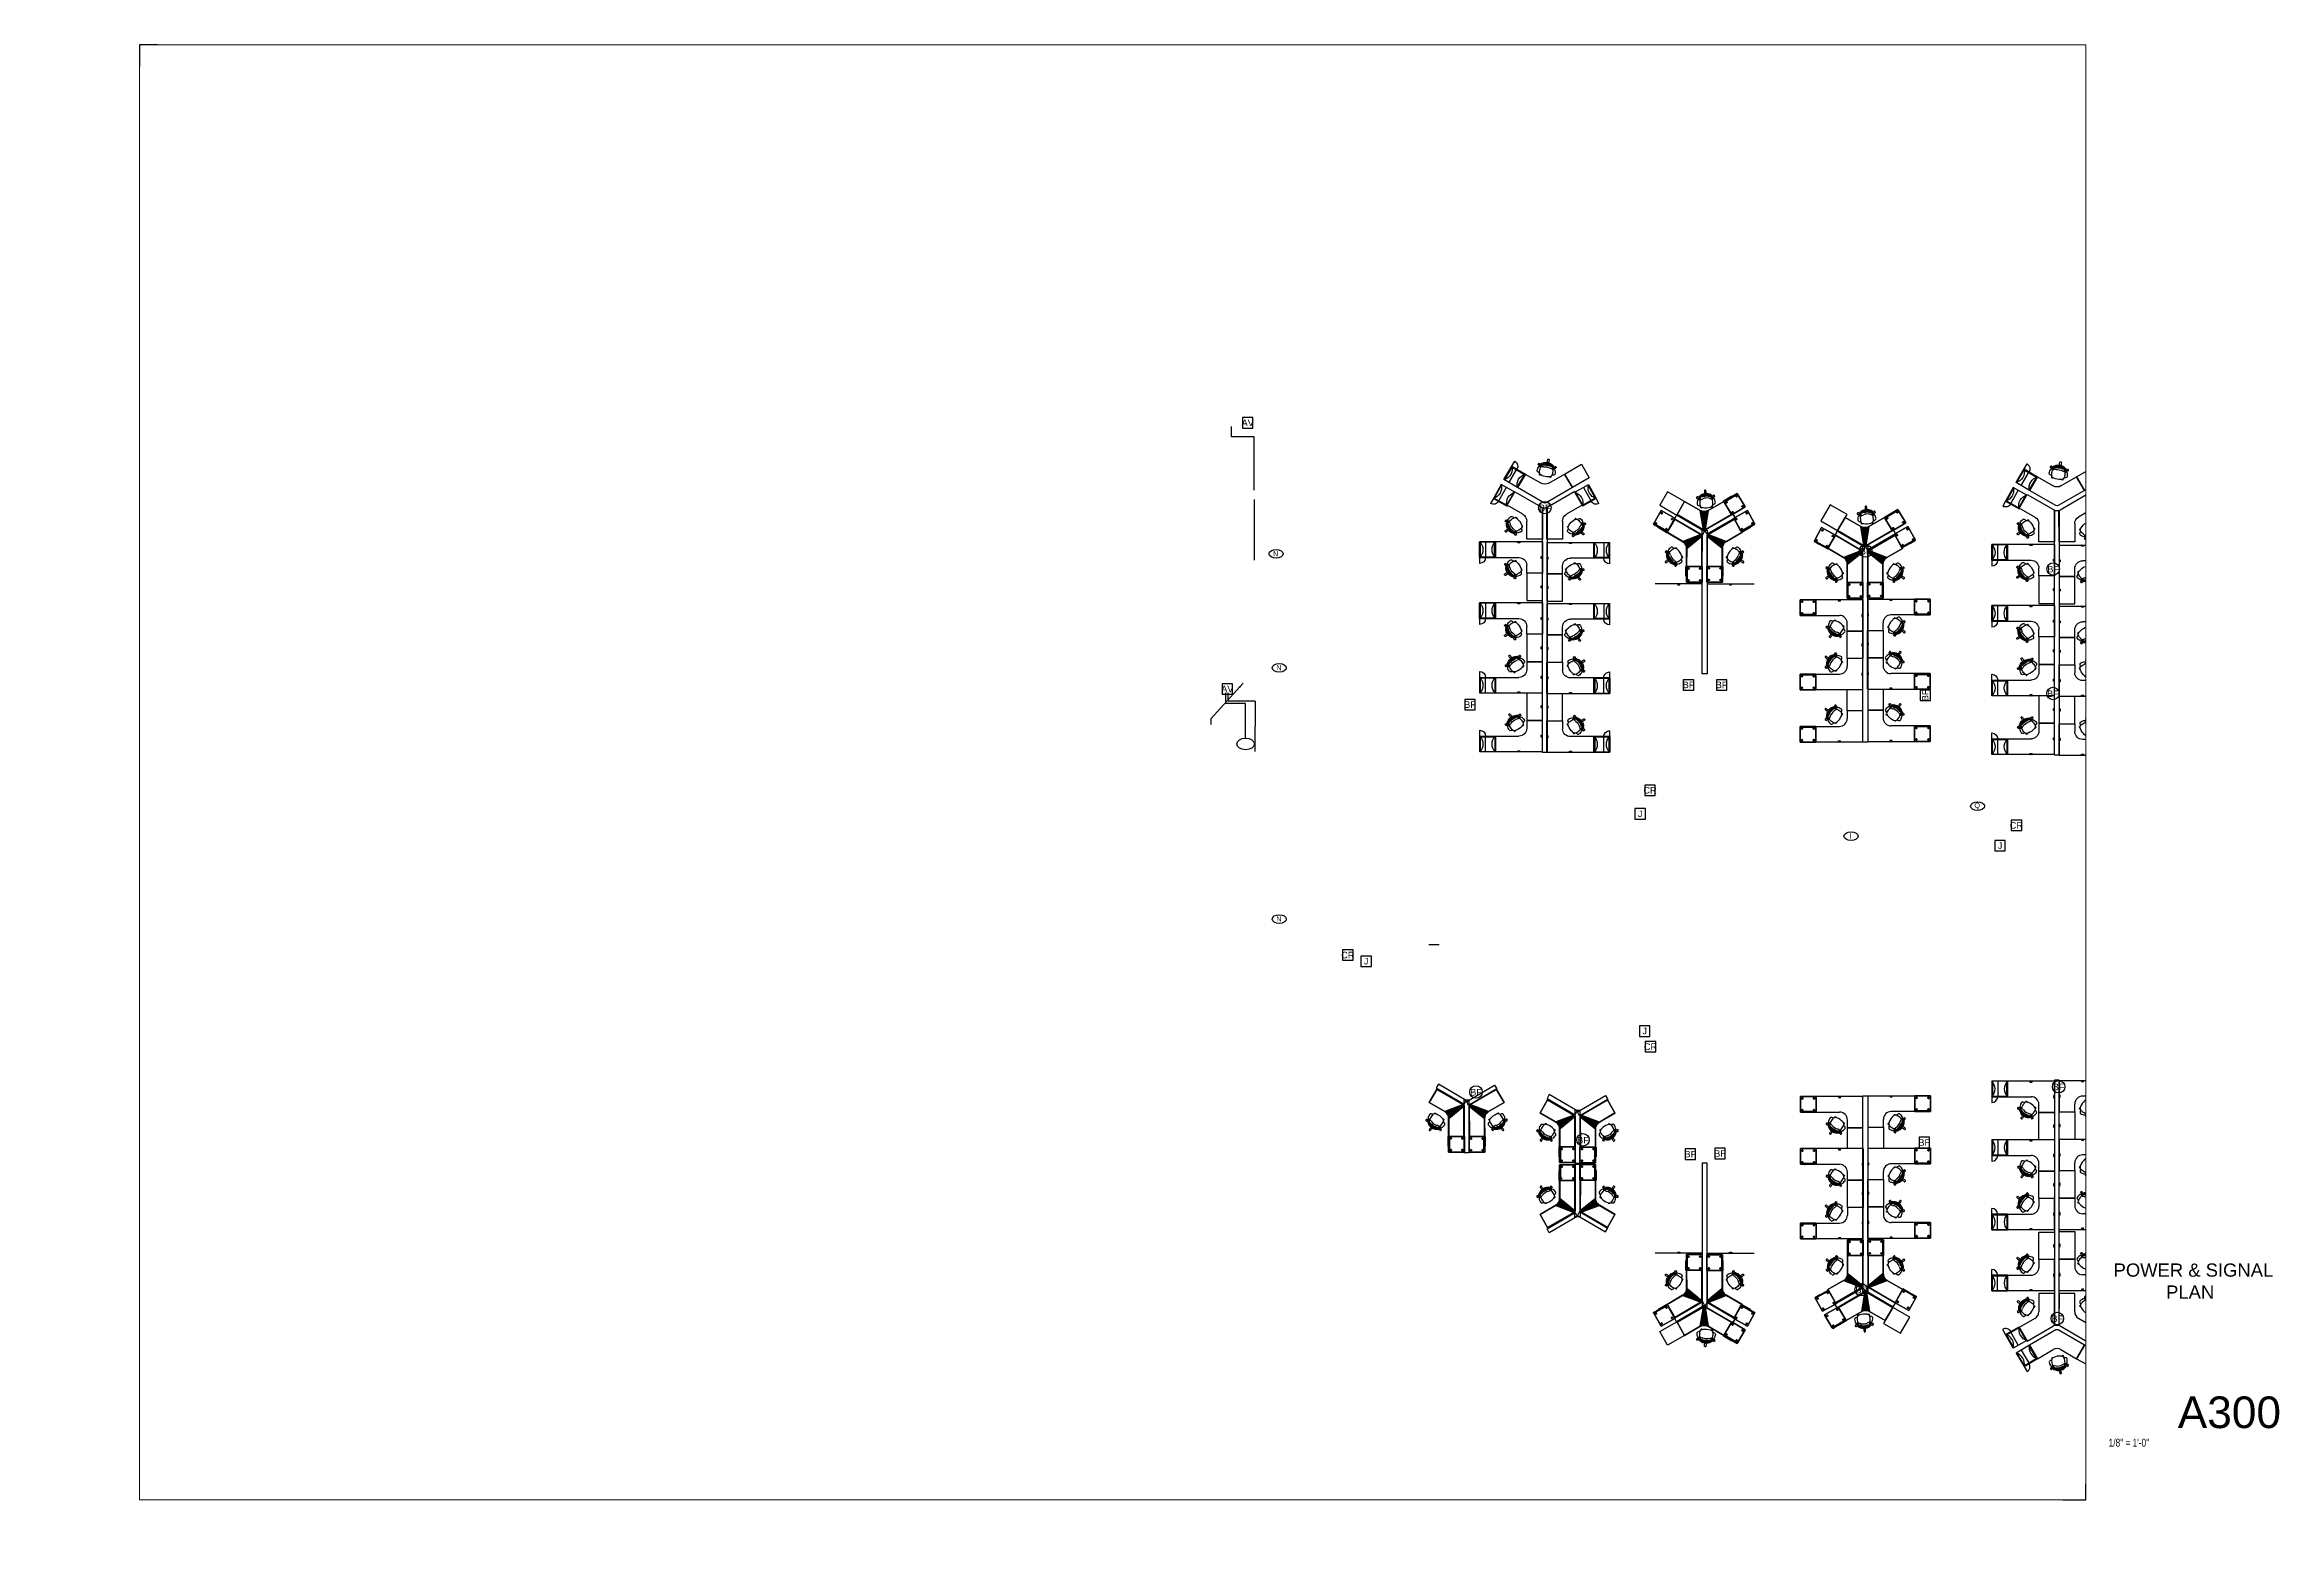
# Paper-space layout 'A300 - POWER AND SIGNAL PLAN 24x36' of a CAD drawing. Header units: inches. Extents: x 0 to 35.3, y 0 to 23.5.
# The model-space entities are those that its viewports show. They can reach past a viewport. Long polylines and large blocks are cut down to what shows.
import ezdxf
from ezdxf.enums import TextEntityAlignment as Align

# ---------------------------------------------------------------- set-up
doc = ezdxf.new("R2010")
doc.units = ezdxf.units.IN
doc.header["$LTSCALE"] = 96
doc.header["$MEASUREMENT"] = 0
doc.linetypes.add('HIDDEN2', pattern=[0.1875, 0.125, -0.0625])
for name, color, linetype in [('A-FURN-EXIST', 33, 'Continuous'), ('A-Powr-Exst', 15, 'Continuous'), ('Legend 300$0$A-Powr-Neww', 4, 'Continuous'), ('TTLB', 254, 'Continuous')]:
    doc.layers.add(name, color=color, linetype=linetype)
doc.layers.add('Viewport', color=14, linetype='Continuous', plot=False)
doc.styles.add('OTJ_Title1', font='swiss.ttf')
doc.styles.add('XFINE', font='helvlght.shx', dxfattribs={"width": 0.85, "bigfont": 'special.shx'})
doc.styles.add('XFINE_1', font='swissl.ttf', dxfattribs={"height": 1.25})
doc.styles.add('XFINE_1-8', font='swissl.ttf', dxfattribs={"height": 10})
doc.styles.add('XFINE_6', font='swissl.ttf', dxfattribs={"height": 0.208333})
doc.dimstyles.new('OTJ_1-8', dxfattribs={"dimscale": 96, "dimtxt": 0.09375, "dimasz": 0.09375, "dimexe": 0.0625, "dimexo": 0.15625, "dimgap": 0.046875, "dimtad": 1, "dimdec": 1, "dimzin": 3, "dimdsep": 46, "dimlunit": 4, "dimtxsty": 'XFINE_1-8', "dimblk": 'ARCHTICK', "dimcen": 0.09, "dimdle": 0.0625, "dimclrd": 15, "dimclre": 15, "dimclrt": 7, "dimadec": 0, "dimazin": 0, "dimtfac": 0.75, "dimtdec": 1, "dimtix": 1, "dimtmove": 1, "dimatfit": 3, "dimfxl": 1, "dimfrac": 1, "dimtolj": 1, "dimtzin": 0, "dimarcsym": 0})

psp = doc.layouts.new('A300 - POWER AND SIGNAL PLAN 24x36')

# ---------------------------------------------------------------- texts
at = {"insert": (32.362, 4.233), "char_height": 0.20833, "attachment_point": 1, "style": 'XFINE_6'}
psp.add_mtext_dynamic_manual_height_columns('\\pi0.32855;POWER & SIGNAL \\P\\pi1.1581;PLAN', width=2.97762, gutter_width=0.417, heights=[1.555], dxfattribs=at)

msp = doc.modelspace()

# ---------------------------------------------------------------- blocks, each defined once
blk = doc.blocks.new('A$C66E010E5')
at = {"layer": 'TTLB', "color": 7, "style": 'OTJ_Title1', "width": 0.7}
blk.add_attdef('SHEET', text='', height=0.5, dxfattribs=at).set_placement((1.708, 0.542), align=Align.MIDDLE_CENTER)
at = {"layer": 'TTLB', "color": 7, "style": 'XFINE', "width": 0.75}
blk.add_attdef('SCALE', text='', height=0.125, dxfattribs=at).set_placement((0.208, 0.125), align=Align.TOP_CENTER)
blk = doc.blocks.new('A$C63DA0F89')
at = {"color": 0, "linetype": 'ByBlock', "lineweight": -2}
blk.add_lwpolyline([(8.8, 0), (24.8, 0), (24.8, 16), (8.8, 16)], close=True, dxfattribs=at)
at = {"color": 0, "linetype": 'ByBlock', "lineweight": -2, "style": 'OTJ_Title1', "flags": 8}
blk.add_attdef('CODE', text='', height=8, dxfattribs=at).set_placement((16.8, 8), align=Align.MIDDLE)
blk = doc.blocks.new('A$C39A66B45')
blk.add_circle((16.8, 9.6), 9.55)
at = {"color": 0, "linetype": 'ByBlock', "lineweight": -2, "style": 'OTJ_Title1', "flags": 8}
blk.add_attdef('CODE', text='', height=8, dxfattribs=at).set_placement((16.8, 9.2), align=Align.MIDDLE)
blk = doc.blocks.new('A$C727C1CD3')
at = {"color": 0, "linetype": 'ByBlock', "lineweight": -2}
blk.add_ellipse((13.7, 6.7), major_axis=(10.8, 0), ratio=0.619048, dxfattribs=at)
at = {"layer": 'Legend 300$0$A-Powr-Neww', "style": 'XFINE_1', "width": 0.8, "flags": 8}
blk.add_attdef('EQUIP', text='', height=8, dxfattribs=at).set_placement((15, 7), align=Align.MIDDLE)
blk = doc.blocks.new('_ArchTick')
at = {"color": 0, "linetype": 'ByBlock', "const_width": 0.15}
blk.add_lwpolyline([(-0.5, -0.5), (0.5, 0.5)], dxfattribs=at)
blk = doc.blocks.new('A$C62865EDF')
at = {"color": 0}
for p, q in [((20.5, 199.2), (20.5, 175.2)), ((44.5, 199.2), (20.5, 199.2)), ((20.5, 199.2), (44.5, 199.2)), ((20.5, 175.2), (20.5, 199.2)), ((20.5, 198.2), (43.5, 198.2)), ((20.5, 190.2), (44.5, 190.2)), ((43.5, 176.2), (20.5, 176.2)), ((20.5, 175.2), (44.5, 175.2)), ((44.5, 175.2), (20.5, 175.2)), ((20.5, 175.1), (44.5, 175.1)), ((20.5, 103.1), (20.5, 175.1)), ((43.5, 198.2), (43.5, 176.2)), ((44.5, 175.2), (44.5, 199.2)), ((44.5, 199.2), (53.5, 199.2)), ((44.5, 199.2), (44.5, 175.2)), ((44.5, 175.1), (44.5, 139.1)), ((110.5, 199.2), (110.5, 175.2)), ((134.5, 199.2), (110.5, 199.2)), ((110.5, 199.2), (134.5, 199.2)), ((110.5, 175.2), (110.5, 199.2)), ((110.5, 198.2), (133.5, 198.2)), ((110.5, 190.2), (134.5, 190.2)), ((133.5, 176.2), (110.5, 176.2)), ((110.5, 175.2), (134.5, 175.2)), ((134.5, 175.2), (110.5, 175.2)), ((110.5, 175.1), (134.5, 175.1)), ((110.5, 103.1), (110.5, 175.1)), ((133.5, 198.2), (133.5, 176.2)), ((134.5, 175.2), (134.5, 199.2)), ((134.5, 199.2), (143.5, 199.2)), ((134.5, 199.2), (134.5, 175.2)), ((134.5, 175.1), (134.5, 139.1)), ((224.5, 199.1), (215.5, 199.1)), ((224.5, 199.1), (224.5, 175.1)), ((248.5, 199.1), (224.5, 199.1)), ((224.5, 199.1), (224.5, 175.1)), ((248.5, 199.1), (224.5, 199.1)), ((248.5, 190.1), (224.5, 190.1)), ((224.5, 175.1), (224.5, 139.1)), ((248.5, 175.1), (224.5, 175.1)), ((224.5, 175.1), (248.5, 175.1)), ((224.5, 175.1), (248.5, 175.1)), ((225.5, 198.1), (225.5, 176.1)), ((248.5, 198.1), (225.5, 198.1)), ((225.5, 176.1), (248.5, 176.1)), ((248.5, 175.1), (248.5, 199.1)), ((248.5, 175.1), (248.5, 199.1)), ((248.5, 103.1), (248.5, 175.1)), ((318, 199.1), (309, 199.1)), ((318, 199.1), (318, 175.1)), ((342, 199.1), (318, 199.1)), ((318, 199.1), (318, 175.1)), ((342, 199.1), (318, 199.1)), ((342, 190.1), (318, 190.1)), ((318, 175.1), (318, 139.1)), ((342, 175.1), (318, 175.1)), ((318, 175.1), (342, 175.1)), ((318, 175.1), (342, 175.1)), ((319, 198.1), (319, 176.1)), ((342, 198.1), (319, 198.1)), ((319, 176.1), (342, 176.1)), ((342, 175.1), (342, 199.1)), ((342, 175.1), (342, 199.1)), ((342, 103.1), (342, 175.1)), ((409.4, 178.4), (397.7, 157.5)), ((409.4, 178.4), (397.7, 157.5)), ((409.8, 177.1), (399.1, 157.9)), ((401.6, 182.8), (409.3, 178.3)), ((430.4, 166.7), (409.4, 178.4)), ((430.4, 166.7), (409.4, 178.4)), ((429.9, 165.9), (409.8, 177.1)), ((20.5, 140.5), (20.5, 140.7)), ((21.8, 140.7), (20.5, 140.7)), ((20.5, 137.5), (20.5, 137.7)), ((20.5, 137.5), (21.8, 137.5)), ((22.1, 137.7), (22.1, 140.5)), ((48.9, 144.3), (49.5, 145.2)), ((48.9, 144.3), (48.9, 144.3)), ((48.9, 144.3), (49.2, 144)), ((49.2, 144), (49.3, 143.9)), ((49.3, 143.9), (49.4, 143.9)), ((49.8, 144.4), (49.4, 143.9)), ((49.8, 144.4), (49.4, 143.9)), ((49.4, 143.9), (49.5, 143.8)), ((50, 143.4), (49.5, 143.8)), ((49.8, 144.4), (49.8, 144.4)), ((49.9, 144.1), (49.9, 144.1)), ((50, 143.5), (50.2, 143.7)), ((50, 143.4), (50, 143.5)), ((50.1, 143.4), (50.3, 143.6)), ((50.3, 143.2), (50.1, 143.4)), ((50.1, 143.4), (50.1, 143.4)), ((50.3, 143.2), (50.6, 143.1)), ((50.6, 143.1), (50.7, 143.1)), ((50.8, 143.3), (50.7, 143.1)), ((53.4, 159.2), (54.4, 160.6)), ((53.4, 159.2), (53.4, 159.2)), ((53.4, 159.2), (53.7, 158.9)), ((53.7, 158.9), (53.8, 158.8)), ((53.8, 158.8), (53.9, 158.8)), ((54.1, 159.1), (53.9, 158.8)), ((54.1, 159), (54, 158.7)), ((54, 158.7), (54, 158.7)), ((54.5, 158.3), (54, 158.7)), ((54.4, 160.7), (54.4, 160.6)), ((54.7, 160.6), (54.4, 160.7)), ((54.5, 158.3), (54.6, 158.4)), ((54.5, 158.3), (54.5, 158.3)), ((54.6, 158.3), (54.6, 158.2)), ((54.7, 158.2), (54.6, 158.2)), ((54.6, 156.4), (55.1, 155)), ((55.4, 154.6), (55.1, 154.3)), ((55.4, 155.6), (55.4, 155.6)), ((55.4, 154.6), (56.2, 154.7)), ((56.2, 155.8), (56.6, 155.9)), ((70.9, 143.7), (70.7, 144.5)), ((70.9, 143.7), (70.8, 143.3)), ((72.9, 143.6), (71.4, 143.6)), ((71.9, 144.9), (71.8, 145.3)), ((71.9, 144.1), (71.9, 144.1)), ((74.2, 148.6), (74.2, 148.6)), ((74.2, 148.5), (74.2, 148.5)), ((74.6, 144.3), (74.6, 144.2)), ((74.7, 144.2), (74.6, 144.2)), ((74.8, 144.2), (74.8, 144.2)), ((74.8, 144.1), (74.8, 144.2)), ((74.8, 144.1), (75.3, 143.8)), ((75.5, 144), (75.3, 143.8)), ((75.3, 143.8), (75.3, 143.8)), ((75.6, 144), (75.4, 143.7)), ((75.6, 143.6), (75.4, 143.7)), ((75.4, 143.7), (75.4, 143.7)), ((75.9, 143.4), (75.6, 143.6)), ((76, 143.4), (75.9, 143.4)), ((76, 143.4), (77, 144.8)), ((76.8, 145.1), (77, 144.9)), ((77, 144.9), (77, 144.8)), ((110.5, 140.5), (110.5, 140.7)), ((111.8, 140.7), (110.5, 140.7)), ((110.5, 137.5), (110.5, 137.7)), ((110.5, 137.5), (111.8, 137.5)), ((112.1, 137.7), (112.1, 140.5)), ((138.9, 144.3), (139.5, 145.2)), ((138.9, 144.3), (138.9, 144.3)), ((138.9, 144.3), (139.2, 144)), ((139.2, 144), (139.3, 143.9)), ((139.3, 143.9), (139.4, 143.9)), ((139.8, 144.4), (139.4, 143.9)), ((139.8, 144.4), (139.4, 143.9)), ((139.4, 143.9), (139.5, 143.8)), ((140, 143.4), (139.5, 143.8)), ((139.8, 144.4), (139.8, 144.4)), ((139.9, 144.1), (139.9, 144.1)), ((140, 143.5), (140.2, 143.7)), ((140, 143.4), (140, 143.5)), ((140.1, 143.4), (140.3, 143.6)), ((140.3, 143.2), (140.1, 143.4)), ((140.1, 143.4), (140.1, 143.4)), ((140.3, 143.2), (140.6, 143.1)), ((140.6, 143.1), (140.7, 143.1)), ((140.8, 143.3), (140.7, 143.1)), ((143.4, 159.2), (144.4, 160.6)), ((143.4, 159.2), (143.4, 159.2)), ((143.4, 159.2), (143.7, 158.9)), ((143.7, 158.9), (143.8, 158.8)), ((143.8, 158.8), (143.9, 158.8)), ((144.1, 159.1), (143.9, 158.8)), ((144.1, 159), (144, 158.7)), ((144, 158.7), (144, 158.7)), ((144.5, 158.3), (144, 158.7)), ((144.4, 160.7), (144.4, 160.6)), ((144.7, 160.6), (144.4, 160.7)), ((144.5, 158.3), (144.6, 158.4)), ((144.5, 158.3), (144.5, 158.3)), ((144.6, 158.3), (144.6, 158.2)), ((144.7, 158.2), (144.6, 158.2)), ((144.6, 156.4), (145.1, 155)), ((145.4, 154.6), (145.1, 154.3)), ((145.4, 155.6), (145.4, 155.6)), ((145.4, 154.6), (146.2, 154.7)), ((146.2, 155.8), (146.6, 155.9)), ((160.9, 143.7), (160.7, 144.5)), ((160.9, 143.7), (160.8, 143.3)), ((162.9, 143.6), (161.4, 143.6)), ((161.9, 144.9), (161.8, 145.3)), ((161.9, 144.1), (161.9, 144.1)), ((164.2, 148.6), (164.2, 148.6)), ((164.2, 148.5), (164.2, 148.5)), ((164.6, 144.3), (164.6, 144.2)), ((164.7, 144.2), (164.6, 144.2)), ((164.8, 144.2), (164.8, 144.2)), ((164.8, 144.1), (164.8, 144.2)), ((164.8, 144.1), (165.3, 143.8)), ((165.5, 144), (165.3, 143.8)), ((165.3, 143.8), (165.3, 143.8)), ((165.6, 144), (165.4, 143.7)), ((165.6, 143.6), (165.4, 143.7)), ((165.4, 143.7), (165.4, 143.7)), ((165.9, 143.4), (165.6, 143.6)), ((166, 143.4), (165.9, 143.4)), ((166, 143.4), (167, 144.8)), ((166.8, 145.1), (167, 144.9)), ((167, 144.9), (167, 144.8)), ((191, 137.3), (190.9, 137.1)), ((190.9, 137.1), (190.9, 137)), ((192.4, 136.1), (190.9, 137)), ((193.2, 137.1), (192.9, 136.6)), ((193.2, 137.2), (193.2, 137.2)), ((193.2, 137.1), (193.2, 137.2)), ((193.4, 137.3), (193.3, 137.2)), ((193.3, 137.2), (193.3, 137.2)), ((195.2, 137.3), (196.6, 137.7)), ((195.7, 138.8), (195.6, 139.3)), ((196, 138.1), (196, 138.1)), ((197, 138), (196.9, 138.9)), ((197, 138), (197.3, 137.7)), ((202.9, 156.8), (203, 156.8)), ((203.1, 156.9), (203.1, 156.9)), ((206.7, 154.5), (206.3, 154.4)), ((206.5, 159.5), (206.7, 159.6)), ((208.1, 158.6), (206.7, 159.6)), ((206.7, 159.6), (206.7, 159.6)), ((207.9, 153.6), (207, 153.4)), ((207.3, 157.2), (207.4, 157.3)), ((207.4, 157.4), (207.4, 157.4)), ((207.5, 157.4), (207.4, 157.4)), ((207.4, 157.4), (207.4, 157.3)), ((207.5, 158.2), (207.8, 158)), ((207.5, 157.4), (207.8, 157.9)), ((207.5, 154.5), (207.5, 154.5)), ((207.6, 158.2), (207.8, 158)), ((207.8, 158), (207.8, 157.9)), ((207.9, 158), (207.8, 158)), ((208, 158.2), (207.9, 158)), ((207.9, 153.6), (208.2, 153.4)), ((208.2, 158.6), (208, 158.2)), ((208, 155.5), (208, 154)), ((208.1, 158.6), (208.2, 158.6)), ((216.1, 144.5), (216.2, 144.4)), ((216.3, 144.4), (216.2, 144.4)), ((216.6, 144.7), (216.3, 144.4)), ((216.7, 144.9), (216.4, 145.1)), ((216.7, 144.9), (216.5, 145.1)), ((217.5, 146.2), (216.6, 146.8)), ((216.6, 146), (217.2, 145.6)), ((216.6, 146), (216.6, 145.9)), ((216.6, 145.9), (217.1, 145.5)), ((216.6, 145.6), (216.6, 145.6)), ((216.6, 144.7), (216.7, 144.8)), ((216.8, 145), (216.7, 144.9)), ((216.7, 144.9), (216.7, 144.8)), ((216.8, 145), (217.1, 145.5)), ((217.1, 145.5), (217.1, 145.5)), ((217.4, 145.8), (217.2, 145.6)), ((217.2, 145.6), (217.2, 145.6)), ((217.5, 146.1), (217.4, 145.8)), ((217.5, 146.2), (217.5, 146.1)), ((246.8, 140.5), (246.8, 137.7)), ((248.5, 140.7), (247.1, 140.7)), ((247.1, 137.5), (248.5, 137.5)), ((248.5, 140.7), (248.5, 140.5)), ((248.5, 137.7), (248.5, 137.5)), ((284.5, 137.3), (284.4, 137.1)), ((284.4, 137.1), (284.4, 137)), ((285.9, 136.1), (284.4, 137)), ((286.7, 137.1), (286.4, 136.6)), ((286.7, 137.2), (286.7, 137.2)), ((286.7, 137.1), (286.7, 137.2)), ((286.9, 137.3), (286.8, 137.2)), ((286.8, 137.2), (286.8, 137.2)), ((288.7, 137.3), (290.1, 137.7)), ((289.2, 138.8), (289.1, 139.3)), ((289.5, 138.1), (289.5, 138.1)), ((290.5, 138), (290.4, 138.9)), ((290.5, 138), (290.8, 137.7)), ((296.4, 156.8), (296.5, 156.8)), ((296.6, 156.9), (296.6, 156.9)), ((300.2, 154.5), (299.8, 154.4)), ((300, 159.5), (300.2, 159.6)), ((301.6, 158.6), (300.2, 159.6)), ((300.2, 159.6), (300.2, 159.6)), ((301.4, 153.6), (300.5, 153.4)), ((300.8, 157.2), (300.9, 157.3)), ((300.9, 157.4), (300.9, 157.4)), ((301, 157.4), (300.9, 157.4)), ((300.9, 157.4), (300.9, 157.3)), ((301, 158.2), (301.3, 158)), ((301, 157.4), (301.3, 157.9)), ((301, 154.5), (301, 154.5)), ((301.1, 158.2), (301.3, 158)), ((301.3, 158), (301.3, 157.9)), ((301.4, 158), (301.3, 158)), ((301.5, 158.2), (301.4, 158)), ((301.4, 153.6), (301.7, 153.4)), ((301.7, 158.6), (301.5, 158.2)), ((301.5, 155.5), (301.5, 154)), ((301.6, 158.6), (301.7, 158.6)), ((309.6, 144.5), (309.7, 144.4)), ((309.8, 144.4), (309.7, 144.4)), ((310.1, 144.7), (309.8, 144.4)), ((310.2, 144.9), (309.9, 145.1)), ((310.2, 144.9), (310, 145.1)), ((311, 146.2), (310.1, 146.8)), ((310.1, 146), (310.7, 145.6)), ((310.1, 146), (310.1, 145.9)), ((310.1, 145.9), (310.6, 145.5)), ((310.1, 145.6), (310.1, 145.6)), ((310.1, 144.7), (310.2, 144.8)), ((310.3, 145), (310.2, 144.9)), ((310.2, 144.9), (310.2, 144.8)), ((310.3, 145), (310.6, 145.5)), ((310.6, 145.5), (310.6, 145.5)), ((310.9, 145.8), (310.7, 145.6)), ((310.7, 145.6), (310.7, 145.6)), ((311, 146.1), (310.9, 145.8)), ((311, 146.2), (311, 146.1)), ((340.3, 140.5), (340.3, 137.7)), ((342, 140.7), (340.6, 140.7)), ((340.6, 137.5), (342, 137.5)), ((342, 140.7), (342, 140.5)), ((342, 137.7), (342, 137.5)), ((350.9, 143.3), (350.8, 143.1)), ((352, 141.8), (350.8, 143.1)), ((350.8, 143.1), (350.8, 143.1)), ((352, 141.8), (352.4, 142)), ((352, 141.8), (352, 141.8)), ((352.3, 142.5), (352.6, 142.3)), ((352.3, 142.5), (352.5, 142.2)), ((352.4, 142), (352.5, 142.2)), ((352.5, 142.2), (352.5, 142.2)), ((353.1, 142.7), (352.6, 142.3)), ((352.6, 142.3), (352.6, 142.3)), ((353.1, 142.8), (353, 142.8)), ((353.1, 142.7), (353.1, 142.8)), ((353.1, 142.8), (353.2, 142.8)), ((353.2, 142.9), (353.2, 142.8)), ((355, 142.5), (356.5, 142.7)), ((355.8, 143.9), (355.8, 144.3)), ((355.9, 143.1), (355.9, 143.1)), ((356.9, 142.9), (357, 143.7)), ((356.9, 142.9), (357.1, 142.5)), ((366.4, 160.1), (366.4, 160.2)), ((366.5, 160.2), (366.5, 160.2)), ((369.6, 157.2), (369.2, 157.2)), ((370.6, 156), (369.7, 156)), ((370.4, 162.1), (370.6, 162.2)), ((370.4, 157), (370.4, 157)), ((371.8, 160.9), (370.6, 162.2)), ((370.6, 162.2), (370.6, 162.2)), ((370.6, 156), (370.9, 155.8)), ((370.7, 159.7), (370.8, 159.8)), ((370.9, 159.9), (370.8, 159.9)), ((370.8, 159.8), (370.8, 159.8)), ((371.1, 157.9), (370.8, 156.5)), ((370.9, 159.9), (371.4, 160.3)), ((370.9, 159.9), (370.9, 159.9)), ((371.1, 160.6), (371.4, 160.4)), ((371.2, 160.7), (371.4, 160.4)), ((371.4, 160.4), (371.4, 160.3)), ((371.5, 160.4), (371.4, 160.4)), ((371.6, 160.6), (371.5, 160.4)), ((371.8, 160.9), (371.6, 160.6)), ((371.8, 160.9), (371.8, 160.9)), ((376.9, 145.6), (377, 145.4)), ((377.1, 145.4), (377, 145.4)), ((377.4, 145.6), (377.1, 145.4)), ((377.6, 145.9), (377.4, 146.1)), ((377.6, 145.8), (377.4, 146)), ((377.4, 145.6), (377.6, 145.8)), ((377.6, 146.5), (377.6, 146.5)), ((377.7, 145.9), (377.6, 145.9)), ((377.6, 145.8), (377.6, 145.8)), ((377.7, 146.9), (378.2, 146.4)), ((377.7, 146.9), (377.7, 146.9)), ((377.7, 146.8), (378.1, 146.4)), ((377.7, 145.9), (378.1, 146.3)), ((378.6, 146.9), (377.8, 147.7)), ((378.1, 146.4), (378.1, 146.3)), ((378.4, 146.5), (378.2, 146.4)), ((378.2, 146.4), (378.2, 146.4)), ((378.6, 146.9), (378.4, 146.5)), ((378.6, 146.9), (378.6, 146.9)), ((399, 156.9), (385, 132.9)), ((396.2, 104.6), (419.7, 144.8)), ((419.7, 144.8), (399, 156.9)), ((399.1, 157.9), (419.1, 146.7)), ((425.8, 142), (402.5, 101.7)), ((426, 158.9), (405, 170.6)), ((418.7, 145.8), (430.4, 166.7)), ((418.7, 145.8), (430.4, 166.7)), ((446.6, 130), (425.8, 142)), ((20.5, 103.1), (68.5, 103.1)), ((42.8, 104.5), (42.8, 103.1)), ((43.1, 103.1), (42.8, 103.1)), ((45.8, 104.7), (43.1, 104.7)), ((46.1, 103.1), (45.8, 103.1)), ((46.1, 103.1), (46.1, 104.5)), ((68.5, 127.1), (56.5, 127.1)), ((61.9, 135.5), (61.8, 135.3)), ((61.8, 135.3), (61.8, 135.3)), ((62, 135), (61.8, 135.3)), ((62, 135), (62.2, 134.9)), ((62.2, 134.9), (62.4, 135.1)), ((62.2, 134.9), (62.2, 134.9)), ((62.3, 134.9), (62.5, 135.1)), ((62.3, 134.8), (62.3, 134.9)), ((62.3, 134.8), (62.8, 134.4)), ((62.9, 134.4), (62.8, 134.4)), ((62.9, 135), (62.9, 135)), ((63.2, 134.9), (62.9, 134.4)), ((63.3, 134.9), (62.9, 134.4)), ((63.1, 134.2), (62.9, 134.4)), ((62.9, 134.4), (62.9, 134.4)), ((63.5, 134.1), (63.1, 134.2)), ((63.3, 134.9), (63.3, 134.9)), ((63.5, 134.1), (64.2, 135)), ((63.5, 134.1), (63.5, 134.1)), ((68.5, 103.1), (68.5, 127.1)), ((68.5, 127.1), (110.5, 127.1)), ((68.5, 103.1), (68.5, 127.1)), ((110.5, 103.1), (68.5, 103.1)), ((87.8, 104.5), (87.8, 103.1)), ((88.1, 103.1), (87.8, 103.1)), ((90.8, 104.7), (88.1, 104.7)), ((91.1, 103.1), (90.8, 103.1)), ((91.1, 103.1), (91.1, 104.5)), ((110.5, 103.1), (158.5, 103.1)), ((132.8, 104.5), (132.8, 103.1)), ((133.1, 103.1), (132.8, 103.1)), ((135.8, 104.7), (133.1, 104.7)), ((136.1, 103.1), (135.8, 103.1)), ((136.1, 103.1), (136.1, 104.5)), ((158.5, 127.1), (146.5, 127.1)), ((151.9, 135.5), (151.8, 135.3)), ((151.8, 135.3), (151.8, 135.3)), ((152, 135), (151.8, 135.3)), ((152, 135), (152.2, 134.9)), ((152.2, 134.9), (152.4, 135.1)), ((152.2, 134.9), (152.2, 134.9)), ((152.3, 134.9), (152.5, 135.1)), ((152.3, 134.8), (152.3, 134.9)), ((152.3, 134.8), (152.8, 134.4)), ((152.9, 134.4), (152.8, 134.4)), ((152.9, 135), (152.9, 135)), ((153.2, 134.9), (152.9, 134.4)), ((153.3, 134.9), (152.9, 134.4)), ((153.1, 134.2), (152.9, 134.4)), ((152.9, 134.4), (152.9, 134.4)), ((153.5, 134.1), (153.1, 134.2)), ((153.3, 134.9), (153.3, 134.9)), ((153.5, 134.1), (154.2, 135)), ((153.5, 134.1), (153.5, 134.1)), ((158.5, 103.1), (158.5, 127.1)), ((158.5, 127.1), (200.5, 127.1)), ((158.5, 103.1), (158.5, 127.1)), ((200.5, 103.1), (158.5, 103.1)), ((177.8, 104.5), (177.8, 103.1)), ((178.1, 103.1), (177.8, 103.1)), ((180.8, 104.7), (178.1, 104.7)), ((181.1, 103.1), (180.8, 103.1)), ((181.1, 103.1), (181.1, 104.5)), ((192.4, 136.1), (192.7, 136.3)), ((192.4, 136.1), (192.4, 136.1)), ((192.5, 136.7), (192.8, 136.5)), ((192.6, 136.8), (192.8, 136.6)), ((192.7, 136.3), (192.8, 136.5)), ((192.8, 136.6), (192.9, 136.6)), ((192.8, 136.5), (192.8, 136.5)), ((200.5, 127.1), (200.5, 103.1)), ((200.5, 103.1), (200.5, 127.1)), ((200.5, 127.1), (212.5, 127.1)), ((248.5, 103.1), (200.5, 103.1)), ((207.2, 131.6), (206.3, 132.2)), ((207.1, 132.4), (207.7, 132)), ((207.2, 132.4), (207.7, 132.1)), ((207.2, 132.4), (207.2, 132.4)), ((207.2, 131.6), (207.3, 131.5)), ((207.3, 131.5), (207.6, 131.8)), ((207.5, 132.6), (207.5, 132.6)), ((207.6, 131.8), (207.7, 132)), ((207.7, 132.1), (207.8, 132.1)), ((207.7, 132), (207.7, 132)), ((208.1, 132.6), (207.8, 132.1)), ((208.2, 132.7), (207.9, 132.9)), ((208.1, 132.7), (207.9, 132.8)), ((208.1, 132.6), (208.1, 132.7)), ((208.4, 132.9), (208.2, 132.7)), ((208.2, 132.7), (208.2, 132.7)), ((208.3, 133.4), (208.5, 133.3)), ((208.4, 132.9), (208.5, 133.3)), ((208.5, 133.3), (208.5, 133.3)), ((222.8, 104.5), (222.8, 103.1)), ((223.1, 103.1), (222.8, 103.1)), ((225.8, 104.7), (223.1, 104.7)), ((226.1, 103.1), (225.8, 103.1)), ((226.1, 103.1), (226.1, 104.5)), ((252, 103.1), (252, 127.1)), ((252, 127.1), (294, 127.1)), ((294, 103.1), (252, 103.1)), ((271.3, 104.5), (271.3, 103.1)), ((271.6, 103.1), (271.3, 103.1)), ((274.3, 104.7), (271.6, 104.7)), ((274.6, 103.1), (274.3, 103.1)), ((274.6, 103.1), (274.6, 104.5)), ((285.9, 136.1), (286.2, 136.3)), ((285.9, 136.1), (285.9, 136.1)), ((286, 136.7), (286.3, 136.5)), ((286.1, 136.8), (286.3, 136.6)), ((286.2, 136.3), (286.3, 136.5)), ((286.3, 136.6), (286.4, 136.6)), ((286.3, 136.5), (286.3, 136.5)), ((294, 127.1), (294, 103.1)), ((294, 103.1), (294, 127.1)), ((294, 127.1), (306, 127.1)), ((342, 103.1), (294, 103.1)), ((300.7, 131.6), (299.8, 132.2)), ((300.6, 132.4), (301.2, 132)), ((300.7, 132.4), (301.2, 132.1)), ((300.7, 132.4), (300.7, 132.4)), ((300.7, 131.6), (300.8, 131.5)), ((300.8, 131.5), (301.1, 131.8)), ((301, 132.6), (301, 132.6)), ((301.1, 131.8), (301.2, 132)), ((301.2, 132.1), (301.3, 132.1)), ((301.2, 132), (301.2, 132)), ((301.6, 132.6), (301.3, 132.1)), ((301.7, 132.7), (301.4, 132.9)), ((301.6, 132.7), (301.4, 132.8)), ((301.6, 132.6), (301.6, 132.7)), ((301.9, 132.9), (301.7, 132.7)), ((301.7, 132.7), (301.7, 132.7)), ((301.8, 133.4), (302, 133.3)), ((301.9, 132.9), (302, 133.3)), ((302, 133.3), (302, 133.3)), ((316.3, 104.5), (316.3, 103.1)), ((316.6, 103.1), (316.3, 103.1)), ((319.3, 104.7), (316.6, 104.7)), ((319.6, 103.1), (319.3, 103.1)), ((319.6, 103.1), (319.6, 104.5)), ((346.9, 127.1), (346.8, 103.1)), ((346.8, 103.1), (393.3, 102.9)), ((374.6, 127), (346.9, 127.1)), ((365.7, 134.5), (365, 135.3)), ((365.7, 134.5), (365.8, 134.5)), ((365.8, 135.4), (366.3, 134.9)), ((365.8, 135.4), (365.8, 135.4)), ((365.8, 134.5), (366.1, 134.7)), ((365.9, 135.4), (366.3, 135)), ((366.1, 134.7), (366.3, 134.9)), ((366.2, 135.5), (366.2, 135.5)), ((366.3, 135), (366.4, 135)), ((366.3, 134.9), (366.3, 134.9)), ((366.8, 135.4), (366.4, 135)), ((366.8, 135.5), (366.6, 135.7)), ((366.9, 135.5), (366.7, 135.7)), ((366.8, 135.4), (366.8, 135.5)), ((367.1, 135.7), (366.9, 135.5)), ((366.9, 135.5), (366.9, 135.5)), ((367.1, 136.2), (367.3, 136)), ((367.1, 135.7), (367.3, 136)), ((367.3, 136), (367.3, 136)), ((432.7, 106), (446.6, 130)), ((441.9, 109.3), (443, 109.5)), ((441.9, 109.3), (441.9, 109.3)), ((441.9, 109.3), (441.9, 108.9)), ((441.9, 108.9), (441.9, 108.7)), ((442.6, 108.8), (441.9, 108.6)), ((441.9, 108.7), (441.9, 108.6)), ((442, 108.6), (441.9, 108.5)), ((442.1, 107.9), (441.9, 108.5)), ((442.6, 108.7), (442, 108.6)), ((442.1, 107.9), (442.4, 107.9)), ((442.1, 107.8), (442.4, 107.9)), ((442.1, 107.9), (442.1, 107.9)), ((442.1, 107.8), (442.1, 107.7)), ((442.1, 107.5), (442.1, 107.7)), ((442.1, 107.5), (442.3, 107.2)), ((442.5, 107.2), (442.3, 107.2)), ((442.3, 107.2), (442.3, 107.2)), ((442.4, 108.4), (442.4, 108.4)), ((442.6, 108.8), (442.6, 108.7)), ((453.7, 112.2), (453.3, 112.2)), ((454.3, 114), (453.7, 112.7)), ((453.7, 112.2), (454.4, 111.7)), ((454.4, 112.9), (454.4, 112.9)), ((455.1, 112.6), (455.5, 112.3)), ((455.5, 116.9), (455.4, 116.9)), ((455.4, 116.9), (455.4, 116.5)), ((455.4, 116.5), (455.5, 116.3)), ((455.5, 116.9), (457.2, 117.2)), ((455.8, 116.3), (455.5, 116.2)), ((455.5, 116.3), (455.5, 116.2)), ((455.8, 116.2), (455.5, 116.2)), ((455.5, 116.2), (455.5, 116.1)), ((455.6, 115.5), (455.5, 116.1)), ((455.6, 115.5), (455.7, 115.5)), ((455.7, 115.3), (455.6, 115.4)), ((455.7, 115.4), (455.6, 115.4)), ((455.7, 115.5), (455.7, 115.5)), ((457.2, 117.2), (457.2, 117.2)), ((457.3, 117), (457.2, 117.2)), ((21.3, 96.1), (21.3, 24.1)), ((21.3, 96.1), (69.3, 96.1)), ((43.7, 96.1), (43.7, 94.7)), ((43.7, 96.1), (44, 96.1)), ((44, 94.5), (46.7, 94.5)), ((46.7, 96.1), (47, 96.1)), ((47, 94.7), (47, 96.1)), ((69.3, 72.1), (57.3, 72.1)), ((69.3, 96.1), (69.3, 72.1)), ((69.3, 72.1), (69.3, 96.1)), ((69.3, 96.1), (111.3, 96.1)), ((111.3, 72.1), (69.3, 72.1)), ((88.7, 96.1), (89, 96.1)), ((88.7, 96.1), (88.7, 94.7)), ((89, 94.5), (91.7, 94.5)), ((91.7, 96.1), (92, 96.1)), ((92, 94.7), (92, 96.1)), ((111.3, 96.1), (111.3, 24.1)), ((111.3, 96.1), (159.3, 96.1)), ((133.7, 96.1), (133.7, 94.7)), ((133.7, 96.1), (134, 96.1)), ((134, 94.5), (136.7, 94.5)), ((136.7, 96.1), (137, 96.1)), ((137, 94.7), (137, 96.1)), ((159.3, 72.1), (147.3, 72.1)), ((159.3, 96.1), (159.3, 72.1)), ((159.3, 72.1), (159.3, 96.1)), ((159.3, 96.1), (201.3, 96.1)), ((201.3, 72.1), (159.3, 72.1)), ((178.7, 96.1), (179, 96.1)), ((178.7, 96.1), (178.7, 94.7)), ((179, 94.5), (181.7, 94.5)), ((181.7, 96.1), (182, 96.1)), ((182, 94.7), (182, 96.1)), ((201.3, 96.1), (201.3, 72.1)), ((249.3, 96.1), (201.3, 96.1)), ((201.3, 96.1), (201.3, 72.1)), ((201.3, 72.1), (213.3, 72.1)), ((223.7, 96.1), (224, 96.1)), ((223.7, 96.1), (223.7, 94.7)), ((224, 94.5), (226.7, 94.5)), ((226.7, 96.1), (227, 96.1)), ((227, 94.7), (227, 96.1)), ((249.3, 96.1), (249.3, 24.1)), ((252.8, 72.1), (252.8, 96.1)), ((252.8, 96.1), (294.8, 96.1)), ((294.8, 72.1), (252.8, 72.1)), ((272.2, 96.1), (272.5, 96.1)), ((272.2, 96.1), (272.2, 94.7)), ((272.5, 94.5), (275.2, 94.5)), ((275.2, 96.1), (275.5, 96.1)), ((275.5, 94.7), (275.5, 96.1)), ((294.8, 96.1), (294.8, 72.1)), ((342.8, 96.1), (294.8, 96.1)), ((294.8, 96.1), (294.8, 72.1)), ((294.8, 72.1), (306.8, 72.1)), ((317.2, 96.1), (317.5, 96.1)), ((317.2, 96.1), (317.2, 94.7)), ((317.5, 94.5), (320.2, 94.5)), ((320.2, 96.1), (320.5, 96.1)), ((320.5, 94.7), (320.5, 96.1)), ((342.8, 96.1), (342.8, 24.1)), ((393.4, 96.1), (346.9, 96.1)), ((346.9, 96.1), (346.9, 72.1)), ((346.9, 72.1), (374.6, 72.1)), ((419.6, 54.1), (396.4, 94.4)), ((402.5, 98.3), (425.8, 58)), ((446.4, 70.1), (425.8, 57.8)), ((446.4, 70.1), (425.8, 57.8)), ((425.8, 58), (446.6, 70)), ((446, 68.7), (426.3, 57)), ((446.6, 70), (432.7, 94)), ((445.1, 93.9), (444.9, 93.9)), ((444.9, 93.9), (444.9, 93.9)), ((444.9, 93.5), (444.9, 93.9)), ((444.9, 93.5), (444.9, 93.3)), ((445, 93.2), (444.9, 93.3)), ((445, 93.2), (445.3, 93.3)), ((445, 93.2), (445.3, 93.2)), ((445, 93.1), (445, 93.2)), ((445, 93.1), (445.1, 92.5)), ((445.7, 92.6), (445.1, 92.5)), ((445.1, 92.5), (445.1, 92.5)), ((445.2, 92.1), (445.1, 92.4)), ((445.1, 92.4), (445.2, 92.4)), ((445.8, 92.5), (445.2, 92.4)), ((445.3, 91.8), (445.2, 92.1)), ((445.4, 91.8), (445.3, 91.8)), ((445.4, 91.8), (446.4, 92)), ((445.5, 92.8), (445.5, 92.8)), ((445.8, 92.5), (445.8, 92.5)), ((457.3, 49.8), (446, 68.7)), ((458.7, 49.5), (446.4, 70.1)), ((458.7, 49.5), (446.4, 70.1)), ((457.4, 93.6), (457, 93.4)), ((457.4, 93.6), (457.8, 94.3)), ((458.7, 92.1), (457.6, 93.2)), ((458.3, 93.2), (458.3, 93.2)), ((458.8, 93.8), (459.1, 94.1)), ((460.4, 91.5), (460.4, 91.4)), ((460.4, 91.3), (460.4, 91.4)), ((460.4, 91.3), (460.5, 91.3)), ((460.4, 91.2), (460.4, 91.3)), ((460.4, 91.2), (460.5, 90.6)), ((460.6, 90.6), (460.5, 90.6)), ((460.9, 90.6), (460.6, 90.6)), ((460.9, 90.6), (460.6, 90.5)), ((460.6, 90.2), (460.6, 90.5)), ((460.6, 90.5), (460.6, 90.5)), ((460.8, 89.9), (460.6, 90.2)), ((460.8, 89.9), (462.5, 90.2)), ((460.8, 89.9), (460.8, 89.9)), ((462.6, 90.5), (462.5, 90.2)), ((462.5, 90.2), (462.5, 90.2)), ((463.1, 94.9), (463.1, 94.9)), ((463.1, 94.7), (463.1, 94.7)), ((21.3, 61.5), (21.3, 61.7)), ((22.7, 61.7), (21.3, 61.7)), ((21.3, 58.5), (21.3, 58.7)), ((21.3, 58.5), (22.7, 58.5)), ((23, 58.7), (23, 61.5)), ((45.3, 24.1), (45.3, 60.1)), ((52.3, 53.1), (52.4, 53.5)), ((52.3, 53.1), (53.2, 52.4)), ((52.3, 53.1), (52.3, 53.1)), ((52.4, 53.5), (52.6, 53.6)), ((53.2, 53.3), (52.6, 53.6)), ((52.6, 53.6), (52.6, 53.6)), ((53, 54.3), (52.7, 53.8)), ((52.7, 53.7), (52.7, 53.8)), ((53.2, 53.3), (52.7, 53.7)), ((53, 54.3), (53.1, 54.3)), ((53.2, 54.6), (53.1, 54.4)), ((53.1, 54.3), (53.1, 54.4)), ((53.1, 54.3), (53.3, 54.1)), ((53.1, 54.3), (53.3, 54.2)), ((53.2, 54.6), (53.5, 54.8)), ((53.2, 53.7), (53.2, 53.7)), ((53.2, 53.3), (53.2, 53.3)), ((53.5, 54.8), (53.6, 54.8)), ((53.7, 54.7), (53.6, 54.8)), ((61.4, 66.3), (61.3, 66)), ((61.3, 66), (61.3, 65.9)), ((61.5, 65.8), (61.3, 65.9)), ((61.4, 66.3), (61.6, 66.5)), ((61.9, 45.6), (61.5, 45.8)), ((61.6, 66.5), (61.9, 66.3)), ((61.6, 66.5), (61.6, 66.5)), ((61.6, 40.6), (61.8, 41)), ((61.6, 40.6), (63.1, 39.6)), ((61.6, 40.6), (61.6, 40.6)), ((61.7, 66.6), (62, 67.1)), ((61.7, 66.6), (61.9, 66.4)), ((61.7, 66.6), (61.7, 66.6)), ((61.8, 43.7), (61.8, 45.2)), ((61.8, 41), (61.9, 41.2)), ((61.9, 45.6), (62.8, 45.8)), ((62.2, 41), (61.9, 41.2)), ((61.9, 41.2), (61.9, 41.2)), ((62.1, 67.1), (62, 67.1)), ((62.3, 41.8), (62, 41.3)), ((62, 41.2), (62, 41.3)), ((62.2, 41.1), (62, 41.2)), ((62.2, 67.4), (62.1, 67.2)), ((62.6, 66.8), (62.1, 67.2)), ((62.1, 67.2), (62.1, 67.2)), ((62.6, 66.8), (62.1, 67.1)), ((62.5, 67.7), (62.2, 67.4)), ((62.3, 66.7), (62.3, 66.7)), ((62.3, 44.7), (62.3, 44.7)), ((62.3, 41.8), (62.4, 41.8)), ((62.5, 42), (62.4, 41.9)), ((62.4, 41.9), (62.4, 41.9)), ((62.4, 41.8), (62.4, 41.8)), ((62.6, 67.7), (62.5, 67.7)), ((62.6, 67.7), (63.5, 67)), ((62.6, 66.8), (62.6, 66.8)), ((63.1, 44.7), (63.5, 44.8)), ((63.3, 39.8), (63.1, 39.6)), ((63.1, 39.6), (63.1, 39.6)), ((66.7, 42.3), (66.7, 42.3)), ((66.8, 42.4), (66.8, 42.4)), ((72.8, 61.2), (72.5, 61.5)), ((72.8, 61.2), (72.9, 60.3)), ((74.6, 62), (73.2, 61.5)), ((73.8, 61.2), (73.8, 61.2)), ((74.1, 60.4), (74.2, 60)), ((76.4, 61.9), (76.5, 62)), ((76.5, 62.1), (76.9, 62.6)), ((76.5, 62.1), (76.6, 62)), ((76.5, 62), (76.5, 62)), ((76.6, 62), (76.6, 62)), ((77, 62.6), (76.9, 62.6)), ((77.1, 62.9), (77, 62.7)), ((77.3, 62.5), (77, 62.7)), ((77, 62.7), (77, 62.7)), ((77.2, 62.4), (77, 62.6)), ((77.4, 63.2), (77.1, 62.9)), ((77.4, 63.2), (78.9, 62.2)), ((77.4, 63.2), (77.4, 63.2)), ((78.8, 61.9), (78.9, 62.1)), ((78.9, 62.1), (78.9, 62.2)), ((111.3, 61.5), (111.3, 61.7)), ((112.7, 61.7), (111.3, 61.7)), ((111.3, 58.5), (111.3, 58.7)), ((111.3, 58.5), (112.7, 58.5)), ((113, 58.7), (113, 61.5)), ((135.3, 24.1), (135.3, 60.1)), ((142.3, 53.1), (142.4, 53.5)), ((142.3, 53.1), (143.2, 52.4)), ((142.3, 53.1), (142.3, 53.1)), ((142.4, 53.5), (142.6, 53.6)), ((143.2, 53.3), (142.6, 53.6)), ((142.6, 53.6), (142.6, 53.6)), ((143, 54.3), (142.7, 53.8)), ((142.7, 53.7), (142.7, 53.8)), ((143.2, 53.3), (142.7, 53.7)), ((143, 54.3), (143.1, 54.3)), ((143.2, 54.6), (143.1, 54.4)), ((143.1, 54.3), (143.1, 54.4)), ((143.1, 54.3), (143.3, 54.1)), ((143.1, 54.3), (143.3, 54.2)), ((143.2, 54.6), (143.5, 54.8)), ((143.2, 53.7), (143.2, 53.7)), ((143.2, 53.3), (143.2, 53.3)), ((143.5, 54.8), (143.6, 54.8)), ((143.7, 54.7), (143.6, 54.8)), ((151.4, 66.3), (151.3, 66)), ((151.3, 66), (151.3, 65.9)), ((151.5, 65.8), (151.3, 65.9)), ((151.4, 66.3), (151.6, 66.5)), ((151.9, 45.6), (151.5, 45.8)), ((151.6, 66.5), (151.9, 66.3)), ((151.6, 66.5), (151.6, 66.5)), ((151.6, 40.6), (151.8, 41)), ((151.6, 40.6), (153.1, 39.6)), ((151.6, 40.6), (151.6, 40.6)), ((151.7, 66.6), (152, 67.1)), ((151.7, 66.6), (151.9, 66.4)), ((151.7, 66.6), (151.7, 66.6)), ((151.8, 43.7), (151.8, 45.2)), ((151.8, 41), (151.9, 41.2)), ((151.9, 45.6), (152.8, 45.8)), ((152.2, 41), (151.9, 41.2)), ((151.9, 41.2), (151.9, 41.2)), ((152.1, 67.1), (152, 67.1)), ((152.3, 41.8), (152, 41.3)), ((152, 41.2), (152, 41.3)), ((152.2, 41.1), (152, 41.2)), ((152.2, 67.4), (152.1, 67.2)), ((152.6, 66.8), (152.1, 67.2)), ((152.1, 67.2), (152.1, 67.2)), ((152.6, 66.8), (152.1, 67.1)), ((152.5, 67.7), (152.2, 67.4)), ((152.3, 66.7), (152.3, 66.7)), ((152.3, 44.7), (152.3, 44.7)), ((152.3, 41.8), (152.4, 41.8)), ((152.5, 42), (152.4, 41.9)), ((152.4, 41.9), (152.4, 41.9)), ((152.4, 41.8), (152.4, 41.8)), ((152.6, 67.7), (152.5, 67.7)), ((152.6, 67.7), (153.5, 67)), ((152.6, 66.8), (152.6, 66.8)), ((153.1, 44.7), (153.5, 44.8)), ((153.3, 39.8), (153.1, 39.6)), ((153.1, 39.6), (153.1, 39.6)), ((156.7, 42.3), (156.7, 42.3)), ((156.8, 42.4), (156.8, 42.4)), ((162.8, 61.2), (162.5, 61.5)), ((162.8, 61.2), (162.9, 60.3)), ((164.6, 62), (163.2, 61.5)), ((163.8, 61.2), (163.8, 61.2)), ((164.1, 60.4), (164.2, 60)), ((166.4, 61.9), (166.5, 62)), ((166.5, 62.1), (166.9, 62.6)), ((166.5, 62.1), (166.6, 62)), ((166.5, 62), (166.5, 62)), ((166.6, 62), (166.6, 62)), ((167, 62.6), (166.9, 62.6)), ((167.1, 62.9), (167, 62.7)), ((167.3, 62.5), (167, 62.7)), ((167, 62.7), (167, 62.7)), ((167.2, 62.4), (167, 62.6)), ((167.4, 63.2), (167.1, 62.9)), ((167.4, 63.2), (168.9, 62.2)), ((167.4, 63.2), (167.4, 63.2)), ((168.8, 61.9), (168.9, 62.1)), ((168.9, 62.1), (168.9, 62.2)), ((193.8, 55.8), (192.8, 54.4)), ((192.8, 54.3), (192.8, 54.4)), ((193, 54.1), (192.8, 54.3)), ((193.8, 55.8), (193.9, 55.8)), ((193.9, 55.8), (194.2, 55.7)), ((194.2, 55.7), (194.4, 55.5)), ((194.2, 55.2), (194.4, 55.5)), ((194.3, 55.2), (194.5, 55.4)), ((194.4, 55.5), (194.4, 55.5)), ((194.5, 55.4), (194.5, 55.5)), ((195, 55.1), (194.5, 55.5)), ((195, 55.1), (195, 55)), ((195, 55), (195, 55)), ((195.1, 55), (195.2, 55)), ((195.2, 55), (195.2, 55)), ((195.5, 50.7), (195.5, 50.7)), ((195.6, 50.6), (195.6, 50.6)), ((196.9, 55.6), (198.4, 55.7)), ((197.9, 55.2), (197.9, 55.2)), ((197.9, 54.4), (198, 53.9)), ((198.9, 55.5), (199, 55.9)), ((198.9, 55.5), (199.1, 54.7)), ((206.3, 65.1), (205.6, 64.2)), ((206.3, 65.1), (206.3, 65.1)), ((206.3, 65.1), (206.7, 65)), ((206.5, 64.3), (206.9, 64.8)), ((206.5, 64.3), (206.5, 64.3)), ((206.6, 64.3), (206.9, 64.8)), ((206.7, 65), (206.8, 64.9)), ((206.8, 64.9), (206.9, 64.8)), ((206.9, 64.8), (207, 64.8)), ((206.9, 64.3), (206.9, 64.3)), ((207.5, 64.4), (207, 64.8)), ((207.5, 64.4), (207.3, 64.1)), ((207.5, 64.3), (207.4, 64.1)), ((207.5, 64.4), (207.5, 64.4)), ((207.5, 64.3), (207.6, 64.3)), ((207.8, 64.2), (207.6, 64.3)), ((207.8, 64.2), (208, 63.9)), ((207.9, 63.7), (208, 63.9)), ((208, 63.9), (208, 63.9)), ((213.6, 43.4), (213.2, 43.3)), ((214.4, 44.6), (213.6, 44.5)), ((214.4, 44.6), (214.7, 44.9)), ((214.4, 43.6), (214.4, 43.6)), ((215.2, 42.9), (214.7, 44.3)), ((215.1, 41), (215.2, 41)), ((215.1, 38.6), (215.4, 38.6)), ((215.2, 40.9), (215.2, 41)), ((215.3, 40.9), (215.2, 40.9)), ((215.3, 40.9), (215.8, 40.5)), ((215.3, 40.9), (215.3, 40.9)), ((216.4, 40), (215.4, 38.6)), ((215.4, 38.6), (215.4, 38.6)), ((215.7, 40.2), (215.8, 40.5)), ((215.7, 40.2), (215.9, 40.4)), ((215.8, 40.5), (215.8, 40.5)), ((216, 40.4), (215.9, 40.4)), ((216.1, 40.3), (216, 40.4)), ((216.4, 40), (216.1, 40.3)), ((216.4, 40), (216.4, 40)), ((219, 56), (219.1, 56.1)), ((219.2, 56.1), (219.1, 56.1)), ((219.5, 56), (219.2, 56.1)), ((219.5, 56), (219.7, 55.9)), ((219.7, 55.8), (219.5, 55.6)), ((219.8, 55.8), (219.6, 55.5)), ((219.7, 55.8), (219.7, 55.9)), ((219.8, 55.8), (220.3, 55.4)), ((219.8, 55.8), (219.8, 55.8)), ((219.9, 55.2), (219.9, 55.2)), ((220, 54.9), (220.3, 55.4)), ((220, 54.8), (220.4, 55.3)), ((220, 54.8), (220, 54.8)), ((220.3, 55.4), (220.3, 55.4)), ((220.9, 54.9), (220.3, 54)), ((220.5, 55.3), (220.4, 55.3)), ((220.6, 55.2), (220.5, 55.3)), ((220.9, 54.9), (220.6, 55.2)), ((220.9, 54.9), (220.9, 54.9)), ((225.3, 24.1), (225.3, 60.1)), ((247.7, 61.5), (247.7, 58.7)), ((249.3, 61.7), (248, 61.7)), ((248, 58.5), (249.3, 58.5)), ((249.3, 61.7), (249.3, 61.5)), ((249.3, 58.7), (249.3, 58.5)), ((287.3, 55.8), (286.3, 54.4)), ((286.3, 54.3), (286.3, 54.4)), ((286.5, 54.1), (286.3, 54.3)), ((287.3, 55.8), (287.4, 55.8)), ((287.4, 55.8), (287.7, 55.7)), ((287.7, 55.7), (287.9, 55.5)), ((287.7, 55.2), (287.9, 55.5)), ((287.8, 55.2), (288, 55.4)), ((287.9, 55.5), (287.9, 55.5)), ((288, 55.4), (288, 55.5)), ((288.5, 55.1), (288, 55.5)), ((288.5, 55.1), (288.5, 55)), ((288.5, 55), (288.5, 55)), ((288.6, 55), (288.7, 55)), ((288.7, 55), (288.7, 55)), ((289, 50.7), (289, 50.7)), ((289.1, 50.6), (289.1, 50.6)), ((290.4, 55.6), (291.9, 55.7)), ((291.4, 55.2), (291.4, 55.2)), ((291.4, 54.4), (291.5, 53.9)), ((292.4, 55.5), (292.5, 55.9)), ((292.4, 55.5), (292.6, 54.7)), ((299.8, 65.1), (299.1, 64.2)), ((299.8, 65.1), (299.8, 65.1)), ((299.8, 65.1), (300.2, 65)), ((300, 64.3), (300.4, 64.8)), ((300, 64.3), (300, 64.3)), ((300.1, 64.3), (300.4, 64.8)), ((300.2, 65), (300.3, 64.9)), ((300.3, 64.9), (300.4, 64.8)), ((300.4, 64.8), (300.5, 64.8)), ((300.4, 64.3), (300.4, 64.3)), ((301, 64.4), (300.5, 64.8)), ((301, 64.4), (300.8, 64.1)), ((301, 64.3), (300.9, 64.1)), ((301, 64.4), (301, 64.4)), ((301, 64.3), (301.1, 64.3)), ((301.3, 64.2), (301.1, 64.3)), ((301.3, 64.2), (301.5, 63.9)), ((301.4, 63.7), (301.5, 63.9)), ((301.5, 63.9), (301.5, 63.9)), ((307.1, 43.4), (306.7, 43.3)), ((307.9, 44.6), (307.1, 44.5)), ((307.9, 44.6), (308.2, 44.9)), ((307.9, 43.6), (307.9, 43.6)), ((308.7, 42.9), (308.2, 44.3)), ((308.6, 41), (308.7, 41)), ((308.6, 38.6), (308.9, 38.6)), ((308.7, 40.9), (308.7, 41)), ((308.8, 40.9), (308.7, 40.9)), ((308.8, 40.9), (309.3, 40.5)), ((308.8, 40.9), (308.8, 40.9)), ((309.9, 40), (308.9, 38.6)), ((308.9, 38.6), (308.9, 38.6)), ((309.2, 40.2), (309.3, 40.5)), ((309.2, 40.2), (309.4, 40.4)), ((309.3, 40.5), (309.3, 40.5)), ((309.5, 40.4), (309.4, 40.4)), ((309.6, 40.3), (309.5, 40.4)), ((309.9, 40), (309.6, 40.3)), ((309.9, 40), (309.9, 40)), ((312.5, 56), (312.6, 56.1)), ((312.7, 56.1), (312.6, 56.1)), ((313, 56), (312.7, 56.1)), ((313, 56), (313.2, 55.9)), ((313.2, 55.8), (313, 55.6)), ((313.3, 55.8), (313.1, 55.5)), ((313.2, 55.8), (313.2, 55.9)), ((313.3, 55.8), (313.8, 55.4)), ((313.3, 55.8), (313.3, 55.8)), ((313.4, 55.2), (313.4, 55.2)), ((313.5, 54.9), (313.8, 55.4)), ((313.5, 54.8), (313.9, 55.3)), ((313.5, 54.8), (313.5, 54.8)), ((313.8, 55.4), (313.8, 55.4)), ((314.4, 54.9), (313.8, 54)), ((314, 55.3), (313.9, 55.3)), ((314.1, 55.2), (314, 55.3)), ((314.4, 54.9), (314.1, 55.2)), ((314.4, 54.9), (314.4, 54.9)), ((318.8, 24.1), (318.8, 60.1)), ((341.2, 61.5), (341.2, 58.7)), ((342.8, 61.7), (341.5, 61.7)), ((341.5, 58.5), (342.8, 58.5)), ((342.8, 61.7), (342.8, 61.5)), ((342.8, 58.7), (342.8, 58.5)), ((353.7, 56.6), (352.7, 55.2)), ((352.7, 55.2), (352.7, 55.2)), ((352.9, 55), (352.7, 55.2)), ((353.7, 56.6), (353.8, 56.6)), ((353.8, 56.6), (354.1, 56.5)), ((354.1, 56.5), (354.3, 56.4)), ((354.1, 56), (354.3, 56.3)), ((354.2, 56), (354.4, 56.3)), ((354.3, 56.4), (354.3, 56.3)), ((354.4, 56.3), (354.4, 56.3)), ((354.9, 55.9), (354.4, 56.3)), ((354.9, 55.9), (354.9, 55.8)), ((354.9, 55.9), (354.9, 55.9)), ((355, 55.8), (355.1, 55.8)), ((355.1, 55.8), (355.1, 55.8)), ((355.5, 51.5), (355.5, 51.5)), ((355.5, 51.4), (355.5, 51.4)), ((356.8, 56.5), (358.3, 56.5)), ((357.8, 56), (357.8, 56)), ((357.8, 55.2), (357.9, 54.7)), ((358.8, 56.3), (358.9, 56.7)), ((358.8, 56.3), (359, 55.5)), ((366.2, 65.9), (365.5, 65)), ((366.2, 65.9), (366.2, 65.9)), ((366.2, 65.9), (366.6, 65.8)), ((366.4, 65.1), (366.8, 65.6)), ((366.4, 65.1), (366.4, 65.1)), ((366.5, 65.1), (366.8, 65.6)), ((366.6, 65.8), (366.7, 65.7)), ((366.7, 65.7), (366.8, 65.6)), ((366.8, 65.6), (366.9, 65.6)), ((366.8, 65.1), (366.8, 65.1)), ((367.4, 65.2), (366.9, 65.6)), ((367.4, 65.2), (367.2, 64.9)), ((367.5, 65.1), (367.3, 64.9)), ((367.4, 65.2), (367.4, 65.2)), ((367.7, 65), (367.5, 65.2)), ((367.5, 65.1), (367.5, 65.2)), ((367.7, 65), (367.9, 64.7)), ((367.8, 64.6), (367.9, 64.7)), ((367.9, 64.7), (367.9, 64.7)), ((373.5, 44.2), (373.1, 44.1)), ((374.3, 45.4), (373.5, 45.3)), ((374.3, 45.4), (374.6, 45.7)), ((374.3, 44.4), (374.3, 44.4)), ((375.1, 43.7), (374.6, 45.1)), ((375, 41.8), (375.1, 41.8)), ((375, 39.5), (375.3, 39.4)), ((375.1, 41.7), (375.1, 41.8)), ((375.2, 41.7), (375.1, 41.7)), ((375.2, 41.7), (375.7, 41.3)), ((375.2, 41.7), (375.2, 41.7)), ((376.3, 40.8), (375.3, 39.4)), ((375.3, 39.4), (375.3, 39.4)), ((375.6, 41), (375.7, 41.3)), ((375.6, 41), (375.8, 41.3)), ((375.7, 41.3), (375.7, 41.3)), ((375.9, 41.3), (375.8, 41.3)), ((376, 41.1), (375.9, 41.3)), ((376.3, 40.9), (376, 41.1)), ((376.3, 40.8), (376.3, 40.9)), ((378.9, 56.8), (379, 56.9)), ((379.1, 56.9), (379, 56.9)), ((379.4, 56.8), (379.1, 56.9)), ((379.4, 56.8), (379.6, 56.7)), ((379.6, 56.6), (379.4, 56.4)), ((379.7, 56.6), (379.5, 56.4)), ((379.6, 56.6), (379.6, 56.7)), ((379.7, 56.6), (380.2, 56.2)), ((379.7, 56.6), (379.7, 56.6)), ((379.8, 56), (379.8, 56)), ((379.9, 55.7), (380.3, 56.2)), ((379.9, 55.6), (380.3, 56.1)), ((379.9, 55.6), (379.9, 55.6)), ((380.3, 56.2), (380.2, 56.2)), ((380.8, 55.7), (380.2, 54.8)), ((380.4, 56.2), (380.3, 56.1)), ((380.5, 56), (380.4, 56.2)), ((380.8, 55.7), (380.5, 56)), ((380.8, 55.7), (380.8, 55.7)), ((385, 66.1), (398.8, 42.1)), ((409.4, 21.1), (397.7, 42)), ((409.4, 21.1), (397.7, 42)), ((398.8, 42.1), (419.6, 54.1)), ((399.1, 41.6), (419.1, 52.8)), ((409.8, 22.4), (399.1, 41.6)), ((426, 40.6), (405, 28.9)), ((418.7, 53.7), (430.4, 32.8)), ((418.7, 53.7), (430.4, 32.8)), ((425.8, 57.8), (438.1, 37.2)), ((425.8, 57.8), (438.1, 37.2)), ((433.4, 44.9), (454.1, 57.2)), ((437.5, 38.1), (457.3, 49.8)), ((438.1, 37.2), (458.7, 49.5)), ((438.1, 37.2), (458.7, 49.5)), ((458.7, 49.5), (466.4, 54.1)), ((21.3, 24.1), (45.3, 24.1)), ((21.3, 24.1), (21.3, 0.1)), ((45.3, 24.1), (21.3, 24.1)), ((21.3, 24.1), (21.3, 0.1)), ((45.3, 24.1), (21.3, 24.1)), ((44.3, 23.1), (21.3, 23.1)), ((21.3, 9.1), (45.3, 9.1)), ((21.3, 1.1), (44.3, 1.1)), ((21.3, 0.1), (45.3, 0.1)), ((21.3, 0.1), (45.3, 0.1)), ((44.3, 1.1), (44.3, 23.1)), ((45.3, 0.1), (45.3, 24.1)), ((45.3, 0.1), (45.3, 24.1)), ((45.3, 0.1), (54.3, 0.1)), ((111.3, 24.1), (135.3, 24.1)), ((111.3, 24.1), (111.3, 0.1)), ((135.3, 24.1), (111.3, 24.1)), ((111.3, 24.1), (111.3, 0.1)), ((135.3, 24.1), (111.3, 24.1)), ((134.3, 23.1), (111.3, 23.1)), ((111.3, 9.1), (135.3, 9.1)), ((111.3, 1.1), (134.3, 1.1)), ((111.3, 0.1), (135.3, 0.1)), ((111.3, 0.1), (135.3, 0.1)), ((134.3, 1.1), (134.3, 23.1)), ((135.3, 0.1), (135.3, 24.1)), ((135.3, 0.1), (135.3, 24.1)), ((135.3, 0.1), (144.3, 0.1)), ((249.3, 24.1), (225.3, 24.1)), ((225.3, 24), (249.3, 24)), ((225.3, 0), (225.3, 24)), ((225.3, 24), (225.3, 0)), ((249.3, 24), (225.3, 24)), ((249.3, 9), (225.3, 9)), ((226.3, 23), (249.3, 23)), ((226.3, 1), (226.3, 23)), ((249.3, 1), (226.3, 1)), ((249.3, 24), (249.3, 0)), ((249.3, 0), (249.3, 24)), ((342.8, 24.1), (318.8, 24.1)), ((318.8, 24), (342.8, 24)), ((318.8, 0), (318.8, 24)), ((318.8, 24), (318.8, 0)), ((342.8, 24), (318.8, 24)), ((342.8, 9), (318.8, 9)), ((319.8, 23), (342.8, 23)), ((319.8, 1), (319.8, 23)), ((342.8, 1), (319.8, 1)), ((342.8, 24), (342.8, 0)), ((342.8, 0), (342.8, 24)), ((409.4, 21.1), (401.6, 16.7)), ((430.4, 32.8), (409.4, 21.1)), ((430.4, 32.8), (409.4, 21.1)), ((429.9, 33.6), (409.8, 22.4)), ((225.3, 0), (216.3, 0)), ((249.3, 0), (225.3, 0)), ((225.3, 0), (249.3, 0)), ((318.8, 0), (309.8, 0)), ((342.8, 0), (318.8, 0)), ((318.8, 0), (342.8, 0))]:
    blk.add_line(p, q, dxfattribs=at)
at = {"color": 0, "linetype": 'Continuous'}
for p, q in [((49.9, 144.1), (49.9, 144.1)), ((49.9, 144.1), (49.9, 144.1)), ((49.9, 144.1), (49.9, 144.1)), ((55.4, 155.6), (55.4, 155.6)), ((55.4, 155.6), (55.4, 155.6)), ((55.4, 155.6), (55.4, 155.6)), ((71.9, 144.1), (71.9, 144.1)), ((71.9, 144.1), (71.9, 144.1)), ((71.9, 144.1), (71.9, 144.1)), ((74.2, 148.6), (74.2, 148.6)), ((74.2, 148.6), (74.2, 148.6)), ((74.2, 148.6), (74.2, 148.6)), ((74.2, 148.5), (74.2, 148.5)), ((74.2, 148.5), (74.2, 148.5)), ((74.2, 148.5), (74.2, 148.5)), ((139.9, 144.1), (139.9, 144.1)), ((139.9, 144.1), (139.9, 144.1)), ((139.9, 144.1), (139.9, 144.1)), ((145.4, 155.6), (145.4, 155.6)), ((145.4, 155.6), (145.4, 155.6)), ((145.4, 155.6), (145.4, 155.6)), ((161.9, 144.1), (161.9, 144.1)), ((161.9, 144.1), (161.9, 144.1)), ((161.9, 144.1), (161.9, 144.1)), ((164.2, 148.6), (164.2, 148.6)), ((164.2, 148.6), (164.2, 148.6)), ((164.2, 148.6), (164.2, 148.6)), ((164.2, 148.5), (164.2, 148.5)), ((164.2, 148.5), (164.2, 148.5)), ((164.2, 148.5), (164.2, 148.5)), ((196, 138.1), (196, 138.1)), ((196, 138.1), (196, 138.1)), ((196, 138.1), (196, 138.1)), ((202.9, 156.8), (202.9, 156.8)), ((202.9, 156.8), (203, 156.8)), ((203, 156.8), (203, 156.8)), ((203.1, 156.9), (203.1, 156.9)), ((203.1, 156.9), (203.1, 156.9)), ((203.1, 156.9), (203.1, 156.9)), ((207.5, 154.5), (207.5, 154.5)), ((207.5, 154.5), (207.5, 154.5)), ((207.5, 154.5), (207.5, 154.5)), ((216.6, 145.6), (216.6, 145.6)), ((216.6, 145.6), (216.6, 145.6)), ((216.6, 145.6), (216.6, 145.6)), ((289.5, 138.1), (289.5, 138.1)), ((289.5, 138.1), (289.5, 138.1)), ((289.5, 138.1), (289.5, 138.1)), ((296.4, 156.8), (296.4, 156.8)), ((296.4, 156.8), (296.5, 156.8)), ((296.5, 156.8), (296.5, 156.8)), ((296.6, 156.9), (296.6, 156.9)), ((296.6, 156.9), (296.6, 156.9)), ((296.6, 156.9), (296.6, 156.9)), ((301, 154.5), (301, 154.5)), ((301, 154.5), (301, 154.5)), ((301, 154.5), (301, 154.5)), ((310.1, 145.6), (310.1, 145.6)), ((310.1, 145.6), (310.1, 145.6)), ((310.1, 145.6), (310.1, 145.6)), ((355.9, 143.1), (355.9, 143.1)), ((355.9, 143.1), (355.9, 143.1)), ((355.9, 143.1), (355.9, 143.1)), ((366.4, 160.1), (366.4, 160.2)), ((366.4, 160.2), (366.4, 160.2)), ((366.4, 160.1), (366.4, 160.1)), ((366.5, 160.2), (366.5, 160.2)), ((366.5, 160.2), (366.5, 160.2)), ((366.5, 160.2), (366.5, 160.2)), ((370.4, 157), (370.4, 157)), ((370.4, 157), (370.4, 157)), ((370.4, 157), (370.4, 157)), ((377.6, 146.5), (377.6, 146.5)), ((377.6, 146.5), (377.6, 146.5)), ((377.6, 146.5), (377.6, 146.5)), ((62.9, 135), (62.9, 135)), ((62.9, 135), (62.9, 135)), ((62.9, 135), (62.9, 135)), ((152.9, 135), (152.9, 135)), ((152.9, 135), (152.9, 135)), ((152.9, 135), (152.9, 135)), ((207.5, 132.6), (207.5, 132.6)), ((207.5, 132.6), (207.5, 132.6)), ((207.5, 132.6), (207.5, 132.6)), ((301, 132.6), (301, 132.6)), ((301, 132.6), (301, 132.6)), ((301, 132.6), (301, 132.6)), ((366.2, 135.5), (366.2, 135.5)), ((366.2, 135.5), (366.2, 135.5)), ((366.2, 135.5), (366.2, 135.5)), ((442.4, 108.4), (442.4, 108.4)), ((442.4, 108.4), (442.4, 108.4)), ((442.4, 108.4), (442.4, 108.4)), ((454.4, 112.9), (454.4, 112.9)), ((454.4, 112.9), (454.4, 112.9)), ((454.4, 112.9), (454.4, 112.9)), ((445.5, 92.8), (445.5, 92.8)), ((445.5, 92.8), (445.5, 92.8)), ((445.5, 92.8), (445.5, 92.8)), ((458.3, 93.2), (458.3, 93.2)), ((458.3, 93.2), (458.3, 93.2)), ((458.3, 93.2), (458.3, 93.2)), ((463.1, 94.9), (463.1, 94.9)), ((463.1, 94.9), (463.1, 94.9)), ((463.1, 94.9), (463.1, 94.9)), ((463.1, 94.7), (463.1, 94.7)), ((463.1, 94.7), (463.1, 94.7)), ((463.1, 94.7), (463.1, 94.7)), ((53.2, 53.7), (53.2, 53.7)), ((53.2, 53.7), (53.2, 53.7)), ((53.2, 53.7), (53.2, 53.7)), ((62.3, 66.7), (62.3, 66.7)), ((62.3, 66.7), (62.3, 66.7)), ((62.3, 66.7), (62.3, 66.7)), ((62.3, 44.7), (62.3, 44.7)), ((62.3, 44.7), (62.3, 44.7)), ((62.3, 44.7), (62.3, 44.7)), ((66.7, 42.3), (66.7, 42.3)), ((66.7, 42.3), (66.7, 42.3)), ((66.7, 42.3), (66.7, 42.3)), ((66.8, 42.4), (66.8, 42.4)), ((66.8, 42.4), (66.8, 42.4)), ((66.8, 42.4), (66.8, 42.4)), ((73.8, 61.2), (73.8, 61.2)), ((73.8, 61.2), (73.8, 61.2)), ((73.8, 61.2), (73.8, 61.2)), ((143.2, 53.7), (143.2, 53.7)), ((143.2, 53.7), (143.2, 53.7)), ((143.2, 53.7), (143.2, 53.7)), ((152.3, 66.7), (152.3, 66.7)), ((152.3, 66.7), (152.3, 66.7)), ((152.3, 66.7), (152.3, 66.7)), ((152.3, 44.7), (152.3, 44.7)), ((152.3, 44.7), (152.3, 44.7)), ((152.3, 44.7), (152.3, 44.7)), ((156.7, 42.3), (156.7, 42.3)), ((156.7, 42.3), (156.7, 42.3)), ((156.7, 42.3), (156.7, 42.3)), ((156.8, 42.4), (156.8, 42.4)), ((156.8, 42.4), (156.8, 42.4)), ((156.8, 42.4), (156.8, 42.4)), ((163.8, 61.2), (163.8, 61.2)), ((163.8, 61.2), (163.8, 61.2)), ((163.8, 61.2), (163.8, 61.2)), ((195.5, 50.7), (195.5, 50.7)), ((195.5, 50.7), (195.5, 50.7)), ((195.5, 50.7), (195.5, 50.7)), ((195.6, 50.6), (195.6, 50.6)), ((195.6, 50.6), (195.6, 50.6)), ((195.6, 50.6), (195.6, 50.6)), ((197.9, 55.2), (197.9, 55.2)), ((197.9, 55.2), (197.9, 55.2)), ((197.9, 55.2), (197.9, 55.2)), ((206.9, 64.3), (206.9, 64.3)), ((206.9, 64.3), (206.9, 64.3)), ((206.9, 64.3), (206.9, 64.3)), ((214.4, 43.6), (214.4, 43.6)), ((214.4, 43.6), (214.4, 43.6)), ((214.4, 43.6), (214.4, 43.6)), ((219.9, 55.2), (219.9, 55.2)), ((219.9, 55.2), (219.9, 55.2)), ((219.9, 55.2), (219.9, 55.2)), ((289, 50.7), (289, 50.7)), ((289, 50.7), (289, 50.7)), ((289, 50.7), (289, 50.7)), ((289.1, 50.6), (289.1, 50.6)), ((289.1, 50.6), (289.1, 50.6)), ((289.1, 50.6), (289.1, 50.6)), ((291.4, 55.2), (291.4, 55.2)), ((291.4, 55.2), (291.4, 55.2)), ((291.4, 55.2), (291.4, 55.2)), ((300.4, 64.3), (300.4, 64.3)), ((300.4, 64.3), (300.4, 64.3)), ((300.4, 64.3), (300.4, 64.3)), ((307.9, 43.6), (307.9, 43.6)), ((307.9, 43.6), (307.9, 43.6)), ((307.9, 43.6), (307.9, 43.6)), ((313.4, 55.2), (313.4, 55.2)), ((313.4, 55.2), (313.4, 55.2)), ((313.4, 55.2), (313.4, 55.2)), ((355.5, 51.5), (355.5, 51.5)), ((355.5, 51.5), (355.5, 51.5)), ((355.5, 51.5), (355.5, 51.5)), ((355.5, 51.4), (355.5, 51.4)), ((355.5, 51.4), (355.5, 51.4)), ((355.5, 51.4), (355.5, 51.4)), ((357.8, 56), (357.8, 56)), ((357.8, 56), (357.8, 56)), ((357.8, 56), (357.8, 56)), ((366.8, 65.1), (366.8, 65.1)), ((366.8, 65.1), (366.8, 65.1)), ((366.8, 65.1), (366.8, 65.1)), ((374.3, 44.4), (374.3, 44.4)), ((374.3, 44.4), (374.3, 44.4)), ((374.3, 44.4), (374.3, 44.4)), ((379.8, 56), (379.8, 56)), ((379.8, 56), (379.8, 56)), ((379.8, 56), (379.8, 56))]:
    blk.add_line(p, q, dxfattribs=at)
at = {"color": 0}
for points in [[(425.8, 142), (446.6, 130), (461.6, 155.9), (440.8, 167.9)], [(20.2, 96.2), (395, 96.2), (395, 103.3), (20.2, 103.3)]]:
    blk.add_lwpolyline(points, close=True, dxfattribs=at)
for centre, radius, start, end in [((32.5, 211.2), 17, 225, 315), ((32.5, 163.2), 17, 45, 135), ((44.5, 199.2), 9, 270, 0), ((122.5, 211.2), 17, 225, 315), ((122.5, 163.2), 17, 45, 135), ((134.5, 199.2), 9, 270, 0), ((224.5, 199.1), 9, 180, 270), ((236.5, 211.1), 17, 225, 315), ((236.5, 163.1), 17, 45, 135), ((318, 199.1), 9, 180, 270), ((330, 211.1), 17, 225, 315), ((330, 163.1), 17, 45, 135), ((409.4, 178.4), 9, 150.8037, 240.8037), ((425.7, 183.1), 17, 195.8037, 285.8037), ((20.5, 139.1), 1.38, 270, 90), ((21.8, 140.5), 0.25, 0, 90), ((21.8, 137.7), 0.25, 270, 0), ((56.5, 139.1), 12, 180, 270), ((49.5, 151.1), 1.68, 145.1694, 201.6587), ((60.2, 156), 13.4, 204.0957, 215.5365), ((58.7, 144.8), 12.8, 112.5535, 145.6458), ((49.9, 148.5), 0.708, 209.223, 332.3984), ((49.9, 145.4), 0.418, 103.7131, 195.9357), ((54.3, 146.2), 4.85, 190.875, 205.5267), ((55.1, 146.3), 5.24, 162.6212, 229.7126), ((51, 144.5), 1.2, 203.2374, 224.4043), ((50.4, 144), 0.417, 231.4272, 284.2262), ((73.5, 135.3), 26.4, 135.1738, 150.8289), ((68.6, 156.9), 22.4, 220.8423, 249.1576), ((54.4, 159.6), 0.59, 122.2242, 205.4539), ((54.1, 156.2), 0.548, 15.5859, 125.5928), ((77.2, 173.7), 27.3, 211.561, 217.045), ((57.4, 156.7), 4.68, 120.4374, 133.707), ((65.3, 145.2), 15.5, 114.6915, 133.4725), ((54.2, 154.7), 0.992, 311.657, 18.2163), ((63.8, 145.6), 13.3, 118.1044, 131.8211), ((55.3, 160.4), 0.496, 24.855, 131.5947), ((55.6, 155.1), 0.55, 163.8446, 174.1233), ((56.1, 154.5), 1.24, 122.6746, 144.9967), ((70.9, 109.8), 48.1, 108.1349, 109.1853), ((55.6, 155.1), 0.55, 215.5254, 249.1346), ((133.7, 65.1), 119.7, 129.5276, 130.8431), ((57.1, 153.2), 2.94, 110.3114, 125.6545), ((73.7, 200.3), 49.2, 248.2279, 253.8982), ((18.3, 135), 45.4, 31.147, 34.3645), ((55.9, 156.9), 1.36, 270.2307, 327.4509), ((77.2, 173.7), 27.3, 219.1563, 219.6871), ((50.6, 163.5), 9.32, 306.0709, 316.256), ((56.1, 155.9), 0.0616, 129.5275, 279.873), ((55.9, 156.4), 1.73, 280.7645, 339.0434), ((56.5, 156.6), 0.688, 276.7569, 318.1552), ((53.9, 157.8), 3.54, 332.9385, 346.5302), ((57.7, 156.9), 0.393, 160.1587, 220.2249), ((58.2, 156.8), 0.887, 141.4919, 164.5681), ((57.4, 156.7), 0.023, 216.7678, 315.9393), ((58.3, 156.8), 0.919, 125.5621, 144.5786), ((58.3, 156.4), 0.888, 132.6517, 161.5926), ((60, 155), 2.63, 135.5454, 163.0009), ((58, 157.3), 0.348, 142.008, 222.2382), ((58.3, 157), 0.8, 60.1355, 134.4715), ((57.9, 157.1), 0.512, 68.7679, 121.5263), ((57.7, 157.1), 0.0489, 319.6079, 38.9614), ((62.8, 167.3), 10.7, 244.1788, 251.925), ((57.8, 154), 2.89, 58.9352, 81.7775), ((61.3, 154.9), 4.15, 101.3066, 136.3401), ((65.1, 170.9), 14.7, 244.1698, 248.162), ((58.8, 159.2), 0.151, 43.7089, 111.2298), ((57.6, 158.1), 1.74, 14.2074, 41.6764), ((637.7, 1448.6), 1415.8, 245.8836, 246.0358), ((61.4, 152.9), 4.94, 64.7955, 114.3601), ((58.8, 157.6), 0.835, 320.7738, 340.4324), ((52.8, 135.2), 22.8, 63.4709, 73.0048), ((51.9, 133), 25.4, 63.7194, 72.3894), ((55.6, 138.4), 15.2, 36.6442, 73.358), ((60.5, 146.3), 12.7, 52.6181, 90.2009), ((50.1, 130.2), 27.8, 47.135, 62.9624), ((55.1, 137.7), 19.6, 43.7774, 66.2226), ((55.3, 137.9), 19.6, 43.7774, 66.2226), ((54.3, 136.5), 22.8, 43.8813, 66.119), ((67.1, 136.4), 0.708, 137.6016, 260.777), ((46.7, 154.2), 26.4, 319.1711, 334.8262), ((102.5, 137), 40.4, 143.6382, 150.3084), ((107.6, 176.5), 49.2, 216.1018, 221.7721), ((61.4, 145.7), 12.7, 19.7991, 57.3819), ((38.3, 182), 40.4, 319.6916, 326.3618), ((17.3, 99.6), 72.5, 41.8265, 44.6201), ((51.7, 132.9), 25.4, 37.6106, 46.2806), ((51.9, 133.1), 25.4, 37.6106, 46.2806), ((70.5, 160.4), 0.658, 60.578, 133.1097), ((71.4, 142.6), 0.992, 91.7837, 158.343), ((67.3, 148.8), 4.94, 355.6399, 45.2045), ((72.4, 144.8), 1.73, 130.9566, 189.2355), ((68.8, 157.2), 4.28, 46.8902, 62.2976), ((71.3, 144.1), 0.55, 220.8654, 254.4746), ((60.7, 143.5), 12.8, 324.3542, 357.4465), ((69.7, 148.2), 2.63, 306.9991, 334.4546), ((69.6, 145.7), 2.89, 28.2225, 51.0648), ((72.9, 145), 1.36, 142.5491, 199.7693), ((71.3, 144.1), 0.55, 295.8767, 306.1554), ((71.3, 159.9), 0.648, 336.2382, 44.7345), ((23.5, 142.9), 48.1, 0.8147, 1.8651), ((70.7, 144.3), 1.24, 325.0033, 347.3254), ((72.6, 148), 0.835, 129.5676, 149.2262), ((80.3, 155), 10.7, 218.075, 225.8212), ((72.5, 145.5), 0.688, 151.8448, 193.2431), ((-40, 186.7), 119.7, 339.1569, 340.4724), ((74.4, 143.4), 3.54, 123.4698, 137.0615), ((71.9, 144.9), 0.0616, 190.127, 340.4725), ((69, 144.9), 2.94, 344.3455, 359.6886), ((83, 158.4), 14.7, 221.838, 225.8302), ((59.7, 148.5), 13.3, 338.1789, 351.8956), ((80.9, 142.3), 9.32, 153.744, 163.9291), ((71.6, 147), 0.888, 308.4074, 337.3483), ((72.3, 146.7), 0.393, 249.7751, 309.8413), ((72.2, 146.3), 0.023, 154.0607, 253.2322), ((72.5, 146.7), 0.0489, 71.0386, 150.3921), ((72.6, 147.1), 0.348, 247.7618, 327.992), ((72.1, 147.1), 0.887, 305.4319, 328.5081), ((72.2, 147.3), 0.8, 335.5285, 49.8645), ((72.4, 147), 0.512, 348.4737, 41.2321), ((72.1, 147.2), 0.919, 325.4214, 344.4379), ((72.9, 143), 0.548, 344.4072, 94.4141), ((69.2, 149.4), 4.15, 333.6599, 8.6934), ((58.8, 149.8), 15.5, 336.5275, 355.3085), ((73.5, 147), 1.74, 68.3236, 95.7926), ((81.4, 170.7), 27.3, 252.955, 258.439), ((65.2, 102.1), 45.4, 75.6355, 78.853), ((74.1, 148.5), 0.142, 357.884, 68.8399), ((76, 144.5), 0.59, 264.5461, 347.7758), ((76.4, 145.6), 0.496, 338.4053, 85.145), ((72.3, 146.3), 4.68, 336.293, 349.5626), ((110.5, 139.1), 1.38, 270, 90), ((111.8, 140.5), 0.25, 0, 90), ((111.8, 137.7), 0.25, 270, 0), ((146.5, 139.1), 12, 180, 270), ((139.5, 151.1), 1.68, 145.1694, 201.6587), ((150.2, 156), 13.4, 204.0957, 215.5365), ((148.7, 144.8), 12.8, 112.5535, 145.6458), ((139.9, 148.5), 0.708, 209.223, 332.3984), ((139.9, 145.4), 0.418, 103.7131, 195.9357), ((144.3, 146.2), 4.85, 190.875, 205.5267), ((145.1, 146.3), 5.24, 162.6212, 229.7126), ((141, 144.5), 1.2, 203.2374, 224.4043), ((140.4, 144), 0.417, 231.4272, 284.2262), ((163.5, 135.3), 26.4, 135.1738, 150.8289), ((158.6, 156.9), 22.4, 220.8423, 249.1576), ((144.4, 159.6), 0.59, 122.2242, 205.4539), ((144.1, 156.2), 0.548, 15.5859, 125.5928), ((167.2, 173.7), 27.3, 211.561, 217.045), ((147.4, 156.7), 4.68, 120.4374, 133.707), ((155.3, 145.2), 15.5, 114.6915, 133.4725), ((144.2, 154.7), 0.992, 311.657, 18.2163), ((153.8, 145.6), 13.3, 118.1044, 131.8211), ((145.3, 160.4), 0.496, 24.855, 131.5947), ((145.6, 155.1), 0.55, 163.8446, 174.1233), ((146.1, 154.5), 1.24, 122.6746, 144.9967), ((160.9, 109.8), 48.1, 108.1349, 109.1853), ((145.6, 155.1), 0.55, 215.5254, 249.1346), ((223.7, 65.1), 119.7, 129.5276, 130.8431), ((147.1, 153.2), 2.94, 110.3114, 125.6545), ((163.7, 200.3), 49.2, 248.2279, 253.8982), ((108.3, 135), 45.4, 31.147, 34.3645), ((145.9, 156.9), 1.36, 270.2307, 327.4509), ((167.2, 173.7), 27.3, 219.1563, 219.6871), ((140.6, 163.5), 9.32, 306.0709, 316.256), ((146.1, 155.9), 0.0616, 129.5275, 279.873), ((145.9, 156.4), 1.73, 280.7645, 339.0434), ((146.5, 156.6), 0.688, 276.7569, 318.1552), ((143.9, 157.8), 3.54, 332.9385, 346.5302), ((147.7, 156.9), 0.393, 160.1587, 220.2249), ((148.2, 156.8), 0.887, 141.4919, 164.5681), ((147.4, 156.7), 0.023, 216.7678, 315.9393), ((148.3, 156.8), 0.919, 125.5621, 144.5786), ((148.3, 156.4), 0.888, 132.6517, 161.5926), ((150, 155), 2.63, 135.5454, 163.0009), ((148, 157.3), 0.348, 142.008, 222.2382), ((148.3, 157), 0.8, 60.1355, 134.4715), ((147.9, 157.1), 0.512, 68.7679, 121.5263), ((147.7, 157.1), 0.0489, 319.6079, 38.9614), ((152.8, 167.3), 10.7, 244.1788, 251.925), ((147.8, 154), 2.89, 58.9352, 81.7775), ((151.3, 154.9), 4.15, 101.3066, 136.3401), ((155.1, 170.9), 14.7, 244.1698, 248.162), ((148.8, 159.2), 0.151, 43.7089, 111.2298), ((147.6, 158.1), 1.74, 14.2074, 41.6764), ((727.7, 1448.6), 1415.8, 245.8836, 246.0358), ((151.4, 152.9), 4.94, 64.7955, 114.3601), ((148.8, 157.6), 0.835, 320.7738, 340.4324), ((142.8, 135.2), 22.8, 63.4709, 73.0048), ((141.9, 133), 25.4, 63.7194, 72.3894), ((145.6, 138.4), 15.2, 36.6442, 73.358), ((150.5, 146.3), 12.7, 52.6181, 90.2009), ((140.1, 130.2), 27.8, 47.135, 62.9624), ((145.1, 137.7), 19.6, 43.7774, 66.2226), ((145.3, 137.9), 19.6, 43.7774, 66.2226), ((144.3, 136.5), 22.8, 43.8813, 66.119), ((157.1, 136.4), 0.708, 137.6016, 260.777), ((136.7, 154.2), 26.4, 319.1711, 334.8262), ((192.5, 137), 40.4, 143.6382, 150.3084), ((197.6, 176.5), 49.2, 216.1018, 221.7721), ((151.4, 145.7), 12.7, 19.7991, 57.3819), ((128.3, 182), 40.4, 319.6916, 326.3618), ((107.3, 99.6), 72.5, 41.8265, 44.6201), ((141.7, 132.9), 25.4, 37.6106, 46.2806), ((141.9, 133.1), 25.4, 37.6106, 46.2806), ((160.5, 160.4), 0.658, 60.578, 133.1097), ((161.4, 142.6), 0.992, 91.7837, 158.343), ((157.3, 148.8), 4.94, 355.6399, 45.2045), ((162.4, 144.8), 1.73, 130.9566, 189.2355), ((158.8, 157.2), 4.28, 46.8902, 62.2976), ((161.3, 144.1), 0.55, 220.8654, 254.4746), ((150.7, 143.5), 12.8, 324.3542, 357.4465), ((159.7, 148.2), 2.63, 306.9991, 334.4546), ((159.6, 145.7), 2.89, 28.2225, 51.0648), ((162.9, 145), 1.36, 142.5491, 199.7693), ((161.3, 144.1), 0.55, 295.8767, 306.1554), ((161.3, 159.9), 0.648, 336.2382, 44.7345), ((113.5, 142.9), 48.1, 0.8147, 1.8651), ((160.7, 144.3), 1.24, 325.0033, 347.3254), ((162.6, 148), 0.835, 129.5676, 149.2262), ((170.3, 155), 10.7, 218.075, 225.8212), ((162.5, 145.5), 0.688, 151.8448, 193.2431), ((50, 186.7), 119.7, 339.1569, 340.4724), ((164.4, 143.4), 3.54, 123.4698, 137.0615), ((161.9, 144.9), 0.0616, 190.127, 340.4725), ((159, 144.9), 2.94, 344.3455, 359.6886), ((173, 158.4), 14.7, 221.838, 225.8302), ((149.7, 148.5), 13.3, 338.1789, 351.8956), ((170.9, 142.3), 9.32, 153.744, 163.9291), ((161.6, 147), 0.888, 308.4074, 337.3483), ((162.3, 146.7), 0.393, 249.7751, 309.8413), ((162.2, 146.3), 0.023, 154.0607, 253.2322), ((162.5, 146.7), 0.0489, 71.0386, 150.3921), ((162.6, 147.1), 0.348, 247.7618, 327.992), ((162.1, 147.1), 0.887, 305.4319, 328.5081), ((162.2, 147.3), 0.8, 335.5285, 49.8645), ((162.4, 147), 0.512, 348.4737, 41.2321), ((162.1, 147.2), 0.919, 325.4214, 344.4379), ((162.9, 143), 0.548, 344.4072, 94.4141), ((159.2, 149.4), 4.15, 333.6599, 8.6934), ((148.8, 149.8), 15.5, 336.5275, 355.3085), ((163.5, 147), 1.74, 68.3236, 95.7926), ((171.4, 170.7), 27.3, 252.955, 258.439), ((155.2, 102.1), 45.4, 75.6355, 78.853), ((164.1, 148.5), 0.142, 357.884, 68.8399), ((166, 144.5), 0.59, 264.5461, 347.7758), ((166.4, 145.6), 0.496, 338.4053, 85.145), ((162.3, 146.3), 4.68, 336.293, 349.5626), ((191.2, 153.1), 0.658, 150.578, 223.1097), ((194.4, 151.4), 4.28, 136.8902, 152.2976), ((214.6, 185.2), 40.4, 233.6382, 240.3084), ((191.2, 138), 0.496, 114.855, 221.5947), ((194.8, 140), 4.68, 210.4374, 223.707), ((216.6, 100.9), 45.4, 121.147, 124.3645), ((191.7, 153.9), 0.648, 66.2382, 134.7345), ((169.6, 120.9), 40.4, 49.6916, 56.3618), ((192.4, 141.5), 0.151, 133.7089, 201.2298), ((206.4, 147.9), 15.5, 204.6915, 223.4725), ((177.9, 159.8), 27.3, 301.561, 307.045), ((193.4, 140.3), 1.74, 104.2074, 131.6764), ((205.3, 143.2), 12.7, 142.6181, 180.2009), ((196.6, 144), 4.15, 191.3066, 226.3401), ((198.7, 144.1), 4.94, 154.7955, 204.3601), ((194.6, 140.9), 0.8, 150.1355, 224.4715), ((180.7, 147.7), 14.7, 334.1698, 338.162), ((184.3, 145.5), 10.7, 334.1788, 341.925), ((194.5, 140.6), 0.512, 158.7679, 211.5263), ((194.8, 140.9), 0.919, 215.5621, 234.5786), ((194.3, 140.6), 0.348, 232.008, 312.2382), ((215.1, 136.9), 22.8, 133.8813, 156.119), ((194.8, 140.9), 0.887, 231.4919, 254.5681), ((286.5, 216.3), 119.7, 219.5276, 220.8431), ((205.9, 146.4), 13.3, 208.1044, 221.8211), ((218.5, 134.6), 25.4, 153.7194, 162.3894), ((194, 141.5), 0.835, 50.7738, 70.4324), ((216.4, 135.5), 22.8, 153.4709, 163.0048), ((194.5, 140.3), 0.0489, 49.6079, 128.9614), ((194.7, 140.4), 0.393, 250.1587, 310.2249), ((188.1, 133.3), 9.32, 36.0709, 46.256), ((195.2, 140.9), 0.888, 222.6517, 251.5926), ((193.8, 136.5), 3.54, 62.9385, 76.5302), ((197.6, 140.4), 2.89, 148.9352, 171.7775), ((196.6, 142.7), 2.63, 225.5454, 253.0009), ((195.4, 136.7), 0.548, 105.5859, 215.5928), ((194.9, 140.1), 0.023, 306.7678, 45.9393), ((-1097.1, 720.4), 1415.8, 335.8836, 336.0358), ((205.9, 144), 12.7, 109.7991, 147.3819), ((177.9, 159.8), 27.3, 309.1563, 309.6871), ((195, 139.2), 0.688, 6.7569, 48.1552), ((194.7, 138.5), 1.36, 0.2307, 57.4509), ((198.4, 139.8), 2.94, 200.3114, 215.6545), ((195.7, 138.8), 0.0616, 219.5275, 9.873), ((213.7, 137.9), 19.6, 133.7774, 156.2226), ((195.2, 138.6), 1.73, 10.7645, 69.0434), ((213.9, 137.7), 19.6, 133.7774, 156.2226), ((241.8, 153.5), 48.1, 198.1349, 199.1853), ((197, 138.7), 1.24, 212.6746, 234.9967), ((196.5, 138.2), 0.55, 253.8446, 264.1233), ((196.9, 136.8), 0.992, 41.657, 108.2163), ((221.4, 132.7), 27.8, 137.135, 152.9624), ((196.5, 138.2), 0.55, 305.5254, 339.1346), ((151.3, 156.3), 49.2, 338.2279, 343.8982), ((216.2, 156.2), 26.4, 225.1738, 240.8289), ((213.2, 138.3), 15.2, 126.6442, 163.358), ((202.8, 149.9), 4.94, 85.6399, 135.2045), ((218.5, 134.5), 25.4, 127.6106, 136.2806), ((218.7, 134.3), 25.4, 127.6106, 136.2806), ((252, 100), 72.5, 131.8265, 134.6201), ((202.2, 151.9), 4.15, 63.6599, 98.6934), ((204.6, 156.2), 1.74, 158.3236, 185.7926), ((203.1, 156.7), 0.142, 87.884, 158.8399), ((193.2, 165.6), 14.7, 311.838, 315.8302), ((203.6, 155.2), 0.835, 219.5676, 239.2262), ((201.8, 141.4), 15.5, 66.5275, 85.3085), ((196.6, 162.9), 10.7, 308.075, 315.8212), ((205.9, 152.2), 2.89, 118.2225, 141.0648), ((204.3, 154.9), 0.8, 65.5285, 139.8645), ((175.1, 190.3), 49.2, 306.1018, 311.7721), ((204.6, 155.1), 0.512, 78.4737, 131.2321), ((203.4, 152.4), 2.63, 36.9991, 64.4546), ((204.5, 155.3), 0.348, 337.7618, 57.992), ((204.4, 154.7), 0.919, 55.4214, 74.4379), ((204.9, 155.1), 0.0489, 161.0386, 240.3921), ((249.5, 147.9), 45.4, 165.6355, 168.853), ((204.5, 154.7), 0.887, 35.4319, 58.5081), ((164.9, 42.7), 119.7, 69.1569, 70.4724), ((203, 142.3), 13.3, 68.1789, 81.8956), ((204.5, 154.3), 0.888, 38.4074, 67.3483), ((209.3, 163.6), 9.32, 243.744, 253.9291), ((204.9, 155), 0.393, 339.7751, 39.8413), ((208.2, 157.1), 3.54, 213.4698, 227.0615), ((205.2, 154.8), 0.023, 244.0607, 343.2322), ((206, 159.1), 0.496, 68.4053, 175.145), ((206.8, 155.1), 1.73, 220.9566, 279.2355), ((206.1, 155.1), 0.688, 241.8448, 283.2431), ((206.6, 155.6), 1.36, 232.5491, 289.7693), ((205.3, 154.9), 4.68, 66.293, 79.5626), ((206.7, 151.7), 2.94, 74.3455, 89.6886), ((206.7, 154.6), 0.0616, 280.127, 70.4725), ((180.9, 164.1), 27.3, 342.955, 348.439), ((208.6, 106.2), 48.1, 90.8147, 91.8651), ((207, 158.6), 0.59, 354.5461, 77.7758), ((207.2, 153.3), 1.24, 55.0033, 77.3254), ((207.5, 154), 0.55, 310.8654, 344.4746), ((208.5, 155.6), 0.548, 74.4072, 184.4141), ((207.5, 154), 0.55, 25.8767, 36.1554), ((209, 154.1), 0.992, 181.7837, 248.343), ((197.4, 129.3), 26.4, 49.1711, 64.8262), ((208.1, 143.3), 12.8, 54.3542, 87.4465), ((194.7, 151.2), 22.4, 310.8423, 339.1576), ((212.5, 139.1), 12, 270, 0), ((215.1, 149.8), 0.708, 227.6016, 350.777), ((211, 145.9), 5.24, 330.2874, 37.3793), ((214.6, 152.3), 1.68, 358.3413, 54.8306), ((202.9, 153.2), 13.4, 344.4635, 355.9043), ((216.2, 146.8), 0.418, 4.0643, 96.2869), ((216.1, 145.3), 0.417, 275.7738, 328.5728), ((215.4, 145.6), 1.2, 335.5957, 356.7626), ((211.8, 146), 4.85, 354.4733, 9.125), ((247.1, 140.5), 0.25, 90, 180), ((247.1, 137.7), 0.25, 180, 270), ((248.5, 139.1), 1.38, 90, 270), ((284.7, 153.1), 0.658, 150.578, 223.1097), ((287.9, 151.4), 4.28, 136.8902, 152.2976), ((308.1, 185.2), 40.4, 233.6382, 240.3084), ((284.7, 138), 0.496, 114.855, 221.5947), ((288.3, 140), 4.68, 210.4374, 223.707), ((310.1, 100.9), 45.4, 121.147, 124.3645), ((285.2, 153.9), 0.648, 66.2382, 134.7345), ((263.1, 120.9), 40.4, 49.6916, 56.3618), ((285.9, 141.5), 0.151, 133.7089, 201.2298), ((299.9, 147.9), 15.5, 204.6915, 223.4725), ((271.4, 159.8), 27.3, 301.561, 307.045), ((286.9, 140.3), 1.74, 104.2074, 131.6764), ((298.8, 143.2), 12.7, 142.6181, 180.2009), ((290.1, 144), 4.15, 191.3066, 226.3401), ((292.2, 144.1), 4.94, 154.7955, 204.3601), ((288.1, 140.9), 0.8, 150.1355, 224.4715), ((274.2, 147.7), 14.7, 334.1698, 338.162), ((277.8, 145.5), 10.7, 334.1788, 341.925), ((288, 140.6), 0.512, 158.7679, 211.5263), ((288.3, 140.9), 0.919, 215.5621, 234.5786), ((287.8, 140.6), 0.348, 232.008, 312.2382), ((308.6, 136.9), 22.8, 133.8813, 156.119), ((288.3, 140.9), 0.887, 231.4919, 254.5681), ((380, 216.3), 119.7, 219.5276, 220.8431), ((299.4, 146.4), 13.3, 208.1044, 221.8211), ((312, 134.6), 25.4, 153.7194, 162.3894), ((287.5, 141.5), 0.835, 50.7738, 70.4324), ((309.9, 135.5), 22.8, 153.4709, 163.0048), ((288, 140.3), 0.0489, 49.6079, 128.9614), ((288.2, 140.4), 0.393, 250.1587, 310.2249), ((281.6, 133.3), 9.32, 36.0709, 46.256), ((288.7, 140.9), 0.888, 222.6517, 251.5926), ((287.3, 136.5), 3.54, 62.9385, 76.5302), ((291.1, 140.4), 2.89, 148.9352, 171.7775), ((290.1, 142.7), 2.63, 225.5454, 253.0009), ((288.9, 136.7), 0.548, 105.5859, 215.5928), ((288.4, 140.1), 0.023, 306.7678, 45.9393), ((-1003.6, 720.4), 1415.8, 335.8836, 336.0358), ((299.4, 144), 12.7, 109.7991, 147.3819), ((271.4, 159.8), 27.3, 309.1563, 309.6871), ((288.5, 139.2), 0.688, 6.7569, 48.1552), ((288.2, 138.5), 1.36, 0.2307, 57.4509), ((291.9, 139.8), 2.94, 200.3114, 215.6545), ((289.2, 138.8), 0.0616, 219.5275, 9.873), ((307.2, 137.9), 19.6, 133.7774, 156.2226), ((288.7, 138.6), 1.73, 10.7645, 69.0434), ((307.4, 137.7), 19.6, 133.7774, 156.2226), ((335.3, 153.5), 48.1, 198.1349, 199.1853), ((290.5, 138.7), 1.24, 212.6746, 234.9967), ((290, 138.2), 0.55, 253.8446, 264.1233), ((290.4, 136.8), 0.992, 41.657, 108.2163), ((314.9, 132.7), 27.8, 137.135, 152.9624), ((290, 138.2), 0.55, 305.5254, 339.1346), ((244.8, 156.3), 49.2, 338.2279, 343.8982), ((309.7, 156.2), 26.4, 225.1738, 240.8289), ((306.7, 138.3), 15.2, 126.6442, 163.358), ((296.3, 149.9), 4.94, 85.6399, 135.2045), ((312, 134.5), 25.4, 127.6106, 136.2806), ((312.2, 134.3), 25.4, 127.6106, 136.2806), ((345.5, 100), 72.5, 131.8265, 134.6201), ((295.7, 151.9), 4.15, 63.6599, 98.6934), ((298.1, 156.2), 1.74, 158.3236, 185.7926), ((296.6, 156.7), 0.142, 87.884, 158.8399), ((286.7, 165.6), 14.7, 311.838, 315.8302), ((297.1, 155.2), 0.835, 219.5676, 239.2262), ((295.3, 141.4), 15.5, 66.5275, 85.3085), ((290.1, 162.9), 10.7, 308.075, 315.8212), ((299.4, 152.2), 2.89, 118.2225, 141.0648), ((297.8, 154.9), 0.8, 65.5285, 139.8645), ((268.6, 190.3), 49.2, 306.1018, 311.7721), ((298.1, 155.1), 0.512, 78.4737, 131.2321), ((296.9, 152.4), 2.63, 36.9991, 64.4546), ((298, 155.3), 0.348, 337.7618, 57.992), ((297.9, 154.7), 0.919, 55.4214, 74.4379), ((298.4, 155.1), 0.0489, 161.0386, 240.3921), ((343, 147.9), 45.4, 165.6355, 168.853), ((298, 154.7), 0.887, 35.4319, 58.5081), ((258.4, 42.7), 119.7, 69.1569, 70.4724), ((296.5, 142.3), 13.3, 68.1789, 81.8956), ((298, 154.3), 0.888, 38.4074, 67.3483), ((302.8, 163.6), 9.32, 243.744, 253.9291), ((298.4, 155), 0.393, 339.7751, 39.8413), ((301.7, 157.1), 3.54, 213.4698, 227.0615), ((298.7, 154.8), 0.023, 244.0607, 343.2322), ((299.5, 159.1), 0.496, 68.4053, 175.145), ((300.3, 155.1), 1.73, 220.9566, 279.2355), ((299.6, 155.1), 0.688, 241.8448, 283.2431), ((300.1, 155.6), 1.36, 232.5491, 289.7693), ((298.8, 154.9), 4.68, 66.293, 79.5626), ((300.2, 151.7), 2.94, 74.3455, 89.6886), ((300.2, 154.6), 0.0616, 280.127, 70.4725), ((274.4, 164.1), 27.3, 342.955, 348.439), ((302.1, 106.2), 48.1, 90.8147, 91.8651), ((300.5, 158.6), 0.59, 354.5461, 77.7758), ((300.7, 153.3), 1.24, 55.0033, 77.3254), ((301, 154), 0.55, 310.8654, 344.4746), ((302, 155.6), 0.548, 74.4072, 184.4141), ((301, 154), 0.55, 25.8767, 36.1554), ((302.5, 154.1), 0.992, 181.7837, 248.343), ((290.9, 129.3), 26.4, 49.1711, 64.8262), ((301.6, 143.3), 12.8, 54.3542, 87.4465), ((288.2, 151.2), 22.4, 310.8423, 339.1576), ((306, 139.1), 12, 270, 0), ((308.6, 149.8), 0.708, 227.6016, 350.777), ((304.5, 145.9), 5.24, 330.2874, 37.3793), ((308.1, 152.3), 1.68, 358.3413, 54.8306), ((296.4, 153.2), 13.4, 344.4635, 355.9043), ((309.7, 146.8), 0.418, 4.0643, 96.2869), ((309.6, 145.3), 0.417, 275.7738, 328.5728), ((308.9, 145.6), 1.2, 335.5957, 356.7626), ((305.3, 146), 4.85, 354.4733, 9.125), ((340.6, 140.5), 0.25, 90, 180), ((340.6, 137.7), 0.25, 180, 270), ((342, 139.1), 1.38, 90, 270), ((351.2, 143.9), 0.496, 103.7614, 210.5011), ((355.2, 145.2), 4.68, 199.3438, 212.6135), ((369, 102.7), 45.4, 110.0535, 113.2709), ((351.8, 142.9), 0.59, 201.1306, 284.3604), ((342.4, 167.9), 27.3, 290.4674, 295.9514), ((353.1, 147.1), 0.151, 122.6153, 190.1363), ((368, 150.7), 15.5, 193.598, 212.379), ((353.9, 145.8), 1.74, 93.1138, 120.5828), ((354.1, 158.8), 0.658, 139.4844, 212.0162), ((383.3, 185.7), 40.4, 222.5446, 229.2149), ((356.9, 156.5), 4.28, 125.7966, 141.204), ((366, 146.3), 12.7, 131.5245, 169.1073), ((357.7, 148.7), 4.15, 180.213, 215.2466), ((355.1, 146.2), 0.8, 139.0419, 213.3779), ((354.8, 159.5), 0.648, 55.1446, 123.6409), ((354.9, 145.9), 0.512, 147.6743, 200.4327), ((355.3, 146.1), 0.919, 204.4685, 223.485), ((342.8, 155.5), 14.7, 323.0762, 327.0684), ((345.9, 152.6), 10.7, 323.0853, 330.8314), ((354.7, 145.9), 0.348, 220.9145, 301.1446), ((355.1, 141.9), 0.548, 94.4923, 204.4992), ((355.3, 146.1), 0.887, 220.3983, 243.4746), ((459.8, 202.5), 119.7, 208.434, 209.7495), ((367.3, 149.4), 13.3, 197.0109, 210.7276), ((367.1, 144.2), 12.8, 191.4599, 224.5522), ((359.8, 148.5), 4.94, 143.7019, 193.2665), ((354.9, 145.6), 0.0489, 38.5143, 117.8678), ((347.3, 139.9), 9.32, 24.9773, 35.1624), ((355.1, 145.6), 0.393, 239.0651, 299.1313), ((355.7, 146.1), 0.888, 211.5582, 240.499), ((353.5, 142), 3.54, 51.845, 65.4366), ((377.4, 135.3), 25.4, 142.6258, 151.2958), ((354.7, 146.8), 0.835, 39.6802, 59.3388), ((326.8, 131.3), 40.4, 38.598, 45.2682), ((358, 145.1), 2.89, 137.8416, 160.6839), ((357.4, 147.5), 2.63, 214.4519, 241.9073), ((342.4, 167.9), 27.3, 298.0627, 298.5935), ((375.4, 136.6), 22.8, 142.3773, 151.9112), ((355.3, 145.3), 0.023, 295.6742, 34.8458), ((355.1, 144.4), 0.688, 355.6633, 37.0616), ((354.7, 143.8), 1.36, 349.1371, 46.3574), ((355.8, 143.9), 0.0616, 208.434, 358.7794), ((358.6, 144.3), 2.94, 189.2178, 204.5609), ((374.5, 138.3), 22.8, 122.7877, 145.0254), ((-800.9, 963.3), 1415.8, 324.79, 324.9422), ((357.1, 143.5), 1.24, 201.581, 223.9031), ((403.9, 149.5), 48.1, 187.0413, 188.0918), ((355.3, 143.7), 1.73, 359.6709, 57.9498), ((356.4, 143.2), 0.55, 242.751, 253.0297), ((356.6, 141.7), 0.992, 30.5634, 97.1227), ((356.4, 143.2), 0.55, 294.4318, 328.041), ((315.6, 169.6), 49.2, 327.1343, 332.8046), ((373.3, 139.5), 19.6, 122.6838, 145.129), ((373.5, 139.3), 19.6, 122.6838, 145.129), ((379.3, 157), 26.4, 214.0802, 229.7353), ((366.8, 147.1), 12.7, 98.7055, 136.2883), ((379.8, 132.9), 27.8, 126.0414, 141.8688), ((372.9, 140), 15.2, 115.5507, 152.2644), ((364.9, 153.4), 4.94, 74.5463, 124.1109), ((377.3, 135.3), 25.4, 116.517, 125.187), ((377.5, 135.1), 25.4, 116.517, 125.187), ((403.5, 95), 72.5, 120.7329, 123.5265), ((364.7, 155.5), 4.15, 52.5663, 87.5999), ((358.5, 170.7), 14.7, 300.7444, 304.7366), ((366.7, 158.4), 0.835, 208.474, 228.1326), ((367.8, 159.2), 1.74, 147.23, 174.699), ((361.3, 167.4), 10.7, 296.9815, 304.7276), ((345.5, 198.4), 49.2, 295.0082, 300.6785), ((366.5, 160.1), 0.142, 76.7904, 147.7463), ((362.3, 145.2), 15.5, 55.4339, 74.2149), ((368.3, 155.1), 2.89, 107.1289, 129.9713), ((367.4, 158), 0.8, 54.4349, 128.7709), ((367.7, 158.1), 0.512, 67.3801, 120.1385), ((365.9, 155.7), 2.63, 25.9056, 53.361), ((367.4, 157.8), 0.919, 44.3279, 63.3443), ((367.6, 158.3), 0.348, 326.6682, 46.8984), ((367.4, 157.3), 0.888, 27.3139, 56.2547), ((368, 158.1), 0.0489, 149.9451, 229.2985), ((363.7, 145.9), 13.3, 57.0853, 70.802), ((367.5, 157.8), 0.887, 24.3383, 47.4145), ((307.1, 55.5), 119.7, 58.0633, 59.3789), ((368.2, 157.8), 0.023, 232.9671, 332.1387), ((410.3, 142.4), 45.4, 154.5419, 157.7594), ((373.9, 165.6), 9.32, 232.6505, 242.8355), ((367.9, 158), 0.393, 328.6815, 28.7477), ((371.6, 159.4), 3.54, 202.3762, 215.9679), ((369.8, 157.7), 1.73, 209.863, 268.1419), ((357.2, 156.3), 22.4, 299.7488, 328.064), ((369.1, 157.9), 0.688, 230.7512, 272.1495), ((369.7, 158.2), 1.36, 221.4555, 278.6757), ((369.8, 161.8), 0.496, 57.3117, 164.0514), ((369.6, 157.2), 0.0616, 269.0334, 59.3789), ((369.1, 154.4), 2.94, 63.2519, 78.5951), ((362.2, 109.4), 48.1, 79.7211, 80.7715), ((368.3, 157.9), 4.68, 55.1994, 68.4691), ((346.1, 171.5), 27.3, 331.8614, 337.3454), ((369.9, 155.9), 1.24, 43.9097, 66.2318), ((370.3, 156.5), 0.55, 299.7718, 333.381), ((370.3, 156.5), 0.55, 14.7831, 25.0618), ((371.8, 156.3), 0.992, 170.6901, 237.2494), ((370.8, 161.2), 0.59, 343.4525, 66.6823), ((371.6, 157.8), 0.548, 63.3136, 173.3205), ((355.7, 134.2), 26.4, 38.0775, 53.7326), ((368.9, 145.9), 12.8, 43.2606, 76.3529), ((372.2, 147.9), 5.24, 319.1938, 26.2857), ((377, 150.9), 0.708, 216.508, 339.6835), ((377.1, 146.4), 0.417, 264.6802, 317.4792), ((377.4, 147.8), 0.418, 352.9707, 85.1933), ((376.4, 146.8), 1.2, 324.5022, 345.669), ((365.7, 156.6), 13.4, 333.3699, 344.8108), ((373, 147.9), 4.85, 343.3798, 358.0314), ((377, 153.5), 1.68, 347.2477, 43.737), ((402.3, 141.2), 17, 15.8036, 105.8036), ((43.1, 104.5), 0.25, 90, 180), ((44.5, 103.1), 1.38, 0, 180), ((45.8, 104.5), 0.25, 0, 90), ((63.2, 140.5), 5.24, 240.2874, 307.3793), ((62.7, 135.4), 0.417, 185.7738, 238.5728), ((63, 136.2), 1.2, 245.5957, 266.7626), ((63.4, 139.8), 4.85, 264.4733, 279.125), ((64.1, 135.4), 0.418, 274.0643, 6.2869), ((70.6, 148.6), 13.4, 254.4635, 265.9043), ((69.7, 137), 1.68, 268.3413, 324.8306), ((88.1, 104.5), 0.25, 90, 180), ((89.5, 103.1), 1.38, 0, 180), ((90.8, 104.5), 0.25, 0, 90), ((133.1, 104.5), 0.25, 90, 180), ((134.5, 103.1), 1.38, 0, 180), ((135.8, 104.5), 0.25, 0, 90), ((153.2, 140.5), 5.24, 240.2874, 307.3793), ((152.7, 135.4), 0.417, 185.7738, 238.5728), ((153, 136.2), 1.2, 245.5957, 266.7626), ((153.4, 139.8), 4.85, 264.4733, 279.125), ((154.1, 135.4), 0.418, 274.0643, 6.2869), ((160.6, 148.6), 13.4, 254.4635, 265.9043), ((159.7, 137), 1.68, 268.3413, 324.8306), ((178.1, 104.5), 0.25, 90, 180), ((179.5, 103.1), 1.38, 0, 180), ((180.8, 104.5), 0.25, 0, 90), ((191.9, 137.1), 0.59, 212.2242, 295.4539), ((206.7, 141.3), 12.8, 202.5535, 235.6458), ((200.5, 132.1), 1.68, 235.1694, 291.6587), ((195.6, 142.8), 13.4, 294.0957, 305.5365), ((203.1, 132.5), 0.708, 299.223, 62.3984), ((205.3, 137.7), 5.24, 252.6212, 319.7126), ((206.2, 132.6), 0.418, 193.7131, 285.9357), ((205.4, 136.9), 4.85, 280.875, 295.5267), ((207, 133.7), 1.2, 293.2374, 314.4043), ((207.6, 133.1), 0.417, 321.4272, 14.2262), ((223.1, 104.5), 0.25, 90, 180), ((224.5, 103.1), 1.38, 0, 180), ((225.8, 104.5), 0.25, 0, 90), ((271.6, 104.5), 0.25, 90, 180), ((273, 103.1), 1.38, 0, 180), ((274.3, 104.5), 0.25, 0, 90), ((285.4, 137.1), 0.59, 212.2242, 295.4539), ((300.2, 141.3), 12.8, 202.5535, 235.6458), ((294, 132.1), 1.68, 235.1694, 291.6587), ((289.1, 142.8), 13.4, 294.0957, 305.5365), ((296.6, 132.5), 0.708, 299.223, 62.3984), ((298.8, 137.7), 5.24, 252.6212, 319.7126), ((299.7, 132.6), 0.418, 193.7131, 285.9357), ((298.9, 136.9), 4.85, 280.875, 295.5267), ((300.5, 133.7), 1.2, 293.2374, 314.4043), ((301.1, 133.1), 0.417, 321.4272, 14.2262), ((316.6, 104.5), 0.25, 90, 180), ((318, 103.1), 1.38, 0, 180), ((319.3, 104.5), 0.25, 0, 90), ((359.2, 136.4), 1.68, 224.0758, 280.5652), ((356.5, 147.8), 13.4, 283.0021, 294.4429), ((361.8, 136.3), 0.708, 288.1294, 51.3049), ((365, 140.9), 5.24, 241.5276, 308.619), ((364.9, 135.7), 0.418, 182.6195, 274.8421), ((365, 140.2), 4.85, 269.7814, 284.4331), ((365.9, 136.7), 1.2, 282.1438, 303.3107), ((366.3, 136), 0.417, 310.3337, 3.1326), ((374.6, 139), 12, 269.7332, 329.7332), ((393.3, 106.3), 3.38, 269.7332, 329.7332), ((443.1, 100), 12, 150, 210), ((447.7, 106.4), 5.24, 118.795, 185.8864), ((447.1, 106.9), 4.85, 147.0488, 161.7005), ((443.6, 108), 1.2, 159.4112, 180.5781), ((442.8, 108), 0.417, 187.6011, 240.4), ((464.8, 104.7), 22.4, 177.0161, 205.3314), ((443.4, 109.3), 0.418, 59.8869, 152.1095), ((458.1, 109.9), 13.4, 160.2695, 171.7103), ((445.5, 111.6), 0.708, 165.3968, 288.5722), ((447, 113.8), 1.68, 101.3432, 157.8326), ((453.4, 85.8), 26.4, 91.3476, 107.0027), ((449.3, 102.9), 12.8, 68.7273, 101.8196), ((452.8, 113.1), 0.992, 267.8308, 334.3901), ((454.2, 112.4), 0.55, 171.6992, 205.3084), ((498.5, 132.5), 49.2, 204.4017, 210.072), ((454.2, 112.4), 0.55, 120.0184, 130.2971), ((453.9, 114.3), 0.548, 331.7597, 81.7666), ((454.1, 111.7), 1.24, 78.8484, 101.1705), ((433.8, 69.1), 48.1, 64.3087, 65.3592), ((453.5, 99.9), 13.3, 74.2782, 87.995), ((454.3, 98.6), 15.5, 70.8653, 89.6464), ((454, 110), 2.94, 66.4852, 81.8283), ((448.2, -6.6), 119.7, 85.7014, 87.0169), ((455.3, 113.1), 1.73, 236.9383, 295.2172), ((455.6, 113.5), 1.36, 226.4045, 283.6248), ((456.4, 121.9), 9.32, 262.2447, 272.4298), ((455.1, 112.6), 0.0616, 85.7014, 236.0468), ((482.6, 110.9), 27.3, 175.3301, 175.8609), ((482.6, 110.9), 27.3, 167.7348, 173.2188), ((455.9, 112.9), 0.688, 232.9307, 274.329), ((456.5, 116.5), 0.59, 78.398, 161.6278), ((442.6, 100.3), 15.2, 352.818, 29.5318), ((454.8, 115.5), 3.54, 289.1123, 302.704), ((457.3, 109.3), 2.63, 91.7193, 119.1747), ((456.6, 112.4), 4.68, 76.6112, 89.8809), ((457, 112.2), 0.393, 116.3325, 176.3987), ((456.6, 112.3), 0.023, 172.9416, 272.1131), ((457, 111.5), 0.888, 88.8256, 117.7664), ((457.2, 111.8), 0.887, 97.6657, 120.7419), ((457, 112.4), 0.0489, 275.7817, 355.1352), ((457.4, 112.4), 0.348, 98.1819, 178.412), ((457.3, 111.8), 0.919, 81.7359, 100.7524), ((455, 110.1), 2.89, 15.109, 37.9513), ((457.3, 112.2), 0.512, 24.9417, 77.7001), ((457.4, 111.9), 0.8, 16.3093, 90.6453), ((413.3, 123.7), 45.4, 347.3209, 350.5383), ((457.7, 116.4), 0.496, 341.0288, 87.7685), ((467.8, 116.2), 10.7, 200.3526, 208.0988), ((1769.9, 642.5), 1415.8, 202.0574, 202.2096), ((458.2, 108.3), 4.15, 57.4804, 92.514), ((472, 117.3), 14.7, 200.3436, 204.3358), ((458.2, 112), 0.835, 276.9476, 296.6062), ((438.4, 100), 22.8, 19.6447, 29.1786), ((456.9, 106.8), 4.94, 20.9693, 70.5339), ((436.3, 99), 25.4, 19.8932, 28.5632), ((432.9, 98.3), 27.8, 3.3088, 19.1362), ((457.8, 113.2), 1.74, 330.3812, 357.8502), ((459.3, 113.1), 0.151, 359.8827, 67.4037), ((441.7, 100.2), 19.6, 359.9512, 22.3964), ((442, 100.2), 19.6, 359.9512, 22.3964), ((451.7, 102.7), 12.7, 8.7919, 46.3747), ((440.4, 99.9), 22.8, 0.0551, 22.2928), ((451.9, 101.6), 12.7, 335.9729, 13.5557), ((475.5, 66.8), 40.4, 99.812, 106.4822), ((460.3, 143.8), 40.4, 275.8654, 282.5356), ((468.6, 105.9), 0.658, 16.7518, 89.2836), ((468.8, 105), 0.648, 292.412, 0.9083), ((465.2, 104.8), 4.28, 3.064, 18.4714), ((44, 94.7), 0.25, 180, 270), ((45.3, 96.1), 1.38, 180, 0), ((57.3, 60.1), 12, 90, 180), ((46.7, 94.7), 0.25, 270, 0), ((74.2, 56.4), 13.4, 114.0957, 125.5365), ((69.3, 67.1), 1.68, 55.1694, 111.6587), ((63.1, 57.9), 12.8, 22.5535, 55.6458), ((89, 94.7), 0.25, 180, 270), ((90.3, 96.1), 1.38, 180, 0), ((91.7, 94.7), 0.25, 270, 0), ((134, 94.7), 0.25, 180, 270), ((135.3, 96.1), 1.38, 180, 0), ((147.3, 60.1), 12, 90, 180), ((136.7, 94.7), 0.25, 270, 0), ((164.2, 56.4), 13.4, 114.0957, 125.5365), ((159.3, 67.1), 1.68, 55.1694, 111.6587), ((153.1, 57.9), 12.8, 22.5535, 55.6458), ((179, 94.7), 0.25, 180, 270), ((180.3, 96.1), 1.38, 180, 0), ((181.7, 94.7), 0.25, 270, 0), ((213.3, 60.1), 12, 0, 90), ((224, 94.7), 0.25, 180, 270), ((225.3, 96.1), 1.38, 180, 0), ((226.7, 94.7), 0.25, 270, 0), ((272.5, 94.7), 0.25, 180, 270), ((273.8, 96.1), 1.38, 180, 0), ((275.2, 94.7), 0.25, 270, 0), ((306.8, 60.1), 12, 0, 90), ((317.5, 94.7), 0.25, 180, 270), ((318.8, 96.1), 1.38, 180, 0), ((320.2, 94.7), 0.25, 270, 0), ((374.6, 60.1), 12, 30, 90), ((393.4, 92.7), 3.38, 30, 90), ((405.5, 100), 3.38, 150, 210), ((429.9, 74.3), 17, 255.8036, 345.8036), ((449.6, 96.6), 5.24, 196.4612, 263.5531), ((445.7, 93.3), 0.417, 141.9476, 194.7466), ((446.4, 93.6), 1.2, 201.7695, 222.9364), ((449.2, 96), 4.85, 220.6471, 235.2988), ((446.7, 92.3), 0.418, 230.2381, 322.4607), ((449.6, 91), 0.708, 93.7754, 216.9509), ((460.5, 97.4), 13.4, 210.6373, 222.0782), ((447.1, 117.9), 26.4, 275.3449, 291), ((451.8, 89.6), 1.68, 224.5151, 281.0044), ((449.8, 100.5), 12.8, 280.528, 313.6203), ((456.9, 92.4), 0.992, 47.9575, 114.5168), ((506.6, 91.8), 49.2, 172.2756, 177.9459), ((457.9, 93.5), 0.55, 177.0392, 210.6484), ((457.9, 93.5), 0.55, 252.0505, 262.3292), ((459.2, 93.3), 1.73, 87.1304, 145.4093), ((422.6, 125.8), 48.1, 316.9885, 318.0389), ((457.6, 94.2), 1.24, 281.1771, 303.4992), ((452.6, 104.9), 13.3, 294.3527, 308.0694), ((407.1, 201.4), 119.7, 295.3307, 296.6463), ((456.8, 95.7), 2.94, 300.5193, 315.8625), ((459.7, 93.1), 1.36, 98.7229, 155.9431), ((458.3, 91.7), 0.548, 300.581, 50.5879), ((452.8, 106.4), 15.5, 292.7013, 311.4823), ((458.9, 93.7), 0.0616, 146.3008, 296.6463), ((463.6, 85.6), 9.32, 109.9178, 120.1029), ((459.7, 93.8), 0.688, 108.0186, 149.4169), ((459.6, 97.7), 2.63, 263.173, 290.6284), ((459.7, 90.9), 3.54, 79.6436, 93.2353), ((483.6, 105.8), 27.3, 209.1288, 214.6128), ((460.2, 95.5), 0.888, 264.5813, 293.5221), ((460.4, 94.8), 0.393, 205.9489, 266.0151), ((460.1, 94.6), 0.023, 110.2345, 209.406), ((460.5, 95.2), 0.887, 261.6057, 284.6819), ((457.8, 96), 2.89, 344.3963, 7.2387), ((460.5, 94.6), 0.0489, 27.2125, 106.5659), ((388.2, 98.9), 72.5, 358.0003, 0.7939), ((460.9, 94.8), 0.348, 203.9356, 284.1658), ((460.6, 95.3), 0.919, 281.5952, 300.6117), ((460.7, 95.2), 0.8, 291.7023, 6.0383), ((460.7, 94.9), 0.512, 304.6475, 357.4059), ((461.6, 90.7), 0.59, 220.7199, 303.9497), ((471.9, 95.2), 10.7, 174.2489, 181.995), ((436, 99.1), 25.4, 353.7844, 2.4544), ((461.5, 95.5), 0.835, 85.7414, 105.4), ((436.2, 99.1), 25.4, 353.7844, 2.4544), ((458.2, 99.8), 4.94, 311.8137, 1.3783), ((460.1, 98.8), 4.15, 289.8337, 324.8673), ((476.2, 95.8), 14.7, 178.0118, 182.004), ((424.4, 67.5), 45.4, 31.8093, 35.0268), ((460.1, 94.5), 4.68, 292.4668, 305.7365), ((461.5, 94.2), 1.74, 24.4974, 51.9664), ((462.7, 91.1), 0.496, 294.5791, 41.3188), ((463, 94.8), 0.142, 314.0578, 25.0137), ((21.3, 60.1), 1.38, 270, 90), ((22.7, 61.5), 0.25, 0, 90), ((22.7, 58.7), 0.25, 270, 0), ((54.4, 53.6), 1.2, 155.5957, 176.7626), ((58, 53.2), 4.85, 174.4733, 189.125), ((53.6, 52.5), 0.418, 184.0643, 276.2869), ((53.6, 53.9), 0.417, 95.7738, 148.5728), ((58.8, 53.4), 5.24, 150.2874, 217.3793), ((66.9, 46), 13.4, 164.4635, 175.9043), ((55.2, 46.9), 1.68, 178.3413, 234.8306), ((54.7, 49.5), 0.708, 47.6016, 170.777), ((75.1, 48), 22.4, 130.8423, 159.1576), ((61.7, 55.9), 12.8, 234.3542, 267.4465), ((72.4, 69.9), 26.4, 229.1711, 244.8262), ((64.5, 61.5), 5.24, 72.6212, 139.7126), ((61.2, 43.7), 0.548, 254.4072, 4.4141), ((60.8, 45.2), 0.992, 1.7837, 68.343), ((62.2, 66.1), 0.417, 141.4272, 194.2262), ((62.3, 45.2), 0.55, 130.8654, 164.4746), ((62.3, 45.2), 0.55, 205.8767, 216.1554), ((62.6, 45.9), 1.24, 235.0033, 257.3254), ((61.2, 93), 48.1, 270.8147, 271.8651), ((66.8, 56.9), 13.3, 248.1789, 261.8956), ((68, 57.8), 15.5, 246.5275, 265.3085), ((62.8, 65.5), 1.2, 113.2374, 134.4043), ((94.7, 8.9), 49.2, 126.1018, 131.7721), ((88.9, 35.2), 27.3, 162.955, 168.439), ((62.7, 40.6), 0.59, 174.5461, 257.7758), ((64.4, 62.3), 4.85, 100.875, 115.5267), ((63.1, 47.5), 2.94, 254.3455, 269.6886), ((104.9, 156.6), 119.7, 249.1569, 250.4724), ((64.5, 44.3), 4.68, 246.293, 259.5626), ((63.2, 43.7), 1.36, 52.5491, 109.7693), ((63, 44.1), 1.73, 40.9566, 99.2355), ((63.1, 44.7), 0.0616, 100.127, 250.4725), ((60.5, 35.7), 9.32, 63.744, 73.9291), ((63.6, 66.6), 0.418, 13.7131, 105.9357), ((63.7, 44.1), 0.688, 61.8448, 103.2431), ((63.8, 40.1), 0.496, 248.4053, 355.145), ((61.6, 42.1), 3.54, 33.4698, 47.0615), ((66.4, 46.9), 2.63, 216.9991, 244.4546), ((20.3, 51.4), 45.4, 345.6355, 348.853), ((64.9, 44.3), 0.393, 159.7751, 219.8413), ((64.6, 44.4), 0.023, 64.0607, 163.2322), ((65.3, 45), 0.888, 218.4074, 247.3483), ((65.3, 44.5), 0.887, 215.4319, 238.5081), ((64.9, 44.1), 0.0489, 341.0386, 60.3921), ((65.3, 43.9), 0.348, 157.7618, 237.992), ((65.4, 44.5), 0.919, 235.4214, 254.4379), ((65.2, 44.2), 0.512, 258.4737, 311.2321), ((65.5, 44.4), 0.8, 245.5285, 319.8645), ((63.9, 47), 2.89, 298.2225, 321.0648), ((73.2, 36.3), 10.7, 128.075, 135.8212), ((56.6, 60.9), 15.2, 306.6442, 343.358), ((67.6, 47.3), 4.15, 243.6599, 278.6934), ((66.7, 66.7), 0.708, 119.223, 242.3984), ((76.6, 33.6), 14.7, 131.838, 135.8302), ((17.8, 99.2), 72.5, 311.8265, 314.6201), ((53.6, 43.1), 26.4, 45.1738, 60.8289), ((51.1, 64.9), 25.4, 307.6106, 316.2806), ((67, 49.3), 4.94, 265.6399, 315.2045), ((66.2, 44), 0.835, 39.5676, 59.2262), ((66.7, 42.5), 0.142, 267.884, 338.8399), ((51.3, 64.7), 25.4, 307.6106, 316.2806), ((65.2, 43.1), 1.74, 338.3236, 5.7926), ((63.9, 55.2), 12.7, 289.7991, 327.3819), ((48.4, 66.5), 27.8, 317.135, 332.9624), ((55.9, 61.5), 19.6, 313.7774, 336.2226), ((56.1, 61.3), 19.6, 313.7774, 336.2226), ((54.7, 62.3), 22.8, 313.8813, 336.119), ((118.5, 42.9), 49.2, 158.2279, 163.8982), ((72.9, 62.4), 0.992, 221.657, 288.2163), ((73.3, 61), 0.55, 125.5254, 159.1346), ((74.6, 60.7), 1.73, 190.7645, 249.0434), ((1366.9, -521.1), 1415.8, 155.8836, 156.0358), ((73.3, 61), 0.55, 73.8446, 84.1233), ((72.8, 60.5), 1.24, 32.6746, 54.9967), ((28, 45.7), 48.1, 18.1349, 19.1853), ((63.9, 52.8), 13.3, 28.1044, 41.8211), ((71.4, 59.5), 2.94, 20.3114, 35.6545), ((-16.7, -17.1), 119.7, 39.5276, 40.8431), ((75.1, 60.7), 1.36, 180.2307, 237.4509), ((53.4, 63.8), 22.8, 333.4709, 343.0048), ((73.2, 56.5), 2.63, 45.5454, 73.0009), ((74.1, 60.4), 0.0616, 39.5275, 189.873), ((51.3, 64.7), 25.4, 333.7194, 342.3894), ((100.2, 78.3), 40.4, 229.6916, 236.3618), ((81.7, 66), 9.32, 216.0709, 226.256), ((74.8, 60.1), 0.688, 186.7569, 228.1552), ((91.9, 39.4), 27.3, 129.1563, 129.6871), ((76, 62.7), 3.54, 242.9385, 256.5302), ((74.4, 62.5), 0.548, 285.5859, 35.5928), ((64.5, 56), 12.7, 322.6181, 0.2009), ((63.4, 51.3), 15.5, 24.6915, 43.4725), ((72.2, 58.8), 2.89, 328.9352, 351.7775), ((75.1, 58.9), 0.393, 70.1587, 130.2249), ((74.9, 59.1), 0.023, 126.7678, 225.9393), ((74.6, 58.3), 0.888, 42.6517, 71.5926), ((75.3, 58.9), 0.0489, 229.6079, 308.9614), ((55.2, 14.1), 40.4, 53.6382, 60.3084), ((75, 58.4), 0.887, 51.4919, 74.5681), ((75.5, 58.6), 0.348, 52.008, 132.2382), ((85.5, 53.8), 10.7, 154.1788, 161.925), ((75.8, 57.7), 0.835, 230.7738, 250.4324), ((91.9, 39.4), 27.3, 121.561, 127.045), ((89.1, 51.5), 14.7, 154.1698, 158.162), ((75, 58.3), 0.919, 35.5621, 54.5786), ((71.1, 55.1), 4.94, 334.7955, 24.3601), ((75.3, 58.6), 0.512, 338.7679, 31.5263), ((75.2, 58.3), 0.8, 330.1355, 44.4715), ((73.1, 55.3), 4.15, 11.3066, 46.3401), ((53.2, 98.3), 45.4, 301.147, 304.3645), ((76.4, 59), 1.74, 284.2074, 311.6764), ((77.4, 57.8), 0.151, 313.7089, 21.2298), ((77.8, 62.1), 0.59, 32.2242, 115.4539), ((78.1, 45.3), 0.648, 246.2382, 314.7345), ((75, 59.2), 4.68, 30.4374, 43.707), ((75.4, 47.8), 4.28, 316.8902, 332.2976), ((78.6, 61.3), 0.496, 294.855, 41.5947), ((78.6, 46.1), 0.658, 330.578, 43.1097), ((111.3, 60.1), 1.38, 270, 90), ((112.7, 61.5), 0.25, 0, 90), ((112.7, 58.7), 0.25, 270, 0), ((144.4, 53.6), 1.2, 155.5957, 176.7626), ((148, 53.2), 4.85, 174.4733, 189.125), ((143.6, 52.5), 0.418, 184.0643, 276.2869), ((143.6, 53.9), 0.417, 95.7738, 148.5728), ((148.8, 53.4), 5.24, 150.2874, 217.3793), ((156.9, 46), 13.4, 164.4635, 175.9043), ((145.2, 46.9), 1.68, 178.3413, 234.8306), ((144.7, 49.5), 0.708, 47.6016, 170.777), ((165.1, 48), 22.4, 130.8423, 159.1576), ((151.7, 55.9), 12.8, 234.3542, 267.4465), ((162.4, 69.9), 26.4, 229.1711, 244.8262), ((154.5, 61.5), 5.24, 72.6212, 139.7126), ((151.2, 43.7), 0.548, 254.4072, 4.4141), ((150.8, 45.2), 0.992, 1.7837, 68.343), ((152.2, 66.1), 0.417, 141.4272, 194.2262), ((152.3, 45.2), 0.55, 130.8654, 164.4746), ((152.3, 45.2), 0.55, 205.8767, 216.1554), ((152.6, 45.9), 1.24, 235.0033, 257.3254), ((151.2, 93), 48.1, 270.8147, 271.8651), ((156.8, 56.9), 13.3, 248.1789, 261.8956), ((158, 57.8), 15.5, 246.5275, 265.3085), ((152.8, 65.5), 1.2, 113.2374, 134.4043), ((184.7, 8.9), 49.2, 126.1018, 131.7721), ((178.9, 35.2), 27.3, 162.955, 168.439), ((152.7, 40.6), 0.59, 174.5461, 257.7758), ((154.4, 62.3), 4.85, 100.875, 115.5267), ((153.1, 47.5), 2.94, 254.3455, 269.6886), ((194.9, 156.6), 119.7, 249.1569, 250.4724), ((154.5, 44.3), 4.68, 246.293, 259.5626), ((153.2, 43.7), 1.36, 52.5491, 109.7693), ((153, 44.1), 1.73, 40.9566, 99.2355), ((153.1, 44.7), 0.0616, 100.127, 250.4725), ((150.5, 35.7), 9.32, 63.744, 73.9291), ((153.6, 66.6), 0.418, 13.7131, 105.9357), ((153.7, 44.1), 0.688, 61.8448, 103.2431), ((153.8, 40.1), 0.496, 248.4053, 355.145), ((151.6, 42.1), 3.54, 33.4698, 47.0615), ((156.4, 46.9), 2.63, 216.9991, 244.4546), ((110.3, 51.4), 45.4, 345.6355, 348.853), ((154.9, 44.3), 0.393, 159.7751, 219.8413), ((154.6, 44.4), 0.023, 64.0607, 163.2322), ((155.3, 45), 0.888, 218.4074, 247.3483), ((155.3, 44.5), 0.887, 215.4319, 238.5081), ((154.9, 44.1), 0.0489, 341.0386, 60.3921), ((155.3, 43.9), 0.348, 157.7618, 237.992), ((155.4, 44.5), 0.919, 235.4214, 254.4379), ((155.2, 44.2), 0.512, 258.4737, 311.2321), ((155.5, 44.4), 0.8, 245.5285, 319.8645), ((153.9, 47), 2.89, 298.2225, 321.0648), ((163.2, 36.3), 10.7, 128.075, 135.8212), ((146.6, 60.9), 15.2, 306.6442, 343.358), ((157.6, 47.3), 4.15, 243.6599, 278.6934), ((156.7, 66.7), 0.708, 119.223, 242.3984), ((166.6, 33.6), 14.7, 131.838, 135.8302), ((107.8, 99.2), 72.5, 311.8265, 314.6201), ((143.6, 43.1), 26.4, 45.1738, 60.8289), ((141.1, 64.9), 25.4, 307.6106, 316.2806), ((157, 49.3), 4.94, 265.6399, 315.2045), ((156.2, 44), 0.835, 39.5676, 59.2262), ((156.7, 42.5), 0.142, 267.884, 338.8399), ((141.3, 64.7), 25.4, 307.6106, 316.2806), ((155.2, 43.1), 1.74, 338.3236, 5.7926), ((153.9, 55.2), 12.7, 289.7991, 327.3819), ((138.4, 66.5), 27.8, 317.135, 332.9624), ((145.9, 61.5), 19.6, 313.7774, 336.2226), ((146.1, 61.3), 19.6, 313.7774, 336.2226), ((144.7, 62.3), 22.8, 313.8813, 336.119), ((208.5, 42.9), 49.2, 158.2279, 163.8982), ((162.9, 62.4), 0.992, 221.657, 288.2163), ((163.3, 61), 0.55, 125.5254, 159.1346), ((164.6, 60.7), 1.73, 190.7645, 249.0434), ((1456.9, -521.1), 1415.8, 155.8836, 156.0358), ((163.3, 61), 0.55, 73.8446, 84.1233), ((162.8, 60.5), 1.24, 32.6746, 54.9967), ((118, 45.7), 48.1, 18.1349, 19.1853), ((153.9, 52.8), 13.3, 28.1044, 41.8211), ((161.4, 59.5), 2.94, 20.3114, 35.6545), ((73.3, -17.1), 119.7, 39.5276, 40.8431), ((165.1, 60.7), 1.36, 180.2307, 237.4509), ((143.4, 63.8), 22.8, 333.4709, 343.0048), ((163.2, 56.5), 2.63, 45.5454, 73.0009), ((164.1, 60.4), 0.0616, 39.5275, 189.873), ((141.3, 64.7), 25.4, 333.7194, 342.3894), ((190.2, 78.3), 40.4, 229.6916, 236.3618), ((171.7, 66), 9.32, 216.0709, 226.256), ((164.8, 60.1), 0.688, 186.7569, 228.1552), ((181.9, 39.4), 27.3, 129.1563, 129.6871), ((166, 62.7), 3.54, 242.9385, 256.5302), ((164.4, 62.5), 0.548, 285.5859, 35.5928), ((154.5, 56), 12.7, 322.6181, 0.2009), ((153.4, 51.3), 15.5, 24.6915, 43.4725), ((162.2, 58.8), 2.89, 328.9352, 351.7775), ((165.1, 58.9), 0.393, 70.1587, 130.2249), ((164.9, 59.1), 0.023, 126.7678, 225.9393), ((164.6, 58.3), 0.888, 42.6517, 71.5926), ((165.3, 58.9), 0.0489, 229.6079, 308.9614), ((145.2, 14.1), 40.4, 53.6382, 60.3084), ((165, 58.4), 0.887, 51.4919, 74.5681), ((165.5, 58.6), 0.348, 52.008, 132.2382), ((175.5, 53.8), 10.7, 154.1788, 161.925), ((165.8, 57.7), 0.835, 230.7738, 250.4324), ((181.9, 39.4), 27.3, 121.561, 127.045), ((179.1, 51.5), 14.7, 154.1698, 158.162), ((165, 58.3), 0.919, 35.5621, 54.5786), ((161.1, 55.1), 4.94, 334.7955, 24.3601), ((165.3, 58.6), 0.512, 338.7679, 31.5263), ((165.2, 58.3), 0.8, 330.1355, 44.4715), ((163.1, 55.3), 4.15, 11.3066, 46.3401), ((143.2, 98.3), 45.4, 301.147, 304.3645), ((166.4, 59), 1.74, 284.2074, 311.6764), ((167.4, 57.8), 0.151, 313.7089, 21.2298), ((167.8, 62.1), 0.59, 32.2242, 115.4539), ((168.1, 45.3), 0.648, 246.2382, 314.7345), ((165, 59.2), 4.68, 30.4374, 43.707), ((165.4, 47.8), 4.28, 316.8902, 332.2976), ((168.6, 61.3), 0.496, 294.855, 41.5947), ((168.6, 46.1), 0.658, 330.578, 43.1097), ((197.5, 52.9), 4.68, 156.293, 169.5626), ((193.4, 53.6), 0.496, 158.4053, 265.145), ((193.8, 54.7), 0.59, 84.5461, 167.7758), ((204.6, 97.1), 45.4, 255.6355, 258.853), ((188.4, 28.5), 27.3, 72.955, 78.439), ((211, 49.5), 15.5, 156.5275, 175.3085), ((195.7, 50.7), 0.142, 177.884, 248.8399), ((196.3, 52.2), 1.74, 248.3236, 275.7926), ((196.9, 56.2), 0.548, 164.4072, 274.4141), ((209.1, 55.8), 12.8, 144.3542, 177.4465), ((200.6, 49.8), 4.15, 153.6599, 188.6934), ((208.4, 53.5), 12.7, 199.7991, 237.3819), ((197.7, 52.1), 0.919, 145.4214, 164.4379), ((197.6, 52), 0.8, 155.5285, 229.8645), ((197.2, 52.2), 0.348, 67.7618, 147.992), ((197.4, 52.3), 0.512, 168.4737, 221.2321), ((210.1, 50.7), 13.3, 158.1789, 171.8956), ((309.8, 12.6), 119.7, 159.1569, 160.4724), ((197.7, 52.1), 0.887, 125.4319, 148.5081), ((189.5, 44.2), 10.7, 38.075, 45.8212), ((186.8, 40.8), 14.7, 41.838, 45.8302), ((188.9, 57), 9.32, 333.744, 343.9291), ((197.5, 52.5), 0.393, 69.7751, 129.8413), ((195.4, 55.8), 3.54, 303.4698, 317.0615), ((197.3, 52.5), 0.0489, 251.0386, 330.3921), ((198.2, 52.2), 0.888, 128.4074, 157.3483), ((197.6, 52.9), 0.023, 334.0607, 73.2322), ((202.5, 50.4), 4.94, 175.6399, 225.2045), ((200.1, 51), 2.63, 126.9991, 154.4546), ((200.2, 53.5), 2.89, 208.2225, 231.0648), ((200.8, 54.4), 2.94, 164.3455, 179.6886), ((197.9, 54.4), 0.0616, 10.127, 160.4725), ((197.2, 51.3), 0.835, 309.5676, 329.2262), ((217.9, 66.1), 25.4, 217.6106, 226.2806), ((199.1, 54.9), 1.24, 145.0033, 167.3254), ((196.9, 54.3), 1.36, 322.5491, 19.7693), ((197.3, 53.8), 0.688, 331.8448, 13.2431), ((231.5, 17.3), 40.4, 139.6916, 146.3618), ((198.5, 39.4), 0.648, 156.2382, 224.7345), ((218.1, 66.4), 25.4, 217.6106, 226.2806), ((246.2, 56.3), 48.1, 180.8147, 181.8651), ((198.4, 55.2), 0.55, 115.8767, 126.1554), ((201, 42), 4.28, 226.8902, 242.2976), ((198.4, 56.6), 0.992, 271.7837, 338.343), ((252.5, 99.6), 72.5, 221.8265, 224.6201), ((197.3, 54.4), 1.73, 310.9566, 9.2355), ((198.4, 55.2), 0.55, 40.8654, 74.4746), ((200.1, 62.3), 1.68, 88.3413, 144.8306), ((162.2, 22.7), 49.2, 36.1018, 41.7721), ((215.5, 62.7), 22.8, 223.8813, 246.119), ((199.3, 38.8), 0.658, 240.578, 313.1097), ((223.1, 45.1), 26.4, 139.1711, 154.8262), ((167.3, 62.3), 40.4, 323.6382, 330.3084), ((199.2, 50.6), 13.4, 74.4635, 85.9043), ((214.5, 61.4), 19.6, 223.7774, 246.2226), ((214.7, 61.6), 19.6, 223.7774, 246.2226), ((219.7, 69), 27.8, 227.135, 242.9624), ((209.3, 52.9), 12.7, 232.6181, 270.2009), ((214.2, 60.8), 15.2, 216.6442, 253.358), ((202.7, 62.8), 0.708, 317.6016, 80.777), ((206.6, 58.7), 5.24, 60.2874, 127.3793), ((205.7, 63.8), 0.418, 94.0643, 186.2869), ((206.4, 59.4), 4.85, 84.4733, 99.125), ((208.4, 46.3), 4.94, 244.7955, 294.3601), ((217.9, 66.2), 25.4, 243.7194, 252.3894), ((217, 64), 22.8, 243.4709, 253.0048), ((206.8, 63.1), 1.2, 65.5957, 86.7626), ((-367.9, -1249.4), 1415.8, 65.8836, 66.0358), ((207.1, 63.8), 0.417, 5.7738, 58.5728), ((201.2, 42.3), 22.4, 40.8423, 69.1576), ((208.5, 44.3), 4.15, 281.3066, 316.3401), ((196.1, -1.1), 49.2, 68.2279, 73.8982), ((211, 41.7), 0.835, 140.7738, 160.4324), ((204.7, 28.3), 14.7, 64.1698, 68.162), ((207, 32), 10.7, 64.1788, 71.925), ((212, 45.2), 2.89, 238.9352, 261.7775), ((212.2, 41.1), 1.74, 194.2074, 221.6764), ((211, 40), 0.151, 223.7089, 291.2298), ((204.5, 54), 15.5, 294.6915, 313.4725), ((211.5, 42.2), 0.8, 240.1355, 314.4715), ((209.7, 44.2), 2.63, 315.5454, 343.0009), ((211.8, 42.1), 0.512, 248.7679, 301.5263), ((211.5, 42.8), 0.888, 312.6517, 341.5926), ((212.1, 42.2), 0.0489, 139.6079, 218.9614), ((211.8, 41.9), 0.348, 322.008, 42.2382), ((211.5, 42.4), 0.919, 305.5621, 324.5786), ((213.9, 42.8), 1.73, 100.7645, 159.0434), ((206, 53.6), 13.3, 298.1044, 311.8211), ((136.1, 134.2), 119.7, 309.5276, 310.8431), ((212.4, 42.6), 0.023, 36.7678, 135.9393), ((211.6, 42.4), 0.887, 321.4919, 344.5681), ((219.2, 35.7), 9.32, 126.0709, 136.256), ((212.1, 42.3), 0.393, 340.1587, 40.2249), ((215.9, 41.4), 3.54, 152.9385, 166.5302), ((251.5, 64.2), 45.4, 211.147, 214.3645), ((213.9, 42.3), 1.36, 90.2307, 147.4509), ((213.3, 42.6), 0.688, 96.7569, 138.1552), ((213.6, 43.3), 0.0616, 309.5275, 99.873), ((192.6, 25.5), 27.3, 39.1563, 39.6871), ((212.7, 46), 2.94, 290.3114, 305.6545), ((198.9, 89.4), 48.1, 288.1349, 289.1853), ((214.5, 38.8), 0.496, 204.855, 311.5947), ((214.2, 44.1), 0.55, 35.5254, 69.1346), ((213.7, 44.7), 1.24, 302.6746, 324.9967), ((192.6, 25.5), 27.3, 31.561, 37.045), ((215.6, 44.6), 0.992, 131.657, 198.2163), ((214.2, 44.1), 0.55, 343.8446, 354.1233), ((212.4, 42.5), 4.68, 300.4374, 313.707), ((196.3, 63.9), 26.4, 315.1738, 330.8289), ((215.7, 43), 0.548, 195.5859, 305.5928), ((215.4, 39.6), 0.59, 302.2242, 25.4539), ((211.1, 54.4), 12.8, 292.5535, 325.6458), ((214.7, 53), 5.24, 342.6212, 49.7126), ((219.4, 55.2), 0.417, 51.4272, 104.2262), ((219.9, 50.7), 0.708, 29.223, 152.3984), ((218.8, 54.7), 1.2, 23.2374, 44.4043), ((215.5, 53.1), 4.85, 10.875, 25.5267), ((219.9, 53.9), 0.418, 283.7131, 15.9357), ((209.6, 43.3), 13.4, 24.0957, 35.5365), ((220.3, 48.1), 1.68, 325.1694, 21.6587), ((248, 61.5), 0.25, 90, 180), ((248, 58.7), 0.25, 180, 270), ((249.3, 60.1), 1.38, 90, 270), ((291, 52.9), 4.68, 156.293, 169.5626), ((286.9, 53.6), 0.496, 158.4053, 265.145), ((287.3, 54.7), 0.59, 84.5461, 167.7758), ((298.1, 97.1), 45.4, 255.6355, 258.853), ((281.9, 28.5), 27.3, 72.955, 78.439), ((304.5, 49.5), 15.5, 156.5275, 175.3085), ((289.2, 50.7), 0.142, 177.884, 248.8399), ((289.8, 52.2), 1.74, 248.3236, 275.7926), ((290.4, 56.2), 0.548, 164.4072, 274.4141), ((302.6, 55.8), 12.8, 144.3542, 177.4465), ((294.1, 49.8), 4.15, 153.6599, 188.6934), ((301.9, 53.5), 12.7, 199.7991, 237.3819), ((291.2, 52.1), 0.919, 145.4214, 164.4379), ((291.1, 52), 0.8, 155.5285, 229.8645), ((290.7, 52.2), 0.348, 67.7618, 147.992), ((290.9, 52.3), 0.512, 168.4737, 221.2321), ((303.6, 50.7), 13.3, 158.1789, 171.8956), ((403.3, 12.6), 119.7, 159.1569, 160.4724), ((291.2, 52.1), 0.887, 125.4319, 148.5081), ((283, 44.2), 10.7, 38.075, 45.8212), ((280.3, 40.8), 14.7, 41.838, 45.8302), ((282.4, 57), 9.32, 333.744, 343.9291), ((291, 52.5), 0.393, 69.7751, 129.8413), ((288.9, 55.8), 3.54, 303.4698, 317.0615), ((290.8, 52.5), 0.0489, 251.0386, 330.3921), ((291.7, 52.2), 0.888, 128.4074, 157.3483), ((291.1, 52.9), 0.023, 334.0607, 73.2322), ((296, 50.4), 4.94, 175.6399, 225.2045), ((293.6, 51), 2.63, 126.9991, 154.4546), ((293.7, 53.5), 2.89, 208.2225, 231.0648), ((294.3, 54.4), 2.94, 164.3455, 179.6886), ((291.4, 54.4), 0.0616, 10.127, 160.4725), ((290.7, 51.3), 0.835, 309.5676, 329.2262), ((311.4, 66.1), 25.4, 217.6106, 226.2806), ((292.6, 54.9), 1.24, 145.0033, 167.3254), ((290.4, 54.3), 1.36, 322.5491, 19.7693), ((290.8, 53.8), 0.688, 331.8448, 13.2431), ((325, 17.3), 40.4, 139.6916, 146.3618), ((292, 39.4), 0.648, 156.2382, 224.7345), ((311.6, 66.4), 25.4, 217.6106, 226.2806), ((339.7, 56.3), 48.1, 180.8147, 181.8651), ((291.9, 55.2), 0.55, 115.8767, 126.1554), ((294.5, 42), 4.28, 226.8902, 242.2976), ((291.9, 56.6), 0.992, 271.7837, 338.343), ((346, 99.6), 72.5, 221.8265, 224.6201), ((290.8, 54.4), 1.73, 310.9566, 9.2355), ((291.9, 55.2), 0.55, 40.8654, 74.4746), ((293.6, 62.3), 1.68, 88.3413, 144.8306), ((255.7, 22.7), 49.2, 36.1018, 41.7721), ((309, 62.7), 22.8, 223.8813, 246.119), ((292.8, 38.8), 0.658, 240.578, 313.1097), ((316.6, 45.1), 26.4, 139.1711, 154.8262), ((260.8, 62.3), 40.4, 323.6382, 330.3084), ((292.7, 50.6), 13.4, 74.4635, 85.9043), ((308, 61.4), 19.6, 223.7774, 246.2226), ((308.2, 61.6), 19.6, 223.7774, 246.2226), ((313.2, 69), 27.8, 227.135, 242.9624), ((302.8, 52.9), 12.7, 232.6181, 270.2009), ((307.7, 60.8), 15.2, 216.6442, 253.358), ((296.2, 62.8), 0.708, 317.6016, 80.777), ((300.1, 58.7), 5.24, 60.2874, 127.3793), ((299.2, 63.8), 0.418, 94.0643, 186.2869), ((299.9, 59.4), 4.85, 84.4733, 99.125), ((301.9, 46.3), 4.94, 244.7955, 294.3601), ((311.4, 66.2), 25.4, 243.7194, 252.3894), ((310.5, 64), 22.8, 243.4709, 253.0048), ((300.3, 63.1), 1.2, 65.5957, 86.7626), ((-274.4, -1249.4), 1415.8, 65.8836, 66.0358), ((300.6, 63.8), 0.417, 5.7738, 58.5728), ((294.7, 42.3), 22.4, 40.8423, 69.1576), ((302, 44.3), 4.15, 281.3066, 316.3401), ((289.6, -1.1), 49.2, 68.2279, 73.8982), ((304.5, 41.7), 0.835, 140.7738, 160.4324), ((298.2, 28.3), 14.7, 64.1698, 68.162), ((300.5, 32), 10.7, 64.1788, 71.925), ((305.5, 45.2), 2.89, 238.9352, 261.7775), ((305.7, 41.1), 1.74, 194.2074, 221.6764), ((304.5, 40), 0.151, 223.7089, 291.2298), ((298, 54), 15.5, 294.6915, 313.4725), ((305, 42.2), 0.8, 240.1355, 314.4715), ((303.2, 44.2), 2.63, 315.5454, 343.0009), ((305.3, 42.1), 0.512, 248.7679, 301.5263), ((305, 42.8), 0.888, 312.6517, 341.5926), ((305.6, 42.2), 0.0489, 139.6079, 218.9614), ((305.3, 41.9), 0.348, 322.008, 42.2382), ((305, 42.4), 0.919, 305.5621, 324.5786), ((307.4, 42.8), 1.73, 100.7645, 159.0434), ((299.5, 53.6), 13.3, 298.1044, 311.8211), ((229.6, 134.2), 119.7, 309.5276, 310.8431), ((305.9, 42.6), 0.023, 36.7678, 135.9393), ((305.1, 42.4), 0.887, 321.4919, 344.5681), ((312.7, 35.7), 9.32, 126.0709, 136.256), ((305.6, 42.3), 0.393, 340.1587, 40.2249), ((309.4, 41.4), 3.54, 152.9385, 166.5302), ((345, 64.2), 45.4, 211.147, 214.3645), ((307.4, 42.3), 1.36, 90.2307, 147.4509), ((306.8, 42.6), 0.688, 96.7569, 138.1552), ((307.1, 43.3), 0.0616, 309.5275, 99.873), ((286.1, 25.5), 27.3, 39.1563, 39.6871), ((306.2, 46), 2.94, 290.3114, 305.6545), ((292.4, 89.4), 48.1, 288.1349, 289.1853), ((308, 38.8), 0.496, 204.855, 311.5947), ((307.7, 44.1), 0.55, 35.5254, 69.1346), ((307.2, 44.7), 1.24, 302.6746, 324.9967), ((286.1, 25.5), 27.3, 31.561, 37.045), ((309.1, 44.6), 0.992, 131.657, 198.2163), ((307.7, 44.1), 0.55, 343.8446, 354.1233), ((305.9, 42.5), 4.68, 300.4374, 313.707), ((289.8, 63.9), 26.4, 315.1738, 330.8289), ((309.2, 43), 0.548, 195.5859, 305.5928), ((308.9, 39.6), 0.59, 302.2242, 25.4539), ((304.6, 54.4), 12.8, 292.5535, 325.6458), ((308.2, 53), 5.24, 342.6212, 49.7126), ((312.9, 55.2), 0.417, 51.4272, 104.2262), ((313.4, 50.7), 0.708, 29.223, 152.3984), ((312.3, 54.7), 1.2, 23.2374, 44.4043), ((309, 53.1), 4.85, 10.875, 25.5267), ((313.4, 53.9), 0.418, 283.7131, 15.9357), ((303.1, 43.3), 13.4, 24.0957, 35.5365), ((313.8, 48.1), 1.68, 325.1694, 21.6587), ((341.5, 61.5), 0.25, 90, 180), ((341.5, 58.7), 0.25, 180, 270), ((342.8, 60.1), 1.38, 90, 270), ((357.4, 53.7), 4.68, 156.293, 169.5626), ((353.3, 54.4), 0.496, 158.4053, 265.145), ((353.7, 55.5), 0.59, 84.5461, 167.7758), ((364.5, 97.9), 45.4, 255.6355, 258.853), ((348.3, 29.3), 27.3, 72.955, 78.439), ((370.9, 50.3), 15.5, 156.5275, 175.3085), ((355.6, 51.5), 0.142, 177.884, 248.8399), ((356.2, 53), 1.74, 248.3236, 275.7926), ((356.8, 57), 0.548, 164.4072, 274.4141), ((369, 56.6), 12.8, 144.3542, 177.4465), ((360.5, 50.7), 4.15, 153.6599, 188.6934), ((368.3, 54.3), 12.7, 199.7991, 237.3819), ((357.5, 52.8), 0.8, 155.5285, 229.8645), ((357.6, 52.9), 0.919, 145.4214, 164.4379), ((357.1, 53), 0.348, 67.7618, 147.992), ((357.3, 53.1), 0.512, 168.4737, 221.2321), ((370, 51.5), 13.3, 158.1789, 171.8956), ((469.7, 13.4), 119.7, 159.1569, 160.4724), ((357.6, 52.9), 0.887, 125.4319, 148.5081), ((349.4, 45), 10.7, 38.075, 45.8212), ((346.7, 41.6), 14.7, 41.838, 45.8302), ((348.8, 57.8), 9.32, 333.744, 343.9291), ((357.4, 53.3), 0.393, 69.7751, 129.8413), ((355.3, 56.7), 3.54, 303.4698, 317.0615), ((357.2, 53.4), 0.0489, 251.0386, 330.3921), ((358.1, 53), 0.888, 128.4074, 157.3483), ((357.5, 53.7), 0.023, 334.0607, 73.2322), ((362.4, 51.2), 4.94, 175.6399, 225.2045), ((360, 51.8), 2.63, 126.9991, 154.4546), ((360.1, 54.3), 2.89, 208.2225, 231.0648), ((360.7, 55.2), 2.94, 164.3455, 179.6886), ((357.8, 55.2), 0.0616, 10.127, 160.4725), ((357.1, 52.1), 0.835, 309.5676, 329.2262), ((377.8, 67), 25.4, 217.6106, 226.2806), ((359, 55.7), 1.24, 145.0033, 167.3254), ((356.8, 55.1), 1.36, 322.5491, 19.7693), ((357.2, 54.6), 0.688, 331.8448, 13.2431), ((391.4, 18.1), 40.4, 139.6916, 146.3618), ((358.4, 40.2), 0.648, 156.2382, 224.7345), ((378, 67.2), 25.4, 217.6106, 226.2806), ((358.3, 56), 0.55, 115.8767, 126.1554), ((406.2, 57.1), 48.1, 180.8147, 181.8651), ((360.9, 42.8), 4.28, 226.8902, 242.2976), ((358.3, 57.5), 0.992, 271.7837, 338.343), ((412.4, 100.4), 72.5, 221.8265, 224.6201), ((357.3, 55.2), 1.73, 310.9566, 9.2355), ((358.3, 56), 0.55, 40.8654, 74.4746), ((360, 63.1), 1.68, 88.3413, 144.8306), ((322.1, 23.5), 49.2, 36.1018, 41.7721), ((359.2, 39.6), 0.658, 240.578, 313.1097), ((375.4, 63.6), 22.8, 223.8813, 246.119), ((383, 45.9), 26.4, 139.1711, 154.8262), ((327.2, 63.1), 40.4, 323.6382, 330.3084), ((359.1, 51.4), 13.4, 74.4635, 85.9043), ((374.4, 62.2), 19.6, 223.7774, 246.2226), ((374.6, 62.4), 19.6, 223.7774, 246.2226), ((379.6, 69.8), 27.8, 227.135, 242.9624), ((369.2, 53.7), 12.7, 232.6181, 270.2009), ((374.1, 61.6), 15.2, 216.6442, 253.358), ((362.6, 63.6), 0.708, 317.6016, 80.777), ((366.5, 59.5), 5.24, 60.2874, 127.3793), ((365.6, 64.6), 0.418, 94.0643, 186.2869), ((366.3, 60.2), 4.85, 84.4733, 99.125), ((368.3, 47.2), 4.94, 244.7955, 294.3601), ((377.8, 67), 25.4, 243.7194, 252.3894), ((376.9, 64.8), 22.8, 243.4709, 253.0048), ((366.7, 63.9), 1.2, 65.5957, 86.7626), ((-208, -1248.6), 1415.8, 65.8836, 66.0358), ((367, 64.6), 0.417, 5.7738, 58.5728), ((361.1, 43.1), 22.4, 40.8423, 69.1576), ((368.4, 45.1), 4.15, 281.3066, 316.3401), ((356, -0.3), 49.2, 68.2279, 73.8982), ((370.9, 42.5), 0.835, 140.7738, 160.4324), ((364.6, 29.1), 14.7, 64.1698, 68.162), ((366.9, 32.8), 10.7, 64.1788, 71.925), ((371.9, 46.1), 2.89, 238.9352, 261.7775), ((372.1, 41.9), 1.74, 194.2074, 221.6764), ((370.9, 40.8), 0.151, 223.7089, 291.2298), ((364.4, 54.8), 15.5, 294.6915, 313.4725), ((371.4, 43), 0.8, 240.1355, 314.4715), ((369.6, 45), 2.63, 315.5454, 343.0009), ((371.7, 42.9), 0.512, 248.7679, 301.5263), ((371.4, 43.7), 0.888, 312.6517, 341.5926), ((372, 43), 0.0489, 139.6079, 218.9614), ((371.7, 42.7), 0.348, 322.008, 42.2382), ((371.4, 43.2), 0.919, 305.5621, 324.5786), ((373.8, 43.6), 1.73, 100.7645, 159.0434), ((365.9, 54.4), 13.3, 298.1044, 311.8211), ((296, 135), 119.7, 309.5276, 310.8431), ((372.3, 43.4), 0.023, 36.7678, 135.9393), ((371.5, 43.2), 0.887, 321.4919, 344.5681), ((379.1, 36.5), 9.32, 126.0709, 136.256), ((372, 43.1), 0.393, 340.1587, 40.2249), ((375.8, 42.3), 3.54, 152.9385, 166.5302), ((411.4, 65.1), 45.4, 211.147, 214.3645), ((373.8, 43.1), 1.36, 90.2307, 147.4509), ((373.2, 43.4), 0.688, 96.7569, 138.1552), ((373.6, 44.1), 0.0616, 309.5275, 99.873), ((352.5, 26.4), 27.3, 39.1563, 39.6871), ((372.6, 46.8), 2.94, 290.3114, 305.6545), ((358.8, 90.2), 48.1, 288.1349, 289.1853), ((374.4, 39.6), 0.496, 204.855, 311.5947), ((374.1, 44.9), 0.55, 35.5254, 69.1346), ((373.6, 45.5), 1.24, 302.6746, 324.9967), ((352.5, 26.4), 27.3, 31.561, 37.045), ((375.5, 45.4), 0.992, 131.657, 198.2163), ((374.1, 44.9), 0.55, 343.8446, 354.1233), ((372.3, 43.3), 4.68, 300.4374, 313.707), ((356.2, 64.7), 26.4, 315.1738, 330.8289), ((375.6, 43.8), 0.548, 195.5859, 305.5928), ((375.3, 40.4), 0.59, 302.2242, 25.4539), ((371, 55.2), 12.8, 292.5535, 325.6458), ((374.6, 53.8), 5.24, 342.6212, 49.7126), ((379.3, 56), 0.417, 51.4272, 104.2262), ((379.8, 51.5), 0.708, 29.223, 152.3984), ((378.7, 55.5), 1.2, 23.2374, 44.4043), ((375.4, 53.9), 4.85, 10.875, 25.5267), ((379.8, 54.7), 0.418, 283.7131, 15.9357), ((369.5, 44.1), 13.4, 24.0957, 35.5365), ((380.2, 48.9), 1.68, 325.1694, 21.6587), ((402.3, 58.3), 17, 254.1964, 344.1964), ((454.5, 33), 17, 75.8037, 165.8037), ((458.7, 49.5), 9, 30.8037, 120.8037), ((33.3, 36.1), 17, 225, 315), ((33.3, -11.9), 17, 45, 135), ((45.3, 0.1), 9, 0, 90), ((123.3, 36.1), 17, 225, 315), ((123.3, -11.9), 17, 45, 135), ((135.3, 0.1), 9, 0, 90), ((225.3, 0), 9, 90, 180), ((237.3, 36), 17, 225, 315), ((237.3, -12), 17, 45, 135), ((318.8, 0), 9, 90, 180), ((330.8, 36), 17, 225, 315), ((330.8, -12), 17, 45, 135), ((409.4, 21.1), 9, 119.1963, 209.1963), ((425.7, 16.4), 17, 74.1963, 164.1963)]:
    blk.add_arc(centre, radius, start, end, dxfattribs=at)
at = {"color": 0, "flags": 1}
for tag, p, rotation in [('CAPPN', (20.5, 175.2), 90), ('CAPMG', (20.5, 175.2), 90), ('CAPMC', (20.5, 175.2), 90), ('CAPQT', (20.5, 175.2), 90), ('CAPDH', (20.5, 175.2), 90), ('CAPGC', (20.5, 175.2), 90), ('CAPPN', (44.5, 175.2), 180), ('CAPMG', (44.5, 175.2), 180), ('CAPMC', (44.5, 175.2), 180), ('CAPQT', (44.5, 175.2), 180), ('CAPDH', (44.5, 175.2), 180), ('CAPGC', (44.5, 175.2), 180), ('CAPPN', (110.5, 175.2), 90), ('CAPMG', (110.5, 175.2), 90), ('CAPMC', (110.5, 175.2), 90), ('CAPQT', (110.5, 175.2), 90), ('CAPDH', (110.5, 175.2), 90), ('CAPGC', (110.5, 175.2), 90), ('CAPPN', (134.5, 175.2), 180), ('CAPMG', (134.5, 175.2), 180), ('CAPMC', (134.5, 175.2), 180), ('CAPQT', (134.5, 175.2), 180), ('CAPDH', (134.5, 175.2), 180), ('CAPGC', (134.5, 175.2), 180), ('CAPPN', (248.5, 199.1), 270), ('CAPMG', (248.5, 199.1), 270), ('CAPMC', (248.5, 199.1), 270), ('CAPQT', (248.5, 199.1), 270), ('CAPDH', (248.5, 199.1), 270), ('CAPGC', (248.5, 199.1), 270), ('CAPPN', (248.5, 175.1), 180), ('CAPMG', (248.5, 175.1), 180), ('CAPMC', (248.5, 175.1), 180), ('CAPQT', (248.5, 175.1), 180), ('CAPDH', (248.5, 175.1), 180), ('CAPGC', (248.5, 175.1), 180), ('CAPPN', (342, 199.1), 270), ('CAPMG', (342, 199.1), 270), ('CAPMC', (342, 199.1), 270), ('CAPQT', (342, 199.1), 270), ('CAPDH', (342, 199.1), 270), ('CAPGC', (342, 199.1), 270), ('CAPPN', (342, 175.1), 180), ('CAPMG', (342, 175.1), 180), ('CAPMC', (342, 175.1), 180), ('CAPQT', (342, 175.1), 180), ('CAPDH', (342, 175.1), 180), ('CAPGC', (342, 175.1), 180), ('CAPPN', (419.7, 144.8), 239.7332), ('CAPMG', (419.7, 144.8), 239.7332), ('CAPMC', (419.7, 144.8), 239.7332), ('CAPQT', (419.7, 144.8), 239.7332), ('CAPDH', (419.7, 144.8), 239.7332), ('CAPGC', (419.7, 144.8), 239.7332), ('CAPPN', (20.5, 103.1), 90), ('CAPMG', (20.5, 103.1), 90), ('CAPMC', (20.5, 103.1), 90), ('CAPQT', (20.5, 103.1), 90), ('CAPDH', (20.5, 103.1), 90), ('CAPGC', (20.5, 103.1), 90), ('CAPPN', (110.5, 103.1), 90), ('CAPMG', (110.5, 103.1), 90), ('CAPMC', (110.5, 103.1), 90), ('CAPQT', (110.5, 103.1), 90), ('CAPDH', (110.5, 103.1), 90), ('CAPGC', (110.5, 103.1), 90), ('CAPPN', (200.5, 103.1), 180), ('CAPMG', (200.5, 103.1), 180), ('CAPMC', (200.5, 103.1), 180), ('CAPQT', (200.5, 103.1), 180), ('CAPDH', (200.5, 103.1), 180), ('CAPGC', (200.5, 103.1), 180), ('CAPPN', (248.5, 103.1), 180), ('CAPMG', (248.5, 103.1), 180), ('CAPMC', (248.5, 103.1), 180), ('CAPQT', (248.5, 103.1), 180), ('CAPDH', (248.5, 103.1), 180), ('CAPGC', (248.5, 103.1), 180), ('CAPPN', (294, 103.1), 180), ('CAPMG', (294, 103.1), 180), ('CAPMC', (294, 103.1), 180), ('CAPQT', (294, 103.1), 180), ('CAPDH', (294, 103.1), 180), ('CAPGC', (294, 103.1), 180), ('CAPPN', (342, 103.1), 180), ('CAPMG', (342, 103.1), 180), ('CAPMC', (342, 103.1), 180), ('CAPQT', (342, 103.1), 180), ('CAPDH', (342, 103.1), 180), ('CAPGC', (342, 103.1), 180), ('CAPPN', (249.3, 96.1), 270), ('CAPMG', (249.3, 96.1), 270), ('CAPMC', (249.3, 96.1), 270), ('CAPQT', (249.3, 96.1), 270), ('CAPDH', (249.3, 96.1), 270), ('CAPGC', (249.3, 96.1), 270), ('CAPPN', (342.8, 96.1), 270), ('CAPMG', (342.8, 96.1), 270), ('CAPMC', (342.8, 96.1), 270), ('CAPQT', (342.8, 96.1), 270), ('CAPDH', (342.8, 96.1), 270), ('CAPGC', (342.8, 96.1), 270), ('CAPPN', (425.8, 58), 120), ('CAPMG', (425.8, 58), 120), ('CAPMC', (425.8, 58), 120), ('CAPQT', (425.8, 58), 120), ('CAPDH', (425.8, 58), 120), ('CAPGC', (425.8, 58), 120), ('CAPPN', (425.8, 57.8), 30.8037), ('CAPMG', (425.8, 57.8), 30.8037), ('CAPMC', (425.8, 57.8), 30.8037), ('CAPQT', (425.8, 57.8), 30.8037), ('CAPDH', (425.8, 57.8), 30.8037), ('CAPGC', (425.8, 57.8), 30.8037), ('CAPPN', (438.1, 37.2), 120.8037), ('CAPMG', (438.1, 37.2), 120.8037), ('CAPMC', (438.1, 37.2), 120.8037), ('CAPQT', (438.1, 37.2), 120.8037), ('CAPDH', (438.1, 37.2), 120.8037), ('CAPGC', (438.1, 37.2), 120.8037), ('CAPPN', (21.3, 0.1), 90), ('CAPMG', (21.3, 0.1), 90), ('CAPMC', (21.3, 0.1), 90), ('CAPQT', (21.3, 0.1), 90), ('CAPDH', (21.3, 0.1), 90), ('CAPGC', (21.3, 0.1), 90), ('CAPPN', (111.3, 0.1), 90), ('CAPMG', (111.3, 0.1), 90), ('CAPMC', (111.3, 0.1), 90), ('CAPQT', (111.3, 0.1), 90), ('CAPDH', (111.3, 0.1), 90), ('CAPGC', (111.3, 0.1), 90), ('CAPPN', (249.3, 24), 270), ('CAPMG', (249.3, 24), 270), ('CAPMC', (249.3, 24), 270), ('CAPQT', (249.3, 24), 270), ('CAPDH', (249.3, 24), 270), ('CAPGC', (249.3, 24), 270), ('CAPPN', (342.8, 24), 270), ('CAPMG', (342.8, 24), 270), ('CAPMC', (342.8, 24), 270), ('CAPQT', (342.8, 24), 270), ('CAPDH', (342.8, 24), 270), ('CAPGC', (342.8, 24), 270), ('CAPPN', (430.4, 32.8), 119.1963), ('CAPMG', (430.4, 32.8), 119.1963), ('CAPMC', (430.4, 32.8), 119.1963), ('CAPQT', (430.4, 32.8), 119.1963), ('CAPDH', (430.4, 32.8), 119.1963), ('CAPGC', (430.4, 32.8), 119.1963)]:
    blk.add_attdef(tag, p, '', height=0.001, rotation=rotation, dxfattribs=at)
for tag, p in [('CAPPN', (21.3, 96.1)), ('CAPMG', (21.3, 96.1)), ('CAPMC', (21.3, 96.1)), ('CAPQT', (21.3, 96.1)), ('CAPDH', (21.3, 96.1)), ('CAPGC', (21.3, 96.1)), ('CAPPN', (69.3, 96.1)), ('CAPMG', (69.3, 96.1)), ('CAPMC', (69.3, 96.1)), ('CAPQT', (69.3, 96.1)), ('CAPDH', (69.3, 96.1)), ('CAPGC', (69.3, 96.1)), ('CAPPN', (111.3, 96.1)), ('CAPMG', (111.3, 96.1)), ('CAPMC', (111.3, 96.1)), ('CAPQT', (111.3, 96.1)), ('CAPDH', (111.3, 96.1)), ('CAPGC', (111.3, 96.1)), ('CAPPN', (159.3, 96.1)), ('CAPMG', (159.3, 96.1)), ('CAPMC', (159.3, 96.1)), ('CAPQT', (159.3, 96.1)), ('CAPDH', (159.3, 96.1)), ('CAPGC', (159.3, 96.1)), ('CAPPN', (252.8, 96.1)), ('CAPMG', (252.8, 96.1)), ('CAPMC', (252.8, 96.1)), ('CAPQT', (252.8, 96.1)), ('CAPDH', (252.8, 96.1)), ('CAPGC', (252.8, 96.1)), ('CAPPN', (346.9, 96.1)), ('CAPMG', (346.9, 96.1)), ('CAPMC', (346.9, 96.1)), ('CAPQT', (346.9, 96.1)), ('CAPDH', (346.9, 96.1)), ('CAPGC', (346.9, 96.1)), ('CAPPN', (21.3, 24.1)), ('CAPMG', (21.3, 24.1)), ('CAPMC', (21.3, 24.1)), ('CAPQT', (21.3, 24.1)), ('CAPDH', (21.3, 24.1)), ('CAPGC', (21.3, 24.1)), ('CAPPN', (111.3, 24.1)), ('CAPMG', (111.3, 24.1)), ('CAPMC', (111.3, 24.1)), ('CAPQT', (111.3, 24.1)), ('CAPDH', (111.3, 24.1)), ('CAPGC', (111.3, 24.1)), ('CAPPN', (225.3, 24)), ('CAPMG', (225.3, 24)), ('CAPMC', (225.3, 24)), ('CAPQT', (225.3, 24)), ('CAPDH', (225.3, 24)), ('CAPGC', (225.3, 24)), ('CAPPN', (318.8, 24)), ('CAPMG', (318.8, 24)), ('CAPMC', (318.8, 24)), ('CAPQT', (318.8, 24)), ('CAPDH', (318.8, 24)), ('CAPGC', (318.8, 24))]:
    blk.add_attdef(tag, p, '', height=0.001, dxfattribs=at)
blk = doc.blocks.new('A$C1C1D4BE0')
at = {"lineweight": -3}
for p, q in [((29.1, 175.2, 27.2), (53.1, 175.2, 27.2)), ((29.1, 175.1, 27.2), (53.1, 175.1, 27.2)), ((29.1, 103.1, 27.2), (29.1, 175.1, 27.2)), ((53.1, 175.1, 27.2), (53.1, 139.1, 27.2)), ((109.1, 175.2, 27.2), (133.1, 175.2, 27.2)), ((109.1, 175.1, 27.2), (133.1, 175.1, 27.2)), ((109.1, 103.1, 27.2), (109.1, 175.1, 27.2)), ((133.1, 175.1, 27.2), (133.1, 139.1, 27.2)), ((223.1, 175.1, 27.2), (223.1, 139.1, 27.2)), ((247.1, 175.1, 27.2), (223.1, 175.1, 27.2)), ((223.1, 175.1, 27.2), (247.1, 175.1, 27.2)), ((223.1, 175.1, 27.2), (247.1, 175.1, 27.2)), ((247.1, 103.1, 27.2), (247.1, 175.1, 27.2)), ((29.1, 140.5, 27.2), (29.1, 140.7, 27.2)), ((30.5, 140.7, 27.2), (29.1, 140.7, 27.2)), ((29.1, 137.5, 27.2), (29.1, 137.7, 27.2)), ((29.1, 137.5, 27.2), (30.5, 137.5, 27.2)), ((30.7, 137.7, 27.2), (30.7, 140.5, 27.2)), ((57.5, 144.3, 27.2), (58.2, 145.2, 27.2)), ((57.5, 144.3, 27.2), (57.5, 144.3, 27.2)), ((57.5, 144.3, 27.2), (57.8, 144, 27.2)), ((57.8, 144, 27.2), (57.9, 143.9, 27.2)), ((57.9, 143.9, 27.2), (58, 143.9, 27.2)), ((58.4, 144.4, 27.2), (58, 143.9, 27.2)), ((58.4, 144.4, 27.2), (58.1, 143.9, 27.2)), ((58.1, 143.9, 27.2), (58.1, 143.8, 27.2)), ((58.6, 143.4, 27.2), (58.1, 143.8, 27.2)), ((58.4, 144.4, 27.2), (58.4, 144.4, 27.2)), ((58.5, 144.1, 27.2), (58.5, 144.1, 27.2)), ((58.5, 144.1, 27.2), (58.5, 144.1, 27.2)), ((58.5, 144.1, 27.2), (58.5, 144.1, 27.2)), ((58.5, 144.1, 27.2), (58.5, 144.1, 27.2)), ((58.6, 143.5, 27.2), (58.8, 143.7, 27.2)), ((58.6, 143.4, 27.2), (58.6, 143.5, 27.2)), ((58.7, 143.4, 27.2), (58.9, 143.6, 27.2)), ((58.9, 143.2, 27.2), (58.7, 143.4, 27.2)), ((58.7, 143.4, 27.2), (58.7, 143.4, 27.2)), ((58.9, 143.2, 27.2), (59.2, 143.1, 27.2)), ((59.2, 143.1, 27.2), (59.3, 143.1, 27.2)), ((59.4, 143.3, 27.2), (59.3, 143.1, 27.2)), ((62, 159.2, 27.2), (63, 160.6, 27.2)), ((62, 159.2, 27.2), (62, 159.2, 27.2)), ((62, 159.2, 27.2), (62.3, 158.9, 27.2)), ((62.3, 158.9, 27.2), (62.5, 158.8, 27.2)), ((62.7, 159.1, 27.2), (62.5, 158.8, 27.2)), ((62.5, 158.8, 27.2), (62.5, 158.8, 27.2)), ((62.7, 159, 27.2), (62.6, 158.7, 27.2)), ((62.6, 158.7, 27.2), (62.6, 158.7, 27.2)), ((63.1, 158.3, 27.2), (62.6, 158.7, 27.2)), ((63.1, 160.7, 27.2), (63, 160.6, 27.2)), ((63.3, 160.6, 27.2), (63.1, 160.7, 27.2)), ((63.1, 158.3, 27.2), (63.2, 158.4, 27.2)), ((63.1, 158.3, 27.2), (63.1, 158.3, 27.2)), ((63.2, 158.3, 27.2), (63.2, 158.2, 27.2)), ((63.3, 158.2, 27.2), (63.2, 158.2, 27.2)), ((63.2, 156.4, 27.2), (63.7, 155, 27.2)), ((64, 154.6, 27.2), (63.7, 154.3, 27.2)), ((64, 155.6, 27.2), (64, 155.6, 27.2)), ((64, 155.6, 27.2), (64, 155.6, 27.2)), ((64, 155.6, 27.2), (64, 155.6, 27.2)), ((64, 155.6, 27.2), (64, 155.6, 27.2)), ((64, 154.6, 27.2), (64.9, 154.7, 27.2)), ((64.8, 155.8, 27.2), (65.2, 155.9, 27.2)), ((79.5, 143.7, 27.2), (79.4, 144.5, 27.2)), ((79.5, 143.7, 27.2), (79.4, 143.3, 27.2)), ((81.5, 143.6, 27.2), (80, 143.6, 27.2)), ((80.5, 144.9, 27.2), (80.4, 145.3, 27.2)), ((80.5, 144.1, 27.2), (80.5, 144.1, 27.2)), ((80.5, 144.1, 27.2), (80.5, 144.1, 27.2)), ((80.5, 144.1, 27.2), (80.5, 144.1, 27.2)), ((80.5, 144.1, 27.2), (80.5, 144.1, 27.2)), ((82.8, 148.6, 27.2), (82.8, 148.6, 27.2)), ((82.8, 148.6, 27.2), (82.8, 148.6, 27.2)), ((82.8, 148.6, 27.2), (82.8, 148.6, 27.2)), ((82.8, 148.6, 27.2), (82.8, 148.6, 27.2)), ((82.9, 148.5, 27.2), (82.9, 148.5, 27.2)), ((82.9, 148.5, 27.2), (82.9, 148.5, 27.2)), ((82.9, 148.5, 27.2), (82.9, 148.5, 27.2)), ((82.9, 148.5, 27.2), (82.9, 148.5, 27.2)), ((83.2, 144.3, 27.2), (83.3, 144.2, 27.2)), ((83.3, 144.2, 27.2), (83.3, 144.2, 27.2)), ((83.4, 144.2, 27.2), (83.4, 144.2, 27.2)), ((83.4, 144.1, 27.2), (83.4, 144.2, 27.2)), ((83.4, 144.1, 27.2), (83.9, 143.8, 27.2)), ((84.1, 144, 27.2), (83.9, 143.8, 27.2)), ((83.9, 143.8, 27.2), (83.9, 143.8, 27.2)), ((84.2, 144, 27.2), (84, 143.7, 27.2)), ((84.2, 143.6, 27.2), (84, 143.7, 27.2)), ((84, 143.7, 27.2), (84, 143.7, 27.2)), ((84.5, 143.4, 27.2), (84.2, 143.6, 27.2)), ((84.6, 143.4, 27.2), (84.5, 143.4, 27.2)), ((84.6, 143.4, 27.2), (85.6, 144.8, 27.2)), ((85.4, 145.1, 27.2), (85.6, 144.9, 27.2)), ((85.6, 144.9, 27.2), (85.6, 144.8, 27.2)), ((137.5, 144.3, 27.2), (138.1, 145.2, 27.2)), ((137.5, 144.3, 27.2), (137.5, 144.3, 27.2)), ((137.5, 144.3, 27.2), (137.8, 144, 27.2)), ((137.8, 144, 27.2), (137.9, 143.9, 27.2)), ((137.9, 143.9, 27.2), (138, 143.9, 27.2)), ((138.4, 144.4, 27.2), (138, 143.9, 27.2)), ((138.4, 144.4, 27.2), (138, 143.9, 27.2)), ((138, 143.9, 27.2), (138.1, 143.8, 27.2)), ((138.6, 143.4, 27.2), (138.1, 143.8, 27.2)), ((138.4, 144.4, 27.2), (138.4, 144.4, 27.2)), ((138.5, 144.1, 27.2), (138.5, 144.1, 27.2)), ((138.5, 144.1, 27.2), (138.5, 144.1, 27.2)), ((138.5, 144.1, 27.2), (138.5, 144.1, 27.2)), ((138.5, 144.1, 27.2), (138.5, 144.1, 27.2)), ((138.6, 143.5, 27.2), (138.8, 143.7, 27.2)), ((138.6, 143.4, 27.2), (138.6, 143.5, 27.2)), ((138.7, 143.4, 27.2), (138.8, 143.6, 27.2)), ((138.9, 143.2, 27.2), (138.7, 143.4, 27.2)), ((138.7, 143.4, 27.2), (138.7, 143.4, 27.2)), ((138.9, 143.2, 27.2), (139.2, 143.1, 27.2)), ((139.2, 143.1, 27.2), (139.3, 143.1, 27.2)), ((139.4, 143.3, 27.2), (139.3, 143.1, 27.2)), ((142, 159.2, 27.2), (143, 160.6, 27.2)), ((142, 159.2, 27.2), (142, 159.2, 27.2)), ((142, 159.2, 27.2), (142.3, 158.9, 27.2)), ((142.3, 158.9, 27.2), (142.4, 158.8, 27.2)), ((142.4, 158.8, 27.2), (142.5, 158.8, 27.2)), ((142.7, 159.1, 27.2), (142.5, 158.8, 27.2)), ((142.7, 159, 27.2), (142.5, 158.7, 27.2)), ((142.5, 158.7, 27.2), (142.6, 158.7, 27.2)), ((143.1, 158.3, 27.2), (142.6, 158.7, 27.2)), ((143, 160.7, 27.2), (143, 160.6, 27.2)), ((143.3, 160.6, 27.2), (143, 160.7, 27.2)), ((143.1, 158.3, 27.2), (143.2, 158.4, 27.2)), ((143.1, 158.3, 27.2), (143.1, 158.3, 27.2)), ((143.2, 158.3, 27.2), (143.2, 158.2, 27.2)), ((143.3, 158.2, 27.2), (143.2, 158.2, 27.2)), ((143.2, 156.4, 27.2), (143.7, 155, 27.2)), ((144, 154.6, 27.2), (143.7, 154.3, 27.2)), ((144, 155.6, 27.2), (144, 155.6, 27.2)), ((144, 155.6, 27.2), (144, 155.6, 27.2)), ((144, 155.6, 27.2), (144, 155.6, 27.2)), ((144, 155.6, 27.2), (144, 155.6, 27.2)), ((144, 154.6, 27.2), (144.8, 154.7, 27.2)), ((144.8, 155.8, 27.2), (145.2, 155.9, 27.2)), ((159.5, 143.7, 27.2), (159.3, 144.5, 27.2)), ((159.5, 143.7, 27.2), (159.4, 143.3, 27.2)), ((161.5, 143.6, 27.2), (160, 143.6, 27.2)), ((160.5, 144.9, 27.2), (160.4, 145.3, 27.2)), ((160.5, 144.1, 27.2), (160.5, 144.1, 27.2)), ((160.5, 144.1, 27.2), (160.5, 144.1, 27.2)), ((160.5, 144.1, 27.2), (160.5, 144.1, 27.2)), ((160.5, 144.1, 27.2), (160.5, 144.1, 27.2)), ((162.8, 148.6, 27.2), (162.8, 148.6, 27.2)), ((162.8, 148.6, 27.2), (162.8, 148.6, 27.2)), ((162.8, 148.6, 27.2), (162.8, 148.6, 27.2)), ((162.8, 148.6, 27.2), (162.8, 148.6, 27.2)), ((162.8, 148.5, 27.2), (162.8, 148.5, 27.2)), ((162.8, 148.5, 27.2), (162.8, 148.5, 27.2)), ((162.8, 148.5, 27.2), (162.8, 148.5, 27.2)), ((162.8, 148.5, 27.2), (162.8, 148.5, 27.2)), ((163.2, 144.3, 27.2), (163.2, 144.2, 27.2)), ((163.3, 144.2, 27.2), (163.2, 144.2, 27.2)), ((163.4, 144.2, 27.2), (163.4, 144.2, 27.2)), ((163.4, 144.1, 27.2), (163.4, 144.2, 27.2)), ((163.4, 144.1, 27.2), (163.9, 143.8, 27.2)), ((164.1, 144, 27.2), (163.9, 143.8, 27.2)), ((163.9, 143.8, 27.2), (163.9, 143.8, 27.2)), ((164.2, 144, 27.2), (164, 143.7, 27.2)), ((164.2, 143.6, 27.2), (164, 143.7, 27.2)), ((164, 143.7, 27.2), (164, 143.7, 27.2)), ((164.5, 143.4, 27.2), (164.2, 143.6, 27.2)), ((164.6, 143.4, 27.2), (164.5, 143.4, 27.2)), ((164.6, 143.4, 27.2), (165.6, 144.8, 27.2)), ((165.4, 145.1, 27.2), (165.6, 144.9, 27.2)), ((165.6, 144.9, 27.2), (165.6, 144.8, 27.2)), ((189.6, 137.3, 27.2), (189.5, 137.1, 27.2)), ((189.5, 137.1, 27.2), (189.5, 137, 27.2)), ((190.9, 136.1, 27.2), (189.5, 137, 27.2)), ((191.8, 137.1, 27.2), (191.5, 136.6, 27.2)), ((191.8, 137.2, 27.2), (191.8, 137.2, 27.2)), ((191.8, 137.1, 27.2), (191.8, 137.2, 27.2)), ((192, 137.3, 27.2), (191.9, 137.2, 27.2)), ((191.9, 137.2, 27.2), (191.9, 137.2, 27.2)), ((193.8, 137.3, 27.2), (195.2, 137.7, 27.2)), ((194.3, 138.8, 27.2), (194.2, 139.3, 27.2)), ((194.6, 138.1, 27.2), (194.6, 138.1, 27.2)), ((194.6, 138.1, 27.2), (194.6, 138.1, 27.2)), ((194.6, 138.1, 27.2), (194.6, 138.1, 27.2)), ((194.6, 138.1, 27.2), (194.6, 138.1, 27.2)), ((195.6, 138, 27.2), (195.5, 138.9, 27.2)), ((195.6, 138, 27.2), (195.9, 137.7, 27.2)), ((201.5, 156.8, 27.2), (201.5, 156.8, 27.2)), ((201.5, 156.8, 27.2), (201.5, 156.8, 27.2)), ((201.5, 156.8, 27.2), (201.5, 156.8, 27.2)), ((201.5, 156.8, 27.2), (201.5, 156.8, 27.2)), ((201.7, 156.9, 27.2), (201.7, 156.9, 27.2)), ((201.7, 156.9, 27.2), (201.7, 156.9, 27.2)), ((201.7, 156.9, 27.2), (201.7, 156.9, 27.2)), ((201.7, 156.9, 27.2), (201.7, 156.9, 27.2)), ((205.3, 154.5, 27.2), (204.9, 154.4, 27.2)), ((205.1, 159.5, 27.2), (205.3, 159.6, 27.2)), ((206.7, 158.6, 27.2), (205.3, 159.6, 27.2)), ((205.3, 159.6, 27.2), (205.3, 159.6, 27.2)), ((206.5, 153.6, 27.2), (205.6, 153.4, 27.2)), ((205.9, 157.2, 27.2), (206, 157.3, 27.2)), ((206, 157.4, 27.2), (206, 157.4, 27.2)), ((206.1, 157.4, 27.2), (206, 157.4, 27.2)), ((206, 157.4, 27.2), (206, 157.3, 27.2)), ((206.1, 158.2, 27.2), (206.4, 158, 27.2)), ((206.1, 157.4, 27.2), (206.4, 157.9, 27.2)), ((206.1, 154.5, 27.2), (206.1, 154.5, 27.2)), ((206.1, 154.5, 27.2), (206.1, 154.5, 27.2)), ((206.1, 154.5, 27.2), (206.1, 154.5, 27.2)), ((206.1, 154.5, 27.2), (206.1, 154.5, 27.2)), ((206.2, 158.2, 27.2), (206.4, 158, 27.2)), ((206.4, 158, 27.2), (206.4, 157.9, 27.2)), ((206.5, 158, 27.2), (206.4, 158, 27.2)), ((206.6, 158.2, 27.2), (206.5, 158, 27.2)), ((206.5, 153.6, 27.2), (206.8, 153.4, 27.2)), ((206.8, 158.6, 27.2), (206.6, 158.2, 27.2)), ((206.6, 155.5, 27.2), (206.6, 154, 27.2)), ((206.7, 158.6, 27.2), (206.8, 158.6, 27.2)), ((214.7, 144.5, 27.2), (214.8, 144.4, 27.2)), ((214.9, 144.4, 27.2), (214.8, 144.4, 27.2)), ((215.2, 144.7, 27.2), (214.9, 144.4, 27.2)), ((215.3, 144.9, 27.2), (215, 145.1, 27.2)), ((215.3, 144.9, 27.2), (215.1, 145.1, 27.2)), ((216.1, 146.2, 27.2), (215.2, 146.8, 27.2)), ((215.2, 146, 27.2), (215.8, 145.6, 27.2)), ((215.2, 146, 27.2), (215.2, 145.9, 27.2)), ((215.2, 145.9, 27.2), (215.7, 145.5, 27.2)), ((215.2, 145.6, 27.2), (215.2, 145.6, 27.2)), ((215.2, 145.6, 27.2), (215.2, 145.6, 27.2)), ((215.2, 145.6, 27.2), (215.2, 145.6, 27.2)), ((215.2, 145.6, 27.2), (215.2, 145.6, 27.2)), ((215.2, 144.7, 27.2), (215.3, 144.8, 27.2)), ((215.4, 145, 27.2), (215.3, 144.9, 27.2)), ((215.3, 144.9, 27.2), (215.3, 144.8, 27.2)), ((215.4, 145, 27.2), (215.7, 145.5, 27.2)), ((215.7, 145.5, 27.2), (215.7, 145.5, 27.2)), ((215.9, 145.8, 27.2), (215.8, 145.6, 27.2)), ((215.8, 145.6, 27.2), (215.8, 145.6, 27.2)), ((216.1, 146.1, 27.2), (215.9, 145.8, 27.2)), ((216.1, 146.2, 27.2), (216.1, 146.1, 27.2)), ((245.4, 140.5, 27.2), (245.4, 137.7, 27.2)), ((247.1, 140.7, 27.2), (245.7, 140.7, 27.2)), ((245.7, 137.5, 27.2), (247.1, 137.5, 27.2)), ((247.1, 140.7, 27.2), (247.1, 140.5, 27.2)), ((247.1, 137.7, 27.2), (247.1, 137.5, 27.2)), ((274.1, 143.8), (274, 143.6)), ((275, 142.2), (274, 143.6)), ((274, 143.6), (274, 143.6)), ((275, 142.2), (275.4, 142.3)), ((275, 142.2), (275, 142.2)), ((275.4, 142.8), (275.6, 142.5)), ((275.4, 142.8), (275.6, 142.5)), ((275.4, 142.3), (275.6, 142.4)), ((275.6, 142.5), (275.7, 142.5)), ((275.6, 142.4), (275.6, 142.5)), ((276.2, 142.9), (275.7, 142.5)), ((276.2, 142.9), (276.2, 143)), ((276.2, 143), (276.3, 143)), ((276.2, 142.9), (276.2, 142.9)), ((276.4, 143), (276.3, 143)), ((276.7, 147.3), (276.7, 147.2)), ((276.7, 147.3), (276.7, 147.3)), ((276.7, 147.3), (276.7, 147.2)), ((276.7, 147.2), (276.7, 147.2)), ((276.8, 147.4), (276.8, 147.4)), ((276.8, 147.4), (276.8, 147.4)), ((276.8, 147.4), (276.8, 147.4)), ((276.8, 147.4), (276.8, 147.4)), ((278.1, 142.3), (279.6, 142.3)), ((279.1, 143.6), (279.2, 144.1)), ((279.1, 142.8), (279.1, 142.8)), ((279.1, 142.8), (279.1, 142.8)), ((279.1, 142.8), (279.1, 142.8)), ((279.1, 142.8), (279.1, 142.8)), ((280, 142.5), (280.2, 143.3)), ((280, 142.5), (280.2, 142.1)), ((294.8, 154.6), (294.4, 154.7)), ((295.6, 153.3), (294.7, 153.4)), ((295.5, 154.3), (295.5, 154.3)), ((295.5, 154.3), (295.5, 154.3)), ((295.5, 154.3), (295.5, 154.3)), ((295.5, 154.3), (295.5, 154.3)), ((295.6, 153.3), (295.9, 153.1)), ((296.3, 155.1), (295.9, 153.7)), ((296.3, 159.3), (296.5, 159.4)), ((296.3, 156.9), (296.4, 157)), ((296.4, 157.1), (296.4, 157.1)), ((296.5, 157.1), (296.4, 157.1)), ((296.4, 157.1), (296.4, 157)), ((296.5, 159.4), (296.6, 159.4)), ((296.5, 157.1), (297, 157.4)), ((297.5, 158), (296.6, 159.4)), ((296.8, 157.8), (297, 157.5)), ((296.9, 157.8), (297.1, 157.5)), ((297, 157.5), (297, 157.4)), ((297.3, 157.7), (297.1, 157.5)), ((297.1, 157.5), (297.1, 157.5)), ((297.5, 157.9), (297.3, 157.7)), ((297.5, 158), (297.5, 157.9)), ((300.2, 142), (300.3, 141.9)), ((300.7, 142), (300.3, 141.8)), ((300.3, 141.8), (300.3, 141.9)), ((300.9, 142.2), (300.7, 142.4)), ((300.7, 142), (300.9, 142.1)), ((300.9, 142.2), (300.8, 142.4)), ((301, 142.2), (300.9, 142.2)), ((300.9, 142.2), (300.9, 142.1)), ((301, 142.8), (301, 142.8)), ((301, 142.8), (301, 142.8)), ((301, 142.8), (301, 142.8)), ((301, 142.8), (301, 142.8)), ((301, 142.2), (301.5, 142.6)), ((301.2, 143.2), (301.6, 142.6)), ((301.2, 143.2), (301.2, 143.2)), ((301.2, 143.1), (301.5, 142.6)), ((302.1, 143.1), (301.4, 144)), ((301.5, 142.6), (301.5, 142.6)), ((301.8, 142.8), (301.6, 142.6)), ((301.6, 142.6), (301.6, 142.6)), ((302.1, 143), (301.8, 142.8)), ((302.1, 143.1), (302.1, 143)), ((77.1, 127.1, 27.2), (65.1, 127.1, 27.2)), ((70.5, 135.5, 27.2), (70.4, 135.3, 27.2)), ((70.4, 135.3, 27.2), (70.4, 135.3, 27.2)), ((70.6, 135, 27.2), (70.4, 135.3, 27.2)), ((70.6, 135, 27.2), (70.8, 134.9, 27.2)), ((70.9, 134.9, 27.2), (70.8, 134.9, 27.2)), ((70.9, 134.9, 27.2), (71.1, 135.1, 27.2)), ((70.9, 134.9, 27.2), (71, 135.1, 27.2)), ((70.9, 134.8, 27.2), (70.9, 134.9, 27.2)), ((70.9, 134.8, 27.2), (71.4, 134.4, 27.2)), ((71.5, 134.4, 27.2), (71.4, 134.4, 27.2)), ((71.5, 135, 27.2), (71.5, 135, 27.2)), ((71.5, 135, 27.2), (71.5, 135, 27.2)), ((71.5, 135, 27.2), (71.5, 135, 27.2)), ((71.5, 135, 27.2), (71.5, 135, 27.2)), ((71.8, 134.9, 27.2), (71.5, 134.4, 27.2)), ((71.9, 134.9, 27.2), (71.6, 134.4, 27.2)), ((71.7, 134.2, 27.2), (71.6, 134.4, 27.2)), ((71.6, 134.4, 27.2), (71.6, 134.4, 27.2)), ((72.1, 134.1, 27.2), (71.7, 134.2, 27.2)), ((71.9, 134.9, 27.2), (71.9, 134.9, 27.2)), ((72.1, 134.1, 27.2), (72.8, 135, 27.2)), ((72.1, 134.1, 27.2), (72.1, 134.1, 27.2)), ((77.1, 103.1, 27.2), (77.1, 127.1, 27.2)), ((77.1, 127.1, 27.2), (109.1, 127.1, 27.2)), ((77.1, 103.1, 27.2), (77.1, 127.1, 27.2)), ((109.1, 103.1, 27.2), (157.1, 103.1, 27.2)), ((131.4, 104.5, 27.2), (131.4, 103.1, 27.2)), ((131.7, 103.1, 27.2), (131.4, 103.1, 27.2)), ((134.4, 104.7, 27.2), (131.7, 104.7, 27.2)), ((134.7, 103.1, 27.2), (134.4, 103.1, 27.2)), ((134.7, 103.1, 27.2), (134.7, 104.5, 27.2)), ((157.1, 127.1, 27.2), (145.1, 127.1, 27.2)), ((150.5, 135.5, 27.2), (150.4, 135.3, 27.2)), ((150.4, 135.3, 27.2), (150.4, 135.3, 27.2)), ((150.6, 135, 27.2), (150.4, 135.3, 27.2)), ((150.6, 135, 27.2), (150.8, 134.9, 27.2)), ((150.8, 134.9, 27.2), (151, 135.1, 27.2)), ((150.8, 134.9, 27.2), (150.8, 134.9, 27.2)), ((150.9, 134.9, 27.2), (151.1, 135.1, 27.2)), ((150.9, 134.8, 27.2), (150.9, 134.9, 27.2)), ((150.9, 134.8, 27.2), (151.4, 134.4, 27.2)), ((151.5, 134.4, 27.2), (151.4, 134.4, 27.2)), ((151.5, 135, 27.2), (151.5, 135, 27.2)), ((151.5, 135, 27.2), (151.5, 135, 27.2)), ((151.5, 135, 27.2), (151.5, 135, 27.2)), ((151.5, 135, 27.2), (151.5, 135, 27.2)), ((151.8, 134.9, 27.2), (151.5, 134.4, 27.2)), ((151.9, 134.9, 27.2), (151.5, 134.4, 27.2)), ((151.7, 134.2, 27.2), (151.5, 134.4, 27.2)), ((151.5, 134.4, 27.2), (151.5, 134.4, 27.2)), ((152.1, 134.1, 27.2), (151.7, 134.2, 27.2)), ((151.9, 134.9, 27.2), (151.9, 134.9, 27.2)), ((152.1, 134.1, 27.2), (152.7, 135, 27.2)), ((152.1, 134.1, 27.2), (152.1, 134.1, 27.2)), ((157.1, 103.1, 27.2), (157.1, 127.1, 27.2)), ((157.1, 127.1, 27.2), (199.1, 127.1, 27.2)), ((157.1, 103.1, 27.2), (157.1, 127.1, 27.2)), ((199.1, 103.1, 27.2), (157.1, 103.1, 27.2)), ((176.4, 104.5, 27.2), (176.4, 103.1, 27.2)), ((176.7, 103.1, 27.2), (176.4, 103.1, 27.2)), ((179.4, 104.7, 27.2), (176.7, 104.7, 27.2)), ((179.7, 103.1, 27.2), (179.4, 103.1, 27.2)), ((179.7, 103.1, 27.2), (179.7, 104.5, 27.2)), ((190.9, 136.1, 27.2), (191, 136.1, 27.2)), ((191, 136.1, 27.2), (191.3, 136.3, 27.2)), ((191.1, 136.7, 27.2), (191.4, 136.5, 27.2)), ((191.2, 136.8, 27.2), (191.4, 136.6, 27.2)), ((191.3, 136.3, 27.2), (191.4, 136.5, 27.2)), ((191.4, 136.6, 27.2), (191.5, 136.6, 27.2)), ((191.4, 136.5, 27.2), (191.4, 136.5, 27.2)), ((199.1, 127.1, 27.2), (199.1, 103.1, 27.2)), ((199.1, 103.1, 27.2), (199.1, 127.1, 27.2)), ((199.1, 127.1, 27.2), (211.1, 127.1, 27.2)), ((247.1, 103.1, 27.2), (199.1, 103.1, 27.2)), ((205.8, 131.6, 27.2), (204.9, 132.2, 27.2)), ((205.7, 132.4, 27.2), (206.3, 132, 27.2)), ((205.8, 132.4, 27.2), (206.3, 132.1, 27.2)), ((205.8, 132.4, 27.2), (205.8, 132.4, 27.2)), ((205.8, 131.6, 27.2), (205.9, 131.5, 27.2)), ((205.9, 131.5, 27.2), (206.2, 131.8, 27.2)), ((206.1, 132.6, 27.2), (206.1, 132.6, 27.2)), ((206.1, 132.6, 27.2), (206.1, 132.6, 27.2)), ((206.1, 132.6, 27.2), (206.1, 132.6, 27.2)), ((206.1, 132.6, 27.2), (206.1, 132.6, 27.2)), ((206.2, 131.8, 27.2), (206.3, 132, 27.2)), ((206.3, 132.1, 27.2), (206.4, 132.1, 27.2)), ((206.3, 132, 27.2), (206.3, 132, 27.2)), ((206.7, 132.6, 27.2), (206.4, 132.1, 27.2)), ((206.8, 132.7, 27.2), (206.5, 132.9, 27.2)), ((206.7, 132.7, 27.2), (206.5, 132.8, 27.2)), ((206.7, 132.6, 27.2), (206.7, 132.7, 27.2)), ((206.9, 132.9, 27.2), (206.8, 132.7, 27.2)), ((206.8, 132.7, 27.2), (206.8, 132.7, 27.2)), ((206.9, 133.4, 27.2), (207.1, 133.3, 27.2)), ((206.9, 132.9, 27.2), (207.1, 133.3, 27.2)), ((207.1, 133.3, 27.2), (207.1, 133.3, 27.2)), ((221.4, 104.5, 27.2), (221.4, 103.1, 27.2)), ((221.7, 103.1, 27.2), (221.4, 103.1, 27.2)), ((224.4, 104.7, 27.2), (221.7, 104.7, 27.2)), ((224.7, 103.1, 27.2), (224.4, 103.1, 27.2)), ((224.7, 103.1, 27.2), (224.7, 104.5, 27.2)), ((287.4, 132.9), (286.8, 133.8)), ((287.4, 132.9), (287.5, 132.8)), ((287.5, 132.8), (287.8, 133)), ((287.6, 133.7), (288, 133.2)), ((287.6, 133.7), (287.7, 133.7)), ((287.7, 133.7), (288.1, 133.2)), ((287.8, 133), (288, 133.1)), ((288, 133.7), (288, 133.7)), ((288, 133.7), (288, 133.7)), ((288, 133.7), (288, 133.7)), ((288, 133.7), (288, 133.7)), ((288, 133.1), (288, 133.2)), ((288.6, 133.6), (288.1, 133.2)), ((288.1, 133.2), (288.1, 133.2)), ((288.7, 133.6), (288.5, 133.9)), ((288.7, 133.6), (288.5, 133.8)), ((288.6, 133.6), (288.7, 133.6)), ((288.7, 133.6), (288.8, 133.6)), ((288.9, 133.8), (288.8, 133.6)), ((288.9, 133.8), (289.2, 134)), ((289.1, 134.2), (289.2, 134.1)), ((289.2, 134), (289.2, 134.1)), ((363.4, 105.2), (363.3, 104.8)), ((363.3, 104.8), (363.3, 104.6)), ((363.3, 104.6), (363.4, 104.6)), ((363.4, 105.2), (364.5, 105.3)), ((363.4, 105.2), (363.4, 105.2)), ((364, 104.6), (363.4, 104.5)), ((364, 104.6), (363.4, 104.6)), ((363.4, 104.5), (363.4, 104.5)), ((363.4, 103.8), (363.4, 104.5)), ((363.4, 103.8), (363.5, 103.8)), ((363.4, 103.5), (363.4, 103.7)), ((363.5, 103.7), (363.4, 103.7)), ((363.4, 103.5), (363.6, 103.1)), ((363.5, 103.8), (363.7, 103.8)), ((363.5, 103.7), (363.8, 103.8)), ((363.8, 103.1), (363.6, 103.1)), ((363.6, 103.1), (363.6, 103.1)), ((363.9, 104.3), (363.9, 104.3)), ((363.9, 104.3), (363.9, 104.3)), ((363.9, 104.3), (363.9, 104.3)), ((363.9, 104.3), (363.9, 104.3)), ((364, 104.6), (364, 104.6)), ((375.4, 106.8), (375, 106.9)), ((375.4, 106.8), (376.1, 106.3)), ((376.3, 108.6), (375.6, 107.3)), ((376.2, 107.5), (376.2, 107.5)), ((376.2, 107.5), (376.2, 107.5)), ((376.2, 107.5), (376.2, 107.5)), ((376.2, 107.5), (376.2, 107.5)), ((376.9, 107.1), (377.3, 106.8)), ((377.7, 111.3), (377.6, 111)), ((377.6, 111), (377.7, 110.7)), ((377.7, 111.4), (379.4, 111.5)), ((377.7, 111.4), (377.7, 111.3)), ((378, 110.7), (377.7, 110.6)), ((378, 110.7), (377.7, 110.7)), ((377.7, 110.7), (377.7, 110.7)), ((377.7, 110.6), (377.7, 110.6)), ((377.7, 110), (377.7, 110.6)), ((377.7, 110), (377.8, 109.9)), ((377.8, 109.9), (377.7, 109.8)), ((377.7, 109.7), (377.7, 109.8)), ((377.8, 109.9), (377.8, 109.9)), ((379.5, 111.5), (379.4, 111.5)), ((379.6, 111.3), (379.5, 111.5)), ((381.2, 107.3), (381.2, 107.3)), ((381.2, 107.3), (381.2, 107.3)), ((381.2, 107.3), (381.2, 107.3)), ((381.2, 107.3), (381.2, 107.3)), ((381.3, 107.2), (381.3, 107.2)), ((381.3, 107.2), (381.3, 107.2)), ((381.3, 107.2), (381.3, 107.2)), ((381.3, 107.2), (381.3, 107.2)), ((29.9, 96.1, 27.2), (29.9, 24.1, 27.2)), ((77.9, 72.1, 27.2), (65.9, 72.1, 27.2)), ((77.9, 96.1, 27.2), (77.9, 72.1, 27.2)), ((77.9, 72.1, 27.2), (77.9, 96.1, 27.2)), ((109.9, 72.1, 27.2), (77.9, 72.1, 27.2)), ((109.9, 96.1, 27.2), (109.9, 24.1, 27.2)), ((109.9, 96.1, 27.2), (157.9, 96.1, 27.2)), ((132.3, 96.1, 27.2), (132.3, 94.7, 27.2)), ((132.3, 96.1, 27.2), (132.5, 96.1, 27.2)), ((132.5, 94.5, 27.2), (135.3, 94.5, 27.2)), ((135.3, 96.1, 27.2), (135.5, 96.1, 27.2)), ((135.5, 94.7, 27.2), (135.5, 96.1, 27.2)), ((157.9, 72.1, 27.2), (145.9, 72.1, 27.2)), ((157.9, 96.1, 27.2), (157.9, 72.1, 27.2)), ((157.9, 72.1, 27.2), (157.9, 96.1, 27.2)), ((157.9, 96.1, 27.2), (199.9, 96.1, 27.2)), ((199.9, 72.1, 27.2), (157.9, 72.1, 27.2)), ((177.3, 96.1, 27.2), (177.5, 96.1, 27.2)), ((177.3, 96.1, 27.2), (177.3, 94.7, 27.2)), ((177.5, 94.5, 27.2), (180.3, 94.5, 27.2)), ((180.3, 96.1, 27.2), (180.5, 96.1, 27.2)), ((180.5, 94.7, 27.2), (180.5, 96.1, 27.2)), ((199.9, 96.1, 27.2), (199.9, 72.1, 27.2)), ((247.9, 96.1, 27.2), (199.9, 96.1, 27.2)), ((199.9, 96.1, 27.2), (199.9, 72.1, 27.2)), ((199.9, 72.1, 27.2), (211.9, 72.1, 27.2)), ((222.3, 96.1, 27.2), (222.5, 96.1, 27.2)), ((222.3, 96.1, 27.2), (222.3, 94.7, 27.2)), ((222.5, 94.5, 27.2), (225.3, 94.5, 27.2)), ((225.3, 96.1, 27.2), (225.5, 96.1, 27.2)), ((225.5, 94.7, 27.2), (225.5, 96.1, 27.2)), ((247.9, 96.1, 27.2), (247.9, 24.1, 27.2)), ((364.7, 89.2), (364.8, 89.6)), ((364.7, 89.2), (364.7, 89)), ((364.8, 88.9), (364.7, 89)), ((364.7, 88.8), (364.8, 88.9)), ((364.7, 88.8), (364.8, 88.2)), ((365, 89.6), (364.8, 89.6)), ((364.8, 89.6), (364.8, 89.6)), ((364.8, 88.9), (365.1, 89)), ((364.8, 88.9), (365.1, 88.9)), ((365.4, 88.2), (364.8, 88.2)), ((365.5, 88.2), (364.8, 88.1)), ((364.8, 88.2), (364.8, 88.2)), ((364.8, 87.8), (364.8, 88.1)), ((364.8, 88.1), (364.8, 88.1)), ((364.9, 87.5), (364.8, 87.8)), ((365, 87.5), (364.9, 87.5)), ((365, 87.5), (366.1, 87.6)), ((365.2, 88.5), (365.2, 88.5)), ((365.2, 88.5), (365.2, 88.5)), ((365.2, 88.5), (365.2, 88.5)), ((365.2, 88.5), (365.2, 88.5)), ((365.5, 88.2), (365.5, 88.2)), ((377.1, 88), (376.7, 87.8)), ((377.1, 88), (377.6, 88.6)), ((378.2, 86.4), (377.3, 87.5)), ((378, 87.5), (378, 87.5)), ((378, 87.5), (378, 87.5)), ((378, 87.5), (378, 87.5)), ((378, 87.5), (378, 87.5)), ((378.6, 88), (378.9, 88.3)), ((379.9, 85.5), (379.9, 85.4)), ((379.9, 85.4), (379.9, 85.4)), ((379.9, 85.3), (379.9, 85.3)), ((379.9, 85.3), (379.9, 84.7)), ((379.9, 85.3), (379.9, 85.3)), ((380, 84.6), (379.9, 84.7)), ((379.9, 84.5), (380, 84.6)), ((380, 84.3), (379.9, 84.5)), ((380.3, 84.7), (380, 84.6)), ((380.3, 84.6), (380, 84.6)), ((380.1, 83.9), (380, 84.3)), ((380.1, 83.9), (381.8, 84.1)), ((380.1, 83.9), (380.1, 83.9)), ((381.9, 84.1), (381.8, 84.1)), ((381.9, 84.3), (381.9, 84.1)), ((29.9, 61.5, 27.2), (29.9, 61.7, 27.2)), ((31.3, 61.7, 27.2), (29.9, 61.7, 27.2)), ((29.9, 58.5, 27.2), (29.9, 58.7, 27.2)), ((29.9, 58.5, 27.2), (31.3, 58.5, 27.2)), ((31.6, 58.7, 27.2), (31.6, 61.5, 27.2)), ((53.9, 24.1, 27.2), (53.9, 60.1, 27.2)), ((60.9, 53.1, 27.2), (61.1, 53.5, 27.2)), ((60.9, 53.1, 27.2), (61.8, 52.4, 27.2)), ((60.9, 53.1, 27.2), (60.9, 53.1, 27.2)), ((61.1, 53.5, 27.2), (61.2, 53.6, 27.2)), ((61.8, 53.3, 27.2), (61.2, 53.6, 27.2)), ((61.2, 53.6, 27.2), (61.2, 53.6, 27.2)), ((61.6, 54.3, 27.2), (61.3, 53.8, 27.2)), ((61.3, 53.7, 27.2), (61.3, 53.8, 27.2)), ((61.8, 53.3, 27.2), (61.3, 53.7, 27.2)), ((61.6, 54.3, 27.2), (61.7, 54.3, 27.2)), ((61.8, 54.6, 27.2), (61.7, 54.4, 27.2)), ((61.7, 54.3, 27.2), (61.7, 54.4, 27.2)), ((61.7, 54.3, 27.2), (61.9, 54.1, 27.2)), ((61.7, 54.3, 27.2), (62, 54.2, 27.2)), ((61.8, 54.6, 27.2), (62.1, 54.8, 27.2)), ((61.8, 53.7, 27.2), (61.8, 53.7, 27.2)), ((61.8, 53.7, 27.2), (61.8, 53.7, 27.2)), ((61.8, 53.7, 27.2), (61.8, 53.7, 27.2)), ((61.8, 53.7, 27.2), (61.8, 53.7, 27.2)), ((61.8, 53.3, 27.2), (61.8, 53.3, 27.2)), ((62.1, 54.8, 27.2), (62.2, 54.8, 27.2)), ((62.3, 54.7, 27.2), (62.2, 54.8, 27.2)), ((70.1, 66.3, 27.2), (69.9, 66, 27.2)), ((69.9, 66, 27.2), (69.9, 65.9, 27.2)), ((70.1, 65.8, 27.2), (69.9, 65.9, 27.2)), ((70.1, 66.3, 27.2), (70.2, 66.5, 27.2)), ((70.2, 66.5, 27.2), (70.5, 66.3, 27.2)), ((70.2, 66.5, 27.2), (70.2, 66.5, 27.2)), ((70.5, 45.6, 27.2), (70.2, 45.8, 27.2)), ((70.2, 40.6, 27.2), (70.4, 41, 27.2)), ((70.3, 40.6, 27.2), (70.2, 40.6, 27.2)), ((70.3, 66.6, 27.2), (70.6, 67.1, 27.2)), ((70.3, 66.6, 27.2), (70.5, 66.4, 27.2)), ((70.3, 66.6, 27.2), (70.3, 66.6, 27.2)), ((70.3, 40.6, 27.2), (71.7, 39.6, 27.2)), ((70.4, 43.7, 27.2), (70.4, 45.2, 27.2)), ((70.4, 41, 27.2), (70.5, 41.2, 27.2)), ((70.5, 45.6, 27.2), (71.4, 45.8, 27.2)), ((70.5, 41.2, 27.2), (70.6, 41.2, 27.2)), ((70.7, 67.1, 27.2), (70.6, 67.1, 27.2)), ((71, 41.8, 27.2), (70.6, 41.3, 27.2)), ((70.6, 41.2, 27.2), (70.6, 41.3, 27.2)), ((70.9, 41.1, 27.2), (70.6, 41.2, 27.2)), ((70.8, 41, 27.2), (70.6, 41.2, 27.2)), ((70.8, 67.4, 27.2), (70.7, 67.2, 27.2)), ((71.3, 66.8, 27.2), (70.7, 67.2, 27.2)), ((70.7, 67.2, 27.2), (70.7, 67.2, 27.2)), ((71.2, 66.8, 27.2), (70.7, 67.1, 27.2)), ((71.1, 67.7, 27.2), (70.8, 67.4, 27.2)), ((70.9, 66.7, 27.2), (70.9, 66.7, 27.2)), ((70.9, 66.7, 27.2), (70.9, 66.7, 27.2)), ((70.9, 66.7, 27.2), (70.9, 66.7, 27.2)), ((70.9, 66.7, 27.2), (70.9, 66.7, 27.2)), ((70.9, 44.7, 27.2), (70.9, 44.7, 27.2)), ((70.9, 44.7, 27.2), (70.9, 44.7, 27.2)), ((70.9, 44.7, 27.2), (70.9, 44.7, 27.2)), ((70.9, 44.7, 27.2), (70.9, 44.7, 27.2)), ((71.1, 42, 27.2), (71, 41.9, 27.2)), ((71.1, 41.9, 27.2), (71, 41.9, 27.2)), ((71, 41.8, 27.2), (71, 41.8, 27.2)), ((71, 41.8, 27.2), (71, 41.8, 27.2)), ((71.2, 67.7, 27.2), (71.1, 67.7, 27.2)), ((71.2, 67.7, 27.2), (72.1, 67, 27.2)), ((71.3, 66.8, 27.2), (71.2, 66.8, 27.2)), ((71.7, 44.7, 27.2), (72.1, 44.8, 27.2)), ((71.9, 39.8, 27.2), (71.7, 39.6, 27.2)), ((71.7, 39.6, 27.2), (71.7, 39.6, 27.2)), ((75.3, 42.3, 27.2), (75.3, 42.3, 27.2)), ((75.3, 42.3, 27.2), (75.3, 42.3, 27.2)), ((75.3, 42.3, 27.2), (75.3, 42.3, 27.2)), ((75.3, 42.3, 27.2), (75.3, 42.3, 27.2)), ((75.5, 42.4, 27.2), (75.5, 42.4, 27.2)), ((75.5, 42.4, 27.2), (75.5, 42.4, 27.2)), ((75.5, 42.4, 27.2), (75.5, 42.4, 27.2)), ((75.5, 42.4, 27.2), (75.5, 42.4, 27.2)), ((81.4, 61.2, 27.2), (81.2, 61.5, 27.2)), ((81.4, 61.2, 27.2), (81.5, 60.3, 27.2)), ((83.2, 62, 27.2), (81.8, 61.5, 27.2)), ((82.4, 61.2, 27.2), (82.4, 61.2, 27.2)), ((82.4, 61.2, 27.2), (82.4, 61.2, 27.2)), ((82.4, 61.2, 27.2), (82.4, 61.2, 27.2)), ((82.4, 61.2, 27.2), (82.4, 61.2, 27.2)), ((82.7, 60.4, 27.2), (82.8, 60, 27.2)), ((85, 61.9, 27.2), (85.1, 62, 27.2)), ((85.2, 62, 27.2), (85.1, 62, 27.2)), ((85.2, 62.1, 27.2), (85.5, 62.6, 27.2)), ((85.2, 62.1, 27.2), (85.2, 62, 27.2)), ((85.2, 62, 27.2), (85.2, 62, 27.2)), ((85.6, 62.6, 27.2), (85.5, 62.6, 27.2)), ((85.7, 62.9, 27.2), (85.6, 62.7, 27.2)), ((85.9, 62.5, 27.2), (85.6, 62.7, 27.2)), ((85.6, 62.7, 27.2), (85.6, 62.7, 27.2)), ((85.8, 62.4, 27.2), (85.6, 62.6, 27.2)), ((86, 63.2, 27.2), (85.7, 62.9, 27.2)), ((86.1, 63.2, 27.2), (86, 63.2, 27.2)), ((86.1, 63.2, 27.2), (87.5, 62.2, 27.2)), ((87.4, 61.9, 27.2), (87.5, 62.1, 27.2)), ((87.5, 62.1, 27.2), (87.5, 62.2, 27.2)), ((109.9, 61.5, 27.2), (109.9, 61.7, 27.2)), ((111.3, 61.7, 27.2), (109.9, 61.7, 27.2)), ((109.9, 58.5, 27.2), (109.9, 58.7, 27.2)), ((109.9, 58.5, 27.2), (111.3, 58.5, 27.2)), ((111.5, 58.7, 27.2), (111.5, 61.5, 27.2)), ((133.9, 24.1, 27.2), (133.9, 60.1, 27.2)), ((140.9, 53.1, 27.2), (141, 53.5, 27.2)), ((140.9, 53.1, 27.2), (141.8, 52.4, 27.2)), ((140.9, 53.1, 27.2), (140.9, 53.1, 27.2)), ((141, 53.5, 27.2), (141.2, 53.6, 27.2)), ((141.8, 53.3, 27.2), (141.2, 53.6, 27.2)), ((141.2, 53.6, 27.2), (141.2, 53.6, 27.2)), ((141.6, 54.3, 27.2), (141.3, 53.8, 27.2)), ((141.3, 53.7, 27.2), (141.3, 53.8, 27.2)), ((141.8, 53.3, 27.2), (141.3, 53.7, 27.2)), ((141.6, 54.3, 27.2), (141.7, 54.3, 27.2)), ((141.8, 54.6, 27.2), (141.7, 54.4, 27.2)), ((141.7, 54.3, 27.2), (141.7, 54.4, 27.2)), ((141.7, 54.3, 27.2), (141.9, 54.1, 27.2)), ((141.7, 54.3, 27.2), (141.9, 54.2, 27.2)), ((141.8, 54.6, 27.2), (142.1, 54.8, 27.2)), ((141.8, 53.7, 27.2), (141.8, 53.7, 27.2)), ((141.8, 53.7, 27.2), (141.8, 53.7, 27.2)), ((141.8, 53.7, 27.2), (141.8, 53.7, 27.2)), ((141.8, 53.7, 27.2), (141.8, 53.7, 27.2)), ((141.8, 53.3, 27.2), (141.8, 53.3, 27.2)), ((142.3, 54.7, 27.2), (142.1, 54.8, 27.2)), ((142.1, 54.8, 27.2), (142.1, 54.8, 27.2)), ((150, 66.3, 27.2), (149.9, 66, 27.2)), ((149.9, 66, 27.2), (149.9, 65.9, 27.2)), ((150.1, 65.8, 27.2), (149.9, 65.9, 27.2)), ((150, 66.3, 27.2), (150.2, 66.5, 27.2)), ((150.5, 45.6, 27.2), (150.1, 45.8, 27.2)), ((150.2, 66.5, 27.2), (150.5, 66.3, 27.2)), ((150.2, 66.5, 27.2), (150.2, 66.5, 27.2)), ((150.2, 40.6, 27.2), (150.4, 41, 27.2)), ((150.2, 40.6, 27.2), (151.7, 39.6, 27.2)), ((150.2, 40.6, 27.2), (150.2, 40.6, 27.2)), ((150.3, 66.6, 27.2), (150.6, 67.1, 27.2)), ((150.3, 66.6, 27.2), (150.5, 66.4, 27.2)), ((150.3, 66.6, 27.2), (150.3, 66.6, 27.2)), ((150.4, 43.7, 27.2), (150.4, 45.2, 27.2)), ((150.4, 41, 27.2), (150.5, 41.2, 27.2)), ((150.5, 45.6, 27.2), (151.4, 45.8, 27.2)), ((150.8, 41, 27.2), (150.5, 41.2, 27.2)), ((150.5, 41.2, 27.2), (150.5, 41.2, 27.2)), ((150.7, 67.1, 27.2), (150.6, 67.1, 27.2)), ((150.9, 41.8, 27.2), (150.6, 41.3, 27.2)), ((150.6, 41.2, 27.2), (150.6, 41.3, 27.2)), ((150.8, 41.1, 27.2), (150.6, 41.2, 27.2)), ((150.8, 67.4, 27.2), (150.7, 67.2, 27.2)), ((151.2, 66.8, 27.2), (150.7, 67.2, 27.2)), ((150.7, 67.2, 27.2), (150.7, 67.2, 27.2)), ((151.2, 66.8, 27.2), (150.7, 67.1, 27.2)), ((151.1, 67.7, 27.2), (150.8, 67.4, 27.2)), ((150.9, 66.7, 27.2), (150.9, 66.7, 27.2)), ((150.9, 66.7, 27.2), (150.9, 66.7, 27.2)), ((150.9, 66.7, 27.2), (150.9, 66.7, 27.2)), ((150.9, 66.7, 27.2), (150.9, 66.7, 27.2)), ((150.9, 44.7, 27.2), (150.9, 44.7, 27.2)), ((150.9, 44.7, 27.2), (150.9, 44.7, 27.2)), ((150.9, 44.7, 27.2), (150.9, 44.7, 27.2)), ((150.9, 44.7, 27.2), (150.9, 44.7, 27.2)), ((150.9, 41.8, 27.2), (151, 41.8, 27.2)), ((151.1, 42, 27.2), (151, 41.9, 27.2)), ((151, 41.9, 27.2), (151, 41.9, 27.2)), ((151, 41.8, 27.2), (151, 41.8, 27.2)), ((151.1, 67.7, 27.2), (152.1, 67, 27.2)), ((151.1, 67.7, 27.2), (151.1, 67.7, 27.2)), ((151.2, 66.8, 27.2), (151.2, 66.8, 27.2)), ((151.7, 44.7, 27.2), (152.1, 44.8, 27.2)), ((151.9, 39.8, 27.2), (151.7, 39.6, 27.2)), ((151.7, 39.6, 27.2), (151.7, 39.6, 27.2)), ((155.3, 42.3, 27.2), (155.3, 42.3, 27.2)), ((155.3, 42.3, 27.2), (155.3, 42.3, 27.2)), ((155.3, 42.3, 27.2), (155.3, 42.3, 27.2)), ((155.3, 42.3, 27.2), (155.3, 42.3, 27.2)), ((155.4, 42.4, 27.2), (155.4, 42.4, 27.2)), ((155.4, 42.4, 27.2), (155.4, 42.4, 27.2)), ((155.4, 42.4, 27.2), (155.4, 42.4, 27.2)), ((155.4, 42.4, 27.2), (155.4, 42.4, 27.2)), ((161.4, 61.2, 27.2), (161.1, 61.5, 27.2)), ((161.4, 61.2, 27.2), (161.5, 60.3, 27.2)), ((163.2, 62, 27.2), (161.8, 61.5, 27.2)), ((162.4, 61.2, 27.2), (162.4, 61.2, 27.2)), ((162.4, 61.2, 27.2), (162.4, 61.2, 27.2)), ((162.4, 61.2, 27.2), (162.4, 61.2, 27.2)), ((162.4, 61.2, 27.2), (162.4, 61.2, 27.2)), ((162.7, 60.4, 27.2), (162.8, 60, 27.2)), ((165, 61.9, 27.2), (165.1, 62, 27.2)), ((165.1, 62.1, 27.2), (165.5, 62.6, 27.2)), ((165.1, 62.1, 27.2), (165.2, 62, 27.2)), ((165.1, 62, 27.2), (165.1, 62, 27.2)), ((165.2, 62, 27.2), (165.2, 62, 27.2)), ((165.6, 62.6, 27.2), (165.5, 62.6, 27.2)), ((165.7, 62.9, 27.2), (165.6, 62.7, 27.2)), ((165.9, 62.5, 27.2), (165.6, 62.7, 27.2)), ((165.6, 62.7, 27.2), (165.6, 62.7, 27.2)), ((165.8, 62.4, 27.2), (165.6, 62.6, 27.2)), ((166, 63.2, 27.2), (165.7, 62.9, 27.2)), ((166, 63.2, 27.2), (167.4, 62.2, 27.2)), ((166, 63.2, 27.2), (166, 63.2, 27.2)), ((167.5, 62.1, 27.2), (167.4, 62.2, 27.2)), ((167.4, 61.9, 27.2), (167.5, 62.1, 27.2)), ((192.4, 55.8, 27.2), (191.4, 54.4, 27.2)), ((191.4, 54.3, 27.2), (191.4, 54.4, 27.2)), ((191.6, 54.1, 27.2), (191.4, 54.3, 27.2)), ((192.4, 55.8, 27.2), (192.5, 55.8, 27.2)), ((192.5, 55.8, 27.2), (192.8, 55.7, 27.2)), ((192.8, 55.7, 27.2), (193, 55.5, 27.2)), ((192.8, 55.2, 27.2), (193, 55.5, 27.2)), ((192.9, 55.2, 27.2), (193.1, 55.4, 27.2)), ((193, 55.5, 27.2), (193, 55.5, 27.2)), ((193.1, 55.4, 27.2), (193.1, 55.5, 27.2)), ((193.6, 55.1, 27.2), (193.1, 55.5, 27.2)), ((193.6, 55.1, 27.2), (193.6, 55, 27.2)), ((193.6, 55, 27.2), (193.6, 55, 27.2)), ((193.8, 55, 27.2), (193.7, 55, 27.2)), ((193.7, 55, 27.2), (193.7, 55, 27.2)), ((194.1, 50.7, 27.2), (194.1, 50.7, 27.2)), ((194.1, 50.7, 27.2), (194.1, 50.7, 27.2)), ((194.1, 50.7, 27.2), (194.1, 50.7, 27.2)), ((194.1, 50.7, 27.2), (194.1, 50.7, 27.2)), ((194.2, 50.6, 27.2), (194.2, 50.6, 27.2)), ((194.2, 50.6, 27.2), (194.2, 50.6, 27.2)), ((194.2, 50.6, 27.2), (194.2, 50.6, 27.2)), ((194.2, 50.6, 27.2), (194.2, 50.6, 27.2)), ((195.5, 55.6, 27.2), (197, 55.7, 27.2)), ((196.5, 55.2, 27.2), (196.5, 55.2, 27.2)), ((196.5, 55.2, 27.2), (196.5, 55.2, 27.2)), ((196.5, 55.2, 27.2), (196.5, 55.2, 27.2)), ((196.5, 55.2, 27.2), (196.5, 55.2, 27.2)), ((196.5, 54.4, 27.2), (196.6, 53.9, 27.2)), ((197.5, 55.5, 27.2), (197.6, 55.9, 27.2)), ((197.5, 55.5, 27.2), (197.7, 54.7, 27.2)), ((204.9, 65.1, 27.2), (204.2, 64.2, 27.2)), ((204.9, 65.1, 27.2), (204.9, 65.1, 27.2)), ((204.9, 65.1, 27.2), (205.3, 65, 27.2)), ((205.1, 64.3, 27.2), (205.5, 64.8, 27.2)), ((205.1, 64.3, 27.2), (205.1, 64.3, 27.2)), ((205.2, 64.3, 27.2), (205.5, 64.8, 27.2)), ((205.3, 65, 27.2), (205.4, 64.9, 27.2)), ((205.4, 64.9, 27.2), (205.5, 64.8, 27.2)), ((205.5, 64.8, 27.2), (205.6, 64.8, 27.2)), ((205.5, 64.3, 27.2), (205.5, 64.3, 27.2)), ((205.5, 64.3, 27.2), (205.5, 64.3, 27.2)), ((205.5, 64.3, 27.2), (205.5, 64.3, 27.2)), ((205.5, 64.3, 27.2), (205.5, 64.3, 27.2)), ((206.1, 64.4, 27.2), (205.6, 64.8, 27.2)), ((206.1, 64.4, 27.2), (205.9, 64.1, 27.2)), ((206.1, 64.3, 27.2), (206, 64.1, 27.2)), ((206.1, 64.4, 27.2), (206.1, 64.4, 27.2)), ((206.1, 64.3, 27.2), (206.2, 64.3, 27.2)), ((206.4, 64.2, 27.2), (206.2, 64.3, 27.2)), ((206.4, 64.2, 27.2), (206.6, 63.9, 27.2)), ((206.5, 63.7, 27.2), (206.6, 63.9, 27.2)), ((206.6, 63.9, 27.2), (206.6, 63.9, 27.2)), ((212.2, 43.4, 27.2), (211.8, 43.3, 27.2)), ((213, 44.6, 27.2), (212.1, 44.5, 27.2)), ((213, 44.6, 27.2), (213.3, 44.9, 27.2)), ((213, 43.6, 27.2), (213, 43.6, 27.2)), ((213, 43.6, 27.2), (213, 43.6, 27.2)), ((213, 43.6, 27.2), (213, 43.6, 27.2)), ((213, 43.6, 27.2), (213, 43.6, 27.2)), ((213.8, 42.9, 27.2), (213.3, 44.3, 27.2)), ((213.7, 41, 27.2), (213.8, 41, 27.2)), ((213.7, 38.6, 27.2), (214, 38.6, 27.2)), ((213.8, 40.9, 27.2), (213.8, 41, 27.2)), ((213.9, 40.9, 27.2), (213.8, 40.9, 27.2)), ((213.9, 40.9, 27.2), (214.4, 40.5, 27.2)), ((213.9, 40.9, 27.2), (213.9, 40.9, 27.2)), ((215, 40, 27.2), (214, 38.6, 27.2)), ((214, 38.6, 27.2), (214, 38.6, 27.2)), ((214.3, 40.2, 27.2), (214.4, 40.5, 27.2)), ((214.3, 40.2, 27.2), (214.5, 40.4, 27.2)), ((214.4, 40.5, 27.2), (214.4, 40.5, 27.2)), ((214.6, 40.4, 27.2), (214.5, 40.4, 27.2)), ((214.7, 40.3, 27.2), (214.6, 40.4, 27.2)), ((215, 40, 27.2), (214.7, 40.3, 27.2)), ((215, 40, 27.2), (215, 40, 27.2)), ((217.6, 56, 27.2), (217.7, 56.1, 27.2)), ((217.8, 56.1, 27.2), (217.7, 56.1, 27.2)), ((218.1, 56, 27.2), (217.8, 56.1, 27.2)), ((218.1, 56, 27.2), (218.3, 55.9, 27.2)), ((218.3, 55.8, 27.2), (218.1, 55.6, 27.2)), ((218.4, 55.8, 27.2), (218.2, 55.5, 27.2)), ((218.3, 55.8, 27.2), (218.3, 55.9, 27.2)), ((218.4, 55.8, 27.2), (218.9, 55.4, 27.2)), ((218.4, 55.8, 27.2), (218.4, 55.8, 27.2)), ((218.5, 55.2, 27.2), (218.5, 55.2, 27.2)), ((218.5, 55.2, 27.2), (218.5, 55.2, 27.2)), ((218.5, 55.2, 27.2), (218.5, 55.2, 27.2)), ((218.5, 55.2, 27.2), (218.5, 55.2, 27.2)), ((218.6, 54.9, 27.2), (218.9, 55.4, 27.2)), ((218.6, 54.8, 27.2), (219, 55.3, 27.2)), ((218.6, 54.8, 27.2), (218.6, 54.8, 27.2)), ((218.9, 55.4, 27.2), (218.9, 55.4, 27.2)), ((219.5, 54.9, 27.2), (218.9, 54, 27.2)), ((219.1, 55.3, 27.2), (219, 55.3, 27.2)), ((219.2, 55.2, 27.2), (219.1, 55.3, 27.2)), ((219.5, 54.9, 27.2), (219.2, 55.2, 27.2)), ((219.5, 54.9, 27.2), (219.5, 54.9, 27.2)), ((223.9, 24.1, 27.2), (223.9, 60.1, 27.2)), ((246.3, 61.5, 27.2), (246.3, 58.7, 27.2)), ((247.9, 61.7, 27.2), (246.5, 61.7, 27.2)), ((246.5, 58.5, 27.2), (247.9, 58.5, 27.2)), ((247.9, 61.7, 27.2), (247.9, 61.5, 27.2)), ((247.9, 58.7, 27.2), (247.9, 58.5, 27.2)), ((275, 57), (274, 55.6)), ((274, 55.6), (274, 55.6)), ((274.1, 55.4), (274, 55.6)), ((275, 57), (275, 57.1)), ((275, 57.1), (275.4, 56.9)), ((275.4, 56.9), (275.6, 56.8)), ((275.4, 56.4), (275.6, 56.7)), ((275.4, 56.5), (275.6, 56.7)), ((275.6, 56.8), (275.6, 56.7)), ((275.6, 56.7), (275.7, 56.7)), ((276.2, 56.3), (275.7, 56.7)), ((276.2, 56.3), (276.2, 56.3)), ((276.2, 56.3), (276.2, 56.3)), ((276.2, 56.2), (276.3, 56.3)), ((276.4, 56.2), (276.3, 56.3)), ((276.7, 52), (276.7, 52)), ((276.7, 52), (276.7, 52)), ((276.7, 52), (276.7, 52)), ((276.7, 52), (276.7, 52)), ((276.8, 51.8), (276.8, 51.8)), ((276.8, 51.8), (276.8, 51.8)), ((276.8, 51.8), (276.8, 51.8)), ((276.8, 51.8), (276.8, 51.8)), ((278.1, 56.9), (279.6, 56.9)), ((279.1, 56.4), (279.1, 56.4)), ((279.1, 56.4), (279.1, 56.4)), ((279.1, 56.4), (279.1, 56.4)), ((279.1, 56.4), (279.1, 56.4)), ((279.1, 55.6), (279.2, 55.2)), ((280, 56.8), (280.2, 57.1)), ((280, 56.8), (280.2, 55.9)), ((287.4, 66.4), (286.8, 65.5)), ((287.4, 66.4), (287.5, 66.4)), ((287.5, 66.4), (287.8, 66.2)), ((287.6, 65.5), (288, 66.1)), ((287.6, 65.5), (287.7, 65.5)), ((287.7, 65.5), (288.1, 66)), ((287.8, 66.2), (288, 66.1)), ((288, 66.1), (288, 66.1)), ((288, 65.5), (288, 65.5)), ((288, 65.5), (288, 65.5)), ((288, 65.5), (288, 65.5)), ((288, 65.5), (288, 65.5)), ((288.1, 66), (288.1, 66)), ((288.6, 65.7), (288.1, 66)), ((288.7, 65.6), (288.5, 65.4)), ((288.7, 65.6), (288.5, 65.3)), ((288.6, 65.7), (288.7, 65.6)), ((288.7, 65.6), (288.8, 65.6)), ((288.9, 65.5), (288.8, 65.6)), ((288.9, 65.5), (289.2, 65.2)), ((289.1, 65), (289.2, 65.1)), ((289.2, 65.2), (289.2, 65.1)), ((294.8, 44.6), (294.4, 44.5)), ((295.6, 45.9), (294.7, 45.8)), ((295.5, 44.9), (295.5, 44.9)), ((295.5, 44.9), (295.5, 44.9)), ((295.5, 44.9), (295.5, 44.9)), ((295.5, 44.9), (295.5, 44.9)), ((295.6, 45.9), (295.9, 46.1)), ((296.3, 44.1), (295.9, 45.5)), ((296.3, 42.3), (296.4, 42.2)), ((296.3, 39.9), (296.5, 39.8)), ((296.4, 42.1), (296.4, 42.2)), ((296.4, 42.1), (296.4, 42.1)), ((296.5, 42.1), (296.4, 42.1)), ((296.5, 42.1), (297, 41.8)), ((296.5, 39.8), (296.6, 39.8)), ((297.5, 41.2), (296.6, 39.8)), ((296.8, 41.5), (297, 41.7)), ((296.9, 41.4), (297.1, 41.7)), ((297, 41.7), (297, 41.8)), ((297.3, 41.6), (297.1, 41.7)), ((297.1, 41.7), (297.1, 41.7)), ((297.5, 41.3), (297.3, 41.6)), ((297.5, 41.2), (297.5, 41.3)), ((300.2, 57.2), (300.3, 57.4)), ((300.3, 57.4), (300.3, 57.4)), ((300.7, 57.2), (300.3, 57.4)), ((300.7, 57.2), (300.9, 57.1)), ((300.9, 57.1), (300.7, 56.8)), ((300.9, 57), (300.8, 56.8)), ((300.9, 57.1), (300.9, 57.1)), ((301, 57), (300.9, 57)), ((301, 57), (301.5, 56.7)), ((301, 56.4), (301, 56.4)), ((301, 56.4), (301, 56.4)), ((301, 56.4), (301, 56.4)), ((301, 56.4), (301, 56.4)), ((301.2, 56.1), (301.5, 56.6)), ((301.2, 56), (301.6, 56.6)), ((301.2, 56), (301.2, 56.1)), ((302.1, 56.1), (301.4, 55.2)), ((301.5, 56.6), (301.5, 56.7)), ((301.8, 56.5), (301.6, 56.6)), ((301.6, 56.6), (301.6, 56.6)), ((302.1, 56.2), (301.8, 56.5)), ((302.1, 56.1), (302.1, 56.2)), ((29.9, 24.1, 27.2), (53.9, 24.1, 27.2)), ((53.9, 24.1, 27.2), (29.9, 24.1, 27.2)), ((53.9, 24.1, 27.2), (29.9, 24.1, 27.2)), ((109.9, 24.1, 27.2), (133.9, 24.1, 27.2)), ((133.9, 24.1, 27.2), (109.9, 24.1, 27.2)), ((133.9, 24.1, 27.2), (109.9, 24.1, 27.2)), ((247.9, 24.1, 27.2), (223.9, 24.1, 27.2))]:
    blk.add_line(p, q, dxfattribs=at)
for points in [[(352.2, 142.3), (346.3, 145.7), (321.2, 102.6), (327.3, 99.6)], [(329.2, 95.4), (28.9, 95.4), (28.9, 103.4), (329.2, 103.4)], [(353.8, 56.3), (347.9, 52.9), (322.8, 96), (328.9, 99)]]:
    blk.add_lwpolyline(points, close=True, dxfattribs=at)
at = {"lineweight": -3, "elevation": 27}
blk.add_lwpolyline([(377.5, 127.3), (392.5, 153.2), (367.9, 167.6), (352.9, 141.7)], close=True, dxfattribs=at)
at = {"lineweight": -3}
for centre, radius, start, end in [((29.1, 139.1, 27.2), 1.38, 270, 90), ((30.5, 140.5, 27.2), 0.25, 0, 90), ((30.5, 137.7, 27.2), 0.25, 270, 0), ((65.1, 139.1, 27.2), 12, 180, 270), ((58.1, 151.1, 27.2), 1.68, 145.1694, 201.6587), ((68.8, 156, 27.2), 13.4, 204.0957, 215.5365), ((67.3, 144.8, 27.2), 12.8, 112.5535, 145.6458), ((58.5, 148.5, 27.2), 0.708, 209.223, 332.3984), ((58.6, 145.4, 27.2), 0.418, 103.7131, 195.9357), ((62.9, 146.2, 27.2), 4.85, 190.875, 205.5267), ((63.7, 146.3, 27.2), 5.24, 162.6212, 229.7126), ((59.6, 144.5, 27.2), 1.2, 203.2374, 224.4043), ((59, 144, 27.2), 0.417, 231.4272, 284.2262), ((82.1, 135.3, 27.2), 26.4, 135.1738, 150.8289), ((77.2, 156.9, 27.2), 22.4, 220.8423, 249.1576), ((62.7, 156.2, 27.2), 0.548, 15.5859, 125.5928), ((63.1, 159.6, 27.2), 0.59, 122.2242, 205.4539), ((85.8, 173.7, 27.2), 27.3, 211.561, 217.045), ((66, 156.7, 27.2), 4.68, 120.4374, 133.707), ((73.9, 145.2, 27.2), 15.5, 114.6915, 133.4725), ((62.8, 154.7, 27.2), 0.992, 311.657, 18.2163), ((72.4, 145.6, 27.2), 13.3, 118.1044, 131.8211), ((63.9, 160.4, 27.2), 0.496, 24.855, 131.5947), ((64.7, 154.5, 27.2), 1.24, 122.6746, 144.9967), ((79.5, 109.8, 27.2), 48.1, 108.1349, 109.1853), ((64.2, 155.1, 27.2), 0.55, 163.8446, 174.1233), ((64.2, 155.1, 27.2), 0.55, 215.5254, 249.1346), ((142.3, 65.1, 27.2), 119.7, 129.5276, 130.8431), ((65.7, 153.2, 27.2), 2.94, 110.3114, 125.6545), ((82.3, 200.3, 27.2), 49.2, 248.2279, 253.8982), ((26.9, 135, 27.2), 45.4, 31.147, 34.3645), ((64.5, 156.9, 27.2), 1.36, 270.2307, 327.4509), ((85.8, 173.7, 27.2), 27.3, 219.1563, 219.6871), ((59.2, 163.5, 27.2), 9.32, 306.0709, 316.256), ((64.8, 155.9, 27.2), 0.0616, 129.5275, 279.873), ((64.5, 156.4, 27.2), 1.73, 280.7645, 339.0434), ((65.1, 156.6, 27.2), 0.688, 276.7569, 318.1552), ((62.5, 157.8, 27.2), 3.54, 332.9385, 346.5302), ((66.3, 156.9, 27.2), 0.393, 160.1587, 220.2249), ((66.8, 156.8, 27.2), 0.887, 141.4919, 164.5681), ((66.1, 156.7, 27.2), 0.023, 216.7678, 315.9393), ((66.9, 156.8, 27.2), 0.919, 125.5621, 144.5786), ((66.9, 156.4, 27.2), 0.888, 132.6517, 161.5926), ((68.7, 155, 27.2), 2.63, 135.5454, 163.0009), ((66.6, 157.3, 27.2), 0.348, 142.008, 222.2382), ((66.9, 157, 27.2), 0.8, 60.1355, 134.4715), ((66.6, 157.1, 27.2), 0.512, 68.7679, 121.5263), ((66.3, 157.1, 27.2), 0.0489, 319.6079, 38.9614), ((71.4, 167.3, 27.2), 10.7, 244.1788, 251.925), ((66.4, 154, 27.2), 2.89, 58.9352, 81.7775), ((69.9, 154.9, 27.2), 4.15, 101.3066, 136.3401), ((73.7, 170.9, 27.2), 14.7, 244.1698, 248.162), ((67.4, 159.2, 27.2), 0.151, 43.7089, 111.2298), ((66.2, 158.1, 27.2), 1.74, 14.2074, 41.6764), ((646.3, 1448.6, 27.2), 1415.8, 245.8836, 246.0358), ((70, 152.9, 27.2), 4.94, 64.7955, 114.3601), ((67.4, 157.6, 27.2), 0.835, 320.7738, 340.4324), ((61.4, 135.2, 27.2), 22.8, 63.4709, 73.0048), ((60.5, 133, 27.2), 25.4, 63.7194, 72.3894), ((64.3, 138.4, 27.2), 15.2, 36.6442, 73.358), ((69.2, 146.3, 27.2), 12.7, 52.6181, 90.2009), ((58.7, 130.2, 27.2), 27.8, 47.135, 62.9624), ((63.7, 137.7, 27.2), 19.6, 43.7774, 66.2226), ((63.9, 137.9, 27.2), 19.6, 43.7774, 66.2226), ((62.9, 136.5, 27.2), 22.8, 43.8813, 66.119), ((75.7, 136.4, 27.2), 0.708, 137.6016, 260.777), ((55.3, 154.2, 27.2), 26.4, 319.1711, 334.8262), ((111.1, 137, 27.2), 40.4, 143.6382, 150.3084), ((116.3, 176.5, 27.2), 49.2, 216.1018, 221.7721), ((70, 145.7, 27.2), 12.7, 19.7991, 57.3819), ((46.9, 182, 27.2), 40.4, 319.6916, 326.3618), ((26, 99.6, 27.2), 72.5, 41.8265, 44.6201), ((60.3, 132.9, 27.2), 25.4, 37.6106, 46.2806), ((60.5, 133.1, 27.2), 25.4, 37.6106, 46.2806), ((79.1, 160.4, 27.2), 0.658, 60.578, 133.1097), ((80, 142.6, 27.2), 0.992, 91.7837, 158.343), ((81.1, 144.8, 27.2), 1.73, 130.9566, 189.2355), ((77.4, 157.2, 27.2), 4.28, 46.8902, 62.2976), ((75.9, 148.8, 27.2), 4.94, 355.6399, 45.2045), ((80, 144.1, 27.2), 0.55, 220.8654, 254.4746), ((69.3, 143.5, 27.2), 12.8, 324.3542, 357.4465), ((78.3, 148.2, 27.2), 2.63, 306.9991, 334.4546), ((78.2, 145.7, 27.2), 2.89, 28.2225, 51.0648), ((81.5, 145, 27.2), 1.36, 142.5491, 199.7693), ((80, 144.1, 27.2), 0.55, 295.8767, 306.1554), ((79.9, 159.9, 27.2), 0.648, 336.2382, 44.7345), ((32.2, 142.9, 27.2), 48.1, 0.8147, 1.8651), ((79.3, 144.3, 27.2), 1.24, 325.0033, 347.3254), ((81.1, 145.5, 27.2), 0.688, 151.8448, 193.2431), ((81.2, 148, 27.2), 0.835, 129.5676, 149.2262), ((88.9, 155, 27.2), 10.7, 218.075, 225.8212), ((-31.4, 186.7, 27.2), 119.7, 339.1569, 340.4724), ((83.1, 143.4, 27.2), 3.54, 123.4698, 137.0615), ((80.5, 144.9, 27.2), 0.0616, 190.127, 340.4725), ((77.7, 144.9, 27.2), 2.94, 344.3455, 359.6886), ((91.6, 158.4, 27.2), 14.7, 221.838, 225.8302), ((68.3, 148.5, 27.2), 13.3, 338.1789, 351.8956), ((89.5, 142.3, 27.2), 9.32, 153.744, 163.9291), ((80.2, 147, 27.2), 0.888, 308.4074, 337.3483), ((80.9, 146.7, 27.2), 0.393, 249.7751, 309.8413), ((80.8, 146.3, 27.2), 0.023, 154.0607, 253.2322), ((81.2, 147.1, 27.2), 0.348, 247.7618, 327.992), ((81.1, 146.7, 27.2), 0.0489, 71.0386, 150.3921), ((80.7, 147.1, 27.2), 0.887, 305.4319, 328.5081), ((80.8, 147.3, 27.2), 0.8, 335.5285, 49.8645), ((81, 147, 27.2), 0.512, 348.4737, 41.2321), ((80.7, 147.2, 27.2), 0.919, 325.4214, 344.4379), ((81.5, 143, 27.2), 0.548, 344.4072, 94.4141), ((77.9, 149.4, 27.2), 4.15, 333.6599, 8.6934), ((67.4, 149.8, 27.2), 15.5, 336.5275, 355.3085), ((82.1, 147, 27.2), 1.74, 68.3236, 95.7926), ((90, 170.7, 27.2), 27.3, 252.955, 258.439), ((73.8, 102.1, 27.2), 45.4, 75.6355, 78.853), ((82.7, 148.5, 27.2), 0.142, 357.884, 68.8399), ((84.6, 144.5, 27.2), 0.59, 264.5461, 347.7758), ((85, 145.6, 27.2), 0.496, 338.4053, 85.145), ((80.9, 146.3, 27.2), 4.68, 336.293, 349.5626), ((145.1, 139.1, 27.2), 12, 180, 270), ((138.1, 151.1, 27.2), 1.68, 145.1694, 201.6587), ((148.8, 156, 27.2), 13.4, 204.0957, 215.5365), ((147.3, 144.8, 27.2), 12.8, 112.5535, 145.6458), ((138.5, 148.5, 27.2), 0.708, 209.223, 332.3984), ((138.5, 145.4, 27.2), 0.418, 103.7131, 195.9357), ((142.9, 146.2, 27.2), 4.85, 190.875, 205.5267), ((143.7, 146.3, 27.2), 5.24, 162.6212, 229.7126), ((139.6, 144.5, 27.2), 1.2, 203.2374, 224.4043), ((139, 144, 27.2), 0.417, 231.4272, 284.2262), ((162.1, 135.3, 27.2), 26.4, 135.1738, 150.8289), ((157.2, 156.9, 27.2), 22.4, 220.8423, 249.1576), ((143, 159.6, 27.2), 0.59, 122.2242, 205.4539), ((142.7, 156.2, 27.2), 0.548, 15.5859, 125.5928), ((165.8, 173.7, 27.2), 27.3, 211.561, 217.045), ((146, 156.7, 27.2), 4.68, 120.4374, 133.707), ((153.8, 145.2, 27.2), 15.5, 114.6915, 133.4725), ((142.8, 154.7, 27.2), 0.992, 311.657, 18.2163), ((152.4, 145.6, 27.2), 13.3, 118.1044, 131.8211), ((143.9, 160.4, 27.2), 0.496, 24.855, 131.5947), ((144.2, 155.1, 27.2), 0.55, 163.8446, 174.1233), ((144.7, 154.5, 27.2), 1.24, 122.6746, 144.9967), ((159.5, 109.8, 27.2), 48.1, 108.1349, 109.1853), ((144.2, 155.1, 27.2), 0.55, 215.5254, 249.1346), ((222.3, 65.1, 27.2), 119.7, 129.5276, 130.8431), ((145.7, 153.2, 27.2), 2.94, 110.3114, 125.6545), ((162.3, 200.3, 27.2), 49.2, 248.2279, 253.8982), ((106.9, 135, 27.2), 45.4, 31.147, 34.3645), ((144.5, 156.9, 27.2), 1.36, 270.2307, 327.4509), ((165.8, 173.7, 27.2), 27.3, 219.1563, 219.6871), ((139.2, 163.5, 27.2), 9.32, 306.0709, 316.256), ((144.7, 155.9, 27.2), 0.0616, 129.5275, 279.873), ((144.5, 156.4, 27.2), 1.73, 280.7645, 339.0434), ((145.1, 156.6, 27.2), 0.688, 276.7569, 318.1552), ((142.5, 157.8, 27.2), 3.54, 332.9385, 346.5302), ((146.8, 156.8, 27.2), 0.887, 141.4919, 164.5681), ((146.3, 156.9, 27.2), 0.393, 160.1587, 220.2249), ((146, 156.7, 27.2), 0.023, 216.7678, 315.9393), ((146.9, 156.8, 27.2), 0.919, 125.5621, 144.5786), ((146.9, 156.4, 27.2), 0.888, 132.6517, 161.5926), ((148.6, 155, 27.2), 2.63, 135.5454, 163.0009), ((146.6, 157.3, 27.2), 0.348, 142.008, 222.2382), ((146.9, 157, 27.2), 0.8, 60.1355, 134.4715), ((146.5, 157.1, 27.2), 0.512, 68.7679, 121.5263), ((146.3, 157.1, 27.2), 0.0489, 319.6079, 38.9614), ((151.4, 167.3, 27.2), 10.7, 244.1788, 251.925), ((146.4, 154, 27.2), 2.89, 58.9352, 81.7775), ((149.9, 154.9, 27.2), 4.15, 101.3066, 136.3401), ((153.7, 170.9, 27.2), 14.7, 244.1698, 248.162), ((147.4, 159.2, 27.2), 0.151, 43.7089, 111.2298), ((146.2, 158.1, 27.2), 1.74, 14.2074, 41.6764), ((726.3, 1448.6, 27.2), 1415.8, 245.8836, 246.0358), ((150, 152.9, 27.2), 4.94, 64.7955, 114.3601), ((147.4, 157.6, 27.2), 0.835, 320.7738, 340.4324), ((141.4, 135.2, 27.2), 22.8, 63.4709, 73.0048), ((140.5, 133, 27.2), 25.4, 63.7194, 72.3894), ((144.2, 138.4, 27.2), 15.2, 36.6442, 73.358), ((149.1, 146.3, 27.2), 12.7, 52.6181, 90.2009), ((138.7, 130.2, 27.2), 27.8, 47.135, 62.9624), ((143.7, 137.7, 27.2), 19.6, 43.7774, 66.2226), ((143.9, 137.9, 27.2), 19.6, 43.7774, 66.2226), ((142.9, 136.5, 27.2), 22.8, 43.8813, 66.119), ((155.7, 136.4, 27.2), 0.708, 137.6016, 260.777), ((135.3, 154.2, 27.2), 26.4, 319.1711, 334.8262), ((191.1, 137, 27.2), 40.4, 143.6382, 150.3084), ((196.2, 176.5, 27.2), 49.2, 216.1018, 221.7721), ((150, 145.7, 27.2), 12.7, 19.7991, 57.3819), ((105.9, 99.6, 27.2), 72.5, 41.8265, 44.6201), ((126.9, 182, 27.2), 40.4, 319.6916, 326.3618), ((140.3, 132.9, 27.2), 25.4, 37.6106, 46.2806), ((140.5, 133.1, 27.2), 25.4, 37.6106, 46.2806), ((159.1, 160.4, 27.2), 0.658, 60.578, 133.1097), ((160, 142.6, 27.2), 0.992, 91.7837, 158.343), ((155.9, 148.8, 27.2), 4.94, 355.6399, 45.2045), ((161, 144.8, 27.2), 1.73, 130.9566, 189.2355), ((157.4, 157.2, 27.2), 4.28, 46.8902, 62.2976), ((159.9, 144.1, 27.2), 0.55, 220.8654, 254.4746), ((149.3, 143.5, 27.2), 12.8, 324.3542, 357.4465), ((158.3, 148.2, 27.2), 2.63, 306.9991, 334.4546), ((158.2, 145.7, 27.2), 2.89, 28.2225, 51.0648), ((161.5, 145, 27.2), 1.36, 142.5491, 199.7693), ((159.9, 144.1, 27.2), 0.55, 295.8767, 306.1554), ((159.9, 159.9, 27.2), 0.648, 336.2382, 44.7345), ((112.1, 142.9, 27.2), 48.1, 0.8147, 1.8651), ((159.3, 144.3, 27.2), 1.24, 325.0033, 347.3254), ((161.2, 148, 27.2), 0.835, 129.5676, 149.2262), ((168.9, 155, 27.2), 10.7, 218.075, 225.8212), ((163, 143.4, 27.2), 3.54, 123.4698, 137.0615), ((161.1, 145.5, 27.2), 0.688, 151.8448, 193.2431), ((48.6, 186.7, 27.2), 119.7, 339.1569, 340.4724), ((160.5, 144.9, 27.2), 0.0616, 190.127, 340.4725), ((157.6, 144.9, 27.2), 2.94, 344.3455, 359.6886), ((171.6, 158.4, 27.2), 14.7, 221.838, 225.8302), ((148.2, 148.5, 27.2), 13.3, 338.1789, 351.8956), ((169.5, 142.3, 27.2), 9.32, 153.744, 163.9291), ((160.2, 147, 27.2), 0.888, 308.4074, 337.3483), ((160.9, 146.7, 27.2), 0.393, 249.7751, 309.8413), ((160.8, 146.3, 27.2), 0.023, 154.0607, 253.2322), ((161.1, 146.7, 27.2), 0.0489, 71.0386, 150.3921), ((161.2, 147.1, 27.2), 0.348, 247.7618, 327.992), ((160.7, 147.1, 27.2), 0.887, 305.4319, 328.5081), ((160.8, 147.3, 27.2), 0.8, 335.5285, 49.8645), ((161, 147, 27.2), 0.512, 348.4737, 41.2321), ((160.7, 147.2, 27.2), 0.919, 325.4214, 344.4379), ((161.5, 143, 27.2), 0.548, 344.4072, 94.4141), ((157.8, 149.4, 27.2), 4.15, 333.6599, 8.6934), ((147.4, 149.8, 27.2), 15.5, 336.5275, 355.3085), ((162.1, 147, 27.2), 1.74, 68.3236, 95.7926), ((170, 170.7, 27.2), 27.3, 252.955, 258.439), ((153.8, 102.1, 27.2), 45.4, 75.6355, 78.853), ((162.7, 148.5, 27.2), 0.142, 357.884, 68.8399), ((164.6, 144.5, 27.2), 0.59, 264.5461, 347.7758), ((165, 145.6, 27.2), 0.496, 338.4053, 85.145), ((160.9, 146.3, 27.2), 4.68, 336.293, 349.5626), ((189.8, 153.1, 27.2), 0.658, 150.578, 223.1097), ((193, 151.4, 27.2), 4.28, 136.8902, 152.2976), ((213.2, 185.2, 27.2), 40.4, 233.6382, 240.3084), ((189.8, 138, 27.2), 0.496, 114.855, 221.5947), ((193.4, 140, 27.2), 4.68, 210.4374, 223.707), ((215.2, 100.9, 27.2), 45.4, 121.147, 124.3645), ((190.3, 153.9, 27.2), 0.648, 66.2382, 134.7345), ((168.2, 120.9, 27.2), 40.4, 49.6916, 56.3618), ((191, 141.5, 27.2), 0.151, 133.7089, 201.2298), ((205, 147.9, 27.2), 15.5, 204.6915, 223.4725), ((176.5, 159.8, 27.2), 27.3, 301.561, 307.045), ((192, 140.3, 27.2), 1.74, 104.2074, 131.6764), ((203.9, 143.2, 27.2), 12.7, 142.6181, 180.2009), ((195.2, 144, 27.2), 4.15, 191.3066, 226.3401), ((197.3, 144.1, 27.2), 4.94, 154.7955, 204.3601), ((193.2, 140.9, 27.2), 0.8, 150.1355, 224.4715), ((179.3, 147.7, 27.2), 14.7, 334.1698, 338.162), ((182.9, 145.5, 27.2), 10.7, 334.1788, 341.925), ((193.1, 140.6, 27.2), 0.512, 158.7679, 211.5263), ((193.3, 140.9, 27.2), 0.919, 215.5621, 234.5786), ((192.9, 140.6, 27.2), 0.348, 232.008, 312.2382), ((213.7, 136.9, 27.2), 22.8, 133.8813, 156.119), ((193.4, 140.9, 27.2), 0.887, 231.4919, 254.5681), ((285.1, 216.3, 27.2), 119.7, 219.5276, 220.8431), ((204.5, 146.4, 27.2), 13.3, 208.1044, 221.8211), ((217.1, 134.6, 27.2), 25.4, 153.7194, 162.3894), ((192.6, 141.5, 27.2), 0.835, 50.7738, 70.4324), ((215, 135.5, 27.2), 22.8, 153.4709, 163.0048), ((193.1, 140.3, 27.2), 0.0489, 49.6079, 128.9614), ((193.8, 140.9, 27.2), 0.888, 222.6517, 251.5926), ((193.3, 140.4, 27.2), 0.393, 250.1587, 310.2249), ((186.7, 133.3, 27.2), 9.32, 36.0709, 46.256), ((192.4, 136.5, 27.2), 3.54, 62.9385, 76.5302), ((196.2, 140.4, 27.2), 2.89, 148.9352, 171.7775), ((195.2, 142.7, 27.2), 2.63, 225.5454, 253.0009), ((194, 136.7, 27.2), 0.548, 105.5859, 215.5928), ((193.5, 140.1, 27.2), 0.023, 306.7678, 45.9393), ((-1098.5, 720.4, 27.2), 1415.8, 335.8836, 336.0358), ((204.5, 144, 27.2), 12.7, 109.7991, 147.3819), ((176.5, 159.8, 27.2), 27.3, 309.1563, 309.6871), ((193.6, 139.2, 27.2), 0.688, 6.7569, 48.1552), ((193.3, 138.5, 27.2), 1.36, 0.2307, 57.4509), ((197, 139.8, 27.2), 2.94, 200.3114, 215.6545), ((194.3, 138.8, 27.2), 0.0616, 219.5275, 9.873), ((212.3, 137.9, 27.2), 19.6, 133.7774, 156.2226), ((193.8, 138.6, 27.2), 1.73, 10.7645, 69.0434), ((212.5, 137.7, 27.2), 19.6, 133.7774, 156.2226), ((240.4, 153.5, 27.2), 48.1, 198.1349, 199.1853), ((195.6, 138.7, 27.2), 1.24, 212.6746, 234.9967), ((195.1, 138.2, 27.2), 0.55, 253.8446, 264.1233), ((220, 132.7, 27.2), 27.8, 137.135, 152.9624), ((195.5, 136.8, 27.2), 0.992, 41.657, 108.2163), ((195.1, 138.2, 27.2), 0.55, 305.5254, 339.1346), ((149.9, 156.3, 27.2), 49.2, 338.2279, 343.8982), ((214.8, 156.2, 27.2), 26.4, 225.1738, 240.8289), ((211.8, 138.3, 27.2), 15.2, 126.6442, 163.358), ((201.4, 149.9, 27.2), 4.94, 85.6399, 135.2045), ((217.1, 134.5, 27.2), 25.4, 127.6106, 136.2806), ((217.3, 134.3, 27.2), 25.4, 127.6106, 136.2806), ((250.6, 100, 27.2), 72.5, 131.8265, 134.6201), ((200.8, 151.9, 27.2), 4.15, 63.6599, 98.6934), ((203.2, 156.2, 27.2), 1.74, 158.3236, 185.7926), ((201.7, 156.7, 27.2), 0.142, 87.884, 158.8399), ((191.8, 165.6, 27.2), 14.7, 311.838, 315.8302), ((202.2, 155.2, 27.2), 0.835, 219.5676, 239.2262), ((200.4, 141.4, 27.2), 15.5, 66.5275, 85.3085), ((195.2, 162.9, 27.2), 10.7, 308.075, 315.8212), ((204.5, 152.2, 27.2), 2.89, 118.2225, 141.0648), ((202.9, 154.9, 27.2), 0.8, 65.5285, 139.8645), ((173.7, 190.3, 27.2), 49.2, 306.1018, 311.7721), ((203.2, 155.1, 27.2), 0.512, 78.4737, 131.2321), ((202, 152.4, 27.2), 2.63, 36.9991, 64.4546), ((203.1, 155.3, 27.2), 0.348, 337.7618, 57.992), ((203, 154.7, 27.2), 0.919, 55.4214, 74.4379), ((203.5, 155.1, 27.2), 0.0489, 161.0386, 240.3921), ((248.1, 147.9, 27.2), 45.4, 165.6355, 168.853), ((203.1, 154.7, 27.2), 0.887, 35.4319, 58.5081), ((163.5, 42.7, 27.2), 119.7, 69.1569, 70.4724), ((201.6, 142.3, 27.2), 13.3, 68.1789, 81.8956), ((203.1, 154.3, 27.2), 0.888, 38.4074, 67.3483), ((207.9, 163.6, 27.2), 9.32, 243.744, 253.9291), ((203.5, 155, 27.2), 0.393, 339.7751, 39.8413), ((206.8, 157.1, 27.2), 3.54, 213.4698, 227.0615), ((203.8, 154.8, 27.2), 0.023, 244.0607, 343.2322), ((204.6, 159.1, 27.2), 0.496, 68.4053, 175.145), ((205.4, 155.1, 27.2), 1.73, 220.9566, 279.2355), ((204.7, 155.1, 27.2), 0.688, 241.8448, 283.2431), ((205.2, 155.6, 27.2), 1.36, 232.5491, 289.7693), ((203.9, 154.9, 27.2), 4.68, 66.293, 79.5626), ((205.3, 151.7, 27.2), 2.94, 74.3455, 89.6886), ((205.3, 154.6, 27.2), 0.0616, 280.127, 70.4725), ((179.5, 164.1, 27.2), 27.3, 342.955, 348.439), ((207.2, 106.2, 27.2), 48.1, 90.8147, 91.8651), ((205.6, 158.6, 27.2), 0.59, 354.5461, 77.7758), ((205.8, 153.3, 27.2), 1.24, 55.0033, 77.3254), ((206.1, 154, 27.2), 0.55, 25.8767, 36.1554), ((206.1, 154, 27.2), 0.55, 310.8654, 344.4746), ((207.1, 155.6, 27.2), 0.548, 74.4072, 184.4141), ((207.6, 154.1, 27.2), 0.992, 181.7837, 248.343), ((196, 129.3, 27.2), 26.4, 49.1711, 64.8262), ((206.7, 143.3, 27.2), 12.8, 54.3542, 87.4465), ((193.3, 151.2, 27.2), 22.4, 310.8423, 339.1576), ((211.1, 139.1, 27.2), 12, 270, 0), ((213.7, 149.8, 27.2), 0.708, 227.6016, 350.777), ((209.6, 145.9, 27.2), 5.24, 330.2874, 37.3793), ((213.2, 152.3, 27.2), 1.68, 358.3413, 54.8306), ((201.5, 153.2, 27.2), 13.4, 344.4635, 355.9043), ((214.8, 146.8, 27.2), 0.418, 4.0643, 96.2869), ((214.7, 145.3, 27.2), 0.417, 275.7738, 328.5728), ((214, 145.6, 27.2), 1.2, 335.5957, 356.7626), ((210.4, 146, 27.2), 4.85, 354.4733, 9.125), ((245.7, 140.5, 27.2), 0.25, 90, 180), ((245.7, 137.7, 27.2), 0.25, 180, 270), ((247.1, 139.1, 27.2), 1.38, 90, 270), ((274.5, 144.4), 0.496, 94.855, 201.5947), ((278.7, 145), 4.68, 190.4374, 203.707), ((275, 143.3), 0.59, 192.2242, 275.4539), ((285.8, 100.9), 45.4, 101.147, 104.3645), ((269.5, 169.5), 27.3, 281.561, 287.045), ((276.9, 147.3), 0.142, 111.1601, 182.116), ((292.2, 148.5), 15.5, 184.6915, 203.4725), ((277.4, 145.8), 1.74, 84.2074, 111.6764), ((278, 141.8), 0.548, 85.5859, 195.5928), ((290.3, 142.2), 12.8, 182.5535, 215.6458), ((289.6, 144.5), 12.7, 122.6181, 160.2009), ((281.7, 148.1), 4.15, 171.3066, 206.3401), ((278.7, 146), 0.8, 130.1355, 204.4715), ((278.5, 145.7), 0.512, 138.7679, 191.5263), ((278.9, 145.9), 0.919, 195.5621, 214.5786), ((278.3, 145.8), 0.348, 212.008, 292.2382), ((278.9, 145.9), 0.887, 211.4919, 234.5681), ((390.9, 185.4), 119.7, 199.5276, 200.8431), ((291.3, 147.3), 13.3, 188.1044, 201.8211), ((268, 157.2), 14.7, 314.1698, 318.162), ((270.7, 153.8), 10.7, 314.1788, 321.925), ((270, 141), 9.32, 16.0709, 26.256), ((278.6, 145.4), 0.393, 230.1587, 290.2249), ((279.3, 145.8), 0.888, 202.6517, 231.5926), ((278.5, 145.4), 0.0489, 29.6079, 108.9614), ((276.5, 142.1), 3.54, 42.9385, 56.5302), ((283.7, 147.5), 4.94, 134.7955, 184.3601), ((278.8, 145.1), 0.023, 286.7678, 25.9393), ((299.1, 131.8), 25.4, 133.7194, 142.3894), ((278.4, 146.7), 0.835, 30.7738, 50.4324), ((281.4, 144.5), 2.89, 128.9352, 151.7775), ((281.2, 147), 2.63, 205.5454, 233.0009), ((279.7, 158.6), 0.648, 135.2655, 203.7618), ((281.9, 143.6), 2.94, 180.3114, 195.6545), ((279, 143.6), 0.0616, 199.5275, 349.873), ((312.7, 180.7), 40.4, 213.6382, 220.3084), ((299.3, 131.6), 25.4, 133.7194, 142.3894), ((278.5, 144.2), 0.688, 346.7569, 28.1552), ((278, 143.7), 1.36, 340.2307, 37.4509), ((280.3, 143.1), 1.24, 192.6746, 214.9967), ((282.2, 155.9), 4.28, 117.7024, 133.1098), ((327.4, 141.7), 48.1, 178.1349, 179.1853), ((279.6, 142.8), 0.55, 233.8446, 244.1233), ((333.6, 98.4), 72.5, 135.3799, 138.1735), ((278.5, 143.6), 1.73, 350.7645, 49.0434), ((279.5, 141.3), 0.992, 21.657, 88.2163), ((279.6, 142.8), 0.55, 285.5254, 319.1346), ((243.3, 175.3), 49.2, 318.2279, 323.8982), ((280.5, 159.2), 0.658, 46.8903, 119.422), ((296.7, 135.2), 22.8, 113.881, 136.1187), ((304.3, 152.9), 26.4, 205.1738, 220.8289), ((248.4, 135.7), 40.4, 29.6916, 36.3618), ((295.7, 136.6), 19.6, 113.7774, 136.2226), ((295.9, 136.4), 19.6, 113.7774, 136.2226), ((300.9, 128.9), 27.8, 117.0376, 132.865), ((290.4, 145.1), 12.7, 89.7991, 127.3819), ((295.3, 137.2), 15.2, 106.642, 143.3558), ((289.5, 151.6), 4.94, 65.6399, 115.2045), ((299, 131.8), 25.4, 107.6106, 116.2806), ((298.2, 134), 22.8, 106.9952, 116.5291), ((-286.8, 1447.4), 1415.8, 293.9642, 294.1164), ((282.4, 155.6), 22.4, 290.8424, 319.1577), ((289.7, 153.7), 4.15, 43.6599, 78.6934), ((277.3, 199.1), 49.2, 286.1018, 291.7721), ((285.9, 169.7), 14.7, 291.838, 295.8302), ((292.1, 156.3), 0.835, 199.5676, 219.2262), ((288.1, 166), 10.7, 288.075, 295.8212), ((293.3, 156.9), 1.74, 138.3236, 165.7926), ((293.2, 152.7), 2.89, 98.2225, 121.0648), ((292.1, 157.9), 0.151, 68.7702, 136.2911), ((285.7, 144), 15.5, 46.5275, 65.3085), ((292.7, 155.8), 0.8, 45.5285, 119.8645), ((293, 155.9), 0.512, 58.4737, 111.2321), ((290.9, 153.8), 2.63, 16.9991, 44.4546), ((292.7, 155.6), 0.919, 35.4214, 54.4379), ((293, 156.1), 0.348, 317.7618, 37.992), ((292.7, 155.1), 0.888, 18.4074, 47.3483), ((293.3, 155.8), 0.0489, 141.0386, 220.3921), ((292.8, 155.6), 0.887, 15.4319, 38.5081), ((217.3, 63.8), 119.7, 49.1569, 50.4724), ((287.2, 144.4), 13.3, 48.1789, 61.8956), ((295, 155.1), 1.73, 200.9566, 259.2355), ((293.2, 155.7), 0.393, 319.7751, 19.8413), ((293.5, 155.4), 0.023, 224.0607, 323.2322), ((300.3, 162.2), 9.32, 223.744, 233.9291), ((297.1, 156.5), 3.54, 193.4698, 207.0615), ((332.7, 133.7), 45.4, 145.6355, 148.853), ((294.4, 155.4), 0.688, 221.8448, 263.2431), ((295.1, 155.6), 1.36, 212.5491, 269.7693), ((273.8, 172.4), 27.3, 320.3129, 320.8437), ((294.8, 154.7), 0.0616, 260.127, 50.4725), ((293.8, 152), 2.94, 54.3455, 69.6886), ((280.1, 108.6), 48.1, 70.8147, 71.8651), ((295.6, 159.2), 0.496, 48.4053, 155.145), ((294.9, 153.3), 1.24, 35.0033, 57.3254), ((273.8, 172.4), 27.3, 322.955, 328.439), ((295.4, 153.9), 0.55, 290.8654, 324.4746), ((296.8, 153.4), 0.992, 161.7837, 228.343), ((295.4, 153.9), 0.55, 5.8767, 16.1554), ((293.6, 155.5), 4.68, 46.293, 59.5626), ((277.4, 134.1), 26.4, 29.1711, 44.8262), ((296.9, 155), 0.548, 54.4072, 164.4141), ((296.5, 158.4), 0.59, 334.5461, 57.7758), ((292.3, 143.6), 12.8, 34.3542, 67.4465), ((295.9, 145), 5.24, 310.2874, 17.3788), ((300.5, 142.8), 0.417, 255.7738, 308.5728), ((301.1, 147.3), 0.708, 207.6016, 330.777), ((299.9, 143.3), 1.2, 315.5957, 336.7626), ((296.7, 144.9), 4.85, 334.4733, 349.125), ((301, 144.1), 0.418, 344.0643, 76.2869), ((290.8, 154.7), 13.4, 324.4635, 335.9043), ((301.5, 149.9), 1.68, 338.3413, 34.8306), ((71.8, 140.5, 27.2), 5.24, 240.2874, 307.3793), ((71.3, 135.4, 27.2), 0.417, 185.7738, 238.5728), ((71.6, 136.2, 27.2), 1.2, 245.5957, 266.7626), ((72, 139.8, 27.2), 4.85, 264.4733, 279.125), ((72.7, 135.4, 27.2), 0.418, 274.0643, 6.2869), ((79.2, 148.6, 27.2), 13.4, 254.4635, 265.9043), ((78.3, 137, 27.2), 1.68, 268.3413, 324.8306), ((131.7, 104.5, 27.2), 0.25, 90, 180), ((133.1, 103.1, 27.2), 1.38, 0, 180), ((134.4, 104.5, 27.2), 0.25, 0, 90), ((151.8, 140.5, 27.2), 5.24, 240.2874, 307.3793), ((151.3, 135.4, 27.2), 0.417, 185.7738, 238.5728), ((151.6, 136.2, 27.2), 1.2, 245.5957, 266.7626), ((152, 139.8, 27.2), 4.85, 264.4733, 279.125), ((152.7, 135.4, 27.2), 0.418, 274.0643, 6.2869), ((159.2, 148.6, 27.2), 13.4, 254.4635, 265.9043), ((158.3, 137, 27.2), 1.68, 268.3413, 324.8306), ((176.7, 104.5, 27.2), 0.25, 90, 180), ((178.1, 103.1, 27.2), 1.38, 0, 180), ((179.4, 104.5, 27.2), 0.25, 0, 90), ((190.5, 137.1, 27.2), 0.59, 212.2242, 295.4539), ((205.3, 141.3, 27.2), 12.8, 202.5535, 235.6458), ((199.1, 132.1, 27.2), 1.68, 235.1694, 291.6587), ((194.2, 142.8, 27.2), 13.4, 294.0957, 305.5365), ((201.7, 132.5, 27.2), 0.708, 299.223, 62.3984), ((203.9, 137.7, 27.2), 5.24, 252.6212, 319.7126), ((204.8, 132.6, 27.2), 0.418, 193.7131, 285.9357), ((204, 136.9, 27.2), 4.85, 280.875, 295.5267), ((205.6, 133.7, 27.2), 1.2, 293.2374, 314.4043), ((206.2, 133.1, 27.2), 0.417, 321.4272, 14.2262), ((221.7, 104.5, 27.2), 0.25, 90, 180), ((223.1, 103.1, 27.2), 1.38, 0, 180), ((224.4, 104.5, 27.2), 0.25, 0, 90), ((281.3, 135.7), 1.68, 215.1694, 271.6587), ((280.4, 147.4), 13.4, 274.0957, 285.5365), ((283.8, 135.2), 0.708, 279.223, 42.3984), ((287.7, 139.3), 5.24, 232.6207, 299.7126), ((286.8, 134.2), 0.418, 173.7131, 265.9357), ((287.6, 138.6), 4.85, 260.875, 275.5267), ((288, 134.9), 1.2, 273.2374, 294.4043), ((288.3, 134.2), 0.417, 301.4272, 354.2262), ((368.9, 101.8), 5.24, 112.6207, 179.7126), ((364.9, 103.7), 1.2, 153.2374, 174.4043), ((364.2, 103.9), 0.417, 181.4272, 234.2262), ((368.3, 102.3), 4.85, 140.875, 155.5267), ((364.9, 105.1), 0.418, 53.7131, 145.9357), ((367.2, 107.2), 0.708, 159.223, 282.3984), ((379.6, 104.1), 13.4, 154.0957, 165.5365), ((372.3, 80.6), 26.4, 85.1738, 100.8289), ((369, 109.1), 1.68, 95.1694, 151.6587), ((370.1, 98.1), 12.8, 62.5535, 95.6458), ((374.7, 107.8), 0.992, 261.657, 328.2163), ((376, 107), 0.55, 165.5254, 199.1346), ((422.2, 122.2), 49.2, 198.2279, 203.8982), ((375.9, 106.3), 1.24, 72.6746, 94.9967), ((351.1, 66.2), 48.1, 58.1349, 59.1853), ((376, 107), 0.55, 113.8446, 124.1233), ((374, 94.7), 13.3, 68.1044, 81.8211), ((375.9, 108.9), 0.548, 325.5859, 75.5928), ((377.2, 107.6), 1.73, 230.7645, 289.0434), ((375.5, 104.6), 2.94, 60.3114, 75.6545), ((357.2, -10.7), 119.7, 79.5276, 80.8431), ((374.6, 93.3), 15.5, 64.6915, 83.4725), ((377.5, 108), 1.36, 220.2307, 277.4509), ((379.2, 116.2), 9.32, 256.0709, 266.256), ((376.9, 107.1), 0.0616, 79.5275, 229.873), ((377.7, 107.3), 0.688, 226.7569, 268.1552), ((404.1, 102.4), 27.3, 161.561, 167.045), ((376.9, 110.1), 3.54, 282.9385, 296.5302), ((378.8, 103.6), 2.63, 85.5454, 113.0009), ((378.7, 110.8), 0.59, 72.2242, 155.4539), ((378.7, 106.6), 0.393, 110.1587, 170.2249), ((378.4, 106.6), 0.023, 166.7678, 265.9393), ((378.7, 105.8), 0.888, 82.6517, 111.5926), ((379, 106.1), 0.887, 91.4919, 114.5681), ((379.2, 106.7), 0.348, 92.008, 172.2382), ((378.8, 106.7), 0.0489, 269.6079, 348.9614), ((378.4, 106.7), 4.68, 70.4374, 83.707), ((379, 106.1), 0.919, 75.5621, 94.5786), ((376.5, 104.7), 2.89, 8.9352, 31.7775), ((379, 106.5), 0.512, 18.7679, 71.5263), ((379.2, 106.2), 0.8, 10.1355, 84.4715), ((310.5, 82.5), 72.5, 15.3799, 18.1735), ((336.6, 122.7), 45.4, 341.147, 344.3645), ((389.9, 109.3), 10.7, 194.1788, 201.925), ((379.5, 102.5), 4.15, 51.3066, 86.3401), ((379.9, 110.7), 0.496, 334.855, 81.5947), ((394.2, 109.9), 14.7, 194.1698, 198.162), ((379.9, 106.1), 0.835, 270.7738, 290.4324), ((356.4, 95.6), 25.4, 13.7194, 22.3894), ((378, 101.1), 4.94, 14.7955, 64.3601), ((356.7, 95.7), 25.4, 13.7194, 22.3894), ((379.6, 107.4), 1.74, 324.2074, 351.6764), ((381.2, 107.2), 0.142, 351.1601, 62.116), ((372.4, 97.6), 12.7, 2.6181, 40.2009), ((65.9, 60.1, 27.2), 12, 90, 180), ((82.8, 56.4, 27.2), 13.4, 114.0957, 125.5365), ((77.9, 67.1, 27.2), 1.68, 55.1694, 111.6587), ((71.7, 57.9, 27.2), 12.8, 22.5535, 55.6458), ((132.5, 94.7, 27.2), 0.25, 180, 270), ((133.9, 96.1, 27.2), 1.38, 180, 0), ((145.9, 60.1, 27.2), 12, 90, 180), ((135.3, 94.7, 27.2), 0.25, 270, 0), ((162.8, 56.4, 27.2), 13.4, 114.0957, 125.5365), ((157.9, 67.1, 27.2), 1.68, 55.1694, 111.6587), ((151.7, 57.9, 27.2), 12.8, 22.5535, 55.6458), ((177.5, 94.7, 27.2), 0.25, 180, 270), ((178.9, 96.1, 27.2), 1.38, 180, 0), ((180.3, 94.7, 27.2), 0.25, 270, 0), ((211.9, 60.1, 27.2), 12, 0, 90), ((222.5, 94.7, 27.2), 0.25, 180, 270), ((223.9, 96.1, 27.2), 1.38, 180, 0), ((225.3, 94.7, 27.2), 0.25, 270, 0), ((385.7, 98.2), 22.4, 170.8424, 199.1577), ((369.7, 91.8), 5.24, 190.2874, 257.3788), ((365.5, 88.9), 0.417, 135.7738, 188.5728), ((366.2, 89.2), 1.2, 195.5957, 216.7626), ((369.2, 91.2), 4.85, 214.4733, 229.125), ((366.4, 87.8), 0.418, 224.0643, 316.2869), ((369.1, 86.2), 0.708, 87.6016, 210.777), ((380.7, 91.4), 13.4, 204.4635, 215.9043), ((369.5, 113.3), 26.4, 269.1711, 284.8262), ((371.1, 84.6), 1.68, 218.3413, 274.8306), ((370.3, 95.7), 12.8, 274.3542, 307.4465), ((376.5, 86.9), 0.992, 41.7837, 108.343), ((425.8, 80.9), 49.2, 166.1018, 171.7721), ((377.6, 87.9), 0.55, 170.8654, 204.4746), ((363.2, 96.3), 15.2, 346.642, 23.3558), ((377.6, 87.9), 0.55, 245.8767, 256.1554), ((346.1, 123.8), 48.1, 310.8147, 311.8651), ((377.4, 88.6), 1.24, 275.0033, 297.3254), ((378.9, 87.5), 1.73, 80.9566, 139.2355), ((373.5, 99.7), 13.3, 288.1789, 301.8956), ((338.7, 200.5), 119.7, 289.1569, 290.4724), ((376.8, 90.1), 2.94, 294.3455, 309.6886), ((377.9, 86), 0.548, 294.4072, 44.4141), ((379.3, 87.2), 1.36, 92.5491, 149.7693), ((373.9, 101.2), 15.5, 286.5275, 305.3085), ((382.4, 79.4), 9.32, 103.744, 113.9291), ((378.6, 87.9), 0.0616, 140.127, 290.4725), ((379.4, 87.9), 0.688, 101.8448, 143.2431), ((404.5, 97.3), 27.3, 200.3129, 200.8437), ((379.8, 91.8), 2.63, 256.9991, 284.4546), ((379.1, 85.1), 3.54, 73.4698, 87.0615), ((404.5, 97.3), 27.3, 202.955, 208.439), ((380.3, 88.8), 0.393, 199.7751, 259.8413), ((379.9, 88.7), 0.023, 104.0607, 203.2322), ((380.1, 89.6), 0.888, 258.4074, 287.3483), ((380.4, 89.3), 0.887, 255.4319, 278.5081), ((353.3, 95.5), 27.8, 357.0376, 12.865), ((377.8, 90.3), 2.89, 338.2225, 1.0648), ((380.4, 88.7), 0.0489, 21.0386, 100.3921), ((380.7, 88.8), 0.348, 197.7618, 277.992), ((381, 84.6), 0.59, 214.5461, 297.7758), ((1788.9, -54.8), 1415.8, 173.9642, 174.1164), ((380.5, 89.3), 0.919, 275.4214, 294.4379), ((380.6, 88.9), 0.512, 298.4737, 351.2321), ((380.6, 89.3), 0.8, 285.5285, 359.8645), ((362.3, 96.2), 19.6, 353.7774, 16.2226), ((391.8, 88), 10.7, 168.075, 175.8212), ((359, 95.4), 22.8, 346.9952, 356.5291), ((381.4, 89.4), 0.835, 79.5676, 99.2262), ((380.4, 92.9), 4.15, 283.6599, 318.6934), ((341.6, 65.6), 45.4, 25.6355, 28.853), ((379.9, 88.6), 4.68, 286.293, 299.5626), ((362.6, 96.2), 19.6, 353.7774, 16.2226), ((396.1, 88.2), 14.7, 171.838, 175.8302), ((356.7, 95.7), 25.4, 347.6106, 356.2806), ((378.6, 94), 4.94, 305.6399, 355.2045), ((382.1, 85), 0.496, 288.4053, 35.145), ((381.3, 88.1), 1.74, 18.3236, 45.7926), ((360.9, 96.1), 22.8, 353.881, 16.1187), ((382.8, 88.6), 0.151, 308.7702, 16.2911), ((372.5, 96.5), 12.7, 329.7991, 7.3819), ((392.2, 59.4), 40.4, 93.6382, 100.3084), ((385.4, 137.6), 40.4, 269.6916, 276.3618), ((389.6, 99.1), 0.648, 15.2655, 83.7618), ((389.7, 98.1), 0.658, 286.8903, 359.422), ((386.1, 98.3), 4.28, 357.7024, 13.1098), ((29.9, 60.1, 27.2), 1.38, 270, 90), ((31.3, 61.5, 27.2), 0.25, 0, 90), ((31.3, 58.7, 27.2), 0.25, 270, 0), ((63, 53.6, 27.2), 1.2, 155.5957, 176.7626), ((66.6, 53.2, 27.2), 4.85, 174.4733, 189.125), ((62.3, 52.5, 27.2), 0.418, 184.0643, 276.2869), ((62.3, 53.9, 27.2), 0.417, 95.7738, 148.5728), ((67.4, 53.4, 27.2), 5.24, 150.2874, 217.3793), ((75.5, 46, 27.2), 13.4, 164.4635, 175.9043), ((63.8, 46.9, 27.2), 1.68, 178.3413, 234.8306), ((63.3, 49.5, 27.2), 0.708, 47.6016, 170.777), ((83.7, 48, 27.2), 22.4, 130.8423, 159.1576), ((70.3, 55.9, 27.2), 12.8, 234.3542, 267.4465), ((81, 69.9, 27.2), 26.4, 229.1711, 244.8262), ((73.1, 61.5, 27.2), 5.24, 72.6212, 139.7126), ((69.9, 43.7, 27.2), 0.548, 254.4072, 4.4141), ((69.4, 45.2, 27.2), 0.992, 1.7837, 68.343), ((70.9, 66.1, 27.2), 0.417, 141.4272, 194.2262), ((70.9, 45.2, 27.2), 0.55, 130.8654, 164.4746), ((70.9, 45.2, 27.2), 0.55, 205.8767, 216.1554), ((75.4, 56.9, 27.2), 13.3, 248.1789, 261.8956), ((76.6, 57.8, 27.2), 15.5, 246.5275, 265.3085), ((71.4, 65.5, 27.2), 1.2, 113.2374, 134.4043), ((103.3, 8.9, 27.2), 49.2, 126.1018, 131.7721), ((71.2, 45.9, 27.2), 1.24, 235.0033, 257.3254), ((69.8, 93, 27.2), 48.1, 270.8147, 271.8651), ((97.6, 35.2, 27.2), 27.3, 162.955, 168.439), ((71.4, 40.6, 27.2), 0.59, 174.5461, 257.7758), ((73, 62.3, 27.2), 4.85, 100.875, 115.5267), ((71.7, 47.5, 27.2), 2.94, 254.3455, 269.6886), ((113.5, 156.6, 27.2), 119.7, 249.1569, 250.4724), ((73.1, 44.3, 27.2), 4.68, 246.293, 259.5626), ((71.8, 43.7, 27.2), 1.36, 52.5491, 109.7693), ((71.6, 44.1, 27.2), 1.73, 40.9566, 99.2355), ((71.7, 44.7, 27.2), 0.0616, 100.127, 250.4725), ((69.1, 35.7, 27.2), 9.32, 63.744, 73.9291), ((72.2, 66.6, 27.2), 0.418, 13.7131, 105.9357), ((72.3, 44.1, 27.2), 0.688, 61.8448, 103.2431), ((72.5, 40.1, 27.2), 0.496, 248.4053, 355.145), ((70.2, 42.1, 27.2), 3.54, 33.4698, 47.0615), ((75.1, 46.9, 27.2), 2.63, 216.9991, 244.4546), ((29, 51.4, 27.2), 45.4, 345.6355, 348.853), ((73.5, 44.3, 27.2), 0.393, 159.7751, 219.8413), ((73.2, 44.4, 27.2), 0.023, 64.0607, 163.2322), ((73.9, 45, 27.2), 0.888, 218.4074, 247.3483), ((73.9, 44.5, 27.2), 0.887, 215.4319, 238.5081), ((73.5, 44.1, 27.2), 0.0489, 341.0386, 60.3921), ((73.9, 43.9, 27.2), 0.348, 157.7618, 237.992), ((74, 44.5, 27.2), 0.919, 235.4214, 254.4379), ((73.8, 44.2, 27.2), 0.512, 258.4737, 311.2321), ((74.1, 44.4, 27.2), 0.8, 245.5285, 319.8645), ((72.5, 47, 27.2), 2.89, 298.2225, 321.0648), ((81.8, 36.3, 27.2), 10.7, 128.075, 135.8212), ((65.2, 60.9, 27.2), 15.2, 306.6442, 343.358), ((76.2, 47.3, 27.2), 4.15, 243.6599, 278.6934), ((75.3, 66.7, 27.2), 0.708, 119.223, 242.3984), ((85.2, 33.6, 27.2), 14.7, 131.838, 135.8302), ((26.4, 99.2, 27.2), 72.5, 311.8265, 314.6201), ((62.2, 43.1, 27.2), 26.4, 45.1738, 60.8289), ((59.7, 64.9, 27.2), 25.4, 307.6106, 316.2806), ((75.6, 49.3, 27.2), 4.94, 265.6399, 315.2045), ((74.8, 44, 27.2), 0.835, 39.5676, 59.2262), ((75.3, 42.5, 27.2), 0.142, 267.884, 338.8399), ((59.9, 64.7, 27.2), 25.4, 307.6106, 316.2806), ((73.9, 43.1, 27.2), 1.74, 338.3236, 5.7926), ((72.5, 55.2, 27.2), 12.7, 289.7991, 327.3819), ((57, 66.5, 27.2), 27.8, 317.135, 332.9624), ((64.5, 61.5, 27.2), 19.6, 313.7774, 336.2226), ((64.7, 61.3, 27.2), 19.6, 313.7774, 336.2226), ((63.3, 62.3, 27.2), 22.8, 313.8813, 336.119), ((127.1, 42.9, 27.2), 49.2, 158.2279, 163.8982), ((81.5, 62.4, 27.2), 0.992, 221.657, 288.2163), ((81.9, 61, 27.2), 0.55, 125.5254, 159.1346), ((83.2, 60.7, 27.2), 1.73, 190.7645, 249.0434), ((1375.5, -521.1, 27.2), 1415.8, 155.8836, 156.0358), ((81.9, 61, 27.2), 0.55, 73.8446, 84.1233), ((81.4, 60.5, 27.2), 1.24, 32.6746, 54.9967), ((36.6, 45.7, 27.2), 48.1, 18.1349, 19.1853), ((72.5, 52.8, 27.2), 13.3, 28.1044, 41.8211), ((80, 59.5, 27.2), 2.94, 20.3114, 35.6545), ((-8.1, -17.1, 27.2), 119.7, 39.5276, 40.8431), ((83.7, 60.7, 27.2), 1.36, 180.2307, 237.4509), ((62, 63.8, 27.2), 22.8, 333.4709, 343.0048), ((81.8, 56.5, 27.2), 2.63, 45.5454, 73.0009), ((82.7, 60.4, 27.2), 0.0616, 39.5275, 189.873), ((59.9, 64.7, 27.2), 25.4, 333.7194, 342.3894), ((108.8, 78.3, 27.2), 40.4, 229.6916, 236.3618), ((90.3, 66, 27.2), 9.32, 216.0709, 226.256), ((83.5, 60.1, 27.2), 0.688, 186.7569, 228.1552), ((84.6, 62.7, 27.2), 3.54, 242.9385, 256.5302), ((100.5, 39.4, 27.2), 27.3, 129.1563, 129.6871), ((83, 62.5, 27.2), 0.548, 285.5859, 35.5928), ((73.1, 56, 27.2), 12.7, 322.6181, 0.2009), ((72, 51.3, 27.2), 15.5, 24.6915, 43.4725), ((80.8, 58.8, 27.2), 2.89, 328.9352, 351.7775), ((83.7, 58.9, 27.2), 0.393, 70.1587, 130.2249), ((83.5, 59.1, 27.2), 0.023, 126.7678, 225.9393), ((83.2, 58.3, 27.2), 0.888, 42.6517, 71.5926), ((63.8, 14.1, 27.2), 40.4, 53.6382, 60.3084), ((83.6, 58.4, 27.2), 0.887, 51.4919, 74.5681), ((84.2, 58.6, 27.2), 0.348, 52.008, 132.2382), ((83.9, 58.9, 27.2), 0.0489, 229.6079, 308.9614), ((94.1, 53.8, 27.2), 10.7, 154.1788, 161.925), ((84.4, 57.7, 27.2), 0.835, 230.7738, 250.4324), ((100.5, 39.4, 27.2), 27.3, 121.561, 127.045), ((97.8, 51.5, 27.2), 14.7, 154.1698, 158.162), ((83.7, 58.3, 27.2), 0.919, 35.5621, 54.5786), ((79.7, 55.1, 27.2), 4.94, 334.7955, 24.3601), ((83.9, 58.6, 27.2), 0.512, 338.7679, 31.5263), ((83.8, 58.3, 27.2), 0.8, 330.1355, 44.4715), ((81.8, 55.3, 27.2), 4.15, 11.3066, 46.3401), ((61.8, 98.3, 27.2), 45.4, 301.147, 304.3645), ((85, 59, 27.2), 1.74, 284.2074, 311.6764), ((86, 57.8, 27.2), 0.151, 313.7089, 21.2298), ((86.5, 62.1, 27.2), 0.59, 32.2242, 115.4539), ((86.7, 45.3, 27.2), 0.648, 246.2382, 314.7345), ((83.6, 59.2, 27.2), 4.68, 30.4374, 43.707), ((84, 47.8, 27.2), 4.28, 316.8902, 332.2976), ((87.2, 61.3, 27.2), 0.496, 294.855, 41.5947), ((87.2, 46.1, 27.2), 0.658, 330.578, 43.1097), ((109.9, 60.1, 27.2), 1.38, 270, 90), ((111.3, 61.5, 27.2), 0.25, 0, 90), ((111.3, 58.7, 27.2), 0.25, 270, 0), ((143, 53.6, 27.2), 1.2, 155.5957, 176.7626), ((146.6, 53.2, 27.2), 4.85, 174.4733, 189.125), ((142.2, 52.5, 27.2), 0.418, 184.0643, 276.2869), ((142.2, 53.9, 27.2), 0.417, 95.7738, 148.5728), ((147.4, 53.4, 27.2), 5.24, 150.2874, 217.3793), ((155.5, 46, 27.2), 13.4, 164.4635, 175.9043), ((143.8, 46.9, 27.2), 1.68, 178.3413, 234.8306), ((143.3, 49.5, 27.2), 0.708, 47.6016, 170.777), ((163.7, 48, 27.2), 22.4, 130.8423, 159.1576), ((150.3, 55.9, 27.2), 12.8, 234.3542, 267.4465), ((161, 69.9, 27.2), 26.4, 229.1711, 244.8262), ((153.1, 61.5, 27.2), 5.24, 72.6212, 139.7126), ((149.8, 43.7, 27.2), 0.548, 254.4072, 4.4141), ((149.4, 45.2, 27.2), 0.992, 1.7837, 68.343), ((150.8, 66.1, 27.2), 0.417, 141.4272, 194.2262), ((150.9, 45.2, 27.2), 0.55, 130.8654, 164.4746), ((150.9, 45.2, 27.2), 0.55, 205.8767, 216.1554), ((151.2, 45.9, 27.2), 1.24, 235.0033, 257.3254), ((149.8, 93, 27.2), 48.1, 270.8147, 271.8651), ((155.3, 56.9, 27.2), 13.3, 248.1789, 261.8956), ((156.6, 57.8, 27.2), 15.5, 246.5275, 265.3085), ((151.4, 65.5, 27.2), 1.2, 113.2374, 134.4043), ((183.3, 8.9, 27.2), 49.2, 126.1018, 131.7721), ((177.5, 35.2, 27.2), 27.3, 162.955, 168.439), ((151.3, 40.6, 27.2), 0.59, 174.5461, 257.7758), ((153, 62.3, 27.2), 4.85, 100.875, 115.5267), ((151.7, 47.5, 27.2), 2.94, 254.3455, 269.6886), ((193.5, 156.6, 27.2), 119.7, 249.1569, 250.4724), ((153.1, 44.3, 27.2), 4.68, 246.293, 259.5626), ((151.8, 43.7, 27.2), 1.36, 52.5491, 109.7693), ((151.6, 44.1, 27.2), 1.73, 40.9566, 99.2355), ((151.7, 44.7, 27.2), 0.0616, 100.127, 250.4725), ((149.1, 35.7, 27.2), 9.32, 63.744, 73.9291), ((152.2, 66.6, 27.2), 0.418, 13.7131, 105.9357), ((152.3, 44.1, 27.2), 0.688, 61.8448, 103.2431), ((152.4, 40.1, 27.2), 0.496, 248.4053, 355.145), ((150.2, 42.1, 27.2), 3.54, 33.4698, 47.0615), ((155, 46.9, 27.2), 2.63, 216.9991, 244.4546), ((108.9, 51.4, 27.2), 45.4, 345.6355, 348.853), ((153.5, 44.3, 27.2), 0.393, 159.7751, 219.8413), ((153.2, 44.4, 27.2), 0.023, 64.0607, 163.2322), ((153.9, 45, 27.2), 0.888, 218.4074, 247.3483), ((153.9, 44.5, 27.2), 0.887, 215.4319, 238.5081), ((153.5, 44.1, 27.2), 0.0489, 341.0386, 60.3921), ((153.9, 43.9, 27.2), 0.348, 157.7618, 237.992), ((154, 44.5, 27.2), 0.919, 235.4214, 254.4379), ((153.8, 44.2, 27.2), 0.512, 258.4737, 311.2321), ((154.1, 44.4, 27.2), 0.8, 245.5285, 319.8645), ((152.5, 47, 27.2), 2.89, 298.2225, 321.0648), ((161.8, 36.3, 27.2), 10.7, 128.075, 135.8212), ((145.2, 60.9, 27.2), 15.2, 306.6442, 343.358), ((156.2, 47.3, 27.2), 4.15, 243.6599, 278.6934), ((155.3, 66.7, 27.2), 0.708, 119.223, 242.3984), ((165.2, 33.6, 27.2), 14.7, 131.838, 135.8302), ((106.4, 99.2, 27.2), 72.5, 311.8265, 314.6201), ((142.2, 43.1, 27.2), 26.4, 45.1738, 60.8289), ((139.7, 64.9, 27.2), 25.4, 307.6106, 316.2806), ((155.6, 49.3, 27.2), 4.94, 265.6399, 315.2045), ((154.8, 44, 27.2), 0.835, 39.5676, 59.2262), ((155.3, 42.5, 27.2), 0.142, 267.884, 338.8399), ((139.9, 64.7, 27.2), 25.4, 307.6106, 316.2806), ((153.8, 43.1, 27.2), 1.74, 338.3236, 5.7926), ((152.5, 55.2, 27.2), 12.7, 289.7991, 327.3819), ((137, 66.5, 27.2), 27.8, 317.135, 332.9624), ((144.5, 61.5, 27.2), 19.6, 313.7774, 336.2226), ((144.7, 61.3, 27.2), 19.6, 313.7774, 336.2226), ((143.3, 62.3, 27.2), 22.8, 313.8813, 336.119), ((207.1, 42.9, 27.2), 49.2, 158.2279, 163.8982), ((161.5, 62.4, 27.2), 0.992, 221.657, 288.2163), ((161.9, 61, 27.2), 0.55, 125.5254, 159.1346), ((163.2, 60.7, 27.2), 1.73, 190.7645, 249.0434), ((1455.5, -521.1, 27.2), 1415.8, 155.8836, 156.0358), ((161.9, 61, 27.2), 0.55, 73.8446, 84.1233), ((161.4, 60.5, 27.2), 1.24, 32.6746, 54.9967), ((116.6, 45.7, 27.2), 48.1, 18.1349, 19.1853), ((163.7, 60.7, 27.2), 1.36, 180.2307, 237.4509), ((152.4, 52.8, 27.2), 13.3, 28.1044, 41.8211), ((160, 59.5, 27.2), 2.94, 20.3114, 35.6545), ((71.9, -17.1, 27.2), 119.7, 39.5276, 40.8431), ((142, 63.8, 27.2), 22.8, 333.4709, 343.0048), ((161.8, 56.5, 27.2), 2.63, 45.5454, 73.0009), ((162.7, 60.4, 27.2), 0.0616, 39.5275, 189.873), ((139.9, 64.7, 27.2), 25.4, 333.7194, 342.3894), ((188.8, 78.3, 27.2), 40.4, 229.6916, 236.3618), ((170.3, 66, 27.2), 9.32, 216.0709, 226.256), ((163.4, 60.1, 27.2), 0.688, 186.7569, 228.1552), ((180.5, 39.4, 27.2), 27.3, 129.1563, 129.6871), ((164.6, 62.7, 27.2), 3.54, 242.9385, 256.5302), ((163, 62.5, 27.2), 0.548, 285.5859, 35.5928), ((153.1, 56, 27.2), 12.7, 322.6181, 0.2009), ((152, 51.3, 27.2), 15.5, 24.6915, 43.4725), ((160.8, 58.8, 27.2), 2.89, 328.9352, 351.7775), ((163.7, 58.9, 27.2), 0.393, 70.1587, 130.2249), ((163.5, 59.1, 27.2), 0.023, 126.7678, 225.9393), ((163.2, 58.3, 27.2), 0.888, 42.6517, 71.5926), ((163.9, 58.9, 27.2), 0.0489, 229.6079, 308.9614), ((174.1, 53.8, 27.2), 10.7, 154.1788, 161.925), ((164.4, 57.7, 27.2), 0.835, 230.7738, 250.4324), ((143.8, 14.1, 27.2), 40.4, 53.6382, 60.3084), ((163.6, 58.4, 27.2), 0.887, 51.4919, 74.5681), ((164.1, 58.6, 27.2), 0.348, 52.008, 132.2382), ((180.5, 39.4, 27.2), 27.3, 121.561, 127.045), ((177.7, 51.5, 27.2), 14.7, 154.1698, 158.162), ((163.6, 58.3, 27.2), 0.919, 35.5621, 54.5786), ((159.7, 55.1, 27.2), 4.94, 334.7955, 24.3601), ((163.9, 58.6, 27.2), 0.512, 338.7679, 31.5263), ((163.8, 58.3, 27.2), 0.8, 330.1355, 44.4715), ((161.7, 55.3, 27.2), 4.15, 11.3066, 46.3401), ((141.8, 98.3, 27.2), 45.4, 301.147, 304.3645), ((165, 59, 27.2), 1.74, 284.2074, 311.6764), ((166, 57.8, 27.2), 0.151, 313.7089, 21.2298), ((166.4, 62.1, 27.2), 0.59, 32.2242, 115.4539), ((166.7, 45.3, 27.2), 0.648, 246.2382, 314.7345), ((163.6, 59.2, 27.2), 4.68, 30.4374, 43.707), ((164, 47.8, 27.2), 4.28, 316.8902, 332.2976), ((167.2, 61.3, 27.2), 0.496, 294.855, 41.5947), ((167.2, 46.1, 27.2), 0.658, 330.578, 43.1097), ((196.1, 52.9, 27.2), 4.68, 156.293, 169.5626), ((192, 53.6, 27.2), 0.496, 158.4053, 265.145), ((192.4, 54.7, 27.2), 0.59, 84.5461, 167.7758), ((203.2, 97.1, 27.2), 45.4, 255.6355, 258.853), ((187, 28.5, 27.2), 27.3, 72.955, 78.439), ((209.6, 49.5, 27.2), 15.5, 156.5275, 175.3085), ((194.3, 50.7, 27.2), 0.142, 177.884, 248.8399), ((194.9, 52.2, 27.2), 1.74, 248.3236, 275.7926), ((207.7, 55.8, 27.2), 12.8, 144.3542, 177.4465), ((195.5, 56.2, 27.2), 0.548, 164.4072, 274.4141), ((199.2, 49.8, 27.2), 4.15, 153.6599, 188.6934), ((207, 53.5, 27.2), 12.7, 199.7991, 237.3819), ((196.3, 52.1, 27.2), 0.919, 145.4214, 164.4379), ((196.2, 52, 27.2), 0.8, 155.5285, 229.8645), ((195.8, 52.2, 27.2), 0.348, 67.7618, 147.992), ((196, 52.3, 27.2), 0.512, 168.4737, 221.2321), ((208.7, 50.7, 27.2), 13.3, 158.1789, 171.8956), ((308.4, 12.6, 27.2), 119.7, 159.1569, 160.4724), ((196.3, 52.1, 27.2), 0.887, 125.4319, 148.5081), ((188.1, 44.2, 27.2), 10.7, 38.075, 45.8212), ((185.4, 40.8, 27.2), 14.7, 41.838, 45.8302), ((187.5, 57, 27.2), 9.32, 333.744, 343.9291), ((196.1, 52.5, 27.2), 0.393, 69.7751, 129.8413), ((193.9, 55.8, 27.2), 3.54, 303.4698, 317.0615), ((195.9, 52.5, 27.2), 0.0489, 251.0386, 330.3921), ((196.8, 52.2, 27.2), 0.888, 128.4074, 157.3483), ((196.2, 52.9, 27.2), 0.023, 334.0607, 73.2322), ((201.1, 50.4, 27.2), 4.94, 175.6399, 225.2045), ((198.7, 51, 27.2), 2.63, 126.9991, 154.4546), ((198.8, 53.5, 27.2), 2.89, 208.2225, 231.0648), ((199.4, 54.4, 27.2), 2.94, 164.3455, 179.6886), ((196.5, 54.4, 27.2), 0.0616, 10.127, 160.4725), ((195.8, 51.3, 27.2), 0.835, 309.5676, 329.2262), ((216.5, 66.1, 27.2), 25.4, 217.6106, 226.2806), ((197.7, 54.9, 27.2), 1.24, 145.0033, 167.3254), ((195.5, 54.3, 27.2), 1.36, 322.5491, 19.7693), ((195.9, 53.8, 27.2), 0.688, 331.8448, 13.2431), ((230.1, 17.3, 27.2), 40.4, 139.6916, 146.3618), ((197.1, 39.4, 27.2), 0.648, 156.2382, 224.7345), ((216.7, 66.4, 27.2), 25.4, 217.6106, 226.2806), ((244.8, 56.3, 27.2), 48.1, 180.8147, 181.8651), ((197, 55.2, 27.2), 0.55, 115.8767, 126.1554), ((199.6, 42, 27.2), 4.28, 226.8902, 242.2976), ((197, 56.6, 27.2), 0.992, 271.7837, 338.343), ((251.1, 99.6, 27.2), 72.5, 221.8265, 224.6201), ((195.9, 54.4, 27.2), 1.73, 310.9566, 9.2355), ((197, 55.2, 27.2), 0.55, 40.8654, 74.4746), ((198.7, 62.3, 27.2), 1.68, 88.3413, 144.8306), ((160.7, 22.7, 27.2), 49.2, 36.1018, 41.7721), ((214.1, 62.7, 27.2), 22.8, 223.8813, 246.119), ((197.9, 38.8, 27.2), 0.658, 240.578, 313.1097), ((221.7, 45.1, 27.2), 26.4, 139.1711, 154.8262), ((165.9, 62.3, 27.2), 40.4, 323.6382, 330.3084), ((197.8, 50.6, 27.2), 13.4, 74.4635, 85.9043), ((213.1, 61.4, 27.2), 19.6, 223.7774, 246.2226), ((213.3, 61.6, 27.2), 19.6, 223.7774, 246.2226), ((218.3, 69, 27.2), 27.8, 227.135, 242.9624), ((207.9, 52.9, 27.2), 12.7, 232.6181, 270.2009), ((212.8, 60.8, 27.2), 15.2, 216.6442, 253.358), ((201.3, 62.8, 27.2), 0.708, 317.6016, 80.777), ((205.2, 58.7, 27.2), 5.24, 60.2874, 127.3793), ((204.3, 63.8, 27.2), 0.418, 94.0643, 186.2869), ((205, 59.4, 27.2), 4.85, 84.4733, 99.125), ((207, 46.3, 27.2), 4.94, 244.7955, 294.3601), ((216.5, 66.2, 27.2), 25.4, 243.7194, 252.3894), ((215.6, 64, 27.2), 22.8, 243.4709, 253.0048), ((205.4, 63.1, 27.2), 1.2, 65.5957, 86.7626), ((-369.3, -1249.4, 27.2), 1415.8, 65.8836, 66.0358), ((205.7, 63.8, 27.2), 0.417, 5.7738, 58.5728), ((199.8, 42.3, 27.2), 22.4, 40.8423, 69.1576), ((207.1, 44.3, 27.2), 4.15, 281.3066, 316.3401), ((194.7, -1.1, 27.2), 49.2, 68.2279, 73.8982), ((209.6, 41.7, 27.2), 0.835, 140.7738, 160.4324), ((203.3, 28.3, 27.2), 14.7, 64.1698, 68.162), ((205.6, 32, 27.2), 10.7, 64.1788, 71.925), ((210.6, 45.2, 27.2), 2.89, 238.9352, 261.7775), ((210.8, 41.1, 27.2), 1.74, 194.2074, 221.6764), ((209.6, 40, 27.2), 0.151, 223.7089, 291.2298), ((203.1, 54, 27.2), 15.5, 294.6915, 313.4725), ((210.1, 42.2, 27.2), 0.8, 240.1355, 314.4715), ((208.3, 44.2, 27.2), 2.63, 315.5454, 343.0009), ((210.4, 42.1, 27.2), 0.512, 248.7679, 301.5263), ((210.1, 42.8, 27.2), 0.888, 312.6517, 341.5926), ((210.7, 42.2, 27.2), 0.0489, 139.6079, 218.9614), ((210.4, 41.9, 27.2), 0.348, 322.008, 42.2382), ((210.1, 42.4, 27.2), 0.919, 305.5621, 324.5786), ((212.5, 42.8, 27.2), 1.73, 100.7645, 159.0434), ((204.6, 53.6, 27.2), 13.3, 298.1044, 311.8211), ((134.7, 134.2, 27.2), 119.7, 309.5276, 310.8431), ((211, 42.6, 27.2), 0.023, 36.7678, 135.9393), ((210.2, 42.4, 27.2), 0.887, 321.4919, 344.5681), ((217.8, 35.7, 27.2), 9.32, 126.0709, 136.256), ((210.7, 42.3, 27.2), 0.393, 340.1587, 40.2249), ((214.5, 41.4, 27.2), 3.54, 152.9385, 166.5302), ((250.1, 64.2, 27.2), 45.4, 211.147, 214.3645), ((212.5, 42.3, 27.2), 1.36, 90.2307, 147.4509), ((211.9, 42.6, 27.2), 0.688, 96.7569, 138.1552), ((212.2, 43.3, 27.2), 0.0616, 309.5275, 99.873), ((191.2, 25.5, 27.2), 27.3, 39.1563, 39.6871), ((211.3, 46, 27.2), 2.94, 290.3114, 305.6545), ((197.5, 89.4, 27.2), 48.1, 288.1349, 289.1853), ((213.1, 38.8, 27.2), 0.496, 204.855, 311.5947), ((212.8, 44.1, 27.2), 0.55, 35.5254, 69.1346), ((212.3, 44.7, 27.2), 1.24, 302.6746, 324.9967), ((191.2, 25.5, 27.2), 27.3, 31.561, 37.045), ((214.2, 44.6, 27.2), 0.992, 131.657, 198.2163), ((212.8, 44.1, 27.2), 0.55, 343.8446, 354.1233), ((211, 42.5, 27.2), 4.68, 300.4374, 313.707), ((194.9, 63.9, 27.2), 26.4, 315.1738, 330.8289), ((214.3, 43, 27.2), 0.548, 195.5859, 305.5928), ((214, 39.6, 27.2), 0.59, 302.2242, 25.4539), ((209.7, 54.4, 27.2), 12.8, 292.5535, 325.6458), ((213.3, 53, 27.2), 5.24, 342.6212, 49.7126), ((218, 55.2, 27.2), 0.417, 51.4272, 104.2262), ((218.5, 50.7, 27.2), 0.708, 29.223, 152.3984), ((217.4, 54.7, 27.2), 1.2, 23.2374, 44.4043), ((214.1, 53.1, 27.2), 4.85, 10.875, 25.5267), ((218.4, 53.9, 27.2), 0.418, 283.7131, 15.9357), ((208.2, 43.3, 27.2), 13.4, 24.0957, 35.5365), ((218.9, 48.1, 27.2), 1.68, 325.1694, 21.6587), ((246.5, 61.5, 27.2), 0.25, 90, 180), ((246.5, 58.7, 27.2), 0.25, 180, 270), ((247.9, 60.1, 27.2), 1.38, 90, 270), ((274.5, 54.8), 0.496, 158.4053, 265.145), ((278.7, 54.2), 4.68, 156.293, 169.5626), ((275, 55.9), 0.59, 84.5461, 167.7758), ((285.8, 98.3), 45.4, 255.6355, 258.853), ((269.5, 29.7), 27.3, 72.955, 78.439), ((292.2, 50.7), 15.5, 156.5275, 175.3085), ((276.9, 52), 0.142, 177.884, 248.8399), ((277.4, 53.4), 1.74, 248.3236, 275.7926), ((290.3, 57), 12.8, 144.3542, 177.4465), ((278, 57.4), 0.548, 164.4072, 274.4141), ((281.7, 51.1), 4.15, 153.6599, 188.6934), ((289.6, 54.8), 12.7, 199.7991, 237.3819), ((278.7, 53.2), 0.8, 155.5285, 229.8645), ((278.3, 53.4), 0.348, 67.7618, 147.992), ((278.9, 53.3), 0.919, 145.4214, 164.4379), ((278.5, 53.5), 0.512, 168.4737, 221.2321), ((291.3, 51.9), 13.3, 158.1789, 171.8956), ((390.9, 13.8), 119.7, 159.1569, 160.4724), ((278.9, 53.4), 0.887, 125.4319, 148.5081), ((270.7, 45.5), 10.7, 38.075, 45.8212), ((268, 42.1), 14.7, 41.838, 45.8302), ((270, 58.2), 9.32, 333.744, 343.9291), ((278.6, 53.8), 0.393, 69.7751, 129.8413), ((276.5, 57.1), 3.54, 303.4698, 317.0615), ((279.3, 53.4), 0.888, 128.4074, 157.3483), ((278.5, 53.8), 0.0489, 251.0386, 330.3921), ((278.8, 54.1), 0.023, 334.0607, 73.2322), ((283.7, 51.7), 4.94, 175.6399, 225.2045), ((281.2, 52.2), 2.63, 126.9991, 154.4546), ((281.4, 54.7), 2.89, 208.2225, 231.0648), ((278.4, 52.5), 0.835, 309.5676, 329.2262), ((299.1, 67.4), 25.4, 217.6106, 226.2806), ((281.9, 55.6), 2.94, 164.3455, 179.6886), ((279, 55.6), 0.0616, 10.127, 160.4725), ((279.7, 40.6), 0.648, 156.2382, 224.7345), ((280.3, 56.1), 1.24, 145.0033, 167.3254), ((278, 55.5), 1.36, 322.5491, 19.7693), ((278.5, 55), 0.688, 331.8448, 13.2431), ((299.3, 67.6), 25.4, 217.6106, 226.2806), ((312.7, 18.5), 40.4, 139.6916, 146.3618), ((282.2, 43.3), 4.28, 226.8902, 242.2976), ((279.6, 56.4), 0.55, 115.8767, 126.1554), ((327.4, 57.5), 48.1, 180.8147, 181.8651), ((279.5, 57.9), 0.992, 271.7837, 338.343), ((278.5, 55.7), 1.73, 310.9566, 9.2355), ((333.6, 100.9), 72.5, 221.8265, 224.6201), ((279.6, 56.4), 0.55, 40.8654, 74.4746), ((281.3, 63.5), 1.68, 88.3413, 144.8306), ((243.3, 24), 49.2, 36.1018, 41.7721), ((296.7, 64), 22.8, 223.8813, 246.119), ((280.5, 40.1), 0.658, 240.578, 313.1097), ((304.3, 46.3), 26.4, 139.1711, 154.8262), ((248.4, 63.5), 40.4, 323.6382, 330.3084), ((280.4, 51.8), 13.4, 74.4635, 85.9043), ((295.7, 62.6), 19.6, 223.7774, 246.2226), ((295.9, 62.8), 19.6, 223.7774, 246.2226), ((300.9, 70.3), 27.8, 227.135, 242.9624), ((290.4, 54.2), 12.7, 232.6181, 270.2009), ((295.3, 62.1), 15.2, 216.6442, 253.358), ((283.8, 64), 0.708, 317.6016, 80.777), ((287.7, 59.9), 5.24, 60.2874, 127.3793), ((286.8, 65), 0.418, 94.0643, 186.2869), ((287.6, 60.7), 4.85, 84.4733, 99.125), ((289.5, 47.6), 4.94, 244.7955, 294.3601), ((299, 67.4), 25.4, 243.7194, 252.3894), ((288, 64.3), 1.2, 65.5957, 86.7626), ((298.2, 65.3), 22.8, 243.4709, 253.0048), ((-286.8, -1248.2), 1415.8, 65.8836, 66.0358), ((288.3, 65), 0.417, 5.7738, 58.5728), ((282.4, 43.6), 22.4, 40.8423, 69.1576), ((289.7, 45.5), 4.15, 281.3066, 316.3401), ((277.3, 0.2), 49.2, 68.2279, 73.8982), ((292.1, 42.9), 0.835, 140.7738, 160.4324), ((285.9, 29.5), 14.7, 64.1698, 68.162), ((288.1, 33.2), 10.7, 64.1788, 71.925), ((293.2, 46.5), 2.89, 238.9352, 261.7775), ((293.3, 42.3), 1.74, 194.2074, 221.6764), ((292.1, 41.3), 0.151, 223.7089, 291.2298), ((285.7, 55.3), 15.5, 294.6915, 313.4725), ((292.7, 43.5), 0.8, 240.1355, 314.4715), ((290.9, 45.5), 2.63, 315.5454, 343.0009), ((293, 43.4), 0.512, 248.7679, 301.5263), ((292.7, 43.6), 0.919, 305.5621, 324.5786), ((292.7, 44.1), 0.888, 312.6517, 341.5926), ((293.3, 43.4), 0.0489, 139.6079, 218.9614), ((293, 43.1), 0.348, 322.008, 42.2382), ((295, 44.1), 1.73, 100.7645, 159.0434), ((217.3, 135.4), 119.7, 309.5276, 310.8431), ((287.2, 54.8), 13.3, 298.1044, 311.8211), ((292.8, 43.7), 0.887, 321.4919, 344.5681), ((293.2, 43.6), 0.393, 340.1587, 40.2249), ((293.5, 43.8), 0.023, 36.7678, 135.9393), ((300.3, 37), 9.32, 126.0709, 136.256), ((297.1, 42.7), 3.54, 152.9385, 166.5302), ((332.7, 65.5), 45.4, 211.147, 214.3645), ((295.1, 43.6), 1.36, 90.2307, 147.4509), ((294.4, 43.8), 0.688, 96.7569, 138.1552), ((294.8, 44.6), 0.0616, 309.5275, 99.873), ((273.8, 26.8), 27.3, 39.1563, 39.6871), ((293.8, 47.3), 2.94, 290.3114, 305.6545), ((280.1, 90.7), 48.1, 288.1349, 289.1853), ((295.6, 40.1), 0.496, 204.855, 311.5947), ((294.9, 45.9), 1.24, 302.6746, 324.9967), ((295.4, 45.4), 0.55, 35.5254, 69.1346), ((273.8, 26.8), 27.3, 31.561, 37.045), ((296.8, 45.8), 0.992, 131.657, 198.2163), ((295.4, 45.4), 0.55, 343.8446, 354.1233), ((293.6, 43.7), 4.68, 300.4374, 313.707), ((277.4, 65.1), 26.4, 315.1738, 330.8289), ((296.9, 44.3), 0.548, 195.5859, 305.5928), ((296.5, 40.8), 0.59, 302.2242, 25.4539), ((292.3, 55.6), 12.8, 292.5535, 325.6458), ((295.9, 54.2), 5.24, 342.6212, 49.7126), ((300.5, 56.4), 0.417, 51.4272, 104.2262), ((301.1, 52), 0.708, 29.223, 152.3984), ((299.9, 55.9), 1.2, 23.2374, 44.4043), ((296.7, 54.3), 4.85, 10.875, 25.5267), ((301, 55.1), 0.418, 283.7131, 15.9357), ((290.8, 44.5), 13.4, 24.0957, 35.5365), ((301.5, 49.4), 1.68, 325.1694, 21.6587)]:
    blk.add_arc(centre, radius, start, end, dxfattribs=at)
at = {"invisible_edges": 15}
for points in [[(383.2, 176.3, 2.7), (383.2, 176.7, 1.5), (383.2, 176.1, 1.6)], [(383.2, 176.3, 2.7), (383.2, 176.1, 1.6), (383.2, 176.7, 1.5)], [(383.2, 176.2, 2.8), (383.2, 176, 1.6), (383.2, 175.8, 1.4)], [(383.2, 175.8, 1.4), (383.2, 176, 1.6), (383.2, 176.2, 2.8)], [(383.2, 175.8, 2.2), (383.2, 176, 2), (383.2, 175.9, 2.5)], [(383.6, 176.9, 17.6), (383.6, 177, 16.8), (383.3, 177.1, 16.5)], [(383.6, 176.9, 16.7), (383.6, 176.8, 17.6), (383.3, 177, 16.5)], [(383.6, 176.5, 16.7), (383.3, 176.5, 16.4), (383.6, 176.3, 17.5)], [(383.6, 176.3, 17.5), (383.3, 176.4, 16.4), (383.6, 176.4, 16.7)], [(383.6, 176.3, 17.7), (383.3, 168.9, 73.9), (383.4, 169, 73.6)], [(383.4, 168.9, 73.6), (383.3, 168.8, 73.9), (383.6, 176.2, 17.7)], [(383.3, 175.8, 3.3), (383.3, 175.8, 3.3), (383.3, 175.5, 3.3)], [(384.3, 175.8, 3.4), (383.3, 175.8, 3.4), (383.3, 175.8, 3.4)], [(383.3, 174.3, 3.3), (383.3, 174.3, 3.3), (383.3, 175.1, 3.3)], [(383.3, 174.3, 3.4), (384.2, 174.3, 3.4), (384.3, 174.3, 3.4)], [(383.7, 176.2, 17.5), (383.7, 176.4, 16.7), (383.4, 176.2, 17.9)], [(383.6, 176.1, 17.6), (383.4, 176.3, 16.2), (383.6, 176.3, 16.7)], [(383.7, 176.2, 17.7), (384, 168.9, 73), (383.4, 168.9, 73.6)], [(383.4, 167.8, 18.2), (383.4, 167.9, 18.2), (383.4, 176.1, 18.1)], [(383.4, 168.3, 18.2), (383.4, 168.4, 18.2), (383.4, 176.1, 18.1)], [(383.4, 168.8, 18.2), (383.4, 168.9, 18.2), (383.4, 176.1, 18.1)], [(383.4, 169.3, 18.2), (383.4, 169.4, 18.2), (383.4, 176.1, 18.1)], [(383.4, 169.8, 18.2), (383.4, 169.9, 18.2), (383.4, 176.1, 18.1)], [(383.4, 170.3, 18.2), (383.4, 170.4, 18.2), (383.4, 176.1, 18.1)], [(383.4, 170.8, 18.2), (383.4, 170.9, 18.2), (383.4, 176.1, 18.1)], [(383.4, 171.3, 18.2), (383.4, 171.4, 18.2), (383.4, 176.1, 18.1)], [(383.4, 171.8, 18.2), (383.4, 171.9, 18.2), (383.4, 176.1, 18.1)], [(383.4, 172.3, 18.2), (383.4, 172.4, 18.2), (383.4, 176.1, 18.1)], [(383.4, 172.8, 18.2), (383.4, 172.9, 18.2), (383.4, 176.1, 18.1)], [(383.4, 173.3, 18.2), (383.4, 173.4, 18.2), (383.4, 176.1, 18.1)], [(383.4, 173.8, 18.2), (383.4, 173.9, 18.2), (383.4, 176.1, 18.1)], [(383.4, 174.3, 18.2), (383.4, 174.4, 18.2), (383.4, 176.1, 18.1)], [(383.4, 174.8, 18.2), (383.4, 174.9, 18.2), (383.4, 176.1, 18.1)], [(383.4, 175.3, 18.2), (383.4, 175.4, 18.2), (383.4, 176.1, 18.1)], [(383.4, 175.9, 18.2), (383.4, 176.1, 18.1), (383.4, 175.8, 18.2)], [(383.6, 177.5, 4), (383.5, 177.5, 4), (383.5, 177.5, 4)], [(383.6, 177, 4), (383.8, 176.8, 4), (383.5, 176.9, 4)], [(383.7, 177.4, 5.2), (383.9, 177.4, 5.2), (384.3, 177.6, 5.2)], [(384.3, 177.6, 5.2), (383.8, 177.5, 5.2), (383.7, 177.5, 5.2)], [(384.3, 176.9, 5.2), (383.9, 177, 5.2), (383.7, 177, 5.2)], [(383.7, 177, 5.2), (383.8, 177, 5.2), (384.3, 176.9, 5.2)], [(384.1, 177.5, 4), (384.1, 177.5, 4), (383.9, 177.5, 4)], [(383.9, 176.9, 17.6), (384.3, 177.1, 16.5), (383.9, 177, 16.8)], [(384.1, 176.9, 4), (384.1, 176.9, 4), (383.9, 177, 4)], [(383.9, 176.8, 17.6), (383.9, 176.9, 16.7), (384.3, 177, 16.5)], [(383.9, 176.9, 16.6), (383.9, 176.9, 16.6), (383.9, 176.9, 16.6)], [(383.9, 176.5, 16.6), (383.9, 176.5, 16.6), (383.9, 176.6, 16.6)], [(383.9, 176.5, 16.7), (383.9, 176.3, 17.5), (384.3, 176.5, 16.4)], [(384.3, 176.5, 16.4), (383.9, 176.3, 17.7), (384.2, 169, 73)], [(429, 176.4, 16.5), (429.4, 176.4, 16.2), (383.9, 176.4, 16.5)], [(383.9, 176.4, 16.6), (383.9, 176.2, 17.6), (428.9, 176.4, 16.6)], [(428.9, 176.2, 17.6), (428.9, 176.4, 16.6), (383.9, 176.2, 17.6)], [(384.3, 176.4, 16.4), (384.2, 168.9, 73), (383.9, 176.2, 17.7)], [(384.3, 176.4, 16.4), (383.9, 176.3, 17.5), (383.9, 176.4, 16.7)], [(429.4, 176.3, 16.2), (428.9, 176.3, 16.4), (383.9, 176.3, 16.4)], [(383.9, 176.2, 17.7), (429.4, 176.2, 17.9), (429, 176.2, 17.7)], [(428.9, 176.1, 17.7), (429.4, 176.1, 17.9), (383.9, 176.1, 17.7)], [(428.9, 176.3, 16.6), (428.9, 176.2, 17.5), (384, 176.2, 17.5)], [(428.9, 176.3, 16.6), (384, 176.2, 17.5), (384, 176.3, 16.6)], [(384.3, 176.8, 16.6), (384.2, 176.9, 16.6), (384.3, 176.9, 16.6)], [(384.3, 176.5, 16.6), (384.2, 176.5, 16.6), (384.3, 176.6, 16.6)], [(384.3, 175.8, 3.3), (384.2, 175.5, 3.3), (384.2, 175.8, 3.3)], [(384.2, 175.1, 3.3), (384.3, 174.3, 3.3), (384.2, 174.3, 3.3)], [(384.3, 176.6, 16.6), (384.4, 176.6, 16.6), (384.4, 176.5, 16.6)], [(384.3, 176.6, 1.5), (384.3, 176.1, 1.6), (384.3, 176.3, 2.7)], [(384.3, 176.2, 2.8), (384.3, 176, 1.6), (384.3, 175.8, 1.4)], [(384.4, 176.9, 16.6), (384.4, 176.8, 16.6), (384.4, 176.7, 16.6)], [(384.4, 176.7, 16.6), (384.5, 176.8, 16.6), (384.5, 176.6, 16.6)], [(384.4, 176.3, 2.7), (384.4, 176.1, 1.6), (384.4, 176.6, 1.5)], [(384.4, 175.8, 1.4), (384.4, 176, 1.6), (384.4, 176.2, 2.8)], [(384.4, 175.9, 2.5), (384.4, 176, 2), (384.4, 175.8, 2.2)], [(384.8, 176.5, 16.6), (384.6, 176.6, 16.6), (384.6, 176.8, 16.6)], [(384.8, 177, 16.7), (384.7, 177, 16.7), (384.7, 177, 16.7)], [(384.7, 176.4, 16.6), (384.7, 176.4, 16.6), (384.8, 176.5, 16.6)], [(385.1, 177, 16.7), (385.1, 177, 16.7), (385.1, 177, 16.7)], [(385.1, 177, 16.6), (385.1, 177, 16.6), (385.1, 177, 16.7)], [(385.1, 176.5, 16.6), (385.1, 176.4, 16.6), (385.1, 176.4, 16.6)], [(385.1, 176.4, 16.5), (385.1, 176.4, 16.5), (385.1, 176.5, 16.6)], [(427.7, 177, 16.7), (427.7, 177, 16.7), (427.7, 177, 16.7)], [(427.7, 176.5, 16.6), (427.7, 176.4, 16.5), (427.7, 177, 16.6)], [(427.7, 177, 16.6), (427.7, 177, 16.6), (427.7, 177, 16.7)], [(427.7, 176.4, 16.6), (427.7, 176.4, 16.6), (427.7, 176.5, 16.6)], [(427.7, 176.5, 16.6), (427.7, 176.4, 16.5), (427.7, 176.4, 16.5)], [(428.1, 177, 16.7), (428.1, 177, 16.7), (428, 177, 16.7)], [(428, 177, 16.7), (428.1, 176.8, 16.6), (428.1, 176.6, 16.6)], [(428, 176.5, 16.6), (428.1, 176.4, 16.6), (428.1, 176.4, 16.6)], [(428.4, 176.8, 16.6), (428.3, 176.8, 16.6), (428.4, 176.9, 16.6)], [(428.4, 176.7, 16.6), (428.3, 176.6, 16.6), (428.3, 176.8, 16.6)], [(428.4, 176.5, 16.6), (428.3, 176.6, 16.6), (428.4, 176.7, 16.6)], [(428.4, 176.3, 2.7), (428.4, 176.7, 1.5), (428.4, 176.1, 1.6)], [(428.4, 176.3, 2.7), (428.4, 176.1, 1.6), (428.4, 176.7, 1.5)], [(428.4, 176.2, 2.8), (428.4, 176, 1.6), (428.4, 175.8, 1.4)], [(428.4, 175.8, 1.4), (428.4, 176, 1.6), (428.4, 176.2, 2.8)], [(428.4, 175.8, 2.2), (428.4, 176, 2), (428.4, 175.9, 2.5)], [(429, 177.5, 5.2), (428.9, 177.5, 5.2), (428.5, 177.6, 5.2)], [(428.5, 177.6, 5.2), (428.9, 177.4, 5.2), (429.1, 177.4, 5.2)], [(428.9, 176.9, 17.6), (428.9, 177, 16.8), (428.5, 177.1, 16.5)], [(429, 177, 5.2), (428.5, 176.9, 5.2), (428.9, 177, 5.2)], [(428.9, 176.9, 16.7), (428.9, 176.8, 17.6), (428.5, 177, 16.5)], [(429.1, 177, 5.2), (428.9, 177, 5.2), (428.5, 176.9, 5.2)], [(428.5, 176.9, 16.6), (428.6, 176.9, 16.6), (428.5, 176.8, 16.6)], [(428.5, 176.6, 16.6), (428.6, 176.5, 16.6), (428.5, 176.5, 16.6)], [(428.9, 176.3, 17.5), (428.9, 176.5, 16.7), (428.5, 176.5, 16.4)], [(428.6, 173, 43), (428.9, 176.3, 17.7), (428.5, 176.5, 16.4)], [(428.9, 176.4, 16.7), (428.9, 176.3, 17.5), (428.5, 176.4, 16.4)], [(428.5, 176.4, 16.4), (428.8, 176.2, 17.6), (428.6, 172.9, 43)], [(429.5, 175.8, 3.4), (428.5, 175.8, 3.4), (428.5, 175.8, 3.4)], [(428.5, 175.8, 3.3), (428.5, 175.8, 3.3), (428.5, 175.5, 3.3)], [(428.5, 174.3, 3.3), (428.5, 174.3, 3.3), (428.5, 175.1, 3.3)], [(428.5, 174.3, 3.4), (429.5, 174.3, 3.4), (429.5, 174.3, 3.4)], [(428.5, 168.9, 73.9), (428.6, 169, 73), (428.6, 173, 43.1)], [(428.6, 168.9, 73), (428.5, 168.8, 73.9), (428.6, 172.9, 43.1)], [(428.7, 177.5, 4), (428.7, 177.5, 4), (428.9, 177.5, 4)], [(428.7, 176.9, 4), (428.7, 176.9, 4), (428.9, 177, 4)], [(428.8, 173, 43.1), (428.7, 169, 73), (428.9, 168.9, 73.9)], [(428.8, 172.9, 43.1), (429.3, 168.9, 73.6), (428.7, 168.9, 73)], [(428.8, 176.9, 16.6), (428.9, 176.9, 16.6), (428.9, 176.9, 16.6)], [(428.9, 176.6, 16.6), (428.9, 176.5, 16.6), (428.8, 176.5, 16.6)], [(428.8, 172.9, 43.1), (429.2, 176.2, 17.6), (429.5, 176.4, 16.4)], [(429.5, 168.8, 73.9), (429.4, 168.9, 73.6), (428.8, 172.9, 43.1)], [(429.1, 177.5, 4), (429, 177.6, 4), (429.3, 177.5, 4)], [(429.1, 176.9, 17.6), (429.5, 177.1, 16.5), (429.1, 177, 16.8)], [(429.1, 176.9, 16.7), (429.5, 177, 16.5), (429.1, 176.8, 17.6)], [(429.1, 177, 4), (429.3, 176.9, 4), (429.3, 176.9, 4)], [(429.1, 176.5, 16.7), (429.1, 176.3, 17.5), (429.5, 176.5, 16.4)], [(429.1, 176.3, 17.5), (429.1, 176.4, 16.7), (429.5, 176.4, 16.4)], [(429.4, 169, 73.6), (429.5, 168.9, 73.9), (429.1, 176.3, 17.7)], [(429.2, 176.4, 16.7), (429.2, 176.2, 17.5), (429.4, 176.2, 17.9)], [(429.2, 176.3, 16.7), (429.4, 176.3, 16.2), (429.3, 176.1, 17.6)], [(429.5, 175.9, 18.2), (429.5, 175.8, 18.2), (429.5, 176.1, 18.1)], [(429.5, 175.4, 18.2), (429.5, 175.3, 18.2), (429.5, 176.1, 18.1)], [(429.5, 174.9, 18.2), (429.5, 174.8, 18.2), (429.5, 176.1, 18.1)], [(429.5, 174.4, 18.2), (429.5, 174.3, 18.2), (429.5, 176.1, 18.1)], [(429.5, 173.9, 18.2), (429.5, 173.8, 18.2), (429.5, 176.1, 18.1)], [(429.5, 173.4, 18.2), (429.5, 173.3, 18.2), (429.5, 176.1, 18.1)], [(429.5, 172.9, 18.2), (429.5, 172.8, 18.2), (429.5, 176.1, 18.1)], [(429.5, 172.4, 18.2), (429.5, 172.3, 18.2), (429.5, 176.1, 18.1)], [(429.5, 171.9, 18.2), (429.5, 171.8, 18.2), (429.5, 176.1, 18.1)], [(429.5, 171.4, 18.2), (429.5, 171.3, 18.2), (429.5, 176.1, 18.1)], [(429.5, 170.9, 18.2), (429.5, 170.8, 18.2), (429.5, 176.1, 18.1)], [(429.5, 170.4, 18.2), (429.5, 170.3, 18.2), (429.5, 176.1, 18.1)], [(429.5, 169.9, 18.2), (429.5, 169.8, 18.2), (429.5, 176.1, 18.1)], [(429.5, 169.4, 18.2), (429.5, 169.3, 18.2), (429.5, 176.1, 18.1)], [(429.5, 168.9, 18.2), (429.5, 168.8, 18.2), (429.5, 176.1, 18.1)], [(429.5, 168.4, 18.2), (429.5, 168.3, 18.2), (429.5, 176.1, 18.1)], [(429.5, 167.9, 18.2), (429.5, 167.8, 18.2), (429.5, 176.1, 18.1)], [(429.5, 175.8, 3.3), (429.5, 175.5, 3.3), (429.5, 175.8, 3.3)], [(429.5, 175.1, 3.3), (429.5, 174.3, 3.3), (429.5, 174.3, 3.3)], [(429.6, 176.3, 2.7), (429.6, 176.1, 1.6), (429.6, 176.6, 1.5)], [(429.6, 176.6, 1.5), (429.6, 176.1, 1.6), (429.6, 176.3, 2.7)], [(429.6, 175.8, 1.4), (429.6, 176, 1.6), (429.6, 176.2, 2.8)], [(429.6, 176.2, 2.8), (429.6, 176, 1.6), (429.6, 175.8, 1.4)], [(429.6, 175.9, 2.5), (429.6, 176, 2), (429.6, 175.8, 2.2)], [(382.3, 170.1, 72.9), (382.3, 170.1, 72.9), (382.3, 169.8, 73.2)], [(382.3, 169.9, 74.3), (382.3, 169.7, 73.5), (382.3, 169.2, 74.1)], [(382.3, 169.2, 74.2), (382.3, 169.7, 74.5), (382.3, 169.9, 74.3)], [(382.3, 169.7, 72.7), (382.3, 169.7, 72.6), (382.3, 169.8, 73.2)], [(382.3, 169, 74), (382.3, 169.7, 73.3), (382.3, 167.3, 72.4)], [(382.3, 169, 74), (382.3, 167.3, 72.4), (382.3, 168.1, 74.3)], [(382.3, 166.7, 72.5), (382.3, 166.1, 74.1), (382.3, 167, 74.3)], [(382.3, 166.7, 72.5), (382.3, 165.4, 73.3), (382.3, 166.1, 74.1)], [(382.3, 165.4, 74.5), (382.3, 165.9, 74.2), (382.3, 165.2, 74.3)], [(382.3, 165.9, 74.1), (382.3, 165.4, 73.5), (382.3, 165.2, 74.3)], [(382.3, 165.4, 73.3), (382.3, 165.4, 72.6), (382.3, 165.4, 72.7)], [(382.3, 165.3, 73.3), (382.3, 165.1, 72.9), (382.3, 165, 72.9)], [(382.4, 169.8, 73.3), (382.4, 170.1, 72.9), (382.4, 170.1, 72.9)], [(382.4, 170, 72.9), (382.4, 170, 73), (382.4, 170.1, 72.9)], [(382.4, 170.1, 72.9), (382.4, 169.9, 73.3), (382.4, 169.9, 73.6)], [(382.4, 169.7, 74.5), (382.4, 169.2, 74.2), (382.4, 169.9, 74.3)], [(382.4, 169.2, 74.1), (382.4, 169.7, 73.5), (382.4, 169.9, 74.3)], [(382.4, 169.9, 73.3), (382.4, 169.8, 73.4), (382.4, 169.9, 73.6)], [(382.4, 169.9, 74.3), (382.4, 169.8, 74), (382.4, 169.8, 74.2)], [(382.4, 169.9, 74.3), (382.4, 169.8, 74.3), (382.4, 169.9, 74.3)], [(382.4, 169.8, 73.3), (382.4, 169.7, 72.6), (382.4, 169.7, 72.7)], [(382.4, 169, 74.1), (382.4, 167.8, 72.4), (382.4, 169.7, 73.4)], [(382.4, 169.7, 72.6), (382.4, 169.7, 72.8), (382.4, 169.7, 72.7)], [(382.4, 169.4, 74), (382.4, 169.4, 74), (382.4, 169.5, 74.1)], [(382.4, 169.4, 74.4), (382.4, 169.3, 74.3), (382.4, 169.4, 74.4)], [(382.4, 168.9, 74.3), (382.4, 168.7, 74.3), (382.4, 169.2, 74.3)], [(382.4, 168.9, 74.3), (382.4, 169.2, 74.3), (382.4, 169.1, 74.2)], [(382.4, 169, 74.1), (382.4, 168.1, 74.3), (382.4, 167.8, 72.4)], [(382.4, 169, 72.6), (384.1, 169, 72.9), (393.1, 168.9, 73)], [(382.4, 169, 72.6), (393.1, 168.9, 73), (402, 168.9, 73)], [(382.4, 169, 72.6), (402, 168.9, 73), (410.8, 168.9, 73)], [(382.4, 169, 72.6), (383.4, 168.9, 73.6), (384, 168.9, 73)], [(382.4, 169, 72.6), (382.4, 168.9, 72.5), (382.4, 168.9, 72.6)], [(393.1, 168.9, 73.1), (383.5, 168.8, 73.7), (382.4, 168.8, 74.2)], [(393.1, 168.9, 73.1), (382.4, 168.8, 74.2), (402, 168.9, 73.1)], [(393.1, 168.8, 73), (384.1, 168.9, 72.9), (382.4, 168.9, 72.6)], [(393.1, 168.8, 73), (382.4, 168.9, 72.6), (402, 168.8, 73)], [(383.9, 168.8, 73), (383.4, 168.8, 73.5), (382.4, 168.9, 72.6)], [(393.1, 168.8, 73.1), (402, 168.8, 73.1), (382.4, 168.7, 74.3)], [(393.1, 168.8, 73.1), (382.4, 168.7, 74.3), (383.6, 168.7, 73.8)], [(410.8, 168.8, 73.1), (382.4, 168.7, 74.3), (402, 168.8, 73.1)], [(382.4, 168.7, 74.3), (382.4, 168.8, 74.3), (382.4, 168.7, 74.3)], [(382.4, 166.1, 74.1), (382.4, 165.4, 73.4), (382.4, 167.8, 72.4)], [(382.4, 166.1, 74.1), (382.4, 167.8, 72.4), (382.4, 167, 74.3)], [(382.4, 166.4, 74.3), (382.4, 166.3, 74.3), (382.4, 166.4, 74.3)], [(393.1, 166.3, 73.1), (383.6, 166.4, 73.8), (382.4, 166.4, 74.3)], [(393.1, 166.3, 73.1), (382.4, 166.4, 74.3), (401.9, 166.3, 73.1)], [(382.4, 166.2, 72.6), (383.4, 166.3, 73.5), (383.9, 166.3, 73)], [(382.4, 166.2, 72.6), (384.1, 166.2, 72.9), (393.1, 166.3, 73)], [(382.4, 166.2, 72.6), (393.1, 166.3, 73), (401.9, 166.3, 73)], [(382.4, 166.2, 72.6), (401.9, 166.3, 73), (410.8, 166.3, 73)], [(393.1, 166.2, 73.1), (401.9, 166.2, 73.1), (382.4, 166.3, 74.2)], [(393.1, 166.2, 73.1), (382.4, 166.3, 74.2), (383.5, 166.3, 73.7)], [(410.8, 166.2, 73.1), (382.4, 166.3, 74.2), (401.9, 166.2, 73.1)], [(382.4, 166.1, 72.6), (382.4, 166.1, 72.6), (382.4, 166.2, 72.6)], [(382.4, 166, 74.2), (382.4, 165.9, 74.3), (382.4, 166.2, 74.3)], [(382.4, 166.2, 74.3), (382.4, 165.9, 74.3), (382.4, 165.7, 74.4)], [(384, 166.2, 73), (383.4, 166.2, 73.6), (382.4, 166.1, 72.6)], [(393.1, 166.2, 73), (384.1, 166.2, 72.9), (382.4, 166.1, 72.6)], [(393.1, 166.2, 73), (382.4, 166.1, 72.6), (401.9, 166.2, 73)], [(382.4, 165.2, 74.3), (382.4, 165.4, 73.5), (382.4, 165.9, 74.1)], [(382.4, 165.9, 74.2), (382.4, 165.4, 74.5), (382.4, 165.2, 74.3)], [(382.4, 165.7, 74.4), (382.4, 165.8, 74.3), (382.4, 165.7, 74.4)], [(382.4, 165.6, 74.1), (382.4, 165.7, 74), (382.4, 165.7, 74)], [(382.4, 165.4, 72.7), (382.4, 165.4, 72.6), (382.4, 165.3, 73.3)], [(382.4, 165.4, 72.7), (382.4, 165.4, 72.8), (382.4, 165.4, 72.6)], [(382.4, 165, 72.9), (382.4, 165.1, 72.9), (382.4, 165.3, 73.3)], [(382.4, 165.2, 74.3), (382.4, 165.2, 74.3), (382.4, 165.3, 74.3)], [(382.4, 165.2, 74.3), (382.4, 165.3, 74.2), (382.4, 165.3, 74)], [(382.4, 165.3, 73.4), (382.4, 165.2, 73.3), (382.4, 165.2, 73.6)], [(382.4, 165.2, 73.6), (382.4, 165.2, 73.3), (382.4, 165, 72.9)], [(382.4, 165, 72.9), (382.4, 165.2, 73), (382.4, 165.1, 72.9)], [(383.2, 157, 2.7), (383.2, 157.3, 1.5), (383.2, 156.8, 1.6)], [(383.2, 157, 2.7), (383.2, 156.8, 1.6), (383.2, 157.3, 1.5)], [(383.2, 156.8, 2.8), (383.2, 156.7, 1.6), (383.2, 156.5, 1.4)], [(383.2, 156.5, 1.4), (383.2, 156.7, 1.6), (383.2, 156.8, 2.8)], [(383.2, 156.5, 2.2), (383.2, 156.7, 2), (383.2, 156.5, 2.5)], [(383.3, 166.3, 73.9), (383.4, 166.2, 73.6), (384, 162.2, 43.1)], [(383.4, 166.1, 73.6), (383.3, 166.2, 73.9), (383.6, 158.8, 17.7)], [(384, 162.2, 43.1), (383.6, 158.9, 17.6), (383.3, 158.7, 16.4)], [(383.6, 158.9, 17.5), (383.6, 158.7, 16.7), (383.3, 158.7, 16.4)], [(383.6, 158.6, 16.7), (383.6, 158.8, 17.5), (383.3, 158.6, 16.4)], [(383.6, 158.2, 16.7), (383.3, 158.1, 16.5), (383.6, 158.3, 17.6)], [(383.6, 158.2, 17.6), (383.3, 158, 16.5), (383.6, 158.1, 16.8)], [(384.3, 156.5, 3.4), (383.3, 156.5, 3.4), (383.3, 156.5, 3.4)], [(383.3, 156.5, 3.3), (383.3, 156.5, 3.3), (383.3, 156.1, 3.3)], [(383.3, 155, 3.3), (383.3, 155, 3.3), (383.3, 155.8, 3.3)], [(383.3, 155, 3.4), (384.2, 155, 3.4), (384.3, 155, 3.4)], [(383.4, 167.3, 18.2), (383.4, 167.4, 18.2), (383.4, 159, 18.1)], [(383.4, 166.8, 18.2), (383.4, 166.9, 18.2), (383.4, 159, 18.1)], [(383.4, 166.3, 18.2), (383.4, 166.4, 18.2), (383.4, 159, 18.1)], [(384, 162.2, 43.1), (383.4, 166.2, 73.6), (384, 166.2, 73)], [(383.4, 165.8, 18.2), (383.4, 165.9, 18.2), (383.4, 159, 18.1)], [(383.4, 165.3, 18.2), (383.4, 165.4, 18.2), (383.4, 159, 18.1)], [(383.4, 164.8, 18.2), (383.4, 164.9, 18.2), (383.4, 159, 18.1)], [(383.4, 164.3, 18.2), (383.4, 164.4, 18.2), (383.4, 159, 18.1)], [(383.4, 163.8, 18.2), (383.4, 163.9, 18.2), (383.4, 159, 18.1)], [(383.4, 163.3, 18.2), (383.4, 163.4, 18.2), (383.4, 159, 18.1)], [(383.4, 162.8, 18.2), (383.4, 162.9, 18.2), (383.4, 159, 18.1)], [(383.4, 162.3, 18.2), (383.4, 162.4, 18.2), (383.4, 159, 18.1)], [(383.4, 161.8, 18.2), (383.4, 161.9, 18.2), (383.4, 159, 18.1)], [(383.4, 161.3, 18.2), (383.4, 161.4, 18.2), (383.4, 159, 18.1)], [(383.4, 160.8, 18.2), (383.4, 160.9, 18.2), (383.4, 159, 18.1)], [(383.4, 160.3, 18.2), (383.4, 160.4, 18.2), (383.4, 159, 18.1)], [(383.4, 159.8, 18.2), (383.4, 159.9, 18.2), (383.4, 159, 18.1)], [(383.4, 159.3, 18.2), (383.4, 159.4, 18.2), (383.4, 159, 18.1)], [(383.6, 158.8, 16.7), (383.4, 158.8, 16.2), (383.6, 159, 17.6)], [(383.7, 158.7, 16.7), (383.7, 158.9, 17.5), (383.4, 158.9, 17.9)], [(383.5, 168.9, 73.7), (384, 168.9, 73.1), (384.3, 168.8, 73.9)], [(393, 166.2, 73.1), (383.5, 166.3, 73.7), (384.1, 166.2, 73.1)], [(384.3, 166.3, 73.9), (384, 166.2, 73.1), (383.5, 166.2, 73.7)], [(383.6, 158.1, 4), (383.5, 158.2, 4), (383.5, 158.2, 4)], [(383.6, 157.7, 4), (383.8, 157.5, 4), (383.5, 157.6, 4)], [(384.1, 168.9, 73.1), (383.6, 168.9, 73.7), (393, 168.9, 73.1)], [(393, 168.8, 73.1), (383.6, 168.7, 73.7), (384.2, 168.8, 73.2)], [(384.2, 166.3, 73.2), (383.6, 166.4, 73.7), (393, 166.3, 73.1)], [(383.8, 169.4, 74), (384.3, 169.5, 74), (383.7, 169.4, 74)], [(384.3, 168.8, 73.9), (383.8, 168.9, 73.9), (383.7, 168.9, 73.9)], [(383.8, 166.2, 73.9), (384.3, 166.3, 73.9), (383.7, 166.2, 73.9)], [(384.3, 165.6, 74), (383.8, 165.7, 74), (383.7, 165.7, 74)], [(383.7, 158.1, 5.2), (383.9, 158.1, 5.2), (384.3, 158.2, 5.2)], [(383.7, 158.1, 5.2), (384.3, 158.2, 5.2), (383.8, 158.1, 5.2)], [(384.3, 157.6, 5.2), (383.9, 157.7, 5.2), (383.7, 157.7, 5.2)], [(383.7, 157.6, 5.2), (383.8, 157.6, 5.2), (384.3, 157.6, 5.2)], [(384, 162.1, 43.1), (384, 166.1, 73), (383.8, 166.2, 73.9)], [(383.9, 169.3, 74.4), (383.9, 169.3, 74.4), (383.9, 169.3, 74.4)], [(383.9, 169, 74.4), (383.9, 168.9, 74.3), (383.9, 168.9, 74.3)], [(383.9, 166.1, 74.4), (383.9, 166.2, 74.3), (383.9, 166.2, 74.3)], [(383.9, 165.8, 74.4), (383.9, 165.8, 74.4), (383.9, 165.8, 74.4)], [(384.3, 158.7, 16.4), (383.9, 158.9, 17.6), (384.1, 162.2, 43)], [(384.1, 162.1, 43), (383.9, 158.8, 17.7), (384.3, 158.6, 16.4)], [(429.4, 159, 17.9), (428.9, 159, 17.7), (383.9, 159, 17.7)], [(383.9, 158.7, 16.7), (383.9, 158.9, 17.5), (384.3, 158.7, 16.4)], [(429, 158.9, 17.7), (429.4, 158.9, 17.9), (383.9, 158.9, 17.7)], [(383.9, 158.9, 17.6), (383.9, 158.7, 16.6), (428.9, 158.9, 17.6)], [(428.9, 158.7, 16.6), (428.9, 158.9, 17.6), (383.9, 158.7, 16.6)], [(383.9, 158.8, 17.5), (383.9, 158.6, 16.7), (384.3, 158.6, 16.4)], [(383.9, 158.8, 16.4), (428.9, 158.8, 16.4), (429.4, 158.8, 16.2)], [(429, 158.7, 16.5), (383.9, 158.7, 16.5), (429.4, 158.7, 16.2)], [(383.9, 158.5, 16.6), (383.9, 158.6, 16.6), (383.9, 158.6, 16.6)], [(383.9, 158.2, 16.7), (383.9, 158.3, 17.6), (384.3, 158.1, 16.5)], [(384.1, 158.2, 4), (384.1, 158.2, 4), (383.9, 158.1, 4)], [(383.9, 158.2, 17.6), (383.9, 158.1, 16.8), (384.3, 158, 16.5)], [(383.9, 158.2, 16.6), (383.9, 158.2, 16.6), (383.9, 158.2, 16.6)], [(384.1, 157.6, 4), (384.1, 157.6, 4), (383.9, 157.7, 4)], [(384, 159, 17.5), (428.9, 159, 17.5), (428.9, 158.8, 16.6)], [(384, 159, 17.5), (428.9, 158.8, 16.6), (384, 158.8, 16.6)], [(384.2, 166.2, 73), (384.3, 166.3, 73.9), (384.1, 162.2, 43.1)], [(384.3, 166.2, 73.9), (384.2, 166.1, 73), (384.1, 162.1, 43.1)], [(384.3, 169.2, 74.4), (384.3, 169.3, 74.4), (384.2, 169.3, 74.4)], [(384.3, 169, 74.4), (384.2, 168.9, 74.3), (384.3, 168.9, 74.3)], [(384.3, 166.1, 74.4), (384.3, 166.2, 74.3), (384.2, 166.2, 74.3)], [(384.3, 165.9, 74.4), (384.2, 165.8, 74.4), (384.3, 165.8, 74.4)], [(384.3, 158.5, 16.6), (384.2, 158.6, 16.6), (384.3, 158.6, 16.6)], [(384.3, 158.2, 16.6), (384.2, 158.2, 16.6), (384.3, 158.3, 16.6)], [(384.3, 156.5, 3.3), (384.2, 156.1, 3.3), (384.2, 156.5, 3.3)], [(384.2, 155.8, 3.3), (384.3, 155, 3.3), (384.2, 155, 3.3)], [(384.4, 169.2, 74.4), (384.4, 169.3, 74.4), (384.3, 169.2, 74.4)], [(384.4, 169, 74.4), (384.3, 169, 74.4), (384.4, 168.9, 74.3)], [(384.4, 166.1, 74.4), (384.4, 166.2, 74.3), (384.3, 166.1, 74.4)], [(384.4, 165.9, 74.4), (384.3, 165.9, 74.4), (384.4, 165.8, 74.4)], [(384.3, 158.3, 16.6), (384.4, 158.3, 16.6), (384.4, 158.2, 16.6)], [(384.3, 157.3, 1.5), (384.3, 156.8, 1.6), (384.3, 157, 2.7)], [(384.3, 156.8, 2.8), (384.3, 156.7, 1.6), (384.3, 156.5, 1.4)], [(384.5, 169.2, 74.4), (384.4, 169.1, 74.4), (384.5, 169, 74.4)], [(384.5, 166.1, 74.4), (384.4, 166, 74.4), (384.5, 165.9, 74.4)], [(384.4, 158.6, 16.6), (384.4, 158.5, 16.6), (384.4, 158.4, 16.6)], [(384.4, 158.4, 16.6), (384.5, 158.5, 16.6), (384.5, 158.3, 16.6)], [(384.4, 157, 2.7), (384.4, 156.8, 1.6), (384.4, 157.3, 1.5)], [(384.4, 156.5, 1.4), (384.4, 156.7, 1.6), (384.4, 156.8, 2.8)], [(384.4, 156.5, 2.5), (384.4, 156.7, 2), (384.4, 156.5, 2.2)], [(384.8, 169.4, 74.4), (384.6, 169.2, 74.4), (384.6, 169, 74.4)], [(384.8, 166.3, 74.3), (384.6, 166.1, 74.4), (384.6, 165.9, 74.4)], [(384.8, 158.1, 16.7), (384.6, 158.3, 16.6), (384.6, 158.5, 16.6)], [(384.7, 169.4, 74.4), (384.7, 169.4, 74.4), (384.8, 169.4, 74.4)], [(384.8, 168.9, 74.3), (384.7, 168.8, 74.3), (384.7, 168.8, 74.3)], [(384.7, 166.3, 74.3), (384.7, 166.3, 74.3), (384.8, 166.3, 74.3)], [(384.8, 165.7, 74.4), (384.7, 165.7, 74.4), (384.7, 165.7, 74.4)], [(384.8, 158.6, 16.6), (384.7, 158.7, 16.6), (384.7, 158.7, 16.6)], [(384.7, 158.1, 16.7), (384.7, 158.1, 16.7), (384.8, 158.1, 16.7)], [(385.1, 169.4, 74.4), (385.1, 169.4, 74.4), (385.1, 169.4, 74.4)], [(385.1, 168.8, 74.3), (385.1, 168.8, 74.3), (385.1, 168.9, 74.3)], [(385.1, 166.3, 74.3), (385.1, 166.3, 74.3), (385.1, 166.3, 74.3)], [(385.1, 165.7, 74.4), (385.1, 165.7, 74.4), (385.1, 165.7, 74.4)], [(385.1, 158.6, 16.6), (385.1, 158.7, 16.5), (385.1, 158.7, 16.5)], [(385.1, 158.6, 16.6), (385.1, 158.7, 16.5), (385.1, 158.1, 16.6)], [(385.1, 158.7, 16.6), (385.1, 158.7, 16.6), (385.1, 158.6, 16.6)], [(385.1, 158.1, 16.6), (385.1, 158.1, 16.6), (385.1, 158.1, 16.7)], [(385.1, 158.1, 16.7), (385.1, 158.1, 16.7), (385.1, 158.1, 16.7)], [(401.9, 166.3, 73.1), (430.4, 166.4, 74.3), (410.8, 166.3, 73.1)], [(430.4, 166.1, 72.6), (410.8, 166.2, 73), (401.9, 166.2, 73)], [(402, 168.9, 73.1), (430.4, 168.8, 74.2), (410.8, 168.9, 73.1)], [(430.4, 168.9, 72.6), (410.8, 168.8, 73), (402, 168.8, 73)], [(419.7, 168.9, 73), (430.4, 169, 72.6), (410.8, 168.9, 73)], [(419.7, 168.9, 73.1), (410.8, 168.9, 73.1), (430.4, 168.8, 74.2)], [(430.4, 168.9, 72.6), (419.7, 168.8, 73), (410.8, 168.8, 73)], [(419.7, 168.8, 73.1), (430.4, 168.7, 74.3), (410.8, 168.8, 73.1)], [(419.7, 166.3, 73.1), (410.8, 166.3, 73.1), (430.4, 166.4, 74.3)], [(419.7, 166.3, 73), (430.4, 166.2, 72.6), (410.8, 166.3, 73)], [(419.7, 166.2, 73.1), (430.4, 166.3, 74.2), (410.8, 166.2, 73.1)], [(430.4, 166.1, 72.6), (419.7, 166.2, 73), (410.8, 166.2, 73)], [(419.7, 168.9, 73), (428.7, 169, 72.9), (430.4, 169, 72.6)], [(419.7, 168.9, 73.1), (429.2, 168.9, 73.7), (428.6, 168.9, 73.1)], [(419.7, 168.9, 73.1), (430.4, 168.8, 74.2), (429.3, 168.8, 73.7)], [(430.4, 168.9, 72.6), (428.7, 168.9, 72.9), (419.7, 168.8, 73)], [(428.6, 168.8, 73.2), (429.2, 168.7, 73.7), (419.7, 168.8, 73.1)], [(419.7, 168.8, 73.1), (429.2, 168.7, 73.8), (430.4, 168.7, 74.3)], [(419.7, 166.3, 73.1), (429.2, 166.4, 73.7), (428.6, 166.3, 73.2)], [(419.7, 166.3, 73.1), (430.4, 166.4, 74.3), (429.2, 166.4, 73.8)], [(419.7, 166.3, 73), (428.7, 166.2, 72.9), (430.4, 166.2, 72.6)], [(428.6, 166.2, 73.1), (429.2, 166.3, 73.7), (419.7, 166.2, 73.1)], [(419.7, 166.2, 73.1), (429.3, 166.3, 73.7), (430.4, 166.3, 74.2)], [(430.4, 166.1, 72.6), (428.7, 166.2, 72.9), (419.7, 166.2, 73)], [(427.7, 169.4, 74.4), (427.7, 169.4, 74.4), (427.7, 169.4, 74.4)], [(427.7, 168.9, 74.3), (427.7, 168.8, 74.3), (427.7, 168.8, 74.3)], [(427.7, 166.3, 74.3), (427.7, 166.3, 74.3), (427.7, 166.3, 74.3)], [(427.7, 165.7, 74.4), (427.7, 165.7, 74.4), (427.7, 165.7, 74.4)], [(427.7, 158.6, 16.6), (427.7, 158.7, 16.6), (427.7, 158.7, 16.6)], [(427.7, 158.7, 16.5), (427.7, 158.7, 16.5), (427.7, 158.6, 16.6)], [(427.7, 158.1, 16.7), (427.7, 158.1, 16.7), (427.7, 158.1, 16.7)], [(427.7, 158.1, 16.6), (427.7, 158.1, 16.6), (427.7, 158.1, 16.7)], [(428, 169.4, 74.4), (428.1, 169.4, 74.4), (428.1, 169.4, 74.4)], [(428, 168.9, 74.3), (428.1, 169, 74.4), (428.1, 169.2, 74.4)], [(428.1, 168.8, 74.3), (428.1, 168.8, 74.3), (428, 168.9, 74.3)], [(428, 166.3, 74.3), (428.1, 166.3, 74.3), (428.1, 166.3, 74.3)], [(428, 165.7, 74.4), (428.1, 165.9, 74.4), (428.1, 166.1, 74.4)], [(428.1, 165.7, 74.4), (428.1, 165.7, 74.4), (428, 165.7, 74.4)], [(428.1, 158.7, 16.6), (428.1, 158.7, 16.6), (428, 158.6, 16.6)], [(428, 158.6, 16.6), (428.1, 158.5, 16.6), (428.1, 158.3, 16.6)], [(428, 158.1, 16.7), (428.1, 158.1, 16.7), (428.1, 158.1, 16.7)], [(428.3, 169.2, 74.4), (428.4, 169.2, 74.4), (428.4, 169.3, 74.4)], [(428.3, 169, 74.4), (428.4, 169.1, 74.4), (428.3, 169.2, 74.4)], [(428.3, 169, 74.4), (428.4, 168.9, 74.3), (428.4, 169, 74.4)], [(428.3, 166.1, 74.4), (428.4, 166.1, 74.4), (428.4, 166.2, 74.3)], [(428.3, 165.9, 74.4), (428.4, 166, 74.4), (428.3, 166.1, 74.4)], [(428.3, 165.9, 74.4), (428.4, 165.8, 74.4), (428.4, 165.9, 74.4)], [(428.4, 158.5, 16.6), (428.3, 158.5, 16.6), (428.4, 158.6, 16.6)], [(428.4, 158.4, 16.6), (428.3, 158.3, 16.6), (428.3, 158.5, 16.6)], [(428.4, 158.2, 16.6), (428.3, 158.3, 16.6), (428.4, 158.4, 16.6)], [(428.4, 157, 2.7), (428.4, 156.8, 1.6), (428.4, 157.3, 1.5)], [(428.4, 157, 2.7), (428.4, 157.3, 1.5), (428.4, 156.8, 1.6)], [(428.4, 156.5, 1.4), (428.4, 156.7, 1.6), (428.4, 156.8, 2.8)], [(428.4, 156.8, 2.8), (428.4, 156.7, 1.6), (428.4, 156.5, 1.4)], [(428.4, 156.5, 2.2), (428.4, 156.7, 2), (428.4, 156.5, 2.5)], [(428.5, 169.5, 74), (428.9, 169.4, 74), (429, 169.4, 74)], [(428.5, 169.2, 74.4), (428.6, 169.3, 74.4), (428.5, 169.3, 74.4)], [(428.5, 169, 74.4), (428.5, 168.9, 74.3), (428.6, 168.9, 74.3)], [(428.9, 168.9, 73.9), (428.5, 168.8, 73.9), (429, 168.9, 73.9)], [(428.5, 168.8, 73.9), (428.7, 168.9, 73.1), (429.2, 168.9, 73.7)], [(428.5, 166.3, 73.9), (428.9, 166.2, 73.9), (429, 166.2, 73.9)], [(429.2, 166.2, 73.7), (428.7, 166.2, 73.1), (428.5, 166.3, 73.9)], [(428.5, 166.1, 74.4), (428.6, 166.2, 74.3), (428.5, 166.2, 74.3)], [(428.5, 158.7, 16.4), (428.6, 166.2, 73), (428.9, 158.9, 17.7)], [(428.5, 158.6, 16.4), (428.9, 158.8, 17.7), (428.6, 166.1, 73)], [(428.5, 165.9, 74.4), (428.5, 165.8, 74.4), (428.6, 165.8, 74.4)], [(428.9, 165.7, 74), (428.5, 165.6, 74), (429, 165.7, 74)], [(428.5, 158.7, 16.4), (428.9, 158.9, 17.5), (428.9, 158.7, 16.7)], [(428.9, 158.6, 16.7), (428.9, 158.8, 17.5), (428.5, 158.6, 16.4)], [(428.5, 158.6, 16.6), (428.6, 158.6, 16.6), (428.5, 158.5, 16.6)], [(428.5, 158.3, 16.6), (428.6, 158.2, 16.6), (428.5, 158.2, 16.6)], [(428.9, 158.3, 17.6), (428.9, 158.2, 16.7), (428.5, 158.1, 16.5)], [(428.5, 158.2, 5.2), (428.9, 158.1, 5.2), (429.1, 158.1, 5.2)], [(428.9, 158.2, 17.6), (428.5, 158, 16.5), (428.9, 158.1, 16.8)], [(429, 158.1, 5.2), (428.9, 158.1, 5.2), (428.5, 158.2, 5.2)], [(429.1, 157.7, 5.2), (428.9, 157.7, 5.2), (428.5, 157.6, 5.2)], [(428.5, 157.6, 5.2), (428.9, 157.6, 5.2), (429, 157.6, 5.2)], [(428.5, 156.5, 3.3), (428.5, 156.5, 3.3), (428.5, 156.1, 3.3)], [(429.5, 156.5, 3.4), (428.5, 156.5, 3.4), (428.5, 156.5, 3.4)], [(428.5, 155, 3.3), (428.5, 155, 3.3), (428.5, 155.8, 3.3)], [(428.5, 155, 3.4), (429.5, 155, 3.4), (429.5, 155, 3.4)], [(429.1, 158.9, 17.7), (428.7, 166.2, 73), (429.3, 166.2, 73.6)], [(428.7, 158.2, 4), (428.7, 158.2, 4), (428.9, 158.1, 4)], [(428.7, 157.6, 4), (428.7, 157.6, 4), (428.9, 157.7, 4)], [(428.9, 169.3, 74.4), (428.9, 169.3, 74.4), (428.8, 169.3, 74.4)], [(428.9, 169, 74.4), (428.8, 168.9, 74.3), (428.9, 168.9, 74.3)], [(428.8, 168.9, 73), (429.4, 168.9, 73.6), (430.4, 169, 72.6)], [(428.9, 166.1, 74.4), (428.9, 166.2, 74.3), (428.8, 166.2, 74.3)], [(430.4, 166.1, 72.6), (429.4, 166.2, 73.6), (428.8, 166.2, 73)], [(428.9, 165.8, 74.4), (428.8, 165.8, 74.4), (428.9, 165.8, 74.4)], [(428.8, 158.6, 16.6), (428.9, 158.6, 16.6), (428.9, 158.5, 16.6)], [(428.9, 158.2, 16.6), (428.9, 158.2, 16.6), (428.8, 158.2, 16.6)], [(430.4, 168.9, 72.6), (429.4, 168.8, 73.5), (428.9, 168.8, 73)], [(428.9, 166.3, 73), (429.4, 166.3, 73.5), (430.4, 166.2, 72.6)], [(429.1, 158.1, 4), (429, 158.3, 4), (429.3, 158.2, 4)], [(429.4, 166.2, 73.6), (429.5, 166.3, 73.9), (429.1, 158.9, 17.7)], [(429.1, 158.8, 17.7), (429.5, 166.2, 73.9), (429.4, 166.2, 73.6)], [(429.1, 158.9, 17.5), (429.5, 158.7, 16.4), (429.1, 158.7, 16.7)], [(429.1, 158.6, 16.7), (429.5, 158.6, 16.4), (429.1, 158.8, 17.5)], [(429.1, 158.2, 16.7), (429.1, 158.3, 17.6), (429.5, 158.1, 16.5)], [(429.1, 158.2, 17.6), (429.1, 158.1, 16.8), (429.5, 158, 16.5)], [(429.1, 157.7, 4), (429.3, 157.6, 4), (429.3, 157.6, 4)], [(429.3, 159, 17.6), (429.4, 158.8, 16.2), (429.2, 158.8, 16.7)], [(429.4, 158.9, 17.9), (429.2, 158.9, 17.5), (429.2, 158.7, 16.7)], [(429.5, 167.4, 18.2), (429.5, 167.3, 18.2), (429.5, 159, 18.1)], [(429.5, 166.9, 18.2), (429.5, 166.8, 18.2), (429.5, 159, 18.1)], [(429.5, 166.4, 18.2), (429.5, 166.3, 18.2), (429.5, 159, 18.1)], [(429.5, 165.9, 18.2), (429.5, 165.8, 18.2), (429.5, 159, 18.1)], [(429.5, 165.4, 18.2), (429.5, 165.3, 18.2), (429.5, 159, 18.1)], [(429.5, 164.9, 18.2), (429.5, 164.8, 18.2), (429.5, 159, 18.1)], [(429.5, 164.4, 18.2), (429.5, 164.3, 18.2), (429.5, 159, 18.1)], [(429.5, 163.9, 18.2), (429.5, 163.8, 18.2), (429.5, 159, 18.1)], [(429.5, 163.4, 18.2), (429.5, 163.3, 18.2), (429.5, 159, 18.1)], [(429.5, 162.9, 18.2), (429.5, 162.8, 18.2), (429.5, 159, 18.1)], [(429.5, 162.4, 18.2), (429.5, 162.3, 18.2), (429.5, 159, 18.1)], [(429.5, 161.9, 18.2), (429.5, 161.8, 18.2), (429.5, 159, 18.1)], [(429.5, 161.4, 18.2), (429.5, 161.3, 18.2), (429.5, 159, 18.1)], [(429.5, 160.9, 18.2), (429.5, 160.8, 18.2), (429.5, 159, 18.1)], [(429.5, 160.4, 18.2), (429.5, 160.3, 18.2), (429.5, 159, 18.1)], [(429.5, 159.9, 18.2), (429.5, 159.8, 18.2), (429.5, 159, 18.1)], [(429.5, 159.3, 18.2), (429.5, 159, 18.1), (429.5, 159.4, 18.2)], [(429.5, 156.5, 3.3), (429.5, 156.1, 3.3), (429.5, 156.5, 3.3)], [(429.5, 155.8, 3.3), (429.5, 155, 3.3), (429.5, 155, 3.3)], [(429.6, 157, 2.7), (429.6, 156.8, 1.6), (429.6, 157.3, 1.5)], [(429.6, 157.3, 1.5), (429.6, 156.8, 1.6), (429.6, 157, 2.7)], [(429.6, 156.5, 1.4), (429.6, 156.7, 1.6), (429.6, 156.8, 2.8)], [(429.6, 156.8, 2.8), (429.6, 156.7, 1.6), (429.6, 156.5, 1.4)], [(429.6, 156.5, 2.5), (429.6, 156.7, 2), (429.6, 156.5, 2.2)], [(430.4, 170.1, 72.9), (430.4, 170.1, 72.9), (430.4, 169.8, 73.3)], [(430.4, 169.9, 73.6), (430.4, 169.9, 73.3), (430.4, 170.1, 72.9)], [(430.4, 170.1, 72.9), (430.4, 170, 73), (430.4, 170, 72.9)], [(430.4, 169.9, 74.3), (430.4, 169.7, 73.5), (430.4, 169.2, 74.1)], [(430.4, 169.2, 74.2), (430.4, 169.7, 74.5), (430.4, 169.9, 74.3)], [(430.4, 169.9, 74.3), (430.4, 169.9, 74.3), (430.4, 169.8, 74.3)], [(430.4, 169.9, 74.3), (430.4, 169.8, 74.2), (430.4, 169.8, 74)], [(430.4, 169.8, 73.4), (430.4, 169.9, 73.3), (430.4, 169.9, 73.6)], [(430.4, 169.7, 72.7), (430.4, 169.7, 72.6), (430.4, 169.8, 73.3)], [(430.4, 169, 74.1), (430.4, 169.7, 73.4), (430.4, 167.3, 72.4)], [(430.4, 169.7, 72.7), (430.4, 169.7, 72.8), (430.4, 169.7, 72.6)], [(430.4, 169.5, 74.1), (430.4, 169.4, 74), (430.4, 169.4, 74)], [(430.4, 169.4, 74.4), (430.4, 169.3, 74.3), (430.4, 169.4, 74.4)], [(430.4, 168.7, 74.3), (430.4, 168.9, 74.3), (430.4, 169.2, 74.3)], [(430.4, 169.2, 74.3), (430.4, 168.9, 74.3), (430.4, 169.1, 74.2)], [(430.4, 169, 74.1), (430.4, 167.3, 72.4), (430.4, 168.1, 74.3)], [(430.4, 169, 72.6), (430.4, 169, 72.6), (430.4, 168.9, 72.6)], [(430.4, 168.7, 74.3), (430.4, 168.8, 74.3), (430.4, 168.7, 74.3)], [(430.4, 166.1, 74.1), (430.4, 167, 74.3), (430.4, 167.3, 72.4)], [(430.4, 166.1, 74.1), (430.4, 167.3, 72.4), (430.4, 165.4, 73.4)], [(430.4, 166.4, 74.3), (430.4, 166.3, 74.3), (430.4, 166.4, 74.3)], [(430.4, 165.7, 74.4), (430.4, 165.9, 74.3), (430.4, 166.2, 74.3)], [(430.4, 166.2, 74.3), (430.4, 165.9, 74.3), (430.4, 166, 74.2)], [(430.4, 166.1, 72.6), (430.4, 166.2, 72.5), (430.4, 166.2, 72.6)], [(430.4, 165.4, 74.5), (430.4, 165.9, 74.2), (430.4, 165.2, 74.3)], [(430.4, 165.9, 74.1), (430.4, 165.4, 73.5), (430.4, 165.2, 74.3)], [(430.4, 165.7, 74.4), (430.4, 165.8, 74.3), (430.4, 165.7, 74.4)], [(430.4, 165.7, 74), (430.4, 165.7, 74), (430.4, 165.6, 74.1)], [(430.4, 165.3, 73.3), (430.4, 165.4, 72.6), (430.4, 165.4, 72.7)], [(430.4, 165.4, 72.6), (430.4, 165.4, 72.8), (430.4, 165.4, 72.7)], [(430.4, 165.3, 73.3), (430.4, 165.1, 72.9), (430.4, 165, 72.9)], [(430.4, 165.2, 73.3), (430.4, 165.3, 73.4), (430.4, 165.2, 73.6)], [(430.4, 165.2, 74.3), (430.4, 165.3, 74), (430.4, 165.3, 74.2)], [(430.4, 165.2, 74.3), (430.4, 165.3, 74.3), (430.4, 165.2, 74.3)], [(430.4, 165.1, 72.9), (430.4, 165.2, 73), (430.4, 165, 72.9)], [(430.4, 165, 72.9), (430.4, 165.2, 73.3), (430.4, 165.2, 73.6)], [(430.5, 169.8, 73.2), (430.5, 170.1, 72.9), (430.5, 170.1, 72.9)], [(430.5, 169.7, 74.5), (430.5, 169.2, 74.2), (430.5, 169.9, 74.3)], [(430.5, 169.2, 74.1), (430.5, 169.7, 73.5), (430.5, 169.9, 74.3)], [(430.5, 168.4, 72.5), (430.5, 169.7, 73.3), (430.5, 169, 74)], [(430.5, 169.7, 73.3), (430.5, 169.7, 72.6), (430.5, 169.7, 72.7)], [(430.5, 168.4, 72.5), (430.5, 169, 74), (430.5, 168.1, 74.3)], [(430.5, 166.1, 74), (430.5, 165.4, 73.3), (430.5, 167.8, 72.4)], [(430.5, 166.1, 74), (430.5, 167.8, 72.4), (430.5, 167, 74.3)], [(430.5, 165.2, 74.3), (430.5, 165.4, 73.5), (430.5, 165.9, 74.1)], [(430.5, 165.9, 74.2), (430.5, 165.4, 74.5), (430.5, 165.2, 74.3)], [(430.5, 165.4, 72.7), (430.5, 165.4, 72.6), (430.5, 165.3, 73.2)], [(430.5, 165, 72.9), (430.5, 165.1, 72.9), (430.5, 165.3, 73.2)]]:
    blk.add_3dface(points, dxfattribs=at)
at = {"lineweight": -3, "flags": 1}
for tag, p, rotation in [('CAPPN', (29.1, 175.2, 27.2), 90), ('CAPMG', (29.1, 175.2, 27.2), 90), ('CAPMC', (29.1, 175.2, 27.2), 90), ('CAPQT', (29.1, 175.2, 27.2), 90), ('CAPDH', (29.1, 175.2, 27.2), 90), ('CAPGC', (29.1, 175.2, 27.2), 90), ('CAPPN', (29.1, 175.2, 26.8), 90), ('CAPMG', (29.1, 175.2, 26.8), 90), ('CAPMC', (29.1, 175.2, 26.8), 90), ('CAPQT', (29.1, 175.2, 26.8), 90), ('CAPDH', (29.1, 175.2, 26.8), 90), ('CAPGC', (29.1, 175.2, 26.8), 90), ('CAPPN', (53.1, 175.2, 27.2), 180), ('CAPMG', (53.1, 175.2, 27.2), 180), ('CAPMC', (53.1, 175.2, 27.2), 180), ('CAPQT', (53.1, 175.2, 27.2), 180), ('CAPDH', (53.1, 175.2, 27.2), 180), ('CAPGC', (53.1, 175.2, 27.2), 180), ('CAPPN', (109.1, 175.2, 27.2), 90), ('CAPMG', (109.1, 175.2, 27.2), 90), ('CAPMC', (109.1, 175.2, 27.2), 90), ('CAPQT', (109.1, 175.2, 27.2), 90), ('CAPDH', (109.1, 175.2, 27.2), 90), ('CAPGC', (109.1, 175.2, 27.2), 90), ('CAPPN', (109.1, 175.2, 26.8), 90), ('CAPMG', (109.1, 175.2, 26.8), 90), ('CAPMC', (109.1, 175.2, 26.8), 90), ('CAPQT', (109.1, 175.2, 26.8), 90), ('CAPDH', (109.1, 175.2, 26.8), 90), ('CAPGC', (109.1, 175.2, 26.8), 90), ('CAPPN', (133.1, 175.2, 27.2), 180), ('CAPMG', (133.1, 175.2, 27.2), 180), ('CAPMC', (133.1, 175.2, 27.2), 180), ('CAPQT', (133.1, 175.2, 27.2), 180), ('CAPDH', (133.1, 175.2, 27.2), 180), ('CAPGC', (133.1, 175.2, 27.2), 180), ('CAPPN', (247.1, 175.1, 27.2), 180), ('CAPMG', (247.1, 175.1, 27.2), 180), ('CAPMC', (247.1, 175.1, 27.2), 180), ('CAPQT', (247.1, 175.1, 27.2), 180), ('CAPDH', (247.1, 175.1, 27.2), 180), ('CAPGC', (247.1, 175.1, 27.2), 180), ('CAPPN', (346.3, 144.9, 28.2), 239.7332), ('CAPMG', (346.3, 144.9, 28.2), 239.7332), ('CAPMC', (346.3, 144.9, 28.2), 239.7332), ('CAPQT', (346.3, 144.9, 28.2), 239.7332), ('CAPDH', (346.3, 144.9, 28.2), 239.7332), ('CAPGC', (346.3, 144.9, 28.2), 239.7332), ('CAPPN', (109.1, 103.1, 27.2), 90), ('CAPMG', (109.1, 103.1, 27.2), 90), ('CAPMC', (109.1, 103.1, 27.2), 90), ('CAPQT', (109.1, 103.1, 27.2), 90), ('CAPDH', (109.1, 103.1, 27.2), 90), ('CAPGC', (109.1, 103.1, 27.2), 90), ('CAPPN', (199.1, 103.1, 27.2), 180), ('CAPMG', (199.1, 103.1, 27.2), 180), ('CAPMC', (199.1, 103.1, 27.2), 180), ('CAPQT', (199.1, 103.1, 27.2), 180), ('CAPDH', (199.1, 103.1, 27.2), 180), ('CAPGC', (199.1, 103.1, 27.2), 180), ('CAPPN', (247.1, 103.1, 27.2), 180), ('CAPMG', (247.1, 103.1, 27.2), 180), ('CAPMC', (247.1, 103.1, 27.2), 180), ('CAPQT', (247.1, 103.1, 27.2), 180), ('CAPDH', (247.1, 103.1, 27.2), 180), ('CAPGC', (247.1, 103.1, 27.2), 180), ('CAPPN', (273.4, 103.3), 180), ('CAPMG', (273.4, 103.3), 180), ('CAPMC', (273.4, 103.3), 180), ('CAPQT', (273.4, 103.3), 180), ('CAPDH', (273.4, 103.3), 180), ('CAPGC', (273.4, 103.3), 180), ('CAPPN', (247.9, 96.1, 27.2), 270), ('CAPMG', (247.9, 96.1, 27.2), 270), ('CAPMC', (247.9, 96.1, 27.2), 270), ('CAPQT', (247.9, 96.1, 27.2), 270), ('CAPDH', (247.9, 96.1, 27.2), 270), ('CAPGC', (247.9, 96.1, 27.2), 270), ('CAPPN', (352.4, 58, 28.2), 120), ('CAPMG', (352.4, 58, 28.2), 120), ('CAPMC', (352.4, 58, 28.2), 120), ('CAPQT', (352.4, 58, 28.2), 120), ('CAPDH', (352.4, 58, 28.2), 120), ('CAPGC', (352.4, 58, 28.2), 120), ('CAPPN', (364.6, 37.2), 120.8037), ('CAPMG', (364.6, 37.2), 120.8037), ('CAPMC', (364.6, 37.2), 120.8037), ('CAPQT', (364.6, 37.2), 120.8037), ('CAPDH', (364.6, 37.2), 120.8037), ('CAPGC', (364.6, 37.2), 120.8037), ('CAPPN', (359, 34), 119.1963), ('CAPMG', (359, 34), 119.1963), ('CAPMC', (359, 34), 119.1963), ('CAPQT', (359, 34), 119.1963), ('CAPDH', (359, 34), 119.1963), ('CAPGC', (359, 34), 119.1963)]:
    blk.add_attdef(tag, p, '', height=0.001, rotation=rotation, dxfattribs=at)
for tag, p in [('CAPPN', (109.9, 96.1, 27.2)), ('CAPMG', (109.9, 96.1, 27.2)), ('CAPMC', (109.9, 96.1, 27.2)), ('CAPQT', (109.9, 96.1, 27.2)), ('CAPDH', (109.9, 96.1, 27.2)), ('CAPGC', (109.9, 96.1, 27.2)), ('CAPPN', (157.9, 96.1, 27.2)), ('CAPMG', (157.9, 96.1, 27.2)), ('CAPMC', (157.9, 96.1, 27.2)), ('CAPQT', (157.9, 96.1, 27.2)), ('CAPDH', (157.9, 96.1, 27.2)), ('CAPGC', (157.9, 96.1, 27.2)), ('CAPPN', (249.6, 96.1)), ('CAPMG', (249.6, 96.1)), ('CAPMC', (249.6, 96.1)), ('CAPQT', (249.6, 96.1)), ('CAPDH', (249.6, 96.1)), ('CAPGC', (249.6, 96.1)), ('CAPPN', (273.6, 96.1, 28.2)), ('CAPMG', (273.6, 96.1, 28.2)), ('CAPMC', (273.6, 96.1, 28.2)), ('CAPQT', (273.6, 96.1, 28.2)), ('CAPDH', (273.6, 96.1, 28.2)), ('CAPGC', (273.6, 96.1, 28.2)), ('CAPPN', (29.9, 24.1, 27.2)), ('CAPMG', (29.9, 24.1, 27.2)), ('CAPMC', (29.9, 24.1, 27.2)), ('CAPQT', (29.9, 24.1, 27.2)), ('CAPDH', (29.9, 24.1, 27.2)), ('CAPGC', (29.9, 24.1, 27.2)), ('CAPPN', (109.9, 24.1, 27.2)), ('CAPMG', (109.9, 24.1, 27.2)), ('CAPMC', (109.9, 24.1, 27.2)), ('CAPQT', (109.9, 24.1, 27.2)), ('CAPDH', (109.9, 24.1, 27.2)), ('CAPGC', (109.9, 24.1, 27.2))]:
    blk.add_attdef(tag, p, '', height=0.001, dxfattribs=at)
at = {"lineweight": -3}
mesh = blk.add_polyface(dxfattribs=at)
corners = [(29.1, 175.2, 90.3), (29.1, 175.2, 27.2), (52, 175.2, 27.2), (52, 175.2, 90.3), (29.1, 199.2, 27.2), (29.1, 199.2, 90.3), (52, 199.2, 90.3), (52, 199.2, 27.2)]
mesh.append_faces([[corners[k] for k in face] for face in [(0, 1, 2, 3), (4, 5, 6, 7), (3, 6, 5, 0), (1, 0, 5, 4), (2, 7, 6, 3)]])
mesh = blk.add_polyface(dxfattribs=at)
corners = [(31.1, 195.9, 26.9), (31.1, 196.5, 26.9), (31.1, 196.5, 26.8), (31.1, 195.9, 26.8), (31.5, 195.4, 26.9), (31.5, 195.4, 26.8), (31.5, 197, 26.9), (31.5, 197, 26.8), (33, 196.5, 26.9), (33, 195.9, 26.9), (33, 195.9, 26.8), (33, 196.5, 26.8), (32.7, 195.4, 26.9), (32.1, 195.2, 26.9), (32.1, 195.2, 26.8), (32.7, 195.4, 26.8), (32.1, 197.2, 26.9), (32.7, 197, 26.9), (32.7, 197, 26.8), (32.1, 197.2, 26.8)]
mesh.append_faces([[corners[k] for k in face] for face in [(0, 1, 2, 3), (4, 0, 3, 5), (1, 6, 7, 2), (8, 9, 10, 11), (12, 13, 14, 15), (9, 12, 15, 10), (16, 17, 18, 19), (17, 8, 11, 18), (13, 4, 5, 14), (6, 16, 19, 7)]])
mesh.append_faces([[corners[k] for k in face] for face in [(12, 17, 16, 13)]], dxfattribs={"vtx0": -1, "vtx2": -1})
mesh.append_faces([[corners[k] for k in face] for face in [(0, 4, 6, 1)]], dxfattribs={"vtx1": -1})
mesh.append_faces([[corners[k] for k in face] for face in [(4, 13, 16, 6)]], dxfattribs={"vtx1": -1, "vtx3": -1})
mesh.append_faces([[corners[k] for k in face] for face in [(9, 8, 17, 12)]], dxfattribs={"vtx2": -1})
mesh = blk.add_polyface(dxfattribs=at)
corners = [(31.1, 177.9, 26.9), (31.1, 178.5, 26.9), (31.1, 178.5, 26.8), (31.1, 177.9, 26.8), (31.5, 179, 26.9), (31.5, 179, 26.8), (31.5, 177.4, 26.9), (31.5, 177.4, 26.8), (32.1, 179.2, 26.9), (32.7, 179, 26.9), (32.7, 179, 26.8), (32.1, 179.2, 26.8), (33, 178.5, 26.9), (33, 177.9, 26.9), (33, 177.9, 26.8), (33, 178.5, 26.8), (32.7, 177.4, 26.9), (32.1, 177.2, 26.9), (32.1, 177.2, 26.8), (32.7, 177.4, 26.8)]
mesh.append_faces([[corners[k] for k in face] for face in [(0, 1, 2, 3), (1, 4, 5, 2), (6, 0, 3, 7), (8, 9, 10, 11), (12, 13, 14, 15), (9, 12, 15, 10), (16, 17, 18, 19), (13, 16, 19, 14), (17, 6, 7, 18), (4, 8, 11, 5)]])
mesh.append_faces([[corners[k] for k in face] for face in [(16, 9, 8, 17)]], dxfattribs={"vtx0": -1, "vtx2": -1})
mesh.append_faces([[corners[k] for k in face] for face in [(0, 6, 4, 1)]], dxfattribs={"vtx1": -1})
mesh.append_faces([[corners[k] for k in face] for face in [(6, 17, 8, 4)]], dxfattribs={"vtx1": -1, "vtx3": -1})
mesh.append_faces([[corners[k] for k in face] for face in [(13, 12, 9, 16)]], dxfattribs={"vtx2": -1})
mesh = blk.add_polyface(dxfattribs=at)
corners = [(32, 196.5, 26.9), (32, 196.5, 27.2), (32.1, 196.5, 27.2), (32.1, 196.5, 26.9), (31.9, 196.4, 26.9), (31.9, 196.4, 27.2), (32.3, 196.4, 27.2), (32.3, 196.4, 26.9), (31.8, 196.2, 26.9), (31.8, 196.2, 27.2), (32.3, 196.2, 27.2), (32.3, 196.2, 26.9), (32, 196, 27.2), (32, 196, 26.9), (32.1, 196, 26.9), (32.1, 196, 27.2), (31.9, 196.1, 27.2), (31.9, 196.1, 26.9), (32.3, 196.1, 26.9), (32.3, 196.1, 27.2)]
mesh.append_faces([[corners[k] for k in face] for face in [(0, 1, 2, 3), (4, 5, 1, 0), (3, 2, 6, 7), (8, 9, 5, 4), (7, 6, 10, 11), (12, 13, 14, 15), (16, 17, 13, 12), (15, 14, 18, 19), (9, 8, 17, 16), (19, 18, 11, 10)]])
mesh = blk.add_polyface(dxfattribs=at)
corners = [(32, 178, 27.2), (32, 178, 26.9), (32.1, 178, 26.9), (32.1, 178, 27.2), (31.9, 178.1, 27.2), (31.9, 178.1, 26.9), (32.3, 178.1, 26.9), (32.3, 178.1, 27.2), (31.8, 178.2, 27.2), (31.8, 178.2, 26.9), (32.3, 178.2, 26.9), (32.3, 178.2, 27.2), (32, 178.5, 26.9), (32, 178.5, 27.2), (32.1, 178.5, 27.2), (32.1, 178.5, 26.9), (31.9, 178.4, 26.9), (31.9, 178.4, 27.2), (32.3, 178.4, 27.2), (32.3, 178.4, 26.9)]
mesh.append_faces([[corners[k] for k in face] for face in [(0, 1, 2, 3), (4, 5, 1, 0), (3, 2, 6, 7), (8, 9, 5, 4), (7, 6, 10, 11), (12, 13, 14, 15), (16, 17, 13, 12), (15, 14, 18, 19), (9, 8, 17, 16), (19, 18, 11, 10)]])
mesh = blk.add_polyface(dxfattribs=at)
corners = [(50.9, 196.5, 26.9), (50.9, 195.9, 26.9), (50.9, 195.9, 26.8), (50.9, 196.5, 26.8), (50.6, 195.4, 26.9), (50.6, 195.4, 26.8), (50, 195.2, 26.9), (49.4, 195.4, 26.9), (49.4, 195.4, 26.8), (50, 195.2, 26.8), (49, 195.9, 26.9), (49, 196.5, 26.9), (49, 196.5, 26.8), (49, 195.9, 26.8), (49.4, 197, 26.9), (50, 197.2, 26.9), (50, 197.2, 26.8), (49.4, 197, 26.8), (50.6, 197, 26.9), (50.6, 197, 26.8)]
mesh.append_faces([[corners[k] for k in face] for face in [(0, 1, 2, 3), (1, 4, 5, 2), (6, 7, 8, 9), (10, 11, 12, 13), (7, 10, 13, 8), (4, 6, 9, 5), (14, 15, 16, 17), (15, 18, 19, 16), (18, 0, 3, 19), (11, 14, 17, 12)]])
mesh.append_faces([[corners[k] for k in face] for face in [(4, 18, 15, 6)]], dxfattribs={"vtx0": -1, "vtx2": -1})
mesh.append_faces([[corners[k] for k in face] for face in [(10, 7, 14, 11)]], dxfattribs={"vtx1": -1})
mesh.append_faces([[corners[k] for k in face] for face in [(7, 6, 15, 14)]], dxfattribs={"vtx1": -1, "vtx3": -1})
mesh.append_faces([[corners[k] for k in face] for face in [(1, 0, 18, 4)]], dxfattribs={"vtx2": -1})
mesh = blk.add_polyface(dxfattribs=at)
corners = [(49, 177.9, 26.9), (49, 178.5, 26.9), (49, 178.5, 26.8), (49, 177.9, 26.8), (49.4, 179, 26.9), (50, 179.2, 26.9), (50, 179.2, 26.8), (49.4, 179, 26.8), (50.9, 178.5, 26.9), (50.9, 177.9, 26.9), (50.9, 177.9, 26.8), (50.9, 178.5, 26.8), (50.6, 179, 26.9), (50.6, 179, 26.8), (50, 177.2, 26.9), (49.4, 177.4, 26.9), (49.4, 177.4, 26.8), (50, 177.2, 26.8), (50.6, 177.4, 26.9), (50.6, 177.4, 26.8)]
mesh.append_faces([[corners[k] for k in face] for face in [(0, 1, 2, 3), (4, 5, 6, 7), (1, 4, 7, 2), (8, 9, 10, 11), (12, 8, 11, 13), (5, 12, 13, 6), (14, 15, 16, 17), (18, 14, 17, 19), (9, 18, 19, 10), (15, 0, 3, 16)]])
mesh.append_faces([[corners[k] for k in face] for face in [(18, 12, 5, 14)]], dxfattribs={"vtx0": -1, "vtx2": -1})
mesh.append_faces([[corners[k] for k in face] for face in [(0, 15, 4, 1)]], dxfattribs={"vtx1": -1})
mesh.append_faces([[corners[k] for k in face] for face in [(15, 14, 5, 4)]], dxfattribs={"vtx1": -1, "vtx3": -1})
mesh.append_faces([[corners[k] for k in face] for face in [(9, 8, 12, 18)]], dxfattribs={"vtx2": -1})
mesh = blk.add_polyface(dxfattribs=at)
corners = [(49.8, 196.4, 26.9), (49.8, 196.4, 27.2), (49.9, 196.5, 27.2), (49.9, 196.5, 26.9), (49.7, 196.2, 26.9), (49.7, 196.2, 27.2), (49.8, 196.1, 27.2), (49.8, 196.1, 26.9), (49.9, 196, 26.9), (49.9, 196, 27.2), (50, 196, 27.2), (50, 196, 26.9), (50.1, 196.1, 26.9), (50.1, 196.1, 27.2), (50, 196.5, 26.9), (50, 196.5, 27.2), (50.1, 196.4, 27.2), (50.1, 196.4, 26.9), (50.2, 196.2, 27.2), (50.2, 196.2, 26.9)]
mesh.append_faces([[corners[k] for k in face] for face in [(0, 1, 2, 3), (4, 5, 1, 0), (6, 7, 8, 9), (5, 4, 7, 6), (10, 11, 12, 13), (14, 15, 16, 17), (17, 16, 18, 19), (13, 12, 19, 18), (3, 2, 15, 14), (9, 8, 11, 10)]])
mesh = blk.add_polyface(dxfattribs=at)
corners = [(49.8, 178.1, 27.2), (49.8, 178.1, 26.9), (49.9, 178, 26.9), (49.9, 178, 27.2), (49.7, 178.2, 27.2), (49.7, 178.2, 26.9), (49.8, 178.4, 26.9), (49.8, 178.4, 27.2), (49.9, 178.5, 27.2), (49.9, 178.5, 26.9), (50, 178.5, 26.9), (50, 178.5, 27.2), (50.1, 178.4, 27.2), (50.1, 178.4, 26.9), (50, 178, 27.2), (50, 178, 26.9), (50.1, 178.1, 26.9), (50.1, 178.1, 27.2), (50.2, 178.2, 26.9), (50.2, 178.2, 27.2)]
mesh.append_faces([[corners[k] for k in face] for face in [(0, 1, 2, 3), (4, 5, 1, 0), (6, 7, 8, 9), (5, 4, 7, 6), (10, 11, 12, 13), (14, 15, 16, 17), (17, 16, 18, 19), (13, 12, 19, 18), (9, 8, 11, 10), (3, 2, 15, 14)]])
mesh = blk.add_polyface(dxfattribs=at)
corners = [(53.1, 190.3, 90.3), (53.1, 199.2, 90.3), (52.1, 199.2, 90.3), (52.1, 190.3, 90.3), (52.1, 199.2, 27.2), (53.1, 199.2, 27.2), (53.1, 190.3, 27.2), (52.1, 190.3, 27.2)]
mesh.append_faces([[corners[k] for k in face] for face in [(0, 1, 2, 3), (4, 2, 1, 5), (0, 6, 5, 1), (7, 6, 0, 3), (6, 7, 4, 5)]])
mesh = blk.add_polyface(dxfattribs=at)
corners = [(52.1, 175.2, 62.5), (53.1, 175.2, 62.5), (53.1, 175.2, 73.9), (52.1, 175.2, 73.9), (52.1, 190.1, 62.5), (52.1, 190.1, 73.9), (53.1, 190.1, 73.9), (53.1, 190.1, 62.5)]
mesh.append_faces([[corners[k] for k in face] for face in [(0, 1, 2, 3), (4, 5, 6, 7), (2, 6, 5, 3), (1, 0, 4, 7), (2, 1, 7, 6)]])
mesh = blk.add_polyface(dxfattribs=at)
corners = [(52.1, 175.2, 74.2), (53.1, 175.2, 74.2), (53.1, 175.2, 90.3), (52.1, 175.2, 90.3), (52.1, 190.1, 74.2), (52.1, 190.1, 90.3), (53.1, 190.1, 90.3), (53.1, 190.1, 74.2)]
mesh.append_faces([[corners[k] for k in face] for face in [(0, 1, 2, 3), (4, 5, 6, 7), (2, 6, 5, 3), (1, 0, 4, 7), (2, 1, 7, 6)]])
mesh = blk.add_polyface(dxfattribs=at)
corners = [(52.1, 175.2, 39), (53.1, 175.2, 39), (53.1, 175.2, 50.4), (52.1, 175.2, 50.4), (52.1, 190.1, 39), (52.1, 190.1, 50.4), (53.1, 190.1, 50.4), (53.1, 190.1, 39)]
mesh.append_faces([[corners[k] for k in face] for face in [(0, 1, 2, 3), (4, 5, 6, 7), (2, 6, 5, 3), (1, 0, 4, 7), (2, 1, 7, 6)]])
mesh = blk.add_polyface(dxfattribs=at)
corners = [(52.1, 175.2, 27.2), (53.1, 175.2, 27.2), (53.1, 175.2, 38.6), (52.1, 175.2, 38.6), (52.1, 190.1, 27.2), (52.1, 190.1, 38.6), (53.1, 190.1, 38.6), (53.1, 190.1, 27.2)]
mesh.append_faces([[corners[k] for k in face] for face in [(0, 1, 2, 3), (4, 5, 6, 7), (2, 6, 5, 3), (1, 0, 4, 7), (2, 1, 7, 6)]])
mesh = blk.add_polyface(dxfattribs=at)
corners = [(52.1, 175.2, 50.8), (53.1, 175.2, 50.8), (53.1, 175.2, 62.1), (52.1, 175.2, 62.1), (52.1, 190.1, 50.8), (52.1, 190.1, 62.1), (53.1, 190.1, 62.1), (53.1, 190.1, 50.8)]
mesh.append_faces([[corners[k] for k in face] for face in [(0, 1, 2, 3), (4, 5, 6, 7), (2, 6, 5, 3), (1, 0, 4, 7), (2, 1, 7, 6)]])
mesh = blk.add_polyface(dxfattribs=at)
corners = [(53.1, 191.9, 76.5), (53.1, 192.6, 75.8), (53.1, 192.8, 76), (53.1, 192.1, 76.7), (53.1, 191.8, 76.2), (53.1, 192.3, 75.7), (53.1, 191.9, 76), (53.1, 192.1, 75.8), (53.1, 192.6, 76.7), (53.1, 192.3, 76.7), (53.1, 192.8, 76.2), (53.1, 192.8, 76.5)]
mesh.append_faces([[corners[k] for k in face] for face in [(0, 1, 2, 3), (4, 5, 1, 0), (3, 2, 10, 9)]], dxfattribs={"vtx0": -1, "vtx2": -1})
mesh.append_faces([[corners[k] for k in face] for face in [(8, 9, 10, 11)]], dxfattribs={"vtx1": -1})
mesh.append_faces([[corners[k] for k in face] for face in [(6, 7, 5, 4)]], dxfattribs={"vtx2": -1})
mesh = blk.add_polyface(dxfattribs=at)
corners = [(109.1, 175.2, 90.3), (109.1, 175.2, 27.2), (131.9, 175.2, 27.2), (131.9, 175.2, 90.3), (109.1, 199.2, 27.2), (109.1, 199.2, 90.3), (131.9, 199.2, 90.3), (131.9, 199.2, 27.2)]
mesh.append_faces([[corners[k] for k in face] for face in [(0, 1, 2, 3), (4, 5, 6, 7), (3, 6, 5, 0), (1, 0, 5, 4), (2, 7, 6, 3)]])
mesh = blk.add_polyface(dxfattribs=at)
corners = [(111.1, 195.9, 26.9), (111.1, 196.5, 26.9), (111.1, 196.5, 26.8), (111.1, 195.9, 26.8), (111.5, 195.4, 26.9), (111.5, 195.4, 26.8), (111.5, 197, 26.9), (111.5, 197, 26.8), (113, 196.5, 26.9), (113, 195.9, 26.9), (113, 195.9, 26.8), (113, 196.5, 26.8), (112.7, 195.4, 26.9), (112.1, 195.2, 26.9), (112.1, 195.2, 26.8), (112.7, 195.4, 26.8), (112.1, 197.2, 26.9), (112.7, 197, 26.9), (112.7, 197, 26.8), (112.1, 197.2, 26.8)]
mesh.append_faces([[corners[k] for k in face] for face in [(0, 1, 2, 3), (4, 0, 3, 5), (1, 6, 7, 2), (8, 9, 10, 11), (12, 13, 14, 15), (9, 12, 15, 10), (16, 17, 18, 19), (17, 8, 11, 18), (13, 4, 5, 14), (6, 16, 19, 7)]])
mesh.append_faces([[corners[k] for k in face] for face in [(12, 17, 16, 13)]], dxfattribs={"vtx0": -1, "vtx2": -1})
mesh.append_faces([[corners[k] for k in face] for face in [(0, 4, 6, 1)]], dxfattribs={"vtx1": -1})
mesh.append_faces([[corners[k] for k in face] for face in [(4, 13, 16, 6)]], dxfattribs={"vtx1": -1, "vtx3": -1})
mesh.append_faces([[corners[k] for k in face] for face in [(9, 8, 17, 12)]], dxfattribs={"vtx2": -1})
mesh = blk.add_polyface(dxfattribs=at)
corners = [(111.1, 177.9, 26.9), (111.1, 178.5, 26.9), (111.1, 178.5, 26.8), (111.1, 177.9, 26.8), (111.5, 179, 26.9), (111.5, 179, 26.8), (111.5, 177.4, 26.9), (111.5, 177.4, 26.8), (112.1, 179.2, 26.9), (112.7, 179, 26.9), (112.7, 179, 26.8), (112.1, 179.2, 26.8), (113, 178.5, 26.9), (113, 177.9, 26.9), (113, 177.9, 26.8), (113, 178.5, 26.8), (112.7, 177.4, 26.9), (112.1, 177.2, 26.9), (112.1, 177.2, 26.8), (112.7, 177.4, 26.8)]
mesh.append_faces([[corners[k] for k in face] for face in [(0, 1, 2, 3), (1, 4, 5, 2), (6, 0, 3, 7), (8, 9, 10, 11), (12, 13, 14, 15), (9, 12, 15, 10), (16, 17, 18, 19), (13, 16, 19, 14), (17, 6, 7, 18), (4, 8, 11, 5)]])
mesh.append_faces([[corners[k] for k in face] for face in [(16, 9, 8, 17)]], dxfattribs={"vtx0": -1, "vtx2": -1})
mesh.append_faces([[corners[k] for k in face] for face in [(0, 6, 4, 1)]], dxfattribs={"vtx1": -1})
mesh.append_faces([[corners[k] for k in face] for face in [(6, 17, 8, 4)]], dxfattribs={"vtx1": -1, "vtx3": -1})
mesh.append_faces([[corners[k] for k in face] for face in [(13, 12, 9, 16)]], dxfattribs={"vtx2": -1})
mesh = blk.add_polyface(dxfattribs=at)
corners = [(112, 196.5, 26.9), (112, 196.5, 27.2), (112.1, 196.5, 27.2), (112.1, 196.5, 26.9), (111.9, 196.4, 26.9), (111.9, 196.4, 27.2), (112.3, 196.4, 27.2), (112.3, 196.4, 26.9), (111.8, 196.2, 26.9), (111.8, 196.2, 27.2), (112.3, 196.2, 27.2), (112.3, 196.2, 26.9), (112, 196, 27.2), (112, 196, 26.9), (112.1, 196, 26.9), (112.1, 196, 27.2), (111.9, 196.1, 27.2), (111.9, 196.1, 26.9), (112.3, 196.1, 26.9), (112.3, 196.1, 27.2)]
mesh.append_faces([[corners[k] for k in face] for face in [(0, 1, 2, 3), (4, 5, 1, 0), (3, 2, 6, 7), (8, 9, 5, 4), (7, 6, 10, 11), (12, 13, 14, 15), (16, 17, 13, 12), (15, 14, 18, 19), (9, 8, 17, 16), (19, 18, 11, 10)]])
mesh = blk.add_polyface(dxfattribs=at)
corners = [(112, 178, 27.2), (112, 178, 26.9), (112.1, 178, 26.9), (112.1, 178, 27.2), (111.9, 178.1, 27.2), (111.9, 178.1, 26.9), (112.3, 178.1, 26.9), (112.3, 178.1, 27.2), (111.8, 178.2, 27.2), (111.8, 178.2, 26.9), (112.3, 178.2, 26.9), (112.3, 178.2, 27.2), (112, 178.5, 26.9), (112, 178.5, 27.2), (112.1, 178.5, 27.2), (112.1, 178.5, 26.9), (111.9, 178.4, 26.9), (111.9, 178.4, 27.2), (112.3, 178.4, 27.2), (112.3, 178.4, 26.9)]
mesh.append_faces([[corners[k] for k in face] for face in [(0, 1, 2, 3), (4, 5, 1, 0), (3, 2, 6, 7), (8, 9, 5, 4), (7, 6, 10, 11), (12, 13, 14, 15), (16, 17, 13, 12), (15, 14, 18, 19), (9, 8, 17, 16), (19, 18, 11, 10)]])
mesh = blk.add_polyface(dxfattribs=at)
corners = [(130.9, 196.5, 26.9), (130.9, 195.9, 26.9), (130.9, 195.9, 26.8), (130.9, 196.5, 26.8), (130.5, 195.4, 26.9), (130.5, 195.4, 26.8), (129.9, 195.2, 26.9), (129.3, 195.4, 26.9), (129.3, 195.4, 26.8), (129.9, 195.2, 26.8), (129, 195.9, 26.9), (129, 196.5, 26.9), (129, 196.5, 26.8), (129, 195.9, 26.8), (129.3, 197, 26.9), (129.9, 197.2, 26.9), (129.9, 197.2, 26.8), (129.3, 197, 26.8), (130.5, 197, 26.9), (130.5, 197, 26.8)]
mesh.append_faces([[corners[k] for k in face] for face in [(0, 1, 2, 3), (1, 4, 5, 2), (6, 7, 8, 9), (10, 11, 12, 13), (7, 10, 13, 8), (4, 6, 9, 5), (14, 15, 16, 17), (15, 18, 19, 16), (18, 0, 3, 19), (11, 14, 17, 12)]])
mesh.append_faces([[corners[k] for k in face] for face in [(4, 18, 15, 6)]], dxfattribs={"vtx0": -1, "vtx2": -1})
mesh.append_faces([[corners[k] for k in face] for face in [(10, 7, 14, 11)]], dxfattribs={"vtx1": -1})
mesh.append_faces([[corners[k] for k in face] for face in [(7, 6, 15, 14)]], dxfattribs={"vtx1": -1, "vtx3": -1})
mesh.append_faces([[corners[k] for k in face] for face in [(1, 0, 18, 4)]], dxfattribs={"vtx2": -1})
mesh = blk.add_polyface(dxfattribs=at)
corners = [(129, 177.9, 26.9), (129, 178.5, 26.9), (129, 178.5, 26.8), (129, 177.9, 26.8), (129.3, 179, 26.9), (129.9, 179.2, 26.9), (129.9, 179.2, 26.8), (129.3, 179, 26.8), (130.9, 178.5, 26.9), (130.9, 177.9, 26.9), (130.9, 177.9, 26.8), (130.9, 178.5, 26.8), (130.5, 179, 26.9), (130.5, 179, 26.8), (129.9, 177.2, 26.9), (129.3, 177.4, 26.9), (129.3, 177.4, 26.8), (129.9, 177.2, 26.8), (130.5, 177.4, 26.9), (130.5, 177.4, 26.8)]
mesh.append_faces([[corners[k] for k in face] for face in [(0, 1, 2, 3), (4, 5, 6, 7), (1, 4, 7, 2), (8, 9, 10, 11), (12, 8, 11, 13), (5, 12, 13, 6), (14, 15, 16, 17), (18, 14, 17, 19), (9, 18, 19, 10), (15, 0, 3, 16)]])
mesh.append_faces([[corners[k] for k in face] for face in [(18, 12, 5, 14)]], dxfattribs={"vtx0": -1, "vtx2": -1})
mesh.append_faces([[corners[k] for k in face] for face in [(0, 15, 4, 1)]], dxfattribs={"vtx1": -1})
mesh.append_faces([[corners[k] for k in face] for face in [(15, 14, 5, 4)]], dxfattribs={"vtx1": -1, "vtx3": -1})
mesh.append_faces([[corners[k] for k in face] for face in [(9, 8, 12, 18)]], dxfattribs={"vtx2": -1})
mesh = blk.add_polyface(dxfattribs=at)
corners = [(129.8, 196.4, 26.9), (129.8, 196.4, 27.2), (129.9, 196.5, 27.2), (129.9, 196.5, 26.9), (129.7, 196.2, 26.9), (129.7, 196.2, 27.2), (129.8, 196.1, 27.2), (129.8, 196.1, 26.9), (129.9, 196, 26.9), (129.9, 196, 27.2), (130, 196, 27.2), (130, 196, 26.9), (130.1, 196.1, 26.9), (130.1, 196.1, 27.2), (130, 196.5, 26.9), (130, 196.5, 27.2), (130.1, 196.4, 27.2), (130.1, 196.4, 26.9), (130.2, 196.2, 27.2), (130.2, 196.2, 26.9)]
mesh.append_faces([[corners[k] for k in face] for face in [(0, 1, 2, 3), (4, 5, 1, 0), (6, 7, 8, 9), (5, 4, 7, 6), (10, 11, 12, 13), (14, 15, 16, 17), (17, 16, 18, 19), (13, 12, 19, 18), (3, 2, 15, 14), (9, 8, 11, 10)]])
mesh = blk.add_polyface(dxfattribs=at)
corners = [(129.8, 178.1, 27.2), (129.8, 178.1, 26.9), (129.9, 178, 26.9), (129.9, 178, 27.2), (129.7, 178.2, 27.2), (129.7, 178.2, 26.9), (129.8, 178.4, 26.9), (129.8, 178.4, 27.2), (129.9, 178.5, 27.2), (129.9, 178.5, 26.9), (130, 178.5, 26.9), (130, 178.5, 27.2), (130.1, 178.4, 27.2), (130.1, 178.4, 26.9), (130, 178, 27.2), (130, 178, 26.9), (130.1, 178.1, 26.9), (130.1, 178.1, 27.2), (130.2, 178.2, 26.9), (130.2, 178.2, 27.2)]
mesh.append_faces([[corners[k] for k in face] for face in [(0, 1, 2, 3), (4, 5, 1, 0), (6, 7, 8, 9), (5, 4, 7, 6), (10, 11, 12, 13), (14, 15, 16, 17), (17, 16, 18, 19), (13, 12, 19, 18), (9, 8, 11, 10), (3, 2, 15, 14)]])
mesh = blk.add_polyface(dxfattribs=at)
corners = [(133.1, 190.3, 90.3), (133.1, 199.2, 90.3), (132.1, 199.2, 90.3), (132.1, 190.3, 90.3), (132.1, 199.2, 27.2), (133.1, 199.2, 27.2), (133.1, 190.3, 27.2), (132.1, 190.3, 27.2)]
mesh.append_faces([[corners[k] for k in face] for face in [(0, 1, 2, 3), (4, 2, 1, 5), (0, 6, 5, 1), (7, 6, 0, 3), (6, 7, 4, 5)]])
mesh = blk.add_polyface(dxfattribs=at)
corners = [(132.1, 175.2, 62.5), (133.1, 175.2, 62.5), (133.1, 175.2, 73.9), (132.1, 175.2, 73.9), (132.1, 190.1, 62.5), (132.1, 190.1, 73.9), (133.1, 190.1, 73.9), (133.1, 190.1, 62.5)]
mesh.append_faces([[corners[k] for k in face] for face in [(0, 1, 2, 3), (4, 5, 6, 7), (2, 6, 5, 3), (1, 0, 4, 7), (2, 1, 7, 6)]])
mesh = blk.add_polyface(dxfattribs=at)
corners = [(132.1, 175.2, 74.2), (133.1, 175.2, 74.2), (133.1, 175.2, 90.3), (132.1, 175.2, 90.3), (132.1, 190.1, 74.2), (132.1, 190.1, 90.3), (133.1, 190.1, 90.3), (133.1, 190.1, 74.2)]
mesh.append_faces([[corners[k] for k in face] for face in [(0, 1, 2, 3), (4, 5, 6, 7), (2, 6, 5, 3), (1, 0, 4, 7), (2, 1, 7, 6)]])
mesh = blk.add_polyface(dxfattribs=at)
corners = [(132.1, 175.2, 39), (133.1, 175.2, 39), (133.1, 175.2, 50.4), (132.1, 175.2, 50.4), (132.1, 190.1, 39), (132.1, 190.1, 50.4), (133.1, 190.1, 50.4), (133.1, 190.1, 39)]
mesh.append_faces([[corners[k] for k in face] for face in [(0, 1, 2, 3), (4, 5, 6, 7), (2, 6, 5, 3), (1, 0, 4, 7), (2, 1, 7, 6)]])
mesh = blk.add_polyface(dxfattribs=at)
corners = [(132.1, 175.2, 27.2), (133.1, 175.2, 27.2), (133.1, 175.2, 38.6), (132.1, 175.2, 38.6), (132.1, 190.1, 27.2), (132.1, 190.1, 38.6), (133.1, 190.1, 38.6), (133.1, 190.1, 27.2)]
mesh.append_faces([[corners[k] for k in face] for face in [(0, 1, 2, 3), (4, 5, 6, 7), (2, 6, 5, 3), (1, 0, 4, 7), (2, 1, 7, 6)]])
mesh = blk.add_polyface(dxfattribs=at)
corners = [(132.1, 175.2, 50.8), (133.1, 175.2, 50.8), (133.1, 175.2, 62.1), (132.1, 175.2, 62.1), (132.1, 190.1, 50.8), (132.1, 190.1, 62.1), (133.1, 190.1, 62.1), (133.1, 190.1, 50.8)]
mesh.append_faces([[corners[k] for k in face] for face in [(0, 1, 2, 3), (4, 5, 6, 7), (2, 6, 5, 3), (1, 0, 4, 7), (2, 1, 7, 6)]])
mesh = blk.add_polyface(dxfattribs=at)
corners = [(133.1, 191.9, 76.5), (133.1, 192.6, 75.8), (133.1, 192.8, 76), (133.1, 192.1, 76.7), (133.1, 191.8, 76.2), (133.1, 192.3, 75.7), (133.1, 191.9, 76), (133.1, 192.1, 75.8), (133.1, 192.6, 76.7), (133.1, 192.3, 76.7), (133.1, 192.8, 76.2), (133.1, 192.8, 76.5)]
mesh.append_faces([[corners[k] for k in face] for face in [(0, 1, 2, 3), (4, 5, 1, 0), (3, 2, 10, 9)]], dxfattribs={"vtx0": -1, "vtx2": -1})
mesh.append_faces([[corners[k] for k in face] for face in [(8, 9, 10, 11)]], dxfattribs={"vtx1": -1})
mesh.append_faces([[corners[k] for k in face] for face in [(6, 7, 5, 4)]], dxfattribs={"vtx2": -1})
mesh = blk.add_polyface(dxfattribs=at)
corners = [(223, 191.9, 76.5), (223, 192.6, 75.8), (223, 192.8, 76), (223, 192.1, 76.7), (223, 191.8, 76.2), (223, 192.3, 75.7), (223, 191.9, 76), (223, 192.1, 75.8), (223, 192.6, 76.7), (223, 192.3, 76.7), (223, 192.8, 76.2), (223, 192.8, 76.5)]
mesh.append_faces([[corners[k] for k in face] for face in [(4, 5, 7, 6)]], dxfattribs={"vtx0": -1})
mesh.append_faces([[corners[k] for k in face] for face in [(3, 2, 1, 0), (0, 1, 5, 4), (9, 10, 2, 3)]], dxfattribs={"vtx0": -1, "vtx2": -1})
mesh.append_faces([[corners[k] for k in face] for face in [(11, 10, 9, 8)]], dxfattribs={"vtx1": -1})
mesh = blk.add_polyface(dxfattribs=at)
corners = [(223.1, 190.3, 90.3), (223.1, 199.2, 90.3), (224.1, 199.2, 90.3), (224.1, 190.3, 90.3), (224.1, 199.2, 27.2), (223.1, 199.2, 27.2), (223.1, 190.3, 27.2), (224.1, 190.3, 27.2)]
mesh.append_faces([[corners[k] for k in face] for face in [(3, 2, 1, 0), (5, 1, 2, 4), (1, 5, 6, 0), (3, 0, 6, 7), (5, 4, 7, 6)]])
mesh = blk.add_polyface(dxfattribs=at)
corners = [(224.1, 175.2, 62.5), (223.1, 175.2, 62.5), (223.1, 175.2, 73.9), (224.1, 175.2, 73.9), (224.1, 190.1, 62.5), (224.1, 190.1, 73.9), (223.1, 190.1, 73.9), (223.1, 190.1, 62.5)]
mesh.append_faces([[corners[k] for k in face] for face in [(3, 2, 1, 0), (7, 6, 5, 4), (3, 5, 6, 2), (7, 4, 0, 1), (6, 7, 1, 2)]])
mesh = blk.add_polyface(dxfattribs=at)
corners = [(224.1, 175.2, 74.2), (223.1, 175.2, 74.2), (223.1, 175.2, 90.3), (224.1, 175.2, 90.3), (224.1, 190.1, 74.2), (224.1, 190.1, 90.3), (223.1, 190.1, 90.3), (223.1, 190.1, 74.2)]
mesh.append_faces([[corners[k] for k in face] for face in [(3, 2, 1, 0), (7, 6, 5, 4), (3, 5, 6, 2), (7, 4, 0, 1), (6, 7, 1, 2)]])
mesh = blk.add_polyface(dxfattribs=at)
corners = [(224.1, 175.2, 39), (223.1, 175.2, 39), (223.1, 175.2, 50.4), (224.1, 175.2, 50.4), (224.1, 190.1, 39), (224.1, 190.1, 50.4), (223.1, 190.1, 50.4), (223.1, 190.1, 39)]
mesh.append_faces([[corners[k] for k in face] for face in [(3, 2, 1, 0), (7, 6, 5, 4), (3, 5, 6, 2), (7, 4, 0, 1), (6, 7, 1, 2)]])
mesh = blk.add_polyface(dxfattribs=at)
corners = [(224.1, 175.2, 27.2), (223.1, 175.2, 27.2), (223.1, 175.2, 38.6), (224.1, 175.2, 38.6), (224.1, 190.1, 27.2), (224.1, 190.1, 38.6), (223.1, 190.1, 38.6), (223.1, 190.1, 27.2)]
mesh.append_faces([[corners[k] for k in face] for face in [(3, 2, 1, 0), (7, 6, 5, 4), (3, 5, 6, 2), (7, 4, 0, 1), (6, 7, 1, 2)]])
mesh = blk.add_polyface(dxfattribs=at)
corners = [(224.1, 175.2, 50.8), (223.1, 175.2, 50.8), (223.1, 175.2, 62.1), (224.1, 175.2, 62.1), (224.1, 190.1, 50.8), (224.1, 190.1, 62.1), (223.1, 190.1, 62.1), (223.1, 190.1, 50.8)]
mesh.append_faces([[corners[k] for k in face] for face in [(3, 2, 1, 0), (7, 6, 5, 4), (3, 5, 6, 2), (7, 4, 0, 1), (6, 7, 1, 2)]])
mesh = blk.add_polyface(dxfattribs=at)
corners = [(247.1, 175.2, 90.3), (247.1, 175.2, 27.2), (224.2, 175.2, 27.2), (224.2, 175.2, 90.3), (247.1, 199.2, 27.2), (247.1, 199.2, 90.3), (224.2, 199.2, 90.3), (224.2, 199.2, 27.2)]
mesh.append_faces([[corners[k] for k in face] for face in [(3, 2, 1, 0), (7, 6, 5, 4), (0, 5, 6, 3), (4, 5, 0, 1), (3, 6, 7, 2)]])
mesh = blk.add_polyface(dxfattribs=at)
corners = [(225.3, 196.5, 26.9), (225.3, 195.9, 26.9), (225.3, 195.9, 26.8), (225.3, 196.5, 26.8), (225.6, 195.4, 26.9), (225.6, 195.4, 26.8), (226.2, 195.2, 26.9), (226.8, 195.4, 26.9), (226.8, 195.4, 26.8), (226.2, 195.2, 26.8), (227.1, 195.9, 26.9), (227.1, 196.5, 26.9), (227.1, 196.5, 26.8), (227.1, 195.9, 26.8), (226.8, 197, 26.9), (226.2, 197.2, 26.9), (226.2, 197.2, 26.8), (226.8, 197, 26.8), (225.6, 197, 26.9), (225.6, 197, 26.8)]
mesh.append_faces([[corners[k] for k in face] for face in [(3, 2, 1, 0), (2, 5, 4, 1), (9, 8, 7, 6), (13, 12, 11, 10), (8, 13, 10, 7), (5, 9, 6, 4), (17, 16, 15, 14), (16, 19, 18, 15), (19, 3, 0, 18), (12, 17, 14, 11)]])
mesh.append_faces([[corners[k] for k in face] for face in [(4, 18, 0, 1)]], dxfattribs={"vtx0": -1})
mesh.append_faces([[corners[k] for k in face] for face in [(6, 15, 18, 4)]], dxfattribs={"vtx0": -1, "vtx2": -1})
mesh.append_faces([[corners[k] for k in face] for face in [(11, 14, 7, 10)]], dxfattribs={"vtx1": -1})
mesh.append_faces([[corners[k] for k in face] for face in [(14, 15, 6, 7)]], dxfattribs={"vtx1": -1, "vtx3": -1})
mesh = blk.add_polyface(dxfattribs=at)
corners = [(227.1, 177.9, 26.9), (227.1, 178.5, 26.9), (227.1, 178.5, 26.8), (227.1, 177.9, 26.8), (226.8, 179, 26.9), (226.2, 179.2, 26.9), (226.2, 179.2, 26.8), (226.8, 179, 26.8), (225.3, 178.5, 26.9), (225.3, 177.9, 26.9), (225.3, 177.9, 26.8), (225.3, 178.5, 26.8), (225.6, 179, 26.9), (225.6, 179, 26.8), (226.2, 177.2, 26.9), (226.8, 177.4, 26.9), (226.8, 177.4, 26.8), (226.2, 177.2, 26.8), (225.6, 177.4, 26.9), (225.6, 177.4, 26.8)]
mesh.append_faces([[corners[k] for k in face] for face in [(3, 2, 1, 0), (7, 6, 5, 4), (2, 7, 4, 1), (11, 10, 9, 8), (13, 11, 8, 12), (6, 13, 12, 5), (17, 16, 15, 14), (19, 17, 14, 18), (10, 19, 18, 9), (16, 3, 0, 15)]])
mesh.append_faces([[corners[k] for k in face] for face in [(18, 12, 8, 9)]], dxfattribs={"vtx0": -1})
mesh.append_faces([[corners[k] for k in face] for face in [(14, 5, 12, 18)]], dxfattribs={"vtx0": -1, "vtx2": -1})
mesh.append_faces([[corners[k] for k in face] for face in [(1, 4, 15, 0)]], dxfattribs={"vtx1": -1})
mesh.append_faces([[corners[k] for k in face] for face in [(4, 5, 14, 15)]], dxfattribs={"vtx1": -1, "vtx3": -1})
mesh = blk.add_polyface(dxfattribs=at)
corners = [(226.4, 196.4, 26.9), (226.4, 196.4, 27.2), (226.3, 196.5, 27.2), (226.3, 196.5, 26.9), (226.4, 196.2, 26.9), (226.4, 196.2, 27.2), (226.4, 196.1, 27.2), (226.4, 196.1, 26.9), (226.3, 196, 26.9), (226.3, 196, 27.2), (226.1, 196, 27.2), (226.1, 196, 26.9), (226, 196.1, 26.9), (226, 196.1, 27.2), (226.1, 196.5, 26.9), (226.1, 196.5, 27.2), (226, 196.4, 27.2), (226, 196.4, 26.9), (225.9, 196.2, 27.2), (225.9, 196.2, 26.9)]
mesh.append_faces([[corners[k] for k in face] for face in [(3, 2, 1, 0), (0, 1, 5, 4), (9, 8, 7, 6), (6, 7, 4, 5), (13, 12, 11, 10), (17, 16, 15, 14), (19, 18, 16, 17), (18, 19, 12, 13), (14, 15, 2, 3), (10, 11, 8, 9)]])
mesh = blk.add_polyface(dxfattribs=at)
corners = [(226.4, 178.1, 27.2), (226.4, 178.1, 26.9), (226.3, 178, 26.9), (226.3, 178, 27.2), (226.4, 178.2, 27.2), (226.4, 178.2, 26.9), (226.4, 178.4, 26.9), (226.4, 178.4, 27.2), (226.3, 178.5, 27.2), (226.3, 178.5, 26.9), (226.1, 178.5, 26.9), (226.1, 178.5, 27.2), (226, 178.4, 27.2), (226, 178.4, 26.9), (226.1, 178, 27.2), (226.1, 178, 26.9), (226, 178.1, 26.9), (226, 178.1, 27.2), (225.9, 178.2, 26.9), (225.9, 178.2, 27.2)]
mesh.append_faces([[corners[k] for k in face] for face in [(3, 2, 1, 0), (0, 1, 5, 4), (9, 8, 7, 6), (6, 7, 4, 5), (13, 12, 11, 10), (17, 16, 15, 14), (19, 18, 16, 17), (18, 19, 12, 13), (10, 11, 8, 9), (14, 15, 2, 3)]])
mesh = blk.add_polyface(dxfattribs=at)
corners = [(245, 195.9, 26.9), (245, 196.5, 26.9), (245, 196.5, 26.8), (245, 195.9, 26.8), (244.7, 195.4, 26.9), (244.7, 195.4, 26.8), (244.7, 197, 26.9), (244.7, 197, 26.8), (243.1, 196.5, 26.9), (243.1, 195.9, 26.9), (243.1, 195.9, 26.8), (243.1, 196.5, 26.8), (243.5, 195.4, 26.9), (244.1, 195.2, 26.9), (244.1, 195.2, 26.8), (243.5, 195.4, 26.8), (244.1, 197.2, 26.9), (243.5, 197, 26.9), (243.5, 197, 26.8), (244.1, 197.2, 26.8)]
mesh.append_faces([[corners[k] for k in face] for face in [(3, 2, 1, 0), (5, 3, 0, 4), (2, 7, 6, 1), (11, 10, 9, 8), (15, 14, 13, 12), (10, 15, 12, 9), (19, 18, 17, 16), (18, 11, 8, 17), (14, 5, 4, 13), (7, 19, 16, 6)]])
mesh.append_faces([[corners[k] for k in face] for face in [(12, 17, 8, 9)]], dxfattribs={"vtx0": -1})
mesh.append_faces([[corners[k] for k in face] for face in [(13, 16, 17, 12)]], dxfattribs={"vtx0": -1, "vtx2": -1})
mesh.append_faces([[corners[k] for k in face] for face in [(1, 6, 4, 0)]], dxfattribs={"vtx1": -1})
mesh.append_faces([[corners[k] for k in face] for face in [(6, 16, 13, 4)]], dxfattribs={"vtx1": -1, "vtx3": -1})
mesh = blk.add_polyface(dxfattribs=at)
corners = [(245, 177.9, 26.9), (245, 178.5, 26.9), (245, 178.5, 26.8), (245, 177.9, 26.8), (244.7, 179, 26.9), (244.7, 179, 26.8), (244.7, 177.4, 26.9), (244.7, 177.4, 26.8), (244.1, 179.2, 26.9), (243.5, 179, 26.9), (243.5, 179, 26.8), (244.1, 179.2, 26.8), (243.1, 178.5, 26.9), (243.1, 177.9, 26.9), (243.1, 177.9, 26.8), (243.1, 178.5, 26.8), (243.5, 177.4, 26.9), (244.1, 177.2, 26.9), (244.1, 177.2, 26.8), (243.5, 177.4, 26.8)]
mesh.append_faces([[corners[k] for k in face] for face in [(3, 2, 1, 0), (2, 5, 4, 1), (7, 3, 0, 6), (11, 10, 9, 8), (15, 14, 13, 12), (10, 15, 12, 9), (19, 18, 17, 16), (14, 19, 16, 13), (18, 7, 6, 17), (5, 11, 8, 4)]])
mesh.append_faces([[corners[k] for k in face] for face in [(16, 9, 12, 13)]], dxfattribs={"vtx0": -1})
mesh.append_faces([[corners[k] for k in face] for face in [(17, 8, 9, 16)]], dxfattribs={"vtx0": -1, "vtx2": -1})
mesh.append_faces([[corners[k] for k in face] for face in [(1, 4, 6, 0)]], dxfattribs={"vtx1": -1})
mesh.append_faces([[corners[k] for k in face] for face in [(4, 8, 17, 6)]], dxfattribs={"vtx1": -1, "vtx3": -1})
mesh = blk.add_polyface(dxfattribs=at)
corners = [(244.1, 196.5, 26.9), (244.1, 196.5, 27.2), (244, 196.5, 27.2), (244, 196.5, 26.9), (244.3, 196.4, 26.9), (244.3, 196.4, 27.2), (243.9, 196.4, 27.2), (243.9, 196.4, 26.9), (244.3, 196.2, 26.9), (244.3, 196.2, 27.2), (243.8, 196.2, 27.2), (243.8, 196.2, 26.9), (244.1, 196, 27.2), (244.1, 196, 26.9), (244, 196, 26.9), (244, 196, 27.2), (244.3, 196.1, 27.2), (244.3, 196.1, 26.9), (243.9, 196.1, 26.9), (243.9, 196.1, 27.2)]
mesh.append_faces([[corners[k] for k in face] for face in [(3, 2, 1, 0), (0, 1, 5, 4), (7, 6, 2, 3), (4, 5, 9, 8), (11, 10, 6, 7), (15, 14, 13, 12), (12, 13, 17, 16), (19, 18, 14, 15), (16, 17, 8, 9), (10, 11, 18, 19)]])
mesh = blk.add_polyface(dxfattribs=at)
corners = [(244.1, 178, 27.2), (244.1, 178, 26.9), (244, 178, 26.9), (244, 178, 27.2), (244.3, 178.1, 27.2), (244.3, 178.1, 26.9), (243.9, 178.1, 26.9), (243.9, 178.1, 27.2), (244.3, 178.2, 27.2), (244.3, 178.2, 26.9), (243.8, 178.2, 26.9), (243.8, 178.2, 27.2), (244.1, 178.5, 26.9), (244.1, 178.5, 27.2), (244, 178.5, 27.2), (244, 178.5, 26.9), (244.3, 178.4, 26.9), (244.3, 178.4, 27.2), (243.9, 178.4, 27.2), (243.9, 178.4, 26.9)]
mesh.append_faces([[corners[k] for k in face] for face in [(3, 2, 1, 0), (0, 1, 5, 4), (7, 6, 2, 3), (4, 5, 9, 8), (11, 10, 6, 7), (15, 14, 13, 12), (12, 13, 17, 16), (19, 18, 14, 15), (16, 17, 8, 9), (10, 11, 18, 19)]])
mesh = blk.add_polyface(dxfattribs=at)
corners = [(357.5, 166.2, 90), (345.8, 145.2, 90), (345.8, 145.2, 27), (357.5, 166.2, 27), (337.5, 177.3, 90), (325.8, 156.4, 90), (325.8, 156.4, 27), (337.5, 177.3, 27)]
mesh.append_faces([[corners[k] for k in face] for face in [(0, 1, 2, 3), (0, 4, 5, 1), (6, 2, 1, 5), (4, 0, 3, 7), (4, 7, 6, 5), (7, 3, 2, 6)]])
mesh = blk.add_polyface(dxfattribs=at)
corners = [(337.4, 177.4, 90), (336.5, 177.9, 90), (332.2, 170.1, 90), (333.1, 169.6, 90), (336.5, 177.9, 27), (332.2, 170.1, 27), (337.4, 177.4, 27), (333.1, 169.6, 27)]
mesh.append_faces([[corners[k] for k in face] for face in [(0, 1, 2, 3), (4, 5, 2, 1), (1, 0, 6, 4), (2, 5, 7, 3), (4, 6, 7, 5)]])
mesh = blk.add_polyface(dxfattribs=at)
corners = [(333.4, 172.3, 76), (333.3, 172.3, 75.7), (333, 171.7, 76.4), (333.1, 171.9, 76.5), (333.3, 172.1, 76.4), (333.3, 172.3, 76.2), (333.1, 171.9, 75.5), (333, 171.7, 75.6), (332.9, 171.5, 75.7), (332.9, 171.5, 76), (333.3, 172.1, 75.6), (332.9, 171.5, 76.2)]
mesh.append_faces([[corners[k] for k in face] for face in [(0, 3, 4, 5)]], dxfattribs={"vtx0": -1})
mesh.append_faces([[corners[k] for k in face] for face in [(0, 1, 2, 3), (10, 6, 9, 11), (1, 10, 11, 2)]], dxfattribs={"vtx1": -1, "vtx3": -1})
mesh.append_faces([[corners[k] for k in face] for face in [(6, 7, 8, 9)]], dxfattribs={"vtx3": -1})
mesh = blk.add_polyface(dxfattribs=at)
corners = [(337.3, 172.9, 26.5), (337.3, 172.9, 26.6), (336.9, 173.3, 26.6), (336.9, 173.3, 26.5), (337.9, 172.7, 26.5), (337.9, 172.7, 26.6), (336.8, 173.9, 26.6), (336.8, 173.9, 26.5), (338.4, 173, 26.5), (338.4, 173, 26.6), (337.1, 174.5, 26.5), (337.1, 174.5, 26.6), (337.7, 174.7, 26.6), (337.7, 174.7, 26.5), (338.3, 174.6, 26.5), (338.3, 174.6, 26.6), (338.7, 174.2, 26.6), (338.7, 174.2, 26.5), (338.7, 173.6, 26.6), (338.7, 173.6, 26.5)]
mesh.append_faces([[corners[k] for k in face] for face in [(0, 1, 2, 3), (4, 5, 1, 0), (3, 2, 6, 7), (8, 9, 5, 4), (10, 11, 12, 13), (14, 15, 16, 17), (17, 16, 18, 19), (13, 12, 15, 14), (7, 6, 11, 10), (19, 18, 9, 8)]])
mesh.append_faces([[corners[k] for k in face] for face in [(16, 5, 9, 18)]], dxfattribs={"vtx0": -1})
mesh.append_faces([[corners[k] for k in face] for face in [(15, 1, 5, 16)]], dxfattribs={"vtx0": -1, "vtx2": -1})
mesh.append_faces([[corners[k] for k in face] for face in [(15, 12, 2, 1)]], dxfattribs={"vtx1": -1, "vtx3": -1})
mesh.append_faces([[corners[k] for k in face] for face in [(12, 11, 6, 2)]], dxfattribs={"vtx3": -1})
mesh = blk.add_polyface(dxfattribs=at)
corners = [(301.2, 126.9, 27), (319.9, 103.7, 27), (273.4, 103.9, 27), (273.5, 127, 27), (321.3, 104, 27), (307.3, 128.5, 27), (309.1, 129.7, 27), (321.7, 104.3, 27), (310.6, 131.2, 27), (322, 104.6, 27), (311.8, 133, 27), (322.3, 105, 27), (345.8, 145.2, 27), (325.8, 156.9, 27), (320.9, 103.8, 27), (305.4, 127.6, 27), (320.4, 103.7, 27), (303.3, 127.1, 27)]
mesh.append_faces([[corners[k] for k in face] for face in [(0, 1, 2, 3)]], dxfattribs={"vtx0": -1})
mesh.append_faces([[corners[k] for k in face] for face in [(4, 5, 6, 7), (8, 9, 7, 6), (9, 8, 10, 11), (5, 4, 14, 15), (15, 14, 16, 17), (1, 0, 17, 16)]], dxfattribs={"vtx0": -1, "vtx2": -1})
mesh.append_faces([[corners[k] for k in face] for face in [(12, 11, 10, 13)]], dxfattribs={"vtx1": -1})
mesh = blk.add_polyface(dxfattribs=at)
corners = [(319.9, 103.7, 28.2), (301.2, 126.9, 28.2), (273.5, 127, 28.2), (273.4, 103.9, 28.2), (303.3, 127.1, 28.2), (320.4, 103.7, 28.2), (320.9, 103.8, 28.2), (305.4, 127.6, 28.2), (309.1, 129.7, 28.2), (307.3, 128.5, 28.2), (321.3, 104, 28.2), (321.7, 104.3, 28.2), (322, 104.6, 28.2), (310.6, 131.2, 28.2), (311.8, 133, 28.2), (322.3, 105, 28.2), (325.8, 156.9, 28.2), (345.8, 145.2, 28.2)]
mesh.append_faces([[corners[k] for k in face] for face in [(0, 1, 2, 3)]], dxfattribs={"vtx0": -1})
mesh.append_faces([[corners[k] for k in face] for face in [(16, 14, 15, 17)]], dxfattribs={"vtx1": -1})
mesh.append_faces([[corners[k] for k in face] for face in [(4, 1, 0, 5), (5, 6, 7, 4), (8, 9, 10, 11), (11, 12, 13, 8), (14, 13, 12, 15), (6, 10, 9, 7)]], dxfattribs={"vtx1": -1, "vtx3": -1})
mesh = blk.add_polyface(dxfattribs=at)
corners = [(332.1, 169.9, 73.6), (332.9, 169.4, 73.6), (332.9, 169.4, 62.2), (332.1, 169.9, 62.2), (324.8, 156.9, 73.6), (324.8, 156.9, 62.2), (325.7, 156.4, 62.2), (325.7, 156.4, 73.6)]
mesh.append_faces([[corners[k] for k in face] for face in [(0, 1, 2, 3), (4, 5, 6, 7), (3, 5, 4, 0), (2, 6, 5, 3), (1, 0, 4, 7)]])
mesh = blk.add_polyface(dxfattribs=at)
corners = [(332.1, 169.9, 90), (332.9, 169.4, 90), (332.9, 169.4, 74), (332.1, 169.9, 74), (324.8, 156.9, 90), (324.8, 156.9, 74), (325.7, 156.4, 74), (325.7, 156.4, 90)]
mesh.append_faces([[corners[k] for k in face] for face in [(0, 1, 2, 3), (4, 5, 6, 7), (3, 5, 4, 0), (1, 0, 4, 7), (2, 6, 5, 3)]])
mesh = blk.add_polyface(dxfattribs=at)
corners = [(332.9, 169.4, 61.9), (332.1, 169.9, 61.9), (324.8, 156.9, 61.9), (325.7, 156.4, 61.9), (332.9, 169.4, 50.5), (325.7, 156.4, 50.5), (324.8, 156.9, 50.5), (332.1, 169.9, 50.5)]
mesh.append_faces([[corners[k] for k in face] for face in [(0, 1, 2, 3), (4, 5, 6, 7), (2, 6, 5, 3), (7, 6, 2, 1), (1, 0, 4, 7)]])
mesh = blk.add_polyface(dxfattribs=at)
corners = [(332.1, 169.9, 50.1), (332.9, 169.4, 50.1), (332.9, 169.4, 38.8), (332.1, 169.9, 38.8), (324.8, 156.9, 50.1), (324.8, 156.9, 38.8), (325.7, 156.4, 38.8), (325.7, 156.4, 50.1)]
mesh.append_faces([[corners[k] for k in face] for face in [(0, 1, 2, 3), (4, 5, 6, 7), (3, 5, 4, 0), (2, 6, 5, 3), (1, 0, 4, 7)]])
mesh = blk.add_polyface(dxfattribs=at)
corners = [(332.1, 169.9, 38.4), (332.9, 169.4, 38.4), (332.9, 169.4, 27), (332.1, 169.9, 27), (324.8, 156.9, 38.4), (324.8, 156.9, 27), (325.7, 156.4, 27), (325.7, 156.4, 38.4)]
mesh.append_faces([[corners[k] for k in face] for face in [(0, 1, 2, 3), (4, 5, 6, 7), (3, 5, 4, 0), (1, 0, 4, 7), (2, 6, 5, 3)]])
mesh = blk.add_polyface(dxfattribs=at)
corners = [(328.5, 157.2, 26.5), (328.5, 157.2, 26.6), (328.1, 157.6, 26.6), (328.1, 157.6, 26.5), (329.1, 157, 26.5), (329.1, 157, 26.6), (328.3, 158.8, 26.5), (328.3, 158.8, 26.6), (328.9, 159, 26.6), (328.9, 159, 26.5), (328, 158.2, 26.5), (328, 158.2, 26.6), (329.5, 158.9, 26.5), (329.5, 158.9, 26.6), (329.9, 158.4, 26.6), (329.9, 158.4, 26.5), (330, 157.8, 26.6), (330, 157.8, 26.5), (329.7, 157.3, 26.6), (329.7, 157.3, 26.5)]
mesh.append_faces([[corners[k] for k in face] for face in [(0, 1, 2, 3), (4, 5, 1, 0), (6, 7, 8, 9), (10, 11, 7, 6), (12, 13, 14, 15), (15, 14, 16, 17), (17, 16, 18, 19), (9, 8, 13, 12), (3, 2, 11, 10), (19, 18, 5, 4)]])
mesh.append_faces([[corners[k] for k in face] for face in [(14, 5, 18, 16)]], dxfattribs={"vtx0": -1})
mesh.append_faces([[corners[k] for k in face] for face in [(13, 1, 5, 14)]], dxfattribs={"vtx0": -1, "vtx2": -1})
mesh.append_faces([[corners[k] for k in face] for face in [(13, 8, 2, 1)]], dxfattribs={"vtx1": -1, "vtx3": -1})
mesh.append_faces([[corners[k] for k in face] for face in [(8, 7, 11, 2)]], dxfattribs={"vtx3": -1})
mesh = blk.add_polyface(dxfattribs=at)
corners = [(328.8, 158.1, 27), (328.9, 158.3, 27), (328.9, 158.3, 26.6), (328.8, 158.1, 26.6), (328.8, 158, 26.6), (328.8, 158, 27), (328.8, 157.8, 26.6), (328.9, 157.8, 26.6), (328.9, 157.8, 27), (328.8, 157.8, 27), (329.1, 157.8, 26.6), (329.1, 157.8, 27), (329.1, 158.3, 27), (329.2, 158.2, 27), (329.2, 158.2, 26.6), (329.1, 158.3, 26.6), (329.2, 158.1, 27), (329.2, 158.1, 26.6), (329.2, 157.9, 27), (329.2, 157.9, 26.6)]
mesh.append_faces([[corners[k] for k in face] for face in [(0, 1, 2, 3), (3, 4, 5, 0), (6, 7, 8, 9), (7, 10, 11, 8), (12, 13, 14, 15), (13, 16, 17, 14), (16, 18, 19, 17), (10, 19, 18, 11), (1, 12, 15, 2), (4, 6, 9, 5)]])
mesh = blk.add_polyface(dxfattribs=at)
corners = [(359.1, 106.1, 27), (329.7, 101.4, 27), (352.9, 141.7, 27), (373, 130.1, 27), (329.3, 100, 27), (357.5, 100, 27), (357.7, 97.9, 27), (329.4, 99.5, 27), (358.2, 95.8, 27), (329.5, 99, 27), (359.1, 93.9, 27), (329.7, 98.6, 27), (352.9, 58.3, 27), (373, 69.9, 27), (329.4, 100.5, 27), (357.7, 102.1, 27), (329.5, 100.9, 27), (358.2, 104.2, 27)]
mesh.append_faces([[corners[k] for k in face] for face in [(0, 1, 2, 3)]], dxfattribs={"vtx0": -1})
mesh.append_faces([[corners[k] for k in face] for face in [(4, 5, 6, 7), (8, 9, 7, 6), (9, 8, 10, 11), (5, 4, 14, 15), (15, 14, 16, 17), (1, 0, 17, 16)]], dxfattribs={"vtx0": -1, "vtx2": -1})
mesh.append_faces([[corners[k] for k in face] for face in [(12, 11, 10, 13)]], dxfattribs={"vtx1": -1})
mesh = blk.add_polyface(dxfattribs=at)
corners = [(329.7, 101.4, 28.2), (359.1, 106.1, 28.2), (373, 130.1, 28.2), (352.9, 141.7, 28.2), (358.2, 104.2, 28.2), (329.5, 100.9, 28.2), (329.4, 100.5, 28.2), (357.7, 102.1, 28.2), (357.7, 97.9, 28.2), (357.5, 100, 28.2), (329.3, 100, 28.2), (329.4, 99.5, 28.2), (329.5, 99, 28.2), (358.2, 95.8, 28.2), (359.1, 93.9, 28.2), (329.7, 98.6, 28.2), (373, 69.9, 28.2), (352.9, 58.3, 28.2)]
mesh.append_faces([[corners[k] for k in face] for face in [(0, 1, 2, 3)]], dxfattribs={"vtx0": -1})
mesh.append_faces([[corners[k] for k in face] for face in [(16, 14, 15, 17)]], dxfattribs={"vtx1": -1})
mesh.append_faces([[corners[k] for k in face] for face in [(4, 1, 0, 5), (5, 6, 7, 4), (8, 9, 10, 11), (11, 12, 13, 8), (14, 13, 12, 15), (6, 10, 9, 7)]], dxfattribs={"vtx1": -1, "vtx3": -1})
mesh = blk.add_polyface(dxfattribs=at)
corners = [(344.5, 150.3, 26.5), (344.5, 150.3, 26.6), (345.1, 150.2, 26.6), (345.1, 150.2, 26.5), (345.5, 149.7, 26.5), (345.5, 149.7, 26.6), (345.6, 149.1, 26.6), (345.6, 149.1, 26.5), (343.9, 150, 26.5), (343.9, 150, 26.6), (345.3, 148.6, 26.5), (345.3, 148.6, 26.6), (344.7, 148.3, 26.6), (344.7, 148.3, 26.5), (344.1, 148.4, 26.5), (344.1, 148.4, 26.6), (343.7, 148.9, 26.6), (343.7, 148.9, 26.5), (343.6, 149.5, 26.6), (343.6, 149.5, 26.5)]
mesh.append_faces([[corners[k] for k in face] for face in [(0, 1, 2, 3), (4, 5, 6, 7), (3, 2, 5, 4), (8, 9, 1, 0), (10, 11, 12, 13), (14, 15, 16, 17), (13, 12, 15, 14), (17, 16, 18, 19), (7, 6, 11, 10), (19, 18, 9, 8)]])
mesh.append_faces([[corners[k] for k in face] for face in [(5, 12, 11, 6)]], dxfattribs={"vtx0": -1})
mesh.append_faces([[corners[k] for k in face] for face in [(2, 15, 12, 5)]], dxfattribs={"vtx0": -1, "vtx2": -1})
mesh.append_faces([[corners[k] for k in face] for face in [(2, 1, 16, 15)]], dxfattribs={"vtx1": -1, "vtx3": -1})
mesh.append_faces([[corners[k] for k in face] for face in [(1, 9, 18, 16)]], dxfattribs={"vtx3": -1})
mesh = blk.add_polyface(dxfattribs=at)
corners = [(344.4, 149.1, 26.6), (344.5, 149.1, 26.6), (344.5, 149.1, 27), (344.4, 149.1, 27), (344.4, 149.3, 26.6), (344.4, 149.3, 27), (344.7, 149.1, 26.6), (344.7, 149.1, 27), (344.7, 149.6, 27), (344.8, 149.5, 27), (344.8, 149.5, 26.6), (344.7, 149.6, 26.6), (344.5, 149.5, 27), (344.5, 149.5, 26.6), (344.8, 149.3, 27), (344.8, 149.2, 27), (344.8, 149.2, 26.6), (344.8, 149.3, 26.6), (344.4, 149.4, 27), (344.4, 149.4, 26.6)]
mesh.append_faces([[corners[k] for k in face] for face in [(0, 1, 2, 3), (4, 0, 3, 5), (1, 6, 7, 2), (8, 9, 10, 11), (12, 8, 11, 13), (14, 15, 16, 17), (9, 14, 17, 10), (18, 12, 13, 19), (6, 16, 15, 7), (19, 4, 5, 18)]])
mesh = blk.add_polyface(dxfattribs=at)
corners = [(353.3, 166, 26.5), (353.3, 166, 26.6), (353.9, 165.9, 26.6), (353.9, 165.9, 26.5), (354.3, 165.4, 26.6), (354.3, 165.4, 26.5), (354, 164.3, 26.5), (354, 164.3, 26.6), (353.5, 164, 26.6), (353.5, 164, 26.5), (354.4, 164.8, 26.5), (354.4, 164.8, 26.6), (352.9, 164.1, 26.5), (352.9, 164.1, 26.6), (352.5, 164.6, 26.6), (352.5, 164.6, 26.5), (352.4, 165.2, 26.5), (352.4, 165.2, 26.6), (352.7, 165.7, 26.6), (352.7, 165.7, 26.5)]
mesh.append_faces([[corners[k] for k in face] for face in [(0, 1, 2, 3), (3, 2, 4, 5), (6, 7, 8, 9), (10, 11, 7, 6), (12, 13, 14, 15), (9, 8, 13, 12), (16, 17, 18, 19), (15, 14, 17, 16), (5, 4, 11, 10), (19, 18, 1, 0)]])
mesh.append_faces([[corners[k] for k in face] for face in [(4, 8, 7, 11)]], dxfattribs={"vtx0": -1})
mesh.append_faces([[corners[k] for k in face] for face in [(2, 13, 8, 4)]], dxfattribs={"vtx0": -1, "vtx2": -1})
mesh.append_faces([[corners[k] for k in face] for face in [(2, 1, 14, 13)]], dxfattribs={"vtx1": -1, "vtx3": -1})
mesh.append_faces([[corners[k] for k in face] for face in [(1, 18, 17, 14)]], dxfattribs={"vtx3": -1})
mesh = blk.add_polyface(dxfattribs=at)
corners = [(353.2, 164.8, 26.6), (353.3, 164.8, 26.6), (353.3, 164.8, 27), (353.2, 164.8, 27), (353.3, 165.2, 27), (353.4, 165.3, 27), (353.4, 165.3, 26.6), (353.3, 165.2, 26.6), (353.6, 165.2, 27), (353.6, 165.2, 26.6), (353.5, 164.8, 26.6), (353.6, 164.9, 26.6), (353.6, 164.9, 27), (353.5, 164.8, 27), (353.6, 165.1, 27), (353.6, 165.1, 26.6), (353.2, 165.1, 27), (353.2, 165.1, 26.6), (353.1, 165, 26.6), (353.1, 165, 27)]
mesh.append_faces([[corners[k] for k in face] for face in [(0, 1, 2, 3), (4, 5, 6, 7), (5, 8, 9, 6), (10, 11, 12, 13), (14, 12, 11, 15), (8, 14, 15, 9), (16, 4, 7, 17), (17, 18, 19, 16), (1, 10, 13, 2), (18, 0, 3, 19)]])
mesh = blk.add_polyface(dxfattribs=at)
corners = [(258.3, 127.3, 63.5), (249.4, 127.3, 63.5), (249.4, 126.3, 63.5), (258.3, 126.3, 63.5), (249.4, 126.3, 0.5), (249.4, 127.3, 0.5), (258.3, 127.3, 0.5), (258.3, 126.3, 0.5)]
mesh.append_faces([[corners[k] for k in face] for face in [(0, 1, 2, 3), (4, 2, 1, 5), (0, 6, 5, 1), (7, 6, 0, 3), (6, 7, 4, 5)]])
mesh = blk.add_polyface(dxfattribs=at)
corners = [(273.4, 103.3, 63.5), (273.4, 103.3, 0.5), (273.4, 126.1, 0.5), (273.4, 126.1, 63.5), (249.4, 103.3, 0.5), (249.4, 103.3, 63.5), (249.4, 126.1, 63.5), (249.4, 126.1, 0.5)]
mesh.append_faces([[corners[k] for k in face] for face in [(0, 1, 2, 3), (4, 5, 6, 7), (3, 6, 5, 0), (1, 0, 5, 4), (2, 7, 6, 3)]])
mesh = blk.add_polyface(dxfattribs=at)
corners = [(252.1, 125.1, 0.1), (252.7, 125.1, 0.1), (252.7, 125.1), (252.1, 125.1), (253.2, 124.7, 0.1), (253.2, 124.7), (253.4, 124.1, 0.1), (253.2, 123.5, 0.1), (253.2, 123.5), (253.4, 124.1), (252.7, 123.2, 0.1), (252.1, 123.2, 0.1), (252.1, 123.2), (252.7, 123.2), (251.6, 123.5, 0.1), (251.4, 124.1, 0.1), (251.4, 124.1), (251.6, 123.5), (251.6, 124.7, 0.1), (251.6, 124.7)]
mesh.append_faces([[corners[k] for k in face] for face in [(0, 1, 2, 3), (1, 4, 5, 2), (6, 7, 8, 9), (10, 11, 12, 13), (7, 10, 13, 8), (4, 6, 9, 5), (14, 15, 16, 17), (15, 18, 19, 16), (18, 0, 3, 19), (11, 14, 17, 12)]])
mesh.append_faces([[corners[k] for k in face] for face in [(4, 18, 15, 6)]], dxfattribs={"vtx0": -1, "vtx2": -1})
mesh.append_faces([[corners[k] for k in face] for face in [(10, 7, 14, 11)]], dxfattribs={"vtx1": -1})
mesh.append_faces([[corners[k] for k in face] for face in [(7, 6, 15, 14)]], dxfattribs={"vtx1": -1, "vtx3": -1})
mesh.append_faces([[corners[k] for k in face] for face in [(1, 0, 18, 4)]], dxfattribs={"vtx2": -1})
mesh = blk.add_polyface(dxfattribs=at)
corners = [(252.7, 105.3, 0.1), (252.1, 105.3, 0.1), (252.1, 105.3), (252.7, 105.3), (253.2, 105.7, 0.1), (253.2, 105.7), (251.6, 105.7, 0.1), (251.6, 105.7), (252.1, 107.2, 0.1), (252.7, 107.2, 0.1), (252.7, 107.2), (252.1, 107.2), (253.2, 106.9, 0.1), (253.4, 106.3, 0.1), (253.4, 106.3), (253.2, 106.9), (251.4, 106.3, 0.1), (251.6, 106.9, 0.1), (251.6, 106.9), (251.4, 106.3)]
mesh.append_faces([[corners[k] for k in face] for face in [(0, 1, 2, 3), (4, 0, 3, 5), (1, 6, 7, 2), (8, 9, 10, 11), (12, 13, 14, 15), (9, 12, 15, 10), (16, 17, 18, 19), (17, 8, 11, 18), (13, 4, 5, 14), (6, 16, 19, 7)]])
mesh.append_faces([[corners[k] for k in face] for face in [(12, 17, 16, 13)]], dxfattribs={"vtx0": -1, "vtx2": -1})
mesh.append_faces([[corners[k] for k in face] for face in [(0, 4, 6, 1)]], dxfattribs={"vtx1": -1})
mesh.append_faces([[corners[k] for k in face] for face in [(4, 13, 16, 6)]], dxfattribs={"vtx1": -1, "vtx3": -1})
mesh.append_faces([[corners[k] for k in face] for face in [(9, 8, 17, 12)]], dxfattribs={"vtx2": -1})
mesh = blk.add_polyface(dxfattribs=at)
corners = [(252.2, 124, 0.1), (252.2, 124, 0.5), (252.1, 124.1, 0.5), (252.1, 124.1, 0.1), (252.4, 123.9, 0.1), (252.4, 123.9, 0.5), (252.5, 124, 0.5), (252.5, 124, 0.1), (252.6, 124.1, 0.1), (252.6, 124.1, 0.5), (252.6, 124.2, 0.5), (252.6, 124.2, 0.1), (252.5, 124.3, 0.1), (252.5, 124.3, 0.5), (252.1, 124.2, 0.1), (252.1, 124.2, 0.5), (252.2, 124.3, 0.5), (252.2, 124.3, 0.1), (252.4, 124.4, 0.5), (252.4, 124.4, 0.1)]
mesh.append_faces([[corners[k] for k in face] for face in [(0, 1, 2, 3), (4, 5, 1, 0), (6, 7, 8, 9), (5, 4, 7, 6), (10, 11, 12, 13), (14, 15, 16, 17), (17, 16, 18, 19), (13, 12, 19, 18), (3, 2, 15, 14), (9, 8, 11, 10)]])
mesh = blk.add_polyface(dxfattribs=at)
corners = [(252.1, 106.2, 0.1), (252.1, 106.2, 0.5), (252.1, 106.3, 0.5), (252.1, 106.3, 0.1), (252.2, 106.1, 0.1), (252.2, 106.1, 0.5), (252.2, 106.5, 0.5), (252.2, 106.5, 0.1), (252.4, 106, 0.1), (252.4, 106, 0.5), (252.4, 106.5, 0.5), (252.4, 106.5, 0.1), (252.6, 106.2, 0.5), (252.6, 106.2, 0.1), (252.6, 106.3, 0.1), (252.6, 106.3, 0.5), (252.5, 106.1, 0.5), (252.5, 106.1, 0.1), (252.5, 106.5, 0.1), (252.5, 106.5, 0.5)]
mesh.append_faces([[corners[k] for k in face] for face in [(0, 1, 2, 3), (4, 5, 1, 0), (3, 2, 6, 7), (8, 9, 5, 4), (7, 6, 10, 11), (12, 13, 14, 15), (16, 17, 13, 12), (15, 14, 18, 19), (9, 8, 17, 16), (19, 18, 11, 10)]])
mesh = blk.add_polyface(dxfattribs=at)
corners = [(256.7, 127.3, 49.7), (256, 127.3, 49.1), (255.8, 127.3, 49.2), (256.5, 127.3, 49.9), (256.8, 127.3, 49.5), (256.3, 127.3, 49), (256.7, 127.3, 49.2), (256.5, 127.3, 49.1), (256, 127.3, 49.9), (256.3, 127.3, 50), (255.8, 127.3, 49.5), (255.8, 127.3, 49.7)]
mesh.append_faces([[corners[k] for k in face] for face in [(0, 1, 2, 3), (4, 5, 1, 0), (3, 2, 10, 9)]], dxfattribs={"vtx0": -1, "vtx2": -1})
mesh.append_faces([[corners[k] for k in face] for face in [(8, 9, 10, 11)]], dxfattribs={"vtx1": -1})
mesh.append_faces([[corners[k] for k in face] for face in [(6, 7, 5, 4)]], dxfattribs={"vtx2": -1})
mesh = blk.add_polyface(dxfattribs=at)
corners = [(273.4, 126.3, 35.8), (273.4, 127.3, 35.8), (273.4, 127.3, 47.1), (273.4, 126.3, 47.1), (258.5, 126.3, 35.8), (258.5, 126.3, 47.1), (258.5, 127.3, 47.1), (258.5, 127.3, 35.8)]
mesh.append_faces([[corners[k] for k in face] for face in [(0, 1, 2, 3), (4, 5, 6, 7), (2, 6, 5, 3), (1, 0, 4, 7), (2, 1, 7, 6)]])
mesh = blk.add_polyface(dxfattribs=at)
corners = [(273.4, 126.3, 47.5), (273.4, 127.3, 47.5), (273.4, 127.3, 63.5), (273.4, 126.3, 63.5), (258.5, 126.3, 47.5), (258.5, 126.3, 63.5), (258.5, 127.3, 63.5), (258.5, 127.3, 47.5)]
mesh.append_faces([[corners[k] for k in face] for face in [(0, 1, 2, 3), (4, 5, 6, 7), (2, 6, 5, 3), (1, 0, 4, 7), (2, 1, 7, 6)]])
mesh = blk.add_polyface(dxfattribs=at)
corners = [(273.4, 126.3, 12.2), (273.4, 127.3, 12.2), (273.4, 127.3, 23.6), (273.4, 126.3, 23.6), (258.5, 126.3, 12.2), (258.5, 126.3, 23.6), (258.5, 127.3, 23.6), (258.5, 127.3, 12.2)]
mesh.append_faces([[corners[k] for k in face] for face in [(0, 1, 2, 3), (4, 5, 6, 7), (2, 6, 5, 3), (1, 0, 4, 7), (2, 1, 7, 6)]])
mesh = blk.add_polyface(dxfattribs=at)
corners = [(273.4, 126.3, 0.5), (273.4, 127.3, 0.5), (273.4, 127.3, 11.9), (273.4, 126.3, 11.9), (258.5, 126.3, 0.5), (258.5, 126.3, 11.9), (258.5, 127.3, 11.9), (258.5, 127.3, 0.5)]
mesh.append_faces([[corners[k] for k in face] for face in [(0, 1, 2, 3), (4, 5, 6, 7), (2, 6, 5, 3), (1, 0, 4, 7), (2, 1, 7, 6)]])
mesh = blk.add_polyface(dxfattribs=at)
corners = [(273.4, 126.3, 24), (273.4, 127.3, 24), (273.4, 127.3, 35.4), (273.4, 126.3, 35.4), (258.5, 126.3, 24), (258.5, 126.3, 35.4), (258.5, 127.3, 35.4), (258.5, 127.3, 24)]
mesh.append_faces([[corners[k] for k in face] for face in [(0, 1, 2, 3), (4, 5, 6, 7), (2, 6, 5, 3), (1, 0, 4, 7), (2, 1, 7, 6)]])
mesh = blk.add_polyface(dxfattribs=at)
corners = [(270.7, 123.2, 0.1), (270.1, 123.2, 0.1), (270.1, 123.2), (270.7, 123.2), (269.6, 123.5, 0.1), (269.4, 124.1, 0.1), (269.4, 124.1), (269.6, 123.5), (270.1, 125.1, 0.1), (270.7, 125.1, 0.1), (270.7, 125.1), (270.1, 125.1), (269.6, 124.7, 0.1), (269.6, 124.7), (271.4, 124.1, 0.1), (271.2, 123.5, 0.1), (271.2, 123.5), (271.4, 124.1), (271.2, 124.7, 0.1), (271.2, 124.7)]
mesh.append_faces([[corners[k] for k in face] for face in [(0, 1, 2, 3), (4, 5, 6, 7), (1, 4, 7, 2), (8, 9, 10, 11), (12, 8, 11, 13), (5, 12, 13, 6), (14, 15, 16, 17), (18, 14, 17, 19), (9, 18, 19, 10), (15, 0, 3, 16)]])
mesh.append_faces([[corners[k] for k in face] for face in [(18, 12, 5, 14)]], dxfattribs={"vtx0": -1, "vtx2": -1})
mesh.append_faces([[corners[k] for k in face] for face in [(0, 15, 4, 1)]], dxfattribs={"vtx1": -1})
mesh.append_faces([[corners[k] for k in face] for face in [(15, 14, 5, 4)]], dxfattribs={"vtx1": -1, "vtx3": -1})
mesh.append_faces([[corners[k] for k in face] for face in [(9, 8, 12, 18)]], dxfattribs={"vtx2": -1})
mesh = blk.add_polyface(dxfattribs=at)
corners = [(270.7, 105.3, 0.1), (270.1, 105.3, 0.1), (270.1, 105.3), (270.7, 105.3), (269.6, 105.7, 0.1), (269.6, 105.7), (271.2, 105.7, 0.1), (271.2, 105.7), (269.4, 106.3, 0.1), (269.6, 106.9, 0.1), (269.6, 106.9), (269.4, 106.3), (270.1, 107.2, 0.1), (270.7, 107.2, 0.1), (270.7, 107.2), (270.1, 107.2), (271.2, 106.9, 0.1), (271.4, 106.3, 0.1), (271.4, 106.3), (271.2, 106.9)]
mesh.append_faces([[corners[k] for k in face] for face in [(0, 1, 2, 3), (1, 4, 5, 2), (6, 0, 3, 7), (8, 9, 10, 11), (12, 13, 14, 15), (9, 12, 15, 10), (16, 17, 18, 19), (13, 16, 19, 14), (17, 6, 7, 18), (4, 8, 11, 5)]])
mesh.append_faces([[corners[k] for k in face] for face in [(16, 9, 8, 17)]], dxfattribs={"vtx0": -1, "vtx2": -1})
mesh.append_faces([[corners[k] for k in face] for face in [(0, 6, 4, 1)]], dxfattribs={"vtx1": -1})
mesh.append_faces([[corners[k] for k in face] for face in [(6, 17, 8, 4)]], dxfattribs={"vtx1": -1, "vtx3": -1})
mesh.append_faces([[corners[k] for k in face] for face in [(13, 12, 9, 16)]], dxfattribs={"vtx2": -1})
mesh = blk.add_polyface(dxfattribs=at)
corners = [(270.5, 124, 0.5), (270.5, 124, 0.1), (270.6, 124.1, 0.1), (270.6, 124.1, 0.5), (270.4, 123.9, 0.5), (270.4, 123.9, 0.1), (270.2, 124, 0.1), (270.2, 124, 0.5), (270.1, 124.1, 0.5), (270.1, 124.1, 0.1), (270.1, 124.2, 0.1), (270.1, 124.2, 0.5), (270.2, 124.3, 0.5), (270.2, 124.3, 0.1), (270.6, 124.2, 0.5), (270.6, 124.2, 0.1), (270.5, 124.3, 0.1), (270.5, 124.3, 0.5), (270.4, 124.4, 0.1), (270.4, 124.4, 0.5)]
mesh.append_faces([[corners[k] for k in face] for face in [(0, 1, 2, 3), (4, 5, 1, 0), (6, 7, 8, 9), (5, 4, 7, 6), (10, 11, 12, 13), (14, 15, 16, 17), (17, 16, 18, 19), (13, 12, 19, 18), (9, 8, 11, 10), (3, 2, 15, 14)]])
mesh = blk.add_polyface(dxfattribs=at)
corners = [(270.6, 106.2, 0.5), (270.6, 106.2, 0.1), (270.6, 106.3, 0.1), (270.6, 106.3, 0.5), (270.5, 106.1, 0.5), (270.5, 106.1, 0.1), (270.5, 106.5, 0.1), (270.5, 106.5, 0.5), (270.4, 106, 0.5), (270.4, 106, 0.1), (270.4, 106.5, 0.1), (270.4, 106.5, 0.5), (270.1, 106.2, 0.1), (270.1, 106.2, 0.5), (270.1, 106.3, 0.5), (270.1, 106.3, 0.1), (270.2, 106.1, 0.1), (270.2, 106.1, 0.5), (270.2, 106.5, 0.5), (270.2, 106.5, 0.1)]
mesh.append_faces([[corners[k] for k in face] for face in [(0, 1, 2, 3), (4, 5, 1, 0), (3, 2, 6, 7), (8, 9, 5, 4), (7, 6, 10, 11), (12, 13, 14, 15), (16, 17, 13, 12), (15, 14, 18, 19), (9, 8, 17, 16), (19, 18, 11, 10)]])
mesh = blk.add_polyface(dxfattribs=at)
corners = [(249.6, 96.1, 63.5), (273.6, 96.1, 63.5), (273.6, 96.1, 0.5), (249.6, 96.1, 0.5), (249.6, 73.2, 63.5), (273.6, 73.2, 63.5), (273.6, 73.2, 0.5), (249.6, 73.2, 0.5)]
mesh.append_faces([[corners[k] for k in face] for face in [(0, 1, 2, 3), (0, 4, 5, 1), (6, 2, 1, 5), (4, 0, 3, 7), (4, 7, 6, 5), (7, 3, 2, 6)]])
mesh = blk.add_polyface(dxfattribs=at)
corners = [(249.6, 73.1, 63.5), (249.6, 72.1, 63.5), (258.5, 72.1, 63.5), (258.5, 73.1, 63.5), (249.6, 72.1, 0.5), (258.5, 72.1, 0.5), (249.6, 73.1, 0.5), (258.5, 73.1, 0.5)]
mesh.append_faces([[corners[k] for k in face] for face in [(0, 1, 2, 3), (4, 5, 2, 1), (1, 0, 6, 4), (2, 5, 7, 3), (4, 6, 7, 5)]])
mesh = blk.add_polyface(dxfattribs=at)
corners = [(251.8, 92.5), (251.8, 92.5, 0.1), (251.6, 93.1, 0.1), (251.6, 93.1), (251.8, 93.7, 0.1), (251.8, 93.7), (252.9, 94), (252.9, 94, 0.1), (253.4, 93.7, 0.1), (253.4, 93.7), (252.3, 94), (252.3, 94, 0.1), (253.6, 93.1), (253.6, 93.1, 0.1), (253.4, 92.5, 0.1), (253.4, 92.5), (252.9, 92.2), (252.9, 92.2, 0.1), (252.3, 92.2, 0.1), (252.3, 92.2)]
mesh.append_faces([[corners[k] for k in face] for face in [(0, 1, 2, 3), (3, 2, 4, 5), (6, 7, 8, 9), (10, 11, 7, 6), (12, 13, 14, 15), (9, 8, 13, 12), (16, 17, 18, 19), (15, 14, 17, 16), (5, 4, 11, 10), (19, 18, 1, 0)]])
mesh.append_faces([[corners[k] for k in face] for face in [(4, 8, 7, 11)]], dxfattribs={"vtx0": -1})
mesh.append_faces([[corners[k] for k in face] for face in [(2, 13, 8, 4)]], dxfattribs={"vtx0": -1, "vtx2": -1})
mesh.append_faces([[corners[k] for k in face] for face in [(2, 1, 14, 13)]], dxfattribs={"vtx1": -1, "vtx3": -1})
mesh.append_faces([[corners[k] for k in face] for face in [(1, 18, 17, 14)]], dxfattribs={"vtx3": -1})
mesh = blk.add_polyface(dxfattribs=at)
corners = [(253.6, 75.2), (253.6, 75.2, 0.1), (253.4, 74.6, 0.1), (253.4, 74.6), (253.4, 75.8), (253.4, 75.8, 0.1), (252.9, 74.3, 0.1), (252.9, 74.3), (252.9, 76.2), (252.9, 76.2, 0.1), (252.3, 74.3), (252.3, 74.3, 0.1), (251.8, 74.6, 0.1), (251.8, 74.6), (251.6, 75.2), (251.6, 75.2, 0.1), (251.8, 75.8, 0.1), (251.8, 75.8), (252.3, 76.2, 0.1), (252.3, 76.2)]
mesh.append_faces([[corners[k] for k in face] for face in [(0, 1, 2, 3), (4, 5, 1, 0), (3, 2, 6, 7), (8, 9, 5, 4), (10, 11, 12, 13), (14, 15, 16, 17), (17, 16, 18, 19), (13, 12, 15, 14), (7, 6, 11, 10), (19, 18, 9, 8)]])
mesh.append_faces([[corners[k] for k in face] for face in [(16, 5, 9, 18)]], dxfattribs={"vtx0": -1})
mesh.append_faces([[corners[k] for k in face] for face in [(15, 1, 5, 16)]], dxfattribs={"vtx0": -1, "vtx2": -1})
mesh.append_faces([[corners[k] for k in face] for face in [(15, 12, 2, 1)]], dxfattribs={"vtx1": -1, "vtx3": -1})
mesh.append_faces([[corners[k] for k in face] for face in [(12, 11, 6, 2)]], dxfattribs={"vtx3": -1})
mesh = blk.add_polyface(dxfattribs=at)
corners = [(252.8, 93, 0.1), (252.8, 93.2, 0.1), (252.8, 93.2, 0.5), (252.8, 93, 0.5), (252.4, 92.9, 0.5), (252.3, 93, 0.5), (252.3, 93, 0.1), (252.4, 92.9, 0.1), (252.3, 93.2, 0.5), (252.3, 93.2, 0.1), (252.7, 93.3, 0.1), (252.6, 93.4, 0.1), (252.6, 93.4, 0.5), (252.7, 93.3, 0.5), (252.4, 93.3, 0.5), (252.4, 93.3, 0.1), (252.6, 92.9, 0.5), (252.6, 92.9, 0.1), (252.7, 92.9, 0.1), (252.7, 92.9, 0.5)]
mesh.append_faces([[corners[k] for k in face] for face in [(0, 1, 2, 3), (4, 5, 6, 7), (5, 8, 9, 6), (10, 11, 12, 13), (14, 12, 11, 15), (8, 14, 15, 9), (16, 4, 7, 17), (17, 18, 19, 16), (1, 10, 13, 2), (18, 0, 3, 19)]])
mesh = blk.add_polyface(dxfattribs=at)
corners = [(252.6, 75, 0.5), (252.4, 75, 0.5), (252.4, 75, 0.1), (252.6, 75, 0.1), (252.7, 75, 0.1), (252.7, 75, 0.5), (252.8, 75.2, 0.1), (252.8, 75.3, 0.1), (252.8, 75.3, 0.5), (252.8, 75.2, 0.5), (252.7, 75.4, 0.1), (252.7, 75.4, 0.5), (252.3, 75.2, 0.5), (252.3, 75.3, 0.5), (252.3, 75.3, 0.1), (252.3, 75.2, 0.1), (252.4, 75.4, 0.5), (252.4, 75.4, 0.1), (252.6, 75.5, 0.5), (252.6, 75.5, 0.1)]
mesh.append_faces([[corners[k] for k in face] for face in [(0, 1, 2, 3), (3, 4, 5, 0), (6, 7, 8, 9), (7, 10, 11, 8), (12, 13, 14, 15), (13, 16, 17, 14), (16, 18, 19, 17), (10, 19, 18, 11), (1, 12, 15, 2), (4, 6, 9, 5)]])
mesh = blk.add_polyface(dxfattribs=at)
corners = [(256, 72.1, 49.5), (256, 72.1, 49.2), (256.7, 72.1, 49.9), (256.5, 72.1, 50), (256.2, 72.1, 49.9), (256, 72.1, 49.7), (256.5, 72.1, 49), (256.7, 72.1, 49.1), (256.9, 72.1, 49.2), (257, 72.1, 49.5), (256.2, 72.1, 49.1), (256.9, 72.1, 49.7)]
mesh.append_faces([[corners[k] for k in face] for face in [(0, 3, 4, 5)]], dxfattribs={"vtx0": -1})
mesh.append_faces([[corners[k] for k in face] for face in [(0, 1, 2, 3), (10, 6, 9, 11), (1, 10, 11, 2)]], dxfattribs={"vtx1": -1, "vtx3": -1})
mesh.append_faces([[corners[k] for k in face] for face in [(6, 7, 8, 9)]], dxfattribs={"vtx3": -1})
mesh = blk.add_polyface(dxfattribs=at)
corners = [(258.7, 72.1, 47.1), (258.7, 73.1, 47.1), (258.7, 73.1, 35.8), (258.7, 72.1, 35.8), (273.6, 72.1, 47.1), (273.6, 72.1, 35.8), (273.6, 73.1, 35.8), (273.6, 73.1, 47.1)]
mesh.append_faces([[corners[k] for k in face] for face in [(0, 1, 2, 3), (4, 5, 6, 7), (3, 5, 4, 0), (2, 6, 5, 3), (1, 0, 4, 7)]])
mesh = blk.add_polyface(dxfattribs=at)
corners = [(258.7, 72.1, 63.5), (258.7, 73.1, 63.5), (258.7, 73.1, 47.5), (258.7, 72.1, 47.5), (273.6, 72.1, 63.5), (273.6, 72.1, 47.5), (273.6, 73.1, 47.5), (273.6, 73.1, 63.5)]
mesh.append_faces([[corners[k] for k in face] for face in [(0, 1, 2, 3), (4, 5, 6, 7), (3, 5, 4, 0), (1, 0, 4, 7), (2, 6, 5, 3)]])
mesh = blk.add_polyface(dxfattribs=at)
corners = [(258.7, 73.1, 35.4), (258.7, 72.1, 35.4), (273.6, 72.1, 35.4), (273.6, 73.1, 35.4), (258.7, 73.1, 24), (273.6, 73.1, 24), (273.6, 72.1, 24), (258.7, 72.1, 24)]
mesh.append_faces([[corners[k] for k in face] for face in [(0, 1, 2, 3), (4, 5, 6, 7), (2, 6, 5, 3), (7, 6, 2, 1), (1, 0, 4, 7)]])
mesh = blk.add_polyface(dxfattribs=at)
corners = [(258.7, 72.1, 23.6), (258.7, 73.1, 23.6), (258.7, 73.1, 12.2), (258.7, 72.1, 12.2), (273.6, 72.1, 23.6), (273.6, 72.1, 12.2), (273.6, 73.1, 12.2), (273.6, 73.1, 23.6)]
mesh.append_faces([[corners[k] for k in face] for face in [(0, 1, 2, 3), (4, 5, 6, 7), (3, 5, 4, 0), (2, 6, 5, 3), (1, 0, 4, 7)]])
mesh = blk.add_polyface(dxfattribs=at)
corners = [(258.7, 72.1, 11.9), (258.7, 73.1, 11.9), (258.7, 73.1, 0.5), (258.7, 72.1, 0.5), (273.6, 72.1, 11.9), (273.6, 72.1, 0.5), (273.6, 73.1, 0.5), (273.6, 73.1, 11.9)]
mesh.append_faces([[corners[k] for k in face] for face in [(0, 1, 2, 3), (4, 5, 6, 7), (3, 5, 4, 0), (1, 0, 4, 7), (2, 6, 5, 3)]])
mesh = blk.add_polyface(dxfattribs=at)
corners = [(269.8, 92.5), (269.8, 92.5, 0.1), (269.6, 93.1, 0.1), (269.6, 93.1), (269.8, 93.7), (269.8, 93.7, 0.1), (270.3, 94, 0.1), (270.3, 94), (270.3, 92.2), (270.3, 92.2, 0.1), (270.9, 94), (270.9, 94, 0.1), (271.4, 93.7, 0.1), (271.4, 93.7), (271.6, 93.1), (271.6, 93.1, 0.1), (271.4, 92.5, 0.1), (271.4, 92.5), (270.9, 92.2, 0.1), (270.9, 92.2)]
mesh.append_faces([[corners[k] for k in face] for face in [(0, 1, 2, 3), (4, 5, 6, 7), (3, 2, 5, 4), (8, 9, 1, 0), (10, 11, 12, 13), (14, 15, 16, 17), (13, 12, 15, 14), (17, 16, 18, 19), (7, 6, 11, 10), (19, 18, 9, 8)]])
mesh.append_faces([[corners[k] for k in face] for face in [(5, 12, 11, 6)]], dxfattribs={"vtx0": -1})
mesh.append_faces([[corners[k] for k in face] for face in [(2, 15, 12, 5)]], dxfattribs={"vtx0": -1, "vtx2": -1})
mesh.append_faces([[corners[k] for k in face] for face in [(2, 1, 16, 15)]], dxfattribs={"vtx1": -1, "vtx3": -1})
mesh.append_faces([[corners[k] for k in face] for face in [(1, 9, 18, 16)]], dxfattribs={"vtx3": -1})
mesh = blk.add_polyface(dxfattribs=at)
corners = [(271.6, 75.2), (271.6, 75.2, 0.1), (271.4, 74.6, 0.1), (271.4, 74.6), (271.4, 75.8), (271.4, 75.8, 0.1), (270.3, 74.3), (270.3, 74.3, 0.1), (269.8, 74.6, 0.1), (269.8, 74.6), (270.9, 74.3), (270.9, 74.3, 0.1), (269.6, 75.2), (269.6, 75.2, 0.1), (269.8, 75.8, 0.1), (269.8, 75.8), (270.3, 76.2, 0.1), (270.3, 76.2), (270.9, 76.2, 0.1), (270.9, 76.2)]
mesh.append_faces([[corners[k] for k in face] for face in [(0, 1, 2, 3), (4, 5, 1, 0), (6, 7, 8, 9), (10, 11, 7, 6), (12, 13, 14, 15), (15, 14, 16, 17), (17, 16, 18, 19), (9, 8, 13, 12), (3, 2, 11, 10), (19, 18, 5, 4)]])
mesh.append_faces([[corners[k] for k in face] for face in [(14, 5, 18, 16)]], dxfattribs={"vtx0": -1})
mesh.append_faces([[corners[k] for k in face] for face in [(13, 1, 5, 14)]], dxfattribs={"vtx0": -1, "vtx2": -1})
mesh.append_faces([[corners[k] for k in face] for face in [(13, 8, 2, 1)]], dxfattribs={"vtx1": -1, "vtx3": -1})
mesh.append_faces([[corners[k] for k in face] for face in [(8, 7, 11, 2)]], dxfattribs={"vtx3": -1})
mesh = blk.add_polyface(dxfattribs=at)
corners = [(270.8, 93, 0.1), (270.8, 93.2, 0.1), (270.8, 93.2, 0.5), (270.8, 93, 0.5), (270.7, 92.9, 0.1), (270.7, 92.9, 0.5), (270.7, 93.3, 0.1), (270.7, 93.3, 0.5), (270.3, 93, 0.5), (270.3, 93.2, 0.5), (270.3, 93.2, 0.1), (270.3, 93, 0.1), (270.4, 92.9, 0.5), (270.4, 92.9, 0.1), (270.4, 93.3, 0.5), (270.6, 93.4, 0.5), (270.6, 93.4, 0.1), (270.4, 93.3, 0.1), (270.6, 92.9, 0.5), (270.6, 92.9, 0.1)]
mesh.append_faces([[corners[k] for k in face] for face in [(0, 1, 2, 3), (4, 0, 3, 5), (1, 6, 7, 2), (8, 9, 10, 11), (12, 8, 11, 13), (14, 15, 16, 17), (9, 14, 17, 10), (18, 12, 13, 19), (6, 16, 15, 7), (19, 4, 5, 18)]])
mesh = blk.add_polyface(dxfattribs=at)
corners = [(270.6, 75, 0.5), (270.4, 75, 0.5), (270.4, 75, 0.1), (270.6, 75, 0.1), (270.7, 75, 0.1), (270.7, 75, 0.5), (270.8, 75.2, 0.1), (270.8, 75.3, 0.1), (270.8, 75.3, 0.5), (270.8, 75.2, 0.5), (270.7, 75.4, 0.1), (270.7, 75.4, 0.5), (270.3, 75.2, 0.5), (270.3, 75.3, 0.5), (270.3, 75.3, 0.1), (270.3, 75.2, 0.1), (270.4, 75.4, 0.5), (270.4, 75.4, 0.1), (270.6, 75.5, 0.5), (270.6, 75.5, 0.1)]
mesh.append_faces([[corners[k] for k in face] for face in [(0, 1, 2, 3), (3, 4, 5, 0), (6, 7, 8, 9), (7, 10, 11, 8), (12, 13, 14, 15), (13, 16, 17, 14), (16, 18, 19, 17), (10, 19, 18, 11), (1, 12, 15, 2), (4, 6, 9, 5)]])
mesh = blk.add_polyface(dxfattribs=at)
corners = [(311.9, 66.2, 27), (322.5, 94.1, 27), (345.8, 53.8, 27), (325.7, 42.3, 27), (321.5, 95.1, 27), (307.4, 70.7, 27), (305.5, 71.6, 27), (321.1, 95.3, 27), (303.4, 72.2, 27), (320.6, 95.4, 27), (301.3, 72.4, 27), (320.1, 95.5, 27), (273.6, 95.5, 27), (273.6, 72.4, 27), (321.9, 94.8, 27), (309.1, 69.5, 27), (322.2, 94.5, 27), (310.7, 68, 27)]
mesh.append_faces([[corners[k] for k in face] for face in [(0, 1, 2, 3)]], dxfattribs={"vtx0": -1})
mesh.append_faces([[corners[k] for k in face] for face in [(4, 5, 6, 7), (8, 9, 7, 6), (9, 8, 10, 11), (5, 4, 14, 15), (15, 14, 16, 17), (1, 0, 17, 16)]], dxfattribs={"vtx0": -1, "vtx2": -1})
mesh.append_faces([[corners[k] for k in face] for face in [(12, 11, 10, 13)]], dxfattribs={"vtx1": -1})
mesh = blk.add_polyface(dxfattribs=at)
corners = [(322.5, 94.1, 28.2), (311.9, 66.2, 28.2), (325.7, 42.3, 28.2), (345.8, 53.8, 28.2), (310.7, 68, 28.2), (322.2, 94.5, 28.2), (321.9, 94.8, 28.2), (309.1, 69.5, 28.2), (305.5, 71.6, 28.2), (307.4, 70.7, 28.2), (321.5, 95.1, 28.2), (321.1, 95.3, 28.2), (320.6, 95.4, 28.2), (303.4, 72.2, 28.2), (301.3, 72.4, 28.2), (320.1, 95.5, 28.2), (273.6, 72.4, 28.2), (273.6, 95.5, 28.2)]
mesh.append_faces([[corners[k] for k in face] for face in [(0, 1, 2, 3)]], dxfattribs={"vtx0": -1})
mesh.append_faces([[corners[k] for k in face] for face in [(16, 14, 15, 17)]], dxfattribs={"vtx1": -1})
mesh.append_faces([[corners[k] for k in face] for face in [(4, 1, 0, 5), (5, 6, 7, 4), (8, 9, 10, 11), (11, 12, 13, 8), (14, 13, 12, 15), (6, 10, 9, 7)]], dxfattribs={"vtx1": -1, "vtx3": -1})
mesh = blk.add_polyface(dxfattribs=at)
corners = [(364.6, 37.2, 63.5), (352.4, 57.8, 63.5), (352.4, 57.8, 0.5), (364.6, 37.2, 0.5), (384.3, 48.9, 63.5), (372, 69.5, 63.5), (372, 69.5, 0.5), (384.3, 48.9, 0.5)]
mesh.append_faces([[corners[k] for k in face] for face in [(0, 1, 2, 3), (0, 4, 5, 1), (6, 2, 1, 5), (4, 0, 3, 7), (4, 7, 6, 5), (7, 3, 2, 6)]])
mesh = blk.add_polyface(dxfattribs=at)
corners = [(380.6, 57.3, 47.1), (379.7, 56.8, 47.1), (379.7, 56.8, 35.8), (380.6, 57.3, 35.8), (373, 70.1, 47.1), (373, 70.1, 35.8), (372.1, 69.6, 35.8), (372.1, 69.6, 47.1)]
mesh.append_faces([[corners[k] for k in face] for face in [(0, 1, 2, 3), (4, 5, 6, 7), (3, 5, 4, 0), (2, 6, 5, 3), (1, 0, 4, 7)]])
mesh = blk.add_polyface(dxfattribs=at)
corners = [(380.6, 57.3, 63.5), (379.7, 56.8, 63.5), (379.7, 56.8, 47.5), (380.6, 57.3, 47.5), (373, 70.1, 63.5), (373, 70.1, 47.5), (372.1, 69.6, 47.5), (372.1, 69.6, 63.5)]
mesh.append_faces([[corners[k] for k in face] for face in [(0, 1, 2, 3), (4, 5, 6, 7), (3, 5, 4, 0), (1, 0, 4, 7), (2, 6, 5, 3)]])
mesh = blk.add_polyface(dxfattribs=at)
corners = [(379.7, 56.8, 35.4), (380.6, 57.3, 35.4), (373, 70.1, 35.4), (372.1, 69.6, 35.4), (379.7, 56.8, 24), (372.1, 69.6, 24), (373, 70.1, 24), (380.6, 57.3, 24)]
mesh.append_faces([[corners[k] for k in face] for face in [(0, 1, 2, 3), (4, 5, 6, 7), (2, 6, 5, 3), (7, 6, 2, 1), (1, 0, 4, 7)]])
mesh = blk.add_polyface(dxfattribs=at)
corners = [(380.6, 57.3, 23.6), (379.7, 56.8, 23.6), (379.7, 56.8, 12.2), (380.6, 57.3, 12.2), (373, 70.1, 23.6), (373, 70.1, 12.2), (372.1, 69.6, 12.2), (372.1, 69.6, 23.6)]
mesh.append_faces([[corners[k] for k in face] for face in [(0, 1, 2, 3), (4, 5, 6, 7), (3, 5, 4, 0), (2, 6, 5, 3), (1, 0, 4, 7)]])
mesh = blk.add_polyface(dxfattribs=at)
corners = [(380.6, 57.3, 11.9), (379.7, 56.8, 11.9), (379.7, 56.8, 0.5), (380.6, 57.3, 0.5), (373, 70.1, 11.9), (373, 70.1, 0.5), (372.1, 69.6, 0.5), (372.1, 69.6, 11.9)]
mesh.append_faces([[corners[k] for k in face] for face in [(0, 1, 2, 3), (4, 5, 6, 7), (3, 5, 4, 0), (1, 0, 4, 7), (2, 6, 5, 3)]])
mesh = blk.add_polyface(dxfattribs=at)
corners = [(333.6, 30.2, 47.1), (334.5, 30.7, 47.1), (334.5, 30.7, 35.8), (333.6, 30.2, 35.8), (326.4, 43.2, 47.1), (326.4, 43.2, 35.8), (327.3, 43.7, 35.8), (327.3, 43.7, 47.1)]
mesh.append_faces([[corners[k] for k in face] for face in [(3, 2, 1, 0), (7, 6, 5, 4), (0, 4, 5, 3), (3, 5, 6, 2), (7, 4, 0, 1)]])
mesh = blk.add_polyface(dxfattribs=at)
corners = [(333.6, 30.2, 63.5), (334.5, 30.7, 63.5), (334.5, 30.7, 47.5), (333.6, 30.2, 47.5), (326.4, 43.2, 63.5), (326.4, 43.2, 47.5), (327.3, 43.7, 47.5), (327.3, 43.7, 63.5)]
mesh.append_faces([[corners[k] for k in face] for face in [(3, 2, 1, 0), (7, 6, 5, 4), (0, 4, 5, 3), (7, 4, 0, 1), (3, 5, 6, 2)]])
mesh = blk.add_polyface(dxfattribs=at)
corners = [(334.5, 30.7, 35.4), (333.6, 30.2, 35.4), (326.4, 43.2, 35.4), (327.3, 43.7, 35.4), (334.5, 30.7, 24), (327.3, 43.7, 24), (326.4, 43.2, 24), (333.6, 30.2, 24)]
mesh.append_faces([[corners[k] for k in face] for face in [(3, 2, 1, 0), (7, 6, 5, 4), (3, 5, 6, 2), (1, 2, 6, 7), (7, 4, 0, 1)]])
mesh = blk.add_polyface(dxfattribs=at)
corners = [(333.6, 30.2, 23.6), (334.5, 30.7, 23.6), (334.5, 30.7, 12.2), (333.6, 30.2, 12.2), (326.4, 43.2, 23.6), (326.4, 43.2, 12.2), (327.3, 43.7, 12.2), (327.3, 43.7, 23.6)]
mesh.append_faces([[corners[k] for k in face] for face in [(3, 2, 1, 0), (7, 6, 5, 4), (0, 4, 5, 3), (3, 5, 6, 2), (7, 4, 0, 1)]])
mesh = blk.add_polyface(dxfattribs=at)
corners = [(333.6, 30.2, 11.9), (334.5, 30.7, 11.9), (334.5, 30.7, 0.5), (333.6, 30.2, 0.5), (326.4, 43.2, 11.9), (326.4, 43.2, 0.5), (327.3, 43.7, 0.5), (327.3, 43.7, 11.9)]
mesh.append_faces([[corners[k] for k in face] for face in [(3, 2, 1, 0), (7, 6, 5, 4), (0, 4, 5, 3), (7, 4, 0, 1), (3, 5, 6, 2)]])
mesh = blk.add_polyface(dxfattribs=at)
corners = [(359, 34, 63.5), (347.3, 54.9, 63.5), (347.3, 54.9, 0.5), (359, 34, 0.5), (339.1, 22.8, 63.5), (327.4, 43.8, 63.5), (327.4, 43.8, 0.5), (339.1, 22.8, 0.5)]
mesh.append_faces([[corners[k] for k in face] for face in [(3, 2, 1, 0), (1, 5, 4, 0), (5, 1, 2, 6), (7, 3, 0, 4), (5, 6, 7, 4), (6, 2, 3, 7)]])
mesh = blk.add_polyface(dxfattribs=at)
corners = [(330.1, 43), (330.1, 43, 0.1), (329.7, 42.5, 0.1), (329.7, 42.5), (330.7, 43.1), (330.7, 43.1, 0.1), (329.9, 41.4), (329.9, 41.4, 0.1), (330.5, 41.1, 0.1), (330.5, 41.1), (329.6, 41.9), (329.6, 41.9, 0.1), (331.1, 41.2), (331.1, 41.2, 0.1), (331.5, 41.7, 0.1), (331.5, 41.7), (331.6, 42.3, 0.1), (331.6, 42.3), (331.2, 42.8, 0.1), (331.2, 42.8)]
mesh.append_faces([[corners[k] for k in face] for face in [(3, 2, 1, 0), (0, 1, 5, 4), (9, 8, 7, 6), (6, 7, 11, 10), (15, 14, 13, 12), (17, 16, 14, 15), (19, 18, 16, 17), (12, 13, 8, 9), (10, 11, 2, 3), (4, 5, 18, 19)]])
mesh.append_faces([[corners[k] for k in face] for face in [(14, 5, 1, 13)]], dxfattribs={"vtx0": -1, "vtx2": -1})
mesh.append_faces([[corners[k] for k in face] for face in [(1, 2, 8, 13)]], dxfattribs={"vtx1": -1, "vtx3": -1})
mesh.append_faces([[corners[k] for k in face] for face in [(16, 18, 5, 14)]], dxfattribs={"vtx2": -1})
mesh.append_faces([[corners[k] for k in face] for face in [(2, 11, 7, 8)]], dxfattribs={"vtx3": -1})
mesh = blk.add_polyface(dxfattribs=at)
corners = [(330.4, 42, 0.5), (330.5, 41.9, 0.5), (330.5, 41.9, 0.1), (330.4, 42, 0.1), (330.3, 42.2, 0.1), (330.3, 42.2, 0.5), (330.4, 42.3, 0.1), (330.5, 42.4, 0.1), (330.5, 42.4, 0.5), (330.4, 42.3, 0.5), (330.7, 42.3, 0.1), (330.7, 42.3, 0.5), (330.6, 41.9, 0.5), (330.8, 41.9, 0.5), (330.8, 41.9, 0.1), (330.6, 41.9, 0.1), (330.8, 42.1, 0.5), (330.8, 42.1, 0.1), (330.8, 42.2, 0.5), (330.8, 42.2, 0.1)]
mesh.append_faces([[corners[k] for k in face] for face in [(3, 2, 1, 0), (0, 5, 4, 3), (9, 8, 7, 6), (8, 11, 10, 7), (15, 14, 13, 12), (14, 17, 16, 13), (17, 19, 18, 16), (11, 18, 19, 10), (2, 15, 12, 1), (5, 9, 6, 4)]])
mesh = blk.add_polyface(dxfattribs=at)
corners = [(346.1, 49.8), (346.1, 49.8, 0.1), (346.7, 50, 0.1), (346.7, 50), (347.1, 50.4), (347.1, 50.4, 0.1), (347.2, 51, 0.1), (347.2, 51), (345.5, 50.1), (345.5, 50.1, 0.1), (346.9, 51.6), (346.9, 51.6, 0.1), (346.3, 51.8, 0.1), (346.3, 51.8), (345.7, 51.7), (345.7, 51.7, 0.1), (345.3, 51.3, 0.1), (345.3, 51.3), (345.2, 50.7, 0.1), (345.2, 50.7)]
mesh.append_faces([[corners[k] for k in face] for face in [(3, 2, 1, 0), (7, 6, 5, 4), (4, 5, 2, 3), (0, 1, 9, 8), (13, 12, 11, 10), (17, 16, 15, 14), (14, 15, 12, 13), (19, 18, 16, 17), (10, 11, 6, 7), (8, 9, 18, 19)]])
mesh.append_faces([[corners[k] for k in face] for face in [(5, 12, 15, 2)]], dxfattribs={"vtx0": -1, "vtx2": -1})
mesh.append_faces([[corners[k] for k in face] for face in [(15, 16, 1, 2)]], dxfattribs={"vtx1": -1, "vtx3": -1})
mesh.append_faces([[corners[k] for k in face] for face in [(6, 11, 12, 5)]], dxfattribs={"vtx2": -1})
mesh.append_faces([[corners[k] for k in face] for face in [(16, 18, 9, 1)]], dxfattribs={"vtx3": -1})
mesh = blk.add_polyface(dxfattribs=at)
corners = [(346, 51, 0.1), (346.1, 51.1, 0.1), (346.1, 51.1, 0.5), (346, 51, 0.5), (345.9, 50.9, 0.1), (345.9, 50.9, 0.5), (346.3, 51.1, 0.1), (346.3, 51.1, 0.5), (346.3, 50.6, 0.5), (346.4, 50.7, 0.5), (346.4, 50.7, 0.1), (346.3, 50.6, 0.1), (346.1, 50.6, 0.5), (346.1, 50.6, 0.1), (346.4, 50.8, 0.5), (346.4, 51, 0.5), (346.4, 51, 0.1), (346.4, 50.8, 0.1), (346, 50.7, 0.5), (346, 50.7, 0.1)]
mesh.append_faces([[corners[k] for k in face] for face in [(3, 2, 1, 0), (5, 3, 0, 4), (2, 7, 6, 1), (11, 10, 9, 8), (13, 11, 8, 12), (17, 16, 15, 14), (10, 17, 14, 9), (19, 13, 12, 18), (7, 15, 16, 6), (18, 5, 4, 19)]])
mesh = blk.add_polyface(dxfattribs=at)
corners = [(354.8, 34.1), (354.8, 34.1, 0.1), (355.5, 34.3, 0.1), (355.5, 34.3), (355.9, 34.7, 0.1), (355.9, 34.7), (355.6, 35.9), (355.6, 35.9, 0.1), (355.1, 36.1, 0.1), (355.1, 36.1), (355.9, 35.3), (355.9, 35.3, 0.1), (354.5, 36), (354.5, 36, 0.1), (354.1, 35.5, 0.1), (354.1, 35.5), (354, 34.9), (354, 34.9, 0.1), (354.3, 34.4, 0.1), (354.3, 34.4)]
mesh.append_faces([[corners[k] for k in face] for face in [(3, 2, 1, 0), (5, 4, 2, 3), (9, 8, 7, 6), (6, 7, 11, 10), (15, 14, 13, 12), (12, 13, 8, 9), (19, 18, 17, 16), (16, 17, 14, 15), (10, 11, 4, 5), (0, 1, 18, 19)]])
mesh.append_faces([[corners[k] for k in face] for face in [(4, 8, 13, 2)]], dxfattribs={"vtx0": -1, "vtx2": -1})
mesh.append_faces([[corners[k] for k in face] for face in [(13, 14, 1, 2)]], dxfattribs={"vtx1": -1, "vtx3": -1})
mesh.append_faces([[corners[k] for k in face] for face in [(11, 7, 8, 4)]], dxfattribs={"vtx2": -1})
mesh.append_faces([[corners[k] for k in face] for face in [(14, 17, 18, 1)]], dxfattribs={"vtx3": -1})
mesh = blk.add_polyface(dxfattribs=at)
corners = [(354.8, 35.3, 0.1), (354.9, 35.4, 0.1), (354.9, 35.4, 0.5), (354.8, 35.3, 0.5), (354.9, 34.9, 0.5), (355, 34.9, 0.5), (355, 34.9, 0.1), (354.9, 34.9, 0.1), (355.1, 34.9, 0.5), (355.1, 34.9, 0.1), (355.1, 35.4, 0.1), (355.2, 35.2, 0.1), (355.2, 35.2, 0.5), (355.1, 35.4, 0.5), (355.2, 35.1, 0.5), (355.2, 35.1, 0.1), (354.7, 35, 0.5), (354.7, 35, 0.1), (354.7, 35.2, 0.1), (354.7, 35.2, 0.5)]
mesh.append_faces([[corners[k] for k in face] for face in [(3, 2, 1, 0), (7, 6, 5, 4), (6, 9, 8, 5), (13, 12, 11, 10), (15, 11, 12, 14), (9, 15, 14, 8), (17, 7, 4, 16), (16, 19, 18, 17), (2, 13, 10, 1), (19, 3, 0, 18)]])
mesh = blk.add_polyface(dxfattribs=at)
corners = [(357.4, 56.4), (357.4, 56.4, 0.1), (357, 55.9, 0.1), (357, 55.9), (356.4, 55.8), (356.4, 55.8, 0.1), (355.8, 56, 0.1), (355.8, 56), (357.4, 57), (357.4, 57, 0.1), (355.5, 56.6), (355.5, 56.6, 0.1), (355.5, 57.2, 0.1), (355.5, 57.2), (356, 57.6), (356, 57.6, 0.1), (356.6, 57.8, 0.1), (356.6, 57.8), (357.1, 57.5, 0.1), (357.1, 57.5)]
mesh.append_faces([[corners[k] for k in face] for face in [(0, 1, 2, 3), (4, 5, 6, 7), (3, 2, 5, 4), (8, 9, 1, 0), (10, 11, 12, 13), (14, 15, 16, 17), (13, 12, 15, 14), (17, 16, 18, 19), (7, 6, 11, 10), (19, 18, 9, 8)]])
mesh.append_faces([[corners[k] for k in face] for face in [(5, 12, 11, 6)]], dxfattribs={"vtx0": -1})
mesh.append_faces([[corners[k] for k in face] for face in [(2, 15, 12, 5)]], dxfattribs={"vtx0": -1, "vtx2": -1})
mesh.append_faces([[corners[k] for k in face] for face in [(2, 1, 16, 15)]], dxfattribs={"vtx1": -1, "vtx3": -1})
mesh.append_faces([[corners[k] for k in face] for face in [(1, 9, 18, 16)]], dxfattribs={"vtx3": -1})
mesh = blk.add_polyface(dxfattribs=at)
corners = [(356.4, 57, 0.1), (356.3, 57, 0.1), (356.3, 57, 0.5), (356.4, 57, 0.5), (356.6, 57, 0.1), (356.6, 57, 0.5), (356.2, 56.8, 0.1), (356.2, 56.8, 0.5), (356.7, 56.6, 0.5), (356.5, 56.5, 0.5), (356.5, 56.5, 0.1), (356.7, 56.6, 0.1), (356.7, 56.7, 0.5), (356.7, 56.7, 0.1), (356.4, 56.5, 0.5), (356.3, 56.6, 0.5), (356.3, 56.6, 0.1), (356.4, 56.5, 0.1), (356.7, 56.9, 0.5), (356.7, 56.9, 0.1)]
mesh.append_faces([[corners[k] for k in face] for face in [(0, 1, 2, 3), (4, 0, 3, 5), (1, 6, 7, 2), (8, 9, 10, 11), (12, 8, 11, 13), (14, 15, 16, 17), (9, 14, 17, 10), (18, 12, 13, 19), (6, 16, 15, 7), (19, 4, 5, 18)]])
mesh = blk.add_polyface(dxfattribs=at)
corners = [(366.6, 40.9), (366.6, 40.9, 0.1), (366.2, 40.5, 0.1), (366.2, 40.5), (365.6, 40.3, 0.1), (365.6, 40.3), (364.7, 41.1), (364.7, 41.1, 0.1), (364.8, 41.7, 0.1), (364.8, 41.7), (365, 40.6), (365, 40.6, 0.1), (365.2, 42.2), (365.2, 42.2, 0.1), (365.8, 42.3, 0.1), (365.8, 42.3), (366.3, 42.1), (366.3, 42.1, 0.1), (366.7, 41.5, 0.1), (366.7, 41.5)]
mesh.append_faces([[corners[k] for k in face] for face in [(0, 1, 2, 3), (3, 2, 4, 5), (6, 7, 8, 9), (10, 11, 7, 6), (12, 13, 14, 15), (9, 8, 13, 12), (16, 17, 18, 19), (15, 14, 17, 16), (5, 4, 11, 10), (19, 18, 1, 0)]])
mesh.append_faces([[corners[k] for k in face] for face in [(4, 8, 7, 11)]], dxfattribs={"vtx0": -1})
mesh.append_faces([[corners[k] for k in face] for face in [(2, 13, 8, 4)]], dxfattribs={"vtx0": -1, "vtx2": -1})
mesh.append_faces([[corners[k] for k in face] for face in [(2, 1, 14, 13)]], dxfattribs={"vtx1": -1, "vtx3": -1})
mesh.append_faces([[corners[k] for k in face] for face in [(1, 18, 17, 14)]], dxfattribs={"vtx3": -1})
mesh = blk.add_polyface(dxfattribs=at)
corners = [(365.6, 41.6, 0.1), (365.5, 41.5, 0.1), (365.5, 41.5, 0.5), (365.6, 41.6, 0.5), (365.9, 41.3, 0.5), (365.9, 41.1, 0.5), (365.9, 41.1, 0.1), (365.9, 41.3, 0.1), (365.8, 41.1, 0.5), (365.8, 41.1, 0.1), (365.4, 41.4, 0.1), (365.5, 41.2, 0.1), (365.5, 41.2, 0.5), (365.4, 41.4, 0.5), (365.6, 41.1, 0.5), (365.6, 41.1, 0.1), (365.9, 41.4, 0.5), (365.9, 41.4, 0.1), (365.8, 41.5, 0.1), (365.8, 41.5, 0.5)]
mesh.append_faces([[corners[k] for k in face] for face in [(0, 1, 2, 3), (4, 5, 6, 7), (5, 8, 9, 6), (10, 11, 12, 13), (14, 12, 11, 15), (8, 14, 15, 9), (16, 4, 7, 17), (17, 18, 19, 16), (1, 10, 13, 2), (18, 0, 3, 19)]])
mesh = blk.add_polyface(dxfattribs=at)
corners = [(371.3, 66.8), (371.3, 66.8, 0.1), (371.9, 66.9, 0.1), (371.9, 66.9), (370.9, 66.3), (370.9, 66.3, 0.1), (372.8, 66.1), (372.8, 66.1, 0.1), (372.8, 65.5, 0.1), (372.8, 65.5), (372.5, 66.7), (372.5, 66.7, 0.1), (372.3, 65.1), (372.3, 65.1, 0.1), (371.7, 64.9, 0.1), (371.7, 64.9), (371.2, 65.2, 0.1), (371.2, 65.2), (370.9, 65.7, 0.1), (370.9, 65.7)]
mesh.append_faces([[corners[k] for k in face] for face in [(0, 1, 2, 3), (4, 5, 1, 0), (6, 7, 8, 9), (10, 11, 7, 6), (12, 13, 14, 15), (15, 14, 16, 17), (17, 16, 18, 19), (9, 8, 13, 12), (3, 2, 11, 10), (19, 18, 5, 4)]])
mesh.append_faces([[corners[k] for k in face] for face in [(14, 5, 18, 16)]], dxfattribs={"vtx0": -1})
mesh.append_faces([[corners[k] for k in face] for face in [(13, 1, 5, 14)]], dxfattribs={"vtx0": -1, "vtx2": -1})
mesh.append_faces([[corners[k] for k in face] for face in [(13, 8, 2, 1)]], dxfattribs={"vtx1": -1, "vtx3": -1})
mesh.append_faces([[corners[k] for k in face] for face in [(8, 7, 11, 2)]], dxfattribs={"vtx3": -1})
mesh = blk.add_polyface(dxfattribs=at)
corners = [(372, 66.1, 0.5), (372.1, 65.9, 0.5), (372.1, 65.9, 0.1), (372, 66.1, 0.1), (371.9, 66.2, 0.1), (371.9, 66.2, 0.5), (371.8, 66.2, 0.1), (371.6, 66.1, 0.1), (371.6, 66.1, 0.5), (371.8, 66.2, 0.5), (371.6, 66, 0.1), (371.6, 66, 0.5), (372, 65.7, 0.5), (371.9, 65.7, 0.5), (371.9, 65.7, 0.1), (372, 65.7, 0.1), (371.7, 65.7, 0.5), (371.7, 65.7, 0.1), (371.6, 65.8, 0.5), (371.6, 65.8, 0.1)]
mesh.append_faces([[corners[k] for k in face] for face in [(0, 1, 2, 3), (3, 4, 5, 0), (6, 7, 8, 9), (7, 10, 11, 8), (12, 13, 14, 15), (13, 16, 17, 14), (16, 18, 19, 17), (10, 19, 18, 11), (1, 12, 15, 2), (4, 6, 9, 5)]])
mesh = blk.add_polyface(dxfattribs=at)
corners = [(384.4, 49, 63.5), (385.3, 49.5, 63.5), (380.7, 57.1, 63.5), (379.9, 56.6, 63.5), (385.3, 49.5, 0.5), (380.7, 57.1, 0.5), (384.4, 49, 0.5), (379.9, 56.6, 0.5)]
mesh.append_faces([[corners[k] for k in face] for face in [(0, 1, 2, 3), (4, 5, 2, 1), (1, 0, 6, 4), (2, 5, 7, 3), (4, 6, 7, 5)]])
mesh = blk.add_polyface(dxfattribs=at)
corners = [(380.5, 51.3), (380.5, 51.3, 0.1), (381.1, 51.5, 0.1), (381.1, 51.5), (380.1, 50.9), (380.1, 50.9, 0.1), (381.7, 51.2, 0.1), (381.7, 51.2), (380.1, 50.3), (380.1, 50.3, 0.1), (382, 50.7), (382, 50.7, 0.1), (382, 50.1, 0.1), (382, 50.1), (381.6, 49.6), (381.6, 49.6, 0.1), (380.9, 49.5, 0.1), (380.9, 49.5), (380.4, 49.7, 0.1), (380.4, 49.7)]
mesh.append_faces([[corners[k] for k in face] for face in [(0, 1, 2, 3), (4, 5, 1, 0), (3, 2, 6, 7), (8, 9, 5, 4), (10, 11, 12, 13), (14, 15, 16, 17), (17, 16, 18, 19), (13, 12, 15, 14), (7, 6, 11, 10), (19, 18, 9, 8)]])
mesh.append_faces([[corners[k] for k in face] for face in [(16, 5, 9, 18)]], dxfattribs={"vtx0": -1})
mesh.append_faces([[corners[k] for k in face] for face in [(15, 1, 5, 16)]], dxfattribs={"vtx0": -1, "vtx2": -1})
mesh.append_faces([[corners[k] for k in face] for face in [(15, 12, 2, 1)]], dxfattribs={"vtx1": -1, "vtx3": -1})
mesh.append_faces([[corners[k] for k in face] for face in [(12, 11, 6, 2)]], dxfattribs={"vtx3": -1})
mesh = blk.add_polyface(dxfattribs=at)
corners = [(381.3, 50.6, 0.5), (381.3, 50.4, 0.5), (381.3, 50.4, 0.1), (381.3, 50.6, 0.1), (381.1, 50.7, 0.1), (381.1, 50.7, 0.5), (381, 50.7, 0.1), (380.9, 50.7, 0.1), (380.9, 50.7, 0.5), (381, 50.7, 0.5), (380.8, 50.5, 0.1), (380.8, 50.5, 0.5), (381.2, 50.3, 0.5), (381.1, 50.2, 0.5), (381.1, 50.2, 0.1), (381.2, 50.3, 0.1), (381, 50.2, 0.5), (381, 50.2, 0.1), (380.8, 50.3, 0.5), (380.8, 50.3, 0.1)]
mesh.append_faces([[corners[k] for k in face] for face in [(0, 1, 2, 3), (3, 4, 5, 0), (6, 7, 8, 9), (7, 10, 11, 8), (12, 13, 14, 15), (13, 16, 17, 14), (16, 18, 19, 17), (10, 19, 18, 11), (1, 12, 15, 2), (4, 6, 9, 5)]])
mesh = blk.add_polyface(dxfattribs=at)
corners = [(382, 55, 49.5), (382, 55, 49.2), (381.6, 55.6, 49.9), (381.8, 55.4, 50), (381.9, 55.2, 49.9), (382, 55, 49.7), (381.8, 55.4, 49), (381.6, 55.6, 49.1), (381.5, 55.8, 49.2), (381.5, 55.8, 49.5), (381.9, 55.2, 49.1), (381.5, 55.8, 49.7)]
mesh.append_faces([[corners[k] for k in face] for face in [(0, 3, 4, 5)]], dxfattribs={"vtx0": -1})
mesh.append_faces([[corners[k] for k in face] for face in [(0, 1, 2, 3), (10, 6, 9, 11), (1, 10, 11, 2)]], dxfattribs={"vtx1": -1, "vtx3": -1})
mesh.append_faces([[corners[k] for k in face] for face in [(6, 7, 8, 9)]], dxfattribs={"vtx3": -1})
mesh = blk.add_polyface(dxfattribs=at)
corners = [(29.9, 24, 90.3), (29.9, 24, 27.2), (52.8, 24, 27.2), (52.8, 24, 90.3), (29.9, 0, 27.2), (29.9, 0, 90.3), (52.8, 0, 90.3), (52.8, 0, 27.2)]
mesh.append_faces([[corners[k] for k in face] for face in [(3, 2, 1, 0), (7, 6, 5, 4), (0, 5, 6, 3), (4, 5, 0, 1), (3, 6, 7, 2)]])
mesh = blk.add_polyface(dxfattribs=at)
corners = [(32, 21.3, 26.9), (32, 20.7, 26.9), (32, 20.7, 26.8), (32, 21.3, 26.8), (32.3, 20.2, 26.9), (32.3, 20.2, 26.8), (32.3, 21.8, 26.9), (32.3, 21.8, 26.8), (32.9, 20, 26.9), (33.5, 20.2, 26.9), (33.5, 20.2, 26.8), (32.9, 20, 26.8), (33.9, 20.7, 26.9), (33.9, 21.3, 26.9), (33.9, 21.3, 26.8), (33.9, 20.7, 26.8), (33.5, 21.8, 26.9), (32.9, 22, 26.9), (32.9, 22, 26.8), (33.5, 21.8, 26.8)]
mesh.append_faces([[corners[k] for k in face] for face in [(3, 2, 1, 0), (2, 5, 4, 1), (7, 3, 0, 6), (11, 10, 9, 8), (15, 14, 13, 12), (10, 15, 12, 9), (19, 18, 17, 16), (14, 19, 16, 13), (18, 7, 6, 17), (5, 11, 8, 4)]])
mesh.append_faces([[corners[k] for k in face] for face in [(16, 9, 12, 13)]], dxfattribs={"vtx0": -1})
mesh.append_faces([[corners[k] for k in face] for face in [(17, 8, 9, 16)]], dxfattribs={"vtx0": -1, "vtx2": -1})
mesh.append_faces([[corners[k] for k in face] for face in [(1, 4, 6, 0)]], dxfattribs={"vtx1": -1})
mesh.append_faces([[corners[k] for k in face] for face in [(4, 8, 17, 6)]], dxfattribs={"vtx1": -1, "vtx3": -1})
mesh = blk.add_polyface(dxfattribs=at)
corners = [(32, 3.3, 26.9), (32, 2.7, 26.9), (32, 2.7, 26.8), (32, 3.3, 26.8), (32.3, 3.8, 26.9), (32.3, 3.8, 26.8), (32.3, 2.2, 26.9), (32.3, 2.2, 26.8), (33.9, 2.7, 26.9), (33.9, 3.3, 26.9), (33.9, 3.3, 26.8), (33.9, 2.7, 26.8), (33.5, 3.8, 26.9), (32.9, 4, 26.9), (32.9, 4, 26.8), (33.5, 3.8, 26.8), (32.9, 2, 26.9), (33.5, 2.2, 26.9), (33.5, 2.2, 26.8), (32.9, 2, 26.8)]
mesh.append_faces([[corners[k] for k in face] for face in [(3, 2, 1, 0), (5, 3, 0, 4), (2, 7, 6, 1), (11, 10, 9, 8), (15, 14, 13, 12), (10, 15, 12, 9), (19, 18, 17, 16), (18, 11, 8, 17), (14, 5, 4, 13), (7, 19, 16, 6)]])
mesh.append_faces([[corners[k] for k in face] for face in [(12, 17, 8, 9)]], dxfattribs={"vtx0": -1})
mesh.append_faces([[corners[k] for k in face] for face in [(13, 16, 17, 12)]], dxfattribs={"vtx0": -1, "vtx2": -1})
mesh.append_faces([[corners[k] for k in face] for face in [(1, 6, 4, 0)]], dxfattribs={"vtx1": -1})
mesh.append_faces([[corners[k] for k in face] for face in [(6, 16, 13, 4)]], dxfattribs={"vtx1": -1, "vtx3": -1})
mesh = blk.add_polyface(dxfattribs=at)
corners = [(32.9, 21.2, 27.2), (32.9, 21.2, 26.9), (33, 21.2, 26.9), (33, 21.2, 27.2), (32.8, 21.2, 27.2), (32.8, 21.2, 26.9), (33.1, 21.2, 26.9), (33.1, 21.2, 27.2), (32.7, 21, 27.2), (32.7, 21, 26.9), (33.2, 21, 26.9), (33.2, 21, 27.2), (32.9, 20.7, 26.9), (32.9, 20.7, 27.2), (33, 20.7, 27.2), (33, 20.7, 26.9), (32.8, 20.8, 26.9), (32.8, 20.8, 27.2), (33.1, 20.8, 27.2), (33.1, 20.8, 26.9)]
mesh.append_faces([[corners[k] for k in face] for face in [(3, 2, 1, 0), (0, 1, 5, 4), (7, 6, 2, 3), (4, 5, 9, 8), (11, 10, 6, 7), (15, 14, 13, 12), (12, 13, 17, 16), (19, 18, 14, 15), (16, 17, 8, 9), (10, 11, 18, 19)]])
mesh = blk.add_polyface(dxfattribs=at)
corners = [(32.9, 2.7, 26.9), (32.9, 2.7, 27.2), (33, 2.7, 27.2), (33, 2.7, 26.9), (32.8, 2.8, 26.9), (32.8, 2.8, 27.2), (33.1, 2.8, 27.2), (33.1, 2.8, 26.9), (32.7, 3, 26.9), (32.7, 3, 27.2), (33.2, 3, 27.2), (33.2, 3, 26.9), (32.9, 3.2, 27.2), (32.9, 3.2, 26.9), (33, 3.2, 26.9), (33, 3.2, 27.2), (32.8, 3.2, 27.2), (32.8, 3.2, 26.9), (33.1, 3.2, 26.9), (33.1, 3.2, 27.2)]
mesh.append_faces([[corners[k] for k in face] for face in [(3, 2, 1, 0), (0, 1, 5, 4), (7, 6, 2, 3), (4, 5, 9, 8), (11, 10, 6, 7), (15, 14, 13, 12), (12, 13, 17, 16), (19, 18, 14, 15), (16, 17, 8, 9), (10, 11, 18, 19)]])
mesh = blk.add_polyface(dxfattribs=at)
corners = [(49.9, 21.3, 26.9), (49.9, 20.7, 26.9), (49.9, 20.7, 26.8), (49.9, 21.3, 26.8), (50.2, 20.2, 26.9), (50.8, 20, 26.9), (50.8, 20, 26.8), (50.2, 20.2, 26.8), (51.8, 20.7, 26.9), (51.8, 21.3, 26.9), (51.8, 21.3, 26.8), (51.8, 20.7, 26.8), (51.4, 20.2, 26.9), (51.4, 20.2, 26.8), (50.8, 22, 26.9), (50.2, 21.8, 26.9), (50.2, 21.8, 26.8), (50.8, 22, 26.8), (51.4, 21.8, 26.9), (51.4, 21.8, 26.8)]
mesh.append_faces([[corners[k] for k in face] for face in [(3, 2, 1, 0), (7, 6, 5, 4), (2, 7, 4, 1), (11, 10, 9, 8), (13, 11, 8, 12), (6, 13, 12, 5), (17, 16, 15, 14), (19, 17, 14, 18), (10, 19, 18, 9), (16, 3, 0, 15)]])
mesh.append_faces([[corners[k] for k in face] for face in [(18, 12, 8, 9)]], dxfattribs={"vtx0": -1})
mesh.append_faces([[corners[k] for k in face] for face in [(14, 5, 12, 18)]], dxfattribs={"vtx0": -1, "vtx2": -1})
mesh.append_faces([[corners[k] for k in face] for face in [(1, 4, 15, 0)]], dxfattribs={"vtx1": -1})
mesh.append_faces([[corners[k] for k in face] for face in [(4, 5, 14, 15)]], dxfattribs={"vtx1": -1, "vtx3": -1})
mesh = blk.add_polyface(dxfattribs=at)
corners = [(51.8, 2.7, 26.9), (51.8, 3.3, 26.9), (51.8, 3.3, 26.8), (51.8, 2.7, 26.8), (51.4, 3.8, 26.9), (51.4, 3.8, 26.8), (50.8, 4, 26.9), (50.2, 3.8, 26.9), (50.2, 3.8, 26.8), (50.8, 4, 26.8), (49.9, 3.3, 26.9), (49.9, 2.7, 26.9), (49.9, 2.7, 26.8), (49.9, 3.3, 26.8), (50.2, 2.2, 26.9), (50.8, 2, 26.9), (50.8, 2, 26.8), (50.2, 2.2, 26.8), (51.4, 2.2, 26.9), (51.4, 2.2, 26.8)]
mesh.append_faces([[corners[k] for k in face] for face in [(3, 2, 1, 0), (2, 5, 4, 1), (9, 8, 7, 6), (13, 12, 11, 10), (8, 13, 10, 7), (5, 9, 6, 4), (17, 16, 15, 14), (16, 19, 18, 15), (19, 3, 0, 18), (12, 17, 14, 11)]])
mesh.append_faces([[corners[k] for k in face] for face in [(4, 18, 0, 1)]], dxfattribs={"vtx0": -1})
mesh.append_faces([[corners[k] for k in face] for face in [(6, 15, 18, 4)]], dxfattribs={"vtx0": -1, "vtx2": -1})
mesh.append_faces([[corners[k] for k in face] for face in [(11, 14, 7, 10)]], dxfattribs={"vtx1": -1})
mesh.append_faces([[corners[k] for k in face] for face in [(14, 15, 6, 7)]], dxfattribs={"vtx1": -1, "vtx3": -1})
mesh = blk.add_polyface(dxfattribs=at)
corners = [(50.6, 21.2, 27.2), (50.6, 21.2, 26.9), (50.8, 21.2, 26.9), (50.8, 21.2, 27.2), (50.6, 21, 27.2), (50.6, 21, 26.9), (50.6, 20.8, 26.9), (50.6, 20.8, 27.2), (50.8, 20.7, 27.2), (50.8, 20.7, 26.9), (50.9, 20.7, 26.9), (50.9, 20.7, 27.2), (51, 20.8, 27.2), (51, 20.8, 26.9), (50.9, 21.2, 27.2), (50.9, 21.2, 26.9), (51, 21.2, 26.9), (51, 21.2, 27.2), (51.1, 21, 26.9), (51.1, 21, 27.2)]
mesh.append_faces([[corners[k] for k in face] for face in [(3, 2, 1, 0), (0, 1, 5, 4), (9, 8, 7, 6), (6, 7, 4, 5), (13, 12, 11, 10), (17, 16, 15, 14), (19, 18, 16, 17), (18, 19, 12, 13), (10, 11, 8, 9), (14, 15, 2, 3)]])
mesh = blk.add_polyface(dxfattribs=at)
corners = [(50.6, 2.8, 26.9), (50.6, 2.8, 27.2), (50.8, 2.7, 27.2), (50.8, 2.7, 26.9), (50.6, 3, 26.9), (50.6, 3, 27.2), (50.6, 3.2, 27.2), (50.6, 3.2, 26.9), (50.8, 3.2, 26.9), (50.8, 3.2, 27.2), (50.9, 3.2, 27.2), (50.9, 3.2, 26.9), (51, 3.2, 26.9), (51, 3.2, 27.2), (50.9, 2.7, 26.9), (50.9, 2.7, 27.2), (51, 2.8, 27.2), (51, 2.8, 26.9), (51.1, 3, 27.2), (51.1, 3, 26.9)]
mesh.append_faces([[corners[k] for k in face] for face in [(3, 2, 1, 0), (0, 1, 5, 4), (9, 8, 7, 6), (6, 7, 4, 5), (13, 12, 11, 10), (17, 16, 15, 14), (19, 18, 16, 17), (18, 19, 12, 13), (14, 15, 2, 3), (10, 11, 8, 9)]])
mesh = blk.add_polyface(dxfattribs=at)
corners = [(52.9, 24, 62.5), (53.9, 24, 62.5), (53.9, 24, 73.9), (52.9, 24, 73.9), (52.9, 9.1, 62.5), (52.9, 9.1, 73.9), (53.9, 9.1, 73.9), (53.9, 9.1, 62.5)]
mesh.append_faces([[corners[k] for k in face] for face in [(3, 2, 1, 0), (7, 6, 5, 4), (3, 5, 6, 2), (7, 4, 0, 1), (6, 7, 1, 2)]])
mesh = blk.add_polyface(dxfattribs=at)
corners = [(52.9, 24, 74.2), (53.9, 24, 74.2), (53.9, 24, 90.3), (52.9, 24, 90.3), (52.9, 9.1, 74.2), (52.9, 9.1, 90.3), (53.9, 9.1, 90.3), (53.9, 9.1, 74.2)]
mesh.append_faces([[corners[k] for k in face] for face in [(3, 2, 1, 0), (7, 6, 5, 4), (3, 5, 6, 2), (7, 4, 0, 1), (6, 7, 1, 2)]])
mesh = blk.add_polyface(dxfattribs=at)
corners = [(52.9, 24, 39), (53.9, 24, 39), (53.9, 24, 50.4), (52.9, 24, 50.4), (52.9, 9.1, 39), (52.9, 9.1, 50.4), (53.9, 9.1, 50.4), (53.9, 9.1, 39)]
mesh.append_faces([[corners[k] for k in face] for face in [(3, 2, 1, 0), (7, 6, 5, 4), (3, 5, 6, 2), (7, 4, 0, 1), (6, 7, 1, 2)]])
mesh = blk.add_polyface(dxfattribs=at)
corners = [(52.9, 24, 27.2), (53.9, 24, 27.2), (53.9, 24, 38.6), (52.9, 24, 38.6), (52.9, 9.1, 27.2), (52.9, 9.1, 38.6), (53.9, 9.1, 38.6), (53.9, 9.1, 27.2)]
mesh.append_faces([[corners[k] for k in face] for face in [(3, 2, 1, 0), (7, 6, 5, 4), (3, 5, 6, 2), (7, 4, 0, 1), (6, 7, 1, 2)]])
mesh = blk.add_polyface(dxfattribs=at)
corners = [(52.9, 24, 50.8), (53.9, 24, 50.8), (53.9, 24, 62.1), (52.9, 24, 62.1), (52.9, 9.1, 50.8), (52.9, 9.1, 62.1), (53.9, 9.1, 62.1), (53.9, 9.1, 50.8)]
mesh.append_faces([[corners[k] for k in face] for face in [(3, 2, 1, 0), (7, 6, 5, 4), (3, 5, 6, 2), (7, 4, 0, 1), (6, 7, 1, 2)]])
mesh = blk.add_polyface(dxfattribs=at)
corners = [(53.9, 8.9, 90.3), (53.9, 0, 90.3), (52.9, 0, 90.3), (52.9, 8.9, 90.3), (52.9, 0, 27.2), (53.9, 0, 27.2), (53.9, 8.9, 27.2), (52.9, 8.9, 27.2)]
mesh.append_faces([[corners[k] for k in face] for face in [(3, 2, 1, 0), (5, 1, 2, 4), (1, 5, 6, 0), (3, 0, 6, 7), (5, 4, 7, 6)]])
mesh = blk.add_polyface(dxfattribs=at)
corners = [(54, 7.3, 76.5), (54, 6.6, 75.8), (54, 6.4, 76), (54, 7.1, 76.7), (54, 7.4, 76.2), (54, 6.9, 75.7), (54, 7.3, 76), (54, 7.1, 75.8), (54, 6.6, 76.7), (54, 6.9, 76.7), (54, 6.4, 76.2), (54, 6.4, 76.5)]
mesh.append_faces([[corners[k] for k in face] for face in [(4, 5, 7, 6)]], dxfattribs={"vtx0": -1})
mesh.append_faces([[corners[k] for k in face] for face in [(3, 2, 1, 0), (0, 1, 5, 4), (9, 10, 2, 3)]], dxfattribs={"vtx0": -1, "vtx2": -1})
mesh.append_faces([[corners[k] for k in face] for face in [(11, 10, 9, 8)]], dxfattribs={"vtx1": -1})
mesh = blk.add_polyface(dxfattribs=at)
corners = [(109.9, 24, 90.3), (109.9, 24, 27.2), (132.8, 24, 27.2), (132.8, 24, 90.3), (109.9, 0, 27.2), (109.9, 0, 90.3), (132.8, 0, 90.3), (132.8, 0, 27.2)]
mesh.append_faces([[corners[k] for k in face] for face in [(3, 2, 1, 0), (7, 6, 5, 4), (0, 5, 6, 3), (4, 5, 0, 1), (3, 6, 7, 2)]])
mesh = blk.add_polyface(dxfattribs=at)
corners = [(112, 21.3, 26.9), (112, 20.7, 26.9), (112, 20.7, 26.8), (112, 21.3, 26.8), (112.3, 20.2, 26.9), (112.3, 20.2, 26.8), (112.3, 21.8, 26.9), (112.3, 21.8, 26.8), (112.9, 20, 26.9), (113.5, 20.2, 26.9), (113.5, 20.2, 26.8), (112.9, 20, 26.8), (113.9, 20.7, 26.9), (113.9, 21.3, 26.9), (113.9, 21.3, 26.8), (113.9, 20.7, 26.8), (113.5, 21.8, 26.9), (112.9, 22, 26.9), (112.9, 22, 26.8), (113.5, 21.8, 26.8)]
mesh.append_faces([[corners[k] for k in face] for face in [(3, 2, 1, 0), (2, 5, 4, 1), (7, 3, 0, 6), (11, 10, 9, 8), (15, 14, 13, 12), (10, 15, 12, 9), (19, 18, 17, 16), (14, 19, 16, 13), (18, 7, 6, 17), (5, 11, 8, 4)]])
mesh.append_faces([[corners[k] for k in face] for face in [(16, 9, 12, 13)]], dxfattribs={"vtx0": -1})
mesh.append_faces([[corners[k] for k in face] for face in [(17, 8, 9, 16)]], dxfattribs={"vtx0": -1, "vtx2": -1})
mesh.append_faces([[corners[k] for k in face] for face in [(1, 4, 6, 0)]], dxfattribs={"vtx1": -1})
mesh.append_faces([[corners[k] for k in face] for face in [(4, 8, 17, 6)]], dxfattribs={"vtx1": -1, "vtx3": -1})
mesh = blk.add_polyface(dxfattribs=at)
corners = [(112, 3.3, 26.9), (112, 2.7, 26.9), (112, 2.7, 26.8), (112, 3.3, 26.8), (112.3, 3.8, 26.9), (112.3, 3.8, 26.8), (112.3, 2.2, 26.9), (112.3, 2.2, 26.8), (113.9, 2.7, 26.9), (113.9, 3.3, 26.9), (113.9, 3.3, 26.8), (113.9, 2.7, 26.8), (113.5, 3.8, 26.9), (112.9, 4, 26.9), (112.9, 4, 26.8), (113.5, 3.8, 26.8), (112.9, 2, 26.9), (113.5, 2.2, 26.9), (113.5, 2.2, 26.8), (112.9, 2, 26.8)]
mesh.append_faces([[corners[k] for k in face] for face in [(3, 2, 1, 0), (5, 3, 0, 4), (2, 7, 6, 1), (11, 10, 9, 8), (15, 14, 13, 12), (10, 15, 12, 9), (19, 18, 17, 16), (18, 11, 8, 17), (14, 5, 4, 13), (7, 19, 16, 6)]])
mesh.append_faces([[corners[k] for k in face] for face in [(12, 17, 8, 9)]], dxfattribs={"vtx0": -1})
mesh.append_faces([[corners[k] for k in face] for face in [(13, 16, 17, 12)]], dxfattribs={"vtx0": -1, "vtx2": -1})
mesh.append_faces([[corners[k] for k in face] for face in [(1, 6, 4, 0)]], dxfattribs={"vtx1": -1})
mesh.append_faces([[corners[k] for k in face] for face in [(6, 16, 13, 4)]], dxfattribs={"vtx1": -1, "vtx3": -1})
mesh = blk.add_polyface(dxfattribs=at)
corners = [(112.9, 21.2, 27.2), (112.9, 21.2, 26.9), (113, 21.2, 26.9), (113, 21.2, 27.2), (112.7, 21.2, 27.2), (112.7, 21.2, 26.9), (113.1, 21.2, 26.9), (113.1, 21.2, 27.2), (112.7, 21, 27.2), (112.7, 21, 26.9), (113.2, 21, 26.9), (113.2, 21, 27.2), (112.9, 20.7, 26.9), (112.9, 20.7, 27.2), (113, 20.7, 27.2), (113, 20.7, 26.9), (112.7, 20.8, 26.9), (112.7, 20.8, 27.2), (113.1, 20.8, 27.2), (113.1, 20.8, 26.9)]
mesh.append_faces([[corners[k] for k in face] for face in [(3, 2, 1, 0), (0, 1, 5, 4), (7, 6, 2, 3), (4, 5, 9, 8), (11, 10, 6, 7), (15, 14, 13, 12), (12, 13, 17, 16), (19, 18, 14, 15), (16, 17, 8, 9), (10, 11, 18, 19)]])
mesh = blk.add_polyface(dxfattribs=at)
corners = [(112.9, 2.7, 26.9), (112.9, 2.7, 27.2), (113, 2.7, 27.2), (113, 2.7, 26.9), (112.7, 2.8, 26.9), (112.7, 2.8, 27.2), (113.1, 2.8, 27.2), (113.1, 2.8, 26.9), (112.7, 3, 26.9), (112.7, 3, 27.2), (113.2, 3, 27.2), (113.2, 3, 26.9), (112.9, 3.2, 27.2), (112.9, 3.2, 26.9), (113, 3.2, 26.9), (113, 3.2, 27.2), (112.7, 3.2, 27.2), (112.7, 3.2, 26.9), (113.1, 3.2, 26.9), (113.1, 3.2, 27.2)]
mesh.append_faces([[corners[k] for k in face] for face in [(3, 2, 1, 0), (0, 1, 5, 4), (7, 6, 2, 3), (4, 5, 9, 8), (11, 10, 6, 7), (15, 14, 13, 12), (12, 13, 17, 16), (19, 18, 14, 15), (16, 17, 8, 9), (10, 11, 18, 19)]])
mesh = blk.add_polyface(dxfattribs=at)
corners = [(129.9, 21.3, 26.9), (129.9, 20.7, 26.9), (129.9, 20.7, 26.8), (129.9, 21.3, 26.8), (130.2, 20.2, 26.9), (130.8, 20, 26.9), (130.8, 20, 26.8), (130.2, 20.2, 26.8), (131.7, 20.7, 26.9), (131.7, 21.3, 26.9), (131.7, 21.3, 26.8), (131.7, 20.7, 26.8), (131.4, 20.2, 26.9), (131.4, 20.2, 26.8), (130.8, 22, 26.9), (130.2, 21.8, 26.9), (130.2, 21.8, 26.8), (130.8, 22, 26.8), (131.4, 21.8, 26.9), (131.4, 21.8, 26.8)]
mesh.append_faces([[corners[k] for k in face] for face in [(3, 2, 1, 0), (7, 6, 5, 4), (2, 7, 4, 1), (11, 10, 9, 8), (13, 11, 8, 12), (6, 13, 12, 5), (17, 16, 15, 14), (19, 17, 14, 18), (10, 19, 18, 9), (16, 3, 0, 15)]])
mesh.append_faces([[corners[k] for k in face] for face in [(18, 12, 8, 9)]], dxfattribs={"vtx0": -1})
mesh.append_faces([[corners[k] for k in face] for face in [(14, 5, 12, 18)]], dxfattribs={"vtx0": -1, "vtx2": -1})
mesh.append_faces([[corners[k] for k in face] for face in [(1, 4, 15, 0)]], dxfattribs={"vtx1": -1})
mesh.append_faces([[corners[k] for k in face] for face in [(4, 5, 14, 15)]], dxfattribs={"vtx1": -1, "vtx3": -1})
mesh = blk.add_polyface(dxfattribs=at)
corners = [(131.7, 2.7, 26.9), (131.7, 3.3, 26.9), (131.7, 3.3, 26.8), (131.7, 2.7, 26.8), (131.4, 3.8, 26.9), (131.4, 3.8, 26.8), (130.8, 4, 26.9), (130.2, 3.8, 26.9), (130.2, 3.8, 26.8), (130.8, 4, 26.8), (129.9, 3.3, 26.9), (129.9, 2.7, 26.9), (129.9, 2.7, 26.8), (129.9, 3.3, 26.8), (130.2, 2.2, 26.9), (130.8, 2, 26.9), (130.8, 2, 26.8), (130.2, 2.2, 26.8), (131.4, 2.2, 26.9), (131.4, 2.2, 26.8)]
mesh.append_faces([[corners[k] for k in face] for face in [(3, 2, 1, 0), (2, 5, 4, 1), (9, 8, 7, 6), (13, 12, 11, 10), (8, 13, 10, 7), (5, 9, 6, 4), (17, 16, 15, 14), (16, 19, 18, 15), (19, 3, 0, 18), (12, 17, 14, 11)]])
mesh.append_faces([[corners[k] for k in face] for face in [(4, 18, 0, 1)]], dxfattribs={"vtx0": -1})
mesh.append_faces([[corners[k] for k in face] for face in [(6, 15, 18, 4)]], dxfattribs={"vtx0": -1, "vtx2": -1})
mesh.append_faces([[corners[k] for k in face] for face in [(11, 14, 7, 10)]], dxfattribs={"vtx1": -1})
mesh.append_faces([[corners[k] for k in face] for face in [(14, 15, 6, 7)]], dxfattribs={"vtx1": -1, "vtx3": -1})
mesh = blk.add_polyface(dxfattribs=at)
corners = [(130.6, 21.2, 27.2), (130.6, 21.2, 26.9), (130.7, 21.2, 26.9), (130.7, 21.2, 27.2), (130.5, 21, 27.2), (130.5, 21, 26.9), (130.6, 20.8, 26.9), (130.6, 20.8, 27.2), (130.7, 20.7, 27.2), (130.7, 20.7, 26.9), (130.9, 20.7, 26.9), (130.9, 20.7, 27.2), (131, 20.8, 27.2), (131, 20.8, 26.9), (130.9, 21.2, 27.2), (130.9, 21.2, 26.9), (131, 21.2, 26.9), (131, 21.2, 27.2), (131, 21, 26.9), (131, 21, 27.2)]
mesh.append_faces([[corners[k] for k in face] for face in [(3, 2, 1, 0), (0, 1, 5, 4), (9, 8, 7, 6), (6, 7, 4, 5), (13, 12, 11, 10), (17, 16, 15, 14), (19, 18, 16, 17), (18, 19, 12, 13), (10, 11, 8, 9), (14, 15, 2, 3)]])
mesh = blk.add_polyface(dxfattribs=at)
corners = [(130.6, 2.8, 26.9), (130.6, 2.8, 27.2), (130.7, 2.7, 27.2), (130.7, 2.7, 26.9), (130.5, 3, 26.9), (130.5, 3, 27.2), (130.6, 3.2, 27.2), (130.6, 3.2, 26.9), (130.7, 3.2, 26.9), (130.7, 3.2, 27.2), (130.9, 3.2, 27.2), (130.9, 3.2, 26.9), (131, 3.2, 26.9), (131, 3.2, 27.2), (130.9, 2.7, 26.9), (130.9, 2.7, 27.2), (131, 2.8, 27.2), (131, 2.8, 26.9), (131, 3, 27.2), (131, 3, 26.9)]
mesh.append_faces([[corners[k] for k in face] for face in [(3, 2, 1, 0), (0, 1, 5, 4), (9, 8, 7, 6), (6, 7, 4, 5), (13, 12, 11, 10), (17, 16, 15, 14), (19, 18, 16, 17), (18, 19, 12, 13), (14, 15, 2, 3), (10, 11, 8, 9)]])
mesh = blk.add_polyface(dxfattribs=at)
corners = [(132.9, 24, 62.5), (133.9, 24, 62.5), (133.9, 24, 73.9), (132.9, 24, 73.9), (132.9, 9.1, 62.5), (132.9, 9.1, 73.9), (133.9, 9.1, 73.9), (133.9, 9.1, 62.5)]
mesh.append_faces([[corners[k] for k in face] for face in [(3, 2, 1, 0), (7, 6, 5, 4), (3, 5, 6, 2), (7, 4, 0, 1), (6, 7, 1, 2)]])
mesh = blk.add_polyface(dxfattribs=at)
corners = [(132.9, 24, 74.2), (133.9, 24, 74.2), (133.9, 24, 90.3), (132.9, 24, 90.3), (132.9, 9.1, 74.2), (132.9, 9.1, 90.3), (133.9, 9.1, 90.3), (133.9, 9.1, 74.2)]
mesh.append_faces([[corners[k] for k in face] for face in [(3, 2, 1, 0), (7, 6, 5, 4), (3, 5, 6, 2), (7, 4, 0, 1), (6, 7, 1, 2)]])
mesh = blk.add_polyface(dxfattribs=at)
corners = [(132.9, 24, 39), (133.9, 24, 39), (133.9, 24, 50.4), (132.9, 24, 50.4), (132.9, 9.1, 39), (132.9, 9.1, 50.4), (133.9, 9.1, 50.4), (133.9, 9.1, 39)]
mesh.append_faces([[corners[k] for k in face] for face in [(3, 2, 1, 0), (7, 6, 5, 4), (3, 5, 6, 2), (7, 4, 0, 1), (6, 7, 1, 2)]])
mesh = blk.add_polyface(dxfattribs=at)
corners = [(132.9, 24, 27.2), (133.9, 24, 27.2), (133.9, 24, 38.6), (132.9, 24, 38.6), (132.9, 9.1, 27.2), (132.9, 9.1, 38.6), (133.9, 9.1, 38.6), (133.9, 9.1, 27.2)]
mesh.append_faces([[corners[k] for k in face] for face in [(3, 2, 1, 0), (7, 6, 5, 4), (3, 5, 6, 2), (7, 4, 0, 1), (6, 7, 1, 2)]])
mesh = blk.add_polyface(dxfattribs=at)
corners = [(132.9, 24, 50.8), (133.9, 24, 50.8), (133.9, 24, 62.1), (132.9, 24, 62.1), (132.9, 9.1, 50.8), (132.9, 9.1, 62.1), (133.9, 9.1, 62.1), (133.9, 9.1, 50.8)]
mesh.append_faces([[corners[k] for k in face] for face in [(3, 2, 1, 0), (7, 6, 5, 4), (3, 5, 6, 2), (7, 4, 0, 1), (6, 7, 1, 2)]])
mesh = blk.add_polyface(dxfattribs=at)
corners = [(133.9, 8.9, 90.3), (133.9, 0, 90.3), (132.9, 0, 90.3), (132.9, 8.9, 90.3), (132.9, 0, 27.2), (133.9, 0, 27.2), (133.9, 8.9, 27.2), (132.9, 8.9, 27.2)]
mesh.append_faces([[corners[k] for k in face] for face in [(3, 2, 1, 0), (5, 1, 2, 4), (1, 5, 6, 0), (3, 0, 6, 7), (5, 4, 7, 6)]])
mesh = blk.add_polyface(dxfattribs=at)
corners = [(134, 7.3, 76.5), (134, 6.6, 75.8), (134, 6.4, 76), (134, 7.1, 76.7), (134, 7.4, 76.2), (134, 6.9, 75.7), (134, 7.3, 76), (134, 7.1, 75.8), (134, 6.6, 76.7), (134, 6.9, 76.7), (134, 6.4, 76.2), (134, 6.4, 76.5)]
mesh.append_faces([[corners[k] for k in face] for face in [(4, 5, 7, 6)]], dxfattribs={"vtx0": -1})
mesh.append_faces([[corners[k] for k in face] for face in [(3, 2, 1, 0), (0, 1, 5, 4), (9, 10, 2, 3)]], dxfattribs={"vtx0": -1, "vtx2": -1})
mesh.append_faces([[corners[k] for k in face] for face in [(11, 10, 9, 8)]], dxfattribs={"vtx1": -1})
mesh = blk.add_polyface(dxfattribs=at)
corners = [(224.9, 24, 62.5), (223.9, 24, 62.5), (223.9, 24, 73.9), (224.9, 24, 73.9), (224.9, 9.1, 62.5), (224.9, 9.1, 73.9), (223.9, 9.1, 73.9), (223.9, 9.1, 62.5)]
mesh.append_faces([[corners[k] for k in face] for face in [(0, 1, 2, 3), (4, 5, 6, 7), (2, 6, 5, 3), (1, 0, 4, 7), (2, 1, 7, 6)]])
mesh = blk.add_polyface(dxfattribs=at)
corners = [(224.9, 24, 74.2), (223.9, 24, 74.2), (223.9, 24, 90.3), (224.9, 24, 90.3), (224.9, 9.1, 74.2), (224.9, 9.1, 90.3), (223.9, 9.1, 90.3), (223.9, 9.1, 74.2)]
mesh.append_faces([[corners[k] for k in face] for face in [(0, 1, 2, 3), (4, 5, 6, 7), (2, 6, 5, 3), (1, 0, 4, 7), (2, 1, 7, 6)]])
mesh = blk.add_polyface(dxfattribs=at)
corners = [(224.9, 24, 39), (223.9, 24, 39), (223.9, 24, 50.4), (224.9, 24, 50.4), (224.9, 9.1, 39), (224.9, 9.1, 50.4), (223.9, 9.1, 50.4), (223.9, 9.1, 39)]
mesh.append_faces([[corners[k] for k in face] for face in [(0, 1, 2, 3), (4, 5, 6, 7), (2, 6, 5, 3), (1, 0, 4, 7), (2, 1, 7, 6)]])
mesh = blk.add_polyface(dxfattribs=at)
corners = [(224.9, 24, 27.2), (223.9, 24, 27.2), (223.9, 24, 38.6), (224.9, 24, 38.6), (224.9, 9.1, 27.2), (224.9, 9.1, 38.6), (223.9, 9.1, 38.6), (223.9, 9.1, 27.2)]
mesh.append_faces([[corners[k] for k in face] for face in [(0, 1, 2, 3), (4, 5, 6, 7), (2, 6, 5, 3), (1, 0, 4, 7), (2, 1, 7, 6)]])
mesh = blk.add_polyface(dxfattribs=at)
corners = [(224.9, 24, 50.8), (223.9, 24, 50.8), (223.9, 24, 62.1), (224.9, 24, 62.1), (224.9, 9.1, 50.8), (224.9, 9.1, 62.1), (223.9, 9.1, 62.1), (223.9, 9.1, 50.8)]
mesh.append_faces([[corners[k] for k in face] for face in [(0, 1, 2, 3), (4, 5, 6, 7), (2, 6, 5, 3), (1, 0, 4, 7), (2, 1, 7, 6)]])
mesh = blk.add_polyface(dxfattribs=at)
corners = [(223.9, 8.9, 90.3), (223.9, 0, 90.3), (224.9, 0, 90.3), (224.9, 8.9, 90.3), (224.9, 0, 27.2), (223.9, 0, 27.2), (223.9, 8.9, 27.2), (224.9, 8.9, 27.2)]
mesh.append_faces([[corners[k] for k in face] for face in [(0, 1, 2, 3), (4, 2, 1, 5), (0, 6, 5, 1), (7, 6, 0, 3), (6, 7, 4, 5)]])
mesh = blk.add_polyface(dxfattribs=at)
corners = [(223.9, 7.3, 76.5), (223.9, 6.6, 75.8), (223.9, 6.4, 76), (223.9, 7.1, 76.7), (223.9, 7.4, 76.2), (223.9, 6.9, 75.7), (223.9, 7.3, 76), (223.9, 7.1, 75.8), (223.9, 6.6, 76.7), (223.9, 6.9, 76.7), (223.9, 6.4, 76.2), (223.9, 6.4, 76.5)]
mesh.append_faces([[corners[k] for k in face] for face in [(0, 1, 2, 3), (4, 5, 1, 0), (3, 2, 10, 9)]], dxfattribs={"vtx0": -1, "vtx2": -1})
mesh.append_faces([[corners[k] for k in face] for face in [(8, 9, 10, 11)]], dxfattribs={"vtx1": -1})
mesh.append_faces([[corners[k] for k in face] for face in [(6, 7, 5, 4)]], dxfattribs={"vtx2": -1})
mesh = blk.add_polyface(dxfattribs=at)
corners = [(247.9, 24, 90.3), (247.9, 24, 27.2), (225, 24, 27.2), (225, 24, 90.3), (247.9, 0, 27.2), (247.9, 0, 90.3), (225, 0, 90.3), (225, 0, 27.2)]
mesh.append_faces([[corners[k] for k in face] for face in [(0, 1, 2, 3), (4, 5, 6, 7), (3, 6, 5, 0), (1, 0, 5, 4), (2, 7, 6, 3)]])
mesh = blk.add_polyface(dxfattribs=at)
corners = [(228, 21.3, 26.9), (228, 20.7, 26.9), (228, 20.7, 26.8), (228, 21.3, 26.8), (227.6, 20.2, 26.9), (227, 20, 26.9), (227, 20, 26.8), (227.6, 20.2, 26.8), (226.1, 20.7, 26.9), (226.1, 21.3, 26.9), (226.1, 21.3, 26.8), (226.1, 20.7, 26.8), (226.5, 20.2, 26.9), (226.5, 20.2, 26.8), (227, 22, 26.9), (227.6, 21.8, 26.9), (227.6, 21.8, 26.8), (227, 22, 26.8), (226.5, 21.8, 26.9), (226.5, 21.8, 26.8)]
mesh.append_faces([[corners[k] for k in face] for face in [(0, 1, 2, 3), (4, 5, 6, 7), (1, 4, 7, 2), (8, 9, 10, 11), (12, 8, 11, 13), (5, 12, 13, 6), (14, 15, 16, 17), (18, 14, 17, 19), (9, 18, 19, 10), (15, 0, 3, 16)]])
mesh.append_faces([[corners[k] for k in face] for face in [(18, 12, 5, 14)]], dxfattribs={"vtx0": -1, "vtx2": -1})
mesh.append_faces([[corners[k] for k in face] for face in [(0, 15, 4, 1)]], dxfattribs={"vtx1": -1})
mesh.append_faces([[corners[k] for k in face] for face in [(15, 14, 5, 4)]], dxfattribs={"vtx1": -1, "vtx3": -1})
mesh.append_faces([[corners[k] for k in face] for face in [(9, 8, 12, 18)]], dxfattribs={"vtx2": -1})
mesh = blk.add_polyface(dxfattribs=at)
corners = [(226.1, 2.7, 26.9), (226.1, 3.3, 26.9), (226.1, 3.3, 26.8), (226.1, 2.7, 26.8), (226.5, 3.8, 26.9), (226.5, 3.8, 26.8), (227, 4, 26.9), (227.6, 3.8, 26.9), (227.6, 3.8, 26.8), (227, 4, 26.8), (228, 3.3, 26.9), (228, 2.7, 26.9), (228, 2.7, 26.8), (228, 3.3, 26.8), (227.6, 2.2, 26.9), (227, 2, 26.9), (227, 2, 26.8), (227.6, 2.2, 26.8), (226.5, 2.2, 26.9), (226.5, 2.2, 26.8)]
mesh.append_faces([[corners[k] for k in face] for face in [(0, 1, 2, 3), (1, 4, 5, 2), (6, 7, 8, 9), (10, 11, 12, 13), (7, 10, 13, 8), (4, 6, 9, 5), (14, 15, 16, 17), (15, 18, 19, 16), (18, 0, 3, 19), (11, 14, 17, 12)]])
mesh.append_faces([[corners[k] for k in face] for face in [(4, 18, 15, 6)]], dxfattribs={"vtx0": -1, "vtx2": -1})
mesh.append_faces([[corners[k] for k in face] for face in [(10, 7, 14, 11)]], dxfattribs={"vtx1": -1})
mesh.append_faces([[corners[k] for k in face] for face in [(7, 6, 15, 14)]], dxfattribs={"vtx1": -1, "vtx3": -1})
mesh.append_faces([[corners[k] for k in face] for face in [(1, 0, 18, 4)]], dxfattribs={"vtx2": -1})
mesh = blk.add_polyface(dxfattribs=at)
corners = [(227.2, 21.2, 27.2), (227.2, 21.2, 26.9), (227.1, 21.2, 26.9), (227.1, 21.2, 27.2), (227.3, 21, 27.2), (227.3, 21, 26.9), (227.2, 20.8, 26.9), (227.2, 20.8, 27.2), (227.1, 20.7, 27.2), (227.1, 20.7, 26.9), (227, 20.7, 26.9), (227, 20.7, 27.2), (226.9, 20.8, 27.2), (226.9, 20.8, 26.9), (227, 21.2, 27.2), (227, 21.2, 26.9), (226.9, 21.2, 26.9), (226.9, 21.2, 27.2), (226.8, 21, 26.9), (226.8, 21, 27.2)]
mesh.append_faces([[corners[k] for k in face] for face in [(0, 1, 2, 3), (4, 5, 1, 0), (6, 7, 8, 9), (5, 4, 7, 6), (10, 11, 12, 13), (14, 15, 16, 17), (17, 16, 18, 19), (13, 12, 19, 18), (9, 8, 11, 10), (3, 2, 15, 14)]])
mesh = blk.add_polyface(dxfattribs=at)
corners = [(227.2, 2.8, 26.9), (227.2, 2.8, 27.2), (227.1, 2.7, 27.2), (227.1, 2.7, 26.9), (227.3, 3, 26.9), (227.3, 3, 27.2), (227.2, 3.2, 27.2), (227.2, 3.2, 26.9), (227.1, 3.2, 26.9), (227.1, 3.2, 27.2), (227, 3.2, 27.2), (227, 3.2, 26.9), (226.9, 3.2, 26.9), (226.9, 3.2, 27.2), (227, 2.7, 26.9), (227, 2.7, 27.2), (226.9, 2.8, 27.2), (226.9, 2.8, 26.9), (226.8, 3, 27.2), (226.8, 3, 26.9)]
mesh.append_faces([[corners[k] for k in face] for face in [(0, 1, 2, 3), (4, 5, 1, 0), (6, 7, 8, 9), (5, 4, 7, 6), (10, 11, 12, 13), (14, 15, 16, 17), (17, 16, 18, 19), (13, 12, 19, 18), (3, 2, 15, 14), (9, 8, 11, 10)]])
mesh = blk.add_polyface(dxfattribs=at)
corners = [(245.9, 21.3, 26.9), (245.9, 20.7, 26.9), (245.9, 20.7, 26.8), (245.9, 21.3, 26.8), (245.5, 20.2, 26.9), (245.5, 20.2, 26.8), (245.5, 21.8, 26.9), (245.5, 21.8, 26.8), (244.9, 20, 26.9), (244.3, 20.2, 26.9), (244.3, 20.2, 26.8), (244.9, 20, 26.8), (244, 20.7, 26.9), (244, 21.3, 26.9), (244, 21.3, 26.8), (244, 20.7, 26.8), (244.3, 21.8, 26.9), (244.9, 22, 26.9), (244.9, 22, 26.8), (244.3, 21.8, 26.8)]
mesh.append_faces([[corners[k] for k in face] for face in [(0, 1, 2, 3), (1, 4, 5, 2), (6, 0, 3, 7), (8, 9, 10, 11), (12, 13, 14, 15), (9, 12, 15, 10), (16, 17, 18, 19), (13, 16, 19, 14), (17, 6, 7, 18), (4, 8, 11, 5)]])
mesh.append_faces([[corners[k] for k in face] for face in [(16, 9, 8, 17)]], dxfattribs={"vtx0": -1, "vtx2": -1})
mesh.append_faces([[corners[k] for k in face] for face in [(0, 6, 4, 1)]], dxfattribs={"vtx1": -1})
mesh.append_faces([[corners[k] for k in face] for face in [(6, 17, 8, 4)]], dxfattribs={"vtx1": -1, "vtx3": -1})
mesh.append_faces([[corners[k] for k in face] for face in [(13, 12, 9, 16)]], dxfattribs={"vtx2": -1})
mesh = blk.add_polyface(dxfattribs=at)
corners = [(245.9, 3.3, 26.9), (245.9, 2.7, 26.9), (245.9, 2.7, 26.8), (245.9, 3.3, 26.8), (245.5, 3.8, 26.9), (245.5, 3.8, 26.8), (245.5, 2.2, 26.9), (245.5, 2.2, 26.8), (244, 2.7, 26.9), (244, 3.3, 26.9), (244, 3.3, 26.8), (244, 2.7, 26.8), (244.3, 3.8, 26.9), (244.9, 4, 26.9), (244.9, 4, 26.8), (244.3, 3.8, 26.8), (244.9, 2, 26.9), (244.3, 2.2, 26.9), (244.3, 2.2, 26.8), (244.9, 2, 26.8)]
mesh.append_faces([[corners[k] for k in face] for face in [(0, 1, 2, 3), (4, 0, 3, 5), (1, 6, 7, 2), (8, 9, 10, 11), (12, 13, 14, 15), (9, 12, 15, 10), (16, 17, 18, 19), (17, 8, 11, 18), (13, 4, 5, 14), (6, 16, 19, 7)]])
mesh.append_faces([[corners[k] for k in face] for face in [(12, 17, 16, 13)]], dxfattribs={"vtx0": -1, "vtx2": -1})
mesh.append_faces([[corners[k] for k in face] for face in [(0, 4, 6, 1)]], dxfattribs={"vtx1": -1})
mesh.append_faces([[corners[k] for k in face] for face in [(4, 13, 16, 6)]], dxfattribs={"vtx1": -1, "vtx3": -1})
mesh.append_faces([[corners[k] for k in face] for face in [(9, 8, 17, 12)]], dxfattribs={"vtx2": -1})
mesh = blk.add_polyface(dxfattribs=at)
corners = [(245, 21.2, 27.2), (245, 21.2, 26.9), (244.9, 21.2, 26.9), (244.9, 21.2, 27.2), (245.1, 21.2, 27.2), (245.1, 21.2, 26.9), (244.7, 21.2, 26.9), (244.7, 21.2, 27.2), (245.2, 21, 27.2), (245.2, 21, 26.9), (244.7, 21, 26.9), (244.7, 21, 27.2), (245, 20.7, 26.9), (245, 20.7, 27.2), (244.9, 20.7, 27.2), (244.9, 20.7, 26.9), (245.1, 20.8, 26.9), (245.1, 20.8, 27.2), (244.7, 20.8, 27.2), (244.7, 20.8, 26.9)]
mesh.append_faces([[corners[k] for k in face] for face in [(0, 1, 2, 3), (4, 5, 1, 0), (3, 2, 6, 7), (8, 9, 5, 4), (7, 6, 10, 11), (12, 13, 14, 15), (16, 17, 13, 12), (15, 14, 18, 19), (9, 8, 17, 16), (19, 18, 11, 10)]])
mesh = blk.add_polyface(dxfattribs=at)
corners = [(245, 2.7, 26.9), (245, 2.7, 27.2), (244.9, 2.7, 27.2), (244.9, 2.7, 26.9), (245.1, 2.8, 26.9), (245.1, 2.8, 27.2), (244.7, 2.8, 27.2), (244.7, 2.8, 26.9), (245.2, 3, 26.9), (245.2, 3, 27.2), (244.7, 3, 27.2), (244.7, 3, 26.9), (245, 3.2, 27.2), (245, 3.2, 26.9), (244.9, 3.2, 26.9), (244.9, 3.2, 27.2), (245.1, 3.2, 27.2), (245.1, 3.2, 26.9), (244.7, 3.2, 26.9), (244.7, 3.2, 27.2)]
mesh.append_faces([[corners[k] for k in face] for face in [(0, 1, 2, 3), (4, 5, 1, 0), (3, 2, 6, 7), (8, 9, 5, 4), (7, 6, 10, 11), (12, 13, 14, 15), (16, 17, 13, 12), (15, 14, 18, 19), (9, 8, 17, 16), (19, 18, 11, 10)]])
mesh = blk.add_polyface(dxfattribs=at)
corners = [(339, 22.8, 63.5), (338.1, 22.3, 63.5), (333.8, 30, 63.5), (334.6, 30.5, 63.5), (338.1, 22.3, 0.5), (333.8, 30, 0.5), (339, 22.8, 0.5), (334.6, 30.5, 0.5)]
mesh.append_faces([[corners[k] for k in face] for face in [(3, 2, 1, 0), (1, 2, 5, 4), (4, 6, 0, 1), (3, 7, 5, 2), (5, 7, 6, 4)]])
mesh = blk.add_polyface(dxfattribs=at)
corners = [(335, 27.8, 49.5), (334.9, 27.9, 49.2), (334.6, 28.5, 49.9), (334.7, 28.2, 50), (334.8, 28, 49.9), (334.9, 27.9, 49.7), (334.7, 28.2, 49), (334.6, 28.5, 49.1), (334.5, 28.6, 49.2), (334.5, 28.7, 49.5), (334.8, 28, 49.1), (334.5, 28.6, 49.7)]
mesh.append_faces([[corners[k] for k in face] for face in [(3, 2, 1, 0), (11, 9, 6, 10), (2, 11, 10, 1)]], dxfattribs={"vtx1": -1, "vtx3": -1})
mesh.append_faces([[corners[k] for k in face] for face in [(5, 4, 3, 0)]], dxfattribs={"vtx2": -1})
mesh.append_faces([[corners[k] for k in face] for face in [(9, 8, 7, 6)]], dxfattribs={"vtx3": -1})
mesh = blk.add_polyface(dxfattribs=at)
corners = [(338.9, 27.3), (338.9, 27.3, 0.1), (338.4, 26.8, 0.1), (338.4, 26.8), (339.5, 27.4), (339.5, 27.4, 0.1), (338.4, 26.2, 0.1), (338.4, 26.2), (340, 27.1), (340, 27.1, 0.1), (338.7, 25.7), (338.7, 25.7, 0.1), (339.2, 25.4, 0.1), (339.2, 25.4), (339.8, 25.5), (339.8, 25.5, 0.1), (340.3, 26, 0.1), (340.3, 26), (340.3, 26.6, 0.1), (340.3, 26.6)]
mesh.append_faces([[corners[k] for k in face] for face in [(3, 2, 1, 0), (0, 1, 5, 4), (7, 6, 2, 3), (4, 5, 9, 8), (13, 12, 11, 10), (17, 16, 15, 14), (19, 18, 16, 17), (14, 15, 12, 13), (10, 11, 6, 7), (8, 9, 18, 19)]])
mesh.append_faces([[corners[k] for k in face] for face in [(16, 5, 1, 15)]], dxfattribs={"vtx0": -1, "vtx2": -1})
mesh.append_faces([[corners[k] for k in face] for face in [(1, 2, 12, 15)]], dxfattribs={"vtx1": -1, "vtx3": -1})
mesh.append_faces([[corners[k] for k in face] for face in [(18, 9, 5, 16)]], dxfattribs={"vtx2": -1})
mesh.append_faces([[corners[k] for k in face] for face in [(2, 6, 11, 12)]], dxfattribs={"vtx3": -1})
mesh = blk.add_polyface(dxfattribs=at)
corners = [(339.1, 26.3, 0.5), (339.3, 26.2, 0.5), (339.3, 26.2, 0.1), (339.1, 26.3, 0.1), (339.1, 26.5, 0.1), (339.1, 26.5, 0.5), (339.2, 26.6, 0.1), (339.3, 26.7, 0.1), (339.3, 26.7, 0.5), (339.2, 26.6, 0.5), (339.4, 26.6, 0.1), (339.4, 26.6, 0.5), (339.4, 26.2, 0.5), (339.5, 26.2, 0.5), (339.5, 26.2, 0.1), (339.4, 26.2, 0.1), (339.6, 26.4, 0.5), (339.6, 26.4, 0.1), (339.6, 26.5, 0.5), (339.6, 26.5, 0.1)]
mesh.append_faces([[corners[k] for k in face] for face in [(3, 2, 1, 0), (0, 5, 4, 3), (9, 8, 7, 6), (8, 11, 10, 7), (15, 14, 13, 12), (14, 17, 16, 13), (17, 19, 18, 16), (11, 18, 19, 10), (2, 15, 12, 1), (5, 9, 6, 4)]])
blk = doc.blocks.new('A$C1C1D4BE0 (5)')
at = {"color": 0}
for p, q in [((246.6, 103.1, 27.3), (246.6, 175.1, 27.3)), ((244.9, 140.5, 27.3), (244.9, 137.7, 27.3)), ((246.6, 140.7, 27.3), (245.2, 140.7, 27.3)), ((245.2, 137.5, 27.3), (246.6, 137.5, 27.3)), ((246.6, 140.7, 27.3), (246.6, 140.5, 27.3)), ((246.6, 137.7, 27.3), (246.6, 137.5, 27.3)), ((273.6, 143.8), (273.5, 143.6)), ((274.5, 142.2), (273.5, 143.6)), ((273.5, 143.6), (273.5, 143.6)), ((274.5, 142.2), (274.9, 142.3)), ((274.5, 142.2), (274.5, 142.2)), ((274.9, 142.8), (275.1, 142.5)), ((274.9, 142.8), (275.1, 142.5)), ((274.9, 142.3), (275.1, 142.4)), ((275.1, 142.5), (275.2, 142.5)), ((275.1, 142.4), (275.1, 142.5)), ((275.7, 142.9), (275.2, 142.5)), ((275.7, 142.9), (275.7, 143)), ((275.7, 143), (275.8, 143)), ((275.7, 142.9), (275.7, 142.9)), ((275.9, 143), (275.8, 143)), ((276.2, 147.3), (276.2, 147.2)), ((276.3, 147.4), (276.3, 147.4)), ((277.6, 142.3), (279.1, 142.3)), ((278.6, 143.6), (278.7, 144.1)), ((278.6, 142.8), (278.6, 142.8)), ((279.5, 142.5), (279.7, 143.3)), ((279.5, 142.5), (279.7, 142.1)), ((294.3, 154.6), (293.9, 154.7)), ((295.1, 153.3), (294.2, 153.4)), ((295, 154.3), (295, 154.3)), ((295.1, 153.3), (295.4, 153.1)), ((295.8, 155.1), (295.4, 153.7)), ((295.8, 159.3), (296, 159.4)), ((295.8, 156.9), (295.9, 157)), ((295.9, 157.1), (295.9, 157.1)), ((296, 157.1), (295.9, 157.1)), ((295.9, 157.1), (295.9, 157)), ((296, 159.4), (296.1, 159.4)), ((296, 157.1), (296.5, 157.4)), ((297, 158), (296.1, 159.4)), ((296.3, 157.8), (296.5, 157.5)), ((296.4, 157.8), (296.6, 157.5)), ((296.5, 157.5), (296.5, 157.4)), ((296.8, 157.7), (296.6, 157.5)), ((296.6, 157.5), (296.6, 157.5)), ((297.1, 157.9), (296.8, 157.7)), ((297, 158), (297.1, 157.9)), ((299.7, 142), (299.8, 141.9)), ((300.2, 142), (299.8, 141.8)), ((299.8, 141.8), (299.8, 141.9)), ((300.4, 142.2), (300.2, 142.4)), ((300.2, 142), (300.4, 142.1)), ((300.4, 142.2), (300.3, 142.4)), ((300.5, 142.2), (300.4, 142.2)), ((300.4, 142.2), (300.4, 142.1)), ((300.5, 142.8), (300.5, 142.8)), ((300.5, 142.2), (301, 142.6)), ((300.7, 143.2), (301.1, 142.6)), ((300.7, 143.2), (300.7, 143.2)), ((300.7, 143.1), (301, 142.6)), ((301.6, 143.1), (300.9, 144)), ((301, 142.6), (301, 142.6)), ((301.3, 142.8), (301.1, 142.6)), ((301.1, 142.6), (301.1, 142.6)), ((301.6, 143), (301.3, 142.8)), ((301.6, 143.1), (301.6, 143)), ((286.9, 132.9), (286.3, 133.8)), ((286.9, 132.9), (287, 132.8)), ((287, 132.8), (287.3, 133)), ((287.1, 133.7), (287.5, 133.2)), ((287.2, 133.7), (287.6, 133.2)), ((287.2, 133.7), (287.2, 133.7)), ((287.3, 133), (287.5, 133.1)), ((287.5, 133.7), (287.5, 133.7)), ((287.5, 133.1), (287.5, 133.2)), ((288.1, 133.6), (287.6, 133.2)), ((287.6, 133.2), (287.6, 133.2)), ((288.2, 133.6), (288, 133.9)), ((288.2, 133.6), (288, 133.8)), ((288.1, 133.6), (288.2, 133.6)), ((288.2, 133.6), (288.3, 133.6)), ((288.4, 133.8), (288.3, 133.6)), ((288.4, 133.8), (288.7, 134)), ((288.6, 134.2), (288.7, 134.1)), ((288.7, 134), (288.7, 134.1)), ((362.9, 105.2), (362.8, 104.8)), ((362.8, 104.8), (362.9, 104.6)), ((362.9, 105.2), (364, 105.3)), ((362.9, 105.2), (362.9, 105.2)), ((363.5, 104.6), (362.9, 104.5)), ((363.5, 104.6), (362.9, 104.6)), ((362.9, 104.6), (362.9, 104.6)), ((362.9, 104.5), (362.9, 104.5)), ((362.9, 103.8), (362.9, 104.5)), ((362.9, 103.8), (363, 103.8)), ((362.9, 103.5), (362.9, 103.7)), ((363, 103.7), (362.9, 103.7)), ((362.9, 103.5), (363.1, 103.1)), ((363, 103.8), (363.2, 103.8)), ((363, 103.7), (363.3, 103.8)), ((363.3, 103.1), (363.1, 103.1)), ((363.1, 103.1), (363.1, 103.1)), ((363.4, 104.3), (363.4, 104.3)), ((363.5, 104.6), (363.5, 104.6)), ((374.9, 106.8), (374.5, 106.9)), ((374.9, 106.8), (375.6, 106.3)), ((375.8, 108.6), (375.1, 107.3)), ((375.7, 107.5), (375.7, 107.5)), ((376.4, 107.1), (376.8, 106.8)), ((377.2, 111.3), (377.1, 111)), ((377.1, 111), (377.2, 110.7)), ((377.2, 111.4), (378.9, 111.5)), ((377.2, 111.4), (377.2, 111.3)), ((377.5, 110.7), (377.2, 110.6)), ((377.5, 110.7), (377.2, 110.7)), ((377.2, 110.7), (377.2, 110.7)), ((377.2, 110.6), (377.2, 110.6)), ((377.2, 110), (377.2, 110.6)), ((377.2, 110), (377.3, 109.9)), ((377.3, 109.9), (377.2, 109.8)), ((377.2, 109.7), (377.2, 109.8)), ((377.3, 109.9), (377.3, 109.9)), ((379, 111.5), (378.9, 111.5)), ((379.1, 111.3), (379, 111.5)), ((380.8, 107.3), (380.7, 107.3)), ((380.8, 107.2), (380.8, 107.2)), ((246.6, 95.6, -27.2), (246.6, 23.6, -27.2)), ((364.2, 89.2), (364.3, 89.6)), ((364.2, 89.2), (364.2, 89)), ((364.3, 88.9), (364.2, 89)), ((364.2, 88.8), (364.3, 88.9)), ((364.2, 88.8), (364.3, 88.2)), ((364.5, 89.6), (364.3, 89.6)), ((364.3, 89.6), (364.3, 89.6)), ((364.3, 88.9), (364.6, 89)), ((364.3, 88.9), (364.6, 88.9)), ((364.9, 88.2), (364.3, 88.2)), ((365, 88.2), (364.3, 88.1)), ((364.3, 88.2), (364.3, 88.2)), ((364.3, 87.8), (364.3, 88.1)), ((364.3, 88.1), (364.3, 88.1)), ((364.4, 87.5), (364.3, 87.8)), ((364.5, 87.5), (364.4, 87.5)), ((364.5, 87.5), (365.6, 87.6)), ((364.7, 88.5), (364.7, 88.5)), ((365, 88.2), (365, 88.2)), ((376.6, 88), (376.2, 87.8)), ((376.6, 88), (377.1, 88.6)), ((377.7, 86.4), (376.8, 87.5)), ((377.5, 87.5), (377.5, 87.5)), ((378.1, 88), (378.4, 88.3)), ((379.4, 85.5), (379.4, 85.4)), ((379.4, 85.4), (379.4, 85.4)), ((379.4, 85.3), (379.5, 85.3)), ((379.4, 85.3), (379.4, 84.7)), ((379.4, 85.3), (379.4, 85.3)), ((379.5, 84.6), (379.4, 84.7)), ((379.4, 84.5), (379.5, 84.6)), ((379.5, 84.3), (379.4, 84.5)), ((379.8, 84.7), (379.5, 84.6)), ((379.8, 84.6), (379.5, 84.6)), ((379.6, 83.9), (379.5, 84.3)), ((379.6, 83.9), (381.3, 84.1)), ((379.6, 83.9), (379.6, 83.9)), ((381.4, 84.1), (381.3, 84.1)), ((381.4, 84.3), (381.4, 84.1)), ((244.9, 61, -27.2), (244.9, 58.3, -27.2)), ((246.6, 61.3, -27.2), (245.2, 61.3, -27.2)), ((245.2, 58, -27.2), (246.6, 58, -27.2)), ((246.6, 61.3, -27.2), (246.6, 61, -27.2)), ((246.6, 58.3, -27.2), (246.6, 58, -27.2)), ((274.5, 57), (273.5, 55.6)), ((273.5, 55.6), (273.5, 55.6)), ((273.6, 55.4), (273.5, 55.6)), ((274.5, 57), (274.5, 57.1)), ((274.5, 57.1), (274.9, 56.9)), ((274.9, 56.9), (275.1, 56.8)), ((274.9, 56.4), (275.1, 56.7)), ((274.9, 56.5), (275.1, 56.7)), ((275.1, 56.8), (275.1, 56.7)), ((275.1, 56.7), (275.2, 56.7)), ((275.7, 56.3), (275.2, 56.7)), ((275.7, 56.3), (275.7, 56.3)), ((275.7, 56.3), (275.7, 56.3)), ((275.7, 56.2), (275.8, 56.3)), ((275.9, 56.2), (275.8, 56.3)), ((276.2, 52), (276.2, 52)), ((276.3, 51.8), (276.3, 51.8)), ((277.6, 56.9), (279.1, 56.9)), ((278.6, 56.4), (278.6, 56.4)), ((278.6, 55.6), (278.7, 55.2)), ((279.5, 56.8), (279.7, 57.1)), ((279.5, 56.8), (279.7, 55.9)), ((286.9, 66.4), (286.3, 65.5)), ((286.9, 66.4), (287, 66.4)), ((287, 66.4), (287.3, 66.2)), ((287.1, 65.5), (287.5, 66.1)), ((287.2, 65.5), (287.6, 66)), ((287.2, 65.5), (287.2, 65.5)), ((287.3, 66.2), (287.5, 66.1)), ((287.5, 66.1), (287.5, 66.1)), ((287.5, 65.5), (287.5, 65.5)), ((287.6, 66), (287.6, 66)), ((288.1, 65.7), (287.6, 66)), ((288.2, 65.6), (288, 65.4)), ((288.2, 65.6), (288, 65.3)), ((288.1, 65.7), (288.2, 65.6)), ((288.2, 65.6), (288.3, 65.6)), ((288.4, 65.5), (288.3, 65.6)), ((288.4, 65.5), (288.7, 65.2)), ((288.6, 65), (288.7, 65.1)), ((288.7, 65.2), (288.7, 65.1)), ((294.3, 44.6), (293.9, 44.5)), ((295.1, 45.9), (294.2, 45.8)), ((295, 44.9), (295, 44.9)), ((295.1, 45.9), (295.4, 46.1)), ((295.8, 44.1), (295.4, 45.5)), ((295.8, 42.3), (295.9, 42.2)), ((295.8, 39.9), (296, 39.8)), ((295.9, 42.1), (295.9, 42.2)), ((295.9, 42.1), (295.9, 42.1)), ((296, 42.1), (295.9, 42.1)), ((296, 42.1), (296.5, 41.8)), ((296, 39.8), (296.1, 39.8)), ((297, 41.2), (296.1, 39.8)), ((296.3, 41.5), (296.5, 41.7)), ((296.4, 41.4), (296.6, 41.7)), ((296.5, 41.7), (296.5, 41.8)), ((296.8, 41.6), (296.6, 41.7)), ((296.6, 41.7), (296.6, 41.7)), ((297.1, 41.3), (296.8, 41.6)), ((297, 41.2), (297.1, 41.3)), ((299.7, 57.2), (299.8, 57.4)), ((299.8, 57.4), (299.8, 57.4)), ((300.2, 57.2), (299.8, 57.4)), ((300.2, 57.2), (300.4, 57.1)), ((300.4, 57.1), (300.2, 56.8)), ((300.4, 57), (300.3, 56.8)), ((300.4, 57.1), (300.4, 57.1)), ((300.5, 57), (300.4, 57)), ((300.5, 57), (301, 56.7)), ((300.5, 56.4), (300.5, 56.4)), ((300.7, 56.1), (301, 56.6)), ((300.7, 56), (301.1, 56.6)), ((300.7, 56), (300.7, 56.1)), ((301.6, 56.1), (300.9, 55.2)), ((301, 56.6), (301, 56.7)), ((301.3, 56.5), (301.1, 56.6)), ((301.1, 56.6), (301.1, 56.6)), ((301.6, 56.2), (301.3, 56.5)), ((301.6, 56.1), (301.6, 56.2))]:
    blk.add_line(p, q, dxfattribs=at)
at = {"color": 0, "linetype": 'Continuous'}
for p, q in [((276.2, 147.3), (276.2, 147.3)), ((276.2, 147.3), (276.2, 147.2)), ((276.2, 147.2), (276.2, 147.2)), ((276.3, 147.4), (276.3, 147.4)), ((276.3, 147.4), (276.3, 147.4)), ((276.3, 147.4), (276.3, 147.4)), ((278.6, 142.8), (278.6, 142.8)), ((278.6, 142.8), (278.6, 142.8)), ((278.6, 142.8), (278.6, 142.8)), ((295, 154.3), (295, 154.3)), ((295, 154.3), (295, 154.3)), ((295, 154.3), (295, 154.3)), ((300.5, 142.8), (300.5, 142.8)), ((300.5, 142.8), (300.5, 142.8)), ((300.5, 142.8), (300.5, 142.8)), ((287.5, 133.7), (287.5, 133.7)), ((287.5, 133.7), (287.5, 133.7)), ((287.5, 133.7), (287.5, 133.7)), ((363.4, 104.3), (363.4, 104.3)), ((363.4, 104.3), (363.4, 104.3)), ((363.4, 104.3), (363.4, 104.3)), ((375.7, 107.5), (375.7, 107.5)), ((375.7, 107.5), (375.7, 107.5)), ((375.7, 107.5), (375.7, 107.5)), ((380.8, 107.3), (380.7, 107.3)), ((380.7, 107.3), (380.7, 107.3)), ((380.7, 107.3), (380.7, 107.3)), ((380.8, 107.2), (380.8, 107.2)), ((380.8, 107.2), (380.8, 107.2)), ((380.8, 107.2), (380.8, 107.2)), ((364.7, 88.5), (364.7, 88.5)), ((364.7, 88.5), (364.7, 88.5)), ((364.7, 88.5), (364.7, 88.5)), ((377.5, 87.5), (377.5, 87.5)), ((377.5, 87.5), (377.5, 87.5)), ((377.5, 87.5), (377.5, 87.5)), ((276.2, 52), (276.2, 52)), ((276.2, 52), (276.2, 52)), ((276.2, 52), (276.2, 52)), ((276.3, 51.8), (276.3, 51.8)), ((276.3, 51.8), (276.3, 51.8)), ((276.3, 51.8), (276.3, 51.8)), ((278.6, 56.4), (278.6, 56.4)), ((278.6, 56.4), (278.6, 56.4)), ((278.6, 56.4), (278.6, 56.4)), ((287.5, 65.5), (287.5, 65.5)), ((287.5, 65.5), (287.5, 65.5)), ((287.5, 65.5), (287.5, 65.5)), ((295, 44.9), (295, 44.9)), ((295, 44.9), (295, 44.9)), ((295, 44.9), (295, 44.9)), ((300.5, 56.4), (300.5, 56.4)), ((300.5, 56.4), (300.5, 56.4)), ((300.5, 56.4), (300.5, 56.4))]:
    blk.add_line(p, q, dxfattribs=at)
at = {"color": 0}
for points in [[(351.7, 142.3), (345.8, 145.7), (320.7, 102.6), (326.8, 99.6)], [(353.3, 56.3), (347.5, 52.9), (322.3, 96), (328.4, 99)]]:
    blk.add_lwpolyline(points, close=True, dxfattribs=at)
at = {"elevation": 27}
blk.add_lwpolyline([(351.7, 142.1), (372.5, 130.1), (387.5, 156.1), (366.7, 168.1)], close=True, dxfattribs=at)
blk.add_lwpolyline([(328.7, 95.4), (108.6, 95.4), (108.6, 103.4), (328.7, 103.4)], close=True)
at = {"color": 0}
for centre, radius, start, end in [((245.2, 140.5, 27.3), 0.25, 90, 180), ((245.2, 137.7, 27.3), 0.25, 180, 270), ((246.6, 139.1, 27.3), 1.38, 90, 270), ((274, 144.4), 0.496, 94.855, 201.5947), ((278.2, 145), 4.68, 190.4374, 203.707), ((274.5, 143.3), 0.59, 192.2242, 275.4539), ((285.3, 100.9), 45.4, 101.147, 104.3645), ((269, 169.5), 27.3, 281.561, 287.045), ((276.4, 147.3), 0.142, 111.1601, 182.116), ((291.7, 148.5), 15.5, 184.6915, 203.4725), ((276.9, 145.8), 1.74, 84.2074, 111.6764), ((277.5, 141.8), 0.548, 85.5859, 195.5928), ((289.8, 142.2), 12.8, 182.5535, 215.6458), ((289.1, 144.5), 12.7, 122.6181, 160.2009), ((281.2, 148.1), 4.15, 171.3066, 206.3401), ((278.2, 146), 0.8, 130.1355, 204.4715), ((278, 145.7), 0.512, 138.7679, 191.5263), ((278.4, 145.9), 0.919, 195.5621, 214.5786), ((277.8, 145.8), 0.348, 212.008, 292.2382), ((278.4, 145.9), 0.887, 211.4919, 234.5681), ((390.4, 185.4), 119.7, 199.5276, 200.8431), ((290.8, 147.3), 13.3, 188.1044, 201.8211), ((267.5, 157.2), 14.7, 314.1698, 318.162), ((270.2, 153.8), 10.7, 314.1788, 321.925), ((269.5, 141), 9.32, 16.0709, 26.256), ((278.1, 145.4), 0.393, 230.1587, 290.2249), ((278.8, 145.8), 0.888, 202.6517, 231.5926), ((278, 145.4), 0.0489, 29.6079, 108.9614), ((276, 142.1), 3.54, 42.9385, 56.5302), ((283.2, 147.5), 4.94, 134.7955, 184.3601), ((278.3, 145.1), 0.023, 286.7678, 25.9393), ((298.6, 131.8), 25.4, 133.7194, 142.3894), ((277.9, 146.7), 0.835, 30.7738, 50.4324), ((280.9, 144.5), 2.89, 128.9352, 151.7775), ((280.7, 147), 2.63, 205.5454, 233.0009), ((279.2, 158.6), 0.648, 135.2655, 203.7618), ((281.4, 143.6), 2.94, 180.3114, 195.6545), ((278.5, 143.6), 0.0616, 199.5275, 349.873), ((312.2, 180.7), 40.4, 213.6382, 220.3084), ((298.8, 131.6), 25.4, 133.7194, 142.3894), ((278, 144.2), 0.688, 346.7569, 28.1552), ((277.5, 143.7), 1.36, 340.2307, 37.4509), ((279.8, 143.1), 1.24, 192.6746, 214.9967), ((281.7, 155.9), 4.28, 117.7024, 133.1098), ((326.9, 141.7), 48.1, 178.1349, 179.1853), ((279.1, 142.8), 0.55, 233.8446, 244.1233), ((333.1, 98.4), 72.5, 135.3799, 138.1735), ((278, 143.6), 1.73, 350.7645, 49.0434), ((279, 141.3), 0.992, 21.657, 88.2163), ((279.1, 142.8), 0.55, 285.5254, 319.1346), ((242.8, 175.3), 49.2, 318.2279, 323.8982), ((280, 159.2), 0.658, 46.8903, 119.422), ((296.2, 135.2), 22.8, 113.881, 136.1187), ((303.8, 152.9), 26.4, 205.1738, 220.8289), ((247.9, 135.7), 40.4, 29.6916, 36.3618), ((295.2, 136.6), 19.6, 113.7774, 136.2226), ((295.4, 136.4), 19.6, 113.7774, 136.2226), ((300.4, 128.9), 27.8, 117.0376, 132.865), ((289.9, 145.1), 12.7, 89.7991, 127.3819), ((294.8, 137.2), 15.2, 106.642, 143.3558), ((289, 151.6), 4.94, 65.6399, 115.2045), ((298.5, 131.8), 25.4, 107.6106, 116.2806), ((297.7, 134), 22.8, 106.9952, 116.5291), ((-287.3, 1447.4), 1415.8, 293.9642, 294.1164), ((281.9, 155.6), 22.4, 290.8424, 319.1577), ((289.2, 153.7), 4.15, 43.6599, 78.6934), ((276.8, 199.1), 49.2, 286.1018, 291.7721), ((285.4, 169.7), 14.7, 291.838, 295.8302), ((291.6, 156.3), 0.835, 199.5676, 219.2262), ((287.6, 166), 10.7, 288.075, 295.8212), ((292.8, 156.9), 1.74, 138.3236, 165.7926), ((292.7, 152.7), 2.89, 98.2225, 121.0648), ((291.6, 157.9), 0.151, 68.7702, 136.2911), ((285.2, 144), 15.5, 46.5275, 65.3085), ((292.2, 155.8), 0.8, 45.5285, 119.8645), ((292.5, 155.9), 0.512, 58.4737, 111.2321), ((290.4, 153.8), 2.63, 16.9991, 44.4546), ((292.2, 155.6), 0.919, 35.4214, 54.4379), ((292.5, 156.1), 0.348, 317.7618, 37.992), ((292.2, 155.1), 0.888, 18.4074, 47.3483), ((292.8, 155.8), 0.0489, 141.0386, 220.3921), ((292.3, 155.6), 0.887, 15.4319, 38.5081), ((216.8, 63.8), 119.7, 49.1569, 50.4724), ((286.7, 144.4), 13.3, 48.1789, 61.8956), ((294.5, 155.1), 1.73, 200.9566, 259.2355), ((292.7, 155.7), 0.393, 319.7751, 19.8413), ((293, 155.4), 0.023, 224.0607, 323.2322), ((299.8, 162.2), 9.32, 223.744, 233.9291), ((296.6, 156.5), 3.54, 193.4698, 207.0615), ((332.2, 133.7), 45.4, 145.6355, 148.853), ((293.9, 155.4), 0.688, 221.8448, 263.2431), ((294.6, 155.6), 1.36, 212.5491, 269.7693), ((273.3, 172.4), 27.3, 320.3129, 320.8437), ((294.3, 154.7), 0.0616, 260.127, 50.4725), ((293.3, 152), 2.94, 54.3455, 69.6886), ((279.6, 108.6), 48.1, 70.8147, 71.8651), ((295.1, 159.2), 0.496, 48.4053, 155.145), ((294.4, 153.3), 1.24, 35.0033, 57.3254), ((273.3, 172.4), 27.3, 322.955, 328.439), ((294.9, 153.9), 0.55, 290.8654, 324.4746), ((296.3, 153.4), 0.992, 161.7837, 228.343), ((294.9, 153.9), 0.55, 5.8767, 16.1554), ((293.1, 155.5), 4.68, 46.293, 59.5626), ((276.9, 134.1), 26.4, 29.1711, 44.8262), ((296.4, 155), 0.548, 54.4072, 164.4141), ((296, 158.4), 0.59, 334.5461, 57.7758), ((291.8, 143.6), 12.8, 34.3542, 67.4465), ((295.4, 145), 5.24, 310.2874, 17.3788), ((300, 142.8), 0.417, 255.7738, 308.5728), ((300.6, 147.3), 0.708, 207.6016, 330.777), ((299.4, 143.3), 1.2, 315.5957, 336.7626), ((296.2, 144.9), 4.85, 334.4733, 349.125), ((300.5, 144.1), 0.418, 344.0643, 76.2869), ((290.3, 154.7), 13.4, 324.4635, 335.9043), ((301, 149.9), 1.68, 338.3413, 34.8306), ((280.8, 135.7), 1.68, 215.1694, 271.6587), ((279.9, 147.4), 13.4, 274.0957, 285.5365), ((283.3, 135.2), 0.708, 279.223, 42.3984), ((287.2, 139.3), 5.24, 232.6207, 299.7126), ((286.3, 134.2), 0.418, 173.7131, 265.9357), ((287.1, 138.6), 4.85, 260.875, 275.5267), ((287.5, 134.9), 1.2, 273.2374, 294.4043), ((287.8, 134.2), 0.417, 301.4272, 354.2262), ((368.4, 101.8), 5.24, 112.6207, 179.7126), ((364.4, 103.7), 1.2, 153.2374, 174.4043), ((363.7, 103.9), 0.417, 181.4272, 234.2262), ((367.8, 102.3), 4.85, 140.875, 155.5267), ((364.4, 105.1), 0.418, 53.7131, 145.9357), ((366.7, 107.2), 0.708, 159.223, 282.3984), ((379.1, 104.1), 13.4, 154.0957, 165.5365), ((371.8, 80.6), 26.4, 85.1738, 100.8289), ((368.5, 109.1), 1.68, 95.1694, 151.6587), ((369.6, 98.1), 12.8, 62.5535, 95.6458), ((374.2, 107.8), 0.992, 261.657, 328.2163), ((375.5, 107), 0.55, 165.5254, 199.1346), ((421.7, 122.2), 49.2, 198.2279, 203.8982), ((375.4, 106.3), 1.24, 72.6746, 94.9967), ((350.6, 66.2), 48.1, 58.1349, 59.1853), ((375.5, 107), 0.55, 113.8446, 124.1233), ((373.5, 94.7), 13.3, 68.1044, 81.8211), ((375.4, 108.9), 0.548, 325.5859, 75.5928), ((376.7, 107.6), 1.73, 230.7645, 289.0434), ((375, 104.6), 2.94, 60.3114, 75.6545), ((356.7, -10.7), 119.7, 79.5276, 80.8431), ((374.1, 93.3), 15.5, 64.6915, 83.4725), ((377, 108), 1.36, 220.2307, 277.4509), ((378.7, 116.2), 9.32, 256.0709, 266.256), ((376.4, 107.1), 0.0616, 79.5275, 229.873), ((377.2, 107.3), 0.688, 226.7569, 268.1552), ((403.6, 102.4), 27.3, 161.561, 167.045), ((376.4, 110.1), 3.54, 282.9385, 296.5302), ((378.3, 103.6), 2.63, 85.5454, 113.0009), ((378.2, 110.8), 0.59, 72.2242, 155.4539), ((378.2, 106.6), 0.393, 110.1587, 170.2249), ((377.9, 106.6), 0.023, 166.7678, 265.9393), ((378.2, 105.8), 0.888, 82.6517, 111.5926), ((378.5, 106.1), 0.887, 91.4919, 114.5681), ((378.7, 106.7), 0.348, 92.008, 172.2382), ((378.3, 106.7), 0.0489, 269.6079, 348.9614), ((377.9, 106.7), 4.68, 70.4374, 83.707), ((378.5, 106.1), 0.919, 75.5621, 94.5786), ((376, 104.7), 2.89, 8.9352, 31.7775), ((378.5, 106.5), 0.512, 18.7679, 71.5263), ((378.7, 106.2), 0.8, 10.1355, 84.4715), ((310, 82.5), 72.5, 15.3799, 18.1735), ((336.1, 122.7), 45.4, 341.147, 344.3645), ((389.4, 109.3), 10.7, 194.1788, 201.925), ((379, 102.5), 4.15, 51.3066, 86.3401), ((379.4, 110.7), 0.496, 334.855, 81.5947), ((393.7, 109.9), 14.7, 194.1698, 198.162), ((379.4, 106.1), 0.835, 270.7738, 290.4324), ((355.9, 95.6), 25.4, 13.7194, 22.3894), ((377.5, 101.1), 4.94, 14.7955, 64.3601), ((356.2, 95.7), 25.4, 13.7194, 22.3894), ((379.1, 107.4), 1.74, 324.2074, 351.6764), ((380.7, 107.2), 0.142, 351.1601, 62.116), ((371.9, 97.6), 12.7, 2.6181, 40.2009), ((385.2, 98.2), 22.4, 170.8424, 199.1577), ((369.2, 91.8), 5.24, 190.2874, 257.3788), ((365, 88.9), 0.417, 135.7738, 188.5728), ((365.7, 89.2), 1.2, 195.5957, 216.7626), ((368.7, 91.2), 4.85, 214.4733, 229.125), ((365.9, 87.8), 0.418, 224.0643, 316.2869), ((368.6, 86.2), 0.708, 87.6016, 210.777), ((380.2, 91.4), 13.4, 204.4635, 215.9043), ((369, 113.3), 26.4, 269.1711, 284.8262), ((370.6, 84.6), 1.68, 218.3413, 274.8306), ((369.8, 95.7), 12.8, 274.3542, 307.4465), ((376, 86.9), 0.992, 41.7837, 108.343), ((425.3, 80.9), 49.2, 166.1018, 171.7721), ((377.1, 87.9), 0.55, 170.8654, 204.4746), ((362.7, 96.3), 15.2, 346.642, 23.3558), ((377.1, 87.9), 0.55, 245.8767, 256.1554), ((345.6, 123.8), 48.1, 310.8147, 311.8651), ((376.9, 88.6), 1.24, 275.0033, 297.3254), ((378.4, 87.5), 1.73, 80.9566, 139.2355), ((373, 99.7), 13.3, 288.1789, 301.8956), ((338.2, 200.5), 119.7, 289.1569, 290.4724), ((376.3, 90.1), 2.94, 294.3455, 309.6886), ((377.4, 86), 0.548, 294.4072, 44.4141), ((378.8, 87.2), 1.36, 92.5491, 149.7693), ((373.4, 101.2), 15.5, 286.5275, 305.3085), ((381.9, 79.4), 9.32, 103.744, 113.9291), ((378.1, 87.9), 0.0616, 140.127, 290.4725), ((378.9, 87.9), 0.688, 101.8448, 143.2431), ((404, 97.3), 27.3, 200.3129, 200.8437), ((379.3, 91.8), 2.63, 256.9991, 284.4546), ((378.6, 85.1), 3.54, 73.4698, 87.0615), ((404, 97.3), 27.3, 202.955, 208.439), ((379.8, 88.8), 0.393, 199.7751, 259.8413), ((379.4, 88.7), 0.023, 104.0607, 203.2322), ((379.6, 89.6), 0.888, 258.4074, 287.3483), ((379.9, 89.3), 0.887, 255.4319, 278.5081), ((352.8, 95.5), 27.8, 357.0376, 12.865), ((377.3, 90.3), 2.89, 338.2225, 1.0648), ((379.9, 88.7), 0.0489, 21.0386, 100.3921), ((380.2, 88.8), 0.348, 197.7618, 277.992), ((380.5, 84.6), 0.59, 214.5461, 297.7758), ((1788.4, -54.8), 1415.8, 173.9642, 174.1164), ((380, 89.3), 0.919, 275.4214, 294.4379), ((380.1, 88.9), 0.512, 298.4737, 351.2321), ((380.1, 89.3), 0.8, 285.5285, 359.8645), ((361.8, 96.2), 19.6, 353.7774, 16.2226), ((391.3, 88), 10.7, 168.075, 175.8212), ((358.5, 95.4), 22.8, 346.9952, 356.5291), ((380.9, 89.4), 0.835, 79.5676, 99.2262), ((379.9, 92.9), 4.15, 283.6599, 318.6934), ((341.1, 65.6), 45.4, 25.6355, 28.853), ((379.4, 88.6), 4.68, 286.293, 299.5626), ((362.1, 96.2), 19.6, 353.7774, 16.2226), ((395.6, 88.2), 14.7, 171.838, 175.8302), ((356.2, 95.7), 25.4, 347.6106, 356.2806), ((378.1, 94), 4.94, 305.6399, 355.2045), ((381.6, 85), 0.496, 288.4053, 35.145), ((380.8, 88.1), 1.74, 18.3236, 45.7926), ((360.4, 96.1), 22.8, 353.881, 16.1187), ((382.3, 88.6), 0.151, 308.7702, 16.2911), ((372, 96.5), 12.7, 329.7991, 7.3819), ((391.7, 59.4), 40.4, 93.6382, 100.3084), ((384.9, 137.6), 40.4, 269.6916, 276.3618), ((389.1, 99.1), 0.648, 15.2655, 83.7618), ((389.2, 98.1), 0.658, 286.8903, 359.422), ((385.6, 98.3), 4.28, 357.7024, 13.1098), ((245.2, 61, -27.2), 0.25, 90, 180), ((245.2, 58.3, -27.2), 0.25, 180, 270), ((246.6, 59.6, -27.2), 1.38, 90, 270), ((274, 54.8), 0.496, 158.4053, 265.145), ((278.2, 54.2), 4.68, 156.293, 169.5626), ((274.5, 55.9), 0.59, 84.5461, 167.7758), ((285.3, 98.3), 45.4, 255.6355, 258.853), ((269, 29.7), 27.3, 72.955, 78.439), ((291.7, 50.7), 15.5, 156.5275, 175.3085), ((276.4, 52), 0.142, 177.884, 248.8399), ((276.9, 53.4), 1.74, 248.3236, 275.7926), ((289.8, 57), 12.8, 144.3542, 177.4465), ((277.5, 57.4), 0.548, 164.4072, 274.4141), ((281.2, 51.1), 4.15, 153.6599, 188.6934), ((289.1, 54.8), 12.7, 199.7991, 237.3819), ((278.2, 53.2), 0.8, 155.5285, 229.8645), ((277.8, 53.4), 0.348, 67.7618, 147.992), ((278.4, 53.3), 0.919, 145.4214, 164.4379), ((278, 53.5), 0.512, 168.4737, 221.2321), ((290.8, 51.9), 13.3, 158.1789, 171.8956), ((390.4, 13.8), 119.7, 159.1569, 160.4724), ((278.4, 53.4), 0.887, 125.4319, 148.5081), ((270.2, 45.5), 10.7, 38.075, 45.8212), ((267.5, 42.1), 14.7, 41.838, 45.8302), ((269.5, 58.2), 9.32, 333.744, 343.9291), ((278.1, 53.8), 0.393, 69.7751, 129.8413), ((276, 57.1), 3.54, 303.4698, 317.0615), ((278.8, 53.4), 0.888, 128.4074, 157.3483), ((278, 53.8), 0.0489, 251.0386, 330.3921), ((278.3, 54.1), 0.023, 334.0607, 73.2322), ((283.2, 51.7), 4.94, 175.6399, 225.2045), ((280.7, 52.2), 2.63, 126.9991, 154.4546), ((280.9, 54.7), 2.89, 208.2225, 231.0648), ((277.9, 52.5), 0.835, 309.5676, 329.2262), ((298.6, 67.4), 25.4, 217.6106, 226.2806), ((281.4, 55.6), 2.94, 164.3455, 179.6886), ((278.5, 55.6), 0.0616, 10.127, 160.4725), ((279.2, 40.6), 0.648, 156.2382, 224.7345), ((279.8, 56.1), 1.24, 145.0033, 167.3254), ((277.5, 55.5), 1.36, 322.5491, 19.7693), ((278, 55), 0.688, 331.8448, 13.2431), ((298.8, 67.6), 25.4, 217.6106, 226.2806), ((312.2, 18.5), 40.4, 139.6916, 146.3618), ((281.7, 43.3), 4.28, 226.8902, 242.2976), ((279.1, 56.4), 0.55, 115.8767, 126.1554), ((326.9, 57.5), 48.1, 180.8147, 181.8651), ((279, 57.9), 0.992, 271.7837, 338.343), ((278, 55.7), 1.73, 310.9566, 9.2355), ((333.1, 100.9), 72.5, 221.8265, 224.6201), ((279.1, 56.4), 0.55, 40.8654, 74.4746), ((280.8, 63.5), 1.68, 88.3413, 144.8306), ((242.8, 24), 49.2, 36.1018, 41.7721), ((296.2, 64), 22.8, 223.8813, 246.119), ((280, 40.1), 0.658, 240.578, 313.1097), ((303.8, 46.3), 26.4, 139.1711, 154.8262), ((247.9, 63.5), 40.4, 323.6382, 330.3084), ((279.9, 51.8), 13.4, 74.4635, 85.9043), ((295.2, 62.6), 19.6, 223.7774, 246.2226), ((295.4, 62.8), 19.6, 223.7774, 246.2226), ((300.4, 70.3), 27.8, 227.135, 242.9624), ((289.9, 54.2), 12.7, 232.6181, 270.2009), ((294.8, 62.1), 15.2, 216.6442, 253.358), ((283.3, 64), 0.708, 317.6016, 80.777), ((287.2, 59.9), 5.24, 60.2874, 127.3793), ((286.3, 65), 0.418, 94.0643, 186.2869), ((287.1, 60.7), 4.85, 84.4733, 99.125), ((289, 47.6), 4.94, 244.7955, 294.3601), ((298.5, 67.4), 25.4, 243.7194, 252.3894), ((287.5, 64.3), 1.2, 65.5957, 86.7626), ((297.7, 65.3), 22.8, 243.4709, 253.0048), ((-287.3, -1248.2), 1415.8, 65.8836, 66.0358), ((287.8, 65), 0.417, 5.7738, 58.5728), ((281.9, 43.6), 22.4, 40.8423, 69.1576), ((289.2, 45.5), 4.15, 281.3066, 316.3401), ((276.8, 0.2), 49.2, 68.2279, 73.8982), ((291.6, 42.9), 0.835, 140.7738, 160.4324), ((285.4, 29.5), 14.7, 64.1698, 68.162), ((287.6, 33.2), 10.7, 64.1788, 71.925), ((292.7, 46.5), 2.89, 238.9352, 261.7775), ((292.8, 42.3), 1.74, 194.2074, 221.6764), ((291.6, 41.3), 0.151, 223.7089, 291.2298), ((285.2, 55.3), 15.5, 294.6915, 313.4725), ((292.2, 43.5), 0.8, 240.1355, 314.4715), ((290.4, 45.5), 2.63, 315.5454, 343.0009), ((292.5, 43.4), 0.512, 248.7679, 301.5263), ((292.2, 43.6), 0.919, 305.5621, 324.5786), ((292.2, 44.1), 0.888, 312.6517, 341.5926), ((292.8, 43.4), 0.0489, 139.6079, 218.9614), ((292.5, 43.1), 0.348, 322.008, 42.2382), ((294.5, 44.1), 1.73, 100.7645, 159.0434), ((216.8, 135.4), 119.7, 309.5276, 310.8431), ((286.7, 54.8), 13.3, 298.1044, 311.8211), ((292.3, 43.7), 0.887, 321.4919, 344.5681), ((292.7, 43.6), 0.393, 340.1587, 40.2249), ((293, 43.8), 0.023, 36.7678, 135.9393), ((299.8, 37), 9.32, 126.0709, 136.256), ((296.6, 42.7), 3.54, 152.9385, 166.5302), ((332.2, 65.5), 45.4, 211.147, 214.3645), ((294.6, 43.6), 1.36, 90.2307, 147.4509), ((293.9, 43.8), 0.688, 96.7569, 138.1552), ((294.3, 44.6), 0.0616, 309.5275, 99.873), ((273.3, 26.8), 27.3, 39.1563, 39.6871), ((293.3, 47.3), 2.94, 290.3114, 305.6545), ((279.6, 90.7), 48.1, 288.1349, 289.1853), ((295.1, 40.1), 0.496, 204.855, 311.5947), ((294.4, 45.9), 1.24, 302.6746, 324.9967), ((294.9, 45.4), 0.55, 35.5254, 69.1346), ((273.3, 26.8), 27.3, 31.561, 37.045), ((296.3, 45.8), 0.992, 131.657, 198.2163), ((294.9, 45.4), 0.55, 343.8446, 354.1233), ((293.1, 43.7), 4.68, 300.4374, 313.707), ((276.9, 65.1), 26.4, 315.1738, 330.8289), ((296.4, 44.3), 0.548, 195.5859, 305.5928), ((296, 40.8), 0.59, 302.2242, 25.4539), ((291.8, 55.6), 12.8, 292.5535, 325.6458), ((295.4, 54.2), 5.24, 342.6212, 49.7126), ((300, 56.4), 0.417, 51.4272, 104.2262), ((300.6, 52), 0.708, 29.223, 152.3984), ((299.4, 55.9), 1.2, 23.2374, 44.4043), ((296.2, 54.3), 4.85, 10.875, 25.5267), ((300.5, 55.1), 0.418, 283.7131, 15.9357), ((290.3, 44.5), 13.4, 24.0957, 35.5365), ((301, 49.4), 1.68, 325.1694, 21.6587)]:
    blk.add_arc(centre, radius, start, end, dxfattribs=at)
at = {"invisible_edges": 15}
for points in [[(383.2, 176.3, 2.7), (383.2, 176.7, 1.5), (383.2, 176.1, 1.6)], [(383.2, 176.3, 2.7), (383.2, 176.1, 1.6), (383.2, 176.7, 1.5)], [(383.2, 176.2, 2.8), (383.2, 176, 1.6), (383.2, 175.8, 1.4)], [(383.2, 175.8, 1.4), (383.2, 176, 1.6), (383.2, 176.2, 2.8)], [(383.2, 175.8, 2.2), (383.2, 176, 2), (383.2, 175.9, 2.5)], [(383.6, 176.9, 17.6), (383.6, 177, 16.8), (383.3, 177.1, 16.5)], [(383.6, 176.9, 16.7), (383.6, 176.8, 17.6), (383.3, 177, 16.5)], [(383.6, 176.5, 16.7), (383.3, 176.5, 16.4), (383.6, 176.3, 17.5)], [(383.6, 176.3, 17.5), (383.3, 176.4, 16.4), (383.6, 176.4, 16.7)], [(383.6, 176.3, 17.7), (383.3, 168.9, 73.9), (383.4, 169, 73.6)], [(383.4, 168.9, 73.6), (383.3, 168.8, 73.9), (383.6, 176.2, 17.7)], [(383.3, 175.8, 3.3), (383.3, 175.8, 3.3), (383.3, 175.5, 3.3)], [(384.3, 175.8, 3.4), (383.3, 175.8, 3.4), (383.3, 175.8, 3.4)], [(383.3, 174.3, 3.3), (383.3, 174.3, 3.3), (383.3, 175.1, 3.3)], [(383.3, 174.3, 3.4), (384.2, 174.3, 3.4), (384.3, 174.3, 3.4)], [(383.7, 176.2, 17.5), (383.7, 176.4, 16.7), (383.4, 176.2, 17.9)], [(383.6, 176.1, 17.6), (383.4, 176.3, 16.2), (383.6, 176.3, 16.7)], [(383.7, 176.2, 17.7), (384, 168.9, 73), (383.4, 168.9, 73.6)], [(383.4, 167.8, 18.2), (383.4, 167.9, 18.2), (383.4, 176.1, 18.1)], [(383.4, 168.3, 18.2), (383.4, 168.4, 18.2), (383.4, 176.1, 18.1)], [(383.4, 168.8, 18.2), (383.4, 168.9, 18.2), (383.4, 176.1, 18.1)], [(383.4, 169.3, 18.2), (383.4, 169.4, 18.2), (383.4, 176.1, 18.1)], [(383.4, 169.8, 18.2), (383.4, 169.9, 18.2), (383.4, 176.1, 18.1)], [(383.4, 170.3, 18.2), (383.4, 170.4, 18.2), (383.4, 176.1, 18.1)], [(383.4, 170.8, 18.2), (383.4, 170.9, 18.2), (383.4, 176.1, 18.1)], [(383.4, 171.3, 18.2), (383.4, 171.4, 18.2), (383.4, 176.1, 18.1)], [(383.4, 171.8, 18.2), (383.4, 171.9, 18.2), (383.4, 176.1, 18.1)], [(383.4, 172.3, 18.2), (383.4, 172.4, 18.2), (383.4, 176.1, 18.1)], [(383.4, 172.8, 18.2), (383.4, 172.9, 18.2), (383.4, 176.1, 18.1)], [(383.4, 173.3, 18.2), (383.4, 173.4, 18.2), (383.4, 176.1, 18.1)], [(383.4, 173.8, 18.2), (383.4, 173.9, 18.2), (383.4, 176.1, 18.1)], [(383.4, 174.3, 18.2), (383.4, 174.4, 18.2), (383.4, 176.1, 18.1)], [(383.4, 174.8, 18.2), (383.4, 174.9, 18.2), (383.4, 176.1, 18.1)], [(383.4, 175.3, 18.2), (383.4, 175.4, 18.2), (383.4, 176.1, 18.1)], [(383.4, 175.9, 18.2), (383.4, 176.1, 18.1), (383.4, 175.8, 18.2)], [(383.6, 177.5, 4), (383.5, 177.5, 4), (383.5, 177.5, 4)], [(383.6, 177, 4), (383.8, 176.8, 4), (383.5, 176.9, 4)], [(383.7, 177.4, 5.2), (383.9, 177.4, 5.2), (384.3, 177.6, 5.2)], [(384.3, 177.6, 5.2), (383.8, 177.5, 5.2), (383.7, 177.5, 5.2)], [(384.3, 176.9, 5.2), (383.9, 177, 5.2), (383.7, 177, 5.2)], [(383.7, 177, 5.2), (383.8, 177, 5.2), (384.3, 176.9, 5.2)], [(384.1, 177.5, 4), (384.1, 177.5, 4), (383.9, 177.5, 4)], [(383.9, 176.9, 17.6), (384.3, 177.1, 16.5), (383.9, 177, 16.8)], [(384.1, 176.9, 4), (384.1, 176.9, 4), (383.9, 177, 4)], [(383.9, 176.8, 17.6), (383.9, 176.9, 16.7), (384.3, 177, 16.5)], [(383.9, 176.9, 16.6), (383.9, 176.9, 16.6), (383.9, 176.9, 16.6)], [(383.9, 176.5, 16.6), (383.9, 176.5, 16.6), (383.9, 176.6, 16.6)], [(383.9, 176.5, 16.7), (383.9, 176.3, 17.5), (384.3, 176.5, 16.4)], [(384.3, 176.5, 16.4), (383.9, 176.3, 17.7), (384.2, 169, 73)], [(429, 176.4, 16.5), (429.4, 176.4, 16.2), (383.9, 176.4, 16.5)], [(383.9, 176.4, 16.6), (383.9, 176.2, 17.6), (428.9, 176.4, 16.6)], [(428.9, 176.2, 17.6), (428.9, 176.4, 16.6), (383.9, 176.2, 17.6)], [(384.3, 176.4, 16.4), (384.2, 168.9, 73), (383.9, 176.2, 17.7)], [(384.3, 176.4, 16.4), (383.9, 176.3, 17.5), (383.9, 176.4, 16.7)], [(429.4, 176.3, 16.2), (428.9, 176.3, 16.4), (383.9, 176.3, 16.4)], [(383.9, 176.2, 17.7), (429.4, 176.2, 17.9), (429, 176.2, 17.7)], [(428.9, 176.1, 17.7), (429.4, 176.1, 17.9), (383.9, 176.1, 17.7)], [(428.9, 176.3, 16.6), (428.9, 176.2, 17.5), (384, 176.2, 17.5)], [(428.9, 176.3, 16.6), (384, 176.2, 17.5), (384, 176.3, 16.6)], [(384.3, 176.8, 16.6), (384.2, 176.9, 16.6), (384.3, 176.9, 16.6)], [(384.3, 176.5, 16.6), (384.2, 176.5, 16.6), (384.3, 176.6, 16.6)], [(384.3, 175.8, 3.3), (384.2, 175.5, 3.3), (384.2, 175.8, 3.3)], [(384.2, 175.1, 3.3), (384.3, 174.3, 3.3), (384.2, 174.3, 3.3)], [(384.3, 176.6, 16.6), (384.4, 176.6, 16.6), (384.4, 176.5, 16.6)], [(384.3, 176.6, 1.5), (384.3, 176.1, 1.6), (384.3, 176.3, 2.7)], [(384.3, 176.2, 2.8), (384.3, 176, 1.6), (384.3, 175.8, 1.4)], [(384.4, 176.9, 16.6), (384.4, 176.8, 16.6), (384.4, 176.7, 16.6)], [(384.4, 176.7, 16.6), (384.5, 176.8, 16.6), (384.5, 176.6, 16.6)], [(384.4, 176.3, 2.7), (384.4, 176.1, 1.6), (384.4, 176.6, 1.5)], [(384.4, 175.8, 1.4), (384.4, 176, 1.6), (384.4, 176.2, 2.8)], [(384.4, 175.9, 2.5), (384.4, 176, 2), (384.4, 175.8, 2.2)], [(384.8, 176.5, 16.6), (384.6, 176.6, 16.6), (384.6, 176.8, 16.6)], [(384.8, 177, 16.7), (384.7, 177, 16.7), (384.7, 177, 16.7)], [(384.7, 176.4, 16.6), (384.7, 176.4, 16.6), (384.8, 176.5, 16.6)], [(385.1, 177, 16.7), (385.1, 177, 16.7), (385.1, 177, 16.7)], [(385.1, 177, 16.6), (385.1, 177, 16.6), (385.1, 177, 16.7)], [(385.1, 176.5, 16.6), (385.1, 176.4, 16.6), (385.1, 176.4, 16.6)], [(385.1, 176.4, 16.5), (385.1, 176.4, 16.5), (385.1, 176.5, 16.6)], [(427.7, 177, 16.7), (427.7, 177, 16.7), (427.7, 177, 16.7)], [(427.7, 176.5, 16.6), (427.7, 176.4, 16.5), (427.7, 177, 16.6)], [(427.7, 177, 16.6), (427.7, 177, 16.6), (427.7, 177, 16.7)], [(427.7, 176.4, 16.6), (427.7, 176.4, 16.6), (427.7, 176.5, 16.6)], [(427.7, 176.5, 16.6), (427.7, 176.4, 16.5), (427.7, 176.4, 16.5)], [(428.1, 177, 16.7), (428.1, 177, 16.7), (428, 177, 16.7)], [(428, 177, 16.7), (428.1, 176.8, 16.6), (428.1, 176.6, 16.6)], [(428, 176.5, 16.6), (428.1, 176.4, 16.6), (428.1, 176.4, 16.6)], [(428.4, 176.8, 16.6), (428.3, 176.8, 16.6), (428.4, 176.9, 16.6)], [(428.4, 176.7, 16.6), (428.3, 176.6, 16.6), (428.3, 176.8, 16.6)], [(428.4, 176.5, 16.6), (428.3, 176.6, 16.6), (428.4, 176.7, 16.6)], [(428.4, 176.3, 2.7), (428.4, 176.7, 1.5), (428.4, 176.1, 1.6)], [(428.4, 176.3, 2.7), (428.4, 176.1, 1.6), (428.4, 176.7, 1.5)], [(428.4, 176.2, 2.8), (428.4, 176, 1.6), (428.4, 175.8, 1.4)], [(428.4, 175.8, 1.4), (428.4, 176, 1.6), (428.4, 176.2, 2.8)], [(428.4, 175.8, 2.2), (428.4, 176, 2), (428.4, 175.9, 2.5)], [(429, 177.5, 5.2), (428.9, 177.5, 5.2), (428.5, 177.6, 5.2)], [(428.5, 177.6, 5.2), (428.9, 177.4, 5.2), (429.1, 177.4, 5.2)], [(428.9, 176.9, 17.6), (428.9, 177, 16.8), (428.5, 177.1, 16.5)], [(429, 177, 5.2), (428.5, 176.9, 5.2), (428.9, 177, 5.2)], [(428.9, 176.9, 16.7), (428.9, 176.8, 17.6), (428.5, 177, 16.5)], [(429.1, 177, 5.2), (428.9, 177, 5.2), (428.5, 176.9, 5.2)], [(428.5, 176.9, 16.6), (428.6, 176.9, 16.6), (428.5, 176.8, 16.6)], [(428.5, 176.6, 16.6), (428.6, 176.5, 16.6), (428.5, 176.5, 16.6)], [(428.9, 176.3, 17.5), (428.9, 176.5, 16.7), (428.5, 176.5, 16.4)], [(428.6, 173, 43), (428.9, 176.3, 17.7), (428.5, 176.5, 16.4)], [(428.9, 176.4, 16.7), (428.9, 176.3, 17.5), (428.5, 176.4, 16.4)], [(428.5, 176.4, 16.4), (428.8, 176.2, 17.6), (428.6, 172.9, 43)], [(429.5, 175.8, 3.4), (428.5, 175.8, 3.4), (428.5, 175.8, 3.4)], [(428.5, 175.8, 3.3), (428.5, 175.8, 3.3), (428.5, 175.5, 3.3)], [(428.5, 174.3, 3.3), (428.5, 174.3, 3.3), (428.5, 175.1, 3.3)], [(428.5, 174.3, 3.4), (429.5, 174.3, 3.4), (429.5, 174.3, 3.4)], [(428.5, 168.9, 73.9), (428.6, 169, 73), (428.6, 173, 43.1)], [(428.6, 168.9, 73), (428.5, 168.8, 73.9), (428.6, 172.9, 43.1)], [(428.7, 177.5, 4), (428.7, 177.5, 4), (428.9, 177.5, 4)], [(428.7, 176.9, 4), (428.7, 176.9, 4), (428.9, 177, 4)], [(428.8, 173, 43.1), (428.7, 169, 73), (428.9, 168.9, 73.9)], [(428.8, 172.9, 43.1), (429.3, 168.9, 73.6), (428.7, 168.9, 73)], [(428.8, 176.9, 16.6), (428.9, 176.9, 16.6), (428.9, 176.9, 16.6)], [(428.9, 176.6, 16.6), (428.9, 176.5, 16.6), (428.8, 176.5, 16.6)], [(428.8, 172.9, 43.1), (429.2, 176.2, 17.6), (429.5, 176.4, 16.4)], [(429.5, 168.8, 73.9), (429.4, 168.9, 73.6), (428.8, 172.9, 43.1)], [(429.1, 177.5, 4), (429, 177.6, 4), (429.3, 177.5, 4)], [(429.1, 176.9, 17.6), (429.5, 177.1, 16.5), (429.1, 177, 16.8)], [(429.1, 176.9, 16.7), (429.5, 177, 16.5), (429.1, 176.8, 17.6)], [(429.1, 177, 4), (429.3, 176.9, 4), (429.3, 176.9, 4)], [(429.1, 176.5, 16.7), (429.1, 176.3, 17.5), (429.5, 176.5, 16.4)], [(429.1, 176.3, 17.5), (429.1, 176.4, 16.7), (429.5, 176.4, 16.4)], [(429.4, 169, 73.6), (429.5, 168.9, 73.9), (429.1, 176.3, 17.7)], [(429.2, 176.4, 16.7), (429.2, 176.2, 17.5), (429.4, 176.2, 17.9)], [(429.2, 176.3, 16.7), (429.4, 176.3, 16.2), (429.3, 176.1, 17.6)], [(429.5, 175.9, 18.2), (429.5, 175.8, 18.2), (429.5, 176.1, 18.1)], [(429.5, 175.4, 18.2), (429.5, 175.3, 18.2), (429.5, 176.1, 18.1)], [(429.5, 174.9, 18.2), (429.5, 174.8, 18.2), (429.5, 176.1, 18.1)], [(429.5, 174.4, 18.2), (429.5, 174.3, 18.2), (429.5, 176.1, 18.1)], [(429.5, 173.9, 18.2), (429.5, 173.8, 18.2), (429.5, 176.1, 18.1)], [(429.5, 173.4, 18.2), (429.5, 173.3, 18.2), (429.5, 176.1, 18.1)], [(429.5, 172.9, 18.2), (429.5, 172.8, 18.2), (429.5, 176.1, 18.1)], [(429.5, 172.4, 18.2), (429.5, 172.3, 18.2), (429.5, 176.1, 18.1)], [(429.5, 171.9, 18.2), (429.5, 171.8, 18.2), (429.5, 176.1, 18.1)], [(429.5, 171.4, 18.2), (429.5, 171.3, 18.2), (429.5, 176.1, 18.1)], [(429.5, 170.9, 18.2), (429.5, 170.8, 18.2), (429.5, 176.1, 18.1)], [(429.5, 170.4, 18.2), (429.5, 170.3, 18.2), (429.5, 176.1, 18.1)], [(429.5, 169.9, 18.2), (429.5, 169.8, 18.2), (429.5, 176.1, 18.1)], [(429.5, 169.4, 18.2), (429.5, 169.3, 18.2), (429.5, 176.1, 18.1)], [(429.5, 168.9, 18.2), (429.5, 168.8, 18.2), (429.5, 176.1, 18.1)], [(429.5, 168.4, 18.2), (429.5, 168.3, 18.2), (429.5, 176.1, 18.1)], [(429.5, 167.9, 18.2), (429.5, 167.8, 18.2), (429.5, 176.1, 18.1)], [(429.5, 175.8, 3.3), (429.5, 175.5, 3.3), (429.5, 175.8, 3.3)], [(429.5, 175.1, 3.3), (429.5, 174.3, 3.3), (429.5, 174.3, 3.3)], [(429.6, 176.3, 2.7), (429.6, 176.1, 1.6), (429.6, 176.6, 1.5)], [(429.6, 176.6, 1.5), (429.6, 176.1, 1.6), (429.6, 176.3, 2.7)], [(429.6, 175.8, 1.4), (429.6, 176, 1.6), (429.6, 176.2, 2.8)], [(429.6, 176.2, 2.8), (429.6, 176, 1.6), (429.6, 175.8, 1.4)], [(429.6, 175.9, 2.5), (429.6, 176, 2), (429.6, 175.8, 2.2)], [(382.3, 170.1, 72.9), (382.3, 170.1, 72.9), (382.3, 169.8, 73.2)], [(382.3, 169.9, 74.3), (382.3, 169.7, 73.5), (382.3, 169.2, 74.1)], [(382.3, 169.2, 74.2), (382.3, 169.7, 74.5), (382.3, 169.9, 74.3)], [(382.3, 169.7, 72.7), (382.3, 169.7, 72.6), (382.3, 169.8, 73.2)], [(382.3, 169, 74), (382.3, 169.7, 73.3), (382.3, 167.3, 72.4)], [(382.3, 169, 74), (382.3, 167.3, 72.4), (382.3, 168.1, 74.3)], [(382.3, 166.7, 72.5), (382.3, 166.1, 74.1), (382.3, 167, 74.3)], [(382.3, 166.7, 72.5), (382.3, 165.4, 73.3), (382.3, 166.1, 74.1)], [(382.3, 165.4, 74.5), (382.3, 165.9, 74.2), (382.3, 165.2, 74.3)], [(382.3, 165.9, 74.1), (382.3, 165.4, 73.5), (382.3, 165.2, 74.3)], [(382.3, 165.4, 73.3), (382.3, 165.4, 72.6), (382.3, 165.4, 72.7)], [(382.3, 165.3, 73.3), (382.3, 165.1, 72.9), (382.3, 165, 72.9)], [(382.4, 169.8, 73.3), (382.4, 170.1, 72.9), (382.4, 170.1, 72.9)], [(382.4, 170, 72.9), (382.4, 170, 73), (382.4, 170.1, 72.9)], [(382.4, 170.1, 72.9), (382.4, 169.9, 73.3), (382.4, 169.9, 73.6)], [(382.4, 169.7, 74.5), (382.4, 169.2, 74.2), (382.4, 169.9, 74.3)], [(382.4, 169.2, 74.1), (382.4, 169.7, 73.5), (382.4, 169.9, 74.3)], [(382.4, 169.9, 73.3), (382.4, 169.8, 73.4), (382.4, 169.9, 73.6)], [(382.4, 169.9, 74.3), (382.4, 169.8, 74), (382.4, 169.8, 74.2)], [(382.4, 169.9, 74.3), (382.4, 169.8, 74.3), (382.4, 169.9, 74.3)], [(382.4, 169.8, 73.3), (382.4, 169.7, 72.6), (382.4, 169.7, 72.7)], [(382.4, 169, 74.1), (382.4, 167.8, 72.4), (382.4, 169.7, 73.4)], [(382.4, 169.7, 72.6), (382.4, 169.7, 72.8), (382.4, 169.7, 72.7)], [(382.4, 169.4, 74), (382.4, 169.4, 74), (382.4, 169.5, 74.1)], [(382.4, 169.4, 74.4), (382.4, 169.3, 74.3), (382.4, 169.4, 74.4)], [(382.4, 168.9, 74.3), (382.4, 168.7, 74.3), (382.4, 169.2, 74.3)], [(382.4, 168.9, 74.3), (382.4, 169.2, 74.3), (382.4, 169.1, 74.2)], [(382.4, 169, 74.1), (382.4, 168.1, 74.3), (382.4, 167.8, 72.4)], [(382.4, 169, 72.6), (384.1, 169, 72.9), (393.1, 168.9, 73)], [(382.4, 169, 72.6), (393.1, 168.9, 73), (402, 168.9, 73)], [(382.4, 169, 72.6), (402, 168.9, 73), (410.8, 168.9, 73)], [(382.4, 169, 72.6), (383.4, 168.9, 73.6), (384, 168.9, 73)], [(382.4, 169, 72.6), (382.4, 168.9, 72.5), (382.4, 168.9, 72.6)], [(393.1, 168.9, 73.1), (383.5, 168.8, 73.7), (382.4, 168.8, 74.2)], [(393.1, 168.9, 73.1), (382.4, 168.8, 74.2), (402, 168.9, 73.1)], [(393.1, 168.8, 73), (384.1, 168.9, 72.9), (382.4, 168.9, 72.6)], [(393.1, 168.8, 73), (382.4, 168.9, 72.6), (402, 168.8, 73)], [(383.9, 168.8, 73), (383.4, 168.8, 73.5), (382.4, 168.9, 72.6)], [(393.1, 168.8, 73.1), (402, 168.8, 73.1), (382.4, 168.7, 74.3)], [(393.1, 168.8, 73.1), (382.4, 168.7, 74.3), (383.6, 168.7, 73.8)], [(410.8, 168.8, 73.1), (382.4, 168.7, 74.3), (402, 168.8, 73.1)], [(382.4, 168.7, 74.3), (382.4, 168.8, 74.3), (382.4, 168.7, 74.3)], [(382.4, 166.1, 74.1), (382.4, 165.4, 73.4), (382.4, 167.8, 72.4)], [(382.4, 166.1, 74.1), (382.4, 167.8, 72.4), (382.4, 167, 74.3)], [(382.4, 166.4, 74.3), (382.4, 166.3, 74.3), (382.4, 166.4, 74.3)], [(393.1, 166.3, 73.1), (383.6, 166.4, 73.8), (382.4, 166.4, 74.3)], [(393.1, 166.3, 73.1), (382.4, 166.4, 74.3), (401.9, 166.3, 73.1)], [(382.4, 166.2, 72.6), (383.4, 166.3, 73.5), (383.9, 166.3, 73)], [(382.4, 166.2, 72.6), (384.1, 166.2, 72.9), (393.1, 166.3, 73)], [(382.4, 166.2, 72.6), (393.1, 166.3, 73), (401.9, 166.3, 73)], [(382.4, 166.2, 72.6), (401.9, 166.3, 73), (410.8, 166.3, 73)], [(393.1, 166.2, 73.1), (401.9, 166.2, 73.1), (382.4, 166.3, 74.2)], [(393.1, 166.2, 73.1), (382.4, 166.3, 74.2), (383.5, 166.3, 73.7)], [(410.8, 166.2, 73.1), (382.4, 166.3, 74.2), (401.9, 166.2, 73.1)], [(382.4, 166.1, 72.6), (382.4, 166.1, 72.6), (382.4, 166.2, 72.6)], [(382.4, 166, 74.2), (382.4, 165.9, 74.3), (382.4, 166.2, 74.3)], [(382.4, 166.2, 74.3), (382.4, 165.9, 74.3), (382.4, 165.7, 74.4)], [(384, 166.2, 73), (383.4, 166.2, 73.6), (382.4, 166.1, 72.6)], [(393.1, 166.2, 73), (384.1, 166.2, 72.9), (382.4, 166.1, 72.6)], [(393.1, 166.2, 73), (382.4, 166.1, 72.6), (401.9, 166.2, 73)], [(382.4, 165.2, 74.3), (382.4, 165.4, 73.5), (382.4, 165.9, 74.1)], [(382.4, 165.9, 74.2), (382.4, 165.4, 74.5), (382.4, 165.2, 74.3)], [(382.4, 165.7, 74.4), (382.4, 165.8, 74.3), (382.4, 165.7, 74.4)], [(382.4, 165.6, 74.1), (382.4, 165.7, 74), (382.4, 165.7, 74)], [(382.4, 165.4, 72.7), (382.4, 165.4, 72.6), (382.4, 165.3, 73.3)], [(382.4, 165.4, 72.7), (382.4, 165.4, 72.8), (382.4, 165.4, 72.6)], [(382.4, 165, 72.9), (382.4, 165.1, 72.9), (382.4, 165.3, 73.3)], [(382.4, 165.2, 74.3), (382.4, 165.2, 74.3), (382.4, 165.3, 74.3)], [(382.4, 165.2, 74.3), (382.4, 165.3, 74.2), (382.4, 165.3, 74)], [(382.4, 165.3, 73.4), (382.4, 165.2, 73.3), (382.4, 165.2, 73.6)], [(382.4, 165.2, 73.6), (382.4, 165.2, 73.3), (382.4, 165, 72.9)], [(382.4, 165, 72.9), (382.4, 165.2, 73), (382.4, 165.1, 72.9)], [(383.2, 157, 2.7), (383.2, 157.3, 1.5), (383.2, 156.8, 1.6)], [(383.2, 157, 2.7), (383.2, 156.8, 1.6), (383.2, 157.3, 1.5)], [(383.2, 156.8, 2.8), (383.2, 156.7, 1.6), (383.2, 156.5, 1.4)], [(383.2, 156.5, 1.4), (383.2, 156.7, 1.6), (383.2, 156.8, 2.8)], [(383.2, 156.5, 2.2), (383.2, 156.7, 2), (383.2, 156.5, 2.5)], [(383.3, 166.3, 73.9), (383.4, 166.2, 73.6), (384, 162.2, 43.1)], [(383.4, 166.1, 73.6), (383.3, 166.2, 73.9), (383.6, 158.8, 17.7)], [(384, 162.2, 43.1), (383.6, 158.9, 17.6), (383.3, 158.7, 16.4)], [(383.6, 158.9, 17.5), (383.6, 158.7, 16.7), (383.3, 158.7, 16.4)], [(383.6, 158.6, 16.7), (383.6, 158.8, 17.5), (383.3, 158.6, 16.4)], [(383.6, 158.2, 16.7), (383.3, 158.1, 16.5), (383.6, 158.3, 17.6)], [(383.6, 158.2, 17.6), (383.3, 158, 16.5), (383.6, 158.1, 16.8)], [(384.3, 156.5, 3.4), (383.3, 156.5, 3.4), (383.3, 156.5, 3.4)], [(383.3, 156.5, 3.3), (383.3, 156.5, 3.3), (383.3, 156.1, 3.3)], [(383.3, 155, 3.3), (383.3, 155, 3.3), (383.3, 155.8, 3.3)], [(383.3, 155, 3.4), (384.2, 155, 3.4), (384.3, 155, 3.4)], [(383.4, 167.3, 18.2), (383.4, 167.4, 18.2), (383.4, 159, 18.1)], [(383.4, 166.8, 18.2), (383.4, 166.9, 18.2), (383.4, 159, 18.1)], [(383.4, 166.3, 18.2), (383.4, 166.4, 18.2), (383.4, 159, 18.1)], [(384, 162.2, 43.1), (383.4, 166.2, 73.6), (384, 166.2, 73)], [(383.4, 165.8, 18.2), (383.4, 165.9, 18.2), (383.4, 159, 18.1)], [(383.4, 165.3, 18.2), (383.4, 165.4, 18.2), (383.4, 159, 18.1)], [(383.4, 164.8, 18.2), (383.4, 164.9, 18.2), (383.4, 159, 18.1)], [(383.4, 164.3, 18.2), (383.4, 164.4, 18.2), (383.4, 159, 18.1)], [(383.4, 163.8, 18.2), (383.4, 163.9, 18.2), (383.4, 159, 18.1)], [(383.4, 163.3, 18.2), (383.4, 163.4, 18.2), (383.4, 159, 18.1)], [(383.4, 162.8, 18.2), (383.4, 162.9, 18.2), (383.4, 159, 18.1)], [(383.4, 162.3, 18.2), (383.4, 162.4, 18.2), (383.4, 159, 18.1)], [(383.4, 161.8, 18.2), (383.4, 161.9, 18.2), (383.4, 159, 18.1)], [(383.4, 161.3, 18.2), (383.4, 161.4, 18.2), (383.4, 159, 18.1)], [(383.4, 160.8, 18.2), (383.4, 160.9, 18.2), (383.4, 159, 18.1)], [(383.4, 160.3, 18.2), (383.4, 160.4, 18.2), (383.4, 159, 18.1)], [(383.4, 159.8, 18.2), (383.4, 159.9, 18.2), (383.4, 159, 18.1)], [(383.4, 159.3, 18.2), (383.4, 159.4, 18.2), (383.4, 159, 18.1)], [(383.6, 158.8, 16.7), (383.4, 158.8, 16.2), (383.6, 159, 17.6)], [(383.7, 158.7, 16.7), (383.7, 158.9, 17.5), (383.4, 158.9, 17.9)], [(383.5, 168.9, 73.7), (384, 168.9, 73.1), (384.3, 168.8, 73.9)], [(393, 166.2, 73.1), (383.5, 166.3, 73.7), (384.1, 166.2, 73.1)], [(384.3, 166.3, 73.9), (384, 166.2, 73.1), (383.5, 166.2, 73.7)], [(383.6, 158.1, 4), (383.5, 158.2, 4), (383.5, 158.2, 4)], [(383.6, 157.7, 4), (383.8, 157.5, 4), (383.5, 157.6, 4)], [(384.1, 168.9, 73.1), (383.6, 168.9, 73.7), (393, 168.9, 73.1)], [(393, 168.8, 73.1), (383.6, 168.7, 73.7), (384.2, 168.8, 73.2)], [(384.2, 166.3, 73.2), (383.6, 166.4, 73.7), (393, 166.3, 73.1)], [(383.8, 169.4, 74), (384.3, 169.5, 74), (383.7, 169.4, 74)], [(384.3, 168.8, 73.9), (383.8, 168.9, 73.9), (383.7, 168.9, 73.9)], [(383.8, 166.2, 73.9), (384.3, 166.3, 73.9), (383.7, 166.2, 73.9)], [(384.3, 165.6, 74), (383.8, 165.7, 74), (383.7, 165.7, 74)], [(383.7, 158.1, 5.2), (383.9, 158.1, 5.2), (384.3, 158.2, 5.2)], [(383.7, 158.1, 5.2), (384.3, 158.2, 5.2), (383.8, 158.1, 5.2)], [(384.3, 157.6, 5.2), (383.9, 157.7, 5.2), (383.7, 157.7, 5.2)], [(383.7, 157.6, 5.2), (383.8, 157.6, 5.2), (384.3, 157.6, 5.2)], [(384, 162.1, 43.1), (384, 166.1, 73), (383.8, 166.2, 73.9)], [(383.9, 169.3, 74.4), (383.9, 169.3, 74.4), (383.9, 169.3, 74.4)], [(383.9, 169, 74.4), (383.9, 168.9, 74.3), (383.9, 168.9, 74.3)], [(383.9, 166.1, 74.4), (383.9, 166.2, 74.3), (383.9, 166.2, 74.3)], [(383.9, 165.8, 74.4), (383.9, 165.8, 74.4), (383.9, 165.8, 74.4)], [(384.3, 158.7, 16.4), (383.9, 158.9, 17.6), (384.1, 162.2, 43)], [(384.1, 162.1, 43), (383.9, 158.8, 17.7), (384.3, 158.6, 16.4)], [(429.4, 159, 17.9), (428.9, 159, 17.7), (383.9, 159, 17.7)], [(383.9, 158.7, 16.7), (383.9, 158.9, 17.5), (384.3, 158.7, 16.4)], [(429, 158.9, 17.7), (429.4, 158.9, 17.9), (383.9, 158.9, 17.7)], [(383.9, 158.9, 17.6), (383.9, 158.7, 16.6), (428.9, 158.9, 17.6)], [(428.9, 158.7, 16.6), (428.9, 158.9, 17.6), (383.9, 158.7, 16.6)], [(383.9, 158.8, 17.5), (383.9, 158.6, 16.7), (384.3, 158.6, 16.4)], [(383.9, 158.8, 16.4), (428.9, 158.8, 16.4), (429.4, 158.8, 16.2)], [(429, 158.7, 16.5), (383.9, 158.7, 16.5), (429.4, 158.7, 16.2)], [(383.9, 158.5, 16.6), (383.9, 158.6, 16.6), (383.9, 158.6, 16.6)], [(383.9, 158.2, 16.7), (383.9, 158.3, 17.6), (384.3, 158.1, 16.5)], [(384.1, 158.2, 4), (384.1, 158.2, 4), (383.9, 158.1, 4)], [(383.9, 158.2, 17.6), (383.9, 158.1, 16.8), (384.3, 158, 16.5)], [(383.9, 158.2, 16.6), (383.9, 158.2, 16.6), (383.9, 158.2, 16.6)], [(384.1, 157.6, 4), (384.1, 157.6, 4), (383.9, 157.7, 4)], [(384, 159, 17.5), (428.9, 159, 17.5), (428.9, 158.8, 16.6)], [(384, 159, 17.5), (428.9, 158.8, 16.6), (384, 158.8, 16.6)], [(384.2, 166.2, 73), (384.3, 166.3, 73.9), (384.1, 162.2, 43.1)], [(384.3, 166.2, 73.9), (384.2, 166.1, 73), (384.1, 162.1, 43.1)], [(384.3, 169.2, 74.4), (384.3, 169.3, 74.4), (384.2, 169.3, 74.4)], [(384.3, 169, 74.4), (384.2, 168.9, 74.3), (384.3, 168.9, 74.3)], [(384.3, 166.1, 74.4), (384.3, 166.2, 74.3), (384.2, 166.2, 74.3)], [(384.3, 165.9, 74.4), (384.2, 165.8, 74.4), (384.3, 165.8, 74.4)], [(384.3, 158.5, 16.6), (384.2, 158.6, 16.6), (384.3, 158.6, 16.6)], [(384.3, 158.2, 16.6), (384.2, 158.2, 16.6), (384.3, 158.3, 16.6)], [(384.3, 156.5, 3.3), (384.2, 156.1, 3.3), (384.2, 156.5, 3.3)], [(384.2, 155.8, 3.3), (384.3, 155, 3.3), (384.2, 155, 3.3)], [(384.4, 169.2, 74.4), (384.4, 169.3, 74.4), (384.3, 169.2, 74.4)], [(384.4, 169, 74.4), (384.3, 169, 74.4), (384.4, 168.9, 74.3)], [(384.4, 166.1, 74.4), (384.4, 166.2, 74.3), (384.3, 166.1, 74.4)], [(384.4, 165.9, 74.4), (384.3, 165.9, 74.4), (384.4, 165.8, 74.4)], [(384.3, 158.3, 16.6), (384.4, 158.3, 16.6), (384.4, 158.2, 16.6)], [(384.3, 157.3, 1.5), (384.3, 156.8, 1.6), (384.3, 157, 2.7)], [(384.3, 156.8, 2.8), (384.3, 156.7, 1.6), (384.3, 156.5, 1.4)], [(384.5, 169.2, 74.4), (384.4, 169.1, 74.4), (384.5, 169, 74.4)], [(384.5, 166.1, 74.4), (384.4, 166, 74.4), (384.5, 165.9, 74.4)], [(384.4, 158.6, 16.6), (384.4, 158.5, 16.6), (384.4, 158.4, 16.6)], [(384.4, 158.4, 16.6), (384.5, 158.5, 16.6), (384.5, 158.3, 16.6)], [(384.4, 157, 2.7), (384.4, 156.8, 1.6), (384.4, 157.3, 1.5)], [(384.4, 156.5, 1.4), (384.4, 156.7, 1.6), (384.4, 156.8, 2.8)], [(384.4, 156.5, 2.5), (384.4, 156.7, 2), (384.4, 156.5, 2.2)], [(384.8, 169.4, 74.4), (384.6, 169.2, 74.4), (384.6, 169, 74.4)], [(384.8, 166.3, 74.3), (384.6, 166.1, 74.4), (384.6, 165.9, 74.4)], [(384.8, 158.1, 16.7), (384.6, 158.3, 16.6), (384.6, 158.5, 16.6)], [(384.7, 169.4, 74.4), (384.7, 169.4, 74.4), (384.8, 169.4, 74.4)], [(384.8, 168.9, 74.3), (384.7, 168.8, 74.3), (384.7, 168.8, 74.3)], [(384.7, 166.3, 74.3), (384.7, 166.3, 74.3), (384.8, 166.3, 74.3)], [(384.8, 165.7, 74.4), (384.7, 165.7, 74.4), (384.7, 165.7, 74.4)], [(384.8, 158.6, 16.6), (384.7, 158.7, 16.6), (384.7, 158.7, 16.6)], [(384.7, 158.1, 16.7), (384.7, 158.1, 16.7), (384.8, 158.1, 16.7)], [(385.1, 169.4, 74.4), (385.1, 169.4, 74.4), (385.1, 169.4, 74.4)], [(385.1, 168.8, 74.3), (385.1, 168.8, 74.3), (385.1, 168.9, 74.3)], [(385.1, 166.3, 74.3), (385.1, 166.3, 74.3), (385.1, 166.3, 74.3)], [(385.1, 165.7, 74.4), (385.1, 165.7, 74.4), (385.1, 165.7, 74.4)], [(385.1, 158.6, 16.6), (385.1, 158.7, 16.5), (385.1, 158.7, 16.5)], [(385.1, 158.6, 16.6), (385.1, 158.7, 16.5), (385.1, 158.1, 16.6)], [(385.1, 158.7, 16.6), (385.1, 158.7, 16.6), (385.1, 158.6, 16.6)], [(385.1, 158.1, 16.6), (385.1, 158.1, 16.6), (385.1, 158.1, 16.7)], [(385.1, 158.1, 16.7), (385.1, 158.1, 16.7), (385.1, 158.1, 16.7)], [(401.9, 166.3, 73.1), (430.4, 166.4, 74.3), (410.8, 166.3, 73.1)], [(430.4, 166.1, 72.6), (410.8, 166.2, 73), (401.9, 166.2, 73)], [(402, 168.9, 73.1), (430.4, 168.8, 74.2), (410.8, 168.9, 73.1)], [(430.4, 168.9, 72.6), (410.8, 168.8, 73), (402, 168.8, 73)], [(419.7, 168.9, 73), (430.4, 169, 72.6), (410.8, 168.9, 73)], [(419.7, 168.9, 73.1), (410.8, 168.9, 73.1), (430.4, 168.8, 74.2)], [(430.4, 168.9, 72.6), (419.7, 168.8, 73), (410.8, 168.8, 73)], [(419.7, 168.8, 73.1), (430.4, 168.7, 74.3), (410.8, 168.8, 73.1)], [(419.7, 166.3, 73.1), (410.8, 166.3, 73.1), (430.4, 166.4, 74.3)], [(419.7, 166.3, 73), (430.4, 166.2, 72.6), (410.8, 166.3, 73)], [(419.7, 166.2, 73.1), (430.4, 166.3, 74.2), (410.8, 166.2, 73.1)], [(430.4, 166.1, 72.6), (419.7, 166.2, 73), (410.8, 166.2, 73)], [(419.7, 168.9, 73), (428.7, 169, 72.9), (430.4, 169, 72.6)], [(419.7, 168.9, 73.1), (429.2, 168.9, 73.7), (428.6, 168.9, 73.1)], [(419.7, 168.9, 73.1), (430.4, 168.8, 74.2), (429.3, 168.8, 73.7)], [(430.4, 168.9, 72.6), (428.7, 168.9, 72.9), (419.7, 168.8, 73)], [(428.6, 168.8, 73.2), (429.2, 168.7, 73.7), (419.7, 168.8, 73.1)], [(419.7, 168.8, 73.1), (429.2, 168.7, 73.8), (430.4, 168.7, 74.3)], [(419.7, 166.3, 73.1), (429.2, 166.4, 73.7), (428.6, 166.3, 73.2)], [(419.7, 166.3, 73.1), (430.4, 166.4, 74.3), (429.2, 166.4, 73.8)], [(419.7, 166.3, 73), (428.7, 166.2, 72.9), (430.4, 166.2, 72.6)], [(428.6, 166.2, 73.1), (429.2, 166.3, 73.7), (419.7, 166.2, 73.1)], [(419.7, 166.2, 73.1), (429.3, 166.3, 73.7), (430.4, 166.3, 74.2)], [(430.4, 166.1, 72.6), (428.7, 166.2, 72.9), (419.7, 166.2, 73)], [(427.7, 169.4, 74.4), (427.7, 169.4, 74.4), (427.7, 169.4, 74.4)], [(427.7, 168.9, 74.3), (427.7, 168.8, 74.3), (427.7, 168.8, 74.3)], [(427.7, 166.3, 74.3), (427.7, 166.3, 74.3), (427.7, 166.3, 74.3)], [(427.7, 165.7, 74.4), (427.7, 165.7, 74.4), (427.7, 165.7, 74.4)], [(427.7, 158.6, 16.6), (427.7, 158.7, 16.6), (427.7, 158.7, 16.6)], [(427.7, 158.7, 16.5), (427.7, 158.7, 16.5), (427.7, 158.6, 16.6)], [(427.7, 158.1, 16.7), (427.7, 158.1, 16.7), (427.7, 158.1, 16.7)], [(427.7, 158.1, 16.6), (427.7, 158.1, 16.6), (427.7, 158.1, 16.7)], [(428, 169.4, 74.4), (428.1, 169.4, 74.4), (428.1, 169.4, 74.4)], [(428, 168.9, 74.3), (428.1, 169, 74.4), (428.1, 169.2, 74.4)], [(428.1, 168.8, 74.3), (428.1, 168.8, 74.3), (428, 168.9, 74.3)], [(428, 166.3, 74.3), (428.1, 166.3, 74.3), (428.1, 166.3, 74.3)], [(428, 165.7, 74.4), (428.1, 165.9, 74.4), (428.1, 166.1, 74.4)], [(428.1, 165.7, 74.4), (428.1, 165.7, 74.4), (428, 165.7, 74.4)], [(428.1, 158.7, 16.6), (428.1, 158.7, 16.6), (428, 158.6, 16.6)], [(428, 158.6, 16.6), (428.1, 158.5, 16.6), (428.1, 158.3, 16.6)], [(428, 158.1, 16.7), (428.1, 158.1, 16.7), (428.1, 158.1, 16.7)], [(428.3, 169.2, 74.4), (428.4, 169.2, 74.4), (428.4, 169.3, 74.4)], [(428.3, 169, 74.4), (428.4, 169.1, 74.4), (428.3, 169.2, 74.4)], [(428.3, 169, 74.4), (428.4, 168.9, 74.3), (428.4, 169, 74.4)], [(428.3, 166.1, 74.4), (428.4, 166.1, 74.4), (428.4, 166.2, 74.3)], [(428.3, 165.9, 74.4), (428.4, 166, 74.4), (428.3, 166.1, 74.4)], [(428.3, 165.9, 74.4), (428.4, 165.8, 74.4), (428.4, 165.9, 74.4)], [(428.4, 158.5, 16.6), (428.3, 158.5, 16.6), (428.4, 158.6, 16.6)], [(428.4, 158.4, 16.6), (428.3, 158.3, 16.6), (428.3, 158.5, 16.6)], [(428.4, 158.2, 16.6), (428.3, 158.3, 16.6), (428.4, 158.4, 16.6)], [(428.4, 157, 2.7), (428.4, 156.8, 1.6), (428.4, 157.3, 1.5)], [(428.4, 157, 2.7), (428.4, 157.3, 1.5), (428.4, 156.8, 1.6)], [(428.4, 156.5, 1.4), (428.4, 156.7, 1.6), (428.4, 156.8, 2.8)], [(428.4, 156.8, 2.8), (428.4, 156.7, 1.6), (428.4, 156.5, 1.4)], [(428.4, 156.5, 2.2), (428.4, 156.7, 2), (428.4, 156.5, 2.5)], [(428.5, 169.5, 74), (428.9, 169.4, 74), (429, 169.4, 74)], [(428.5, 169.2, 74.4), (428.6, 169.3, 74.4), (428.5, 169.3, 74.4)], [(428.5, 169, 74.4), (428.5, 168.9, 74.3), (428.6, 168.9, 74.3)], [(428.9, 168.9, 73.9), (428.5, 168.8, 73.9), (429, 168.9, 73.9)], [(428.5, 168.8, 73.9), (428.7, 168.9, 73.1), (429.2, 168.9, 73.7)], [(428.5, 166.3, 73.9), (428.9, 166.2, 73.9), (429, 166.2, 73.9)], [(429.2, 166.2, 73.7), (428.7, 166.2, 73.1), (428.5, 166.3, 73.9)], [(428.5, 166.1, 74.4), (428.6, 166.2, 74.3), (428.5, 166.2, 74.3)], [(428.5, 158.7, 16.4), (428.6, 166.2, 73), (428.9, 158.9, 17.7)], [(428.5, 158.6, 16.4), (428.9, 158.8, 17.7), (428.6, 166.1, 73)], [(428.5, 165.9, 74.4), (428.5, 165.8, 74.4), (428.6, 165.8, 74.4)], [(428.9, 165.7, 74), (428.5, 165.6, 74), (429, 165.7, 74)], [(428.5, 158.7, 16.4), (428.9, 158.9, 17.5), (428.9, 158.7, 16.7)], [(428.9, 158.6, 16.7), (428.9, 158.8, 17.5), (428.5, 158.6, 16.4)], [(428.5, 158.6, 16.6), (428.6, 158.6, 16.6), (428.5, 158.5, 16.6)], [(428.5, 158.3, 16.6), (428.6, 158.2, 16.6), (428.5, 158.2, 16.6)], [(428.9, 158.3, 17.6), (428.9, 158.2, 16.7), (428.5, 158.1, 16.5)], [(428.5, 158.2, 5.2), (428.9, 158.1, 5.2), (429.1, 158.1, 5.2)], [(428.9, 158.2, 17.6), (428.5, 158, 16.5), (428.9, 158.1, 16.8)], [(429, 158.1, 5.2), (428.9, 158.1, 5.2), (428.5, 158.2, 5.2)], [(429.1, 157.7, 5.2), (428.9, 157.7, 5.2), (428.5, 157.6, 5.2)], [(428.5, 157.6, 5.2), (428.9, 157.6, 5.2), (429, 157.6, 5.2)], [(428.5, 156.5, 3.3), (428.5, 156.5, 3.3), (428.5, 156.1, 3.3)], [(429.5, 156.5, 3.4), (428.5, 156.5, 3.4), (428.5, 156.5, 3.4)], [(428.5, 155, 3.3), (428.5, 155, 3.3), (428.5, 155.8, 3.3)], [(428.5, 155, 3.4), (429.5, 155, 3.4), (429.5, 155, 3.4)], [(429.1, 158.9, 17.7), (428.7, 166.2, 73), (429.3, 166.2, 73.6)], [(428.7, 158.2, 4), (428.7, 158.2, 4), (428.9, 158.1, 4)], [(428.7, 157.6, 4), (428.7, 157.6, 4), (428.9, 157.7, 4)], [(428.9, 169.3, 74.4), (428.9, 169.3, 74.4), (428.8, 169.3, 74.4)], [(428.9, 169, 74.4), (428.8, 168.9, 74.3), (428.9, 168.9, 74.3)], [(428.8, 168.9, 73), (429.4, 168.9, 73.6), (430.4, 169, 72.6)], [(428.9, 166.1, 74.4), (428.9, 166.2, 74.3), (428.8, 166.2, 74.3)], [(430.4, 166.1, 72.6), (429.4, 166.2, 73.6), (428.8, 166.2, 73)], [(428.9, 165.8, 74.4), (428.8, 165.8, 74.4), (428.9, 165.8, 74.4)], [(428.8, 158.6, 16.6), (428.9, 158.6, 16.6), (428.9, 158.5, 16.6)], [(428.9, 158.2, 16.6), (428.9, 158.2, 16.6), (428.8, 158.2, 16.6)], [(430.4, 168.9, 72.6), (429.4, 168.8, 73.5), (428.9, 168.8, 73)], [(428.9, 166.3, 73), (429.4, 166.3, 73.5), (430.4, 166.2, 72.6)], [(429.1, 158.1, 4), (429, 158.3, 4), (429.3, 158.2, 4)], [(429.4, 166.2, 73.6), (429.5, 166.3, 73.9), (429.1, 158.9, 17.7)], [(429.1, 158.8, 17.7), (429.5, 166.2, 73.9), (429.4, 166.2, 73.6)], [(429.1, 158.9, 17.5), (429.5, 158.7, 16.4), (429.1, 158.7, 16.7)], [(429.1, 158.6, 16.7), (429.5, 158.6, 16.4), (429.1, 158.8, 17.5)], [(429.1, 158.2, 16.7), (429.1, 158.3, 17.6), (429.5, 158.1, 16.5)], [(429.1, 158.2, 17.6), (429.1, 158.1, 16.8), (429.5, 158, 16.5)], [(429.1, 157.7, 4), (429.3, 157.6, 4), (429.3, 157.6, 4)], [(429.3, 159, 17.6), (429.4, 158.8, 16.2), (429.2, 158.8, 16.7)], [(429.4, 158.9, 17.9), (429.2, 158.9, 17.5), (429.2, 158.7, 16.7)], [(429.5, 167.4, 18.2), (429.5, 167.3, 18.2), (429.5, 159, 18.1)], [(429.5, 166.9, 18.2), (429.5, 166.8, 18.2), (429.5, 159, 18.1)], [(429.5, 166.4, 18.2), (429.5, 166.3, 18.2), (429.5, 159, 18.1)], [(429.5, 165.9, 18.2), (429.5, 165.8, 18.2), (429.5, 159, 18.1)], [(429.5, 165.4, 18.2), (429.5, 165.3, 18.2), (429.5, 159, 18.1)], [(429.5, 164.9, 18.2), (429.5, 164.8, 18.2), (429.5, 159, 18.1)], [(429.5, 164.4, 18.2), (429.5, 164.3, 18.2), (429.5, 159, 18.1)], [(429.5, 163.9, 18.2), (429.5, 163.8, 18.2), (429.5, 159, 18.1)], [(429.5, 163.4, 18.2), (429.5, 163.3, 18.2), (429.5, 159, 18.1)], [(429.5, 162.9, 18.2), (429.5, 162.8, 18.2), (429.5, 159, 18.1)], [(429.5, 162.4, 18.2), (429.5, 162.3, 18.2), (429.5, 159, 18.1)], [(429.5, 161.9, 18.2), (429.5, 161.8, 18.2), (429.5, 159, 18.1)], [(429.5, 161.4, 18.2), (429.5, 161.3, 18.2), (429.5, 159, 18.1)], [(429.5, 160.9, 18.2), (429.5, 160.8, 18.2), (429.5, 159, 18.1)], [(429.5, 160.4, 18.2), (429.5, 160.3, 18.2), (429.5, 159, 18.1)], [(429.5, 159.9, 18.2), (429.5, 159.8, 18.2), (429.5, 159, 18.1)], [(429.5, 159.3, 18.2), (429.5, 159, 18.1), (429.5, 159.4, 18.2)], [(429.5, 156.5, 3.3), (429.5, 156.1, 3.3), (429.5, 156.5, 3.3)], [(429.5, 155.8, 3.3), (429.5, 155, 3.3), (429.5, 155, 3.3)], [(429.6, 157, 2.7), (429.6, 156.8, 1.6), (429.6, 157.3, 1.5)], [(429.6, 157.3, 1.5), (429.6, 156.8, 1.6), (429.6, 157, 2.7)], [(429.6, 156.5, 1.4), (429.6, 156.7, 1.6), (429.6, 156.8, 2.8)], [(429.6, 156.8, 2.8), (429.6, 156.7, 1.6), (429.6, 156.5, 1.4)], [(429.6, 156.5, 2.5), (429.6, 156.7, 2), (429.6, 156.5, 2.2)], [(430.4, 170.1, 72.9), (430.4, 170.1, 72.9), (430.4, 169.8, 73.3)], [(430.4, 169.9, 73.6), (430.4, 169.9, 73.3), (430.4, 170.1, 72.9)], [(430.4, 170.1, 72.9), (430.4, 170, 73), (430.4, 170, 72.9)], [(430.4, 169.9, 74.3), (430.4, 169.7, 73.5), (430.4, 169.2, 74.1)], [(430.4, 169.2, 74.2), (430.4, 169.7, 74.5), (430.4, 169.9, 74.3)], [(430.4, 169.9, 74.3), (430.4, 169.9, 74.3), (430.4, 169.8, 74.3)], [(430.4, 169.9, 74.3), (430.4, 169.8, 74.2), (430.4, 169.8, 74)], [(430.4, 169.8, 73.4), (430.4, 169.9, 73.3), (430.4, 169.9, 73.6)], [(430.4, 169.7, 72.7), (430.4, 169.7, 72.6), (430.4, 169.8, 73.3)], [(430.4, 169, 74.1), (430.4, 169.7, 73.4), (430.4, 167.3, 72.4)], [(430.4, 169.7, 72.7), (430.4, 169.7, 72.8), (430.4, 169.7, 72.6)], [(430.4, 169.5, 74.1), (430.4, 169.4, 74), (430.4, 169.4, 74)], [(430.4, 169.4, 74.4), (430.4, 169.3, 74.3), (430.4, 169.4, 74.4)], [(430.4, 168.7, 74.3), (430.4, 168.9, 74.3), (430.4, 169.2, 74.3)], [(430.4, 169.2, 74.3), (430.4, 168.9, 74.3), (430.4, 169.1, 74.2)], [(430.4, 169, 74.1), (430.4, 167.3, 72.4), (430.4, 168.1, 74.3)], [(430.4, 169, 72.6), (430.4, 169, 72.6), (430.4, 168.9, 72.6)], [(430.4, 168.7, 74.3), (430.4, 168.8, 74.3), (430.4, 168.7, 74.3)], [(430.4, 166.1, 74.1), (430.4, 167, 74.3), (430.4, 167.3, 72.4)], [(430.4, 166.1, 74.1), (430.4, 167.3, 72.4), (430.4, 165.4, 73.4)], [(430.4, 166.4, 74.3), (430.4, 166.3, 74.3), (430.4, 166.4, 74.3)], [(430.4, 165.7, 74.4), (430.4, 165.9, 74.3), (430.4, 166.2, 74.3)], [(430.4, 166.2, 74.3), (430.4, 165.9, 74.3), (430.4, 166, 74.2)], [(430.4, 166.1, 72.6), (430.4, 166.2, 72.5), (430.4, 166.2, 72.6)], [(430.4, 165.4, 74.5), (430.4, 165.9, 74.2), (430.4, 165.2, 74.3)], [(430.4, 165.9, 74.1), (430.4, 165.4, 73.5), (430.4, 165.2, 74.3)], [(430.4, 165.7, 74.4), (430.4, 165.8, 74.3), (430.4, 165.7, 74.4)], [(430.4, 165.7, 74), (430.4, 165.7, 74), (430.4, 165.6, 74.1)], [(430.4, 165.3, 73.3), (430.4, 165.4, 72.6), (430.4, 165.4, 72.7)], [(430.4, 165.4, 72.6), (430.4, 165.4, 72.8), (430.4, 165.4, 72.7)], [(430.4, 165.3, 73.3), (430.4, 165.1, 72.9), (430.4, 165, 72.9)], [(430.4, 165.2, 73.3), (430.4, 165.3, 73.4), (430.4, 165.2, 73.6)], [(430.4, 165.2, 74.3), (430.4, 165.3, 74), (430.4, 165.3, 74.2)], [(430.4, 165.2, 74.3), (430.4, 165.3, 74.3), (430.4, 165.2, 74.3)], [(430.4, 165.1, 72.9), (430.4, 165.2, 73), (430.4, 165, 72.9)], [(430.4, 165, 72.9), (430.4, 165.2, 73.3), (430.4, 165.2, 73.6)], [(430.5, 169.8, 73.2), (430.5, 170.1, 72.9), (430.5, 170.1, 72.9)], [(430.5, 169.7, 74.5), (430.5, 169.2, 74.2), (430.5, 169.9, 74.3)], [(430.5, 169.2, 74.1), (430.5, 169.7, 73.5), (430.5, 169.9, 74.3)], [(430.5, 168.4, 72.5), (430.5, 169.7, 73.3), (430.5, 169, 74)], [(430.5, 169.7, 73.3), (430.5, 169.7, 72.6), (430.5, 169.7, 72.7)], [(430.5, 168.4, 72.5), (430.5, 169, 74), (430.5, 168.1, 74.3)], [(430.5, 166.1, 74), (430.5, 165.4, 73.3), (430.5, 167.8, 72.4)], [(430.5, 166.1, 74), (430.5, 167.8, 72.4), (430.5, 167, 74.3)], [(430.5, 165.2, 74.3), (430.5, 165.4, 73.5), (430.5, 165.9, 74.1)], [(430.5, 165.9, 74.2), (430.5, 165.4, 74.5), (430.5, 165.2, 74.3)], [(430.5, 165.4, 72.7), (430.5, 165.4, 72.6), (430.5, 165.3, 73.2)], [(430.5, 165, 72.9), (430.5, 165.1, 72.9), (430.5, 165.3, 73.2)], [(382.7, -63.8, -24), (382.7, -63.5, -25.3), (382.7, -64, -25.2)], [(382.7, -63.8, -24), (382.7, -64, -25.2), (382.7, -63.5, -25.3)], [(382.7, -64, -24), (382.7, -64.1, -25.2), (382.7, -64.3, -25.3)], [(382.7, -64.3, -25.3), (382.7, -64.1, -25.2), (382.7, -64, -24)], [(382.7, -64.3, -24.6), (382.7, -64.1, -24.7), (382.7, -64.3, -24.3)], [(383.1, -63.2, -9.2), (383.1, -63.1, -10), (382.8, -63, -10.3)], [(383.1, -63.2, -10), (383.1, -63.3, -9.2), (382.8, -63.1, -10.3)], [(383.1, -63.7, -10.1), (382.8, -63.6, -10.3), (383.1, -63.8, -9.2)], [(383.1, -63.9, -9.2), (382.8, -63.7, -10.3), (383.1, -63.8, -10.1)], [(383.1, -63.8, -9.1), (382.8, -71.2, 47.2), (382.9, -71.2, 46.9)], [(382.9, -71.2, 46.9), (382.8, -71.3, 47.2), (383.1, -63.9, -9.1)], [(382.8, -64.3, -23.5), (382.8, -64.3, -23.5), (382.8, -64.7, -23.5)], [(383.8, -64.3, -23.4), (382.8, -64.3, -23.4), (382.8, -64.3, -23.4)], [(382.8, -65.8, -23.5), (382.8, -65.8, -23.5), (382.8, -65, -23.5)], [(382.8, -65.8, -23.4), (383.8, -65.8, -23.4), (383.8, -65.8, -23.4)], [(383.1, -64, -9.1), (382.9, -63.8, -10.6), (383.1, -63.9, -10)], [(383.2, -63.9, -9.2), (383.2, -63.8, -10.1), (382.9, -63.9, -8.8)], [(383.2, -63.9, -9), (383.5, -71.2, 46.3), (382.9, -71.2, 46.9)], [(382.9, -72.3, -8.6), (382.9, -72.2, -8.6), (382.9, -64, -8.7)], [(382.9, -71.8, -8.6), (382.9, -71.7, -8.6), (382.9, -64, -8.7)], [(382.9, -71.3, -8.6), (382.9, -71.2, -8.6), (382.9, -64, -8.7)], [(382.9, -70.8, -8.6), (382.9, -70.7, -8.6), (382.9, -64, -8.7)], [(382.9, -70.3, -8.6), (382.9, -70.2, -8.6), (382.9, -64, -8.7)], [(382.9, -69.8, -8.6), (382.9, -69.7, -8.6), (382.9, -64, -8.7)], [(382.9, -69.3, -8.6), (382.9, -69.2, -8.6), (382.9, -64, -8.7)], [(382.9, -68.8, -8.6), (382.9, -68.7, -8.6), (382.9, -64, -8.7)], [(382.9, -68.3, -8.6), (382.9, -68.2, -8.6), (382.9, -64, -8.7)], [(382.9, -67.8, -8.6), (382.9, -67.7, -8.6), (382.9, -64, -8.7)], [(382.9, -67.3, -8.6), (382.9, -67.2, -8.6), (382.9, -64, -8.7)], [(382.9, -66.8, -8.6), (382.9, -66.7, -8.6), (382.9, -64, -8.7)], [(382.9, -66.3, -8.6), (382.9, -66.2, -8.6), (382.9, -64, -8.7)], [(382.9, -65.8, -8.6), (382.9, -65.7, -8.6), (382.9, -64, -8.7)], [(382.9, -65.3, -8.6), (382.9, -65.2, -8.6), (382.9, -64, -8.7)], [(382.9, -64.8, -8.6), (382.9, -64.7, -8.6), (382.9, -64, -8.7)], [(382.9, -64.2, -8.6), (382.9, -64, -8.7), (382.9, -64.3, -8.6)], [(383.1, -62.7, -22.8), (383, -62.6, -22.8), (383, -62.6, -22.8)], [(383.1, -63.1, -22.8), (383.3, -63.3, -22.8), (383, -63.2, -22.8)], [(383.2, -62.7, -21.5), (383.4, -62.7, -21.5), (383.8, -62.6, -21.5)], [(383.8, -62.6, -21.5), (383.3, -62.7, -21.5), (383.2, -62.7, -21.5)], [(383.8, -63.2, -21.5), (383.4, -63.1, -21.5), (383.2, -63.1, -21.5)], [(383.2, -63.1, -21.5), (383.3, -63.1, -21.5), (383.8, -63.2, -21.5)], [(383.6, -62.6, -22.8), (383.6, -62.6, -22.8), (383.4, -62.7, -22.8)], [(383.4, -63.2, -9.2), (383.8, -63, -10.3), (383.4, -63.1, -10)], [(383.6, -63.2, -22.8), (383.6, -63.2, -22.8), (383.4, -63.1, -22.8)], [(383.4, -63.3, -9.2), (383.4, -63.2, -10), (383.8, -63.1, -10.3)], [(383.4, -63.2, -10.1), (383.4, -63.2, -10.1), (383.4, -63.2, -10.1)], [(383.4, -63.6, -10.2), (383.4, -63.6, -10.2), (383.4, -63.6, -10.1)], [(383.4, -63.7, -10.1), (383.4, -63.8, -9.2), (383.8, -63.6, -10.3)], [(383.8, -63.6, -10.3), (383.4, -63.8, -9.1), (383.7, -71.1, 46.3)], [(428.5, -63.7, -10.3), (428.9, -63.7, -10.6), (383.4, -63.7, -10.3)], [(383.4, -63.7, -10.2), (383.4, -63.9, -9.2), (428.4, -63.7, -10.2)], [(428.4, -63.9, -9.2), (428.4, -63.7, -10.2), (383.4, -63.9, -9.2)], [(383.8, -63.7, -10.3), (383.7, -71.2, 46.3), (383.4, -63.9, -9.1)], [(383.8, -63.7, -10.3), (383.4, -63.9, -9.2), (383.4, -63.8, -10.1)], [(428.9, -63.8, -10.6), (428.4, -63.8, -10.3), (383.4, -63.8, -10.3)], [(383.4, -63.9, -9), (428.9, -63.9, -8.8), (428.5, -63.9, -9)], [(428.4, -64, -9), (428.9, -64, -8.8), (383.4, -64, -9)], [(428.4, -63.8, -10.1), (428.4, -64, -9.2), (383.5, -64, -9.2)], [(428.4, -63.8, -10.1), (383.5, -64, -9.2), (383.5, -63.8, -10.1)], [(383.8, -63.3, -10.1), (383.7, -63.2, -10.1), (383.8, -63.2, -10.1)], [(383.8, -63.6, -10.2), (383.7, -63.6, -10.2), (383.8, -63.5, -10.1)], [(383.8, -63.5, -10.1), (383.9, -63.5, -10.1), (383.9, -63.6, -10.2)], [(383.8, -63.5, -25.3), (383.8, -64, -25.2), (383.8, -63.8, -24)], [(383.8, -64, -24), (383.8, -64.1, -25.2), (383.8, -64.3, -25.3)], [(383.8, -64.3, -23.5), (383.8, -64.7, -23.5), (383.8, -64.3, -23.5)], [(383.8, -65, -23.5), (383.8, -65.8, -23.5), (383.8, -65.8, -23.5)], [(383.9, -63.2, -10.1), (383.9, -63.3, -10.1), (383.9, -63.4, -10.1)], [(383.9, -63.4, -10.1), (384, -63.3, -10.1), (384, -63.5, -10.1)], [(383.9, -63.8, -24), (383.9, -64, -25.2), (383.9, -63.5, -25.3)], [(383.9, -64.3, -25.3), (383.9, -64.1, -25.2), (383.9, -64, -24)], [(383.9, -64.3, -24.3), (383.9, -64.1, -24.7), (383.9, -64.3, -24.6)], [(384.3, -63.7, -10.2), (384.1, -63.5, -10.1), (384.1, -63.3, -10.1)], [(384.3, -63.1, -10.1), (384.2, -63.1, -10.1), (384.2, -63.1, -10.1)], [(384.2, -63.7, -10.2), (384.2, -63.7, -10.2), (384.3, -63.7, -10.2)], [(384.6, -63.1, -10.1), (384.6, -63.1, -10.1), (384.6, -63.1, -10.1)], [(384.6, -63.1, -10.1), (384.6, -63.1, -10.1), (384.6, -63.1, -10.1)], [(384.6, -63.7, -10.2), (384.6, -63.7, -10.2), (384.6, -63.7, -10.2)], [(384.6, -63.7, -10.2), (384.6, -63.7, -10.2), (384.6, -63.7, -10.2)], [(427.2, -63.1, -10.1), (427.2, -63.1, -10.1), (427.2, -63.1, -10.1)], [(427.2, -63.7, -10.2), (427.2, -63.7, -10.2), (427.2, -63.1, -10.1)], [(427.2, -63.1, -10.1), (427.2, -63.1, -10.1), (427.2, -63.1, -10.1)], [(427.2, -63.7, -10.2), (427.2, -63.7, -10.2), (427.2, -63.7, -10.2)], [(427.2, -63.7, -10.2), (427.2, -63.7, -10.2), (427.2, -63.7, -10.2)], [(427.6, -63.1, -10.1), (427.6, -63.1, -10.1), (427.5, -63.1, -10.1)], [(427.5, -63.1, -10.1), (427.6, -63.3, -10.1), (427.6, -63.5, -10.1)], [(427.5, -63.7, -10.2), (427.6, -63.7, -10.2), (427.6, -63.7, -10.2)], [(427.9, -63.3, -10.1), (427.8, -63.3, -10.1), (427.9, -63.2, -10.1)], [(427.9, -63.4, -10.1), (427.8, -63.5, -10.1), (427.8, -63.3, -10.1)], [(427.9, -63.6, -10.2), (427.8, -63.5, -10.1), (427.9, -63.4, -10.1)], [(427.9, -63.8, -24), (427.9, -63.5, -25.3), (427.9, -64, -25.2)], [(427.9, -63.8, -24), (427.9, -64, -25.2), (427.9, -63.5, -25.3)], [(427.9, -64, -24), (427.9, -64.1, -25.2), (427.9, -64.3, -25.3)], [(427.9, -64.3, -25.3), (427.9, -64.1, -25.2), (427.9, -64, -24)], [(427.9, -64.3, -24.6), (427.9, -64.1, -24.7), (427.9, -64.3, -24.3)], [(428.5, -62.7, -21.5), (428.4, -62.7, -21.5), (428, -62.6, -21.5)], [(428, -62.6, -21.5), (428.4, -62.7, -21.5), (428.6, -62.7, -21.5)], [(428.4, -63.2, -9.2), (428.4, -63.1, -10), (428, -63, -10.3)], [(428.5, -63.1, -21.5), (428, -63.2, -21.5), (428.4, -63.1, -21.5)], [(428.4, -63.2, -10), (428.4, -63.3, -9.2), (428, -63.1, -10.3)], [(428.6, -63.1, -21.5), (428.4, -63.1, -21.5), (428, -63.2, -21.5)], [(428, -63.2, -10.1), (428.1, -63.2, -10.1), (428, -63.3, -10.1)], [(428, -63.5, -10.1), (428.1, -63.6, -10.2), (428, -63.6, -10.2)], [(428.4, -63.8, -9.2), (428.4, -63.7, -10.1), (428, -63.6, -10.3)], [(428.1, -67.1, 16.3), (428.4, -63.8, -9.1), (428, -63.6, -10.3)], [(428.4, -63.8, -10.1), (428.4, -63.9, -9.2), (428, -63.7, -10.3)], [(428, -63.7, -10.3), (428.3, -63.9, -9.2), (428.1, -67.2, 16.3)], [(429, -64.3, -23.4), (428, -64.3, -23.4), (428, -64.3, -23.4)], [(428, -64.3, -23.5), (428, -64.3, -23.5), (428, -64.7, -23.5)], [(428, -65.8, -23.5), (428, -65.8, -23.5), (428, -65, -23.5)], [(428, -65.8, -23.4), (429, -65.8, -23.4), (429, -65.8, -23.4)], [(428, -71.2, 47.2), (428.1, -71.1, 46.3), (428.1, -67.1, 16.3)], [(428.1, -71.2, 46.3), (428, -71.3, 47.2), (428.1, -67.2, 16.3)], [(428.2, -62.6, -22.8), (428.2, -62.6, -22.8), (428.4, -62.7, -22.8)], [(428.2, -63.2, -22.8), (428.2, -63.2, -22.8), (428.4, -63.1, -22.8)], [(428.3, -67.2, 16.4), (428.8, -71.2, 46.8), (428.2, -71.2, 46.2)], [(428.3, -63.2, -10.1), (428.4, -63.2, -10.1), (428.4, -63.2, -10.1)], [(428.4, -63.6, -10.1), (428.4, -63.6, -10.2), (428.3, -63.6, -10.2)], [(428.3, -67.2, 16.3), (428.7, -63.9, -9.2), (429, -63.7, -10.3)], [(428.3, -67.1, 16.3), (428.3, -71.1, 46.3), (428.4, -71.2, 47.2)], [(429, -71.3, 47.2), (428.9, -71.2, 46.9), (428.3, -67.2, 16.4)], [(428.6, -62.7, -22.8), (428.5, -62.5, -22.8), (428.8, -62.6, -22.8)], [(428.6, -63.2, -9.2), (429, -63, -10.3), (428.6, -63.1, -10)], [(428.6, -63.2, -10), (429, -63.1, -10.3), (428.6, -63.3, -9.2)], [(428.6, -63.1, -22.8), (428.8, -63.2, -22.8), (428.8, -63.2, -22.8)], [(428.6, -63.7, -10.1), (428.6, -63.8, -9.2), (429, -63.6, -10.3)], [(428.6, -63.9, -9.2), (428.6, -63.8, -10.1), (429, -63.7, -10.3)], [(428.9, -71.2, 46.9), (429, -71.2, 47.2), (428.6, -63.8, -9.1)], [(428.7, -63.9, -10), (428.9, -63.8, -10.6), (428.8, -64, -9.1)], [(428.7, -63.8, -10.1), (428.7, -63.9, -9.2), (428.9, -63.9, -8.8)], [(429, -64.2, -8.6), (429, -64.3, -8.6), (429, -64, -8.7)], [(429, -64.7, -8.6), (429, -64.8, -8.6), (429, -64, -8.7)], [(429, -65.2, -8.6), (429, -65.3, -8.6), (429, -64, -8.7)], [(429, -65.7, -8.6), (429, -65.8, -8.6), (429, -64, -8.7)], [(429, -66.2, -8.6), (429, -66.3, -8.6), (429, -64, -8.7)], [(429, -66.7, -8.6), (429, -66.8, -8.6), (429, -64, -8.7)], [(429, -67.2, -8.6), (429, -67.3, -8.6), (429, -64, -8.7)], [(429, -67.7, -8.6), (429, -67.8, -8.6), (429, -64, -8.7)], [(429, -68.2, -8.6), (429, -68.3, -8.6), (429, -64, -8.7)], [(429, -68.7, -8.6), (429, -68.8, -8.6), (429, -64, -8.7)], [(429, -69.2, -8.6), (429, -69.3, -8.6), (429, -64, -8.7)], [(429, -69.7, -8.6), (429, -69.8, -8.6), (429, -64, -8.7)], [(429, -70.2, -8.6), (429, -70.3, -8.6), (429, -64, -8.7)], [(429, -70.7, -8.6), (429, -70.8, -8.6), (429, -64, -8.7)], [(429, -71.2, -8.6), (429, -71.3, -8.6), (429, -64, -8.7)], [(429, -71.7, -8.6), (429, -71.8, -8.6), (429, -64, -8.7)], [(429, -72.2, -8.6), (429, -72.3, -8.6), (429, -64, -8.7)], [(429, -64.3, -23.5), (429, -64.7, -23.5), (429, -64.3, -23.5)], [(429, -65, -23.5), (429, -65.8, -23.5), (429, -65.8, -23.5)], [(429.1, -63.8, -24), (429.1, -64, -25.2), (429.1, -63.5, -25.3)], [(429.1, -63.5, -25.3), (429.1, -64, -25.2), (429.1, -63.8, -24)], [(429.1, -64.3, -25.3), (429.1, -64.1, -25.2), (429.1, -64, -24)], [(429.1, -64, -24), (429.1, -64.1, -25.2), (429.1, -64.3, -25.3)], [(429.1, -64.3, -24.3), (429.1, -64.1, -24.7), (429.1, -64.3, -24.6)], [(381.8, -70, 46.2), (381.8, -70.1, 46.2), (381.8, -70.3, 46.5)], [(381.8, -70.2, 47.6), (381.8, -70.4, 46.8), (381.8, -70.9, 47.4)], [(381.8, -70.9, 47.4), (381.8, -70.4, 47.7), (381.8, -70.2, 47.6)], [(381.8, -70.4, 45.9), (381.8, -70.4, 45.9), (381.8, -70.3, 46.5)], [(381.8, -71.1, 47.3), (381.8, -70.5, 46.6), (381.8, -72.8, 45.7)], [(381.8, -71.1, 47.3), (381.8, -72.8, 45.7), (381.8, -72, 47.5)], [(381.8, -73.4, 45.7), (381.8, -74, 47.3), (381.8, -73.2, 47.5)], [(381.8, -73.4, 45.7), (381.8, -74.7, 46.6), (381.8, -74, 47.3)], [(381.8, -74.7, 47.7), (381.8, -74.2, 47.4), (381.8, -74.9, 47.6)], [(381.8, -74.2, 47.4), (381.8, -74.7, 46.8), (381.8, -74.9, 47.6)], [(381.8, -74.7, 46.5), (381.8, -74.7, 45.9), (381.8, -74.7, 45.9)], [(381.8, -74.8, 46.5), (381.8, -75.1, 46.2), (381.8, -75.1, 46.2)], [(381.9, -70.3, 46.6), (381.9, -70.1, 46.2), (381.9, -70, 46.2)], [(381.9, -70.1, 46.2), (381.9, -70.2, 46.2), (381.9, -70.1, 46.2)], [(381.9, -70.1, 46.2), (381.9, -70.2, 46.5), (381.9, -70.2, 46.8)], [(381.9, -70.4, 47.7), (381.9, -70.9, 47.4), (381.9, -70.2, 47.6)], [(381.9, -71, 47.4), (381.9, -70.4, 46.7), (381.9, -70.2, 47.6)], [(381.9, -70.2, 46.5), (381.9, -70.3, 46.6), (381.9, -70.2, 46.8)], [(381.9, -70.2, 47.6), (381.9, -70.3, 47.3), (381.9, -70.3, 47.4)], [(381.9, -70.2, 47.6), (381.9, -70.3, 47.5), (381.9, -70.2, 47.6)], [(381.9, -70.3, 46.6), (381.9, -70.4, 45.9), (381.9, -70.4, 45.9)], [(381.9, -71.1, 47.3), (381.9, -72.3, 45.7), (381.9, -70.4, 46.6)], [(381.9, -70.4, 45.9), (381.9, -70.4, 46), (381.9, -70.4, 45.9)], [(381.9, -70.7, 47.2), (381.9, -70.7, 47.3), (381.9, -70.6, 47.3)], [(381.9, -70.7, 47.7), (381.9, -70.8, 47.6), (381.9, -70.7, 47.7)], [(381.9, -71.2, 47.5), (381.9, -71.4, 47.6), (381.9, -70.9, 47.5)], [(381.9, -71.2, 47.5), (381.9, -70.9, 47.5), (381.9, -71, 47.5)], [(381.9, -71.1, 47.3), (381.9, -72, 47.5), (381.9, -72.3, 45.7)], [(381.9, -71.1, 45.8), (383.6, -71.2, 46.2), (392.6, -71.2, 46.2)], [(381.9, -71.1, 45.8), (392.6, -71.2, 46.2), (401.5, -71.2, 46.2)], [(381.9, -71.1, 45.8), (401.5, -71.2, 46.2), (410.3, -71.2, 46.2)], [(381.9, -71.1, 45.8), (382.9, -71.2, 46.8), (383.5, -71.2, 46.3)], [(381.9, -71.1, 45.8), (381.9, -71.2, 45.8), (381.9, -71.2, 45.8)], [(392.6, -71.2, 46.4), (383, -71.3, 47), (381.9, -71.3, 47.5)], [(392.6, -71.2, 46.4), (381.9, -71.3, 47.5), (401.5, -71.2, 46.4)], [(392.6, -71.3, 46.2), (383.6, -71.2, 46.1), (381.9, -71.2, 45.8)], [(392.6, -71.3, 46.2), (381.9, -71.2, 45.8), (401.5, -71.3, 46.2)], [(383.4, -71.3, 46.3), (382.9, -71.3, 46.7), (381.9, -71.2, 45.8)], [(392.6, -71.3, 46.3), (401.5, -71.3, 46.3), (381.9, -71.4, 47.6)], [(392.6, -71.3, 46.3), (381.9, -71.4, 47.6), (383.1, -71.4, 47.1)], [(410.3, -71.3, 46.3), (381.9, -71.4, 47.6), (401.5, -71.3, 46.3)], [(381.9, -71.4, 47.6), (381.9, -71.3, 47.5), (381.9, -71.4, 47.6)], [(381.9, -74, 47.3), (381.9, -74.7, 46.6), (381.9, -72.3, 45.7)], [(381.9, -74, 47.3), (381.9, -72.3, 45.7), (381.9, -73.2, 47.5)], [(381.9, -73.7, 47.6), (381.9, -73.8, 47.5), (381.9, -73.7, 47.6)], [(392.6, -73.8, 46.3), (383.1, -73.7, 47.1), (381.9, -73.7, 47.6)], [(392.6, -73.8, 46.3), (381.9, -73.7, 47.6), (401.4, -73.8, 46.3)], [(381.9, -73.9, 45.8), (382.9, -73.8, 46.7), (383.4, -73.8, 46.3)], [(392.6, -73.9, 46.4), (401.4, -73.9, 46.4), (381.9, -73.8, 47.5)], [(392.6, -73.9, 46.4), (381.9, -73.8, 47.5), (383, -73.9, 47)], [(410.3, -73.9, 46.4), (381.9, -73.8, 47.5), (401.4, -73.9, 46.4)], [(381.9, -74, 45.8), (381.9, -74, 45.8), (381.9, -73.9, 45.8)], [(381.9, -74.1, 47.5), (381.9, -74.2, 47.5), (381.9, -73.9, 47.5)], [(381.9, -73.9, 47.5), (381.9, -74.2, 47.5), (381.9, -74.4, 47.7)], [(381.9, -73.9, 45.8), (383.6, -73.9, 46.1), (392.6, -73.9, 46.2)], [(381.9, -73.9, 45.8), (392.6, -73.9, 46.2), (401.4, -73.9, 46.2)], [(381.9, -73.9, 45.8), (401.4, -73.9, 46.2), (410.3, -73.9, 46.2)], [(383.5, -73.9, 46.3), (382.9, -73.9, 46.8), (381.9, -74, 45.8)], [(392.6, -74, 46.2), (383.6, -74, 46.2), (381.9, -74, 45.8)], [(392.6, -74, 46.2), (381.9, -74, 45.8), (401.4, -74, 46.2)], [(381.9, -74.9, 47.6), (381.9, -74.7, 46.7), (381.9, -74.2, 47.4)], [(381.9, -74.2, 47.4), (381.9, -74.7, 47.7), (381.9, -74.9, 47.6)], [(381.9, -74.4, 47.7), (381.9, -74.3, 47.6), (381.9, -74.4, 47.7)], [(381.9, -74.5, 47.3), (381.9, -74.4, 47.3), (381.9, -74.4, 47.2)], [(381.9, -74.7, 45.9), (381.9, -74.7, 45.9), (381.9, -74.8, 46.6)], [(381.9, -74.7, 45.9), (381.9, -74.7, 46), (381.9, -74.7, 45.9)], [(381.9, -75.1, 46.2), (381.9, -75.1, 46.2), (381.9, -74.8, 46.6)], [(381.9, -74.9, 47.6), (381.9, -74.9, 47.6), (381.9, -74.8, 47.5)], [(381.9, -74.9, 47.6), (381.9, -74.8, 47.4), (381.9, -74.8, 47.3)], [(381.9, -74.8, 46.6), (381.9, -74.9, 46.5), (381.9, -74.9, 46.8)], [(381.9, -74.9, 46.8), (381.9, -74.9, 46.5), (381.9, -75.1, 46.2)], [(381.9, -75.1, 46.2), (381.9, -75, 46.2), (381.9, -75.1, 46.2)], [(382.7, -83.1, -24), (382.7, -82.8, -25.3), (382.7, -83.3, -25.2)], [(382.7, -83.1, -24), (382.7, -83.3, -25.2), (382.7, -82.8, -25.3)], [(382.7, -83.3, -24), (382.7, -83.4, -25.2), (382.7, -83.6, -25.3)], [(382.7, -83.6, -25.3), (382.7, -83.4, -25.2), (382.7, -83.3, -24)], [(382.7, -83.6, -24.6), (382.7, -83.4, -24.7), (382.7, -83.6, -24.3)], [(382.8, -73.8, 47.2), (382.9, -73.9, 46.9), (383.5, -77.9, 16.4)], [(382.9, -74, 46.9), (382.8, -73.9, 47.2), (383.1, -81.3, -9.1)], [(383.5, -77.9, 16.3), (383.1, -81.2, -9.2), (382.8, -81.4, -10.3)], [(383.1, -81.5, -10.1), (383.1, -81.3, -9.2), (382.8, -81.5, -10.3)], [(383.1, -81.3, -9.2), (383.1, -81.4, -10.1), (382.8, -81.4, -10.3)], [(383.1, -82, -10), (382.8, -82, -10.3), (383.1, -81.8, -9.2)], [(383.1, -81.9, -9.2), (382.8, -82.1, -10.3), (383.1, -82, -10)], [(383.8, -83.6, -23.4), (382.8, -83.6, -23.4), (382.8, -83.6, -23.4)], [(382.8, -83.6, -23.5), (382.8, -83.6, -23.5), (382.8, -84, -23.5)], [(382.8, -85.2, -23.5), (382.8, -85.1, -23.5), (382.8, -84.3, -23.5)], [(382.8, -85.1, -23.4), (383.8, -85.2, -23.4), (383.8, -85.1, -23.4)], [(382.9, -72.8, -8.6), (382.9, -72.7, -8.6), (382.9, -81.1, -8.7)], [(382.9, -73.3, -8.6), (382.9, -73.2, -8.6), (382.9, -81.1, -8.7)], [(382.9, -73.8, -8.6), (382.9, -73.7, -8.6), (382.9, -81.1, -8.7)], [(383.5, -77.9, 16.4), (382.9, -73.9, 46.8), (383.5, -73.9, 46.2)], [(382.9, -74.3, -8.6), (382.9, -74.2, -8.6), (382.9, -81.1, -8.7)], [(382.9, -74.8, -8.6), (382.9, -74.7, -8.6), (382.9, -81.1, -8.7)], [(382.9, -75.3, -8.6), (382.9, -75.2, -8.6), (382.9, -81.1, -8.7)], [(382.9, -75.8, -8.6), (382.9, -75.7, -8.6), (382.9, -81.1, -8.7)], [(382.9, -76.3, -8.6), (382.9, -76.2, -8.6), (382.9, -81.1, -8.7)], [(382.9, -76.8, -8.6), (382.9, -76.7, -8.6), (382.9, -81.1, -8.7)], [(382.9, -77.3, -8.6), (382.9, -77.2, -8.6), (382.9, -81.1, -8.7)], [(382.9, -77.8, -8.6), (382.9, -77.7, -8.6), (382.9, -81.1, -8.7)], [(382.9, -78.3, -8.6), (382.9, -78.2, -8.6), (382.9, -81.1, -8.7)], [(382.9, -78.8, -8.6), (382.9, -78.7, -8.6), (382.9, -81.1, -8.7)], [(382.9, -79.3, -8.6), (382.9, -79.2, -8.6), (382.9, -81.1, -8.7)], [(382.9, -79.8, -8.6), (382.9, -79.7, -8.6), (382.9, -81.1, -8.7)], [(382.9, -80.3, -8.6), (382.9, -80.2, -8.6), (382.9, -81.1, -8.7)], [(382.9, -80.8, -8.6), (382.9, -80.7, -8.6), (382.9, -81.1, -8.7)], [(383.1, -81.3, -10), (382.9, -81.3, -10.6), (383.1, -81.1, -9.1)], [(383.2, -81.4, -10.1), (383.2, -81.3, -9.2), (382.9, -81.2, -8.8)], [(383, -71.3, 46.9), (383.5, -71.2, 46.3), (383.8, -71.3, 47.2)], [(383.8, -73.8, 47.2), (383.5, -73.9, 46.3), (383, -73.9, 46.9)], [(392.5, -73.9, 46.3), (383, -73.9, 47), (383.6, -73.9, 46.4)], [(383.1, -82, -22.8), (383, -81.9, -22.8), (383, -81.9, -22.8)], [(383.1, -82.5, -22.8), (383.3, -82.6, -22.8), (383, -82.5, -22.8)], [(383.6, -71.2, 46.4), (383.1, -71.3, 47), (392.5, -71.2, 46.3)], [(392.5, -71.3, 46.3), (383.1, -71.4, 47), (383.7, -71.3, 46.4)], [(383.7, -73.8, 46.4), (383.1, -73.8, 47), (392.5, -73.8, 46.3)], [(383.3, -70.7, 47.2), (383.8, -70.6, 47.2), (383.2, -70.7, 47.2)], [(383.8, -71.3, 47.2), (383.3, -71.2, 47.2), (383.2, -71.2, 47.2)], [(383.3, -73.9, 47.2), (383.8, -73.8, 47.2), (383.2, -73.9, 47.2)], [(383.8, -74.5, 47.2), (383.3, -74.4, 47.2), (383.2, -74.4, 47.2)], [(383.2, -82, -21.5), (383.4, -82, -21.5), (383.8, -81.9, -21.5)], [(383.2, -82, -21.5), (383.8, -81.9, -21.5), (383.3, -82, -21.5)], [(383.8, -82.6, -21.5), (383.4, -82.5, -21.5), (383.2, -82.5, -21.5)], [(383.2, -82.5, -21.5), (383.3, -82.5, -21.5), (383.8, -82.6, -21.5)], [(383.5, -78, 16.3), (383.5, -74, 46.3), (383.3, -73.9, 47.2)], [(383.4, -70.9, 47.6), (383.4, -70.8, 47.6), (383.4, -70.8, 47.6)], [(383.4, -71.2, 47.6), (383.4, -71.2, 47.6), (383.4, -71.2, 47.6)], [(383.4, -74, 47.6), (383.4, -73.9, 47.6), (383.4, -73.9, 47.6)], [(383.4, -74.3, 47.6), (383.4, -74.3, 47.6), (383.4, -74.3, 47.6)], [(383.8, -81.4, -10.3), (383.4, -81.2, -9.2), (383.6, -77.9, 16.3)], [(383.6, -78, 16.3), (383.4, -81.3, -9.1), (383.8, -81.5, -10.3)], [(428.9, -81.1, -8.8), (428.4, -81.1, -9), (383.4, -81.1, -9)], [(428.5, -81.2, -9), (428.9, -81.2, -8.8), (383.4, -81.2, -9)], [(383.4, -81.2, -9.2), (383.4, -81.4, -10.2), (428.4, -81.2, -9.2)], [(428.4, -81.4, -10.2), (428.4, -81.2, -9.2), (383.4, -81.4, -10.2)], [(383.4, -81.3, -9.2), (383.4, -81.5, -10.1), (383.8, -81.5, -10.3)], [(383.4, -81.4, -10.1), (383.4, -81.3, -9.2), (383.8, -81.4, -10.3)], [(383.4, -81.3, -10.3), (428.4, -81.3, -10.3), (428.9, -81.3, -10.6)], [(428.5, -81.4, -10.3), (383.4, -81.4, -10.3), (428.9, -81.4, -10.6)], [(383.4, -81.6, -10.1), (383.4, -81.5, -10.2), (383.4, -81.5, -10.2)], [(383.4, -82, -10), (383.4, -81.8, -9.2), (383.8, -82, -10.3)], [(383.6, -81.9, -22.8), (383.6, -81.9, -22.8), (383.4, -82, -22.8)], [(383.4, -81.9, -9.2), (383.4, -82, -10), (383.8, -82.1, -10.3)], [(383.4, -81.9, -10.1), (383.4, -81.9, -10.1), (383.4, -81.9, -10.1)], [(383.6, -82.5, -22.8), (383.6, -82.5, -22.8), (383.4, -82.5, -22.8)], [(383.5, -81.2, -9.2), (428.4, -81.2, -9.2), (428.4, -81.3, -10.1)], [(383.5, -81.2, -9.2), (428.4, -81.3, -10.1), (383.5, -81.3, -10.1)], [(383.7, -73.9, 46.3), (383.8, -73.8, 47.2), (383.6, -77.9, 16.3)], [(383.8, -73.9, 47.2), (383.7, -74, 46.3), (383.6, -78, 16.3)], [(383.8, -70.9, 47.6), (383.8, -70.8, 47.6), (383.7, -70.8, 47.6)], [(383.8, -71.1, 47.6), (383.7, -71.2, 47.6), (383.8, -71.2, 47.6)], [(383.8, -74, 47.6), (383.8, -73.9, 47.6), (383.7, -73.9, 47.6)], [(383.8, -74.2, 47.6), (383.7, -74.3, 47.6), (383.8, -74.3, 47.6)], [(383.8, -81.6, -10.1), (383.7, -81.5, -10.2), (383.8, -81.5, -10.2)], [(383.8, -81.9, -10.1), (383.7, -81.9, -10.1), (383.8, -81.8, -10.1)], [(383.9, -70.9, 47.6), (383.9, -70.8, 47.6), (383.8, -70.9, 47.6)], [(383.9, -71.1, 47.6), (383.8, -71.1, 47.6), (383.9, -71.2, 47.6)], [(383.9, -74, 47.6), (383.9, -73.9, 47.6), (383.8, -74, 47.6)], [(383.9, -74.2, 47.6), (383.8, -74.2, 47.6), (383.9, -74.3, 47.6)], [(383.8, -81.8, -10.1), (383.9, -81.8, -10.1), (383.9, -81.9, -10.1)], [(383.8, -82.8, -25.3), (383.8, -83.3, -25.2), (383.8, -83.1, -24)], [(383.8, -83.3, -24), (383.8, -83.4, -25.2), (383.8, -83.6, -25.3)], [(383.8, -83.6, -23.5), (383.8, -84, -23.5), (383.8, -83.6, -23.5)], [(383.8, -84.3, -23.5), (383.8, -85.1, -23.5), (383.8, -85.2, -23.5)], [(384, -70.9, 47.6), (383.9, -71, 47.6), (384, -71.1, 47.6)], [(384, -74, 47.6), (383.9, -74.1, 47.6), (384, -74.2, 47.6)], [(383.9, -81.6, -10.2), (383.9, -81.6, -10.1), (383.9, -81.7, -10.1)], [(383.9, -81.7, -10.1), (384, -81.6, -10.1), (384, -81.8, -10.1)], [(383.9, -83.1, -24), (383.9, -83.3, -25.2), (383.9, -82.8, -25.3)], [(383.9, -83.6, -25.3), (383.9, -83.4, -25.2), (383.9, -83.3, -24)], [(383.9, -83.6, -24.3), (383.9, -83.4, -24.7), (383.9, -83.6, -24.6)], [(384.3, -70.7, 47.7), (384.1, -70.9, 47.6), (384.1, -71.1, 47.6)], [(384.3, -73.9, 47.6), (384.1, -74, 47.6), (384.1, -74.2, 47.6)], [(384.3, -82, -10.1), (384.1, -81.8, -10.1), (384.1, -81.6, -10.1)], [(384.2, -70.7, 47.7), (384.2, -70.7, 47.7), (384.3, -70.7, 47.7)], [(384.3, -71.3, 47.6), (384.2, -71.3, 47.6), (384.2, -71.3, 47.6)], [(384.2, -73.8, 47.6), (384.2, -73.8, 47.6), (384.3, -73.9, 47.6)], [(384.3, -74.4, 47.7), (384.2, -74.4, 47.7), (384.2, -74.4, 47.7)], [(384.3, -81.5, -10.2), (384.2, -81.4, -10.2), (384.2, -81.4, -10.2)], [(384.2, -82, -10.1), (384.2, -82, -10.1), (384.3, -82, -10.1)], [(384.6, -70.7, 47.7), (384.6, -70.7, 47.7), (384.6, -70.7, 47.7)], [(384.6, -71.3, 47.6), (384.6, -71.3, 47.6), (384.6, -71.3, 47.6)], [(384.6, -73.9, 47.6), (384.6, -73.8, 47.6), (384.6, -73.8, 47.6)], [(384.6, -74.4, 47.7), (384.6, -74.4, 47.7), (384.6, -74.4, 47.7)], [(384.6, -81.5, -10.2), (384.6, -81.4, -10.2), (384.6, -81.4, -10.2)], [(384.6, -81.5, -10.2), (384.6, -81.4, -10.2), (384.6, -82, -10.1)], [(384.6, -81.4, -10.2), (384.6, -81.4, -10.2), (384.6, -81.5, -10.2)], [(384.6, -82, -10.1), (384.6, -82, -10.1), (384.6, -82, -10.1)], [(384.6, -82, -10.1), (384.6, -82, -10.1), (384.6, -82, -10.1)], [(401.4, -73.8, 46.3), (429.9, -73.7, 47.6), (410.3, -73.8, 46.3)], [(429.9, -74, 45.8), (410.3, -74, 46.2), (401.4, -74, 46.2)], [(401.5, -71.2, 46.4), (429.9, -71.3, 47.5), (410.3, -71.2, 46.4)], [(429.9, -71.2, 45.8), (410.3, -71.3, 46.2), (401.5, -71.3, 46.2)], [(419.2, -71.2, 46.2), (429.9, -71.1, 45.8), (410.3, -71.2, 46.2)], [(419.2, -71.2, 46.4), (410.3, -71.2, 46.4), (429.9, -71.3, 47.5)], [(429.9, -71.2, 45.8), (419.2, -71.3, 46.2), (410.3, -71.3, 46.2)], [(419.2, -71.3, 46.3), (429.9, -71.4, 47.6), (410.3, -71.3, 46.3)], [(419.2, -73.8, 46.3), (410.3, -73.8, 46.3), (429.9, -73.7, 47.6)], [(419.2, -73.9, 46.4), (429.9, -73.8, 47.5), (410.3, -73.9, 46.4)], [(419.2, -73.9, 46.2), (429.9, -73.9, 45.8), (410.3, -73.9, 46.2)], [(429.9, -74, 45.8), (419.2, -74, 46.2), (410.3, -74, 46.2)], [(419.2, -71.2, 46.2), (428.2, -71.2, 46.2), (429.9, -71.1, 45.8)], [(419.2, -71.2, 46.3), (428.7, -71.3, 47), (428.1, -71.2, 46.4)], [(419.2, -71.2, 46.4), (429.9, -71.3, 47.5), (428.8, -71.3, 47)], [(429.9, -71.2, 45.8), (428.2, -71.2, 46.1), (419.2, -71.3, 46.2)], [(428.1, -71.3, 46.4), (428.7, -71.4, 47), (419.2, -71.3, 46.3)], [(419.2, -71.3, 46.3), (428.7, -71.4, 47.1), (429.9, -71.4, 47.6)], [(419.2, -73.8, 46.3), (429.9, -73.7, 47.6), (428.7, -73.7, 47.1)], [(419.2, -73.8, 46.3), (428.7, -73.8, 47), (428.1, -73.8, 46.4)], [(419.2, -73.9, 46.4), (428.8, -73.9, 47), (429.9, -73.8, 47.5)], [(419.2, -73.9, 46.2), (428.2, -73.9, 46.1), (429.9, -73.9, 45.8)], [(428.1, -73.9, 46.4), (428.7, -73.9, 47), (419.2, -73.9, 46.3)], [(429.9, -74, 45.8), (428.2, -74, 46.2), (419.2, -74, 46.2)], [(427.2, -70.7, 47.7), (427.2, -70.7, 47.7), (427.2, -70.7, 47.7)], [(427.2, -71.3, 47.6), (427.2, -71.3, 47.6), (427.2, -71.3, 47.6)], [(427.2, -73.8, 47.6), (427.2, -73.8, 47.6), (427.2, -73.9, 47.6)], [(427.2, -74.4, 47.7), (427.2, -74.4, 47.7), (427.2, -74.4, 47.7)], [(427.2, -81.5, -10.2), (427.2, -81.4, -10.2), (427.2, -81.4, -10.2)], [(427.2, -81.4, -10.2), (427.2, -81.4, -10.2), (427.2, -81.5, -10.2)], [(427.2, -82, -10.1), (427.2, -82, -10.1), (427.2, -82, -10.1)], [(427.2, -82, -10.1), (427.2, -82, -10.1), (427.2, -82, -10.1)], [(427.5, -70.7, 47.7), (427.6, -70.7, 47.7), (427.6, -70.7, 47.7)], [(427.5, -71.3, 47.6), (427.6, -71.1, 47.6), (427.6, -70.9, 47.6)], [(427.6, -71.3, 47.6), (427.6, -71.3, 47.6), (427.5, -71.3, 47.6)], [(427.5, -73.9, 47.6), (427.6, -73.8, 47.6), (427.6, -73.8, 47.6)], [(427.5, -74.4, 47.7), (427.6, -74.2, 47.6), (427.6, -74, 47.6)], [(427.6, -74.4, 47.7), (427.6, -74.4, 47.7), (427.5, -74.4, 47.7)], [(427.6, -81.4, -10.2), (427.6, -81.4, -10.2), (427.5, -81.5, -10.2)], [(427.5, -81.5, -10.2), (427.6, -81.6, -10.1), (427.6, -81.8, -10.1)], [(427.5, -82, -10.1), (427.6, -82, -10.1), (427.6, -82, -10.1)], [(427.8, -70.9, 47.6), (427.9, -70.9, 47.6), (427.9, -70.8, 47.6)], [(427.8, -71.1, 47.6), (427.9, -71, 47.6), (427.8, -70.9, 47.6)], [(427.8, -71.1, 47.6), (427.9, -71.2, 47.6), (427.9, -71.1, 47.6)], [(427.8, -74, 47.6), (427.9, -74, 47.6), (427.9, -73.9, 47.6)], [(427.8, -74.2, 47.6), (427.9, -74.1, 47.6), (427.8, -74, 47.6)], [(427.8, -74.2, 47.6), (427.9, -74.3, 47.6), (427.9, -74.2, 47.6)], [(427.9, -81.6, -10.1), (427.8, -81.6, -10.1), (427.9, -81.6, -10.2)], [(427.9, -81.7, -10.1), (427.8, -81.8, -10.1), (427.8, -81.6, -10.1)], [(427.9, -81.9, -10.1), (427.8, -81.8, -10.1), (427.9, -81.7, -10.1)], [(427.9, -83.1, -24), (427.9, -83.3, -25.2), (427.9, -82.8, -25.3)], [(427.9, -83.1, -24), (427.9, -82.8, -25.3), (427.9, -83.3, -25.2)], [(427.9, -83.6, -25.3), (427.9, -83.4, -25.2), (427.9, -83.3, -24)], [(427.9, -83.3, -24), (427.9, -83.4, -25.2), (427.9, -83.6, -25.3)], [(427.9, -83.6, -24.6), (427.9, -83.4, -24.7), (427.9, -83.6, -24.3)], [(428, -70.6, 47.2), (428.4, -70.7, 47.2), (428.5, -70.7, 47.2)], [(428, -70.9, 47.6), (428.1, -70.8, 47.6), (428, -70.8, 47.6)], [(428, -71.1, 47.6), (428, -71.2, 47.6), (428.1, -71.2, 47.6)], [(428.4, -71.2, 47.2), (428, -71.3, 47.2), (428.5, -71.2, 47.2)], [(428, -71.3, 47.2), (428.2, -71.2, 46.3), (428.7, -71.3, 46.9)], [(428, -73.8, 47.2), (428.4, -73.9, 47.2), (428.5, -73.9, 47.2)], [(428.7, -73.9, 46.9), (428.2, -73.9, 46.3), (428, -73.8, 47.2)], [(428, -74, 47.6), (428.1, -73.9, 47.6), (428, -73.9, 47.6)], [(428, -81.4, -10.3), (428.1, -73.9, 46.3), (428.4, -81.2, -9.1)], [(428, -81.5, -10.3), (428.4, -81.3, -9.1), (428.1, -74, 46.3)], [(428, -74.2, 47.6), (428, -74.3, 47.6), (428.1, -74.3, 47.6)], [(428.4, -74.4, 47.2), (428, -74.5, 47.2), (428.5, -74.4, 47.2)], [(428, -81.4, -10.3), (428.4, -81.3, -9.2), (428.4, -81.4, -10.1)], [(428.4, -81.5, -10.1), (428.4, -81.3, -9.2), (428, -81.5, -10.3)], [(428, -81.5, -10.2), (428.1, -81.5, -10.2), (428, -81.6, -10.1)], [(428, -81.8, -10.1), (428.1, -81.9, -10.1), (428, -81.9, -10.1)], [(428.4, -81.8, -9.2), (428.4, -82, -10), (428, -82, -10.3)], [(428, -81.9, -21.5), (428.4, -82, -21.5), (428.6, -82, -21.5)], [(428.4, -81.9, -9.2), (428, -82.1, -10.3), (428.4, -82, -10)], [(428.5, -82, -21.5), (428.4, -82, -21.5), (428, -81.9, -21.5)], [(428.6, -82.5, -21.5), (428.4, -82.5, -21.5), (428, -82.6, -21.5)], [(428, -82.6, -21.5), (428.4, -82.5, -21.5), (428.5, -82.5, -21.5)], [(428, -83.6, -23.5), (428, -83.6, -23.5), (428, -84, -23.5)], [(429, -83.6, -23.4), (428, -83.6, -23.4), (428, -83.6, -23.4)], [(428, -85.2, -23.5), (428, -85.1, -23.5), (428, -84.3, -23.5)], [(428, -85.1, -23.4), (429, -85.2, -23.4), (429, -85.1, -23.4)], [(428.6, -81.2, -9), (428.2, -73.9, 46.3), (428.8, -73.9, 46.9)], [(428.2, -81.9, -22.8), (428.2, -81.9, -22.8), (428.4, -82, -22.8)], [(428.2, -82.5, -22.8), (428.2, -82.5, -22.8), (428.4, -82.5, -22.8)], [(428.4, -70.9, 47.6), (428.4, -70.8, 47.6), (428.3, -70.8, 47.6)], [(428.3, -71.2, 46.3), (428.9, -71.2, 46.8), (429.9, -71.1, 45.8)], [(428.4, -71.2, 47.6), (428.3, -71.2, 47.6), (428.4, -71.2, 47.6)], [(428.4, -74, 47.6), (428.4, -73.9, 47.6), (428.3, -73.9, 47.6)], [(429.9, -74, 45.8), (428.9, -73.9, 46.8), (428.3, -73.9, 46.3)], [(428.4, -74.3, 47.6), (428.3, -74.3, 47.6), (428.4, -74.3, 47.6)], [(428.3, -81.5, -10.2), (428.4, -81.5, -10.2), (428.4, -81.6, -10.1)], [(428.4, -81.9, -10.1), (428.4, -81.9, -10.1), (428.3, -81.9, -10.1)], [(429.9, -71.2, 45.8), (428.9, -71.3, 46.7), (428.4, -71.3, 46.3)], [(428.4, -73.8, 46.3), (428.9, -73.8, 46.7), (429.9, -73.9, 45.8)], [(428.6, -82, -22.8), (428.5, -81.8, -22.8), (428.8, -81.9, -22.8)], [(428.9, -73.9, 46.9), (429, -73.8, 47.2), (428.6, -81.2, -9.1)], [(428.6, -81.3, -9.1), (429, -73.9, 47.2), (428.9, -74, 46.9)], [(428.6, -81.3, -9.2), (429, -81.4, -10.3), (428.6, -81.4, -10.1)], [(428.6, -81.5, -10.1), (429, -81.5, -10.3), (428.6, -81.3, -9.2)], [(428.6, -82, -10), (428.6, -81.8, -9.2), (429, -82, -10.3)], [(428.6, -81.9, -9.2), (428.6, -82, -10), (429, -82.1, -10.3)], [(428.6, -82.5, -22.8), (428.8, -82.5, -22.8), (428.8, -82.5, -22.8)], [(428.8, -81.1, -9.1), (428.9, -81.3, -10.6), (428.7, -81.3, -10)], [(428.9, -81.2, -8.8), (428.7, -81.3, -9.2), (428.7, -81.4, -10.1)], [(429, -72.7, -8.6), (429, -72.8, -8.6), (429, -81.1, -8.7)], [(429, -73.2, -8.6), (429, -73.3, -8.6), (429, -81.1, -8.7)], [(429, -73.7, -8.6), (429, -73.8, -8.6), (429, -81.1, -8.7)], [(429, -74.2, -8.6), (429, -74.3, -8.6), (429, -81.1, -8.7)], [(429, -74.7, -8.6), (429, -74.8, -8.6), (429, -81.1, -8.7)], [(429, -75.2, -8.6), (429, -75.3, -8.6), (429, -81.1, -8.7)], [(429, -75.7, -8.6), (429, -75.8, -8.6), (429, -81.1, -8.7)], [(429, -76.2, -8.6), (429, -76.3, -8.6), (429, -81.1, -8.7)], [(429, -76.7, -8.6), (429, -76.8, -8.6), (429, -81.1, -8.7)], [(429, -77.2, -8.6), (429, -77.3, -8.6), (429, -81.1, -8.7)], [(429, -77.7, -8.6), (429, -77.8, -8.6), (429, -81.1, -8.7)], [(429, -78.2, -8.6), (429, -78.3, -8.6), (429, -81.1, -8.7)], [(429, -78.7, -8.6), (429, -78.8, -8.6), (429, -81.1, -8.7)], [(429, -79.2, -8.6), (429, -79.3, -8.6), (429, -81.1, -8.7)], [(429, -79.7, -8.6), (429, -79.8, -8.6), (429, -81.1, -8.7)], [(429, -80.2, -8.6), (429, -80.3, -8.6), (429, -81.1, -8.7)], [(429, -80.8, -8.6), (429, -81.1, -8.7), (429, -80.7, -8.6)], [(429, -83.6, -23.5), (429, -84, -23.5), (429, -83.6, -23.5)], [(429, -84.3, -23.5), (429, -85.1, -23.5), (429, -85.2, -23.5)], [(429.1, -83.1, -24), (429.1, -83.3, -25.2), (429.1, -82.8, -25.3)], [(429.1, -82.8, -25.3), (429.1, -83.3, -25.2), (429.1, -83.1, -24)], [(429.1, -83.6, -25.3), (429.1, -83.4, -25.2), (429.1, -83.3, -24)], [(429.1, -83.3, -24), (429.1, -83.4, -25.2), (429.1, -83.6, -25.3)], [(429.1, -83.6, -24.3), (429.1, -83.4, -24.7), (429.1, -83.6, -24.6)], [(429.9, -70, 46.2), (429.9, -70.1, 46.2), (429.9, -70.3, 46.6)], [(429.9, -70.2, 46.8), (429.9, -70.2, 46.5), (429.9, -70.1, 46.2)], [(429.9, -70.1, 46.2), (429.9, -70.2, 46.2), (429.9, -70.1, 46.2)], [(429.9, -70.2, 47.6), (429.9, -70.4, 46.7), (429.9, -71, 47.4)], [(429.9, -70.9, 47.4), (429.9, -70.4, 47.7), (429.9, -70.2, 47.6)], [(429.9, -70.2, 47.6), (429.9, -70.2, 47.6), (429.9, -70.3, 47.5)], [(429.9, -70.2, 47.6), (429.9, -70.3, 47.4), (429.9, -70.3, 47.3)], [(429.9, -70.3, 46.6), (429.9, -70.2, 46.5), (429.9, -70.2, 46.8)], [(429.9, -70.4, 45.9), (429.9, -70.4, 45.9), (429.9, -70.3, 46.6)], [(429.9, -71.1, 47.3), (429.9, -70.4, 46.6), (429.9, -72.8, 45.7)], [(429.9, -70.4, 45.9), (429.9, -70.4, 46), (429.9, -70.4, 45.9)], [(429.9, -70.6, 47.3), (429.9, -70.7, 47.3), (429.9, -70.7, 47.2)], [(429.9, -70.7, 47.7), (429.9, -70.8, 47.6), (429.9, -70.7, 47.7)], [(429.9, -71.4, 47.6), (429.9, -71.2, 47.5), (429.9, -70.9, 47.5)], [(429.9, -70.9, 47.5), (429.9, -71.2, 47.5), (429.9, -71, 47.5)], [(429.9, -71.1, 47.3), (429.9, -72.8, 45.7), (429.9, -72, 47.5)], [(429.9, -71.1, 45.8), (429.9, -71.1, 45.8), (429.9, -71.2, 45.8)], [(429.9, -71.4, 47.6), (429.9, -71.3, 47.5), (429.9, -71.4, 47.6)], [(429.9, -74, 47.3), (429.9, -73.2, 47.5), (429.9, -72.8, 45.7)], [(429.9, -74, 47.3), (429.9, -72.8, 45.7), (429.9, -74.7, 46.6)], [(429.9, -73.7, 47.6), (429.9, -73.8, 47.5), (429.9, -73.7, 47.6)], [(429.9, -74.4, 47.7), (429.9, -74.2, 47.5), (429.9, -73.9, 47.5)], [(429.9, -73.9, 47.5), (429.9, -74.2, 47.5), (429.9, -74.1, 47.5)], [(429.9, -74, 45.8), (429.9, -73.9, 45.8), (429.9, -73.9, 45.8)], [(429.9, -74.7, 47.7), (429.9, -74.2, 47.4), (429.9, -74.9, 47.6)], [(429.9, -74.2, 47.4), (429.9, -74.7, 46.7), (429.9, -74.9, 47.6)], [(429.9, -74.4, 47.7), (429.9, -74.3, 47.6), (429.9, -74.4, 47.7)], [(429.9, -74.4, 47.2), (429.9, -74.4, 47.3), (429.9, -74.5, 47.3)], [(429.9, -74.8, 46.6), (429.9, -74.7, 45.9), (429.9, -74.7, 45.9)], [(429.9, -74.7, 45.9), (429.9, -74.7, 46), (429.9, -74.7, 45.9)], [(429.9, -74.8, 46.6), (429.9, -75.1, 46.2), (429.9, -75.1, 46.2)], [(429.9, -74.9, 46.5), (429.9, -74.8, 46.6), (429.9, -74.9, 46.8)], [(429.9, -74.9, 47.6), (429.9, -74.8, 47.3), (429.9, -74.8, 47.4)], [(429.9, -74.9, 47.6), (429.9, -74.8, 47.5), (429.9, -74.9, 47.6)], [(429.9, -75.1, 46.2), (429.9, -74.9, 46.5), (429.9, -74.9, 46.8)], [(429.9, -75.1, 46.2), (429.9, -75, 46.2), (429.9, -75.1, 46.2)], [(430, -70.3, 46.5), (430, -70.1, 46.2), (430, -70, 46.2)], [(430, -70.4, 47.7), (430, -70.9, 47.4), (430, -70.2, 47.6)], [(430, -70.9, 47.4), (430, -70.4, 46.8), (430, -70.2, 47.6)], [(430, -70.4, 46.5), (430, -70.4, 45.9), (430, -70.4, 45.9)], [(430, -71.7, 45.7), (430, -70.5, 46.6), (430, -71.1, 47.3)], [(430, -71.7, 45.7), (430, -71.1, 47.3), (430, -72, 47.5)], [(430, -74, 47.3), (430, -74.7, 46.6), (430, -72.3, 45.7)], [(430, -74, 47.3), (430, -72.3, 45.7), (430, -73.2, 47.5)], [(430, -74.9, 47.6), (430, -74.7, 46.8), (430, -74.2, 47.4)], [(430, -74.2, 47.4), (430, -74.7, 47.7), (430, -74.9, 47.6)], [(430, -74.7, 45.9), (430, -74.7, 45.9), (430, -74.8, 46.5)], [(430, -75.1, 46.2), (430, -75.1, 46.2), (430, -74.8, 46.5)]]:
    blk.add_3dface(points, dxfattribs=at)
at = {"color": 0, "flags": 1}
for tag, p, height, rotation in [('CAPPN', (246.6, 175.1, 27.3), 0.001, 180), ('CAPMG', (246.6, 175.1, 27.3), 0.001, 180), ('CAPMC', (246.6, 175.1, 27.3), 0.001, 180), ('CAPQT', (246.6, 175.1, 27.3), 0.001, 180), ('CAPDH', (246.6, 175.1, 27.3), 0.001, 180), ('CAPGC', (246.6, 175.1, 27.3), 0.001, 180), ('CAPPN', (345.8, 144.9, 28.3), 0.001, 239.7332), ('CAPMG', (345.8, 144.9, 28.3), 0.001, 239.7332), ('CAPMC', (345.8, 144.9, 28.3), 0.001, 239.7332), ('CAPQT', (345.8, 144.9, 28.3), 0.001, 239.7332), ('CAPDH', (345.8, 144.9, 28.3), 0.001, 239.7332), ('CAPGC', (345.8, 144.9, 28.3), 0.001, 239.7332), ('CAPPN', (246.6, 103.1, 27.3), 0.001, 180), ('CAPMG', (246.6, 103.1, 27.3), 0.001, 180), ('CAPMC', (246.6, 103.1, 27.3), 0.001, 180), ('CAPQT', (246.6, 103.1, 27.3), 0.001, 180), ('CAPDH', (246.6, 103.1, 27.3), 0.001, 180), ('CAPGC', (246.6, 103.1, 27.3), 0.001, 180), ('CAPTG', (272.9, 103.3), 2.5, 180), ('CAPPN', (272.9, 103.3), 0.001, 180), ('CAPMG', (272.9, 103.3), 0.001, 180), ('CAPMC', (272.9, 103.3), 0.001, 180), ('CAPQT', (272.9, 103.3), 0.001, 180), ('CAPDH', (272.9, 103.3), 0.001, 180), ('CAPGC', (272.9, 103.3), 0.001, 180), ('CAPPN', (246.6, 95.6, -27.2), 0.001, 270), ('CAPMG', (246.6, 95.6, -27.2), 0.001, 270), ('CAPMC', (246.6, 95.6, -27.2), 0.001, 270), ('CAPQT', (246.6, 95.6, -27.2), 0.001, 270), ('CAPDH', (246.6, 95.6, -27.2), 0.001, 270), ('CAPGC', (246.6, 95.6, -27.2), 0.001, 270), ('CAPPN', (351.9, 58, 28.3), 0.001, 120), ('CAPMG', (351.9, 58, 28.3), 0.001, 120), ('CAPMC', (351.9, 58, 28.3), 0.001, 120), ('CAPQT', (351.9, 58, 28.3), 0.001, 120), ('CAPDH', (351.9, 58, 28.3), 0.001, 120), ('CAPGC', (351.9, 58, 28.3), 0.001, 120), ('CAPPN', (364.1, 37.2), 0.001, 120.8037), ('CAPMG', (364.1, 37.2), 0.001, 120.8037), ('CAPMC', (364.1, 37.2), 0.001, 120.8037), ('CAPQT', (364.1, 37.2), 0.001, 120.8037), ('CAPDH', (364.1, 37.2), 0.001, 120.8037), ('CAPGC', (364.1, 37.2), 0.001, 120.8037), ('CAPPN', (358.5, 34), 0.001, 119.1963), ('CAPMG', (358.5, 34), 0.001, 119.1963), ('CAPMC', (358.5, 34), 0.001, 119.1963), ('CAPQT', (358.5, 34), 0.001, 119.1963), ('CAPDH', (358.5, 34), 0.001, 119.1963), ('CAPGC', (358.5, 34), 0.001, 119.1963)]:
    blk.add_attdef(tag, p, '', height=height, rotation=rotation, dxfattribs=at)
for tag, p, height in [('CAPPN', (249.1, 96.1), 0.001), ('CAPMG', (249.1, 96.1), 0.001), ('CAPMC', (249.1, 96.1), 0.001), ('CAPQT', (249.1, 96.1), 0.001), ('CAPDH', (249.1, 96.1), 0.001), ('CAPGC', (249.1, 96.1), 0.001), ('CAPTG', (249.1, 96.1), 2.5), ('CAPPN', (273.1, 96.1, 28.3), 0.001), ('CAPMG', (273.1, 96.1, 28.3), 0.001), ('CAPMC', (273.1, 96.1, 28.3), 0.001), ('CAPQT', (273.1, 96.1, 28.3), 0.001), ('CAPDH', (273.1, 96.1, 28.3), 0.001), ('CAPGC', (273.1, 96.1, 28.3), 0.001), ('CAPTG', (273.1, 96.1, 28.3), 2.5)]:
    blk.add_attdef(tag, p, '', height=height, dxfattribs=at)
at = {"color": 0}
mesh = blk.add_polyface(dxfattribs=at)
corners = [(358.5, 166.2, 63.5), (346.8, 145.3, 63.5), (346.8, 145.3, 0.5), (358.5, 166.2, 0.5), (338.6, 177.4, 63.5), (326.9, 156.4, 63.5), (326.9, 156.4, 0.5), (338.6, 177.4, 0.5)]
mesh.append_faces([[corners[k] for k in face] for face in [(0, 1, 2, 3), (0, 4, 5, 1), (6, 2, 1, 5), (4, 0, 3, 7), (4, 7, 6, 5), (7, 3, 2, 6)]], dxfattribs={"color": 0})
mesh = blk.add_polyface(dxfattribs=at)
corners = [(338.5, 177.5, 63.5), (337.6, 177.9, 63.5), (333.3, 170.2, 63.5), (334.1, 169.7, 63.5), (337.6, 177.9, 0.5), (333.3, 170.2, 0.5), (338.5, 177.5, 0.5), (334.1, 169.7, 0.5)]
mesh.append_faces([[corners[k] for k in face] for face in [(0, 1, 2, 3), (4, 5, 2, 1), (1, 0, 6, 4), (2, 5, 7, 3), (4, 6, 7, 5)]], dxfattribs={"color": 0})
mesh = blk.add_polyface(dxfattribs=at)
corners = [(334.5, 172.4, 49.5), (334.4, 172.3, 49.2), (334.1, 171.7, 49.9), (334.2, 172, 50), (334.3, 172.2, 49.9), (334.4, 172.3, 49.7), (334.2, 172, 49), (334.1, 171.7, 49.1), (334, 171.6, 49.2), (334, 171.5, 49.5), (334.3, 172.2, 49.1), (334, 171.6, 49.7)]
mesh.append_faces([[corners[k] for k in face] for face in [(0, 3, 4, 5)]], dxfattribs={"vtx0": -1, "color": 0})
mesh.append_faces([[corners[k] for k in face] for face in [(0, 1, 2, 3), (10, 6, 9, 11), (1, 10, 11, 2)]], dxfattribs={"vtx1": -1, "vtx3": -1, "color": 0})
mesh.append_faces([[corners[k] for k in face] for face in [(6, 7, 8, 9)]], dxfattribs={"vtx3": -1, "color": 0})
mesh = blk.add_polyface(dxfattribs=at)
corners = [(338.4, 172.9), (338.4, 172.9, 0.1), (337.9, 173.4, 0.1), (337.9, 173.4), (339, 172.8), (339, 172.8, 0.1), (337.9, 174, 0.1), (337.9, 174), (339.5, 173.1), (339.5, 173.1, 0.1), (338.2, 174.5), (338.2, 174.5, 0.1), (338.7, 174.8, 0.1), (338.7, 174.8), (339.4, 174.7), (339.4, 174.7, 0.1), (339.8, 174.2, 0.1), (339.8, 174.2), (339.8, 173.6, 0.1), (339.8, 173.6)]
mesh.append_faces([[corners[k] for k in face] for face in [(0, 1, 2, 3), (4, 5, 1, 0), (3, 2, 6, 7), (8, 9, 5, 4), (10, 11, 12, 13), (14, 15, 16, 17), (17, 16, 18, 19), (13, 12, 15, 14), (7, 6, 11, 10), (19, 18, 9, 8)]], dxfattribs={"color": 0})
mesh.append_faces([[corners[k] for k in face] for face in [(16, 5, 9, 18)]], dxfattribs={"vtx0": -1, "color": 0})
mesh.append_faces([[corners[k] for k in face] for face in [(15, 1, 5, 16)]], dxfattribs={"vtx0": -1, "vtx2": -1, "color": 0})
mesh.append_faces([[corners[k] for k in face] for face in [(15, 12, 2, 1)]], dxfattribs={"vtx1": -1, "vtx3": -1, "color": 0})
mesh.append_faces([[corners[k] for k in face] for face in [(12, 11, 6, 2)]], dxfattribs={"vtx3": -1, "color": 0})
mesh = blk.add_polyface(dxfattribs=at)
corners = [(338.6, 173.9, 0.5), (338.8, 174, 0.5), (338.8, 174, 0.1), (338.6, 173.9, 0.1), (338.6, 173.8, 0.1), (338.6, 173.8, 0.5), (338.7, 173.6, 0.1), (338.8, 173.5, 0.1), (338.8, 173.5, 0.5), (338.7, 173.6, 0.5), (339, 173.6, 0.1), (339, 173.6, 0.5), (338.9, 174, 0.5), (339, 174, 0.5), (339, 174, 0.1), (338.9, 174, 0.1), (339.1, 173.8, 0.5), (339.1, 173.8, 0.1), (339.1, 173.7, 0.5), (339.1, 173.7, 0.1)]
mesh.append_faces([[corners[k] for k in face] for face in [(0, 1, 2, 3), (3, 4, 5, 0), (6, 7, 8, 9), (7, 10, 11, 8), (12, 13, 14, 15), (13, 16, 17, 14), (16, 18, 19, 17), (10, 19, 18, 11), (1, 12, 15, 2), (4, 6, 9, 5)]], dxfattribs={"color": 0})
mesh = blk.add_polyface(dxfattribs=at)
corners = [(325.1, 157, 28), (325.1, 157, 28.2), (325.1, 157, 27.1), (325.1, 157, 27.3), (325.3, 156.9, 27), (325.3, 156.9, 28.3), (309.9, 131.4, 28), (311.1, 133.1, 28), (311.1, 133.1, 27.3), (309.9, 131.4, 27.3), (308.4, 129.9, 28), (308.4, 129.9, 27.3), (306.7, 128.7, 27.3), (306.7, 128.7, 28), (304.8, 127.8, 27.3), (304.8, 127.8, 28), (302.8, 127.3, 27.3), (302.8, 127.3, 28), (300.7, 127.1, 27.3), (300.7, 127.1, 28), (273, 127.2, 28.2), (273, 127.2, 27.1), (273, 127, 27), (273, 127, 28.3), (273, 127.3, 28), (273, 127.3, 27.3), (272.9, 103.6, 28), (272.9, 103.7, 28.2), (272.9, 103.7, 27.1), (272.9, 103.6, 27.3), (272.9, 103.9, 27), (272.9, 103.9, 28.3), (320.4, 103.6, 28), (319.9, 103.5, 28), (319.9, 103.5, 27.3), (320.4, 103.6, 27.3), (320.9, 103.8, 28), (320.9, 103.8, 27.3), (321.3, 104.1, 27.3), (321.3, 104.1, 28), (321.7, 104.5, 27.3), (321.7, 104.5, 28), (322, 104.9, 27.3), (322, 104.9, 28), (319.4, 103.4, 28), (319.4, 103.4, 27.3), (345.4, 145.1, 28.2), (345.4, 145.1, 27.1), (345.3, 145.2, 27), (345.3, 145.2, 28.3), (345.5, 145.1, 28), (345.5, 145.1, 27.3), (320.9, 103.9, 27.1), (321.3, 104.2, 27.1), (321.7, 104.5, 27.1), (322, 104.9, 27.1), (320.4, 103.7, 27.1), (319.9, 103.5, 27.1), (319.4, 103.5, 27.1), (306.7, 128.7, 27.1), (304.8, 127.8, 27.1), (302.8, 127.2, 27.1), (300.7, 127.1, 27.1), (310, 131.3, 27.1), (308.5, 129.9, 27.1), (311.2, 133, 27.1), (320.8, 104, 27), (321.2, 104.3, 27), (321.5, 104.6, 27), (321.8, 105, 27), (320.4, 103.8, 27), (319.9, 103.7, 27), (319.4, 103.7, 27), (302.8, 127.1, 27), (304.9, 127.6, 27), (300.7, 126.9, 27), (306.8, 128.5, 27), (308.6, 129.7, 27), (310.1, 131.2, 27), (311.3, 133, 27), (319.9, 103.5, 28.2), (319.4, 103.5, 28.2), (320.4, 103.7, 28.2), (320.9, 103.9, 28.2), (321.3, 104.2, 28.2), (321.7, 104.5, 28.2), (322, 104.9, 28.2), (304.8, 127.8, 28.2), (302.8, 127.2, 28.2), (306.7, 128.7, 28.2), (300.7, 127.1, 28.2), (310, 131.3, 28.2), (308.5, 129.9, 28.2), (311.2, 133, 28.2), (321.2, 104.3, 28.3), (320.8, 104, 28.3), (321.5, 104.6, 28.3), (321.8, 105, 28.3), (319.9, 103.7, 28.3), (319.4, 103.7, 28.3), (320.4, 103.8, 28.3), (302.8, 127.1, 28.3), (304.9, 127.6, 28.3), (300.7, 126.9, 28.3), (306.8, 128.5, 28.3), (310.1, 131.2, 28.3), (308.6, 129.7, 28.3), (311.3, 133, 28.3)]
mesh.append_faces([[corners[k] for k in face] for face in [(6, 7, 8, 9), (10, 6, 9, 11), (10, 11, 12, 13), (13, 12, 14, 15), (15, 14, 16, 17), (17, 16, 18, 19), (0, 3, 8, 7), (18, 25, 24, 19), (32, 33, 34, 35), (36, 32, 35, 37), (36, 37, 38, 39), (39, 38, 40, 41), (41, 40, 42, 43), (33, 44, 45, 34), (42, 51, 50, 43), (26, 29, 45, 44), (38, 37, 52, 53), (40, 38, 53, 54), (42, 40, 54, 55), (37, 35, 56, 52), (35, 34, 57, 56), (34, 45, 58, 57), (42, 55, 47, 51), (14, 12, 59, 60), (16, 14, 60, 61), (18, 16, 61, 62), (11, 9, 63, 64), (9, 8, 65, 63), (11, 64, 59, 12), (2, 65, 8, 3), (18, 62, 21, 25), (28, 58, 45, 29), (53, 52, 66, 67), (54, 53, 67, 68), (55, 54, 68, 69), (52, 56, 70, 66), (56, 57, 71, 70), (57, 58, 72, 71), (55, 69, 48, 47), (73, 61, 60, 74), (61, 73, 75, 62), (60, 59, 76, 74), (77, 64, 63, 78), (78, 63, 65, 79), (64, 77, 76, 59), (4, 79, 65, 2), (62, 75, 22, 21), (30, 72, 58, 28), (80, 81, 44, 33), (82, 80, 33, 32), (83, 82, 32, 36), (84, 83, 36, 39), (85, 84, 39, 41), (86, 85, 41, 43), (46, 86, 43, 50), (87, 15, 17, 88), (89, 13, 15, 87), (88, 17, 19, 90), (91, 6, 10, 92), (91, 93, 7, 6), (92, 10, 13, 89), (7, 93, 1, 0), (20, 90, 19, 24), (44, 81, 27, 26), (94, 95, 83, 84), (96, 94, 84, 85), (97, 96, 85, 86), (98, 99, 81, 80), (100, 98, 80, 82), (95, 100, 82, 83), (49, 97, 86, 46), (88, 101, 102, 87), (101, 88, 90, 103), (104, 89, 87, 102), (105, 91, 92, 106), (105, 107, 93, 91), (106, 92, 89, 104), (93, 107, 5, 1), (23, 103, 90, 20), (81, 99, 31, 27)]], dxfattribs={"color": 0})
mesh.append_faces([[corners[k] for k in face] for face in [(21, 20, 24, 25), (47, 46, 50, 51)]], dxfattribs={"vtx0": -1, "color": 0})
mesh.append_faces([[corners[k] for k in face] for face in [(20, 21, 22, 23), (23, 22, 30, 31), (46, 47, 48, 49)]], dxfattribs={"vtx0": -1, "vtx2": -1, "color": 0})
mesh.append_faces([[corners[k] for k in face] for face in [(0, 1, 2, 3), (26, 27, 28, 29)]], dxfattribs={"vtx1": -1, "color": 0})
mesh.append_faces([[corners[k] for k in face] for face in [(4, 2, 1, 5), (30, 28, 27, 31), (48, 4, 5, 49)]], dxfattribs={"vtx1": -1, "vtx3": -1, "color": 0})
mesh = blk.add_polyface(dxfattribs=at)
corners = [(300.7, 126.9, 27), (319.4, 103.7, 27), (272.9, 103.9, 27), (273, 127, 27), (320.8, 104, 27), (306.8, 128.5, 27), (308.6, 129.7, 27), (321.2, 104.3, 27), (310.1, 131.2, 27), (321.5, 104.6, 27), (311.3, 133, 27), (321.8, 105, 27), (345.3, 145.2, 27), (325.3, 156.9, 27), (320.4, 103.8, 27), (304.9, 127.6, 27), (319.9, 103.7, 27), (302.8, 127.1, 27)]
mesh.append_faces([[corners[k] for k in face] for face in [(0, 1, 2, 3)]], dxfattribs={"vtx0": -1, "color": 0})
mesh.append_faces([[corners[k] for k in face] for face in [(4, 5, 6, 7), (8, 9, 7, 6), (9, 8, 10, 11), (5, 4, 14, 15), (15, 14, 16, 17), (1, 0, 17, 16)]], dxfattribs={"vtx0": -1, "vtx2": -1, "color": 0})
mesh.append_faces([[corners[k] for k in face] for face in [(12, 11, 10, 13)]], dxfattribs={"vtx1": -1, "color": 0})
mesh = blk.add_polyface(dxfattribs=at)
corners = [(319.4, 103.7, 28.3), (300.7, 126.9, 28.3), (273, 127, 28.3), (272.9, 103.9, 28.3), (302.8, 127.1, 28.3), (319.9, 103.7, 28.3), (320.4, 103.8, 28.3), (304.9, 127.6, 28.3), (308.6, 129.7, 28.3), (306.8, 128.5, 28.3), (320.8, 104, 28.3), (321.2, 104.3, 28.3), (321.5, 104.6, 28.3), (310.1, 131.2, 28.3), (311.3, 133, 28.3), (321.8, 105, 28.3), (325.3, 156.9, 28.3), (345.3, 145.2, 28.3)]
mesh.append_faces([[corners[k] for k in face] for face in [(0, 1, 2, 3)]], dxfattribs={"vtx0": -1, "color": 0})
mesh.append_faces([[corners[k] for k in face] for face in [(16, 14, 15, 17)]], dxfattribs={"vtx1": -1, "color": 0})
mesh.append_faces([[corners[k] for k in face] for face in [(4, 1, 0, 5), (5, 6, 7, 4), (8, 9, 10, 11), (11, 12, 13, 8), (14, 13, 12, 15), (6, 10, 9, 7)]], dxfattribs={"vtx1": -1, "vtx3": -1, "color": 0})
mesh = blk.add_polyface(dxfattribs=at)
corners = [(325.9, 157, 47.4), (325.8, 157.1, 47.3), (325.8, 157.1, 47.1), (325.9, 157, 47.1), (326.8, 156.5, 47.1), (326.8, 156.5, 47.4), (332.6, 170.3, 46.9), (332.5, 170.3, 46.9), (332.5, 170.3, 47), (332.5, 170.3, 46.9), (332.5, 170.3, 47), (332.8, 170.2, 47), (332.7, 170.2, 47), (332.6, 170.3, 47.2), (332.7, 170.2, 47.2), (332.9, 170.1, 47.1), (332.9, 170.1, 47.3), (333, 170, 47.1), (333, 170.1, 47.3), (333.1, 170, 47.4), (333.1, 170, 47.1), (334, 169.5, 47.1), (334, 169.5, 47.4), (325.3, 157.3, 46.9), (325.3, 157.3, 46.9), (325.2, 157.4, 47), (325.2, 157.4, 47), (325.2, 157.4, 46.9), (325.3, 157.3, 47.2), (325.4, 157.2, 47), (325.6, 157.1, 47.3), (325.5, 157.2, 47.2), (325.6, 157.1, 47.1), (325.5, 157.2, 47)]
mesh.append_faces([[corners[k] for k in face] for face in [(9, 10, 8, 7), (25, 26, 27, 23), (6, 24, 23, 7), (7, 23, 27, 9), (0, 19, 18, 1), (28, 13, 8, 25), (20, 3, 2, 17), (17, 2, 32, 15), (15, 32, 33, 11), (11, 33, 29, 12), (12, 29, 24, 6), (21, 4, 3, 20), (19, 0, 5, 22)]], dxfattribs={"color": 0})
mesh.append_faces([[corners[k] for k in face] for face in [(0, 3, 4, 5), (31, 14, 13, 28)]], dxfattribs={"vtx0": -1, "color": 0})
mesh.append_faces([[corners[k] for k in face] for face in [(17, 18, 19, 20), (6, 8, 13, 12), (30, 16, 14, 31), (30, 32, 2, 1), (31, 33, 32, 30), (28, 29, 33, 31)]], dxfattribs={"vtx0": -1, "vtx2": -1, "color": 0})
mesh.append_faces([[corners[k] for k in face] for face in [(21, 20, 19, 22), (23, 24, 25, 25), (8, 10, 26, 25)]], dxfattribs={"vtx1": -1, "color": 0})
mesh.append_faces([[corners[k] for k in face] for face in [(0, 1, 2, 3), (11, 12, 13, 14), (15, 11, 14, 16), (17, 15, 16, 18), (28, 25, 24, 29)]], dxfattribs={"vtx1": -1, "vtx3": -1, "color": 0})
mesh.append_faces([[corners[k] for k in face] for face in [(9, 27, 26, 10), (1, 18, 16, 30)]], dxfattribs={"vtx2": -1, "color": 0})
mesh.append_faces([[corners[k] for k in face] for face in [(6, 7, 8, 8)]], dxfattribs={"vtx3": -1, "color": 0})
mesh = blk.add_polyface(dxfattribs=at)
corners = [(334, 169.5, 35.4), (333.1, 170, 35.4), (333.1, 170, 35.6), (334, 169.5, 35.6), (333, 170, 35.4), (333, 170.1, 35.6), (332.9, 170.1, 35.3), (332.9, 170.1, 35.5), (332.6, 170.3, 35.2), (332.5, 170.3, 35.3), (332.6, 170.3, 35.4), (332.7, 170.2, 35.3), (332.5, 170.3, 35.2), (332.5, 170.3, 35.3), (332.5, 170.3, 35.2), (332.8, 170.2, 35.3), (332.7, 170.2, 35.5), (325.3, 157.3, 35.4), (325.2, 157.4, 35.3), (325.3, 157.3, 35.2), (325.4, 157.2, 35.3), (325.2, 157.4, 35.3), (325.2, 157.4, 35.2), (325.3, 157.3, 35.2), (325.5, 157.2, 35.3), (325.5, 157.2, 35.5), (325.6, 157.1, 35.3), (325.6, 157.1, 35.5), (325.9, 157, 35.6), (325.9, 157, 35.4), (326.8, 156.5, 35.4), (326.8, 156.5, 35.6), (325.8, 157.1, 35.6), (325.8, 157.1, 35.4)]
mesh.append_faces([[corners[k] for k in face] for face in [(12, 13, 9, 14), (18, 21, 22, 23), (2, 28, 31, 3), (6, 26, 24, 15), (4, 33, 26, 6), (17, 10, 9, 18), (28, 2, 5, 32)]], dxfattribs={"color": 0})
mesh.append_faces([[corners[k] for k in face] for face in [(28, 29, 30, 31), (11, 20, 19, 8), (1, 29, 33, 4), (25, 16, 10, 17), (14, 23, 22, 12)]], dxfattribs={"vtx0": -1, "color": 0})
mesh.append_faces([[corners[k] for k in face] for face in [(4, 5, 2, 1), (8, 9, 10, 11), (17, 20, 24, 25), (25, 24, 26, 27), (27, 26, 33, 32), (27, 7, 16, 25)]], dxfattribs={"vtx0": -1, "vtx2": -1, "color": 0})
mesh.append_faces([[corners[k] for k in face] for face in [(0, 1, 2, 3), (23, 19, 18, 18), (9, 13, 21, 18)]], dxfattribs={"vtx1": -1, "color": 0})
mesh.append_faces([[corners[k] for k in face] for face in [(4, 6, 7, 5), (15, 11, 10, 16), (6, 15, 16, 7), (17, 18, 19, 20), (28, 32, 33, 29)]], dxfattribs={"vtx1": -1, "vtx3": -1, "color": 0})
mesh.append_faces([[corners[k] for k in face] for face in [(0, 30, 29, 1), (15, 24, 20, 11), (32, 5, 7, 27), (12, 22, 21, 13), (8, 19, 23, 14)]], dxfattribs={"vtx2": -1, "color": 0})
mesh.append_faces([[corners[k] for k in face] for face in [(8, 14, 9, 9)]], dxfattribs={"vtx3": -1, "color": 0})
mesh = blk.add_polyface(dxfattribs=at)
corners = [(334, 169.5, 23.6), (333.1, 170, 23.6), (333.1, 170, 23.9), (334, 169.5, 23.9), (333, 170, 23.6), (333, 170.1, 23.8), (332.9, 170.1, 23.6), (332.9, 170.1, 23.8), (332.8, 170.2, 23.6), (332.7, 170.2, 23.8), (332.6, 170.3, 23.4), (332.5, 170.3, 23.6), (332.6, 170.3, 23.7), (332.7, 170.2, 23.5), (332.5, 170.3, 23.4), (332.5, 170.3, 23.5), (332.5, 170.3, 23.4), (325.3, 157.3, 23.7), (325.2, 157.4, 23.6), (325.3, 157.3, 23.4), (325.4, 157.2, 23.5), (325.2, 157.4, 23.5), (325.2, 157.4, 23.4), (325.3, 157.3, 23.4), (325.5, 157.2, 23.6), (325.5, 157.2, 23.8), (325.6, 157.1, 23.6), (325.6, 157.1, 23.8), (325.9, 157, 23.9), (325.9, 157, 23.6), (326.8, 156.5, 23.6), (326.8, 156.5, 23.9), (325.8, 157.1, 23.8), (325.8, 157.1, 23.6)]
mesh.append_faces([[corners[k] for k in face] for face in [(14, 15, 11, 16), (18, 21, 22, 23), (2, 28, 31, 3), (6, 26, 24, 8), (4, 33, 26, 6), (17, 12, 11, 18), (25, 9, 12, 17), (27, 7, 9, 25)]], dxfattribs={"color": 0})
mesh.append_faces([[corners[k] for k in face] for face in [(28, 29, 30, 31), (13, 20, 19, 10), (1, 29, 33, 4), (32, 5, 7, 27), (16, 23, 22, 14)]], dxfattribs={"vtx0": -1, "color": 0})
mesh.append_faces([[corners[k] for k in face] for face in [(4, 5, 2, 1), (10, 11, 12, 13), (17, 20, 24, 25), (25, 24, 26, 27), (27, 26, 33, 32)]], dxfattribs={"vtx0": -1, "vtx2": -1, "color": 0})
mesh.append_faces([[corners[k] for k in face] for face in [(0, 1, 2, 3), (23, 19, 18, 18), (11, 15, 21, 18)]], dxfattribs={"vtx1": -1, "color": 0})
mesh.append_faces([[corners[k] for k in face] for face in [(4, 6, 7, 5), (6, 8, 9, 7), (8, 13, 12, 9), (17, 18, 19, 20), (28, 32, 33, 29)]], dxfattribs={"vtx1": -1, "vtx3": -1, "color": 0})
mesh.append_faces([[corners[k] for k in face] for face in [(0, 30, 29, 1), (8, 24, 20, 13), (28, 2, 5, 32), (14, 22, 21, 15), (10, 19, 23, 16)]], dxfattribs={"vtx2": -1, "color": 0})
mesh.append_faces([[corners[k] for k in face] for face in [(10, 16, 11, 11)]], dxfattribs={"vtx3": -1, "color": 0})
mesh = blk.add_polyface(dxfattribs=at)
corners = [(334, 169.5, 11.9), (333.1, 170, 11.9), (333.1, 170, 12.1), (334, 169.5, 12.1), (333, 170, 11.9), (333, 170.1, 12.1), (332.9, 170.1, 11.8), (332.9, 170.1, 12.1), (332.8, 170.2, 11.8), (332.7, 170.2, 12), (332.6, 170.3, 11.7), (332.5, 170.3, 11.8), (332.6, 170.3, 11.9), (332.7, 170.2, 11.8), (332.5, 170.3, 11.7), (332.5, 170.3, 11.8), (332.5, 170.3, 11.7), (325.3, 157.3, 11.9), (325.2, 157.4, 11.8), (325.3, 157.3, 11.7), (325.4, 157.2, 11.8), (325.2, 157.4, 11.8), (325.2, 157.4, 11.7), (325.3, 157.3, 11.7), (325.5, 157.2, 11.8), (325.5, 157.2, 12), (325.6, 157.1, 11.8), (325.6, 157.1, 12.1), (325.9, 157, 12.1), (325.9, 157, 11.9), (326.8, 156.5, 11.9), (326.8, 156.5, 12.1), (325.8, 157.1, 12.1), (325.8, 157.1, 11.9)]
mesh.append_faces([[corners[k] for k in face] for face in [(14, 15, 11, 16), (18, 21, 22, 23), (2, 28, 31, 3), (6, 26, 24, 8), (4, 33, 26, 6), (17, 12, 11, 18), (25, 9, 12, 17), (27, 7, 9, 25), (16, 23, 22, 14), (10, 19, 23, 16)]], dxfattribs={"color": 0})
mesh.append_faces([[corners[k] for k in face] for face in [(28, 29, 30, 31), (13, 20, 19, 10), (1, 29, 33, 4), (32, 5, 7, 27)]], dxfattribs={"vtx0": -1, "color": 0})
mesh.append_faces([[corners[k] for k in face] for face in [(4, 5, 2, 1), (10, 11, 12, 13), (17, 20, 24, 25), (25, 24, 26, 27), (27, 26, 33, 32)]], dxfattribs={"vtx0": -1, "vtx2": -1, "color": 0})
mesh.append_faces([[corners[k] for k in face] for face in [(0, 1, 2, 3), (23, 19, 18, 18), (11, 15, 21, 18)]], dxfattribs={"vtx1": -1, "color": 0})
mesh.append_faces([[corners[k] for k in face] for face in [(4, 6, 7, 5), (6, 8, 9, 7), (8, 13, 12, 9), (17, 18, 19, 20), (28, 32, 33, 29)]], dxfattribs={"vtx1": -1, "vtx3": -1, "color": 0})
mesh.append_faces([[corners[k] for k in face] for face in [(0, 30, 29, 1), (8, 24, 20, 13), (28, 2, 5, 32), (14, 22, 21, 15)]], dxfattribs={"vtx2": -1, "color": 0})
mesh.append_faces([[corners[k] for k in face] for face in [(10, 16, 11, 11)]], dxfattribs={"vtx3": -1, "color": 0})
mesh = blk.add_polyface(dxfattribs=at)
corners = [(333.1, 170, 47.1), (334, 169.5, 47.1), (334, 169.5, 35.8), (333.1, 170, 35.8), (325.9, 157, 47.1), (325.9, 157, 35.8), (326.8, 156.5, 35.8), (326.8, 156.5, 47.1)]
mesh.append_faces([[corners[k] for k in face] for face in [(0, 1, 2, 3), (4, 5, 6, 7), (3, 5, 4, 0), (2, 6, 5, 3), (1, 0, 4, 7)]], dxfattribs={"color": 0})
mesh = blk.add_polyface(dxfattribs=at)
corners = [(333.1, 170, 63.5), (334, 169.5, 63.5), (334, 169.5, 47.5), (333.1, 170, 47.5), (325.9, 157, 63.5), (325.9, 157, 47.5), (326.8, 156.5, 47.5), (326.8, 156.5, 63.5)]
mesh.append_faces([[corners[k] for k in face] for face in [(0, 1, 2, 3), (4, 5, 6, 7), (3, 5, 4, 0), (1, 0, 4, 7), (2, 6, 5, 3)]], dxfattribs={"color": 0})
mesh = blk.add_polyface(dxfattribs=at)
corners = [(334, 169.5, 35.4), (333.1, 170, 35.4), (325.9, 157, 35.4), (326.8, 156.5, 35.4), (334, 169.5, 24), (326.8, 156.5, 24), (325.9, 157, 24), (333.1, 170, 24)]
mesh.append_faces([[corners[k] for k in face] for face in [(0, 1, 2, 3), (4, 5, 6, 7), (2, 6, 5, 3), (7, 6, 2, 1), (1, 0, 4, 7)]], dxfattribs={"color": 0})
mesh = blk.add_polyface(dxfattribs=at)
corners = [(333.1, 170, 23.6), (334, 169.5, 23.6), (334, 169.5, 12.3), (333.1, 170, 12.3), (325.9, 157, 23.6), (325.9, 157, 12.3), (326.8, 156.5, 12.3), (326.8, 156.5, 23.6)]
mesh.append_faces([[corners[k] for k in face] for face in [(0, 1, 2, 3), (4, 5, 6, 7), (3, 5, 4, 0), (2, 6, 5, 3), (1, 0, 4, 7)]], dxfattribs={"color": 0})
mesh = blk.add_polyface(dxfattribs=at)
corners = [(333.1, 170, 11.9), (334, 169.5, 11.9), (334, 169.5, 0.5), (333.1, 170, 0.5), (325.9, 157, 11.9), (325.9, 157, 0.5), (326.8, 156.5, 0.5), (326.8, 156.5, 11.9)]
mesh.append_faces([[corners[k] for k in face] for face in [(0, 1, 2, 3), (4, 5, 6, 7), (3, 5, 4, 0), (1, 0, 4, 7), (2, 6, 5, 3)]], dxfattribs={"color": 0})
mesh = blk.add_polyface(dxfattribs=at)
corners = [(372.7, 70, 28), (372.6, 70, 28.2), (372.6, 70, 27.1), (372.7, 70, 27.3), (372.5, 69.9, 27), (372.5, 69.9, 28.3), (358, 95.9, 28), (358.8, 94, 28), (358.8, 94, 27.3), (358, 95.9, 27.3), (357.4, 97.9, 28), (357.4, 97.9, 27.3), (357.2, 100, 27.3), (357.2, 100, 28), (357.4, 102.1, 27.3), (357.4, 102.1, 28), (358, 104.1, 27.3), (358, 104.1, 28), (358.8, 106, 27.3), (358.8, 106, 28), (372.6, 130, 28.2), (372.6, 130, 27.1), (372.5, 130.1, 27), (372.5, 130.1, 28.3), (372.7, 130, 28), (372.7, 130, 27.3), (352.2, 141.8, 28), (352.3, 141.7, 28.2), (352.3, 141.7, 27.1), (352.2, 141.8, 27.3), (352.4, 141.7, 27), (352.4, 141.7, 28.3), (328.6, 100.5, 28), (328.7, 101, 28), (328.7, 101, 27.3), (328.6, 100.5, 27.3), (328.6, 100, 28), (328.6, 100, 27.3), (328.6, 99.5, 27.3), (328.6, 99.5, 28), (328.7, 99, 27.3), (328.7, 99, 28), (329, 98.5, 27.3), (329, 98.5, 28), (329, 101.5, 28), (329, 101.5, 27.3), (352.3, 58.2, 28.2), (352.3, 58.2, 27.1), (352.4, 58.3, 27), (352.4, 58.3, 28.3), (352.2, 58.2, 28), (352.2, 58.2, 27.3), (328.6, 100, 27.1), (328.7, 99.5, 27.1), (328.8, 99, 27.1), (329, 98.5, 27.1), (328.7, 100.5, 27.1), (328.8, 101, 27.1), (329, 101.4, 27.1), (357.2, 100, 27.1), (357.3, 102.1, 27.1), (357.9, 104.1, 27.1), (358.8, 106, 27.1), (357.9, 95.9, 27.1), (357.3, 97.9, 27.1), (358.8, 93.9, 27.1), (328.8, 100, 27), (328.9, 99.5, 27), (329, 99, 27), (329.2, 98.6, 27), (328.9, 100.5, 27), (329, 100.9, 27), (329.2, 101.4, 27), (357.7, 104.2, 27), (357.2, 102.1, 27), (358.6, 106.1, 27), (357, 100, 27), (357.2, 97.9, 27), (357.7, 95.8, 27), (358.6, 93.9, 27), (328.8, 101, 28.2), (329, 101.4, 28.2), (328.7, 100.5, 28.2), (328.6, 100, 28.2), (328.7, 99.5, 28.2), (328.8, 99, 28.2), (329, 98.5, 28.2), (357.3, 102.1, 28.2), (357.9, 104.1, 28.2), (357.2, 100, 28.2), (358.8, 106, 28.2), (357.9, 95.9, 28.2), (357.3, 97.9, 28.2), (358.8, 93.9, 28.2), (328.9, 99.5, 28.3), (328.8, 100, 28.3), (329, 99, 28.3), (329.2, 98.6, 28.3), (329, 100.9, 28.3), (329.2, 101.4, 28.3), (328.9, 100.5, 28.3), (357.7, 104.2, 28.3), (357.2, 102.1, 28.3), (358.6, 106.1, 28.3), (357, 100, 28.3), (357.7, 95.8, 28.3), (357.2, 97.9, 28.3), (358.6, 93.9, 28.3)]
mesh.append_faces([[corners[k] for k in face] for face in [(6, 7, 8, 9), (10, 6, 9, 11), (10, 11, 12, 13), (13, 12, 14, 15), (15, 14, 16, 17), (17, 16, 18, 19), (0, 3, 8, 7), (18, 25, 24, 19), (32, 33, 34, 35), (36, 32, 35, 37), (36, 37, 38, 39), (39, 38, 40, 41), (41, 40, 42, 43), (33, 44, 45, 34), (42, 51, 50, 43), (26, 29, 45, 44), (38, 37, 52, 53), (40, 38, 53, 54), (42, 40, 54, 55), (37, 35, 56, 52), (35, 34, 57, 56), (34, 45, 58, 57), (42, 55, 47, 51), (14, 12, 59, 60), (16, 14, 60, 61), (18, 16, 61, 62), (11, 9, 63, 64), (9, 8, 65, 63), (11, 64, 59, 12), (2, 65, 8, 3), (18, 62, 21, 25), (28, 58, 45, 29), (53, 52, 66, 67), (54, 53, 67, 68), (55, 54, 68, 69), (52, 56, 70, 66), (56, 57, 71, 70), (57, 58, 72, 71), (55, 69, 48, 47), (73, 61, 60, 74), (61, 73, 75, 62), (60, 59, 76, 74), (77, 64, 63, 78), (78, 63, 65, 79), (64, 77, 76, 59), (4, 79, 65, 2), (62, 75, 22, 21), (30, 72, 58, 28), (80, 81, 44, 33), (82, 80, 33, 32), (83, 82, 32, 36), (84, 83, 36, 39), (85, 84, 39, 41), (86, 85, 41, 43), (46, 86, 43, 50), (87, 15, 17, 88), (89, 13, 15, 87), (88, 17, 19, 90), (91, 6, 10, 92), (91, 93, 7, 6), (92, 10, 13, 89), (7, 93, 1, 0), (20, 90, 19, 24), (44, 81, 27, 26), (94, 95, 83, 84), (96, 94, 84, 85), (97, 96, 85, 86), (98, 99, 81, 80), (100, 98, 80, 82), (95, 100, 82, 83), (49, 97, 86, 46), (88, 101, 102, 87), (101, 88, 90, 103), (104, 89, 87, 102), (105, 91, 92, 106), (105, 107, 93, 91), (106, 92, 89, 104), (93, 107, 5, 1), (23, 103, 90, 20), (81, 99, 31, 27)]], dxfattribs={"color": 0})
mesh.append_faces([[corners[k] for k in face] for face in [(21, 20, 24, 25), (47, 46, 50, 51)]], dxfattribs={"vtx0": -1, "color": 0})
mesh.append_faces([[corners[k] for k in face] for face in [(20, 21, 22, 23), (23, 22, 30, 31), (46, 47, 48, 49)]], dxfattribs={"vtx0": -1, "vtx2": -1, "color": 0})
mesh.append_faces([[corners[k] for k in face] for face in [(0, 1, 2, 3), (26, 27, 28, 29)]], dxfattribs={"vtx1": -1, "color": 0})
mesh.append_faces([[corners[k] for k in face] for face in [(4, 2, 1, 5), (30, 28, 27, 31), (48, 4, 5, 49)]], dxfattribs={"vtx1": -1, "vtx3": -1, "color": 0})
mesh = blk.add_polyface(dxfattribs=at)
corners = [(358.6, 106.1, 27), (329.2, 101.4, 27), (352.4, 141.7, 27), (372.5, 130.1, 27), (328.8, 100, 27), (357, 100, 27), (357.2, 97.9, 27), (328.9, 99.5, 27), (357.7, 95.8, 27), (329, 99, 27), (358.6, 93.9, 27), (329.2, 98.6, 27), (352.4, 58.3, 27), (372.5, 69.9, 27), (328.9, 100.5, 27), (357.2, 102.1, 27), (329, 100.9, 27), (357.7, 104.2, 27)]
mesh.append_faces([[corners[k] for k in face] for face in [(0, 1, 2, 3)]], dxfattribs={"vtx0": -1, "color": 0})
mesh.append_faces([[corners[k] for k in face] for face in [(4, 5, 6, 7), (8, 9, 7, 6), (9, 8, 10, 11), (5, 4, 14, 15), (15, 14, 16, 17), (1, 0, 17, 16)]], dxfattribs={"vtx0": -1, "vtx2": -1, "color": 0})
mesh.append_faces([[corners[k] for k in face] for face in [(12, 11, 10, 13)]], dxfattribs={"vtx1": -1, "color": 0})
mesh = blk.add_polyface(dxfattribs=at)
corners = [(329.2, 101.4, 28.3), (358.6, 106.1, 28.3), (372.5, 130.1, 28.3), (352.4, 141.7, 28.3), (357.7, 104.2, 28.3), (329, 100.9, 28.3), (328.9, 100.5, 28.3), (357.2, 102.1, 28.3), (357.2, 97.9, 28.3), (357, 100, 28.3), (328.8, 100, 28.3), (328.9, 99.5, 28.3), (329, 99, 28.3), (357.7, 95.8, 28.3), (358.6, 93.9, 28.3), (329.2, 98.6, 28.3), (372.5, 69.9, 28.3), (352.4, 58.3, 28.3)]
mesh.append_faces([[corners[k] for k in face] for face in [(0, 1, 2, 3)]], dxfattribs={"vtx0": -1, "color": 0})
mesh.append_faces([[corners[k] for k in face] for face in [(16, 14, 15, 17)]], dxfattribs={"vtx1": -1, "color": 0})
mesh.append_faces([[corners[k] for k in face] for face in [(4, 1, 0, 5), (5, 6, 7, 4), (8, 9, 10, 11), (11, 12, 13, 8), (14, 13, 12, 15), (6, 10, 9, 7)]], dxfattribs={"vtx1": -1, "vtx3": -1, "color": 0})
mesh = blk.add_polyface(dxfattribs=at)
corners = [(329.6, 157.2), (329.6, 157.2, 0.1), (329.2, 157.7, 0.1), (329.2, 157.7), (330.2, 157.1), (330.2, 157.1, 0.1), (329.4, 158.8), (329.4, 158.8, 0.1), (330, 159.1, 0.1), (330, 159.1), (329.1, 158.3), (329.1, 158.3, 0.1), (330.6, 159), (330.6, 159, 0.1), (331, 158.5, 0.1), (331, 158.5), (331.1, 157.9, 0.1), (331.1, 157.9), (330.7, 157.4, 0.1), (330.7, 157.4)]
mesh.append_faces([[corners[k] for k in face] for face in [(0, 1, 2, 3), (4, 5, 1, 0), (6, 7, 8, 9), (10, 11, 7, 6), (12, 13, 14, 15), (15, 14, 16, 17), (17, 16, 18, 19), (9, 8, 13, 12), (3, 2, 11, 10), (19, 18, 5, 4)]], dxfattribs={"color": 0})
mesh.append_faces([[corners[k] for k in face] for face in [(14, 5, 18, 16)]], dxfattribs={"vtx0": -1, "color": 0})
mesh.append_faces([[corners[k] for k in face] for face in [(13, 1, 5, 14)]], dxfattribs={"vtx0": -1, "vtx2": -1, "color": 0})
mesh.append_faces([[corners[k] for k in face] for face in [(13, 8, 2, 1)]], dxfattribs={"vtx1": -1, "vtx3": -1, "color": 0})
mesh.append_faces([[corners[k] for k in face] for face in [(8, 7, 11, 2)]], dxfattribs={"vtx3": -1, "color": 0})
mesh = blk.add_polyface(dxfattribs=at)
corners = [(329.9, 158.2, 0.5), (330, 158.3, 0.5), (330, 158.3, 0.1), (329.9, 158.2, 0.1), (329.8, 158, 0.1), (329.8, 158, 0.5), (329.9, 157.9, 0.1), (330, 157.8, 0.1), (330, 157.8, 0.5), (329.9, 157.9, 0.5), (330.2, 157.9, 0.1), (330.2, 157.9, 0.5), (330.1, 158.3, 0.5), (330.3, 158.3, 0.5), (330.3, 158.3, 0.1), (330.1, 158.3, 0.1), (330.3, 158.1, 0.5), (330.3, 158.1, 0.1), (330.3, 158, 0.5), (330.3, 158, 0.1)]
mesh.append_faces([[corners[k] for k in face] for face in [(0, 1, 2, 3), (3, 4, 5, 0), (6, 7, 8, 9), (7, 10, 11, 8), (12, 13, 14, 15), (13, 16, 17, 14), (16, 18, 19, 17), (10, 19, 18, 11), (1, 12, 15, 2), (4, 6, 9, 5)]], dxfattribs={"color": 0})
mesh = blk.add_polyface(dxfattribs=at)
corners = [(345.6, 150.4), (345.6, 150.4, 0.1), (346.2, 150.2, 0.1), (346.2, 150.2), (346.6, 149.8), (346.6, 149.8, 0.1), (346.7, 149.2, 0.1), (346.7, 149.2), (345, 150.1), (345, 150.1, 0.1), (346.4, 148.6), (346.4, 148.6, 0.1), (345.8, 148.4, 0.1), (345.8, 148.4), (345.2, 148.5), (345.2, 148.5, 0.1), (344.8, 148.9, 0.1), (344.8, 148.9), (344.7, 149.6, 0.1), (344.7, 149.6)]
mesh.append_faces([[corners[k] for k in face] for face in [(0, 1, 2, 3), (4, 5, 6, 7), (3, 2, 5, 4), (8, 9, 1, 0), (10, 11, 12, 13), (14, 15, 16, 17), (13, 12, 15, 14), (17, 16, 18, 19), (7, 6, 11, 10), (19, 18, 9, 8)]], dxfattribs={"color": 0})
mesh.append_faces([[corners[k] for k in face] for face in [(5, 12, 11, 6)]], dxfattribs={"vtx0": -1, "color": 0})
mesh.append_faces([[corners[k] for k in face] for face in [(2, 15, 12, 5)]], dxfattribs={"vtx0": -1, "vtx2": -1, "color": 0})
mesh.append_faces([[corners[k] for k in face] for face in [(2, 1, 16, 15)]], dxfattribs={"vtx1": -1, "vtx3": -1, "color": 0})
mesh.append_faces([[corners[k] for k in face] for face in [(1, 9, 18, 16)]], dxfattribs={"vtx3": -1, "color": 0})
mesh = blk.add_polyface(dxfattribs=at)
corners = [(345.5, 149.2, 0.1), (345.6, 149.1, 0.1), (345.6, 149.1, 0.5), (345.5, 149.2, 0.5), (345.4, 149.3, 0.1), (345.4, 149.3, 0.5), (345.8, 149.1, 0.1), (345.8, 149.1, 0.5), (345.8, 149.6, 0.5), (345.9, 149.6, 0.5), (345.9, 149.6, 0.1), (345.8, 149.6, 0.1), (345.6, 149.6, 0.5), (345.6, 149.6, 0.1), (345.9, 149.4, 0.5), (345.9, 149.2, 0.5), (345.9, 149.2, 0.1), (345.9, 149.4, 0.1), (345.5, 149.5, 0.5), (345.5, 149.5, 0.1)]
mesh.append_faces([[corners[k] for k in face] for face in [(0, 1, 2, 3), (4, 0, 3, 5), (1, 6, 7, 2), (8, 9, 10, 11), (12, 8, 11, 13), (14, 15, 16, 17), (9, 14, 17, 10), (18, 12, 13, 19), (6, 16, 15, 7), (19, 4, 5, 18)]], dxfattribs={"color": 0})
mesh = blk.add_polyface(dxfattribs=at)
corners = [(354.3, 166.1), (354.3, 166.1, 0.1), (355, 166, 0.1), (355, 166), (355.4, 165.5, 0.1), (355.4, 165.5), (355.1, 164.3), (355.1, 164.3, 0.1), (354.6, 164.1, 0.1), (354.6, 164.1), (355.4, 164.9), (355.4, 164.9, 0.1), (354, 164.2), (354, 164.2, 0.1), (353.6, 164.7, 0.1), (353.6, 164.7), (353.5, 165.3), (353.5, 165.3, 0.1), (353.8, 165.8, 0.1), (353.8, 165.8)]
mesh.append_faces([[corners[k] for k in face] for face in [(0, 1, 2, 3), (3, 2, 4, 5), (6, 7, 8, 9), (10, 11, 7, 6), (12, 13, 14, 15), (9, 8, 13, 12), (16, 17, 18, 19), (15, 14, 17, 16), (5, 4, 11, 10), (19, 18, 1, 0)]], dxfattribs={"color": 0})
mesh.append_faces([[corners[k] for k in face] for face in [(4, 8, 7, 11)]], dxfattribs={"vtx0": -1, "color": 0})
mesh.append_faces([[corners[k] for k in face] for face in [(2, 13, 8, 4)]], dxfattribs={"vtx0": -1, "vtx2": -1, "color": 0})
mesh.append_faces([[corners[k] for k in face] for face in [(2, 1, 14, 13)]], dxfattribs={"vtx1": -1, "vtx3": -1, "color": 0})
mesh.append_faces([[corners[k] for k in face] for face in [(1, 18, 17, 14)]], dxfattribs={"vtx3": -1, "color": 0})
mesh = blk.add_polyface(dxfattribs=at)
corners = [(354.3, 164.9, 0.1), (354.4, 164.8, 0.1), (354.4, 164.8, 0.5), (354.3, 164.9, 0.5), (354.4, 165.3, 0.5), (354.5, 165.3, 0.5), (354.5, 165.3, 0.1), (354.4, 165.3, 0.1), (354.6, 165.3, 0.5), (354.6, 165.3, 0.1), (354.6, 164.9, 0.1), (354.7, 165, 0.1), (354.7, 165, 0.5), (354.6, 164.9, 0.5), (354.7, 165.1, 0.5), (354.7, 165.1, 0.1), (354.2, 165.2, 0.5), (354.2, 165.2, 0.1), (354.2, 165, 0.1), (354.2, 165, 0.5)]
mesh.append_faces([[corners[k] for k in face] for face in [(0, 1, 2, 3), (4, 5, 6, 7), (5, 8, 9, 6), (10, 11, 12, 13), (14, 12, 11, 15), (8, 14, 15, 9), (16, 4, 7, 17), (17, 18, 19, 16), (1, 10, 13, 2), (18, 0, 3, 19)]], dxfattribs={"color": 0})
mesh = blk.add_polyface(dxfattribs=at)
corners = [(257.8, 127.3, 63.5), (248.9, 127.3, 63.5), (248.9, 126.3, 63.5), (257.8, 126.3, 63.5), (248.9, 126.3, 0.5), (248.9, 127.3, 0.5), (257.8, 127.3, 0.5), (257.8, 126.3, 0.5)]
mesh.append_faces([[corners[k] for k in face] for face in [(0, 1, 2, 3), (4, 2, 1, 5), (0, 6, 5, 1), (7, 6, 0, 3), (6, 7, 4, 5)]], dxfattribs={"color": 0})
mesh = blk.add_polyface(dxfattribs=at)
corners = [(272.9, 103.3, 63.5), (272.9, 103.3, 0.5), (272.9, 126.1, 0.5), (272.9, 126.1, 63.5), (248.9, 103.3, 0.5), (248.9, 103.3, 63.5), (248.9, 126.1, 63.5), (248.9, 126.1, 0.5)]
mesh.append_faces([[corners[k] for k in face] for face in [(0, 1, 2, 3), (4, 5, 6, 7), (3, 6, 5, 0), (1, 0, 5, 4), (2, 7, 6, 3)]], dxfattribs={"color": 0})
mesh = blk.add_polyface(dxfattribs=at)
corners = [(251.6, 125.1, 0.1), (252.2, 125.1, 0.1), (252.2, 125.1), (251.6, 125.1), (252.7, 124.7, 0.1), (252.7, 124.7), (252.9, 124.1, 0.1), (252.7, 123.5, 0.1), (252.7, 123.5), (252.9, 124.1), (252.2, 123.2, 0.1), (251.6, 123.2, 0.1), (251.6, 123.2), (252.2, 123.2), (251.1, 123.5, 0.1), (250.9, 124.1, 0.1), (250.9, 124.1), (251.1, 123.5), (251.1, 124.7, 0.1), (251.1, 124.7)]
mesh.append_faces([[corners[k] for k in face] for face in [(0, 1, 2, 3), (1, 4, 5, 2), (6, 7, 8, 9), (10, 11, 12, 13), (7, 10, 13, 8), (4, 6, 9, 5), (14, 15, 16, 17), (15, 18, 19, 16), (18, 0, 3, 19), (11, 14, 17, 12)]], dxfattribs={"color": 0})
mesh.append_faces([[corners[k] for k in face] for face in [(4, 18, 15, 6)]], dxfattribs={"vtx0": -1, "vtx2": -1, "color": 0})
mesh.append_faces([[corners[k] for k in face] for face in [(10, 7, 14, 11)]], dxfattribs={"vtx1": -1, "color": 0})
mesh.append_faces([[corners[k] for k in face] for face in [(7, 6, 15, 14)]], dxfattribs={"vtx1": -1, "vtx3": -1, "color": 0})
mesh.append_faces([[corners[k] for k in face] for face in [(1, 0, 18, 4)]], dxfattribs={"vtx2": -1, "color": 0})
mesh = blk.add_polyface(dxfattribs=at)
corners = [(252.2, 105.3, 0.1), (251.6, 105.3, 0.1), (251.6, 105.3), (252.2, 105.3), (252.7, 105.7, 0.1), (252.7, 105.7), (251.1, 105.7, 0.1), (251.1, 105.7), (251.6, 107.2, 0.1), (252.2, 107.2, 0.1), (252.2, 107.2), (251.6, 107.2), (252.7, 106.9, 0.1), (252.9, 106.3, 0.1), (252.9, 106.3), (252.7, 106.9), (250.9, 106.3, 0.1), (251.1, 106.9, 0.1), (251.1, 106.9), (250.9, 106.3)]
mesh.append_faces([[corners[k] for k in face] for face in [(0, 1, 2, 3), (4, 0, 3, 5), (1, 6, 7, 2), (8, 9, 10, 11), (12, 13, 14, 15), (9, 12, 15, 10), (16, 17, 18, 19), (17, 8, 11, 18), (13, 4, 5, 14), (6, 16, 19, 7)]], dxfattribs={"color": 0})
mesh.append_faces([[corners[k] for k in face] for face in [(12, 17, 16, 13)]], dxfattribs={"vtx0": -1, "vtx2": -1, "color": 0})
mesh.append_faces([[corners[k] for k in face] for face in [(0, 4, 6, 1)]], dxfattribs={"vtx1": -1, "color": 0})
mesh.append_faces([[corners[k] for k in face] for face in [(4, 13, 16, 6)]], dxfattribs={"vtx1": -1, "vtx3": -1, "color": 0})
mesh.append_faces([[corners[k] for k in face] for face in [(9, 8, 17, 12)]], dxfattribs={"vtx2": -1, "color": 0})
mesh = blk.add_polyface(dxfattribs=at)
corners = [(251.7, 124, 0.1), (251.7, 124, 0.5), (251.6, 124.1, 0.5), (251.6, 124.1, 0.1), (251.9, 123.9, 0.1), (251.9, 123.9, 0.5), (252, 124, 0.5), (252, 124, 0.1), (252.1, 124.1, 0.1), (252.1, 124.1, 0.5), (252.1, 124.2, 0.5), (252.1, 124.2, 0.1), (252, 124.3, 0.1), (252, 124.3, 0.5), (251.6, 124.2, 0.1), (251.6, 124.2, 0.5), (251.7, 124.3, 0.5), (251.7, 124.3, 0.1), (251.9, 124.4, 0.5), (251.9, 124.4, 0.1)]
mesh.append_faces([[corners[k] for k in face] for face in [(0, 1, 2, 3), (4, 5, 1, 0), (6, 7, 8, 9), (5, 4, 7, 6), (10, 11, 12, 13), (14, 15, 16, 17), (17, 16, 18, 19), (13, 12, 19, 18), (3, 2, 15, 14), (9, 8, 11, 10)]], dxfattribs={"color": 0})
mesh = blk.add_polyface(dxfattribs=at)
corners = [(251.6, 106.2, 0.1), (251.6, 106.2, 0.5), (251.6, 106.3, 0.5), (251.6, 106.3, 0.1), (251.7, 106.1, 0.1), (251.7, 106.1, 0.5), (251.7, 106.5, 0.5), (251.7, 106.5, 0.1), (251.9, 106, 0.1), (251.9, 106, 0.5), (251.9, 106.5, 0.5), (251.9, 106.5, 0.1), (252.1, 106.2, 0.5), (252.1, 106.2, 0.1), (252.1, 106.3, 0.1), (252.1, 106.3, 0.5), (252, 106.1, 0.5), (252, 106.1, 0.1), (252, 106.5, 0.1), (252, 106.5, 0.5)]
mesh.append_faces([[corners[k] for k in face] for face in [(0, 1, 2, 3), (4, 5, 1, 0), (3, 2, 6, 7), (8, 9, 5, 4), (7, 6, 10, 11), (12, 13, 14, 15), (16, 17, 13, 12), (15, 14, 18, 19), (9, 8, 17, 16), (19, 18, 11, 10)]], dxfattribs={"color": 0})
mesh = blk.add_polyface(dxfattribs=at)
corners = [(256.2, 127.3, 49.7), (255.5, 127.3, 49.1), (255.3, 127.3, 49.2), (256, 127.3, 49.9), (256.3, 127.3, 49.5), (255.8, 127.3, 49), (256.2, 127.3, 49.2), (256, 127.3, 49.1), (255.5, 127.3, 49.9), (255.8, 127.3, 50), (255.3, 127.3, 49.5), (255.3, 127.3, 49.7)]
mesh.append_faces([[corners[k] for k in face] for face in [(0, 1, 2, 3), (4, 5, 1, 0), (3, 2, 10, 9)]], dxfattribs={"vtx0": -1, "vtx2": -1, "color": 0})
mesh.append_faces([[corners[k] for k in face] for face in [(8, 9, 10, 11)]], dxfattribs={"vtx1": -1, "color": 0})
mesh.append_faces([[corners[k] for k in face] for face in [(6, 7, 5, 4)]], dxfattribs={"vtx2": -1, "color": 0})
mesh = blk.add_polyface(dxfattribs=at)
corners = [(272.9, 127.4, 47.1), (272.9, 127.4, 47.3), (272.9, 127.3, 47.4), (272.9, 127.3, 47.1), (272.9, 127.5, 47.1), (272.9, 127.6, 47.3), (272.9, 127.9, 46.9), (272.9, 128, 47), (272.9, 127.9, 47.2), (272.9, 127.8, 47), (272.9, 128, 46.9), (272.9, 128, 47), (272.9, 128, 46.9), (272.9, 127.7, 47), (272.9, 127.7, 47.2), (272.9, 126.3, 47.1), (272.9, 126.3, 47.4), (258, 127.9, 47.2), (258, 128, 47), (258, 127.9, 46.9), (258, 127.8, 47), (258, 128, 47), (258, 128, 46.9), (258, 128, 46.9), (258, 127.7, 47), (258, 127.7, 47.2), (258, 127.3, 47.4), (258, 127.4, 47.3), (258, 127.4, 47.1), (258, 127.3, 47.1), (258, 127.6, 47.3), (258, 127.5, 47.1), (258, 126.3, 47.1), (258, 126.3, 47.4)]
mesh.append_faces([[corners[k] for k in face] for face in [(10, 11, 7, 12), (18, 21, 22, 23), (16, 2, 26, 33), (3, 15, 32, 29), (6, 9, 20, 19), (9, 13, 24, 20), (13, 4, 31, 24), (4, 0, 28, 31), (0, 3, 29, 28), (18, 17, 8, 7), (27, 26, 2, 1), (10, 12, 23, 22), (12, 6, 19, 23)]], dxfattribs={"color": 0})
mesh.append_faces([[corners[k] for k in face] for face in [(26, 29, 32, 33), (11, 21, 18, 7)]], dxfattribs={"vtx0": -1, "color": 0})
mesh.append_faces([[corners[k] for k in face] for face in [(0, 1, 2, 3), (6, 7, 8, 9), (17, 20, 24, 25), (30, 31, 28, 27), (25, 24, 31, 30)]], dxfattribs={"vtx0": -1, "vtx2": -1, "color": 0})
mesh.append_faces([[corners[k] for k in face] for face in [(15, 3, 2, 16), (23, 19, 18, 18), (17, 25, 14, 8)]], dxfattribs={"vtx1": -1, "color": 0})
mesh.append_faces([[corners[k] for k in face] for face in [(0, 4, 5, 1), (13, 9, 8, 14), (4, 13, 14, 5), (17, 18, 19, 20), (26, 27, 28, 29), (25, 30, 5, 14)]], dxfattribs={"vtx1": -1, "vtx3": -1, "color": 0})
mesh.append_faces([[corners[k] for k in face] for face in [(6, 12, 7, 7), (30, 27, 1, 5), (11, 10, 22, 21)]], dxfattribs={"vtx3": -1, "color": 0})
mesh = blk.add_polyface(dxfattribs=at)
corners = [(272.9, 127.4, 35.4), (272.9, 127.4, 35.6), (272.9, 127.3, 35.6), (272.9, 127.3, 35.4), (272.9, 127.5, 35.3), (272.9, 127.6, 35.5), (272.9, 127.9, 35.2), (272.9, 128, 35.3), (272.9, 127.9, 35.4), (272.9, 127.8, 35.3), (272.9, 128, 35.2), (272.9, 128, 35.3), (272.9, 128, 35.2), (272.9, 127.7, 35.3), (272.9, 127.7, 35.5), (272.9, 126.3, 35.4), (272.9, 126.3, 35.6), (258, 127.9, 35.4), (258, 128, 35.3), (258, 127.9, 35.2), (258, 127.8, 35.3), (258, 128, 35.3), (258, 128, 35.2), (258, 128, 35.2), (258, 127.7, 35.3), (258, 127.7, 35.5), (258, 127.3, 35.6), (258, 127.4, 35.6), (258, 127.4, 35.4), (258, 127.3, 35.4), (258, 127.6, 35.5), (258, 127.5, 35.3), (258, 126.3, 35.4), (258, 126.3, 35.6)]
mesh.append_faces([[corners[k] for k in face] for face in [(10, 11, 7, 12), (18, 21, 22, 23), (16, 2, 26, 33), (13, 4, 31, 24), (4, 0, 28, 31), (18, 17, 8, 7), (27, 26, 2, 1)]], dxfattribs={"color": 0})
mesh.append_faces([[corners[k] for k in face] for face in [(26, 29, 32, 33), (11, 21, 18, 7)]], dxfattribs={"vtx0": -1, "color": 0})
mesh.append_faces([[corners[k] for k in face] for face in [(0, 1, 2, 3), (6, 7, 8, 9), (17, 20, 24, 25), (30, 31, 28, 27), (25, 24, 31, 30)]], dxfattribs={"vtx0": -1, "vtx2": -1, "color": 0})
mesh.append_faces([[corners[k] for k in face] for face in [(15, 3, 2, 16), (23, 19, 18, 18), (6, 9, 20, 19), (0, 3, 29, 28), (17, 25, 14, 8), (10, 12, 23, 22)]], dxfattribs={"vtx1": -1, "color": 0})
mesh.append_faces([[corners[k] for k in face] for face in [(0, 4, 5, 1), (13, 9, 8, 14), (4, 13, 14, 5), (17, 18, 19, 20), (26, 27, 28, 29), (25, 30, 5, 14)]], dxfattribs={"vtx1": -1, "vtx3": -1, "color": 0})
mesh.append_faces([[corners[k] for k in face] for face in [(6, 12, 7, 7), (3, 15, 32, 29), (9, 13, 24, 20), (30, 27, 1, 5), (11, 10, 22, 21), (12, 6, 19, 23)]], dxfattribs={"vtx3": -1, "color": 0})
mesh = blk.add_polyface(dxfattribs=at)
corners = [(272.9, 127.4, 23.6), (272.9, 127.4, 23.8), (272.9, 127.3, 23.9), (272.9, 127.3, 23.6), (272.9, 127.5, 23.6), (272.9, 127.6, 23.8), (272.9, 127.9, 23.4), (272.9, 128, 23.6), (272.9, 127.9, 23.7), (272.9, 127.8, 23.5), (272.9, 128, 23.4), (272.9, 128, 23.5), (272.9, 128, 23.4), (272.9, 127.7, 23.6), (272.9, 127.7, 23.8), (272.9, 126.3, 23.6), (272.9, 126.3, 23.9), (258, 127.9, 23.7), (258, 128, 23.6), (258, 127.9, 23.4), (258, 127.8, 23.5), (258, 128, 23.5), (258, 128, 23.4), (258, 128, 23.4), (258, 127.7, 23.6), (258, 127.7, 23.8), (258, 127.3, 23.9), (258, 127.4, 23.8), (258, 127.4, 23.6), (258, 127.3, 23.6), (258, 127.6, 23.8), (258, 127.5, 23.6), (258, 126.3, 23.6), (258, 126.3, 23.9)]
mesh.append_faces([[corners[k] for k in face] for face in [(10, 11, 7, 12), (18, 21, 22, 23), (16, 2, 26, 33), (13, 4, 31, 24), (4, 0, 28, 31), (18, 17, 8, 7), (17, 25, 14, 8), (25, 30, 5, 14)]], dxfattribs={"color": 0})
mesh.append_faces([[corners[k] for k in face] for face in [(26, 29, 32, 33), (11, 21, 18, 7)]], dxfattribs={"vtx0": -1, "color": 0})
mesh.append_faces([[corners[k] for k in face] for face in [(0, 1, 2, 3), (6, 7, 8, 9), (17, 20, 24, 25), (30, 31, 28, 27), (25, 24, 31, 30)]], dxfattribs={"vtx0": -1, "vtx2": -1, "color": 0})
mesh.append_faces([[corners[k] for k in face] for face in [(15, 3, 2, 16), (23, 19, 18, 18), (6, 9, 20, 19), (0, 3, 29, 28), (30, 27, 1, 5), (10, 12, 23, 22)]], dxfattribs={"vtx1": -1, "color": 0})
mesh.append_faces([[corners[k] for k in face] for face in [(0, 4, 5, 1), (13, 9, 8, 14), (4, 13, 14, 5), (17, 18, 19, 20), (26, 27, 28, 29)]], dxfattribs={"vtx1": -1, "vtx3": -1, "color": 0})
mesh.append_faces([[corners[k] for k in face] for face in [(6, 12, 7, 7), (3, 15, 32, 29), (9, 13, 24, 20), (27, 26, 2, 1), (11, 10, 22, 21), (12, 6, 19, 23)]], dxfattribs={"vtx3": -1, "color": 0})
mesh = blk.add_polyface(dxfattribs=at)
corners = [(272.9, 126.3, 11.9), (272.9, 127.3, 11.9), (272.9, 127.3, 12.1), (272.9, 126.3, 12.1), (272.9, 127.4, 11.9), (272.9, 127.4, 12.1), (272.9, 127.9, 11.7), (272.9, 128, 11.8), (272.9, 127.9, 11.9), (272.9, 127.8, 11.8), (272.9, 128, 11.7), (272.9, 128, 11.8), (272.9, 128, 11.7), (272.9, 127.7, 11.8), (272.9, 127.7, 12), (272.9, 127.5, 11.8), (272.9, 127.6, 12.1), (258, 127.9, 11.9), (258, 128, 11.8), (258, 127.9, 11.7), (258, 127.8, 11.8), (258, 128, 11.8), (258, 128, 11.7), (258, 128, 11.7), (258, 127.3, 12.1), (258, 127.3, 11.9), (258, 126.3, 11.9), (258, 126.3, 12.1), (258, 127.4, 12.1), (258, 127.4, 11.9), (258, 127.6, 12.1), (258, 127.5, 11.8), (258, 127.7, 12), (258, 127.7, 11.8)]
mesh.append_faces([[corners[k] for k in face] for face in [(10, 11, 7, 12), (18, 21, 22, 23), (3, 2, 24, 27), (32, 30, 16, 14), (13, 15, 31, 33), (15, 4, 29, 31), (18, 17, 8, 7), (10, 12, 23, 22), (12, 6, 19, 23), (17, 32, 14, 8)]], dxfattribs={"color": 0})
mesh.append_faces([[corners[k] for k in face] for face in [(24, 25, 26, 27), (11, 21, 18, 7)]], dxfattribs={"vtx0": -1, "color": 0})
mesh.append_faces([[corners[k] for k in face] for face in [(4, 5, 2, 1), (6, 7, 8, 9), (30, 31, 29, 28), (32, 33, 31, 30), (17, 20, 33, 32)]], dxfattribs={"vtx0": -1, "vtx2": -1, "color": 0})
mesh.append_faces([[corners[k] for k in face] for face in [(0, 1, 2, 3), (23, 19, 18, 18), (30, 28, 5, 16), (6, 9, 20, 19), (4, 1, 25, 29)]], dxfattribs={"vtx1": -1, "color": 0})
mesh.append_faces([[corners[k] for k in face] for face in [(13, 9, 8, 14), (15, 13, 14, 16), (4, 15, 16, 5), (17, 18, 19, 20), (24, 28, 29, 25)]], dxfattribs={"vtx1": -1, "vtx3": -1, "color": 0})
mesh.append_faces([[corners[k] for k in face] for face in [(6, 12, 7, 7), (28, 24, 2, 5), (1, 0, 26, 25), (9, 13, 33, 20), (11, 10, 22, 21)]], dxfattribs={"vtx3": -1, "color": 0})
mesh = blk.add_polyface(dxfattribs=at)
corners = [(272.9, 126.3, 35.8), (272.9, 127.3, 35.8), (272.9, 127.3, 47.1), (272.9, 126.3, 47.1), (258, 126.3, 35.8), (258, 126.3, 47.1), (258, 127.3, 47.1), (258, 127.3, 35.8)]
mesh.append_faces([[corners[k] for k in face] for face in [(0, 1, 2, 3), (4, 5, 6, 7), (2, 6, 5, 3), (1, 0, 4, 7), (2, 1, 7, 6)]], dxfattribs={"color": 0})
mesh = blk.add_polyface(dxfattribs=at)
corners = [(272.9, 126.3, 47.5), (272.9, 127.3, 47.5), (272.9, 127.3, 63.5), (272.9, 126.3, 63.5), (258, 126.3, 47.5), (258, 126.3, 63.5), (258, 127.3, 63.5), (258, 127.3, 47.5)]
mesh.append_faces([[corners[k] for k in face] for face in [(0, 1, 2, 3), (4, 5, 6, 7), (2, 6, 5, 3), (1, 0, 4, 7), (2, 1, 7, 6)]], dxfattribs={"color": 0})
mesh = blk.add_polyface(dxfattribs=at)
corners = [(272.9, 126.3, 12.3), (272.9, 127.3, 12.3), (272.9, 127.3, 23.6), (272.9, 126.3, 23.6), (258, 126.3, 12.3), (258, 126.3, 23.6), (258, 127.3, 23.6), (258, 127.3, 12.3)]
mesh.append_faces([[corners[k] for k in face] for face in [(0, 1, 2, 3), (4, 5, 6, 7), (2, 6, 5, 3), (1, 0, 4, 7), (2, 1, 7, 6)]], dxfattribs={"color": 0})
mesh = blk.add_polyface(dxfattribs=at)
corners = [(272.9, 126.3, 0.5), (272.9, 127.3, 0.5), (272.9, 127.3, 11.9), (272.9, 126.3, 11.9), (258, 126.3, 0.5), (258, 126.3, 11.9), (258, 127.3, 11.9), (258, 127.3, 0.5)]
mesh.append_faces([[corners[k] for k in face] for face in [(0, 1, 2, 3), (4, 5, 6, 7), (2, 6, 5, 3), (1, 0, 4, 7), (2, 1, 7, 6)]], dxfattribs={"color": 0})
mesh = blk.add_polyface(dxfattribs=at)
corners = [(272.9, 126.3, 24), (272.9, 127.3, 24), (272.9, 127.3, 35.4), (272.9, 126.3, 35.4), (258, 126.3, 24), (258, 126.3, 35.4), (258, 127.3, 35.4), (258, 127.3, 24)]
mesh.append_faces([[corners[k] for k in face] for face in [(0, 1, 2, 3), (4, 5, 6, 7), (2, 6, 5, 3), (1, 0, 4, 7), (2, 1, 7, 6)]], dxfattribs={"color": 0})
mesh = blk.add_polyface(dxfattribs=at)
corners = [(270.2, 123.2, 0.1), (269.6, 123.2, 0.1), (269.6, 123.2), (270.2, 123.2), (269.1, 123.5, 0.1), (268.9, 124.1, 0.1), (268.9, 124.1), (269.1, 123.5), (269.6, 125.1, 0.1), (270.2, 125.1, 0.1), (270.2, 125.1), (269.6, 125.1), (269.1, 124.7, 0.1), (269.1, 124.7), (270.9, 124.1, 0.1), (270.7, 123.5, 0.1), (270.7, 123.5), (270.9, 124.1), (270.7, 124.7, 0.1), (270.7, 124.7)]
mesh.append_faces([[corners[k] for k in face] for face in [(0, 1, 2, 3), (4, 5, 6, 7), (1, 4, 7, 2), (8, 9, 10, 11), (12, 8, 11, 13), (5, 12, 13, 6), (14, 15, 16, 17), (18, 14, 17, 19), (9, 18, 19, 10), (15, 0, 3, 16)]], dxfattribs={"color": 0})
mesh.append_faces([[corners[k] for k in face] for face in [(18, 12, 5, 14)]], dxfattribs={"vtx0": -1, "vtx2": -1, "color": 0})
mesh.append_faces([[corners[k] for k in face] for face in [(0, 15, 4, 1)]], dxfattribs={"vtx1": -1, "color": 0})
mesh.append_faces([[corners[k] for k in face] for face in [(15, 14, 5, 4)]], dxfattribs={"vtx1": -1, "vtx3": -1, "color": 0})
mesh.append_faces([[corners[k] for k in face] for face in [(9, 8, 12, 18)]], dxfattribs={"vtx2": -1, "color": 0})
mesh = blk.add_polyface(dxfattribs=at)
corners = [(270.2, 105.3, 0.1), (269.6, 105.3, 0.1), (269.6, 105.3), (270.2, 105.3), (269.1, 105.7, 0.1), (269.1, 105.7), (270.7, 105.7, 0.1), (270.7, 105.7), (268.9, 106.3, 0.1), (269.1, 106.9, 0.1), (269.1, 106.9), (268.9, 106.3), (269.6, 107.2, 0.1), (270.2, 107.2, 0.1), (270.2, 107.2), (269.6, 107.2), (270.7, 106.9, 0.1), (270.9, 106.3, 0.1), (270.9, 106.3), (270.7, 106.9)]
mesh.append_faces([[corners[k] for k in face] for face in [(0, 1, 2, 3), (1, 4, 5, 2), (6, 0, 3, 7), (8, 9, 10, 11), (12, 13, 14, 15), (9, 12, 15, 10), (16, 17, 18, 19), (13, 16, 19, 14), (17, 6, 7, 18), (4, 8, 11, 5)]], dxfattribs={"color": 0})
mesh.append_faces([[corners[k] for k in face] for face in [(16, 9, 8, 17)]], dxfattribs={"vtx0": -1, "vtx2": -1, "color": 0})
mesh.append_faces([[corners[k] for k in face] for face in [(0, 6, 4, 1)]], dxfattribs={"vtx1": -1, "color": 0})
mesh.append_faces([[corners[k] for k in face] for face in [(6, 17, 8, 4)]], dxfattribs={"vtx1": -1, "vtx3": -1, "color": 0})
mesh.append_faces([[corners[k] for k in face] for face in [(13, 12, 9, 16)]], dxfattribs={"vtx2": -1, "color": 0})
mesh = blk.add_polyface(dxfattribs=at)
corners = [(270, 124, 0.5), (270, 124, 0.1), (270.1, 124.1, 0.1), (270.1, 124.1, 0.5), (269.9, 123.9, 0.5), (269.9, 123.9, 0.1), (269.7, 124, 0.1), (269.7, 124, 0.5), (269.6, 124.1, 0.5), (269.6, 124.1, 0.1), (269.6, 124.2, 0.1), (269.6, 124.2, 0.5), (269.7, 124.3, 0.5), (269.7, 124.3, 0.1), (270.1, 124.2, 0.5), (270.1, 124.2, 0.1), (270, 124.3, 0.1), (270, 124.3, 0.5), (269.9, 124.4, 0.1), (269.9, 124.4, 0.5)]
mesh.append_faces([[corners[k] for k in face] for face in [(0, 1, 2, 3), (4, 5, 1, 0), (6, 7, 8, 9), (5, 4, 7, 6), (10, 11, 12, 13), (14, 15, 16, 17), (17, 16, 18, 19), (13, 12, 19, 18), (9, 8, 11, 10), (3, 2, 15, 14)]], dxfattribs={"color": 0})
mesh = blk.add_polyface(dxfattribs=at)
corners = [(270.1, 106.2, 0.5), (270.1, 106.2, 0.1), (270.1, 106.3, 0.1), (270.1, 106.3, 0.5), (270, 106.1, 0.5), (270, 106.1, 0.1), (270, 106.5, 0.1), (270, 106.5, 0.5), (269.9, 106, 0.5), (269.9, 106, 0.1), (269.9, 106.5, 0.1), (269.9, 106.5, 0.5), (269.6, 106.2, 0.1), (269.6, 106.2, 0.5), (269.6, 106.3, 0.5), (269.6, 106.3, 0.1), (269.7, 106.1, 0.1), (269.7, 106.1, 0.5), (269.7, 106.5, 0.5), (269.7, 106.5, 0.1)]
mesh.append_faces([[corners[k] for k in face] for face in [(0, 1, 2, 3), (4, 5, 1, 0), (3, 2, 6, 7), (8, 9, 5, 4), (7, 6, 10, 11), (12, 13, 14, 15), (16, 17, 13, 12), (15, 14, 18, 19), (9, 8, 17, 16), (19, 18, 11, 10)]], dxfattribs={"color": 0})
mesh = blk.add_polyface(dxfattribs=at)
corners = [(249.1, 96.1, 63.5), (273.1, 96.1, 63.5), (273.1, 96.1, 0.5), (249.1, 96.1, 0.5), (249.1, 73.2, 63.5), (273.1, 73.2, 63.5), (273.1, 73.2, 0.5), (249.1, 73.2, 0.5)]
mesh.append_faces([[corners[k] for k in face] for face in [(0, 1, 2, 3), (0, 4, 5, 1), (6, 2, 1, 5), (4, 0, 3, 7), (4, 7, 6, 5), (7, 3, 2, 6)]], dxfattribs={"color": 0})
mesh = blk.add_polyface(dxfattribs=at)
corners = [(249.1, 73.1, 63.5), (249.1, 72.1, 63.5), (258, 72.1, 63.5), (258, 73.1, 63.5), (249.1, 72.1, 0.5), (258, 72.1, 0.5), (249.1, 73.1, 0.5), (258, 73.1, 0.5)]
mesh.append_faces([[corners[k] for k in face] for face in [(0, 1, 2, 3), (4, 5, 2, 1), (1, 0, 6, 4), (2, 5, 7, 3), (4, 6, 7, 5)]], dxfattribs={"color": 0})
mesh = blk.add_polyface(dxfattribs=at)
corners = [(251.3, 92.5), (251.3, 92.5, 0.1), (251.1, 93.1, 0.1), (251.1, 93.1), (251.3, 93.7, 0.1), (251.3, 93.7), (252.4, 94), (252.4, 94, 0.1), (252.9, 93.7, 0.1), (252.9, 93.7), (251.8, 94), (251.8, 94, 0.1), (253.1, 93.1), (253.1, 93.1, 0.1), (252.9, 92.5, 0.1), (252.9, 92.5), (252.4, 92.2), (252.4, 92.2, 0.1), (251.8, 92.2, 0.1), (251.8, 92.2)]
mesh.append_faces([[corners[k] for k in face] for face in [(0, 1, 2, 3), (3, 2, 4, 5), (6, 7, 8, 9), (10, 11, 7, 6), (12, 13, 14, 15), (9, 8, 13, 12), (16, 17, 18, 19), (15, 14, 17, 16), (5, 4, 11, 10), (19, 18, 1, 0)]], dxfattribs={"color": 0})
mesh.append_faces([[corners[k] for k in face] for face in [(4, 8, 7, 11)]], dxfattribs={"vtx0": -1, "color": 0})
mesh.append_faces([[corners[k] for k in face] for face in [(2, 13, 8, 4)]], dxfattribs={"vtx0": -1, "vtx2": -1, "color": 0})
mesh.append_faces([[corners[k] for k in face] for face in [(2, 1, 14, 13)]], dxfattribs={"vtx1": -1, "vtx3": -1, "color": 0})
mesh.append_faces([[corners[k] for k in face] for face in [(1, 18, 17, 14)]], dxfattribs={"vtx3": -1, "color": 0})
mesh = blk.add_polyface(dxfattribs=at)
corners = [(253.1, 75.2), (253.1, 75.2, 0.1), (252.9, 74.6, 0.1), (252.9, 74.6), (252.9, 75.8), (252.9, 75.8, 0.1), (252.4, 74.3, 0.1), (252.4, 74.3), (252.4, 76.2), (252.4, 76.2, 0.1), (251.8, 74.3), (251.8, 74.3, 0.1), (251.3, 74.6, 0.1), (251.3, 74.6), (251.1, 75.2), (251.1, 75.2, 0.1), (251.3, 75.8, 0.1), (251.3, 75.8), (251.8, 76.2, 0.1), (251.8, 76.2)]
mesh.append_faces([[corners[k] for k in face] for face in [(0, 1, 2, 3), (4, 5, 1, 0), (3, 2, 6, 7), (8, 9, 5, 4), (10, 11, 12, 13), (14, 15, 16, 17), (17, 16, 18, 19), (13, 12, 15, 14), (7, 6, 11, 10), (19, 18, 9, 8)]], dxfattribs={"color": 0})
mesh.append_faces([[corners[k] for k in face] for face in [(16, 5, 9, 18)]], dxfattribs={"vtx0": -1, "color": 0})
mesh.append_faces([[corners[k] for k in face] for face in [(15, 1, 5, 16)]], dxfattribs={"vtx0": -1, "vtx2": -1, "color": 0})
mesh.append_faces([[corners[k] for k in face] for face in [(15, 12, 2, 1)]], dxfattribs={"vtx1": -1, "vtx3": -1, "color": 0})
mesh.append_faces([[corners[k] for k in face] for face in [(12, 11, 6, 2)]], dxfattribs={"vtx3": -1, "color": 0})
mesh = blk.add_polyface(dxfattribs=at)
corners = [(252.3, 93, 0.1), (252.3, 93.2, 0.1), (252.3, 93.2, 0.5), (252.3, 93, 0.5), (251.9, 92.9, 0.5), (251.8, 93, 0.5), (251.8, 93, 0.1), (251.9, 92.9, 0.1), (251.8, 93.2, 0.5), (251.8, 93.2, 0.1), (252.2, 93.3, 0.1), (252.1, 93.4, 0.1), (252.1, 93.4, 0.5), (252.2, 93.3, 0.5), (251.9, 93.3, 0.5), (251.9, 93.3, 0.1), (252.1, 92.9, 0.5), (252.1, 92.9, 0.1), (252.2, 92.9, 0.1), (252.2, 92.9, 0.5)]
mesh.append_faces([[corners[k] for k in face] for face in [(0, 1, 2, 3), (4, 5, 6, 7), (5, 8, 9, 6), (10, 11, 12, 13), (14, 12, 11, 15), (8, 14, 15, 9), (16, 4, 7, 17), (17, 18, 19, 16), (1, 10, 13, 2), (18, 0, 3, 19)]], dxfattribs={"color": 0})
mesh = blk.add_polyface(dxfattribs=at)
corners = [(252.1, 75, 0.5), (251.9, 75, 0.5), (251.9, 75, 0.1), (252.1, 75, 0.1), (252.2, 75, 0.1), (252.2, 75, 0.5), (252.3, 75.2, 0.1), (252.3, 75.3, 0.1), (252.3, 75.3, 0.5), (252.3, 75.2, 0.5), (252.2, 75.4, 0.1), (252.2, 75.4, 0.5), (251.8, 75.2, 0.5), (251.8, 75.3, 0.5), (251.8, 75.3, 0.1), (251.8, 75.2, 0.1), (251.9, 75.4, 0.5), (251.9, 75.4, 0.1), (252.1, 75.5, 0.5), (252.1, 75.5, 0.1)]
mesh.append_faces([[corners[k] for k in face] for face in [(0, 1, 2, 3), (3, 4, 5, 0), (6, 7, 8, 9), (7, 10, 11, 8), (12, 13, 14, 15), (13, 16, 17, 14), (16, 18, 19, 17), (10, 19, 18, 11), (1, 12, 15, 2), (4, 6, 9, 5)]], dxfattribs={"color": 0})
mesh = blk.add_polyface(dxfattribs=at)
corners = [(255.5, 72.1, 49.5), (255.5, 72.1, 49.2), (256.2, 72.1, 49.9), (256, 72.1, 50), (255.7, 72.1, 49.9), (255.5, 72.1, 49.7), (256, 72.1, 49), (256.2, 72.1, 49.1), (256.4, 72.1, 49.2), (256.5, 72.1, 49.5), (255.7, 72.1, 49.1), (256.4, 72.1, 49.7)]
mesh.append_faces([[corners[k] for k in face] for face in [(0, 3, 4, 5)]], dxfattribs={"vtx0": -1, "color": 0})
mesh.append_faces([[corners[k] for k in face] for face in [(0, 1, 2, 3), (10, 6, 9, 11), (1, 10, 11, 2)]], dxfattribs={"vtx1": -1, "vtx3": -1, "color": 0})
mesh.append_faces([[corners[k] for k in face] for face in [(6, 7, 8, 9)]], dxfattribs={"vtx3": -1, "color": 0})
mesh = blk.add_polyface(dxfattribs=at)
corners = [(273.1, 72.1, 47.4), (273.1, 72, 47.3), (273.1, 72, 47.1), (273.1, 72.1, 47.1), (273.1, 73.1, 47.1), (273.1, 73.1, 47.4), (258.2, 71.5, 46.9), (258.2, 71.4, 46.9), (258.2, 71.4, 47), (258.2, 71.4, 46.9), (258.2, 71.4, 47), (258.2, 71.7, 47), (258.2, 71.6, 47), (258.2, 71.5, 47.2), (258.2, 71.6, 47.2), (258.2, 71.8, 47.1), (258.2, 71.8, 47.3), (258.2, 72, 47.1), (258.2, 72, 47.3), (258.2, 72.1, 47.4), (258.2, 72.1, 47.1), (258.2, 73.1, 47.1), (258.2, 73.1, 47.4), (273.1, 71.4, 46.9), (273.1, 71.5, 46.9), (273.1, 71.4, 47), (273.1, 71.4, 47), (273.1, 71.4, 46.9), (273.1, 71.5, 47.2), (273.1, 71.6, 47), (273.1, 71.8, 47.3), (273.1, 71.6, 47.2), (273.1, 71.8, 47.1), (273.1, 71.7, 47)]
mesh.append_faces([[corners[k] for k in face] for face in [(9, 10, 8, 7), (25, 26, 27, 23), (6, 24, 23, 7), (7, 23, 27, 9), (0, 19, 18, 1), (28, 13, 8, 25), (20, 3, 2, 17), (17, 2, 32, 15), (15, 32, 33, 11), (11, 33, 29, 12), (12, 29, 24, 6), (21, 4, 3, 20), (19, 0, 5, 22)]], dxfattribs={"color": 0})
mesh.append_faces([[corners[k] for k in face] for face in [(0, 3, 4, 5), (31, 14, 13, 28)]], dxfattribs={"vtx0": -1, "color": 0})
mesh.append_faces([[corners[k] for k in face] for face in [(17, 18, 19, 20), (6, 8, 13, 12), (30, 16, 14, 31), (30, 32, 2, 1), (31, 33, 32, 30), (28, 29, 33, 31)]], dxfattribs={"vtx0": -1, "vtx2": -1, "color": 0})
mesh.append_faces([[corners[k] for k in face] for face in [(21, 20, 19, 22), (23, 24, 25, 25), (8, 10, 26, 25)]], dxfattribs={"vtx1": -1, "color": 0})
mesh.append_faces([[corners[k] for k in face] for face in [(0, 1, 2, 3), (11, 12, 13, 14), (15, 11, 14, 16), (17, 15, 16, 18), (28, 25, 24, 29)]], dxfattribs={"vtx1": -1, "vtx3": -1, "color": 0})
mesh.append_faces([[corners[k] for k in face] for face in [(9, 27, 26, 10), (1, 18, 16, 30)]], dxfattribs={"vtx2": -1, "color": 0})
mesh.append_faces([[corners[k] for k in face] for face in [(6, 7, 8, 8)]], dxfattribs={"vtx3": -1, "color": 0})
mesh = blk.add_polyface(dxfattribs=at)
corners = [(258.2, 73.1, 35.4), (258.2, 72.1, 35.4), (258.2, 72.1, 35.6), (258.2, 73.1, 35.6), (258.2, 72, 35.4), (258.2, 72, 35.6), (258.2, 71.8, 35.3), (258.2, 71.8, 35.5), (258.2, 71.5, 35.2), (258.2, 71.4, 35.3), (258.2, 71.5, 35.4), (258.2, 71.6, 35.3), (258.2, 71.4, 35.2), (258.2, 71.4, 35.3), (258.2, 71.4, 35.2), (258.2, 71.7, 35.3), (258.2, 71.6, 35.5), (273.1, 71.5, 35.4), (273.1, 71.4, 35.3), (273.1, 71.5, 35.2), (273.1, 71.6, 35.3), (273.1, 71.4, 35.3), (273.1, 71.4, 35.2), (273.1, 71.4, 35.2), (273.1, 71.7, 35.3), (273.1, 71.6, 35.5), (273.1, 71.8, 35.3), (273.1, 71.8, 35.5), (273.1, 72.1, 35.6), (273.1, 72.1, 35.4), (273.1, 73.1, 35.4), (273.1, 73.1, 35.6), (273.1, 72, 35.6), (273.1, 72, 35.4)]
mesh.append_faces([[corners[k] for k in face] for face in [(12, 13, 9, 14), (18, 21, 22, 23), (2, 28, 31, 3), (6, 26, 24, 15), (4, 33, 26, 6), (17, 10, 9, 18), (28, 2, 5, 32)]], dxfattribs={"color": 0})
mesh.append_faces([[corners[k] for k in face] for face in [(28, 29, 30, 31), (11, 20, 19, 8), (1, 29, 33, 4), (25, 16, 10, 17), (14, 23, 22, 12)]], dxfattribs={"vtx0": -1, "color": 0})
mesh.append_faces([[corners[k] for k in face] for face in [(4, 5, 2, 1), (8, 9, 10, 11), (17, 20, 24, 25), (25, 24, 26, 27), (27, 26, 33, 32), (27, 7, 16, 25)]], dxfattribs={"vtx0": -1, "vtx2": -1, "color": 0})
mesh.append_faces([[corners[k] for k in face] for face in [(0, 1, 2, 3), (23, 19, 18, 18), (9, 13, 21, 18)]], dxfattribs={"vtx1": -1, "color": 0})
mesh.append_faces([[corners[k] for k in face] for face in [(4, 6, 7, 5), (15, 11, 10, 16), (6, 15, 16, 7), (17, 18, 19, 20), (28, 32, 33, 29)]], dxfattribs={"vtx1": -1, "vtx3": -1, "color": 0})
mesh.append_faces([[corners[k] for k in face] for face in [(0, 30, 29, 1), (15, 24, 20, 11), (32, 5, 7, 27), (12, 22, 21, 13), (8, 19, 23, 14)]], dxfattribs={"vtx2": -1, "color": 0})
mesh.append_faces([[corners[k] for k in face] for face in [(8, 14, 9, 9)]], dxfattribs={"vtx3": -1, "color": 0})
mesh = blk.add_polyface(dxfattribs=at)
corners = [(258.2, 73.1, 23.6), (258.2, 72.1, 23.6), (258.2, 72.1, 23.9), (258.2, 73.1, 23.9), (258.2, 72, 23.6), (258.2, 72, 23.8), (258.2, 71.8, 23.6), (258.2, 71.8, 23.8), (258.2, 71.7, 23.6), (258.2, 71.6, 23.8), (258.2, 71.5, 23.4), (258.2, 71.4, 23.6), (258.2, 71.5, 23.7), (258.2, 71.6, 23.5), (258.2, 71.4, 23.4), (258.2, 71.4, 23.5), (258.2, 71.4, 23.4), (273.1, 71.5, 23.7), (273.1, 71.4, 23.6), (273.1, 71.5, 23.4), (273.1, 71.6, 23.5), (273.1, 71.4, 23.5), (273.1, 71.4, 23.4), (273.1, 71.4, 23.4), (273.1, 71.7, 23.6), (273.1, 71.6, 23.8), (273.1, 71.8, 23.6), (273.1, 71.8, 23.8), (273.1, 72.1, 23.9), (273.1, 72.1, 23.6), (273.1, 73.1, 23.6), (273.1, 73.1, 23.9), (273.1, 72, 23.8), (273.1, 72, 23.6)]
mesh.append_faces([[corners[k] for k in face] for face in [(14, 15, 11, 16), (18, 21, 22, 23), (2, 28, 31, 3), (6, 26, 24, 8), (4, 33, 26, 6), (17, 12, 11, 18), (25, 9, 12, 17), (27, 7, 9, 25)]], dxfattribs={"color": 0})
mesh.append_faces([[corners[k] for k in face] for face in [(28, 29, 30, 31), (13, 20, 19, 10), (1, 29, 33, 4), (32, 5, 7, 27), (16, 23, 22, 14)]], dxfattribs={"vtx0": -1, "color": 0})
mesh.append_faces([[corners[k] for k in face] for face in [(4, 5, 2, 1), (10, 11, 12, 13), (17, 20, 24, 25), (25, 24, 26, 27), (27, 26, 33, 32)]], dxfattribs={"vtx0": -1, "vtx2": -1, "color": 0})
mesh.append_faces([[corners[k] for k in face] for face in [(0, 1, 2, 3), (23, 19, 18, 18), (11, 15, 21, 18)]], dxfattribs={"vtx1": -1, "color": 0})
mesh.append_faces([[corners[k] for k in face] for face in [(4, 6, 7, 5), (6, 8, 9, 7), (8, 13, 12, 9), (17, 18, 19, 20), (28, 32, 33, 29)]], dxfattribs={"vtx1": -1, "vtx3": -1, "color": 0})
mesh.append_faces([[corners[k] for k in face] for face in [(0, 30, 29, 1), (8, 24, 20, 13), (28, 2, 5, 32), (14, 22, 21, 15), (10, 19, 23, 16)]], dxfattribs={"vtx2": -1, "color": 0})
mesh.append_faces([[corners[k] for k in face] for face in [(10, 16, 11, 11)]], dxfattribs={"vtx3": -1, "color": 0})
mesh = blk.add_polyface(dxfattribs=at)
corners = [(258.2, 73.1, 11.9), (258.2, 72.1, 11.9), (258.2, 72.1, 12.1), (258.2, 73.1, 12.1), (258.2, 72, 11.9), (258.2, 72, 12.1), (258.2, 71.8, 11.8), (258.2, 71.8, 12.1), (258.2, 71.7, 11.8), (258.2, 71.6, 12), (258.2, 71.5, 11.7), (258.2, 71.4, 11.8), (258.2, 71.5, 11.9), (258.2, 71.6, 11.8), (258.2, 71.4, 11.7), (258.2, 71.4, 11.8), (258.2, 71.4, 11.7), (273.1, 71.5, 11.9), (273.1, 71.4, 11.8), (273.1, 71.5, 11.7), (273.1, 71.6, 11.8), (273.1, 71.4, 11.8), (273.1, 71.4, 11.7), (273.1, 71.4, 11.7), (273.1, 71.7, 11.8), (273.1, 71.6, 12), (273.1, 71.8, 11.8), (273.1, 71.8, 12.1), (273.1, 72.1, 12.1), (273.1, 72.1, 11.9), (273.1, 73.1, 11.9), (273.1, 73.1, 12.1), (273.1, 72, 12.1), (273.1, 72, 11.9)]
mesh.append_faces([[corners[k] for k in face] for face in [(14, 15, 11, 16), (18, 21, 22, 23), (2, 28, 31, 3), (6, 26, 24, 8), (4, 33, 26, 6), (17, 12, 11, 18), (25, 9, 12, 17), (27, 7, 9, 25), (16, 23, 22, 14), (10, 19, 23, 16)]], dxfattribs={"color": 0})
mesh.append_faces([[corners[k] for k in face] for face in [(28, 29, 30, 31), (13, 20, 19, 10), (1, 29, 33, 4), (32, 5, 7, 27)]], dxfattribs={"vtx0": -1, "color": 0})
mesh.append_faces([[corners[k] for k in face] for face in [(4, 5, 2, 1), (10, 11, 12, 13), (17, 20, 24, 25), (25, 24, 26, 27), (27, 26, 33, 32)]], dxfattribs={"vtx0": -1, "vtx2": -1, "color": 0})
mesh.append_faces([[corners[k] for k in face] for face in [(0, 1, 2, 3), (23, 19, 18, 18), (11, 15, 21, 18)]], dxfattribs={"vtx1": -1, "color": 0})
mesh.append_faces([[corners[k] for k in face] for face in [(4, 6, 7, 5), (6, 8, 9, 7), (8, 13, 12, 9), (17, 18, 19, 20), (28, 32, 33, 29)]], dxfattribs={"vtx1": -1, "vtx3": -1, "color": 0})
mesh.append_faces([[corners[k] for k in face] for face in [(0, 30, 29, 1), (8, 24, 20, 13), (28, 2, 5, 32), (14, 22, 21, 15)]], dxfattribs={"vtx2": -1, "color": 0})
mesh.append_faces([[corners[k] for k in face] for face in [(10, 16, 11, 11)]], dxfattribs={"vtx3": -1, "color": 0})
mesh = blk.add_polyface(dxfattribs=at)
corners = [(258.2, 72.1, 47.1), (258.2, 73.1, 47.1), (258.2, 73.1, 35.8), (258.2, 72.1, 35.8), (273.1, 72.1, 47.1), (273.1, 72.1, 35.8), (273.1, 73.1, 35.8), (273.1, 73.1, 47.1)]
mesh.append_faces([[corners[k] for k in face] for face in [(0, 1, 2, 3), (4, 5, 6, 7), (3, 5, 4, 0), (2, 6, 5, 3), (1, 0, 4, 7)]], dxfattribs={"color": 0})
mesh = blk.add_polyface(dxfattribs=at)
corners = [(258.2, 72.1, 63.5), (258.2, 73.1, 63.5), (258.2, 73.1, 47.5), (258.2, 72.1, 47.5), (273.1, 72.1, 63.5), (273.1, 72.1, 47.5), (273.1, 73.1, 47.5), (273.1, 73.1, 63.5)]
mesh.append_faces([[corners[k] for k in face] for face in [(0, 1, 2, 3), (4, 5, 6, 7), (3, 5, 4, 0), (1, 0, 4, 7), (2, 6, 5, 3)]], dxfattribs={"color": 0})
mesh = blk.add_polyface(dxfattribs=at)
corners = [(258.2, 73.1, 35.4), (258.2, 72.1, 35.4), (273.1, 72.1, 35.4), (273.1, 73.1, 35.4), (258.2, 73.1, 24), (273.1, 73.1, 24), (273.1, 72.1, 24), (258.2, 72.1, 24)]
mesh.append_faces([[corners[k] for k in face] for face in [(0, 1, 2, 3), (4, 5, 6, 7), (2, 6, 5, 3), (7, 6, 2, 1), (1, 0, 4, 7)]], dxfattribs={"color": 0})
mesh = blk.add_polyface(dxfattribs=at)
corners = [(258.2, 72.1, 23.6), (258.2, 73.1, 23.6), (258.2, 73.1, 12.3), (258.2, 72.1, 12.3), (273.1, 72.1, 23.6), (273.1, 72.1, 12.3), (273.1, 73.1, 12.3), (273.1, 73.1, 23.6)]
mesh.append_faces([[corners[k] for k in face] for face in [(0, 1, 2, 3), (4, 5, 6, 7), (3, 5, 4, 0), (2, 6, 5, 3), (1, 0, 4, 7)]], dxfattribs={"color": 0})
mesh = blk.add_polyface(dxfattribs=at)
corners = [(258.2, 72.1, 11.9), (258.2, 73.1, 11.9), (258.2, 73.1, 0.5), (258.2, 72.1, 0.5), (273.1, 72.1, 11.9), (273.1, 72.1, 0.5), (273.1, 73.1, 0.5), (273.1, 73.1, 11.9)]
mesh.append_faces([[corners[k] for k in face] for face in [(0, 1, 2, 3), (4, 5, 6, 7), (3, 5, 4, 0), (1, 0, 4, 7), (2, 6, 5, 3)]], dxfattribs={"color": 0})
mesh = blk.add_polyface(dxfattribs=at)
corners = [(269.3, 92.5), (269.3, 92.5, 0.1), (269.1, 93.1, 0.1), (269.1, 93.1), (269.3, 93.7), (269.3, 93.7, 0.1), (269.8, 94, 0.1), (269.8, 94), (269.8, 92.2), (269.8, 92.2, 0.1), (270.4, 94), (270.4, 94, 0.1), (270.9, 93.7, 0.1), (270.9, 93.7), (271.1, 93.1), (271.1, 93.1, 0.1), (270.9, 92.5, 0.1), (270.9, 92.5), (270.4, 92.2, 0.1), (270.4, 92.2)]
mesh.append_faces([[corners[k] for k in face] for face in [(0, 1, 2, 3), (4, 5, 6, 7), (3, 2, 5, 4), (8, 9, 1, 0), (10, 11, 12, 13), (14, 15, 16, 17), (13, 12, 15, 14), (17, 16, 18, 19), (7, 6, 11, 10), (19, 18, 9, 8)]], dxfattribs={"color": 0})
mesh.append_faces([[corners[k] for k in face] for face in [(5, 12, 11, 6)]], dxfattribs={"vtx0": -1, "color": 0})
mesh.append_faces([[corners[k] for k in face] for face in [(2, 15, 12, 5)]], dxfattribs={"vtx0": -1, "vtx2": -1, "color": 0})
mesh.append_faces([[corners[k] for k in face] for face in [(2, 1, 16, 15)]], dxfattribs={"vtx1": -1, "vtx3": -1, "color": 0})
mesh.append_faces([[corners[k] for k in face] for face in [(1, 9, 18, 16)]], dxfattribs={"vtx3": -1, "color": 0})
mesh = blk.add_polyface(dxfattribs=at)
corners = [(271.1, 75.2), (271.1, 75.2, 0.1), (270.9, 74.6, 0.1), (270.9, 74.6), (270.9, 75.8), (270.9, 75.8, 0.1), (269.8, 74.3), (269.8, 74.3, 0.1), (269.3, 74.6, 0.1), (269.3, 74.6), (270.4, 74.3), (270.4, 74.3, 0.1), (269.1, 75.2), (269.1, 75.2, 0.1), (269.3, 75.8, 0.1), (269.3, 75.8), (269.8, 76.2, 0.1), (269.8, 76.2), (270.4, 76.2, 0.1), (270.4, 76.2)]
mesh.append_faces([[corners[k] for k in face] for face in [(0, 1, 2, 3), (4, 5, 1, 0), (6, 7, 8, 9), (10, 11, 7, 6), (12, 13, 14, 15), (15, 14, 16, 17), (17, 16, 18, 19), (9, 8, 13, 12), (3, 2, 11, 10), (19, 18, 5, 4)]], dxfattribs={"color": 0})
mesh.append_faces([[corners[k] for k in face] for face in [(14, 5, 18, 16)]], dxfattribs={"vtx0": -1, "color": 0})
mesh.append_faces([[corners[k] for k in face] for face in [(13, 1, 5, 14)]], dxfattribs={"vtx0": -1, "vtx2": -1, "color": 0})
mesh.append_faces([[corners[k] for k in face] for face in [(13, 8, 2, 1)]], dxfattribs={"vtx1": -1, "vtx3": -1, "color": 0})
mesh.append_faces([[corners[k] for k in face] for face in [(8, 7, 11, 2)]], dxfattribs={"vtx3": -1, "color": 0})
mesh = blk.add_polyface(dxfattribs=at)
corners = [(270.3, 93, 0.1), (270.3, 93.2, 0.1), (270.3, 93.2, 0.5), (270.3, 93, 0.5), (270.2, 92.9, 0.1), (270.2, 92.9, 0.5), (270.2, 93.3, 0.1), (270.2, 93.3, 0.5), (269.8, 93, 0.5), (269.8, 93.2, 0.5), (269.8, 93.2, 0.1), (269.8, 93, 0.1), (269.9, 92.9, 0.5), (269.9, 92.9, 0.1), (269.9, 93.3, 0.5), (270.1, 93.4, 0.5), (270.1, 93.4, 0.1), (269.9, 93.3, 0.1), (270.1, 92.9, 0.5), (270.1, 92.9, 0.1)]
mesh.append_faces([[corners[k] for k in face] for face in [(0, 1, 2, 3), (4, 0, 3, 5), (1, 6, 7, 2), (8, 9, 10, 11), (12, 8, 11, 13), (14, 15, 16, 17), (9, 14, 17, 10), (18, 12, 13, 19), (6, 16, 15, 7), (19, 4, 5, 18)]], dxfattribs={"color": 0})
mesh = blk.add_polyface(dxfattribs=at)
corners = [(270.1, 75, 0.5), (269.9, 75, 0.5), (269.9, 75, 0.1), (270.1, 75, 0.1), (270.2, 75, 0.1), (270.2, 75, 0.5), (270.3, 75.2, 0.1), (270.3, 75.3, 0.1), (270.3, 75.3, 0.5), (270.3, 75.2, 0.5), (270.2, 75.4, 0.1), (270.2, 75.4, 0.5), (269.8, 75.2, 0.5), (269.8, 75.3, 0.5), (269.8, 75.3, 0.1), (269.8, 75.2, 0.1), (269.9, 75.4, 0.5), (269.9, 75.4, 0.1), (270.1, 75.5, 0.5), (270.1, 75.5, 0.1)]
mesh.append_faces([[corners[k] for k in face] for face in [(0, 1, 2, 3), (3, 4, 5, 0), (6, 7, 8, 9), (7, 10, 11, 8), (12, 13, 14, 15), (13, 16, 17, 14), (16, 18, 19, 17), (10, 19, 18, 11), (1, 12, 15, 2), (4, 6, 9, 5)]], dxfattribs={"color": 0})
mesh = blk.add_polyface(dxfattribs=at)
corners = [(273.1, 72.1, 28), (273.1, 72.2, 28.2), (273.1, 72.2, 27.1), (273.1, 72.1, 27.3), (273.1, 72.4, 27), (273.1, 72.4, 28.3), (302.9, 71.9, 28), (300.8, 72.1, 28), (300.8, 72.1, 27.3), (302.9, 71.9, 27.3), (304.9, 71.4, 28), (304.9, 71.4, 27.3), (306.8, 70.5, 27.3), (306.8, 70.5, 28), (308.5, 69.3, 27.3), (308.5, 69.3, 28), (310, 67.8, 27.3), (310, 67.8, 28), (311.2, 66.1, 27.3), (311.2, 66.1, 28), (325.1, 42.2, 28.2), (325.1, 42.2, 27.1), (325.2, 42.3, 27), (325.2, 42.3, 28.3), (325, 42.1, 28), (325, 42.1, 27.3), (345.5, 53.9, 28), (345.4, 53.9, 28.2), (345.4, 53.9, 27.1), (345.5, 53.9, 27.3), (345.3, 53.8, 27), (345.3, 53.8, 28.3), (321.5, 95, 28), (321.9, 94.7, 28), (321.9, 94.7, 27.3), (321.5, 95, 27.3), (321.1, 95.3, 28), (321.1, 95.3, 27.3), (320.6, 95.6, 27.3), (320.6, 95.6, 28), (320.1, 95.7, 27.3), (320.1, 95.7, 28), (319.6, 95.7, 27.3), (319.6, 95.7, 28), (322.2, 94.2, 28), (322.2, 94.2, 27.3), (273.1, 95.7, 28.2), (273.1, 95.7, 27.1), (273.1, 95.5, 27), (273.1, 95.5, 28.3), (273.1, 95.7, 28), (273.1, 95.7, 27.3), (321.1, 95.3, 27.1), (320.6, 95.5, 27.1), (320.1, 95.6, 27.1), (319.6, 95.7, 27.1), (321.5, 95, 27.1), (321.9, 94.6, 27.1), (322.1, 94.2, 27.1), (306.8, 70.6, 27.1), (308.5, 69.4, 27.1), (310, 67.9, 27.1), (311.2, 66.1, 27.1), (302.9, 72, 27.1), (304.9, 71.5, 27.1), (300.8, 72.2, 27.1), (321, 95.1, 27), (320.6, 95.3, 27), (320.1, 95.4, 27), (319.6, 95.5, 27), (321.4, 94.8, 27), (321.7, 94.5, 27), (322, 94.1, 27), (310.2, 68, 27), (308.6, 69.5, 27), (311.4, 66.2, 27), (306.9, 70.7, 27), (305, 71.6, 27), (302.9, 72.2, 27), (300.8, 72.4, 27), (321.9, 94.6, 28.2), (322.1, 94.2, 28.2), (321.5, 95, 28.2), (321.1, 95.3, 28.2), (320.6, 95.5, 28.2), (320.1, 95.6, 28.2), (319.6, 95.7, 28.2), (308.5, 69.4, 28.2), (310, 67.9, 28.2), (306.8, 70.6, 28.2), (311.2, 66.1, 28.2), (302.9, 72, 28.2), (304.9, 71.5, 28.2), (300.8, 72.2, 28.2), (320.6, 95.3, 28.3), (321, 95.1, 28.3), (320.1, 95.4, 28.3), (319.6, 95.5, 28.3), (321.7, 94.5, 28.3), (322, 94.1, 28.3), (321.4, 94.8, 28.3), (310.2, 68, 28.3), (308.6, 69.5, 28.3), (311.4, 66.2, 28.3), (306.9, 70.7, 28.3), (302.9, 72.2, 28.3), (305, 71.6, 28.3), (300.8, 72.4, 28.3)]
mesh.append_faces([[corners[k] for k in face] for face in [(6, 7, 8, 9), (10, 6, 9, 11), (10, 11, 12, 13), (13, 12, 14, 15), (15, 14, 16, 17), (17, 16, 18, 19), (0, 3, 8, 7), (18, 25, 24, 19), (32, 33, 34, 35), (36, 32, 35, 37), (36, 37, 38, 39), (39, 38, 40, 41), (41, 40, 42, 43), (33, 44, 45, 34), (42, 51, 50, 43), (26, 29, 45, 44), (38, 37, 52, 53), (40, 38, 53, 54), (42, 40, 54, 55), (37, 35, 56, 52), (35, 34, 57, 56), (34, 45, 58, 57), (42, 55, 47, 51), (14, 12, 59, 60), (16, 14, 60, 61), (18, 16, 61, 62), (11, 9, 63, 64), (9, 8, 65, 63), (11, 64, 59, 12), (2, 65, 8, 3), (18, 62, 21, 25), (28, 58, 45, 29), (53, 52, 66, 67), (54, 53, 67, 68), (55, 54, 68, 69), (52, 56, 70, 66), (56, 57, 71, 70), (57, 58, 72, 71), (55, 69, 48, 47), (73, 61, 60, 74), (61, 73, 75, 62), (60, 59, 76, 74), (77, 64, 63, 78), (78, 63, 65, 79), (64, 77, 76, 59), (4, 79, 65, 2), (62, 75, 22, 21), (30, 72, 58, 28), (80, 81, 44, 33), (82, 80, 33, 32), (83, 82, 32, 36), (84, 83, 36, 39), (85, 84, 39, 41), (86, 85, 41, 43), (46, 86, 43, 50), (87, 15, 17, 88), (89, 13, 15, 87), (88, 17, 19, 90), (91, 6, 10, 92), (91, 93, 7, 6), (92, 10, 13, 89), (7, 93, 1, 0), (20, 90, 19, 24), (44, 81, 27, 26), (94, 95, 83, 84), (96, 94, 84, 85), (97, 96, 85, 86), (98, 99, 81, 80), (100, 98, 80, 82), (95, 100, 82, 83), (49, 97, 86, 46), (88, 101, 102, 87), (101, 88, 90, 103), (104, 89, 87, 102), (105, 91, 92, 106), (105, 107, 93, 91), (106, 92, 89, 104), (93, 107, 5, 1), (23, 103, 90, 20), (81, 99, 31, 27)]], dxfattribs={"color": 0})
mesh.append_faces([[corners[k] for k in face] for face in [(21, 20, 24, 25), (47, 46, 50, 51)]], dxfattribs={"vtx0": -1, "color": 0})
mesh.append_faces([[corners[k] for k in face] for face in [(20, 21, 22, 23), (23, 22, 30, 31), (46, 47, 48, 49)]], dxfattribs={"vtx0": -1, "vtx2": -1, "color": 0})
mesh.append_faces([[corners[k] for k in face] for face in [(0, 1, 2, 3), (26, 27, 28, 29)]], dxfattribs={"vtx1": -1, "color": 0})
mesh.append_faces([[corners[k] for k in face] for face in [(4, 2, 1, 5), (30, 28, 27, 31), (48, 4, 5, 49)]], dxfattribs={"vtx1": -1, "vtx3": -1, "color": 0})
mesh = blk.add_polyface(dxfattribs=at)
corners = [(311.4, 66.2, 27), (322, 94.1, 27), (345.3, 53.8, 27), (325.2, 42.3, 27), (321, 95.1, 27), (306.9, 70.7, 27), (305, 71.6, 27), (320.6, 95.3, 27), (302.9, 72.2, 27), (320.1, 95.4, 27), (300.8, 72.4, 27), (319.6, 95.5, 27), (273.1, 95.5, 27), (273.1, 72.4, 27), (321.4, 94.8, 27), (308.6, 69.5, 27), (321.7, 94.5, 27), (310.2, 68, 27)]
mesh.append_faces([[corners[k] for k in face] for face in [(0, 1, 2, 3)]], dxfattribs={"vtx0": -1, "color": 0})
mesh.append_faces([[corners[k] for k in face] for face in [(4, 5, 6, 7), (8, 9, 7, 6), (9, 8, 10, 11), (5, 4, 14, 15), (15, 14, 16, 17), (1, 0, 17, 16)]], dxfattribs={"vtx0": -1, "vtx2": -1, "color": 0})
mesh.append_faces([[corners[k] for k in face] for face in [(12, 11, 10, 13)]], dxfattribs={"vtx1": -1, "color": 0})
mesh = blk.add_polyface(dxfattribs=at)
corners = [(322, 94.1, 28.3), (311.4, 66.2, 28.3), (325.2, 42.3, 28.3), (345.3, 53.8, 28.3), (310.2, 68, 28.3), (321.7, 94.5, 28.3), (321.4, 94.8, 28.3), (308.6, 69.5, 28.3), (305, 71.6, 28.3), (306.9, 70.7, 28.3), (321, 95.1, 28.3), (320.6, 95.3, 28.3), (320.1, 95.4, 28.3), (302.9, 72.2, 28.3), (300.8, 72.4, 28.3), (319.6, 95.5, 28.3), (273.1, 72.4, 28.3), (273.1, 95.5, 28.3)]
mesh.append_faces([[corners[k] for k in face] for face in [(0, 1, 2, 3)]], dxfattribs={"vtx0": -1, "color": 0})
mesh.append_faces([[corners[k] for k in face] for face in [(16, 14, 15, 17)]], dxfattribs={"vtx1": -1, "color": 0})
mesh.append_faces([[corners[k] for k in face] for face in [(4, 1, 0, 5), (5, 6, 7, 4), (8, 9, 10, 11), (11, 12, 13, 8), (14, 13, 12, 15), (6, 10, 9, 7)]], dxfattribs={"vtx1": -1, "vtx3": -1, "color": 0})
mesh = blk.add_polyface(dxfattribs=at)
corners = [(364.1, 37.2, 63.5), (351.9, 57.8, 63.5), (351.9, 57.8, 0.5), (364.1, 37.2, 0.5), (383.8, 48.9, 63.5), (371.5, 69.5, 63.5), (371.5, 69.5, 0.5), (383.8, 48.9, 0.5)]
mesh.append_faces([[corners[k] for k in face] for face in [(0, 1, 2, 3), (0, 4, 5, 1), (6, 2, 1, 5), (4, 0, 3, 7), (4, 7, 6, 5), (7, 3, 2, 6)]], dxfattribs={"color": 0})
mesh = blk.add_polyface(dxfattribs=at)
corners = [(372.5, 70.1, 47.4), (372.6, 70.2, 47.3), (372.6, 70.2, 47.1), (372.5, 70.1, 47.1), (371.6, 69.6, 47.1), (371.6, 69.6, 47.4), (380.7, 57.7, 46.9), (380.7, 57.7, 46.9), (380.7, 57.7, 47), (380.7, 57.7, 46.9), (380.7, 57.7, 47), (380.4, 57.5, 47), (380.5, 57.6, 47), (380.6, 57.7, 47.2), (380.5, 57.6, 47.2), (380.3, 57.5, 47.1), (380.4, 57.5, 47.3), (380.2, 57.4, 47.1), (380.2, 57.4, 47.3), (380.1, 57.3, 47.4), (380.1, 57.3, 47.1), (379.2, 56.8, 47.1), (379.2, 56.8, 47.4), (373.1, 70.5, 46.9), (373, 70.4, 46.9), (373.1, 70.5, 47), (373.1, 70.5, 47), (373.1, 70.5, 46.9), (373, 70.4, 47.2), (372.9, 70.4, 47), (372.7, 70.3, 47.3), (372.9, 70.3, 47.2), (372.7, 70.3, 47.1), (372.8, 70.3, 47)]
mesh.append_faces([[corners[k] for k in face] for face in [(9, 10, 8, 7), (25, 26, 27, 23), (6, 24, 23, 7), (7, 23, 27, 9), (0, 19, 18, 1), (28, 13, 8, 25), (20, 3, 2, 17), (17, 2, 32, 15), (15, 32, 33, 11), (11, 33, 29, 12), (12, 29, 24, 6), (21, 4, 3, 20), (19, 0, 5, 22)]], dxfattribs={"color": 0})
mesh.append_faces([[corners[k] for k in face] for face in [(0, 3, 4, 5), (31, 14, 13, 28)]], dxfattribs={"vtx0": -1, "color": 0})
mesh.append_faces([[corners[k] for k in face] for face in [(17, 18, 19, 20), (6, 8, 13, 12), (30, 16, 14, 31), (30, 32, 2, 1), (31, 33, 32, 30), (28, 29, 33, 31)]], dxfattribs={"vtx0": -1, "vtx2": -1, "color": 0})
mesh.append_faces([[corners[k] for k in face] for face in [(21, 20, 19, 22), (23, 24, 25, 25), (8, 10, 26, 25)]], dxfattribs={"vtx1": -1, "color": 0})
mesh.append_faces([[corners[k] for k in face] for face in [(0, 1, 2, 3), (11, 12, 13, 14), (15, 11, 14, 16), (17, 15, 16, 18), (28, 25, 24, 29)]], dxfattribs={"vtx1": -1, "vtx3": -1, "color": 0})
mesh.append_faces([[corners[k] for k in face] for face in [(9, 27, 26, 10), (1, 18, 16, 30)]], dxfattribs={"vtx2": -1, "color": 0})
mesh.append_faces([[corners[k] for k in face] for face in [(6, 7, 8, 8)]], dxfattribs={"vtx3": -1, "color": 0})
mesh = blk.add_polyface(dxfattribs=at)
corners = [(379.2, 56.8, 35.4), (380.1, 57.3, 35.4), (380.1, 57.3, 35.6), (379.2, 56.8, 35.6), (380.2, 57.4, 35.4), (380.2, 57.4, 35.6), (380.3, 57.5, 35.3), (380.4, 57.5, 35.5), (380.7, 57.7, 35.2), (380.7, 57.7, 35.3), (380.6, 57.7, 35.4), (380.5, 57.6, 35.3), (380.7, 57.7, 35.2), (380.7, 57.7, 35.3), (380.7, 57.7, 35.2), (380.4, 57.5, 35.3), (380.5, 57.6, 35.5), (373, 70.4, 35.4), (373.1, 70.5, 35.3), (373, 70.4, 35.2), (372.9, 70.4, 35.3), (373.1, 70.5, 35.3), (373.1, 70.5, 35.2), (373.1, 70.5, 35.2), (372.8, 70.3, 35.3), (372.9, 70.3, 35.5), (372.7, 70.3, 35.3), (372.7, 70.3, 35.5), (372.5, 70.1, 35.6), (372.5, 70.1, 35.4), (371.6, 69.6, 35.4), (371.6, 69.6, 35.6), (372.6, 70.2, 35.6), (372.6, 70.2, 35.4)]
mesh.append_faces([[corners[k] for k in face] for face in [(12, 13, 9, 14), (18, 21, 22, 23), (2, 28, 31, 3), (6, 26, 24, 15), (4, 33, 26, 6), (17, 10, 9, 18), (28, 2, 5, 32)]], dxfattribs={"color": 0})
mesh.append_faces([[corners[k] for k in face] for face in [(28, 29, 30, 31), (11, 20, 19, 8), (1, 29, 33, 4), (25, 16, 10, 17), (14, 23, 22, 12)]], dxfattribs={"vtx0": -1, "color": 0})
mesh.append_faces([[corners[k] for k in face] for face in [(4, 5, 2, 1), (8, 9, 10, 11), (17, 20, 24, 25), (25, 24, 26, 27), (27, 26, 33, 32), (27, 7, 16, 25)]], dxfattribs={"vtx0": -1, "vtx2": -1, "color": 0})
mesh.append_faces([[corners[k] for k in face] for face in [(0, 1, 2, 3), (23, 19, 18, 18), (9, 13, 21, 18)]], dxfattribs={"vtx1": -1, "color": 0})
mesh.append_faces([[corners[k] for k in face] for face in [(4, 6, 7, 5), (15, 11, 10, 16), (6, 15, 16, 7), (17, 18, 19, 20), (28, 32, 33, 29)]], dxfattribs={"vtx1": -1, "vtx3": -1, "color": 0})
mesh.append_faces([[corners[k] for k in face] for face in [(0, 30, 29, 1), (15, 24, 20, 11), (32, 5, 7, 27), (12, 22, 21, 13), (8, 19, 23, 14)]], dxfattribs={"vtx2": -1, "color": 0})
mesh.append_faces([[corners[k] for k in face] for face in [(8, 14, 9, 9)]], dxfattribs={"vtx3": -1, "color": 0})
mesh = blk.add_polyface(dxfattribs=at)
corners = [(379.2, 56.8, 23.6), (380.1, 57.3, 23.6), (380.1, 57.3, 23.9), (379.2, 56.8, 23.9), (380.2, 57.4, 23.6), (380.2, 57.4, 23.8), (380.3, 57.5, 23.6), (380.4, 57.5, 23.8), (380.4, 57.5, 23.6), (380.5, 57.6, 23.8), (380.7, 57.7, 23.4), (380.7, 57.7, 23.6), (380.6, 57.7, 23.7), (380.5, 57.6, 23.5), (380.7, 57.7, 23.4), (380.7, 57.7, 23.5), (380.7, 57.7, 23.4), (373, 70.4, 23.7), (373.1, 70.5, 23.6), (373, 70.4, 23.4), (372.9, 70.4, 23.5), (373.1, 70.5, 23.5), (373.1, 70.5, 23.4), (373.1, 70.5, 23.4), (372.8, 70.3, 23.6), (372.9, 70.3, 23.8), (372.7, 70.3, 23.6), (372.7, 70.3, 23.8), (372.5, 70.1, 23.9), (372.5, 70.1, 23.6), (371.6, 69.6, 23.6), (371.6, 69.6, 23.9), (372.6, 70.2, 23.8), (372.6, 70.2, 23.6)]
mesh.append_faces([[corners[k] for k in face] for face in [(14, 15, 11, 16), (18, 21, 22, 23), (2, 28, 31, 3), (6, 26, 24, 8), (4, 33, 26, 6), (17, 12, 11, 18), (25, 9, 12, 17), (27, 7, 9, 25)]], dxfattribs={"color": 0})
mesh.append_faces([[corners[k] for k in face] for face in [(28, 29, 30, 31), (13, 20, 19, 10), (1, 29, 33, 4), (32, 5, 7, 27), (16, 23, 22, 14)]], dxfattribs={"vtx0": -1, "color": 0})
mesh.append_faces([[corners[k] for k in face] for face in [(4, 5, 2, 1), (10, 11, 12, 13), (17, 20, 24, 25), (25, 24, 26, 27), (27, 26, 33, 32)]], dxfattribs={"vtx0": -1, "vtx2": -1, "color": 0})
mesh.append_faces([[corners[k] for k in face] for face in [(0, 1, 2, 3), (23, 19, 18, 18), (11, 15, 21, 18)]], dxfattribs={"vtx1": -1, "color": 0})
mesh.append_faces([[corners[k] for k in face] for face in [(4, 6, 7, 5), (6, 8, 9, 7), (8, 13, 12, 9), (17, 18, 19, 20), (28, 32, 33, 29)]], dxfattribs={"vtx1": -1, "vtx3": -1, "color": 0})
mesh.append_faces([[corners[k] for k in face] for face in [(0, 30, 29, 1), (8, 24, 20, 13), (28, 2, 5, 32), (14, 22, 21, 15), (10, 19, 23, 16)]], dxfattribs={"vtx2": -1, "color": 0})
mesh.append_faces([[corners[k] for k in face] for face in [(10, 16, 11, 11)]], dxfattribs={"vtx3": -1, "color": 0})
mesh = blk.add_polyface(dxfattribs=at)
corners = [(379.2, 56.8, 11.9), (380.1, 57.3, 11.9), (380.1, 57.3, 12.1), (379.2, 56.8, 12.1), (380.2, 57.4, 11.9), (380.2, 57.4, 12.1), (380.3, 57.5, 11.8), (380.4, 57.5, 12.1), (380.4, 57.5, 11.8), (380.5, 57.6, 12), (380.7, 57.7, 11.7), (380.7, 57.7, 11.8), (380.6, 57.7, 11.9), (380.5, 57.6, 11.8), (380.7, 57.7, 11.7), (380.7, 57.7, 11.8), (380.7, 57.7, 11.7), (373, 70.4, 11.9), (373.1, 70.5, 11.8), (373, 70.4, 11.7), (372.9, 70.4, 11.8), (373.1, 70.5, 11.8), (373.1, 70.5, 11.7), (373.1, 70.5, 11.7), (372.8, 70.3, 11.8), (372.9, 70.3, 12), (372.7, 70.3, 11.8), (372.7, 70.3, 12.1), (372.5, 70.1, 12.1), (372.5, 70.1, 11.9), (371.6, 69.6, 11.9), (371.6, 69.6, 12.1), (372.6, 70.2, 12.1), (372.6, 70.2, 11.9)]
mesh.append_faces([[corners[k] for k in face] for face in [(14, 15, 11, 16), (18, 21, 22, 23), (2, 28, 31, 3), (6, 26, 24, 8), (4, 33, 26, 6), (17, 12, 11, 18), (25, 9, 12, 17), (27, 7, 9, 25), (16, 23, 22, 14), (10, 19, 23, 16)]], dxfattribs={"color": 0})
mesh.append_faces([[corners[k] for k in face] for face in [(28, 29, 30, 31), (13, 20, 19, 10), (1, 29, 33, 4), (32, 5, 7, 27)]], dxfattribs={"vtx0": -1, "color": 0})
mesh.append_faces([[corners[k] for k in face] for face in [(4, 5, 2, 1), (10, 11, 12, 13), (17, 20, 24, 25), (25, 24, 26, 27), (27, 26, 33, 32)]], dxfattribs={"vtx0": -1, "vtx2": -1, "color": 0})
mesh.append_faces([[corners[k] for k in face] for face in [(0, 1, 2, 3), (23, 19, 18, 18), (11, 15, 21, 18)]], dxfattribs={"vtx1": -1, "color": 0})
mesh.append_faces([[corners[k] for k in face] for face in [(4, 6, 7, 5), (6, 8, 9, 7), (8, 13, 12, 9), (17, 18, 19, 20), (28, 32, 33, 29)]], dxfattribs={"vtx1": -1, "vtx3": -1, "color": 0})
mesh.append_faces([[corners[k] for k in face] for face in [(0, 30, 29, 1), (8, 24, 20, 13), (28, 2, 5, 32), (14, 22, 21, 15)]], dxfattribs={"vtx2": -1, "color": 0})
mesh.append_faces([[corners[k] for k in face] for face in [(10, 16, 11, 11)]], dxfattribs={"vtx3": -1, "color": 0})
mesh = blk.add_polyface(dxfattribs=at)
corners = [(380.1, 57.3, 47.1), (379.2, 56.8, 47.1), (379.2, 56.8, 35.8), (380.1, 57.3, 35.8), (372.5, 70.1, 47.1), (372.5, 70.1, 35.8), (371.6, 69.6, 35.8), (371.6, 69.6, 47.1)]
mesh.append_faces([[corners[k] for k in face] for face in [(0, 1, 2, 3), (4, 5, 6, 7), (3, 5, 4, 0), (2, 6, 5, 3), (1, 0, 4, 7)]], dxfattribs={"color": 0})
mesh = blk.add_polyface(dxfattribs=at)
corners = [(380.1, 57.3, 63.5), (379.2, 56.8, 63.5), (379.2, 56.8, 47.5), (380.1, 57.3, 47.5), (372.5, 70.1, 63.5), (372.5, 70.1, 47.5), (371.6, 69.6, 47.5), (371.6, 69.6, 63.5)]
mesh.append_faces([[corners[k] for k in face] for face in [(0, 1, 2, 3), (4, 5, 6, 7), (3, 5, 4, 0), (1, 0, 4, 7), (2, 6, 5, 3)]], dxfattribs={"color": 0})
mesh = blk.add_polyface(dxfattribs=at)
corners = [(379.2, 56.8, 35.4), (380.1, 57.3, 35.4), (372.5, 70.1, 35.4), (371.6, 69.6, 35.4), (379.2, 56.8, 24), (371.6, 69.6, 24), (372.5, 70.1, 24), (380.1, 57.3, 24)]
mesh.append_faces([[corners[k] for k in face] for face in [(0, 1, 2, 3), (4, 5, 6, 7), (2, 6, 5, 3), (7, 6, 2, 1), (1, 0, 4, 7)]], dxfattribs={"color": 0})
mesh = blk.add_polyface(dxfattribs=at)
corners = [(380.1, 57.3, 23.6), (379.2, 56.8, 23.6), (379.2, 56.8, 12.3), (380.1, 57.3, 12.3), (372.5, 70.1, 23.6), (372.5, 70.1, 12.3), (371.6, 69.6, 12.3), (371.6, 69.6, 23.6)]
mesh.append_faces([[corners[k] for k in face] for face in [(0, 1, 2, 3), (4, 5, 6, 7), (3, 5, 4, 0), (2, 6, 5, 3), (1, 0, 4, 7)]], dxfattribs={"color": 0})
mesh = blk.add_polyface(dxfattribs=at)
corners = [(380.1, 57.3, 11.9), (379.2, 56.8, 11.9), (379.2, 56.8, 0.5), (380.1, 57.3, 0.5), (372.5, 70.1, 11.9), (372.5, 70.1, 0.5), (371.6, 69.6, 0.5), (371.6, 69.6, 11.9)]
mesh.append_faces([[corners[k] for k in face] for face in [(0, 1, 2, 3), (4, 5, 6, 7), (3, 5, 4, 0), (1, 0, 4, 7), (2, 6, 5, 3)]], dxfattribs={"color": 0})
mesh = blk.add_polyface(dxfattribs=at)
corners = [(325.9, 43.2, 47.4), (325.8, 43.1, 47.3), (325.8, 43.2, 47.1), (325.9, 43.2, 47.1), (326.8, 43.7, 47.1), (326.8, 43.7, 47.4), (332.6, 29.9, 46.9), (332.5, 29.9, 46.9), (332.5, 29.9, 47), (332.5, 29.9, 46.9), (332.5, 29.9, 47), (332.8, 30, 47), (332.7, 30, 47), (332.6, 29.9, 47.2), (332.7, 30, 47.2), (332.9, 30.1, 47.1), (332.9, 30.1, 47.3), (333, 30.2, 47.1), (333, 30.2, 47.3), (333.1, 30.2, 47.4), (333.1, 30.2, 47.1), (334, 30.7, 47.1), (334, 30.7, 47.4), (325.3, 42.9, 46.9), (325.3, 42.9, 46.9), (325.2, 42.8, 47), (325.2, 42.8, 47), (325.2, 42.8, 46.9), (325.3, 42.9, 47.2), (325.4, 43, 47), (325.6, 43.1, 47.3), (325.5, 43, 47.2), (325.6, 43.1, 47.1), (325.5, 43, 47)]
mesh.append_faces([[corners[k] for k in face] for face in [(7, 8, 10, 9), (23, 27, 26, 25), (7, 23, 24, 6), (9, 27, 23, 7), (1, 18, 19, 0), (25, 8, 13, 28), (17, 2, 3, 20), (15, 32, 2, 17), (11, 33, 32, 15), (12, 29, 33, 11), (6, 24, 29, 12), (20, 3, 4, 21), (22, 5, 0, 19)]], dxfattribs={"color": 0})
mesh.append_faces([[corners[k] for k in face] for face in [(10, 26, 27, 9), (30, 16, 18, 1)]], dxfattribs={"vtx0": -1, "color": 0})
mesh.append_faces([[corners[k] for k in face] for face in [(20, 19, 18, 17), (12, 13, 8, 6), (31, 14, 16, 30), (1, 2, 32, 30), (30, 32, 33, 31), (31, 33, 29, 28)]], dxfattribs={"vtx0": -1, "vtx2": -1, "color": 0})
mesh.append_faces([[corners[k] for k in face] for face in [(22, 19, 20, 21), (25, 25, 24, 23), (25, 26, 10, 8)]], dxfattribs={"vtx1": -1, "color": 0})
mesh.append_faces([[corners[k] for k in face] for face in [(3, 2, 1, 0), (14, 13, 12, 11), (16, 14, 11, 15), (18, 16, 15, 17), (29, 24, 25, 28)]], dxfattribs={"vtx1": -1, "vtx3": -1, "color": 0})
mesh.append_faces([[corners[k] for k in face] for face in [(5, 4, 3, 0), (28, 13, 14, 31)]], dxfattribs={"vtx2": -1, "color": 0})
mesh.append_faces([[corners[k] for k in face] for face in [(8, 8, 7, 6)]], dxfattribs={"vtx3": -1, "color": 0})
mesh = blk.add_polyface(dxfattribs=at)
corners = [(334, 30.7, 35.4), (333.1, 30.2, 35.4), (333.1, 30.2, 35.6), (334, 30.7, 35.6), (333, 30.2, 35.4), (333, 30.2, 35.6), (332.9, 30.1, 35.3), (332.9, 30.1, 35.5), (332.6, 29.9, 35.2), (332.5, 29.9, 35.3), (332.6, 29.9, 35.4), (332.7, 30, 35.3), (332.5, 29.9, 35.2), (332.5, 29.9, 35.3), (332.5, 29.9, 35.2), (332.8, 30, 35.3), (332.7, 30, 35.5), (325.3, 42.9, 35.4), (325.2, 42.8, 35.3), (325.3, 42.9, 35.2), (325.4, 43, 35.3), (325.2, 42.8, 35.3), (325.2, 42.8, 35.2), (325.3, 42.9, 35.2), (325.5, 43, 35.3), (325.5, 43, 35.5), (325.6, 43.1, 35.3), (325.6, 43.1, 35.5), (325.9, 43.2, 35.6), (325.9, 43.2, 35.4), (326.8, 43.7, 35.4), (326.8, 43.7, 35.6), (325.8, 43.1, 35.6), (325.8, 43.2, 35.4)]
mesh.append_faces([[corners[k] for k in face] for face in [(14, 9, 13, 12), (23, 22, 21, 18), (3, 31, 28, 2), (15, 24, 26, 6), (6, 26, 33, 4), (18, 9, 10, 17), (32, 5, 2, 28)]], dxfattribs={"color": 0})
mesh.append_faces([[corners[k] for k in face] for face in [(1, 29, 30, 0), (11, 20, 24, 15), (27, 7, 5, 32), (13, 21, 22, 12), (14, 23, 19, 8)]], dxfattribs={"vtx0": -1, "color": 0})
mesh.append_faces([[corners[k] for k in face] for face in [(1, 2, 5, 4), (11, 10, 9, 8), (25, 24, 20, 17), (27, 26, 24, 25), (32, 33, 26, 27), (25, 16, 7, 27)]], dxfattribs={"vtx0": -1, "vtx2": -1, "color": 0})
mesh.append_faces([[corners[k] for k in face] for face in [(3, 2, 1, 0), (18, 18, 19, 23), (18, 21, 13, 9)]], dxfattribs={"vtx1": -1, "color": 0})
mesh.append_faces([[corners[k] for k in face] for face in [(5, 7, 6, 4), (16, 10, 11, 15), (7, 16, 15, 6), (20, 19, 18, 17), (29, 33, 32, 28)]], dxfattribs={"vtx1": -1, "vtx3": -1, "color": 0})
mesh.append_faces([[corners[k] for k in face] for face in [(31, 30, 29, 28), (8, 19, 20, 11), (4, 33, 29, 1), (17, 10, 16, 25), (12, 22, 23, 14)]], dxfattribs={"vtx2": -1, "color": 0})
mesh.append_faces([[corners[k] for k in face] for face in [(9, 9, 14, 8)]], dxfattribs={"vtx3": -1, "color": 0})
mesh = blk.add_polyface(dxfattribs=at)
corners = [(334, 30.7, 23.6), (333.1, 30.2, 23.6), (333.1, 30.2, 23.9), (334, 30.7, 23.9), (333, 30.2, 23.6), (333, 30.2, 23.8), (332.9, 30.1, 23.6), (332.9, 30.1, 23.8), (332.8, 30, 23.6), (332.7, 30, 23.8), (332.6, 29.9, 23.4), (332.5, 29.9, 23.6), (332.6, 29.9, 23.7), (332.7, 30, 23.5), (332.5, 29.9, 23.4), (332.5, 29.9, 23.5), (332.5, 29.9, 23.4), (325.3, 42.9, 23.7), (325.2, 42.8, 23.6), (325.3, 42.9, 23.4), (325.4, 43, 23.5), (325.2, 42.8, 23.5), (325.2, 42.8, 23.4), (325.3, 42.9, 23.4), (325.5, 43, 23.6), (325.5, 43, 23.8), (325.6, 43.1, 23.6), (325.6, 43.1, 23.8), (325.9, 43.2, 23.9), (325.9, 43.2, 23.6), (326.8, 43.7, 23.6), (326.8, 43.7, 23.9), (325.8, 43.1, 23.8), (325.8, 43.2, 23.6)]
mesh.append_faces([[corners[k] for k in face] for face in [(16, 11, 15, 14), (23, 22, 21, 18), (3, 31, 28, 2), (8, 24, 26, 6), (6, 26, 33, 4), (18, 11, 12, 17), (17, 12, 9, 25), (25, 9, 7, 27)]], dxfattribs={"color": 0})
mesh.append_faces([[corners[k] for k in face] for face in [(1, 29, 30, 0), (13, 20, 24, 8), (32, 5, 2, 28), (15, 21, 22, 14), (16, 23, 19, 10)]], dxfattribs={"vtx0": -1, "color": 0})
mesh.append_faces([[corners[k] for k in face] for face in [(1, 2, 5, 4), (13, 12, 11, 10), (25, 24, 20, 17), (27, 26, 24, 25), (32, 33, 26, 27)]], dxfattribs={"vtx0": -1, "vtx2": -1, "color": 0})
mesh.append_faces([[corners[k] for k in face] for face in [(3, 2, 1, 0), (18, 18, 19, 23), (18, 21, 15, 11)]], dxfattribs={"vtx1": -1, "color": 0})
mesh.append_faces([[corners[k] for k in face] for face in [(5, 7, 6, 4), (7, 9, 8, 6), (9, 12, 13, 8), (20, 19, 18, 17), (29, 33, 32, 28)]], dxfattribs={"vtx1": -1, "vtx3": -1, "color": 0})
mesh.append_faces([[corners[k] for k in face] for face in [(31, 30, 29, 28), (10, 19, 20, 13), (4, 33, 29, 1), (27, 7, 5, 32), (14, 22, 23, 16)]], dxfattribs={"vtx2": -1, "color": 0})
mesh.append_faces([[corners[k] for k in face] for face in [(11, 11, 16, 10)]], dxfattribs={"vtx3": -1, "color": 0})
mesh = blk.add_polyface(dxfattribs=at)
corners = [(334, 30.7, 11.9), (333.1, 30.2, 11.9), (333.1, 30.2, 12.1), (334, 30.7, 12.1), (333, 30.2, 11.9), (333, 30.2, 12.1), (332.9, 30.1, 11.8), (332.9, 30.1, 12.1), (332.8, 30, 11.8), (332.7, 30, 12), (332.6, 29.9, 11.7), (332.5, 29.9, 11.8), (332.6, 29.9, 11.9), (332.7, 30, 11.8), (332.5, 29.9, 11.7), (332.5, 29.9, 11.8), (332.5, 29.9, 11.7), (325.3, 42.9, 11.9), (325.2, 42.8, 11.8), (325.3, 42.9, 11.7), (325.4, 43, 11.8), (325.2, 42.8, 11.8), (325.2, 42.8, 11.7), (325.3, 42.9, 11.7), (325.5, 43, 11.8), (325.5, 43, 12), (325.6, 43.1, 11.8), (325.6, 43.1, 12.1), (325.9, 43.2, 12.1), (325.9, 43.2, 11.9), (326.8, 43.7, 11.9), (326.8, 43.7, 12.1), (325.8, 43.1, 12.1), (325.8, 43.2, 11.9)]
mesh.append_faces([[corners[k] for k in face] for face in [(16, 11, 15, 14), (23, 22, 21, 18), (3, 31, 28, 2), (8, 24, 26, 6), (6, 26, 33, 4), (18, 11, 12, 17), (17, 12, 9, 25), (25, 9, 7, 27), (14, 22, 23, 16), (16, 23, 19, 10)]], dxfattribs={"color": 0})
mesh.append_faces([[corners[k] for k in face] for face in [(1, 29, 30, 0), (13, 20, 24, 8), (32, 5, 2, 28), (15, 21, 22, 14)]], dxfattribs={"vtx0": -1, "color": 0})
mesh.append_faces([[corners[k] for k in face] for face in [(1, 2, 5, 4), (13, 12, 11, 10), (25, 24, 20, 17), (27, 26, 24, 25), (32, 33, 26, 27)]], dxfattribs={"vtx0": -1, "vtx2": -1, "color": 0})
mesh.append_faces([[corners[k] for k in face] for face in [(3, 2, 1, 0), (18, 18, 19, 23), (18, 21, 15, 11)]], dxfattribs={"vtx1": -1, "color": 0})
mesh.append_faces([[corners[k] for k in face] for face in [(5, 7, 6, 4), (7, 9, 8, 6), (9, 12, 13, 8), (20, 19, 18, 17), (29, 33, 32, 28)]], dxfattribs={"vtx1": -1, "vtx3": -1, "color": 0})
mesh.append_faces([[corners[k] for k in face] for face in [(31, 30, 29, 28), (10, 19, 20, 13), (4, 33, 29, 1), (27, 7, 5, 32)]], dxfattribs={"vtx2": -1, "color": 0})
mesh.append_faces([[corners[k] for k in face] for face in [(11, 11, 16, 10)]], dxfattribs={"vtx3": -1, "color": 0})
mesh = blk.add_polyface(dxfattribs=at)
corners = [(333.1, 30.2, 47.1), (334, 30.7, 47.1), (334, 30.7, 35.8), (333.1, 30.2, 35.8), (325.9, 43.2, 47.1), (325.9, 43.2, 35.8), (326.8, 43.7, 35.8), (326.8, 43.7, 47.1)]
mesh.append_faces([[corners[k] for k in face] for face in [(3, 2, 1, 0), (7, 6, 5, 4), (0, 4, 5, 3), (3, 5, 6, 2), (7, 4, 0, 1)]], dxfattribs={"color": 0})
mesh = blk.add_polyface(dxfattribs=at)
corners = [(333.1, 30.2, 63.5), (334, 30.7, 63.5), (334, 30.7, 47.5), (333.1, 30.2, 47.5), (325.9, 43.2, 63.5), (325.9, 43.2, 47.5), (326.8, 43.7, 47.5), (326.8, 43.7, 63.5)]
mesh.append_faces([[corners[k] for k in face] for face in [(3, 2, 1, 0), (7, 6, 5, 4), (0, 4, 5, 3), (7, 4, 0, 1), (3, 5, 6, 2)]], dxfattribs={"color": 0})
mesh = blk.add_polyface(dxfattribs=at)
corners = [(334, 30.7, 35.4), (333.1, 30.2, 35.4), (325.9, 43.2, 35.4), (326.8, 43.7, 35.4), (334, 30.7, 24), (326.8, 43.7, 24), (325.9, 43.2, 24), (333.1, 30.2, 24)]
mesh.append_faces([[corners[k] for k in face] for face in [(3, 2, 1, 0), (7, 6, 5, 4), (3, 5, 6, 2), (1, 2, 6, 7), (7, 4, 0, 1)]], dxfattribs={"color": 0})
mesh = blk.add_polyface(dxfattribs=at)
corners = [(333.1, 30.2, 23.6), (334, 30.7, 23.6), (334, 30.7, 12.3), (333.1, 30.2, 12.3), (325.9, 43.2, 23.6), (325.9, 43.2, 12.3), (326.8, 43.7, 12.3), (326.8, 43.7, 23.6)]
mesh.append_faces([[corners[k] for k in face] for face in [(3, 2, 1, 0), (7, 6, 5, 4), (0, 4, 5, 3), (3, 5, 6, 2), (7, 4, 0, 1)]], dxfattribs={"color": 0})
mesh = blk.add_polyface(dxfattribs=at)
corners = [(333.1, 30.2, 11.9), (334, 30.7, 11.9), (334, 30.7, 0.5), (333.1, 30.2, 0.5), (325.9, 43.2, 11.9), (325.9, 43.2, 0.5), (326.8, 43.7, 0.5), (326.8, 43.7, 11.9)]
mesh.append_faces([[corners[k] for k in face] for face in [(3, 2, 1, 0), (7, 6, 5, 4), (0, 4, 5, 3), (7, 4, 0, 1), (3, 5, 6, 2)]], dxfattribs={"color": 0})
mesh = blk.add_polyface(dxfattribs=at)
corners = [(358.5, 34, 63.5), (346.8, 54.9, 63.5), (346.8, 54.9, 0.5), (358.5, 34, 0.5), (338.6, 22.8, 63.5), (326.9, 43.8, 63.5), (326.9, 43.8, 0.5), (338.6, 22.8, 0.5)]
mesh.append_faces([[corners[k] for k in face] for face in [(3, 2, 1, 0), (1, 5, 4, 0), (5, 1, 2, 6), (7, 3, 0, 4), (5, 6, 7, 4), (6, 2, 3, 7)]], dxfattribs={"color": 0})
mesh = blk.add_polyface(dxfattribs=at)
corners = [(329.6, 43), (329.6, 43, 0.1), (329.2, 42.5, 0.1), (329.2, 42.5), (330.2, 43.1), (330.2, 43.1, 0.1), (329.4, 41.4), (329.4, 41.4, 0.1), (330, 41.1, 0.1), (330, 41.1), (329.1, 41.9), (329.1, 41.9, 0.1), (330.6, 41.2), (330.6, 41.2, 0.1), (331, 41.7, 0.1), (331, 41.7), (331.1, 42.3, 0.1), (331.1, 42.3), (330.7, 42.8, 0.1), (330.7, 42.8)]
mesh.append_faces([[corners[k] for k in face] for face in [(3, 2, 1, 0), (0, 1, 5, 4), (9, 8, 7, 6), (6, 7, 11, 10), (15, 14, 13, 12), (17, 16, 14, 15), (19, 18, 16, 17), (12, 13, 8, 9), (10, 11, 2, 3), (4, 5, 18, 19)]], dxfattribs={"color": 0})
mesh.append_faces([[corners[k] for k in face] for face in [(14, 5, 1, 13)]], dxfattribs={"vtx0": -1, "vtx2": -1, "color": 0})
mesh.append_faces([[corners[k] for k in face] for face in [(1, 2, 8, 13)]], dxfattribs={"vtx1": -1, "vtx3": -1, "color": 0})
mesh.append_faces([[corners[k] for k in face] for face in [(16, 18, 5, 14)]], dxfattribs={"vtx2": -1, "color": 0})
mesh.append_faces([[corners[k] for k in face] for face in [(2, 11, 7, 8)]], dxfattribs={"vtx3": -1, "color": 0})
mesh = blk.add_polyface(dxfattribs=at)
corners = [(329.9, 42, 0.5), (330, 41.9, 0.5), (330, 41.9, 0.1), (329.9, 42, 0.1), (329.8, 42.2, 0.1), (329.8, 42.2, 0.5), (329.9, 42.3, 0.1), (330, 42.4, 0.1), (330, 42.4, 0.5), (329.9, 42.3, 0.5), (330.2, 42.3, 0.1), (330.2, 42.3, 0.5), (330.1, 41.9, 0.5), (330.3, 41.9, 0.5), (330.3, 41.9, 0.1), (330.1, 41.9, 0.1), (330.3, 42.1, 0.5), (330.3, 42.1, 0.1), (330.3, 42.2, 0.5), (330.3, 42.2, 0.1)]
mesh.append_faces([[corners[k] for k in face] for face in [(3, 2, 1, 0), (0, 5, 4, 3), (9, 8, 7, 6), (8, 11, 10, 7), (15, 14, 13, 12), (14, 17, 16, 13), (17, 19, 18, 16), (11, 18, 19, 10), (2, 15, 12, 1), (5, 9, 6, 4)]], dxfattribs={"color": 0})
mesh = blk.add_polyface(dxfattribs=at)
corners = [(345.6, 49.8), (345.6, 49.8, 0.1), (346.2, 50, 0.1), (346.2, 50), (346.6, 50.4), (346.6, 50.4, 0.1), (346.7, 51, 0.1), (346.7, 51), (345, 50.1), (345, 50.1, 0.1), (346.4, 51.6), (346.4, 51.6, 0.1), (345.8, 51.8, 0.1), (345.8, 51.8), (345.2, 51.7), (345.2, 51.7, 0.1), (344.8, 51.3, 0.1), (344.8, 51.3), (344.7, 50.7, 0.1), (344.7, 50.7)]
mesh.append_faces([[corners[k] for k in face] for face in [(3, 2, 1, 0), (7, 6, 5, 4), (4, 5, 2, 3), (0, 1, 9, 8), (13, 12, 11, 10), (17, 16, 15, 14), (14, 15, 12, 13), (19, 18, 16, 17), (10, 11, 6, 7), (8, 9, 18, 19)]], dxfattribs={"color": 0})
mesh.append_faces([[corners[k] for k in face] for face in [(5, 12, 15, 2)]], dxfattribs={"vtx0": -1, "vtx2": -1, "color": 0})
mesh.append_faces([[corners[k] for k in face] for face in [(15, 16, 1, 2)]], dxfattribs={"vtx1": -1, "vtx3": -1, "color": 0})
mesh.append_faces([[corners[k] for k in face] for face in [(6, 11, 12, 5)]], dxfattribs={"vtx2": -1, "color": 0})
mesh.append_faces([[corners[k] for k in face] for face in [(16, 18, 9, 1)]], dxfattribs={"vtx3": -1, "color": 0})
mesh = blk.add_polyface(dxfattribs=at)
corners = [(345.5, 51, 0.1), (345.6, 51.1, 0.1), (345.6, 51.1, 0.5), (345.5, 51, 0.5), (345.4, 50.9, 0.1), (345.4, 50.9, 0.5), (345.8, 51.1, 0.1), (345.8, 51.1, 0.5), (345.8, 50.6, 0.5), (345.9, 50.7, 0.5), (345.9, 50.7, 0.1), (345.8, 50.6, 0.1), (345.6, 50.6, 0.5), (345.6, 50.6, 0.1), (345.9, 50.8, 0.5), (345.9, 51, 0.5), (345.9, 51, 0.1), (345.9, 50.8, 0.1), (345.5, 50.7, 0.5), (345.5, 50.7, 0.1)]
mesh.append_faces([[corners[k] for k in face] for face in [(3, 2, 1, 0), (5, 3, 0, 4), (2, 7, 6, 1), (11, 10, 9, 8), (13, 11, 8, 12), (17, 16, 15, 14), (10, 17, 14, 9), (19, 13, 12, 18), (7, 15, 16, 6), (18, 5, 4, 19)]], dxfattribs={"color": 0})
mesh = blk.add_polyface(dxfattribs=at)
corners = [(354.3, 34.1), (354.3, 34.1, 0.1), (355, 34.3, 0.1), (355, 34.3), (355.4, 34.7, 0.1), (355.4, 34.7), (355.1, 35.9), (355.1, 35.9, 0.1), (354.6, 36.1, 0.1), (354.6, 36.1), (355.4, 35.3), (355.4, 35.3, 0.1), (354, 36), (354, 36, 0.1), (353.6, 35.5, 0.1), (353.6, 35.5), (353.5, 34.9), (353.5, 34.9, 0.1), (353.8, 34.4, 0.1), (353.8, 34.4)]
mesh.append_faces([[corners[k] for k in face] for face in [(3, 2, 1, 0), (5, 4, 2, 3), (9, 8, 7, 6), (6, 7, 11, 10), (15, 14, 13, 12), (12, 13, 8, 9), (19, 18, 17, 16), (16, 17, 14, 15), (10, 11, 4, 5), (0, 1, 18, 19)]], dxfattribs={"color": 0})
mesh.append_faces([[corners[k] for k in face] for face in [(4, 8, 13, 2)]], dxfattribs={"vtx0": -1, "vtx2": -1, "color": 0})
mesh.append_faces([[corners[k] for k in face] for face in [(13, 14, 1, 2)]], dxfattribs={"vtx1": -1, "vtx3": -1, "color": 0})
mesh.append_faces([[corners[k] for k in face] for face in [(11, 7, 8, 4)]], dxfattribs={"vtx2": -1, "color": 0})
mesh.append_faces([[corners[k] for k in face] for face in [(14, 17, 18, 1)]], dxfattribs={"vtx3": -1, "color": 0})
mesh = blk.add_polyface(dxfattribs=at)
corners = [(354.3, 35.3, 0.1), (354.4, 35.4, 0.1), (354.4, 35.4, 0.5), (354.3, 35.3, 0.5), (354.4, 34.9, 0.5), (354.5, 34.9, 0.5), (354.5, 34.9, 0.1), (354.4, 34.9, 0.1), (354.6, 34.9, 0.5), (354.6, 34.9, 0.1), (354.6, 35.4, 0.1), (354.7, 35.2, 0.1), (354.7, 35.2, 0.5), (354.6, 35.4, 0.5), (354.7, 35.1, 0.5), (354.7, 35.1, 0.1), (354.2, 35, 0.5), (354.2, 35, 0.1), (354.2, 35.2, 0.1), (354.2, 35.2, 0.5)]
mesh.append_faces([[corners[k] for k in face] for face in [(3, 2, 1, 0), (7, 6, 5, 4), (6, 9, 8, 5), (13, 12, 11, 10), (15, 11, 12, 14), (9, 15, 14, 8), (17, 7, 4, 16), (16, 19, 18, 17), (2, 13, 10, 1), (19, 3, 0, 18)]], dxfattribs={"color": 0})
mesh = blk.add_polyface(dxfattribs=at)
corners = [(356.9, 56.4), (356.9, 56.4, 0.1), (356.5, 55.9, 0.1), (356.5, 55.9), (355.9, 55.8), (355.9, 55.8, 0.1), (355.3, 56, 0.1), (355.3, 56), (356.9, 57), (356.9, 57, 0.1), (355, 56.6), (355, 56.6, 0.1), (355, 57.2, 0.1), (355, 57.2), (355.5, 57.6), (355.5, 57.6, 0.1), (356.1, 57.8, 0.1), (356.1, 57.8), (356.6, 57.5, 0.1), (356.6, 57.5)]
mesh.append_faces([[corners[k] for k in face] for face in [(0, 1, 2, 3), (4, 5, 6, 7), (3, 2, 5, 4), (8, 9, 1, 0), (10, 11, 12, 13), (14, 15, 16, 17), (13, 12, 15, 14), (17, 16, 18, 19), (7, 6, 11, 10), (19, 18, 9, 8)]], dxfattribs={"color": 0})
mesh.append_faces([[corners[k] for k in face] for face in [(5, 12, 11, 6)]], dxfattribs={"vtx0": -1, "color": 0})
mesh.append_faces([[corners[k] for k in face] for face in [(2, 15, 12, 5)]], dxfattribs={"vtx0": -1, "vtx2": -1, "color": 0})
mesh.append_faces([[corners[k] for k in face] for face in [(2, 1, 16, 15)]], dxfattribs={"vtx1": -1, "vtx3": -1, "color": 0})
mesh.append_faces([[corners[k] for k in face] for face in [(1, 9, 18, 16)]], dxfattribs={"vtx3": -1, "color": 0})
mesh = blk.add_polyface(dxfattribs=at)
corners = [(355.9, 57, 0.1), (355.8, 57, 0.1), (355.8, 57, 0.5), (355.9, 57, 0.5), (356.1, 57, 0.1), (356.1, 57, 0.5), (355.7, 56.8, 0.1), (355.7, 56.8, 0.5), (356.2, 56.6, 0.5), (356, 56.5, 0.5), (356, 56.5, 0.1), (356.2, 56.6, 0.1), (356.2, 56.7, 0.5), (356.2, 56.7, 0.1), (355.9, 56.5, 0.5), (355.8, 56.6, 0.5), (355.8, 56.6, 0.1), (355.9, 56.5, 0.1), (356.2, 56.9, 0.5), (356.2, 56.9, 0.1)]
mesh.append_faces([[corners[k] for k in face] for face in [(0, 1, 2, 3), (4, 0, 3, 5), (1, 6, 7, 2), (8, 9, 10, 11), (12, 8, 11, 13), (14, 15, 16, 17), (9, 14, 17, 10), (18, 12, 13, 19), (6, 16, 15, 7), (19, 4, 5, 18)]], dxfattribs={"color": 0})
mesh = blk.add_polyface(dxfattribs=at)
corners = [(366.1, 40.9), (366.1, 40.9, 0.1), (365.7, 40.5, 0.1), (365.7, 40.5), (365.1, 40.3, 0.1), (365.1, 40.3), (364.2, 41.1), (364.2, 41.1, 0.1), (364.3, 41.7, 0.1), (364.3, 41.7), (364.5, 40.6), (364.5, 40.6, 0.1), (364.7, 42.2), (364.7, 42.2, 0.1), (365.3, 42.3, 0.1), (365.3, 42.3), (365.8, 42.1), (365.8, 42.1, 0.1), (366.2, 41.5, 0.1), (366.2, 41.5)]
mesh.append_faces([[corners[k] for k in face] for face in [(0, 1, 2, 3), (3, 2, 4, 5), (6, 7, 8, 9), (10, 11, 7, 6), (12, 13, 14, 15), (9, 8, 13, 12), (16, 17, 18, 19), (15, 14, 17, 16), (5, 4, 11, 10), (19, 18, 1, 0)]], dxfattribs={"color": 0})
mesh.append_faces([[corners[k] for k in face] for face in [(4, 8, 7, 11)]], dxfattribs={"vtx0": -1, "color": 0})
mesh.append_faces([[corners[k] for k in face] for face in [(2, 13, 8, 4)]], dxfattribs={"vtx0": -1, "vtx2": -1, "color": 0})
mesh.append_faces([[corners[k] for k in face] for face in [(2, 1, 14, 13)]], dxfattribs={"vtx1": -1, "vtx3": -1, "color": 0})
mesh.append_faces([[corners[k] for k in face] for face in [(1, 18, 17, 14)]], dxfattribs={"vtx3": -1, "color": 0})
mesh = blk.add_polyface(dxfattribs=at)
corners = [(365.1, 41.6, 0.1), (365, 41.5, 0.1), (365, 41.5, 0.5), (365.1, 41.6, 0.5), (365.4, 41.3, 0.5), (365.4, 41.1, 0.5), (365.4, 41.1, 0.1), (365.4, 41.3, 0.1), (365.3, 41.1, 0.5), (365.3, 41.1, 0.1), (364.9, 41.4, 0.1), (365, 41.2, 0.1), (365, 41.2, 0.5), (364.9, 41.4, 0.5), (365.1, 41.1, 0.5), (365.1, 41.1, 0.1), (365.4, 41.4, 0.5), (365.4, 41.4, 0.1), (365.3, 41.5, 0.1), (365.3, 41.5, 0.5)]
mesh.append_faces([[corners[k] for k in face] for face in [(0, 1, 2, 3), (4, 5, 6, 7), (5, 8, 9, 6), (10, 11, 12, 13), (14, 12, 11, 15), (8, 14, 15, 9), (16, 4, 7, 17), (17, 18, 19, 16), (1, 10, 13, 2), (18, 0, 3, 19)]], dxfattribs={"color": 0})
mesh = blk.add_polyface(dxfattribs=at)
corners = [(370.8, 66.8), (370.8, 66.8, 0.1), (371.4, 66.9, 0.1), (371.4, 66.9), (370.4, 66.3), (370.4, 66.3, 0.1), (372.3, 66.1), (372.3, 66.1, 0.1), (372.3, 65.5, 0.1), (372.3, 65.5), (372, 66.7), (372, 66.7, 0.1), (371.8, 65.1), (371.8, 65.1, 0.1), (371.2, 64.9, 0.1), (371.2, 64.9), (370.7, 65.2, 0.1), (370.7, 65.2), (370.4, 65.7, 0.1), (370.4, 65.7)]
mesh.append_faces([[corners[k] for k in face] for face in [(0, 1, 2, 3), (4, 5, 1, 0), (6, 7, 8, 9), (10, 11, 7, 6), (12, 13, 14, 15), (15, 14, 16, 17), (17, 16, 18, 19), (9, 8, 13, 12), (3, 2, 11, 10), (19, 18, 5, 4)]], dxfattribs={"color": 0})
mesh.append_faces([[corners[k] for k in face] for face in [(14, 5, 18, 16)]], dxfattribs={"vtx0": -1, "color": 0})
mesh.append_faces([[corners[k] for k in face] for face in [(13, 1, 5, 14)]], dxfattribs={"vtx0": -1, "vtx2": -1, "color": 0})
mesh.append_faces([[corners[k] for k in face] for face in [(13, 8, 2, 1)]], dxfattribs={"vtx1": -1, "vtx3": -1, "color": 0})
mesh.append_faces([[corners[k] for k in face] for face in [(8, 7, 11, 2)]], dxfattribs={"vtx3": -1, "color": 0})
mesh = blk.add_polyface(dxfattribs=at)
corners = [(371.5, 66.1, 0.5), (371.6, 65.9, 0.5), (371.6, 65.9, 0.1), (371.5, 66.1, 0.1), (371.4, 66.2, 0.1), (371.4, 66.2, 0.5), (371.3, 66.2, 0.1), (371.1, 66.1, 0.1), (371.1, 66.1, 0.5), (371.3, 66.2, 0.5), (371.1, 66, 0.1), (371.1, 66, 0.5), (371.5, 65.7, 0.5), (371.4, 65.7, 0.5), (371.4, 65.7, 0.1), (371.5, 65.7, 0.1), (371.2, 65.7, 0.5), (371.2, 65.7, 0.1), (371.1, 65.8, 0.5), (371.1, 65.8, 0.1)]
mesh.append_faces([[corners[k] for k in face] for face in [(0, 1, 2, 3), (3, 4, 5, 0), (6, 7, 8, 9), (7, 10, 11, 8), (12, 13, 14, 15), (13, 16, 17, 14), (16, 18, 19, 17), (10, 19, 18, 11), (1, 12, 15, 2), (4, 6, 9, 5)]], dxfattribs={"color": 0})
mesh = blk.add_polyface(dxfattribs=at)
corners = [(383.9, 49, 63.5), (384.8, 49.5, 63.5), (380.2, 57.1, 63.5), (379.4, 56.6, 63.5), (384.8, 49.5, 0.5), (380.2, 57.1, 0.5), (383.9, 49, 0.5), (379.4, 56.6, 0.5)]
mesh.append_faces([[corners[k] for k in face] for face in [(0, 1, 2, 3), (4, 5, 2, 1), (1, 0, 6, 4), (2, 5, 7, 3), (4, 6, 7, 5)]], dxfattribs={"color": 0})
mesh = blk.add_polyface(dxfattribs=at)
corners = [(380, 51.3), (380, 51.3, 0.1), (380.6, 51.5, 0.1), (380.6, 51.5), (379.6, 50.9), (379.6, 50.9, 0.1), (381.2, 51.2, 0.1), (381.2, 51.2), (379.6, 50.3), (379.6, 50.3, 0.1), (381.5, 50.7), (381.5, 50.7, 0.1), (381.5, 50.1, 0.1), (381.5, 50.1), (381.1, 49.6), (381.1, 49.6, 0.1), (380.4, 49.5, 0.1), (380.4, 49.5), (379.9, 49.7, 0.1), (379.9, 49.7)]
mesh.append_faces([[corners[k] for k in face] for face in [(0, 1, 2, 3), (4, 5, 1, 0), (3, 2, 6, 7), (8, 9, 5, 4), (10, 11, 12, 13), (14, 15, 16, 17), (17, 16, 18, 19), (13, 12, 15, 14), (7, 6, 11, 10), (19, 18, 9, 8)]], dxfattribs={"color": 0})
mesh.append_faces([[corners[k] for k in face] for face in [(16, 5, 9, 18)]], dxfattribs={"vtx0": -1, "color": 0})
mesh.append_faces([[corners[k] for k in face] for face in [(15, 1, 5, 16)]], dxfattribs={"vtx0": -1, "vtx2": -1, "color": 0})
mesh.append_faces([[corners[k] for k in face] for face in [(15, 12, 2, 1)]], dxfattribs={"vtx1": -1, "vtx3": -1, "color": 0})
mesh.append_faces([[corners[k] for k in face] for face in [(12, 11, 6, 2)]], dxfattribs={"vtx3": -1, "color": 0})
mesh = blk.add_polyface(dxfattribs=at)
corners = [(380.8, 50.6, 0.5), (380.8, 50.4, 0.5), (380.8, 50.4, 0.1), (380.8, 50.6, 0.1), (380.6, 50.7, 0.1), (380.6, 50.7, 0.5), (380.5, 50.7, 0.1), (380.4, 50.7, 0.1), (380.4, 50.7, 0.5), (380.5, 50.7, 0.5), (380.3, 50.5, 0.1), (380.3, 50.5, 0.5), (380.7, 50.3, 0.5), (380.6, 50.2, 0.5), (380.6, 50.2, 0.1), (380.7, 50.3, 0.1), (380.5, 50.2, 0.5), (380.5, 50.2, 0.1), (380.3, 50.3, 0.5), (380.3, 50.3, 0.1)]
mesh.append_faces([[corners[k] for k in face] for face in [(0, 1, 2, 3), (3, 4, 5, 0), (6, 7, 8, 9), (7, 10, 11, 8), (12, 13, 14, 15), (13, 16, 17, 14), (16, 18, 19, 17), (10, 19, 18, 11), (1, 12, 15, 2), (4, 6, 9, 5)]], dxfattribs={"color": 0})
mesh = blk.add_polyface(dxfattribs=at)
corners = [(381.5, 55, 49.5), (381.5, 55, 49.2), (381.1, 55.6, 49.9), (381.3, 55.4, 50), (381.4, 55.2, 49.9), (381.5, 55, 49.7), (381.3, 55.4, 49), (381.1, 55.6, 49.1), (381, 55.8, 49.2), (381, 55.8, 49.5), (381.4, 55.2, 49.1), (381, 55.8, 49.7)]
mesh.append_faces([[corners[k] for k in face] for face in [(0, 3, 4, 5)]], dxfattribs={"vtx0": -1, "color": 0})
mesh.append_faces([[corners[k] for k in face] for face in [(0, 1, 2, 3), (10, 6, 9, 11), (1, 10, 11, 2)]], dxfattribs={"vtx1": -1, "vtx3": -1, "color": 0})
mesh.append_faces([[corners[k] for k in face] for face in [(6, 7, 8, 9)]], dxfattribs={"vtx3": -1, "color": 0})
mesh = blk.add_polyface(dxfattribs=at)
corners = [(338.5, 22.8, 63.5), (337.6, 22.3, 63.5), (333.3, 30, 63.5), (334.1, 30.5, 63.5), (337.6, 22.3, 0.5), (333.3, 30, 0.5), (338.5, 22.8, 0.5), (334.1, 30.5, 0.5)]
mesh.append_faces([[corners[k] for k in face] for face in [(3, 2, 1, 0), (1, 2, 5, 4), (4, 6, 0, 1), (3, 7, 5, 2), (5, 7, 6, 4)]], dxfattribs={"color": 0})
mesh = blk.add_polyface(dxfattribs=at)
corners = [(334.5, 27.8, 49.5), (334.4, 27.9, 49.2), (334.1, 28.5, 49.9), (334.2, 28.2, 50), (334.3, 28, 49.9), (334.4, 27.9, 49.7), (334.2, 28.2, 49), (334.1, 28.5, 49.1), (334, 28.6, 49.2), (334, 28.7, 49.5), (334.3, 28, 49.1), (334, 28.6, 49.7)]
mesh.append_faces([[corners[k] for k in face] for face in [(3, 2, 1, 0), (11, 9, 6, 10), (2, 11, 10, 1)]], dxfattribs={"vtx1": -1, "vtx3": -1, "color": 0})
mesh.append_faces([[corners[k] for k in face] for face in [(5, 4, 3, 0)]], dxfattribs={"vtx2": -1, "color": 0})
mesh.append_faces([[corners[k] for k in face] for face in [(9, 8, 7, 6)]], dxfattribs={"vtx3": -1, "color": 0})
mesh = blk.add_polyface(dxfattribs=at)
corners = [(338.4, 27.3), (338.4, 27.3, 0.1), (337.9, 26.8, 0.1), (337.9, 26.8), (339, 27.4), (339, 27.4, 0.1), (337.9, 26.2, 0.1), (337.9, 26.2), (339.5, 27.1), (339.5, 27.1, 0.1), (338.2, 25.7), (338.2, 25.7, 0.1), (338.7, 25.4, 0.1), (338.7, 25.4), (339.4, 25.5), (339.4, 25.5, 0.1), (339.8, 26, 0.1), (339.8, 26), (339.8, 26.6, 0.1), (339.8, 26.6)]
mesh.append_faces([[corners[k] for k in face] for face in [(3, 2, 1, 0), (0, 1, 5, 4), (7, 6, 2, 3), (4, 5, 9, 8), (13, 12, 11, 10), (17, 16, 15, 14), (19, 18, 16, 17), (14, 15, 12, 13), (10, 11, 6, 7), (8, 9, 18, 19)]], dxfattribs={"color": 0})
mesh.append_faces([[corners[k] for k in face] for face in [(16, 5, 1, 15)]], dxfattribs={"vtx0": -1, "vtx2": -1, "color": 0})
mesh.append_faces([[corners[k] for k in face] for face in [(1, 2, 12, 15)]], dxfattribs={"vtx1": -1, "vtx3": -1, "color": 0})
mesh.append_faces([[corners[k] for k in face] for face in [(18, 9, 5, 16)]], dxfattribs={"vtx2": -1, "color": 0})
mesh.append_faces([[corners[k] for k in face] for face in [(2, 6, 11, 12)]], dxfattribs={"vtx3": -1, "color": 0})
mesh = blk.add_polyface(dxfattribs=at)
corners = [(338.6, 26.3, 0.5), (338.8, 26.2, 0.5), (338.8, 26.2, 0.1), (338.6, 26.3, 0.1), (338.6, 26.5, 0.1), (338.6, 26.5, 0.5), (338.7, 26.6, 0.1), (338.8, 26.7, 0.1), (338.8, 26.7, 0.5), (338.7, 26.6, 0.5), (339, 26.6, 0.1), (339, 26.6, 0.5), (338.9, 26.2, 0.5), (339, 26.2, 0.5), (339, 26.2, 0.1), (338.9, 26.2, 0.1), (339.1, 26.4, 0.5), (339.1, 26.4, 0.1), (339.1, 26.5, 0.5), (339.1, 26.5, 0.1)]
mesh.append_faces([[corners[k] for k in face] for face in [(3, 2, 1, 0), (0, 5, 4, 3), (9, 8, 7, 6), (8, 11, 10, 7), (15, 14, 13, 12), (14, 17, 16, 13), (17, 19, 18, 16), (11, 18, 19, 10), (2, 15, 12, 1), (5, 9, 6, 4)]], dxfattribs={"color": 0})
blk = doc.blocks.new('A$C4C644684')
at = {"color": 0}
for p, q in [((19.1, 211.7), (15.7, 205.9)), ((15.7, 205.9), (58.8, 180.7)), ((61.8, 186.8), (19.1, 211.7)), ((62.5, 185.2), (105.1, 210.1)), ((105.1, 210.1), (108.6, 204.2)), ((58.2, 187.1), (58.2, 106.8)), ((66.2, 187.1), (58.2, 187.1)), ((58.8, 180.7), (61.8, 186.8)), ((65.4, 179.1), (62.5, 185.2)), ((108.6, 204.2), (65.4, 179.1)), ((66.2, 106.8), (66.2, 187.1)), ((1, 158), (0, 156.6)), ((0, 156.6), (0, 156.6)), ((0.1, 156.4), (0, 156.6)), ((1, 158), (1, 158.1)), ((1, 158.1), (1.4, 157.9)), ((1.4, 157.9), (1.6, 157.8)), ((1.4, 157.4), (1.6, 157.7)), ((1.4, 157.4), (1.6, 157.7)), ((1.6, 157.8), (1.6, 157.7)), ((1.6, 157.7), (1.7, 157.7)), ((2.2, 157.3), (1.7, 157.7)), ((2.2, 157.3), (2.2, 157.3)), ((2.2, 157.3), (2.2, 157.3)), ((2.2, 157.2), (2.3, 157.3)), ((2.4, 157.2), (2.3, 157.3)), ((2.7, 153), (2.7, 153)), ((2.8, 152.8), (2.8, 152.8)), ((4.1, 157.9), (5.6, 157.9)), ((5.1, 157.4), (5.1, 157.4)), ((5.1, 156.6), (5.2, 156.2)), ((6, 157.8), (6.2, 158.1)), ((6, 157.8), (6.2, 156.9)), ((13.4, 167.4), (12.8, 166.5)), ((13.4, 167.4), (13.5, 167.4)), ((13.5, 167.4), (13.8, 167.2)), ((13.6, 166.5), (14, 167.1)), ((13.6, 166.5), (13.7, 166.5)), ((13.7, 166.5), (14.1, 167)), ((13.8, 167.2), (14, 167.1)), ((14, 167.1), (14, 167.1)), ((14, 166.5), (14, 166.5)), ((14.1, 167), (14.1, 167)), ((14.6, 166.7), (14.1, 167)), ((14.7, 166.6), (14.5, 166.4)), ((14.7, 166.6), (14.5, 166.3)), ((14.6, 166.7), (14.7, 166.6)), ((14.7, 166.6), (14.8, 166.6)), ((14.9, 166.5), (14.8, 166.6)), ((14.9, 166.5), (15.2, 166.2)), ((15.1, 166), (15.2, 166.1)), ((15.2, 166.2), (15.2, 166.1)), ((20.8, 145.6), (20.4, 145.5)), ((21.6, 146.9), (20.7, 146.8)), ((21.5, 145.9), (21.5, 145.9)), ((21.6, 146.9), (21.9, 147.1)), ((22.3, 145.1), (21.9, 146.5)), ((22.3, 143.3), (22.4, 143.2)), ((22.3, 140.9), (22.5, 140.8)), ((22.4, 143.1), (22.4, 143.2)), ((22.4, 143.1), (22.4, 143.1)), ((22.5, 143.1), (22.4, 143.1)), ((22.5, 143.1), (23, 142.8)), ((22.5, 140.8), (22.6, 140.8)), ((23.5, 142.2), (22.6, 140.8)), ((22.8, 142.5), (23, 142.7)), ((22.9, 142.4), (23.1, 142.7)), ((23, 142.7), (23, 142.8)), ((23.3, 142.6), (23.1, 142.7)), ((23.1, 142.7), (23.1, 142.7)), ((23.6, 142.3), (23.3, 142.6)), ((23.5, 142.2), (23.6, 142.3)), ((26.2, 158.2), (26.3, 158.4)), ((26.3, 158.4), (26.3, 158.4)), ((26.7, 158.2), (26.3, 158.4)), ((26.7, 158.2), (26.9, 158.1)), ((26.9, 158.1), (26.7, 157.8)), ((26.9, 158), (26.8, 157.8)), ((26.9, 158.1), (26.9, 158.1)), ((27, 158), (26.9, 158)), ((27, 158), (27.5, 157.7)), ((27, 157.4), (27, 157.4)), ((27.2, 157.1), (27.5, 157.6)), ((27.2, 157), (27.6, 157.6)), ((27.2, 157), (27.2, 157.1)), ((28.1, 157.1), (27.4, 156.2)), ((27.5, 157.6), (27.5, 157.7)), ((27.8, 157.5), (27.6, 157.6)), ((27.6, 157.6), (27.6, 157.6)), ((28.1, 157.2), (27.8, 157.5)), ((28.1, 157.1), (28.1, 157.2)), ((96.3, 157.2), (96.6, 157.5)), ((96.3, 157.1), (96.3, 157.2)), ((96.3, 157.1), (97, 156.2)), ((96.6, 157.5), (96.8, 157.6)), ((97.2, 157), (96.8, 157.6)), ((96.8, 157.6), (96.8, 157.6)), ((97.4, 158), (96.9, 157.7)), ((96.9, 157.6), (96.9, 157.7)), ((97.2, 157.1), (96.9, 157.6)), ((97.2, 157), (97.2, 157.1)), ((97.4, 158), (97.5, 158)), ((97.4, 157.4), (97.4, 157.4)), ((97.7, 158.2), (97.5, 158.1)), ((97.5, 158.1), (97.7, 157.8)), ((97.5, 158.1), (97.5, 158.1)), ((97.5, 158), (97.6, 157.8)), ((97.7, 158.2), (98.1, 158.4)), ((98.2, 158.2), (98.1, 158.4)), ((98.1, 158.4), (98.1, 158.4)), ((100.8, 142.3), (101.1, 142.6)), ((100.8, 142.2), (100.8, 142.3)), ((100.8, 142.2), (101.8, 140.8)), ((101.1, 142.6), (101.3, 142.7)), ((101.5, 142.4), (101.3, 142.7)), ((101.3, 142.7), (101.3, 142.7)), ((101.9, 143.1), (101.4, 142.8)), ((101.4, 142.7), (101.4, 142.8)), ((101.6, 142.5), (101.4, 142.7)), ((101.9, 140.8), (101.8, 140.8)), ((101.9, 143.1), (102, 143.1)), ((102.1, 140.9), (101.9, 140.8)), ((102, 145.1), (102.5, 146.5)), ((102.1, 143.3), (102, 143.2)), ((102, 143.1), (102, 143.2)), ((102, 143.1), (102, 143.1)), ((102.8, 146.9), (102.5, 147.1)), ((102.8, 146.9), (103.7, 146.8)), ((102.8, 145.9), (102.8, 145.9)), ((103.6, 145.6), (104, 145.5)), ((109.4, 166.5), (109.2, 166.2)), ((109.2, 166.2), (109.2, 166.1)), ((109.3, 166), (109.2, 166.1)), ((109.4, 166.5), (109.6, 166.6)), ((109.7, 166.6), (109.6, 166.6)), ((109.7, 166.7), (110.3, 167)), ((109.7, 166.7), (109.7, 166.6)), ((109.7, 166.6), (109.9, 166.4)), ((109.7, 166.6), (109.8, 166.3)), ((110.7, 166.5), (110.3, 167)), ((110.3, 167), (110.3, 167)), ((110.6, 167.2), (110.4, 167.1)), ((110.8, 166.5), (110.4, 167.1)), ((110.4, 167.1), (110.4, 167.1)), ((110.4, 166.5), (110.4, 166.5)), ((110.9, 167.4), (110.6, 167.2)), ((110.7, 166.5), (110.7, 166.5)), ((111, 167.4), (110.9, 167.4)), ((111, 167.4), (111.6, 166.5)), ((118.4, 157.8), (118.2, 158.1)), ((118.4, 157.8), (118.2, 156.9)), ((120.3, 157.9), (118.8, 157.9)), ((119.3, 156.6), (119.2, 156.2)), ((119.3, 157.4), (119.3, 157.4)), ((121.6, 152.8), (121.6, 152.8)), ((121.7, 153), (121.7, 153)), ((122, 157.2), (122.1, 157.3)), ((122.2, 157.2), (122.1, 157.3)), ((122.2, 157.3), (122.7, 157.7)), ((122.2, 157.3), (122.2, 157.3)), ((122.2, 157.3), (122.2, 157.3)), ((122.8, 157.7), (122.7, 157.7)), ((123, 157.9), (122.8, 157.8)), ((122.8, 157.8), (122.8, 157.7)), ((123, 157.4), (122.8, 157.7)), ((123, 157.4), (122.8, 157.7)), ((123.4, 158.1), (123, 157.9)), ((123.4, 158), (123.4, 158.1)), ((123.4, 158), (124.4, 156.6)), ((124.2, 156.4), (124.4, 156.6)), ((124.4, 156.6), (124.4, 156.6)), ((58.2, 106.8), (66.2, 106.8)), ((58.2, 24.7), (58.2, 104.9)), ((58.2, 104.9), (66.2, 104.9)), ((66.2, 104.9), (66.2, 24.7)), ((22.3, 71.1), (22.5, 71.1)), ((22.3, 68.7), (22.4, 68.7)), ((22.4, 68.8), (22.4, 68.9)), ((22.5, 68.8), (22.4, 68.8)), ((22.4, 68.8), (22.4, 68.7)), ((22.5, 71.1), (22.6, 71.1)), ((22.5, 68.8), (23, 69.2)), ((23.5, 69.7), (22.6, 71.1)), ((22.8, 69.5), (23, 69.2)), ((22.9, 69.6), (23.1, 69.3)), ((23, 69.2), (23, 69.2)), ((23.3, 69.4), (23.1, 69.3)), ((23.1, 69.3), (23.1, 69.3)), ((23.6, 69.7), (23.3, 69.4)), ((23.5, 69.7), (23.6, 69.7)), ((100.8, 69.7), (101.8, 71.1)), ((100.8, 69.7), (100.8, 69.7)), ((100.8, 69.7), (101.1, 69.4)), ((101.1, 69.4), (101.3, 69.3)), ((101.5, 69.6), (101.3, 69.3)), ((101.3, 69.3), (101.3, 69.3)), ((101.6, 69.5), (101.4, 69.2)), ((101.4, 69.2), (101.4, 69.2)), ((101.9, 68.8), (101.4, 69.2)), ((101.9, 71.1), (101.8, 71.1)), ((102.1, 71.1), (101.9, 71.1)), ((101.9, 68.8), (102, 68.8)), ((102, 68.8), (102, 68.9)), ((102, 68.8), (102, 68.7)), ((102.1, 68.7), (102, 68.7)), ((0.1, 55.6), (0, 55.4)), ((0, 55.4), (0, 55.3)), ((1, 53.9), (0, 55.3)), ((1, 53.9), (1.4, 54)), ((1, 53.9), (1, 53.9)), ((1.4, 54.5), (1.6, 54.3)), ((1.4, 54.5), (1.6, 54.2)), ((1.4, 54), (1.6, 54.2)), ((1.6, 54.3), (1.7, 54.3)), ((1.6, 54.2), (1.6, 54.2)), ((2.2, 54.6), (1.7, 54.3)), ((2.2, 54.7), (2.2, 54.7)), ((2.2, 54.6), (2.2, 54.7)), ((2.2, 54.7), (2.3, 54.7)), ((2.4, 54.8), (2.3, 54.7)), ((2.7, 59), (2.7, 59)), ((2.8, 59.1), (2.8, 59.1)), ((4.1, 54.1), (5.6, 54.1)), ((5.1, 55.3), (5.2, 55.8)), ((5.1, 54.6), (5.1, 54.6)), ((6, 54.2), (6.2, 55)), ((6, 54.2), (6.2, 53.8)), ((13.4, 44.6), (12.8, 45.5)), ((13.4, 44.6), (13.5, 44.6)), ((13.5, 44.6), (13.8, 44.7)), ((13.6, 45.4), (14, 44.9)), ((13.6, 45.4), (13.7, 45.4)), ((13.7, 45.4), (14.1, 44.9)), ((13.8, 44.7), (14, 44.8)), ((14, 45.5), (14, 45.5)), ((14, 44.8), (14, 44.9)), ((14.6, 45.3), (14.1, 44.9)), ((14.1, 44.9), (14.1, 44.9)), ((14.7, 45.4), (14.5, 45.6)), ((14.7, 45.4), (14.5, 45.6)), ((14.6, 45.3), (14.7, 45.4)), ((14.7, 45.4), (14.8, 45.4)), ((14.9, 45.5), (14.8, 45.4)), ((14.9, 45.5), (15.2, 45.8)), ((15.1, 46), (15.2, 45.8)), ((15.2, 45.8), (15.2, 45.8)), ((20.8, 66.3), (20.4, 66.4)), ((21.6, 65.1), (20.7, 65.2)), ((21.5, 66.1), (21.5, 66.1)), ((21.6, 65.1), (21.9, 64.8)), ((22.3, 66.9), (21.9, 65.5)), ((26.2, 53.8), (26.3, 53.6)), ((26.7, 53.7), (26.3, 53.6)), ((26.3, 53.6), (26.3, 53.6)), ((26.9, 53.9), (26.7, 54.1)), ((26.7, 53.7), (26.9, 53.8)), ((26.9, 53.9), (26.8, 54.2)), ((27, 53.9), (26.9, 53.9)), ((26.9, 53.9), (26.9, 53.8)), ((27, 54.6), (27, 54.6)), ((27, 53.9), (27.5, 54.3)), ((27.2, 54.9), (27.5, 54.4)), ((27.2, 54.9), (27.6, 54.4)), ((27.2, 54.9), (27.2, 54.9)), ((28.1, 54.8), (27.4, 55.7)), ((27.5, 54.4), (27.5, 54.3)), ((27.8, 54.5), (27.6, 54.4)), ((27.6, 54.4), (27.6, 54.4)), ((28.1, 54.8), (27.8, 54.5)), ((28.1, 54.8), (28.1, 54.8)), ((96.3, 54.8), (97, 55.7)), ((96.3, 54.8), (96.3, 54.8)), ((96.3, 54.8), (96.6, 54.5)), ((96.6, 54.5), (96.8, 54.4)), ((97.2, 54.9), (96.8, 54.4)), ((96.8, 54.4), (96.8, 54.4)), ((97.2, 54.9), (96.9, 54.4)), ((96.9, 54.4), (96.9, 54.3)), ((97.4, 53.9), (96.9, 54.3)), ((97.2, 54.9), (97.2, 54.9)), ((97.4, 54.6), (97.4, 54.6)), ((97.4, 53.9), (97.5, 53.9)), ((97.5, 53.9), (97.6, 54.2)), ((97.5, 53.9), (97.7, 54.1)), ((97.5, 53.9), (97.5, 53.8)), ((97.7, 53.7), (97.5, 53.8)), ((97.7, 53.7), (98.1, 53.6)), ((98.2, 53.8), (98.1, 53.6)), ((98.1, 53.6), (98.1, 53.6)), ((102, 66.9), (102.5, 65.5)), ((102.8, 65.1), (102.5, 64.8)), ((102.8, 66.1), (102.8, 66.1)), ((102.8, 65.1), (103.7, 65.2)), ((103.6, 66.3), (104, 66.4)), ((109.3, 46), (109.2, 45.8)), ((109.2, 45.8), (109.2, 45.8)), ((109.4, 45.5), (109.2, 45.8)), ((109.4, 45.5), (109.6, 45.4)), ((109.7, 45.4), (109.6, 45.4)), ((109.7, 45.4), (109.9, 45.6)), ((109.7, 45.4), (109.8, 45.6)), ((109.7, 45.3), (109.7, 45.4)), ((109.7, 45.3), (110.3, 44.9)), ((110.7, 45.4), (110.3, 44.9)), ((110.3, 44.9), (110.3, 44.9)), ((110.4, 45.5), (110.4, 45.5)), ((110.8, 45.4), (110.4, 44.9)), ((110.4, 44.8), (110.4, 44.9)), ((110.6, 44.7), (110.4, 44.8)), ((110.9, 44.6), (110.6, 44.7)), ((110.7, 45.4), (110.7, 45.4)), ((111, 44.6), (110.9, 44.6)), ((111, 44.6), (111.6, 45.5)), ((118.4, 54.2), (118.2, 55)), ((118.4, 54.2), (118.2, 53.8)), ((120.3, 54.1), (118.8, 54.1)), ((119.3, 55.3), (119.2, 55.8)), ((119.3, 54.6), (119.3, 54.6)), ((121.6, 59.1), (121.6, 59.1)), ((121.7, 59), (121.7, 59)), ((122, 54.8), (122.1, 54.7)), ((122.2, 54.7), (122.1, 54.7)), ((122.2, 54.7), (122.2, 54.7)), ((122.2, 54.6), (122.2, 54.7)), ((122.2, 54.6), (122.7, 54.3)), ((122.8, 54.3), (122.7, 54.3)), ((123, 54.5), (122.8, 54.3)), ((123, 54.5), (122.8, 54.2)), ((123, 54), (122.8, 54.2)), ((122.8, 54.2), (122.8, 54.2)), ((123.4, 53.9), (123, 54)), ((123.4, 53.9), (124.4, 55.3)), ((123.4, 53.9), (123.4, 53.9)), ((124.2, 55.6), (124.4, 55.4)), ((124.4, 55.4), (124.4, 55.3)), ((15.7, 5.9), (58.8, 31)), ((19.1, 0), (15.7, 5.9)), ((61.8, 24.9), (19.1, 0)), ((66.2, 24.7), (58.2, 24.7)), ((58.8, 31), (61.8, 24.9)), ((65.4, 32.7), (62.5, 26.5)), ((62.5, 26.5), (105.1, 1.7)), ((108.6, 7.5), (65.4, 32.7)), ((105.1, 1.7), (108.6, 7.5))]:
    blk.add_line(p, q, dxfattribs=at)
at = {"color": 0, "linetype": 'Continuous'}
for p, q in [((2.7, 153), (2.7, 153)), ((2.7, 153), (2.7, 153)), ((2.7, 153), (2.7, 153)), ((2.8, 152.8), (2.8, 152.8)), ((2.8, 152.8), (2.8, 152.8)), ((2.8, 152.8), (2.8, 152.8)), ((5.1, 157.4), (5.1, 157.4)), ((5.1, 157.4), (5.1, 157.4)), ((5.1, 157.4), (5.1, 157.4)), ((14, 166.5), (14, 166.5)), ((14, 166.5), (14, 166.5)), ((14, 166.5), (14, 166.5)), ((21.5, 145.9), (21.5, 145.9)), ((21.5, 145.9), (21.5, 145.9)), ((21.5, 145.9), (21.5, 145.9)), ((27, 157.4), (27, 157.4)), ((27, 157.4), (27, 157.4)), ((27, 157.4), (27, 157.4)), ((97.4, 157.4), (97.4, 157.4)), ((97.4, 157.4), (97.4, 157.4)), ((97.4, 157.4), (97.4, 157.4)), ((102.8, 145.9), (102.8, 145.9)), ((102.8, 145.9), (102.8, 145.9)), ((102.8, 145.9), (102.8, 145.9)), ((110.4, 166.5), (110.4, 166.5)), ((110.4, 166.5), (110.4, 166.5)), ((110.4, 166.5), (110.4, 166.5)), ((119.3, 157.4), (119.3, 157.4)), ((119.3, 157.4), (119.3, 157.4)), ((119.3, 157.4), (119.3, 157.4)), ((121.6, 152.8), (121.6, 152.8)), ((121.6, 152.8), (121.6, 152.8)), ((121.6, 152.8), (121.6, 152.8)), ((121.7, 153), (121.7, 153)), ((121.7, 153), (121.7, 153)), ((121.7, 153), (121.7, 153)), ((2.7, 59), (2.7, 59)), ((2.7, 59), (2.7, 59)), ((2.7, 59), (2.7, 59)), ((2.8, 59.1), (2.8, 59.1)), ((2.8, 59.1), (2.8, 59.1)), ((2.8, 59.1), (2.8, 59.1)), ((5.1, 54.6), (5.1, 54.6)), ((5.1, 54.6), (5.1, 54.6)), ((5.1, 54.6), (5.1, 54.6)), ((14, 45.5), (14, 45.5)), ((14, 45.5), (14, 45.5)), ((14, 45.5), (14, 45.5)), ((21.5, 66.1), (21.5, 66.1)), ((21.5, 66.1), (21.5, 66.1)), ((21.5, 66.1), (21.5, 66.1)), ((27, 54.6), (27, 54.6)), ((27, 54.6), (27, 54.6)), ((27, 54.6), (27, 54.6)), ((97.4, 54.6), (97.4, 54.6)), ((97.4, 54.6), (97.4, 54.6)), ((97.4, 54.6), (97.4, 54.6)), ((102.8, 66.1), (102.8, 66.1)), ((102.8, 66.1), (102.8, 66.1)), ((102.8, 66.1), (102.8, 66.1)), ((110.4, 45.5), (110.4, 45.5)), ((110.4, 45.5), (110.4, 45.5)), ((110.4, 45.5), (110.4, 45.5)), ((119.3, 54.6), (119.3, 54.6)), ((119.3, 54.6), (119.3, 54.6)), ((119.3, 54.6), (119.3, 54.6)), ((121.6, 59.1), (121.6, 59.1)), ((121.6, 59.1), (121.6, 59.1)), ((121.6, 59.1), (121.6, 59.1)), ((121.7, 59), (121.7, 59)), ((121.7, 59), (121.7, 59)), ((121.7, 59), (121.7, 59))]:
    blk.add_line(p, q, dxfattribs=at)
at = {"color": 0}
for centre, radius, start, end in [((0.5, 155.8), 0.496, 158.4053, 265.145), ((4.7, 155.2), 4.68, 156.293, 169.5626), ((1, 156.9), 0.59, 84.5461, 167.7758), ((11.8, 199.3), 45.4, 255.6355, 258.853), ((-4.5, 130.7), 27.3, 72.955, 78.439), ((18.2, 151.7), 15.5, 156.5275, 175.3085), ((2.9, 153), 0.142, 177.884, 248.8399), ((3.4, 154.4), 1.74, 248.3236, 275.7926), ((16.3, 158), 12.8, 144.3542, 177.4465), ((4, 158.4), 0.548, 164.4072, 274.4141), ((7.7, 152.1), 4.15, 153.6599, 188.6934), ((15.6, 155.8), 12.7, 199.7991, 237.3819), ((4.7, 154.2), 0.8, 155.5285, 229.8645), ((4.3, 154.4), 0.348, 67.7618, 147.992), ((4.9, 154.3), 0.919, 145.4214, 164.4379), ((4.5, 154.5), 0.512, 168.4737, 221.2321), ((17.3, 152.9), 13.3, 158.1789, 171.8956), ((116.9, 114.8), 119.7, 159.1569, 160.4724), ((4.9, 154.4), 0.887, 125.4319, 148.5081), ((-3.3, 146.5), 10.7, 38.075, 45.8212), ((-6, 143.1), 14.7, 41.838, 45.8302), ((-4, 159.2), 9.32, 333.744, 343.9291), ((4.6, 154.8), 0.393, 69.7751, 129.8413), ((2.5, 158.1), 3.54, 303.4698, 317.0615), ((5.3, 154.4), 0.888, 128.4074, 157.3483), ((4.5, 154.8), 0.0489, 251.0386, 330.3921), ((4.8, 155.1), 0.023, 334.0607, 73.2322), ((9.7, 152.7), 4.94, 175.6399, 225.2045), ((7.2, 153.2), 2.63, 126.9991, 154.4546), ((7.4, 155.7), 2.89, 208.2225, 231.0648), ((4.4, 153.5), 0.835, 309.5676, 329.2262), ((25.1, 168.4), 25.4, 217.6106, 226.2806), ((7.9, 156.6), 2.94, 164.3455, 179.6886), ((5, 156.6), 0.0616, 10.127, 160.4725), ((5.7, 141.6), 0.648, 156.2382, 224.7345), ((6.3, 157.1), 1.24, 145.0033, 167.3254), ((4, 156.5), 1.36, 322.5491, 19.7693), ((4.5, 156), 0.688, 331.8448, 13.2431), ((25.3, 168.6), 25.4, 217.6106, 226.2806), ((38.7, 119.5), 40.4, 139.6916, 146.3618), ((8.2, 144.3), 4.28, 226.8902, 242.2976), ((5.6, 157.4), 0.55, 115.8767, 126.1554), ((53.4, 158.5), 48.1, 180.8147, 181.8651), ((5.5, 158.9), 0.992, 271.7837, 338.343), ((4.5, 156.7), 1.73, 310.9566, 9.2355), ((59.6, 201.9), 72.5, 221.8265, 224.6201), ((5.6, 157.4), 0.55, 40.8654, 74.4746), ((7.3, 164.5), 1.68, 88.3413, 144.8306), ((-30.7, 125), 49.2, 36.1018, 41.7721), ((22.7, 165), 22.8, 223.8813, 246.119), ((6.5, 141.1), 0.658, 240.578, 313.1097), ((30.3, 147.3), 26.4, 139.1711, 154.8262), ((-25.6, 164.5), 40.4, 323.6382, 330.3084), ((6.4, 152.8), 13.4, 74.4635, 85.9043), ((21.7, 163.6), 19.6, 223.7774, 246.2226), ((21.9, 163.8), 19.6, 223.7774, 246.2226), ((26.9, 171.3), 27.8, 227.135, 242.9624), ((16.4, 155.1), 12.7, 232.6181, 270.2009), ((21.3, 163.1), 15.2, 216.6442, 253.358), ((9.8, 165), 0.708, 317.6016, 80.777), ((13.7, 160.9), 5.24, 60.2874, 127.3793), ((12.8, 166), 0.418, 94.0643, 186.2869), ((13.6, 161.7), 4.85, 84.4733, 99.125), ((15.5, 148.6), 4.94, 244.7955, 294.3601), ((25, 168.4), 25.4, 243.7194, 252.3894), ((14, 165.3), 1.2, 65.5957, 86.7626), ((24.2, 166.3), 22.8, 243.4709, 253.0048), ((-560.8, -1147.2), 1415.8, 65.8836, 66.0358), ((14.3, 166), 0.417, 5.7738, 58.5728), ((8.4, 144.6), 22.4, 40.8423, 69.1576), ((15.7, 146.5), 4.15, 281.3066, 316.3401), ((3.3, 101.2), 49.2, 68.2279, 73.8982), ((18.1, 143.9), 0.835, 140.7738, 160.4324), ((11.9, 130.5), 14.7, 64.1698, 68.162), ((14.1, 134.2), 10.7, 64.1788, 71.925), ((19.2, 147.5), 2.89, 238.9352, 261.7775), ((19.3, 143.3), 1.74, 194.2074, 221.6764), ((18.1, 142.3), 0.151, 223.7089, 291.2298), ((11.7, 156.3), 15.5, 294.6915, 313.4725), ((18.7, 144.5), 0.8, 240.1355, 314.4715), ((16.9, 146.5), 2.63, 315.5454, 343.0009), ((19, 144.4), 0.512, 248.7679, 301.5263), ((18.7, 144.6), 0.919, 305.5621, 324.5786), ((18.7, 145.1), 0.888, 312.6517, 341.5926), ((19.3, 144.4), 0.0489, 139.6079, 218.9614), ((19, 144.1), 0.348, 322.008, 42.2382), ((21, 145.1), 1.73, 100.7645, 159.0434), ((-56.7, 236.4), 119.7, 309.5276, 310.8431), ((13.2, 155.8), 13.3, 298.1044, 311.8211), ((18.8, 144.7), 0.887, 321.4919, 344.5681), ((19.2, 144.6), 0.393, 340.1587, 40.2249), ((19.5, 144.8), 0.023, 36.7678, 135.9393), ((26.3, 138), 9.32, 126.0709, 136.256), ((23.1, 143.7), 3.54, 152.9385, 166.5302), ((58.7, 166.5), 45.4, 211.147, 214.3645), ((21.1, 144.6), 1.36, 90.2307, 147.4509), ((20.4, 144.8), 0.688, 96.7569, 138.1552), ((20.8, 145.6), 0.0616, 309.5275, 99.873), ((-0.2, 127.8), 27.3, 39.1563, 39.6871), ((19.8, 148.3), 2.94, 290.3114, 305.6545), ((6.1, 191.7), 48.1, 288.1349, 289.1853), ((21.6, 141.1), 0.496, 204.855, 311.5947), ((20.9, 146.9), 1.24, 302.6746, 324.9967), ((21.4, 146.4), 0.55, 35.5254, 69.1346), ((-0.2, 127.8), 27.3, 31.561, 37.045), ((22.8, 146.8), 0.992, 131.657, 198.2163), ((21.4, 146.4), 0.55, 343.8446, 354.1233), ((19.6, 144.7), 4.68, 300.4374, 313.707), ((3.4, 166.1), 26.4, 315.1738, 330.8289), ((22.9, 145.2), 0.548, 195.5859, 305.5928), ((22.5, 141.8), 0.59, 302.2242, 25.4539), ((18.3, 156.6), 12.8, 292.5535, 325.6458), ((21.9, 155.2), 5.24, 342.6212, 49.7126), ((26.5, 157.4), 0.417, 51.4272, 104.2262), ((27.1, 153), 0.708, 29.223, 152.3984), ((25.9, 156.9), 1.2, 23.2374, 44.4043), ((22.7, 155.3), 4.85, 10.875, 25.5267), ((27, 156.1), 0.418, 283.7131, 15.9357), ((16.8, 145.5), 13.4, 24.0957, 35.5365), ((27.5, 150.4), 1.68, 325.1694, 21.6587), ((96.9, 150.4), 1.68, 158.3413, 214.8306), ((107.6, 145.5), 13.4, 144.4635, 155.9043), ((106.1, 156.6), 12.8, 214.3542, 247.4465), ((97.3, 153), 0.708, 27.6016, 150.777), ((101.7, 155.3), 4.85, 154.4733, 169.125), ((97.4, 156.1), 0.418, 164.0643, 256.2869), ((102.5, 155.2), 5.24, 130.2874, 197.3788), ((98.5, 156.9), 1.2, 135.5957, 156.7626), ((97.9, 157.4), 0.417, 75.7738, 128.5728), ((120.9, 166.1), 26.4, 209.1711, 224.8262), ((116, 144.6), 22.4, 110.8424, 139.1577), ((101.5, 145.2), 0.548, 234.4072, 344.4141), ((124.6, 127.8), 27.3, 142.955, 148.439), ((101.9, 141.8), 0.59, 154.5461, 237.7758), ((104.8, 144.7), 4.68, 226.293, 239.5626), ((112.7, 156.3), 15.5, 226.5275, 245.3085), ((101.6, 146.8), 0.992, 341.7837, 48.343), ((111.2, 155.8), 13.3, 228.1789, 241.8956), ((102.7, 141.1), 0.496, 228.4053, 335.145), ((103, 146.4), 0.55, 185.8767, 196.1554), ((103.5, 146.9), 1.24, 215.0033, 237.3254), ((118.3, 191.7), 48.1, 250.8147, 251.8651), ((103, 146.4), 0.55, 110.8654, 144.4746), ((121.1, 101.2), 49.2, 106.1018, 111.7721), ((104.6, 148.3), 2.94, 234.3455, 249.6886), ((181.1, 236.4), 119.7, 229.1569, 230.4724), ((65.7, 166.5), 45.4, 325.6355, 328.853), ((103.3, 144.6), 1.36, 32.5491, 89.7693), ((124.6, 127.8), 27.3, 140.3129, 140.8437), ((103.6, 145.6), 0.0616, 80.127, 230.4725), ((98.1, 138), 9.32, 43.744, 53.9291), ((103.4, 145.1), 1.73, 20.9566, 79.2355), ((104, 144.8), 0.688, 41.8448, 83.2431), ((101.3, 143.7), 3.54, 13.4698, 27.0615), ((105.2, 144.6), 0.393, 139.7751, 199.8413), ((105.6, 144.7), 0.887, 195.4319, 218.5081), ((104.9, 144.8), 0.023, 44.0607, 143.2322), ((105.7, 145.1), 0.888, 198.4074, 227.3483), ((105.7, 144.6), 0.919, 215.4214, 234.4379), ((107.5, 146.5), 2.63, 196.9991, 224.4546), ((105.4, 144.1), 0.348, 137.7618, 217.992), ((105.1, 144.4), 0.0489, 321.0386, 40.3921), ((105.4, 144.4), 0.512, 238.4737, 291.2321), ((105.7, 144.5), 0.8, 225.5285, 299.8645), ((105.2, 147.5), 2.89, 278.2225, 301.0648), ((110.3, 134.2), 10.7, 108.075, 115.8212), ((108.7, 146.5), 4.15, 223.6599, 258.6934), ((112.5, 130.5), 14.7, 111.838, 115.8302), ((106.2, 142.3), 0.151, 248.7702, 316.2911), ((105.1, 143.3), 1.74, 318.3236, 345.7926), ((685.2, -1147.2), 1415.8, 113.9642, 114.1164), ((108.9, 148.6), 4.94, 245.6399, 295.2045), ((100.2, 166.3), 22.8, 286.9952, 296.5291), ((106.3, 143.9), 0.835, 19.5676, 39.2262), ((99.4, 168.4), 25.4, 287.6106, 296.2806), ((103.1, 163.1), 15.2, 286.642, 323.3558), ((108, 155.1), 12.7, 269.7991, 307.3819), ((110.7, 160.9), 5.24, 52.6207, 119.7126), ((110.1, 166), 0.417, 121.4272, 174.2262), ((110.4, 165.3), 1.2, 93.2374, 114.4043), ((97.5, 171.3), 27.8, 297.0376, 312.865), ((110.8, 161.7), 4.85, 80.875, 95.5267), ((102.5, 163.8), 19.6, 293.7774, 316.2226), ((102.7, 163.6), 19.6, 293.7774, 316.2226), ((101.7, 165), 22.8, 293.881, 316.1187), ((111.6, 166), 0.418, 353.7131, 85.9357), ((114.6, 165), 0.708, 99.223, 222.3984), ((94.1, 147.3), 26.4, 25.1738, 40.8289), ((118, 152.8), 13.4, 94.0957, 105.5365), ((149.9, 164.5), 40.4, 209.6916, 216.3618), ((155.1, 125), 49.2, 138.2279, 143.8982), ((108.8, 155.8), 12.7, 302.6181, 340.2009), ((64.8, 201.9), 72.5, 315.3799, 318.1735), ((85.7, 119.5), 40.4, 33.6382, 40.3084), ((99.1, 168.6), 25.4, 313.7194, 322.3894), ((99.3, 168.4), 25.4, 313.7194, 322.3894), ((117.1, 164.5), 1.68, 35.1694, 91.6587), ((117.9, 141.1), 0.658, 226.8903, 299.422), ((118.9, 158.9), 0.992, 201.657, 268.2163), ((119.9, 156.7), 1.73, 170.7645, 229.0434), ((114.7, 152.7), 4.94, 314.7955, 4.3601), ((116.2, 144.3), 4.28, 297.7024, 313.1098), ((118.8, 157.4), 0.55, 105.5254, 139.1346), ((108.1, 158), 12.8, 2.5535, 35.6458), ((117.2, 153.2), 2.63, 25.5454, 53.0009), ((117, 155.7), 2.89, 308.9352, 331.7775), ((118.8, 157.4), 0.55, 53.8446, 64.1233), ((120.4, 156.5), 1.36, 160.2307, 217.4509), ((118.1, 157.1), 1.24, 12.6746, 34.9967), ((71, 158.5), 48.1, 358.1349, 359.1853), ((119.9, 156), 0.688, 166.7569, 208.1552), ((118.7, 141.6), 0.648, 315.2655, 23.7618), ((116.5, 156.6), 2.94, 0.3114, 15.6545), ((7.5, 114.8), 119.7, 19.5276, 20.8431), ((119.4, 156.6), 0.0616, 19.5275, 169.873), ((121.9, 158.1), 3.54, 222.9385, 236.5302), ((127.7, 146.5), 10.7, 134.1788, 141.925), ((120, 153.5), 0.835, 210.7738, 230.4324), ((107.1, 152.9), 13.3, 8.1044, 21.8211), ((128.4, 159.2), 9.32, 196.0709, 206.256), ((130.4, 143.1), 14.7, 134.1698, 138.162), ((119.8, 154.8), 0.393, 50.1587, 110.2249), ((119.6, 155.1), 0.023, 106.7678, 205.9393), ((119.1, 154.4), 0.888, 22.6517, 51.5926), ((119.9, 154.8), 0.0489, 209.6079, 288.9614), ((120.1, 154.4), 0.348, 32.008, 112.2382), ((119.5, 154.4), 0.887, 31.4919, 54.5681), ((119.9, 154.5), 0.512, 318.7679, 11.5263), ((119.7, 154.2), 0.8, 310.1355, 24.4715), ((120.3, 158.4), 0.548, 265.5859, 15.5928), ((119.5, 154.3), 0.919, 15.5621, 34.5786), ((106.2, 151.7), 15.5, 4.6915, 23.4725), ((116.7, 152.1), 4.15, 351.3066, 26.3401), ((128.9, 130.7), 27.3, 101.561, 107.045), ((120.9, 154.4), 1.74, 264.2074, 291.6764), ((112.6, 199.3), 45.4, 281.147, 284.3645), ((121.5, 153), 0.142, 291.1601, 2.116), ((123.4, 156.9), 0.59, 12.2242, 95.4539), ((123.9, 155.8), 0.496, 274.855, 21.5947), ((119.7, 155.2), 4.68, 10.4374, 23.707), ((5.7, 70.4), 0.648, 135.2655, 203.7618), ((38.7, 92.5), 40.4, 213.6382, 220.3084), ((8.2, 67.7), 4.28, 117.7024, 133.1098), ((6.5, 70.9), 0.658, 46.8903, 119.422), ((-25.6, 47.5), 40.4, 29.6916, 36.3618), ((16.4, 56.8), 12.7, 89.7991, 127.3819), ((15.7, 65.4), 4.15, 43.6599, 78.6934), ((19.3, 68.6), 1.74, 138.3236, 165.7926), ((18.1, 69.7), 0.151, 68.7702, 136.2911), ((11.7, 55.7), 15.5, 46.5275, 65.3085), ((58.7, 45.5), 45.4, 145.6355, 148.853), ((21.6, 70.9), 0.496, 48.4053, 155.145), ((-0.2, 84.2), 27.3, 322.955, 328.439), ((19.6, 67.2), 4.68, 46.293, 59.5626), ((22.5, 70.1), 0.59, 334.5461, 57.7758), ((101.9, 70.1), 0.59, 122.2242, 205.4539), ((124.6, 84.2), 27.3, 211.561, 217.045), ((104.8, 67.2), 4.68, 120.4374, 133.707), ((112.7, 55.7), 15.5, 114.6915, 133.4725), ((102.7, 70.9), 0.496, 24.855, 131.5947), ((65.7, 45.5), 45.4, 31.147, 34.3645), ((108.7, 65.4), 4.15, 101.3066, 136.3401), ((106.2, 69.7), 0.151, 43.7089, 111.2298), ((105.1, 68.6), 1.74, 14.2074, 41.6764), ((108, 56.8), 12.7, 52.6181, 90.2009), ((149.9, 47.5), 40.4, 143.6382, 150.3084), ((85.7, 92.5), 40.4, 319.6916, 326.3618), ((117.9, 70.9), 0.658, 60.578, 133.1097), ((116.2, 67.7), 4.28, 46.8902, 62.2976), ((118.7, 70.4), 0.648, 336.2382, 44.7345), ((0.5, 56.1), 0.496, 94.855, 201.5947), ((4.7, 56.8), 4.68, 190.4374, 203.707), ((1, 55), 0.59, 192.2242, 275.4539), ((11.8, 12.6), 45.4, 101.147, 104.3645), ((-4.5, 81.2), 27.3, 281.561, 287.045), ((2.9, 59), 0.142, 111.1601, 182.116), ((18.2, 60.3), 15.5, 184.6915, 203.4725), ((3.4, 57.5), 1.74, 84.2074, 111.6764), ((4, 53.5), 0.548, 85.5859, 195.5928), ((16.3, 54), 12.8, 182.5535, 215.6458), ((15.6, 56.2), 12.7, 122.6181, 160.2009), ((7.7, 59.9), 4.15, 171.3066, 206.3401), ((4.7, 57.7), 0.8, 130.1355, 204.4715), ((4.5, 57.5), 0.512, 138.7679, 191.5263), ((4.3, 57.5), 0.348, 212.008, 292.2382), ((4.9, 57.7), 0.919, 195.5621, 214.5786), ((17.3, 59), 13.3, 188.1044, 201.8211), ((4.9, 57.6), 0.887, 211.4919, 234.5681), ((116.9, 97.1), 119.7, 199.5276, 200.8431), ((-6, 68.9), 14.7, 314.1698, 318.162), ((-3.3, 65.5), 10.7, 314.1788, 321.925), ((-4, 52.8), 9.32, 16.0709, 26.256), ((4.6, 57.2), 0.393, 230.1587, 290.2249), ((5.3, 57.5), 0.888, 202.6517, 231.5926), ((4.5, 57.2), 0.0489, 29.6079, 108.9614), ((2.5, 53.9), 3.54, 42.9385, 56.5302), ((9.7, 59.3), 4.94, 134.7955, 184.3601), ((4.8, 56.8), 0.023, 286.7678, 25.9393), ((25.1, 43.6), 25.4, 133.7194, 142.3894), ((4.4, 58.5), 0.835, 30.7738, 50.4324), ((7.4, 56.2), 2.89, 128.9352, 151.7775), ((7.2, 58.7), 2.63, 205.5454, 233.0009), ((7.9, 55.4), 2.94, 180.3114, 195.6545), ((5, 55.4), 0.0616, 199.5275, 349.873), ((25.3, 43.4), 25.4, 133.7194, 142.3894), ((4.5, 56), 0.688, 346.7569, 28.1552), ((4, 55.5), 1.36, 340.2307, 37.4509), ((6.3, 54.8), 1.24, 192.6746, 214.9967), ((53.4, 53.4), 48.1, 178.1349, 179.1853), ((5.6, 54.6), 0.55, 233.8446, 244.1233), ((59.6, 10.1), 72.5, 135.3799, 138.1735), ((4.5, 55.3), 1.73, 350.7645, 49.0434), ((5.5, 53.1), 0.992, 21.657, 88.2163), ((5.6, 54.6), 0.55, 285.5254, 319.1346), ((7.3, 47.5), 1.68, 215.1694, 271.6587), ((-30.7, 87), 49.2, 318.2279, 323.8982), ((22.7, 47), 22.8, 113.881, 136.1187), ((30.3, 64.6), 26.4, 205.1738, 220.8289), ((6.4, 59.1), 13.4, 274.0957, 285.5365), ((21.7, 48.4), 19.6, 113.7774, 136.2226), ((21.9, 48.1), 19.6, 113.7774, 136.2226), ((26.9, 40.7), 27.8, 117.0376, 132.865), ((21.3, 48.9), 15.2, 106.642, 143.3558), ((9.8, 46.9), 0.708, 279.223, 42.3984), ((13.7, 51), 5.24, 232.6207, 299.7126), ((12.8, 45.9), 0.418, 173.7131, 265.9357), ((13.6, 50.3), 4.85, 260.875, 275.5267), ((15.5, 63.4), 4.94, 65.6399, 115.2045), ((25, 43.5), 25.4, 107.6106, 116.2806), ((24.2, 45.7), 22.8, 106.9952, 116.5291), ((14, 46.7), 1.2, 273.2374, 294.4043), ((-560.8, 1359.1), 1415.8, 293.9642, 294.1164), ((14.3, 45.9), 0.417, 301.4272, 354.2262), ((8.4, 67.4), 22.4, 290.8424, 319.1577), ((3.3, 110.8), 49.2, 286.1018, 291.7721), ((11.9, 81.4), 14.7, 291.838, 295.8302), ((18.1, 68.1), 0.835, 199.5676, 219.2262), ((14.1, 77.7), 10.7, 288.075, 295.8212), ((19.2, 64.5), 2.89, 98.2225, 121.0648), ((18.7, 67.5), 0.8, 45.5285, 119.8645), ((19, 67.6), 0.512, 58.4737, 111.2321), ((16.9, 65.5), 2.63, 16.9991, 44.4546), ((18.7, 67.3), 0.919, 35.4214, 54.4379), ((19, 67.8), 0.348, 317.7618, 37.992), ((19.3, 67.6), 0.0489, 141.0386, 220.3921), ((18.7, 66.9), 0.888, 18.4074, 47.3483), ((18.8, 67.3), 0.887, 15.4319, 38.5081), ((-56.7, -24.5), 119.7, 49.1569, 50.4724), ((13.2, 56.1), 13.3, 48.1789, 61.8956), ((21, 66.9), 1.73, 200.9566, 259.2355), ((19.2, 67.4), 0.393, 319.7751, 19.8413), ((19.5, 67.2), 0.023, 224.0607, 323.2322), ((26.3, 74), 9.32, 223.744, 233.9291), ((23.1, 68.3), 3.54, 193.4698, 207.0615), ((20.4, 67.1), 0.688, 221.8448, 263.2431), ((21.1, 67.4), 1.36, 212.5491, 269.7693), ((-0.2, 84.2), 27.3, 320.3129, 320.8437), ((20.8, 66.4), 0.0616, 260.127, 50.4725), ((19.8, 63.7), 2.94, 54.3455, 69.6886), ((6.1, 20.3), 48.1, 70.8147, 71.8651), ((20.9, 65), 1.24, 35.0033, 57.3254), ((21.4, 65.6), 0.55, 290.8654, 324.4746), ((22.8, 65.2), 0.992, 161.7837, 228.343), ((21.4, 65.6), 0.55, 5.8767, 16.1554), ((3.4, 45.8), 26.4, 29.1711, 44.8262), ((22.9, 66.7), 0.548, 54.4072, 164.4141), ((18.3, 55.3), 12.8, 34.3542, 67.4465), ((21.9, 56.8), 5.24, 310.2874, 17.3788), ((26.5, 54.5), 0.417, 255.7738, 308.5728), ((27.1, 59), 0.708, 207.6016, 330.777), ((25.9, 55), 1.2, 315.5957, 336.7626), ((22.7, 56.7), 4.85, 334.4733, 349.125), ((27, 55.9), 0.418, 344.0643, 76.2869), ((16.8, 66.5), 13.4, 324.4635, 335.9043), ((27.5, 61.6), 1.68, 338.3413, 34.8306), ((96.9, 61.6), 1.68, 145.1694, 201.6587), ((107.6, 66.5), 13.4, 204.0957, 215.5365), ((106.1, 55.3), 12.8, 112.5535, 145.6458), ((97.3, 59), 0.708, 209.223, 332.3984), ((97.4, 55.9), 0.418, 103.7131, 195.9357), ((101.7, 56.7), 4.85, 190.875, 205.5267), ((102.5, 56.8), 5.24, 162.6212, 229.7126), ((98.5, 55), 1.2, 203.2374, 224.4043), ((97.9, 54.5), 0.417, 231.4272, 284.2262), ((120.9, 45.8), 26.4, 135.1738, 150.8289), ((116, 67.4), 22.4, 220.8423, 249.1576), ((101.5, 66.7), 0.548, 15.5859, 125.5928), ((101.6, 65.2), 0.992, 311.657, 18.2163), ((111.2, 56.1), 13.3, 118.1044, 131.8211), ((103.5, 65), 1.24, 122.6746, 144.9967), ((118.3, 20.3), 48.1, 108.1349, 109.1853), ((103, 65.6), 0.55, 163.8446, 174.1233), ((103, 65.6), 0.55, 215.5254, 249.1346), ((181.1, -24.5), 119.7, 129.5276, 130.8431), ((104.6, 63.7), 2.94, 110.3114, 125.6545), ((121.1, 110.8), 49.2, 248.2279, 253.8982), ((103.3, 67.4), 1.36, 270.2307, 327.4509), ((124.6, 84.2), 27.3, 219.1563, 219.6871), ((98.1, 74), 9.32, 306.0709, 316.256), ((103.6, 66.4), 0.0616, 129.5275, 279.873), ((103.4, 66.9), 1.73, 280.7645, 339.0434), ((104, 67.1), 0.688, 276.7569, 318.1552), ((101.3, 68.3), 3.54, 332.9385, 346.5302), ((105.6, 67.3), 0.887, 141.4919, 164.5681), ((105.2, 67.4), 0.393, 160.1587, 220.2249), ((105.7, 67.3), 0.919, 125.5621, 144.5786), ((105.7, 66.9), 0.888, 132.6517, 161.5926), ((104.9, 67.2), 0.023, 216.7678, 315.9393), ((105.4, 67.8), 0.348, 142.008, 222.2382), ((107.5, 65.5), 2.63, 135.5454, 163.0009), ((105.4, 67.6), 0.512, 68.7679, 121.5263), ((105.1, 67.6), 0.0489, 319.6079, 38.9614), ((105.7, 67.5), 0.8, 60.1355, 134.4715), ((110.3, 77.7), 10.7, 244.1788, 251.925), ((105.2, 64.5), 2.89, 58.9352, 81.7775), ((112.5, 81.4), 14.7, 244.1698, 248.162), ((685.2, 1359.1), 1415.8, 245.8836, 246.0358), ((108.9, 63.4), 4.94, 64.7955, 114.3601), ((106.3, 68.1), 0.835, 320.7738, 340.4324), ((100.2, 45.7), 22.8, 63.4709, 73.0048), ((99.4, 43.5), 25.4, 63.7194, 72.3894), ((103.1, 48.9), 15.2, 36.6442, 73.358), ((110.7, 51), 5.24, 240.2874, 307.3793), ((110.1, 45.9), 0.417, 185.7738, 238.5728), ((110.4, 46.7), 1.2, 245.5957, 266.7626), ((97.5, 40.7), 27.8, 47.135, 62.9624), ((102.5, 48.1), 19.6, 43.7774, 66.2226), ((110.8, 50.3), 4.85, 264.4733, 279.125), ((102.7, 48.4), 19.6, 43.7774, 66.2226), ((101.7, 47), 22.8, 43.8813, 66.119), ((111.6, 45.9), 0.418, 274.0643, 6.2869), ((114.6, 46.9), 0.708, 137.6016, 260.777), ((94.1, 64.6), 26.4, 319.1711, 334.8262), ((118, 59.1), 13.4, 254.4635, 265.9043), ((155.1, 87), 49.2, 216.1018, 221.7721), ((108.8, 56.2), 12.7, 19.7991, 57.3819), ((64.8, 10.1), 72.5, 41.8265, 44.6201), ((99.1, 43.4), 25.4, 37.6106, 46.2806), ((99.3, 43.6), 25.4, 37.6106, 46.2806), ((117.1, 47.5), 1.68, 268.3413, 324.8306), ((118.9, 53.1), 0.992, 91.7837, 158.343), ((114.7, 59.3), 4.94, 355.6399, 45.2045), ((119.9, 55.3), 1.73, 130.9566, 189.2355), ((118.8, 54.6), 0.55, 220.8654, 254.4746), ((108.1, 54), 12.8, 324.3542, 357.4465), ((117.2, 58.7), 2.63, 306.9991, 334.4546), ((117, 56.2), 2.89, 28.2225, 51.0648), ((120.4, 55.5), 1.36, 142.5491, 199.7693), ((118.8, 54.6), 0.55, 295.8767, 306.1554), ((71, 53.4), 48.1, 0.8147, 1.8651), ((118.1, 54.8), 1.24, 325.0033, 347.3254), ((119.9, 56), 0.688, 151.8448, 193.2431), ((120, 58.5), 0.835, 129.5676, 149.2262), ((127.7, 65.5), 10.7, 218.075, 225.8212), ((7.5, 97.1), 119.7, 339.1569, 340.4724), ((121.9, 53.9), 3.54, 123.4698, 137.0615), ((116.5, 55.4), 2.94, 344.3455, 359.6886), ((119.4, 55.4), 0.0616, 190.127, 340.4725), ((107.1, 59), 13.3, 338.1789, 351.8956), ((128.4, 52.8), 9.32, 153.744, 163.9291), ((130.4, 68.9), 14.7, 221.838, 225.8302), ((119.1, 57.5), 0.888, 308.4074, 337.3483), ((119.8, 57.2), 0.393, 249.7751, 309.8413), ((119.6, 56.8), 0.023, 154.0607, 253.2322), ((120.1, 57.5), 0.348, 247.7618, 327.992), ((119.9, 57.2), 0.0489, 71.0386, 150.3921), ((119.5, 57.6), 0.887, 305.4319, 328.5081), ((119.7, 57.7), 0.8, 335.5285, 49.8645), ((119.9, 57.5), 0.512, 348.4737, 41.2321), ((119.5, 57.7), 0.919, 325.4214, 344.4379), ((120.3, 53.5), 0.548, 344.4072, 94.4141), ((116.7, 59.9), 4.15, 333.6599, 8.6934), ((106.2, 60.3), 15.5, 336.5275, 355.3085), ((120.9, 57.5), 1.74, 68.3236, 95.7926), ((128.9, 81.2), 27.3, 252.955, 258.439), ((112.6, 12.6), 45.4, 75.6355, 78.853), ((121.5, 59), 0.142, 357.884, 68.8399), ((123.4, 55), 0.59, 264.5461, 347.7758), ((123.9, 56.1), 0.496, 338.4053, 85.145), ((119.7, 56.8), 4.68, 336.293, 349.5626)]:
    blk.add_arc(centre, radius, start, end, dxfattribs=at)
at = {"color": 0, "text_generation_flag": 4, "flags": 1}
for tag, p, rotation in [('CAPGC', (58.9, 131.5, 28.2), 90), ('CAPDH', (58.9, 131.5, 28.2), 90), ('CAPQT', (58.9, 131.5, 28.2), 90), ('CAPMC', (58.9, 131.5, 28.2), 90), ('CAPMG', (58.9, 131.5, 28.2), 90), ('CAPPN', (58.9, 131.5, 28.2), 90), ('CAPGC', (58.9, 107.5), 90), ('CAPDH', (58.9, 107.5), 90), ('CAPQT', (58.9, 107.5), 90), ('CAPMC', (58.9, 107.5), 90), ('CAPMG', (58.9, 107.5), 90), ('CAPPN', (58.9, 107.5), 90), ('CAPGC', (66.1, 131.3), 270), ('CAPDH', (66.1, 131.3), 270), ('CAPQT', (66.1, 131.3), 270), ('CAPMC', (66.1, 131.3), 270), ('CAPMG', (66.1, 131.3), 270), ('CAPPN', (66.1, 131.3), 270)]:
    blk.add_attdef(tag, p, '', height=0.001, rotation=rotation, dxfattribs=at)
at = {"color": 0, "flags": 1}
for tag, p, rotation in [('CAPGC', (58.9, 104.2), 270), ('CAPDH', (58.9, 104.2), 270), ('CAPQT', (58.9, 104.2), 270), ('CAPMC', (58.9, 104.2), 270), ('CAPMG', (58.9, 104.2), 270), ('CAPPN', (58.9, 104.2), 270), ('CAPGC', (58.9, 80.2, 28.2), 270), ('CAPDH', (58.9, 80.2, 28.2), 270), ('CAPQT', (58.9, 80.2, 28.2), 270), ('CAPMC', (58.9, 80.2, 28.2), 270), ('CAPMG', (58.9, 80.2, 28.2), 270), ('CAPPN', (58.9, 80.2, 28.2), 270), ('CAPGC', (66.1, 80.4), 90), ('CAPDH', (66.1, 80.4), 90), ('CAPQT', (66.1, 80.4), 90), ('CAPMC', (66.1, 80.4), 90), ('CAPMG', (66.1, 80.4), 90), ('CAPPN', (66.1, 80.4), 90), ('CAPGC', (107.7, 7.5, 28.2), 149.7332), ('CAPDH', (107.7, 7.5, 28.2), 149.7332), ('CAPQT', (107.7, 7.5, 28.2), 149.7332), ('CAPMC', (107.7, 7.5, 28.2), 149.7332), ('CAPMG', (107.7, 7.5, 28.2), 149.7332), ('CAPPN', (107.7, 7.5, 28.2), 149.7332)]:
    blk.add_attdef(tag, p, '', height=0.001, rotation=rotation, dxfattribs=at)
at = {"color": 0}
mesh = blk.add_polyface(dxfattribs=at)
corners = [(34.9, 131.5, 28), (35, 131.5, 28.2), (35, 131.5, 27.1), (34.9, 131.5, 27.2), (35.2, 131.5, 27), (35.2, 131.5, 28.2), (34.7, 161.3, 28), (34.9, 159.2, 28), (34.9, 159.2, 27.2), (34.7, 161.3, 27.2), (34.2, 163.3, 28), (34.2, 163.3, 27.2), (33.3, 165.2, 27.2), (33.3, 165.2, 28), (32.1, 166.9, 27.2), (32.1, 166.9, 28), (30.6, 168.4, 27.2), (30.6, 168.4, 28), (28.9, 169.6, 27.2), (28.9, 169.6, 28), (5, 183.5, 28.2), (5, 183.5, 27.1), (5.1, 183.6, 27), (5.1, 183.6, 28.2), (4.9, 183.4, 28), (4.9, 183.4, 27.2), (16.8, 203.9, 28), (16.7, 203.8, 28.2), (16.7, 203.8, 27.1), (16.8, 203.9, 27.2), (16.6, 203.7, 27), (16.6, 203.7, 28.2), (57.9, 179.9, 28), (57.5, 180.3, 28), (57.5, 180.3, 27.2), (57.9, 179.9, 27.2), (58.2, 179.5, 28), (58.2, 179.5, 27.2), (58.4, 179, 27.2), (58.4, 179, 28), (58.5, 178.5, 27.2), (58.5, 178.5, 28), (58.6, 178, 27.2), (58.6, 178, 28), (57.1, 180.6, 28), (57.1, 180.6, 27.2), (58.5, 131.5, 28.2), (58.5, 131.5, 27.1), (58.3, 131.5, 27), (58.3, 131.5, 28.2), (58.6, 131.5, 28), (58.6, 131.5, 27.2), (58.1, 179.5, 27.1), (58.3, 179, 27.1), (58.4, 178.5, 27.1), (58.5, 178, 27.1), (57.8, 179.9, 27.1), (57.4, 180.3, 27.1), (57, 180.6, 27.1), (33.4, 165.2, 27.1), (32.2, 166.9, 27.1), (30.7, 168.4, 27.1), (29, 169.6, 27.1), (34.8, 161.3, 27.1), (34.3, 163.3, 27.1), (35, 159.2, 27.1), (57.9, 179.4, 27), (58.1, 179, 27), (58.3, 178.5, 27), (58.3, 178, 27), (57.7, 179.8, 27), (57.3, 180.1, 27), (56.9, 180.4, 27), (30.8, 168.6, 27), (32.3, 167.1, 27), (29.1, 169.8, 27), (33.5, 165.3, 27), (34.4, 163.4, 27), (35, 161.3, 27), (35.2, 159.2, 27), (57.4, 180.3, 28.2), (57, 180.6, 28.2), (57.8, 179.9, 28.2), (58.1, 179.5, 28.2), (58.3, 179, 28.2), (58.4, 178.5, 28.2), (58.5, 178, 28.2), (32.2, 166.9, 28.2), (30.7, 168.4, 28.2), (33.4, 165.2, 28.2), (29, 169.6, 28.2), (34.8, 161.3, 28.2), (34.3, 163.3, 28.2), (35, 159.2, 28.2), (58.1, 179, 28.2), (57.9, 179.4, 28.2), (58.3, 178.5, 28.2), (58.3, 178, 28.2), (57.3, 180.1, 28.2), (56.9, 180.4, 28.2), (57.7, 179.8, 28.2), (30.8, 168.6, 28.2), (32.3, 167.1, 28.2), (29.1, 169.8, 28.2), (33.5, 165.3, 28.2), (35, 161.3, 28.2), (34.4, 163.4, 28.2), (35.2, 159.2, 28.2)]
mesh.append_faces([[corners[k] for k in face] for face in [(6, 7, 8, 9), (10, 6, 9, 11), (10, 11, 12, 13), (13, 12, 14, 15), (15, 14, 16, 17), (17, 16, 18, 19), (0, 3, 8, 7), (18, 25, 24, 19), (32, 33, 34, 35), (36, 32, 35, 37), (36, 37, 38, 39), (39, 38, 40, 41), (41, 40, 42, 43), (33, 44, 45, 34), (42, 51, 50, 43), (26, 29, 45, 44), (38, 37, 52, 53), (40, 38, 53, 54), (42, 40, 54, 55), (37, 35, 56, 52), (35, 34, 57, 56), (34, 45, 58, 57), (42, 55, 47, 51), (14, 12, 59, 60), (16, 14, 60, 61), (18, 16, 61, 62), (11, 9, 63, 64), (9, 8, 65, 63), (11, 64, 59, 12), (2, 65, 8, 3), (18, 62, 21, 25), (28, 58, 45, 29), (53, 52, 66, 67), (54, 53, 67, 68), (55, 54, 68, 69), (52, 56, 70, 66), (56, 57, 71, 70), (57, 58, 72, 71), (55, 69, 48, 47), (73, 61, 60, 74), (61, 73, 75, 62), (60, 59, 76, 74), (77, 64, 63, 78), (78, 63, 65, 79), (64, 77, 76, 59), (4, 79, 65, 2), (62, 75, 22, 21), (30, 72, 58, 28), (80, 81, 44, 33), (82, 80, 33, 32), (83, 82, 32, 36), (84, 83, 36, 39), (85, 84, 39, 41), (86, 85, 41, 43), (46, 86, 43, 50), (87, 15, 17, 88), (89, 13, 15, 87), (88, 17, 19, 90), (91, 6, 10, 92), (91, 93, 7, 6), (92, 10, 13, 89), (7, 93, 1, 0), (20, 90, 19, 24), (44, 81, 27, 26), (94, 95, 83, 84), (96, 94, 84, 85), (97, 96, 85, 86), (98, 99, 81, 80), (100, 98, 80, 82), (95, 100, 82, 83), (49, 97, 86, 46), (88, 101, 102, 87), (101, 88, 90, 103), (104, 89, 87, 102), (105, 91, 92, 106), (105, 107, 93, 91), (106, 92, 89, 104), (93, 107, 5, 1), (23, 103, 90, 20), (81, 99, 31, 27)]], dxfattribs={"color": 0})
mesh.append_faces([[corners[k] for k in face] for face in [(21, 20, 24, 25), (47, 46, 50, 51)]], dxfattribs={"vtx0": -1, "color": 0})
mesh.append_faces([[corners[k] for k in face] for face in [(20, 21, 22, 23), (23, 22, 30, 31), (46, 47, 48, 49)]], dxfattribs={"vtx0": -1, "vtx2": -1, "color": 0})
mesh.append_faces([[corners[k] for k in face] for face in [(0, 1, 2, 3), (26, 27, 28, 29)]], dxfattribs={"vtx1": -1, "color": 0})
mesh.append_faces([[corners[k] for k in face] for face in [(4, 2, 1, 5), (30, 28, 27, 31), (48, 4, 5, 49)]], dxfattribs={"vtx1": -1, "vtx3": -1, "color": 0})
mesh = blk.add_polyface(dxfattribs=at)
corners = [(29.1, 169.8, 27), (56.9, 180.4, 27), (16.6, 203.7, 27), (5.1, 183.6, 27), (57.9, 179.4, 27), (33.5, 165.3, 27), (34.4, 163.4, 27), (58.1, 179, 27), (35, 161.3, 27), (58.3, 178.5, 27), (35.2, 159.2, 27), (58.3, 178, 27), (58.3, 131.5, 27), (35.2, 131.5, 27), (57.7, 179.8, 27), (32.3, 167.1, 27), (57.3, 180.1, 27), (30.8, 168.6, 27)]
mesh.append_faces([[corners[k] for k in face] for face in [(0, 1, 2, 3)]], dxfattribs={"vtx0": -1, "color": 0})
mesh.append_faces([[corners[k] for k in face] for face in [(4, 5, 6, 7), (8, 9, 7, 6), (9, 8, 10, 11), (5, 4, 14, 15), (15, 14, 16, 17), (1, 0, 17, 16)]], dxfattribs={"vtx0": -1, "vtx2": -1, "color": 0})
mesh.append_faces([[corners[k] for k in face] for face in [(12, 11, 10, 13)]], dxfattribs={"vtx1": -1, "color": 0})
mesh = blk.add_polyface(dxfattribs=at)
corners = [(56.9, 180.4, 28.2), (29.1, 169.8, 28.2), (5.1, 183.6, 28.2), (16.6, 203.7, 28.2), (30.8, 168.6, 28.2), (57.3, 180.1, 28.2), (57.7, 179.8, 28.2), (32.3, 167.1, 28.2), (34.4, 163.4, 28.2), (33.5, 165.3, 28.2), (57.9, 179.4, 28.2), (58.1, 179, 28.2), (58.3, 178.5, 28.2), (35, 161.3, 28.2), (35.2, 159.2, 28.2), (58.3, 178, 28.2), (35.2, 131.5, 28.2), (58.3, 131.5, 28.2)]
mesh.append_faces([[corners[k] for k in face] for face in [(0, 1, 2, 3)]], dxfattribs={"vtx0": -1, "color": 0})
mesh.append_faces([[corners[k] for k in face] for face in [(16, 14, 15, 17)]], dxfattribs={"vtx1": -1, "color": 0})
mesh.append_faces([[corners[k] for k in face] for face in [(4, 1, 0, 5), (5, 6, 7, 4), (8, 9, 10, 11), (11, 12, 13, 8), (14, 13, 12, 15), (6, 10, 9, 7)]], dxfattribs={"vtx1": -1, "vtx3": -1, "color": 0})
mesh = blk.add_polyface(dxfattribs=at)
corners = [(119.8, 183.5, 28), (119.8, 183.5, 28.2), (119.8, 183.5, 27.1), (119.8, 183.5, 27.2), (119.7, 183.7, 27), (119.7, 183.7, 28.2), (94.2, 168.3, 28), (95.9, 169.5, 28), (95.9, 169.5, 27.2), (94.2, 168.3, 27.2), (92.7, 166.8, 28), (92.7, 166.8, 27.2), (91.5, 165.1, 27.2), (91.5, 165.1, 28), (90.7, 163.2, 27.2), (90.7, 163.2, 28), (90.1, 161.2, 27.2), (90.1, 161.2, 28), (90, 159.1, 27.2), (90, 159.1, 28), (90, 131.4, 28.2), (90, 131.4, 27.1), (89.8, 131.4, 27), (89.8, 131.4, 28.2), (90.1, 131.4, 28), (90.1, 131.4, 27.2), (66.5, 131.3, 28), (66.5, 131.3, 28.2), (66.5, 131.3, 27.1), (66.5, 131.3, 27.2), (66.7, 131.3, 27), (66.7, 131.3, 28.2), (66.4, 178.9, 28), (66.3, 178.3, 28), (66.3, 178.3, 27.2), (66.4, 178.9, 27.2), (66.6, 179.3, 28), (66.6, 179.3, 27.2), (66.9, 179.8, 27.2), (66.9, 179.8, 28), (67.3, 180.1, 27.2), (67.3, 180.1, 28), (67.7, 180.4, 27.2), (67.7, 180.4, 28), (66.2, 177.8, 28), (66.2, 177.8, 27.2), (108, 203.8, 28.2), (108, 203.8, 27.1), (108, 203.7, 27), (108, 203.7, 28.2), (107.9, 203.9, 28), (107.9, 203.9, 27.2), (66.7, 179.3, 27.1), (67, 179.7, 27.1), (67.3, 180.1, 27.1), (67.8, 180.4, 27.1), (66.5, 178.8, 27.1), (66.4, 178.3, 27.1), (66.3, 177.8, 27.1), (91.5, 165.1, 27.1), (90.6, 163.2, 27.1), (90.1, 161.2, 27.1), (89.9, 159.1, 27.1), (94.1, 168.4, 27.1), (92.7, 166.9, 27.1), (95.9, 169.6, 27.1), (66.9, 179.2, 27), (67.1, 179.6, 27), (67.5, 179.9, 27), (67.9, 180.2, 27), (66.7, 178.8, 27), (66.5, 178.3, 27), (66.5, 177.8, 27), (89.9, 161.2, 27), (90.4, 163.3, 27), (89.7, 159.1, 27), (91.3, 165.2, 27), (92.5, 167, 27), (94, 168.5, 27), (95.8, 169.7, 27), (66.4, 178.3, 28.2), (66.3, 177.8, 28.2), (66.5, 178.8, 28.2), (66.7, 179.3, 28.2), (67, 179.7, 28.2), (67.3, 180.1, 28.2), (67.8, 180.4, 28.2), (90.6, 163.2, 28.2), (90.1, 161.2, 28.2), (91.5, 165.1, 28.2), (89.9, 159.1, 28.2), (94.1, 168.4, 28.2), (92.7, 166.9, 28.2), (95.9, 169.6, 28.2), (67.1, 179.6, 28.2), (66.9, 179.2, 28.2), (67.5, 179.9, 28.2), (67.9, 180.2, 28.2), (66.5, 178.3, 28.2), (66.5, 177.8, 28.2), (66.7, 178.8, 28.2), (89.9, 161.2, 28.2), (90.4, 163.3, 28.2), (89.7, 159.1, 28.2), (91.3, 165.2, 28.2), (94, 168.5, 28.2), (92.5, 167, 28.2), (95.8, 169.7, 28.2)]
mesh.append_faces([[corners[k] for k in face] for face in [(6, 7, 8, 9), (10, 6, 9, 11), (10, 11, 12, 13), (13, 12, 14, 15), (15, 14, 16, 17), (17, 16, 18, 19), (0, 3, 8, 7), (18, 25, 24, 19), (32, 33, 34, 35), (36, 32, 35, 37), (36, 37, 38, 39), (39, 38, 40, 41), (41, 40, 42, 43), (33, 44, 45, 34), (42, 51, 50, 43), (26, 29, 45, 44), (38, 37, 52, 53), (40, 38, 53, 54), (42, 40, 54, 55), (37, 35, 56, 52), (35, 34, 57, 56), (34, 45, 58, 57), (42, 55, 47, 51), (14, 12, 59, 60), (16, 14, 60, 61), (18, 16, 61, 62), (11, 9, 63, 64), (9, 8, 65, 63), (11, 64, 59, 12), (2, 65, 8, 3), (18, 62, 21, 25), (28, 58, 45, 29), (53, 52, 66, 67), (54, 53, 67, 68), (55, 54, 68, 69), (52, 56, 70, 66), (56, 57, 71, 70), (57, 58, 72, 71), (55, 69, 48, 47), (73, 61, 60, 74), (61, 73, 75, 62), (60, 59, 76, 74), (77, 64, 63, 78), (78, 63, 65, 79), (64, 77, 76, 59), (4, 79, 65, 2), (62, 75, 22, 21), (30, 72, 58, 28), (80, 81, 44, 33), (82, 80, 33, 32), (83, 82, 32, 36), (84, 83, 36, 39), (85, 84, 39, 41), (86, 85, 41, 43), (46, 86, 43, 50), (87, 15, 17, 88), (89, 13, 15, 87), (88, 17, 19, 90), (91, 6, 10, 92), (91, 93, 7, 6), (92, 10, 13, 89), (7, 93, 1, 0), (20, 90, 19, 24), (44, 81, 27, 26), (94, 95, 83, 84), (96, 94, 84, 85), (97, 96, 85, 86), (98, 99, 81, 80), (100, 98, 80, 82), (95, 100, 82, 83), (49, 97, 86, 46), (88, 101, 102, 87), (101, 88, 90, 103), (104, 89, 87, 102), (105, 91, 92, 106), (105, 107, 93, 91), (106, 92, 89, 104), (93, 107, 5, 1), (23, 103, 90, 20), (81, 99, 31, 27)]], dxfattribs={"color": 0})
mesh.append_faces([[corners[k] for k in face] for face in [(21, 20, 24, 25), (47, 46, 50, 51)]], dxfattribs={"vtx0": -1, "color": 0})
mesh.append_faces([[corners[k] for k in face] for face in [(20, 21, 22, 23), (23, 22, 30, 31), (46, 47, 48, 49)]], dxfattribs={"vtx0": -1, "vtx2": -1, "color": 0})
mesh.append_faces([[corners[k] for k in face] for face in [(0, 1, 2, 3), (26, 27, 28, 29)]], dxfattribs={"vtx1": -1, "color": 0})
mesh.append_faces([[corners[k] for k in face] for face in [(4, 2, 1, 5), (30, 28, 27, 31), (48, 4, 5, 49)]], dxfattribs={"vtx1": -1, "vtx3": -1, "color": 0})
mesh = blk.add_polyface(dxfattribs=at)
corners = [(89.7, 159.1, 27), (66.5, 177.8, 27), (66.7, 131.3, 27), (89.8, 131.4, 27), (66.9, 179.2, 27), (91.3, 165.2, 27), (92.5, 167, 27), (67.1, 179.6, 27), (94, 168.5, 27), (67.5, 179.9, 27), (95.8, 169.7, 27), (67.9, 180.2, 27), (108, 203.7, 27), (119.7, 183.7, 27), (66.7, 178.8, 27), (90.4, 163.3, 27), (66.5, 178.3, 27), (89.9, 161.2, 27)]
mesh.append_faces([[corners[k] for k in face] for face in [(0, 1, 2, 3)]], dxfattribs={"vtx0": -1, "color": 0})
mesh.append_faces([[corners[k] for k in face] for face in [(4, 5, 6, 7), (8, 9, 7, 6), (9, 8, 10, 11), (5, 4, 14, 15), (15, 14, 16, 17), (1, 0, 17, 16)]], dxfattribs={"vtx0": -1, "vtx2": -1, "color": 0})
mesh.append_faces([[corners[k] for k in face] for face in [(12, 11, 10, 13)]], dxfattribs={"vtx1": -1, "color": 0})
mesh = blk.add_polyface(dxfattribs=at)
corners = [(66.5, 177.8, 28.2), (89.7, 159.1, 28.2), (89.8, 131.4, 28.2), (66.7, 131.3, 28.2), (89.9, 161.2, 28.2), (66.5, 178.3, 28.2), (66.7, 178.8, 28.2), (90.4, 163.3, 28.2), (92.5, 167, 28.2), (91.3, 165.2, 28.2), (66.9, 179.2, 28.2), (67.1, 179.6, 28.2), (67.5, 179.9, 28.2), (94, 168.5, 28.2), (95.8, 169.7, 28.2), (67.9, 180.2, 28.2), (119.7, 183.7, 28.2), (108, 203.7, 28.2)]
mesh.append_faces([[corners[k] for k in face] for face in [(0, 1, 2, 3)]], dxfattribs={"vtx0": -1, "color": 0})
mesh.append_faces([[corners[k] for k in face] for face in [(16, 14, 15, 17)]], dxfattribs={"vtx1": -1, "color": 0})
mesh.append_faces([[corners[k] for k in face] for face in [(4, 1, 0, 5), (5, 6, 7, 4), (8, 9, 10, 11), (11, 12, 13, 8), (14, 13, 12, 15), (6, 10, 9, 7)]], dxfattribs={"vtx1": -1, "vtx3": -1, "color": 0})
mesh = blk.add_polyface(dxfattribs=at)
corners = [(34.9, 131.5, 47.4), (34.8, 131.5, 47.3), (34.8, 131.5, 47.1), (34.9, 131.5, 47.1), (35.9, 131.5, 47.1), (35.9, 131.5, 47.4), (34.3, 116.6, 46.9), (34.2, 116.6, 46.9), (34.2, 116.6, 47), (34.2, 116.6, 46.9), (34.2, 116.6, 47), (34.5, 116.6, 47), (34.4, 116.6, 47), (34.3, 116.6, 47.2), (34.5, 116.6, 47.2), (34.6, 116.6, 47.1), (34.6, 116.6, 47.3), (34.8, 116.6, 47.1), (34.8, 116.6, 47.3), (34.9, 116.6, 47.4), (34.9, 116.6, 47.1), (35.9, 116.6, 47.1), (35.9, 116.6, 47.4), (34.2, 131.5, 46.9), (34.3, 131.5, 46.9), (34.2, 131.5, 47), (34.2, 131.5, 47), (34.2, 131.5, 46.9), (34.3, 131.5, 47.2), (34.4, 131.5, 47), (34.6, 131.5, 47.3), (34.5, 131.5, 47.2), (34.6, 131.5, 47.1), (34.5, 131.5, 47)]
mesh.append_faces([[corners[k] for k in face] for face in [(9, 10, 8, 7), (25, 26, 27, 23), (6, 24, 23, 7), (7, 23, 27, 9), (0, 19, 18, 1), (28, 13, 8, 25), (20, 3, 2, 17), (17, 2, 32, 15), (15, 32, 33, 11), (11, 33, 29, 12), (12, 29, 24, 6), (21, 4, 3, 20), (19, 0, 5, 22)]], dxfattribs={"color": 0})
mesh.append_faces([[corners[k] for k in face] for face in [(0, 3, 4, 5), (31, 14, 13, 28)]], dxfattribs={"vtx0": -1, "color": 0})
mesh.append_faces([[corners[k] for k in face] for face in [(17, 18, 19, 20), (6, 8, 13, 12), (30, 16, 14, 31), (30, 32, 2, 1), (31, 33, 32, 30), (28, 29, 33, 31)]], dxfattribs={"vtx0": -1, "vtx2": -1, "color": 0})
mesh.append_faces([[corners[k] for k in face] for face in [(21, 20, 19, 22), (23, 24, 25, 25), (8, 10, 26, 25)]], dxfattribs={"vtx1": -1, "color": 0})
mesh.append_faces([[corners[k] for k in face] for face in [(0, 1, 2, 3), (11, 12, 13, 14), (15, 11, 14, 16), (17, 15, 16, 18), (28, 25, 24, 29)]], dxfattribs={"vtx1": -1, "vtx3": -1, "color": 0})
mesh.append_faces([[corners[k] for k in face] for face in [(9, 27, 26, 10), (1, 18, 16, 30)]], dxfattribs={"vtx2": -1, "color": 0})
mesh.append_faces([[corners[k] for k in face] for face in [(6, 7, 8, 8)]], dxfattribs={"vtx3": -1, "color": 0})
mesh = blk.add_polyface(dxfattribs=at)
corners = [(35.9, 116.6, 35.4), (34.9, 116.6, 35.4), (34.9, 116.6, 35.6), (35.9, 116.6, 35.6), (34.8, 116.6, 35.4), (34.8, 116.6, 35.6), (34.6, 116.6, 35.3), (34.6, 116.6, 35.5), (34.3, 116.6, 35.2), (34.2, 116.6, 35.3), (34.3, 116.6, 35.4), (34.4, 116.6, 35.2), (34.2, 116.6, 35.2), (34.2, 116.6, 35.2), (34.2, 116.6, 35.2), (34.5, 116.6, 35.3), (34.5, 116.6, 35.5), (34.3, 131.5, 35.4), (34.2, 131.5, 35.3), (34.3, 131.5, 35.2), (34.4, 131.5, 35.2), (34.2, 131.5, 35.2), (34.2, 131.5, 35.2), (34.2, 131.5, 35.2), (34.5, 131.5, 35.3), (34.5, 131.5, 35.5), (34.6, 131.5, 35.3), (34.6, 131.5, 35.5), (34.9, 131.5, 35.6), (34.9, 131.5, 35.4), (35.9, 131.5, 35.4), (35.9, 131.5, 35.6), (34.8, 131.5, 35.6), (34.8, 131.5, 35.4)]
mesh.append_faces([[corners[k] for k in face] for face in [(12, 13, 9, 14), (18, 21, 22, 23), (2, 28, 31, 3), (6, 26, 24, 15), (4, 33, 26, 6), (17, 10, 9, 18), (28, 2, 5, 32)]], dxfattribs={"color": 0})
mesh.append_faces([[corners[k] for k in face] for face in [(28, 29, 30, 31), (11, 20, 19, 8), (1, 29, 33, 4), (25, 16, 10, 17), (14, 23, 22, 12)]], dxfattribs={"vtx0": -1, "color": 0})
mesh.append_faces([[corners[k] for k in face] for face in [(4, 5, 2, 1), (8, 9, 10, 11), (17, 20, 24, 25), (25, 24, 26, 27), (27, 26, 33, 32), (27, 7, 16, 25)]], dxfattribs={"vtx0": -1, "vtx2": -1, "color": 0})
mesh.append_faces([[corners[k] for k in face] for face in [(0, 1, 2, 3), (23, 19, 18, 18), (9, 13, 21, 18)]], dxfattribs={"vtx1": -1, "color": 0})
mesh.append_faces([[corners[k] for k in face] for face in [(4, 6, 7, 5), (15, 11, 10, 16), (6, 15, 16, 7), (17, 18, 19, 20), (28, 32, 33, 29)]], dxfattribs={"vtx1": -1, "vtx3": -1, "color": 0})
mesh.append_faces([[corners[k] for k in face] for face in [(0, 30, 29, 1), (15, 24, 20, 11), (32, 5, 7, 27), (12, 22, 21, 13), (8, 19, 23, 14)]], dxfattribs={"vtx2": -1, "color": 0})
mesh.append_faces([[corners[k] for k in face] for face in [(8, 14, 9, 9)]], dxfattribs={"vtx3": -1, "color": 0})
mesh = blk.add_polyface(dxfattribs=at)
corners = [(35.9, 116.6, 23.6), (34.9, 116.6, 23.6), (34.9, 116.6, 23.9), (35.9, 116.6, 23.9), (34.8, 116.6, 23.6), (34.8, 116.6, 23.8), (34.6, 116.6, 23.6), (34.6, 116.6, 23.8), (34.5, 116.6, 23.6), (34.5, 116.6, 23.8), (34.3, 116.6, 23.4), (34.2, 116.6, 23.6), (34.3, 116.6, 23.7), (34.4, 116.6, 23.5), (34.2, 116.6, 23.4), (34.2, 116.6, 23.5), (34.2, 116.6, 23.4), (34.3, 131.5, 23.7), (34.2, 131.5, 23.6), (34.3, 131.5, 23.4), (34.4, 131.5, 23.5), (34.2, 131.5, 23.5), (34.2, 131.5, 23.4), (34.2, 131.5, 23.4), (34.5, 131.5, 23.6), (34.5, 131.5, 23.8), (34.6, 131.5, 23.6), (34.6, 131.5, 23.8), (34.9, 131.5, 23.9), (34.9, 131.5, 23.6), (35.9, 131.5, 23.6), (35.9, 131.5, 23.9), (34.8, 131.5, 23.8), (34.8, 131.5, 23.6)]
mesh.append_faces([[corners[k] for k in face] for face in [(14, 15, 11, 16), (18, 21, 22, 23), (2, 28, 31, 3), (6, 26, 24, 8), (4, 33, 26, 6), (17, 12, 11, 18), (25, 9, 12, 17), (27, 7, 9, 25)]], dxfattribs={"color": 0})
mesh.append_faces([[corners[k] for k in face] for face in [(28, 29, 30, 31), (13, 20, 19, 10), (1, 29, 33, 4), (32, 5, 7, 27), (16, 23, 22, 14)]], dxfattribs={"vtx0": -1, "color": 0})
mesh.append_faces([[corners[k] for k in face] for face in [(4, 5, 2, 1), (10, 11, 12, 13), (17, 20, 24, 25), (25, 24, 26, 27), (27, 26, 33, 32)]], dxfattribs={"vtx0": -1, "vtx2": -1, "color": 0})
mesh.append_faces([[corners[k] for k in face] for face in [(0, 1, 2, 3), (23, 19, 18, 18), (11, 15, 21, 18)]], dxfattribs={"vtx1": -1, "color": 0})
mesh.append_faces([[corners[k] for k in face] for face in [(4, 6, 7, 5), (6, 8, 9, 7), (8, 13, 12, 9), (17, 18, 19, 20), (28, 32, 33, 29)]], dxfattribs={"vtx1": -1, "vtx3": -1, "color": 0})
mesh.append_faces([[corners[k] for k in face] for face in [(0, 30, 29, 1), (8, 24, 20, 13), (28, 2, 5, 32), (14, 22, 21, 15), (10, 19, 23, 16)]], dxfattribs={"vtx2": -1, "color": 0})
mesh.append_faces([[corners[k] for k in face] for face in [(10, 16, 11, 11)]], dxfattribs={"vtx3": -1, "color": 0})
mesh = blk.add_polyface(dxfattribs=at)
corners = [(35.9, 116.6, 11.9), (34.9, 116.6, 11.9), (34.9, 116.6, 12.1), (35.9, 116.6, 12.1), (34.8, 116.6, 11.9), (34.8, 116.6, 12.1), (34.6, 116.6, 11.8), (34.6, 116.6, 12.1), (34.5, 116.6, 11.8), (34.5, 116.6, 12), (34.3, 116.6, 11.7), (34.2, 116.6, 11.8), (34.3, 116.6, 11.9), (34.4, 116.6, 11.8), (34.2, 116.6, 11.7), (34.2, 116.6, 11.8), (34.2, 116.6, 11.7), (34.3, 131.5, 11.9), (34.2, 131.5, 11.8), (34.3, 131.5, 11.7), (34.4, 131.5, 11.8), (34.2, 131.5, 11.8), (34.2, 131.5, 11.7), (34.2, 131.5, 11.7), (34.5, 131.5, 11.8), (34.5, 131.5, 12), (34.6, 131.5, 11.8), (34.6, 131.5, 12.1), (34.9, 131.5, 12.1), (34.9, 131.5, 11.9), (35.9, 131.5, 11.9), (35.9, 131.5, 12.1), (34.8, 131.5, 12.1), (34.8, 131.5, 11.9)]
mesh.append_faces([[corners[k] for k in face] for face in [(14, 15, 11, 16), (18, 21, 22, 23), (2, 28, 31, 3), (6, 26, 24, 8), (4, 33, 26, 6), (17, 12, 11, 18), (25, 9, 12, 17), (27, 7, 9, 25), (16, 23, 22, 14), (10, 19, 23, 16)]], dxfattribs={"color": 0})
mesh.append_faces([[corners[k] for k in face] for face in [(28, 29, 30, 31), (13, 20, 19, 10), (1, 29, 33, 4), (32, 5, 7, 27)]], dxfattribs={"vtx0": -1, "color": 0})
mesh.append_faces([[corners[k] for k in face] for face in [(4, 5, 2, 1), (10, 11, 12, 13), (17, 20, 24, 25), (25, 24, 26, 27), (27, 26, 33, 32)]], dxfattribs={"vtx0": -1, "vtx2": -1, "color": 0})
mesh.append_faces([[corners[k] for k in face] for face in [(0, 1, 2, 3), (23, 19, 18, 18), (11, 15, 21, 18)]], dxfattribs={"vtx1": -1, "color": 0})
mesh.append_faces([[corners[k] for k in face] for face in [(4, 6, 7, 5), (6, 8, 9, 7), (8, 13, 12, 9), (17, 18, 19, 20), (28, 32, 33, 29)]], dxfattribs={"vtx1": -1, "vtx3": -1, "color": 0})
mesh.append_faces([[corners[k] for k in face] for face in [(0, 30, 29, 1), (8, 24, 20, 13), (28, 2, 5, 32), (14, 22, 21, 15)]], dxfattribs={"vtx2": -1, "color": 0})
mesh.append_faces([[corners[k] for k in face] for face in [(10, 16, 11, 11)]], dxfattribs={"vtx3": -1, "color": 0})
mesh = blk.add_polyface(dxfattribs=at)
corners = [(34.9, 116.6, 47.1), (35.9, 116.6, 47.1), (35.9, 116.6, 35.8), (34.9, 116.6, 35.8), (34.9, 131.5, 47.1), (34.9, 131.5, 35.8), (35.9, 131.5, 35.8), (35.9, 131.5, 47.1)]
mesh.append_faces([[corners[k] for k in face] for face in [(0, 1, 2, 3), (4, 5, 6, 7), (3, 5, 4, 0), (2, 6, 5, 3), (1, 0, 4, 7)]], dxfattribs={"color": 0})
mesh = blk.add_polyface(dxfattribs=at)
corners = [(34.9, 116.6, 63.5), (35.9, 116.6, 63.5), (35.9, 116.6, 47.5), (34.9, 116.6, 47.5), (34.9, 131.5, 63.5), (34.9, 131.5, 47.5), (35.9, 131.5, 47.5), (35.9, 131.5, 63.5)]
mesh.append_faces([[corners[k] for k in face] for face in [(0, 1, 2, 3), (4, 5, 6, 7), (3, 5, 4, 0), (1, 0, 4, 7), (2, 6, 5, 3)]], dxfattribs={"color": 0})
mesh = blk.add_polyface(dxfattribs=at)
corners = [(35.9, 116.6, 35.4), (34.9, 116.6, 35.4), (34.9, 131.5, 35.4), (35.9, 131.5, 35.4), (35.9, 116.6, 24), (35.9, 131.5, 24), (34.9, 131.5, 24), (34.9, 116.6, 24)]
mesh.append_faces([[corners[k] for k in face] for face in [(0, 1, 2, 3), (4, 5, 6, 7), (2, 6, 5, 3), (7, 6, 2, 1), (1, 0, 4, 7)]], dxfattribs={"color": 0})
mesh = blk.add_polyface(dxfattribs=at)
corners = [(34.9, 116.6, 23.6), (35.9, 116.6, 23.6), (35.9, 116.6, 12.2), (34.9, 116.6, 12.2), (34.9, 131.5, 23.6), (34.9, 131.5, 12.2), (35.9, 131.5, 12.2), (35.9, 131.5, 23.6)]
mesh.append_faces([[corners[k] for k in face] for face in [(0, 1, 2, 3), (4, 5, 6, 7), (3, 5, 4, 0), (2, 6, 5, 3), (1, 0, 4, 7)]], dxfattribs={"color": 0})
mesh = blk.add_polyface(dxfattribs=at)
corners = [(34.9, 116.6, 11.9), (35.9, 116.6, 11.9), (35.9, 116.6, 0.5), (34.9, 116.6, 0.5), (34.9, 131.5, 11.9), (34.9, 131.5, 0.5), (35.9, 131.5, 0.5), (35.9, 131.5, 11.9)]
mesh.append_faces([[corners[k] for k in face] for face in [(0, 1, 2, 3), (4, 5, 6, 7), (3, 5, 4, 0), (1, 0, 4, 7), (2, 6, 5, 3)]], dxfattribs={"color": 0})
mesh = blk.add_polyface(dxfattribs=at)
corners = [(35.9, 107.5, 63.5), (34.9, 107.5, 63.5), (34.9, 116.4, 63.5), (35.9, 116.4, 63.5), (34.9, 107.5, 0.5), (34.9, 116.4, 0.5), (35.9, 107.5, 0.5), (35.9, 116.4, 0.5)]
mesh.append_faces([[corners[k] for k in face] for face in [(0, 1, 2, 3), (4, 5, 2, 1), (1, 0, 6, 4), (2, 5, 7, 3), (4, 6, 7, 5)]], dxfattribs={"color": 0})
mesh = blk.add_polyface(dxfattribs=at)
corners = [(34.9, 113.9, 49.5), (34.9, 113.9, 49.2), (34.9, 114.6, 49.9), (34.9, 114.4, 50), (34.9, 114.1, 49.9), (34.9, 113.9, 49.7), (34.9, 114.4, 49), (34.9, 114.6, 49.1), (34.9, 114.8, 49.2), (34.9, 114.9, 49.5), (34.9, 114.1, 49.1), (34.9, 114.8, 49.7)]
mesh.append_faces([[corners[k] for k in face] for face in [(0, 3, 4, 5)]], dxfattribs={"vtx0": -1, "color": 0})
mesh.append_faces([[corners[k] for k in face] for face in [(0, 1, 2, 3), (10, 6, 9, 11), (1, 10, 11, 2)]], dxfattribs={"vtx1": -1, "vtx3": -1, "color": 0})
mesh.append_faces([[corners[k] for k in face] for face in [(6, 7, 8, 9)]], dxfattribs={"vtx3": -1, "color": 0})
mesh = blk.add_polyface(dxfattribs=at)
corners = [(35.9, 104.2, 63.5), (34.9, 104.2, 63.5), (34.9, 95.4, 63.5), (35.9, 95.4, 63.5), (34.9, 104.2, 0.5), (34.9, 95.4, 0.5), (35.9, 104.2, 0.5), (35.9, 95.4, 0.5)]
mesh.append_faces([[corners[k] for k in face] for face in [(0, 1, 2, 3), (4, 5, 2, 1), (1, 0, 6, 4), (2, 5, 7, 3), (4, 6, 7, 5)]], dxfattribs={"color": 0})
mesh = blk.add_polyface(dxfattribs=at)
corners = [(58.9, 107.5, 63.5), (58.9, 131.5, 63.5), (58.9, 131.5, 0.5), (58.9, 107.5, 0.5), (36.1, 107.5, 63.5), (36.1, 131.5, 63.5), (36.1, 131.5, 0.5), (36.1, 107.5, 0.5)]
mesh.append_faces([[corners[k] for k in face] for face in [(0, 1, 2, 3), (0, 4, 5, 1), (6, 2, 1, 5), (4, 0, 3, 7), (4, 7, 6, 5), (7, 3, 2, 6)]], dxfattribs={"color": 0})
mesh = blk.add_polyface(dxfattribs=at)
corners = [(58.9, 104.2, 63.5), (58.9, 80.2, 63.5), (58.9, 80.2, 0.5), (58.9, 104.2, 0.5), (36.1, 104.2, 63.5), (36.1, 80.2, 63.5), (36.1, 80.2, 0.5), (36.1, 104.2, 0.5)]
mesh.append_faces([[corners[k] for k in face] for face in [(0, 1, 2, 3), (0, 4, 5, 1), (6, 2, 1, 5), (4, 0, 3, 7), (4, 7, 6, 5), (7, 3, 2, 6)]], dxfattribs={"color": 0})
mesh = blk.add_polyface(dxfattribs=at)
corners = [(38.1, 129.5), (38.1, 129.5, 0.1), (37.5, 129.3, 0.1), (37.5, 129.3), (38.6, 129.3), (38.6, 129.3, 0.1), (37.1, 128.2), (37.1, 128.2, 0.1), (37.5, 127.7, 0.1), (37.5, 127.7), (37.1, 128.8), (37.1, 128.8, 0.1), (38.1, 127.5), (38.1, 127.5, 0.1), (38.6, 127.7, 0.1), (38.6, 127.7), (39, 128.2, 0.1), (39, 128.2), (39, 128.8, 0.1), (39, 128.8)]
mesh.append_faces([[corners[k] for k in face] for face in [(0, 1, 2, 3), (4, 5, 1, 0), (6, 7, 8, 9), (10, 11, 7, 6), (12, 13, 14, 15), (15, 14, 16, 17), (17, 16, 18, 19), (9, 8, 13, 12), (3, 2, 11, 10), (19, 18, 5, 4)]], dxfattribs={"color": 0})
mesh.append_faces([[corners[k] for k in face] for face in [(14, 5, 18, 16)]], dxfattribs={"vtx0": -1, "color": 0})
mesh.append_faces([[corners[k] for k in face] for face in [(13, 1, 5, 14)]], dxfattribs={"vtx0": -1, "vtx2": -1, "color": 0})
mesh.append_faces([[corners[k] for k in face] for face in [(13, 8, 2, 1)]], dxfattribs={"vtx1": -1, "vtx3": -1, "color": 0})
mesh.append_faces([[corners[k] for k in face] for face in [(8, 7, 11, 2)]], dxfattribs={"vtx3": -1, "color": 0})
mesh = blk.add_polyface(dxfattribs=at)
corners = [(38.1, 111.5), (38.1, 111.5, 0.1), (37.5, 111.3, 0.1), (37.5, 111.3), (38.6, 111.3), (38.6, 111.3, 0.1), (37.1, 110.8, 0.1), (37.1, 110.8), (39, 110.8), (39, 110.8, 0.1), (37.1, 110.2), (37.1, 110.2, 0.1), (37.5, 109.7, 0.1), (37.5, 109.7), (38.1, 109.5), (38.1, 109.5, 0.1), (38.6, 109.7, 0.1), (38.6, 109.7), (39, 110.2, 0.1), (39, 110.2)]
mesh.append_faces([[corners[k] for k in face] for face in [(0, 1, 2, 3), (4, 5, 1, 0), (3, 2, 6, 7), (8, 9, 5, 4), (10, 11, 12, 13), (14, 15, 16, 17), (17, 16, 18, 19), (13, 12, 15, 14), (7, 6, 11, 10), (19, 18, 9, 8)]], dxfattribs={"color": 0})
mesh.append_faces([[corners[k] for k in face] for face in [(16, 5, 9, 18)]], dxfattribs={"vtx0": -1, "color": 0})
mesh.append_faces([[corners[k] for k in face] for face in [(15, 1, 5, 16)]], dxfattribs={"vtx0": -1, "vtx2": -1, "color": 0})
mesh.append_faces([[corners[k] for k in face] for face in [(15, 12, 2, 1)]], dxfattribs={"vtx1": -1, "vtx3": -1, "color": 0})
mesh.append_faces([[corners[k] for k in face] for face in [(12, 11, 6, 2)]], dxfattribs={"vtx3": -1, "color": 0})
mesh = blk.add_polyface(dxfattribs=at)
corners = [(37.8, 128.5, 0.5), (37.9, 128.3, 0.5), (37.9, 128.3, 0.1), (37.8, 128.5, 0.1), (37.9, 128.6, 0.1), (37.9, 128.6, 0.5), (38, 128.7, 0.1), (38.1, 128.7, 0.1), (38.1, 128.7, 0.5), (38, 128.7, 0.5), (38.2, 128.6, 0.1), (38.2, 128.6, 0.5), (38, 128.2, 0.5), (38.1, 128.2, 0.5), (38.1, 128.2, 0.1), (38, 128.2, 0.1), (38.2, 128.3, 0.5), (38.2, 128.3, 0.1), (38.3, 128.5, 0.5), (38.3, 128.5, 0.1)]
mesh.append_faces([[corners[k] for k in face] for face in [(0, 1, 2, 3), (3, 4, 5, 0), (6, 7, 8, 9), (7, 10, 11, 8), (12, 13, 14, 15), (13, 16, 17, 14), (16, 18, 19, 17), (10, 19, 18, 11), (1, 12, 15, 2), (4, 6, 9, 5)]], dxfattribs={"color": 0})
mesh = blk.add_polyface(dxfattribs=at)
corners = [(37.8, 110.5, 0.5), (37.9, 110.3, 0.5), (37.9, 110.3, 0.1), (37.8, 110.5, 0.1), (37.9, 110.6, 0.1), (37.9, 110.6, 0.5), (38, 110.7, 0.1), (38.1, 110.7, 0.1), (38.1, 110.7, 0.5), (38, 110.7, 0.5), (38.2, 110.6, 0.1), (38.2, 110.6, 0.5), (38, 110.2, 0.5), (38.1, 110.2, 0.5), (38.1, 110.2, 0.1), (38, 110.2, 0.1), (38.2, 110.3, 0.5), (38.2, 110.3, 0.1), (38.3, 110.5, 0.5), (38.3, 110.5, 0.1)]
mesh.append_faces([[corners[k] for k in face] for face in [(0, 1, 2, 3), (3, 4, 5, 0), (6, 7, 8, 9), (7, 10, 11, 8), (12, 13, 14, 15), (13, 16, 17, 14), (16, 18, 19, 17), (10, 19, 18, 11), (1, 12, 15, 2), (4, 6, 9, 5)]], dxfattribs={"color": 0})
mesh = blk.add_polyface(dxfattribs=at)
corners = [(55.3, 127.7), (55.3, 127.7, 0.1), (55.9, 127.5, 0.1), (55.9, 127.5), (56.5, 127.7), (56.5, 127.7, 0.1), (56.9, 128.2, 0.1), (56.9, 128.2), (55, 128.2), (55, 128.2, 0.1), (56.9, 128.8), (56.9, 128.8, 0.1), (56.5, 129.3, 0.1), (56.5, 129.3), (55.9, 129.5), (55.9, 129.5, 0.1), (55.3, 129.3, 0.1), (55.3, 129.3), (55, 128.8, 0.1), (55, 128.8)]
mesh.append_faces([[corners[k] for k in face] for face in [(0, 1, 2, 3), (4, 5, 6, 7), (3, 2, 5, 4), (8, 9, 1, 0), (10, 11, 12, 13), (14, 15, 16, 17), (13, 12, 15, 14), (17, 16, 18, 19), (7, 6, 11, 10), (19, 18, 9, 8)]], dxfattribs={"color": 0})
mesh.append_faces([[corners[k] for k in face] for face in [(5, 12, 11, 6)]], dxfattribs={"vtx0": -1, "color": 0})
mesh.append_faces([[corners[k] for k in face] for face in [(2, 15, 12, 5)]], dxfattribs={"vtx0": -1, "vtx2": -1, "color": 0})
mesh.append_faces([[corners[k] for k in face] for face in [(2, 1, 16, 15)]], dxfattribs={"vtx1": -1, "vtx3": -1, "color": 0})
mesh.append_faces([[corners[k] for k in face] for face in [(1, 9, 18, 16)]], dxfattribs={"vtx3": -1, "color": 0})
mesh = blk.add_polyface(dxfattribs=at)
corners = [(55.3, 109.7), (55.3, 109.7, 0.1), (55.9, 109.5, 0.1), (55.9, 109.5), (56.5, 109.7, 0.1), (56.5, 109.7), (56.9, 110.8), (56.9, 110.8, 0.1), (56.5, 111.3, 0.1), (56.5, 111.3), (56.9, 110.2), (56.9, 110.2, 0.1), (55.9, 111.5), (55.9, 111.5, 0.1), (55.3, 111.3, 0.1), (55.3, 111.3), (55, 110.8), (55, 110.8, 0.1), (55, 110.2, 0.1), (55, 110.2)]
mesh.append_faces([[corners[k] for k in face] for face in [(0, 1, 2, 3), (3, 2, 4, 5), (6, 7, 8, 9), (10, 11, 7, 6), (12, 13, 14, 15), (9, 8, 13, 12), (16, 17, 18, 19), (15, 14, 17, 16), (5, 4, 11, 10), (19, 18, 1, 0)]], dxfattribs={"color": 0})
mesh.append_faces([[corners[k] for k in face] for face in [(4, 8, 7, 11)]], dxfattribs={"vtx0": -1, "color": 0})
mesh.append_faces([[corners[k] for k in face] for face in [(2, 13, 8, 4)]], dxfattribs={"vtx0": -1, "vtx2": -1, "color": 0})
mesh.append_faces([[corners[k] for k in face] for face in [(2, 1, 14, 13)]], dxfattribs={"vtx1": -1, "vtx3": -1, "color": 0})
mesh.append_faces([[corners[k] for k in face] for face in [(1, 18, 17, 14)]], dxfattribs={"vtx3": -1, "color": 0})
mesh = blk.add_polyface(dxfattribs=at)
corners = [(55.9, 128.7, 0.1), (56, 128.7, 0.1), (56, 128.7, 0.5), (55.9, 128.7, 0.5), (55.7, 128.6, 0.1), (55.7, 128.6, 0.5), (56.1, 128.6, 0.1), (56.1, 128.6, 0.5), (55.9, 128.2, 0.5), (56, 128.2, 0.5), (56, 128.2, 0.1), (55.9, 128.2, 0.1), (55.7, 128.3, 0.5), (55.7, 128.3, 0.1), (56.1, 128.3, 0.5), (56.2, 128.5, 0.5), (56.2, 128.5, 0.1), (56.1, 128.3, 0.1), (55.7, 128.5, 0.5), (55.7, 128.5, 0.1)]
mesh.append_faces([[corners[k] for k in face] for face in [(0, 1, 2, 3), (4, 0, 3, 5), (1, 6, 7, 2), (8, 9, 10, 11), (12, 8, 11, 13), (14, 15, 16, 17), (9, 14, 17, 10), (18, 12, 13, 19), (6, 16, 15, 7), (19, 4, 5, 18)]], dxfattribs={"color": 0})
mesh = blk.add_polyface(dxfattribs=at)
corners = [(55.9, 110.7, 0.1), (56, 110.7, 0.1), (56, 110.7, 0.5), (55.9, 110.7, 0.5), (55.7, 110.3, 0.5), (55.9, 110.2, 0.5), (55.9, 110.2, 0.1), (55.7, 110.3, 0.1), (56, 110.2, 0.5), (56, 110.2, 0.1), (56.1, 110.6, 0.1), (56.2, 110.5, 0.1), (56.2, 110.5, 0.5), (56.1, 110.6, 0.5), (56.1, 110.3, 0.5), (56.1, 110.3, 0.1), (55.7, 110.5, 0.5), (55.7, 110.5, 0.1), (55.7, 110.6, 0.1), (55.7, 110.6, 0.5)]
mesh.append_faces([[corners[k] for k in face] for face in [(0, 1, 2, 3), (4, 5, 6, 7), (5, 8, 9, 6), (10, 11, 12, 13), (14, 12, 11, 15), (8, 14, 15, 9), (16, 4, 7, 17), (17, 18, 19, 16), (1, 10, 13, 2), (18, 0, 3, 19)]], dxfattribs={"color": 0})
mesh = blk.add_polyface(dxfattribs=at)
corners = [(66.1, 131.3, 63.5), (66.1, 131.3, 0.5), (89, 131.3, 0.5), (89, 131.3, 63.5), (66.1, 107.3, 0.5), (66.1, 107.3, 63.5), (89, 107.3, 63.5), (89, 107.3, 0.5)]
mesh.append_faces([[corners[k] for k in face] for face in [(0, 1, 2, 3), (4, 5, 6, 7), (3, 6, 5, 0), (1, 0, 5, 4), (2, 7, 6, 3)]], dxfattribs={"color": 0})
mesh = blk.add_polyface(dxfattribs=at)
corners = [(66.1, 80.4, 63.5), (66.1, 80.4, 0.5), (89, 80.4, 0.5), (89, 80.4, 63.5), (66.1, 104.4, 0.5), (66.1, 104.4, 63.5), (89, 104.4, 63.5), (89, 104.4, 0.5)]
mesh.append_faces([[corners[k] for k in face] for face in [(0, 1, 2, 3), (4, 5, 6, 7), (3, 6, 5, 0), (1, 0, 5, 4), (2, 7, 6, 3)]], dxfattribs={"color": 0})
mesh = blk.add_polyface(dxfattribs=at)
corners = [(68.1, 128.6, 0.1), (68.1, 128, 0.1), (68.1, 128), (68.1, 128.6), (68.5, 127.5, 0.1), (68.5, 127.5), (68.5, 129.1, 0.1), (68.5, 129.1), (69.1, 127.3, 0.1), (69.7, 127.5, 0.1), (69.7, 127.5), (69.1, 127.3), (70, 128, 0.1), (70, 128.6, 0.1), (70, 128.6), (70, 128), (69.7, 129.1, 0.1), (69.1, 129.3, 0.1), (69.1, 129.3), (69.7, 129.1)]
mesh.append_faces([[corners[k] for k in face] for face in [(0, 1, 2, 3), (1, 4, 5, 2), (6, 0, 3, 7), (8, 9, 10, 11), (12, 13, 14, 15), (9, 12, 15, 10), (16, 17, 18, 19), (13, 16, 19, 14), (17, 6, 7, 18), (4, 8, 11, 5)]], dxfattribs={"color": 0})
mesh.append_faces([[corners[k] for k in face] for face in [(16, 9, 8, 17)]], dxfattribs={"vtx0": -1, "vtx2": -1, "color": 0})
mesh.append_faces([[corners[k] for k in face] for face in [(0, 6, 4, 1)]], dxfattribs={"vtx1": -1, "color": 0})
mesh.append_faces([[corners[k] for k in face] for face in [(6, 17, 8, 4)]], dxfattribs={"vtx1": -1, "vtx3": -1, "color": 0})
mesh.append_faces([[corners[k] for k in face] for face in [(13, 12, 9, 16)]], dxfattribs={"vtx2": -1, "color": 0})
mesh = blk.add_polyface(dxfattribs=at)
corners = [(68.1, 110.6, 0.1), (68.1, 110, 0.1), (68.1, 110), (68.1, 110.6), (68.5, 111.1, 0.1), (68.5, 111.1), (68.5, 109.5, 0.1), (68.5, 109.5), (70, 110, 0.1), (70, 110.6, 0.1), (70, 110.6), (70, 110), (69.7, 111.1, 0.1), (69.1, 111.3, 0.1), (69.1, 111.3), (69.7, 111.1), (69.1, 109.3, 0.1), (69.7, 109.5, 0.1), (69.7, 109.5), (69.1, 109.3)]
mesh.append_faces([[corners[k] for k in face] for face in [(0, 1, 2, 3), (4, 0, 3, 5), (1, 6, 7, 2), (8, 9, 10, 11), (12, 13, 14, 15), (9, 12, 15, 10), (16, 17, 18, 19), (17, 8, 11, 18), (13, 4, 5, 14), (6, 16, 19, 7)]], dxfattribs={"color": 0})
mesh.append_faces([[corners[k] for k in face] for face in [(12, 17, 16, 13)]], dxfattribs={"vtx0": -1, "vtx2": -1, "color": 0})
mesh.append_faces([[corners[k] for k in face] for face in [(0, 4, 6, 1)]], dxfattribs={"vtx1": -1, "color": 0})
mesh.append_faces([[corners[k] for k in face] for face in [(4, 13, 16, 6)]], dxfattribs={"vtx1": -1, "vtx3": -1, "color": 0})
mesh.append_faces([[corners[k] for k in face] for face in [(9, 8, 17, 12)]], dxfattribs={"vtx2": -1, "color": 0})
mesh = blk.add_polyface(dxfattribs=at)
corners = [(69, 128.5, 0.5), (69, 128.5, 0.1), (69.1, 128.5, 0.1), (69.1, 128.5, 0.5), (68.9, 128.5, 0.5), (68.9, 128.5, 0.1), (69.3, 128.5, 0.1), (69.3, 128.5, 0.5), (68.8, 128.3, 0.5), (68.8, 128.3, 0.1), (69.3, 128.3, 0.1), (69.3, 128.3, 0.5), (69, 128, 0.1), (69, 128, 0.5), (69.1, 128, 0.5), (69.1, 128, 0.1), (68.9, 128.1, 0.1), (68.9, 128.1, 0.5), (69.3, 128.1, 0.5), (69.3, 128.1, 0.1)]
mesh.append_faces([[corners[k] for k in face] for face in [(0, 1, 2, 3), (4, 5, 1, 0), (3, 2, 6, 7), (8, 9, 5, 4), (7, 6, 10, 11), (12, 13, 14, 15), (16, 17, 13, 12), (15, 14, 18, 19), (9, 8, 17, 16), (19, 18, 11, 10)]], dxfattribs={"color": 0})
mesh = blk.add_polyface(dxfattribs=at)
corners = [(69, 110, 0.1), (69, 110, 0.5), (69.1, 110, 0.5), (69.1, 110, 0.1), (68.9, 110.1, 0.1), (68.9, 110.1, 0.5), (69.3, 110.1, 0.5), (69.3, 110.1, 0.1), (68.8, 110.3, 0.1), (68.8, 110.3, 0.5), (69.3, 110.3, 0.5), (69.3, 110.3, 0.1), (69, 110.5, 0.5), (69, 110.5, 0.1), (69.1, 110.5, 0.1), (69.1, 110.5, 0.5), (68.9, 110.5, 0.5), (68.9, 110.5, 0.1), (69.3, 110.5, 0.1), (69.3, 110.5, 0.5)]
mesh.append_faces([[corners[k] for k in face] for face in [(0, 1, 2, 3), (4, 5, 1, 0), (3, 2, 6, 7), (8, 9, 5, 4), (7, 6, 10, 11), (12, 13, 14, 15), (16, 17, 13, 12), (15, 14, 18, 19), (9, 8, 17, 16), (19, 18, 11, 10)]], dxfattribs={"color": 0})
mesh = blk.add_polyface(dxfattribs=at)
corners = [(86, 128.6, 0.1), (86, 128, 0.1), (86, 128), (86, 128.6), (86.4, 127.5, 0.1), (87, 127.3, 0.1), (87, 127.3), (86.4, 127.5), (87.9, 128, 0.1), (87.9, 128.6, 0.1), (87.9, 128.6), (87.9, 128), (87.6, 127.5, 0.1), (87.6, 127.5), (87, 129.3, 0.1), (86.4, 129.1, 0.1), (86.4, 129.1), (87, 129.3), (87.6, 129.1, 0.1), (87.6, 129.1)]
mesh.append_faces([[corners[k] for k in face] for face in [(0, 1, 2, 3), (4, 5, 6, 7), (1, 4, 7, 2), (8, 9, 10, 11), (12, 8, 11, 13), (5, 12, 13, 6), (14, 15, 16, 17), (18, 14, 17, 19), (9, 18, 19, 10), (15, 0, 3, 16)]], dxfattribs={"color": 0})
mesh.append_faces([[corners[k] for k in face] for face in [(18, 12, 5, 14)]], dxfattribs={"vtx0": -1, "vtx2": -1, "color": 0})
mesh.append_faces([[corners[k] for k in face] for face in [(0, 15, 4, 1)]], dxfattribs={"vtx1": -1, "color": 0})
mesh.append_faces([[corners[k] for k in face] for face in [(15, 14, 5, 4)]], dxfattribs={"vtx1": -1, "vtx3": -1, "color": 0})
mesh.append_faces([[corners[k] for k in face] for face in [(9, 8, 12, 18)]], dxfattribs={"vtx2": -1, "color": 0})
mesh = blk.add_polyface(dxfattribs=at)
corners = [(87.9, 110, 0.1), (87.9, 110.6, 0.1), (87.9, 110.6), (87.9, 110), (87.6, 111.1, 0.1), (87.6, 111.1), (87, 111.3, 0.1), (86.4, 111.1, 0.1), (86.4, 111.1), (87, 111.3), (86, 110.6, 0.1), (86, 110, 0.1), (86, 110), (86, 110.6), (86.4, 109.5, 0.1), (87, 109.3, 0.1), (87, 109.3), (86.4, 109.5), (87.6, 109.5, 0.1), (87.6, 109.5)]
mesh.append_faces([[corners[k] for k in face] for face in [(0, 1, 2, 3), (1, 4, 5, 2), (6, 7, 8, 9), (10, 11, 12, 13), (7, 10, 13, 8), (4, 6, 9, 5), (14, 15, 16, 17), (15, 18, 19, 16), (18, 0, 3, 19), (11, 14, 17, 12)]], dxfattribs={"color": 0})
mesh.append_faces([[corners[k] for k in face] for face in [(4, 18, 15, 6)]], dxfattribs={"vtx0": -1, "vtx2": -1, "color": 0})
mesh.append_faces([[corners[k] for k in face] for face in [(10, 7, 14, 11)]], dxfattribs={"vtx1": -1, "color": 0})
mesh.append_faces([[corners[k] for k in face] for face in [(7, 6, 15, 14)]], dxfattribs={"vtx1": -1, "vtx3": -1, "color": 0})
mesh.append_faces([[corners[k] for k in face] for face in [(1, 0, 18, 4)]], dxfattribs={"vtx2": -1, "color": 0})
mesh = blk.add_polyface(dxfattribs=at)
corners = [(86.8, 128.5, 0.5), (86.8, 128.5, 0.1), (86.9, 128.5, 0.1), (86.9, 128.5, 0.5), (86.7, 128.3, 0.5), (86.7, 128.3, 0.1), (86.8, 128.1, 0.1), (86.8, 128.1, 0.5), (86.9, 128, 0.5), (86.9, 128, 0.1), (87, 128, 0.1), (87, 128, 0.5), (87.1, 128.1, 0.5), (87.1, 128.1, 0.1), (87, 128.5, 0.5), (87, 128.5, 0.1), (87.1, 128.5, 0.1), (87.1, 128.5, 0.5), (87.2, 128.3, 0.1), (87.2, 128.3, 0.5)]
mesh.append_faces([[corners[k] for k in face] for face in [(0, 1, 2, 3), (4, 5, 1, 0), (6, 7, 8, 9), (5, 4, 7, 6), (10, 11, 12, 13), (14, 15, 16, 17), (17, 16, 18, 19), (13, 12, 19, 18), (9, 8, 11, 10), (3, 2, 15, 14)]], dxfattribs={"color": 0})
mesh = blk.add_polyface(dxfattribs=at)
corners = [(86.8, 110.1, 0.1), (86.8, 110.1, 0.5), (86.9, 110, 0.5), (86.9, 110, 0.1), (86.7, 110.3, 0.1), (86.7, 110.3, 0.5), (86.8, 110.5, 0.5), (86.8, 110.5, 0.1), (86.9, 110.5, 0.1), (86.9, 110.5, 0.5), (87, 110.5, 0.5), (87, 110.5, 0.1), (87.1, 110.5, 0.1), (87.1, 110.5, 0.5), (87, 110, 0.1), (87, 110, 0.5), (87.1, 110.1, 0.5), (87.1, 110.1, 0.1), (87.2, 110.3, 0.5), (87.2, 110.3, 0.1)]
mesh.append_faces([[corners[k] for k in face] for face in [(0, 1, 2, 3), (4, 5, 1, 0), (6, 7, 8, 9), (5, 4, 7, 6), (10, 11, 12, 13), (14, 15, 16, 17), (17, 16, 18, 19), (13, 12, 19, 18), (3, 2, 15, 14), (9, 8, 11, 10)]], dxfattribs={"color": 0})
mesh = blk.add_polyface(dxfattribs=at)
corners = [(90.2, 131.3, 47.1), (90.2, 131.3, 47.3), (90.1, 131.3, 47.4), (90.1, 131.3, 47.1), (90.4, 131.3, 47.1), (90.4, 131.3, 47.3), (90.7, 131.3, 46.9), (90.8, 131.3, 47), (90.7, 131.3, 47.2), (90.6, 131.3, 47), (90.8, 131.3, 46.9), (90.8, 131.3, 47), (90.8, 131.3, 46.9), (90.5, 131.3, 47), (90.6, 131.3, 47.2), (89.1, 131.3, 47.1), (89.1, 131.3, 47.4), (90.7, 116.4, 47.2), (90.8, 116.4, 47), (90.7, 116.4, 46.9), (90.6, 116.4, 47), (90.8, 116.4, 47), (90.8, 116.4, 46.9), (90.8, 116.4, 46.9), (90.5, 116.4, 47), (90.6, 116.4, 47.2), (90.1, 116.4, 47.4), (90.2, 116.4, 47.3), (90.2, 116.4, 47.1), (90.1, 116.4, 47.1), (90.4, 116.4, 47.3), (90.4, 116.4, 47.1), (89.1, 116.4, 47.1), (89.1, 116.4, 47.4)]
mesh.append_faces([[corners[k] for k in face] for face in [(10, 11, 7, 12), (18, 21, 22, 23), (16, 2, 26, 33), (3, 15, 32, 29), (6, 9, 20, 19), (9, 13, 24, 20), (13, 4, 31, 24), (4, 0, 28, 31), (0, 3, 29, 28), (18, 17, 8, 7), (27, 26, 2, 1), (10, 12, 23, 22), (12, 6, 19, 23)]], dxfattribs={"color": 0})
mesh.append_faces([[corners[k] for k in face] for face in [(26, 29, 32, 33), (11, 21, 18, 7)]], dxfattribs={"vtx0": -1, "color": 0})
mesh.append_faces([[corners[k] for k in face] for face in [(0, 1, 2, 3), (6, 7, 8, 9), (17, 20, 24, 25), (30, 31, 28, 27), (25, 24, 31, 30)]], dxfattribs={"vtx0": -1, "vtx2": -1, "color": 0})
mesh.append_faces([[corners[k] for k in face] for face in [(15, 3, 2, 16), (23, 19, 18, 18), (17, 25, 14, 8)]], dxfattribs={"vtx1": -1, "color": 0})
mesh.append_faces([[corners[k] for k in face] for face in [(0, 4, 5, 1), (13, 9, 8, 14), (4, 13, 14, 5), (17, 18, 19, 20), (26, 27, 28, 29), (25, 30, 5, 14)]], dxfattribs={"vtx1": -1, "vtx3": -1, "color": 0})
mesh.append_faces([[corners[k] for k in face] for face in [(6, 12, 7, 7), (30, 27, 1, 5), (11, 10, 22, 21)]], dxfattribs={"vtx3": -1, "color": 0})
mesh = blk.add_polyface(dxfattribs=at)
corners = [(90.2, 131.3, 35.4), (90.2, 131.3, 35.6), (90.1, 131.3, 35.6), (90.1, 131.3, 35.4), (90.4, 131.3, 35.3), (90.4, 131.3, 35.5), (90.7, 131.3, 35.2), (90.8, 131.3, 35.3), (90.7, 131.3, 35.4), (90.6, 131.3, 35.2), (90.8, 131.3, 35.2), (90.8, 131.3, 35.2), (90.8, 131.3, 35.2), (90.5, 131.3, 35.3), (90.6, 131.3, 35.5), (89.1, 131.3, 35.4), (89.1, 131.3, 35.6), (90.7, 116.4, 35.4), (90.8, 116.4, 35.3), (90.7, 116.4, 35.2), (90.6, 116.4, 35.2), (90.8, 116.4, 35.2), (90.8, 116.4, 35.2), (90.8, 116.4, 35.2), (90.5, 116.4, 35.3), (90.6, 116.4, 35.5), (90.1, 116.4, 35.6), (90.2, 116.4, 35.6), (90.2, 116.4, 35.4), (90.1, 116.4, 35.4), (90.4, 116.4, 35.5), (90.4, 116.4, 35.3), (89.1, 116.4, 35.4), (89.1, 116.4, 35.6)]
mesh.append_faces([[corners[k] for k in face] for face in [(10, 11, 7, 12), (18, 21, 22, 23), (16, 2, 26, 33), (13, 4, 31, 24), (4, 0, 28, 31), (18, 17, 8, 7), (27, 26, 2, 1)]], dxfattribs={"color": 0})
mesh.append_faces([[corners[k] for k in face] for face in [(26, 29, 32, 33), (11, 21, 18, 7)]], dxfattribs={"vtx0": -1, "color": 0})
mesh.append_faces([[corners[k] for k in face] for face in [(0, 1, 2, 3), (6, 7, 8, 9), (17, 20, 24, 25), (30, 31, 28, 27), (25, 24, 31, 30)]], dxfattribs={"vtx0": -1, "vtx2": -1, "color": 0})
mesh.append_faces([[corners[k] for k in face] for face in [(15, 3, 2, 16), (23, 19, 18, 18), (6, 9, 20, 19), (0, 3, 29, 28), (17, 25, 14, 8), (10, 12, 23, 22)]], dxfattribs={"vtx1": -1, "color": 0})
mesh.append_faces([[corners[k] for k in face] for face in [(0, 4, 5, 1), (13, 9, 8, 14), (4, 13, 14, 5), (17, 18, 19, 20), (26, 27, 28, 29), (25, 30, 5, 14)]], dxfattribs={"vtx1": -1, "vtx3": -1, "color": 0})
mesh.append_faces([[corners[k] for k in face] for face in [(6, 12, 7, 7), (3, 15, 32, 29), (9, 13, 24, 20), (30, 27, 1, 5), (11, 10, 22, 21), (12, 6, 19, 23)]], dxfattribs={"vtx3": -1, "color": 0})
mesh = blk.add_polyface(dxfattribs=at)
corners = [(90.2, 131.3, 23.6), (90.2, 131.3, 23.8), (90.1, 131.3, 23.9), (90.1, 131.3, 23.6), (90.4, 131.3, 23.6), (90.4, 131.3, 23.8), (90.7, 131.3, 23.4), (90.8, 131.3, 23.6), (90.7, 131.3, 23.7), (90.6, 131.3, 23.5), (90.8, 131.3, 23.4), (90.8, 131.3, 23.5), (90.8, 131.3, 23.4), (90.5, 131.3, 23.6), (90.6, 131.3, 23.8), (89.1, 131.3, 23.6), (89.1, 131.3, 23.9), (90.7, 116.4, 23.7), (90.8, 116.4, 23.6), (90.7, 116.4, 23.4), (90.6, 116.4, 23.5), (90.8, 116.4, 23.5), (90.8, 116.4, 23.4), (90.8, 116.4, 23.4), (90.5, 116.4, 23.6), (90.6, 116.4, 23.8), (90.1, 116.4, 23.9), (90.2, 116.4, 23.8), (90.2, 116.4, 23.6), (90.1, 116.4, 23.6), (90.4, 116.4, 23.8), (90.4, 116.4, 23.6), (89.1, 116.4, 23.6), (89.1, 116.4, 23.9)]
mesh.append_faces([[corners[k] for k in face] for face in [(10, 11, 7, 12), (18, 21, 22, 23), (16, 2, 26, 33), (13, 4, 31, 24), (4, 0, 28, 31), (18, 17, 8, 7), (17, 25, 14, 8), (25, 30, 5, 14)]], dxfattribs={"color": 0})
mesh.append_faces([[corners[k] for k in face] for face in [(26, 29, 32, 33), (11, 21, 18, 7)]], dxfattribs={"vtx0": -1, "color": 0})
mesh.append_faces([[corners[k] for k in face] for face in [(0, 1, 2, 3), (6, 7, 8, 9), (17, 20, 24, 25), (30, 31, 28, 27), (25, 24, 31, 30)]], dxfattribs={"vtx0": -1, "vtx2": -1, "color": 0})
mesh.append_faces([[corners[k] for k in face] for face in [(15, 3, 2, 16), (23, 19, 18, 18), (6, 9, 20, 19), (0, 3, 29, 28), (30, 27, 1, 5), (10, 12, 23, 22)]], dxfattribs={"vtx1": -1, "color": 0})
mesh.append_faces([[corners[k] for k in face] for face in [(0, 4, 5, 1), (13, 9, 8, 14), (4, 13, 14, 5), (17, 18, 19, 20), (26, 27, 28, 29)]], dxfattribs={"vtx1": -1, "vtx3": -1, "color": 0})
mesh.append_faces([[corners[k] for k in face] for face in [(6, 12, 7, 7), (3, 15, 32, 29), (9, 13, 24, 20), (27, 26, 2, 1), (11, 10, 22, 21), (12, 6, 19, 23)]], dxfattribs={"vtx3": -1, "color": 0})
mesh = blk.add_polyface(dxfattribs=at)
corners = [(89.1, 131.3, 11.9), (90.1, 131.3, 11.9), (90.1, 131.3, 12.1), (89.1, 131.3, 12.1), (90.2, 131.3, 11.9), (90.2, 131.3, 12.1), (90.7, 131.3, 11.7), (90.8, 131.3, 11.8), (90.7, 131.3, 11.9), (90.6, 131.3, 11.8), (90.8, 131.3, 11.7), (90.8, 131.3, 11.8), (90.8, 131.3, 11.7), (90.5, 131.3, 11.8), (90.6, 131.3, 12), (90.4, 131.3, 11.8), (90.4, 131.3, 12.1), (90.7, 116.4, 11.9), (90.8, 116.4, 11.8), (90.7, 116.4, 11.7), (90.6, 116.4, 11.8), (90.8, 116.4, 11.8), (90.8, 116.4, 11.7), (90.8, 116.4, 11.7), (90.1, 116.4, 12.1), (90.1, 116.4, 11.9), (89.1, 116.4, 11.9), (89.1, 116.4, 12.1), (90.2, 116.4, 12.1), (90.2, 116.4, 11.9), (90.4, 116.4, 12.1), (90.4, 116.4, 11.8), (90.6, 116.4, 12), (90.5, 116.4, 11.8)]
mesh.append_faces([[corners[k] for k in face] for face in [(10, 11, 7, 12), (18, 21, 22, 23), (3, 2, 24, 27), (32, 30, 16, 14), (13, 15, 31, 33), (15, 4, 29, 31), (18, 17, 8, 7), (10, 12, 23, 22), (12, 6, 19, 23), (17, 32, 14, 8)]], dxfattribs={"color": 0})
mesh.append_faces([[corners[k] for k in face] for face in [(24, 25, 26, 27), (11, 21, 18, 7)]], dxfattribs={"vtx0": -1, "color": 0})
mesh.append_faces([[corners[k] for k in face] for face in [(4, 5, 2, 1), (6, 7, 8, 9), (30, 31, 29, 28), (32, 33, 31, 30), (17, 20, 33, 32)]], dxfattribs={"vtx0": -1, "vtx2": -1, "color": 0})
mesh.append_faces([[corners[k] for k in face] for face in [(0, 1, 2, 3), (23, 19, 18, 18), (30, 28, 5, 16), (6, 9, 20, 19), (4, 1, 25, 29)]], dxfattribs={"vtx1": -1, "color": 0})
mesh.append_faces([[corners[k] for k in face] for face in [(13, 9, 8, 14), (15, 13, 14, 16), (4, 15, 16, 5), (17, 18, 19, 20), (24, 28, 29, 25)]], dxfattribs={"vtx1": -1, "vtx3": -1, "color": 0})
mesh.append_faces([[corners[k] for k in face] for face in [(6, 12, 7, 7), (28, 24, 2, 5), (1, 0, 26, 25), (9, 13, 33, 20), (11, 10, 22, 21)]], dxfattribs={"vtx3": -1, "color": 0})
mesh = blk.add_polyface(dxfattribs=at)
corners = [(89.1, 131.3, 35.8), (90.1, 131.3, 35.8), (90.1, 131.3, 47.1), (89.1, 131.3, 47.1), (89.1, 116.4, 35.8), (89.1, 116.4, 47.1), (90.1, 116.4, 47.1), (90.1, 116.4, 35.8)]
mesh.append_faces([[corners[k] for k in face] for face in [(0, 1, 2, 3), (4, 5, 6, 7), (2, 6, 5, 3), (1, 0, 4, 7), (2, 1, 7, 6)]], dxfattribs={"color": 0})
mesh = blk.add_polyface(dxfattribs=at)
corners = [(89.1, 131.3, 47.5), (90.1, 131.3, 47.5), (90.1, 131.3, 63.5), (89.1, 131.3, 63.5), (89.1, 116.4, 47.5), (89.1, 116.4, 63.5), (90.1, 116.4, 63.5), (90.1, 116.4, 47.5)]
mesh.append_faces([[corners[k] for k in face] for face in [(0, 1, 2, 3), (4, 5, 6, 7), (2, 6, 5, 3), (1, 0, 4, 7), (2, 1, 7, 6)]], dxfattribs={"color": 0})
mesh = blk.add_polyface(dxfattribs=at)
corners = [(89.1, 131.3, 12.2), (90.1, 131.3, 12.2), (90.1, 131.3, 23.6), (89.1, 131.3, 23.6), (89.1, 116.4, 12.2), (89.1, 116.4, 23.6), (90.1, 116.4, 23.6), (90.1, 116.4, 12.2)]
mesh.append_faces([[corners[k] for k in face] for face in [(0, 1, 2, 3), (4, 5, 6, 7), (2, 6, 5, 3), (1, 0, 4, 7), (2, 1, 7, 6)]], dxfattribs={"color": 0})
mesh = blk.add_polyface(dxfattribs=at)
corners = [(89.1, 131.3, 0.5), (90.1, 131.3, 0.5), (90.1, 131.3, 11.9), (89.1, 131.3, 11.9), (89.1, 116.4, 0.5), (89.1, 116.4, 11.9), (90.1, 116.4, 11.9), (90.1, 116.4, 0.5)]
mesh.append_faces([[corners[k] for k in face] for face in [(0, 1, 2, 3), (4, 5, 6, 7), (2, 6, 5, 3), (1, 0, 4, 7), (2, 1, 7, 6)]], dxfattribs={"color": 0})
mesh = blk.add_polyface(dxfattribs=at)
corners = [(89.1, 131.3, 24), (90.1, 131.3, 24), (90.1, 131.3, 35.4), (89.1, 131.3, 35.4), (89.1, 116.4, 24), (89.1, 116.4, 35.4), (90.1, 116.4, 35.4), (90.1, 116.4, 24)]
mesh.append_faces([[corners[k] for k in face] for face in [(0, 1, 2, 3), (4, 5, 6, 7), (2, 6, 5, 3), (1, 0, 4, 7), (2, 1, 7, 6)]], dxfattribs={"color": 0})
mesh = blk.add_polyface(dxfattribs=at)
corners = [(90.1, 116.2, 63.5), (90.1, 107.3, 63.5), (89.1, 107.3, 63.5), (89.1, 116.2, 63.5), (89.1, 107.3, 0.5), (90.1, 107.3, 0.5), (90.1, 116.2, 0.5), (89.1, 116.2, 0.5)]
mesh.append_faces([[corners[k] for k in face] for face in [(0, 1, 2, 3), (4, 2, 1, 5), (0, 6, 5, 1), (7, 6, 0, 3), (6, 7, 4, 5)]], dxfattribs={"color": 0})
mesh = blk.add_polyface(dxfattribs=at)
corners = [(90.1, 95.6, 63.5), (90.1, 104.4, 63.5), (89.1, 104.4, 63.5), (89.1, 95.6, 63.5), (89.1, 104.4, 0.5), (90.1, 104.4, 0.5), (90.1, 95.6, 0.5), (89.1, 95.6, 0.5)]
mesh.append_faces([[corners[k] for k in face] for face in [(0, 1, 2, 3), (4, 2, 1, 5), (0, 6, 5, 1), (7, 6, 0, 3), (6, 7, 4, 5)]], dxfattribs={"color": 0})
mesh = blk.add_polyface(dxfattribs=at)
corners = [(90.1, 114.6, 49.7), (90.1, 113.9, 49.1), (90.1, 113.7, 49.2), (90.1, 114.4, 49.9), (90.1, 114.7, 49.5), (90.1, 114.2, 49), (90.1, 114.6, 49.2), (90.1, 114.4, 49.1), (90.1, 113.9, 49.9), (90.1, 114.2, 50), (90.1, 113.7, 49.5), (90.1, 113.7, 49.7)]
mesh.append_faces([[corners[k] for k in face] for face in [(0, 1, 2, 3), (4, 5, 1, 0), (3, 2, 10, 9)]], dxfattribs={"vtx0": -1, "vtx2": -1, "color": 0})
mesh.append_faces([[corners[k] for k in face] for face in [(8, 9, 10, 11)]], dxfattribs={"vtx1": -1, "color": 0})
mesh.append_faces([[corners[k] for k in face] for face in [(6, 7, 5, 4)]], dxfattribs={"vtx2": -1, "color": 0})
mesh = blk.add_polyface(dxfattribs=at)
corners = [(34.9, 80.2, 28), (35, 80.2, 28.2), (35, 80.2, 27.1), (34.9, 80.2, 27.2), (35.2, 80.2, 27), (35.2, 80.2, 28.2), (34.7, 50.5, 28), (34.9, 52.5, 28), (34.9, 52.5, 27.2), (34.7, 50.5, 27.2), (34.2, 48.4, 28), (34.2, 48.4, 27.2), (33.3, 46.5, 27.2), (33.3, 46.5, 28), (32.1, 44.8, 27.2), (32.1, 44.8, 28), (30.6, 43.4, 27.2), (30.6, 43.4, 28), (28.9, 42.2, 27.2), (28.9, 42.2, 28), (5, 28.2, 28.2), (5, 28.2, 27.1), (5.1, 28.1, 27), (5.1, 28.1, 28.2), (4.9, 28.3, 28), (4.9, 28.3, 27.2), (16.8, 7.9, 28), (16.7, 7.9, 28.2), (16.7, 7.9, 27.1), (16.8, 7.9, 27.2), (16.6, 8.1, 27), (16.6, 8.1, 28.2), (57.9, 31.8, 28), (57.5, 31.4, 28), (57.5, 31.4, 27.2), (57.9, 31.8, 27.2), (58.2, 32.2, 28), (58.2, 32.2, 27.2), (58.4, 32.7, 27.2), (58.4, 32.7, 28), (58.5, 33.2, 27.2), (58.5, 33.2, 28), (58.6, 33.7, 27.2), (58.6, 33.7, 28), (57.1, 31.1, 28), (57.1, 31.1, 27.2), (58.5, 80.2, 28.2), (58.5, 80.2, 27.1), (58.3, 80.2, 27), (58.3, 80.2, 28.2), (58.6, 80.2, 28), (58.6, 80.2, 27.2), (58.1, 32.2, 27.1), (58.3, 32.7, 27.1), (58.4, 33.2, 27.1), (58.5, 33.7, 27.1), (57.8, 31.8, 27.1), (57.4, 31.5, 27.1), (57, 31.2, 27.1), (33.4, 46.5, 27.1), (32.2, 44.8, 27.1), (30.7, 43.3, 27.1), (29, 42.1, 27.1), (34.8, 50.5, 27.1), (34.3, 48.4, 27.1), (35, 52.5, 27.1), (57.9, 32.3, 27), (58.1, 32.8, 27), (58.3, 33.2, 27), (58.3, 33.7, 27), (57.7, 31.9, 27), (57.3, 31.6, 27), (56.9, 31.3, 27), (30.8, 43.2, 27), (32.3, 44.7, 27), (29.1, 41.9, 27), (33.5, 46.4, 27), (34.4, 48.4, 27), (35, 50.4, 27), (35.2, 52.5, 27), (57.4, 31.5, 28.2), (57, 31.2, 28.2), (57.8, 31.8, 28.2), (58.1, 32.2, 28.2), (58.3, 32.7, 28.2), (58.4, 33.2, 28.2), (58.5, 33.7, 28.2), (32.2, 44.8, 28.2), (30.7, 43.3, 28.2), (33.4, 46.5, 28.2), (29, 42.1, 28.2), (34.8, 50.5, 28.2), (34.3, 48.4, 28.2), (35, 52.5, 28.2), (58.1, 32.8, 28.2), (57.9, 32.3, 28.2), (58.3, 33.2, 28.2), (58.3, 33.7, 28.2), (57.3, 31.6, 28.2), (56.9, 31.3, 28.2), (57.7, 31.9, 28.2), (30.8, 43.2, 28.2), (32.3, 44.7, 28.2), (29.1, 41.9, 28.2), (33.5, 46.4, 28.2), (35, 50.4, 28.2), (34.4, 48.4, 28.2), (35.2, 52.5, 28.2)]
mesh.append_faces([[corners[k] for k in face] for face in [(6, 7, 8, 9), (10, 6, 9, 11), (10, 11, 12, 13), (13, 12, 14, 15), (15, 14, 16, 17), (17, 16, 18, 19), (0, 3, 8, 7), (18, 25, 24, 19), (32, 33, 34, 35), (36, 32, 35, 37), (36, 37, 38, 39), (39, 38, 40, 41), (41, 40, 42, 43), (33, 44, 45, 34), (42, 51, 50, 43), (26, 29, 45, 44), (38, 37, 52, 53), (40, 38, 53, 54), (42, 40, 54, 55), (37, 35, 56, 52), (35, 34, 57, 56), (34, 45, 58, 57), (42, 55, 47, 51), (14, 12, 59, 60), (16, 14, 60, 61), (18, 16, 61, 62), (11, 9, 63, 64), (9, 8, 65, 63), (11, 64, 59, 12), (2, 65, 8, 3), (18, 62, 21, 25), (28, 58, 45, 29), (53, 52, 66, 67), (54, 53, 67, 68), (55, 54, 68, 69), (52, 56, 70, 66), (56, 57, 71, 70), (57, 58, 72, 71), (55, 69, 48, 47), (73, 61, 60, 74), (61, 73, 75, 62), (60, 59, 76, 74), (77, 64, 63, 78), (78, 63, 65, 79), (64, 77, 76, 59), (4, 79, 65, 2), (62, 75, 22, 21), (30, 72, 58, 28), (80, 81, 44, 33), (82, 80, 33, 32), (83, 82, 32, 36), (84, 83, 36, 39), (85, 84, 39, 41), (86, 85, 41, 43), (46, 86, 43, 50), (87, 15, 17, 88), (89, 13, 15, 87), (88, 17, 19, 90), (91, 6, 10, 92), (91, 93, 7, 6), (92, 10, 13, 89), (7, 93, 1, 0), (20, 90, 19, 24), (44, 81, 27, 26), (94, 95, 83, 84), (96, 94, 84, 85), (97, 96, 85, 86), (98, 99, 81, 80), (100, 98, 80, 82), (95, 100, 82, 83), (49, 97, 86, 46), (88, 101, 102, 87), (101, 88, 90, 103), (104, 89, 87, 102), (105, 91, 92, 106), (105, 107, 93, 91), (106, 92, 89, 104), (93, 107, 5, 1), (23, 103, 90, 20), (81, 99, 31, 27)]], dxfattribs={"color": 0})
mesh.append_faces([[corners[k] for k in face] for face in [(21, 20, 24, 25), (47, 46, 50, 51)]], dxfattribs={"vtx0": -1, "color": 0})
mesh.append_faces([[corners[k] for k in face] for face in [(20, 21, 22, 23), (23, 22, 30, 31), (46, 47, 48, 49)]], dxfattribs={"vtx0": -1, "vtx2": -1, "color": 0})
mesh.append_faces([[corners[k] for k in face] for face in [(0, 1, 2, 3), (26, 27, 28, 29)]], dxfattribs={"vtx1": -1, "color": 0})
mesh.append_faces([[corners[k] for k in face] for face in [(4, 2, 1, 5), (30, 28, 27, 31), (48, 4, 5, 49)]], dxfattribs={"vtx1": -1, "vtx3": -1, "color": 0})
mesh = blk.add_polyface(dxfattribs=at)
corners = [(29.1, 41.9, 27), (56.9, 31.3, 27), (16.6, 8.1, 27), (5.1, 28.1, 27), (57.9, 32.3, 27), (33.5, 46.4, 27), (34.4, 48.4, 27), (58.1, 32.8, 27), (35, 50.4, 27), (58.3, 33.2, 27), (35.2, 52.5, 27), (58.3, 33.7, 27), (58.3, 80.2, 27), (35.2, 80.2, 27), (57.7, 31.9, 27), (32.3, 44.7, 27), (57.3, 31.6, 27), (30.8, 43.2, 27)]
mesh.append_faces([[corners[k] for k in face] for face in [(0, 1, 2, 3)]], dxfattribs={"vtx0": -1, "color": 0})
mesh.append_faces([[corners[k] for k in face] for face in [(4, 5, 6, 7), (8, 9, 7, 6), (9, 8, 10, 11), (5, 4, 14, 15), (15, 14, 16, 17), (1, 0, 17, 16)]], dxfattribs={"vtx0": -1, "vtx2": -1, "color": 0})
mesh.append_faces([[corners[k] for k in face] for face in [(12, 11, 10, 13)]], dxfattribs={"vtx1": -1, "color": 0})
mesh = blk.add_polyface(dxfattribs=at)
corners = [(56.9, 31.3, 28.2), (29.1, 41.9, 28.2), (5.1, 28.1, 28.2), (16.6, 8.1, 28.2), (30.8, 43.2, 28.2), (57.3, 31.6, 28.2), (57.7, 31.9, 28.2), (32.3, 44.7, 28.2), (34.4, 48.4, 28.2), (33.5, 46.4, 28.2), (57.9, 32.3, 28.2), (58.1, 32.8, 28.2), (58.3, 33.2, 28.2), (35, 50.4, 28.2), (35.2, 52.5, 28.2), (58.3, 33.7, 28.2), (35.2, 80.2, 28.2), (58.3, 80.2, 28.2)]
mesh.append_faces([[corners[k] for k in face] for face in [(0, 1, 2, 3)]], dxfattribs={"vtx0": -1, "color": 0})
mesh.append_faces([[corners[k] for k in face] for face in [(16, 14, 15, 17)]], dxfattribs={"vtx1": -1, "color": 0})
mesh.append_faces([[corners[k] for k in face] for face in [(4, 1, 0, 5), (5, 6, 7, 4), (8, 9, 10, 11), (11, 12, 13, 8), (14, 13, 12, 15), (6, 10, 9, 7)]], dxfattribs={"vtx1": -1, "vtx3": -1, "color": 0})
mesh = blk.add_polyface(dxfattribs=at)
corners = [(34.9, 80.2, 47.4), (34.8, 80.2, 47.3), (34.8, 80.2, 47.1), (34.9, 80.2, 47.1), (35.9, 80.2, 47.1), (35.9, 80.2, 47.4), (34.3, 95.1, 46.9), (34.2, 95.1, 46.9), (34.2, 95.1, 47), (34.2, 95.1, 46.9), (34.2, 95.1, 47), (34.5, 95.1, 47), (34.4, 95.1, 47), (34.3, 95.1, 47.2), (34.5, 95.1, 47.2), (34.6, 95.1, 47.1), (34.6, 95.1, 47.3), (34.8, 95.1, 47.1), (34.8, 95.1, 47.3), (34.9, 95.1, 47.4), (34.9, 95.1, 47.1), (35.9, 95.1, 47.1), (35.9, 95.1, 47.4), (34.2, 80.2, 46.9), (34.3, 80.2, 46.9), (34.2, 80.2, 47), (34.2, 80.2, 47), (34.2, 80.2, 46.9), (34.3, 80.2, 47.2), (34.4, 80.2, 47), (34.6, 80.2, 47.3), (34.5, 80.2, 47.2), (34.6, 80.2, 47.1), (34.5, 80.2, 47)]
mesh.append_faces([[corners[k] for k in face] for face in [(9, 10, 8, 7), (25, 26, 27, 23), (6, 24, 23, 7), (7, 23, 27, 9), (0, 19, 18, 1), (28, 13, 8, 25), (20, 3, 2, 17), (17, 2, 32, 15), (15, 32, 33, 11), (11, 33, 29, 12), (12, 29, 24, 6), (21, 4, 3, 20), (19, 0, 5, 22)]], dxfattribs={"color": 0})
mesh.append_faces([[corners[k] for k in face] for face in [(0, 3, 4, 5), (31, 14, 13, 28)]], dxfattribs={"vtx0": -1, "color": 0})
mesh.append_faces([[corners[k] for k in face] for face in [(17, 18, 19, 20), (6, 8, 13, 12), (30, 16, 14, 31), (30, 32, 2, 1), (31, 33, 32, 30), (28, 29, 33, 31)]], dxfattribs={"vtx0": -1, "vtx2": -1, "color": 0})
mesh.append_faces([[corners[k] for k in face] for face in [(21, 20, 19, 22), (23, 24, 25, 25), (8, 10, 26, 25)]], dxfattribs={"vtx1": -1, "color": 0})
mesh.append_faces([[corners[k] for k in face] for face in [(0, 1, 2, 3), (11, 12, 13, 14), (15, 11, 14, 16), (17, 15, 16, 18), (28, 25, 24, 29)]], dxfattribs={"vtx1": -1, "vtx3": -1, "color": 0})
mesh.append_faces([[corners[k] for k in face] for face in [(9, 27, 26, 10), (1, 18, 16, 30)]], dxfattribs={"vtx2": -1, "color": 0})
mesh.append_faces([[corners[k] for k in face] for face in [(6, 7, 8, 8)]], dxfattribs={"vtx3": -1, "color": 0})
mesh = blk.add_polyface(dxfattribs=at)
corners = [(35.9, 95.1, 35.4), (34.9, 95.1, 35.4), (34.9, 95.1, 35.6), (35.9, 95.1, 35.6), (34.8, 95.1, 35.4), (34.8, 95.1, 35.6), (34.6, 95.1, 35.3), (34.6, 95.1, 35.5), (34.3, 95.1, 35.2), (34.2, 95.1, 35.3), (34.3, 95.1, 35.4), (34.4, 95.1, 35.2), (34.2, 95.1, 35.2), (34.2, 95.1, 35.2), (34.2, 95.1, 35.2), (34.5, 95.1, 35.3), (34.5, 95.1, 35.5), (34.3, 80.2, 35.4), (34.2, 80.2, 35.3), (34.3, 80.2, 35.2), (34.4, 80.2, 35.2), (34.2, 80.2, 35.2), (34.2, 80.2, 35.2), (34.2, 80.2, 35.2), (34.5, 80.2, 35.3), (34.5, 80.2, 35.5), (34.6, 80.2, 35.3), (34.6, 80.2, 35.5), (34.9, 80.2, 35.6), (34.9, 80.2, 35.4), (35.9, 80.2, 35.4), (35.9, 80.2, 35.6), (34.8, 80.2, 35.6), (34.8, 80.2, 35.4)]
mesh.append_faces([[corners[k] for k in face] for face in [(12, 13, 9, 14), (18, 21, 22, 23), (2, 28, 31, 3), (6, 26, 24, 15), (4, 33, 26, 6), (17, 10, 9, 18), (28, 2, 5, 32)]], dxfattribs={"color": 0})
mesh.append_faces([[corners[k] for k in face] for face in [(28, 29, 30, 31), (11, 20, 19, 8), (1, 29, 33, 4), (25, 16, 10, 17), (14, 23, 22, 12)]], dxfattribs={"vtx0": -1, "color": 0})
mesh.append_faces([[corners[k] for k in face] for face in [(4, 5, 2, 1), (8, 9, 10, 11), (17, 20, 24, 25), (25, 24, 26, 27), (27, 26, 33, 32), (27, 7, 16, 25)]], dxfattribs={"vtx0": -1, "vtx2": -1, "color": 0})
mesh.append_faces([[corners[k] for k in face] for face in [(0, 1, 2, 3), (23, 19, 18, 18), (9, 13, 21, 18)]], dxfattribs={"vtx1": -1, "color": 0})
mesh.append_faces([[corners[k] for k in face] for face in [(4, 6, 7, 5), (15, 11, 10, 16), (6, 15, 16, 7), (17, 18, 19, 20), (28, 32, 33, 29)]], dxfattribs={"vtx1": -1, "vtx3": -1, "color": 0})
mesh.append_faces([[corners[k] for k in face] for face in [(0, 30, 29, 1), (15, 24, 20, 11), (32, 5, 7, 27), (12, 22, 21, 13), (8, 19, 23, 14)]], dxfattribs={"vtx2": -1, "color": 0})
mesh.append_faces([[corners[k] for k in face] for face in [(8, 14, 9, 9)]], dxfattribs={"vtx3": -1, "color": 0})
mesh = blk.add_polyface(dxfattribs=at)
corners = [(35.9, 95.1, 23.6), (34.9, 95.1, 23.6), (34.9, 95.1, 23.9), (35.9, 95.1, 23.9), (34.8, 95.1, 23.6), (34.8, 95.1, 23.8), (34.6, 95.1, 23.6), (34.6, 95.1, 23.8), (34.5, 95.1, 23.6), (34.5, 95.1, 23.8), (34.3, 95.1, 23.4), (34.2, 95.1, 23.6), (34.3, 95.1, 23.7), (34.4, 95.1, 23.5), (34.2, 95.1, 23.4), (34.2, 95.1, 23.5), (34.2, 95.1, 23.4), (34.3, 80.2, 23.7), (34.2, 80.2, 23.6), (34.3, 80.2, 23.4), (34.4, 80.2, 23.5), (34.2, 80.2, 23.5), (34.2, 80.2, 23.4), (34.2, 80.2, 23.4), (34.5, 80.2, 23.6), (34.5, 80.2, 23.8), (34.6, 80.2, 23.6), (34.6, 80.2, 23.8), (34.9, 80.2, 23.9), (34.9, 80.2, 23.6), (35.9, 80.2, 23.6), (35.9, 80.2, 23.9), (34.8, 80.2, 23.8), (34.8, 80.2, 23.6)]
mesh.append_faces([[corners[k] for k in face] for face in [(14, 15, 11, 16), (18, 21, 22, 23), (2, 28, 31, 3), (6, 26, 24, 8), (4, 33, 26, 6), (17, 12, 11, 18), (25, 9, 12, 17), (27, 7, 9, 25)]], dxfattribs={"color": 0})
mesh.append_faces([[corners[k] for k in face] for face in [(28, 29, 30, 31), (13, 20, 19, 10), (1, 29, 33, 4), (32, 5, 7, 27), (16, 23, 22, 14)]], dxfattribs={"vtx0": -1, "color": 0})
mesh.append_faces([[corners[k] for k in face] for face in [(4, 5, 2, 1), (10, 11, 12, 13), (17, 20, 24, 25), (25, 24, 26, 27), (27, 26, 33, 32)]], dxfattribs={"vtx0": -1, "vtx2": -1, "color": 0})
mesh.append_faces([[corners[k] for k in face] for face in [(0, 1, 2, 3), (23, 19, 18, 18), (11, 15, 21, 18)]], dxfattribs={"vtx1": -1, "color": 0})
mesh.append_faces([[corners[k] for k in face] for face in [(4, 6, 7, 5), (6, 8, 9, 7), (8, 13, 12, 9), (17, 18, 19, 20), (28, 32, 33, 29)]], dxfattribs={"vtx1": -1, "vtx3": -1, "color": 0})
mesh.append_faces([[corners[k] for k in face] for face in [(0, 30, 29, 1), (8, 24, 20, 13), (28, 2, 5, 32), (14, 22, 21, 15), (10, 19, 23, 16)]], dxfattribs={"vtx2": -1, "color": 0})
mesh.append_faces([[corners[k] for k in face] for face in [(10, 16, 11, 11)]], dxfattribs={"vtx3": -1, "color": 0})
mesh = blk.add_polyface(dxfattribs=at)
corners = [(35.9, 95.1, 11.9), (34.9, 95.1, 11.9), (34.9, 95.1, 12.1), (35.9, 95.1, 12.1), (34.8, 95.1, 11.9), (34.8, 95.1, 12.1), (34.6, 95.1, 11.8), (34.6, 95.1, 12.1), (34.5, 95.1, 11.8), (34.5, 95.1, 12), (34.3, 95.1, 11.7), (34.2, 95.1, 11.8), (34.3, 95.1, 11.9), (34.4, 95.1, 11.8), (34.2, 95.1, 11.7), (34.2, 95.1, 11.8), (34.2, 95.1, 11.7), (34.3, 80.2, 11.9), (34.2, 80.2, 11.8), (34.3, 80.2, 11.7), (34.4, 80.2, 11.8), (34.2, 80.2, 11.8), (34.2, 80.2, 11.7), (34.2, 80.2, 11.7), (34.5, 80.2, 11.8), (34.5, 80.2, 12), (34.6, 80.2, 11.8), (34.6, 80.2, 12.1), (34.9, 80.2, 12.1), (34.9, 80.2, 11.9), (35.9, 80.2, 11.9), (35.9, 80.2, 12.1), (34.8, 80.2, 12.1), (34.8, 80.2, 11.9)]
mesh.append_faces([[corners[k] for k in face] for face in [(14, 15, 11, 16), (18, 21, 22, 23), (2, 28, 31, 3), (6, 26, 24, 8), (4, 33, 26, 6), (17, 12, 11, 18), (25, 9, 12, 17), (27, 7, 9, 25), (16, 23, 22, 14), (10, 19, 23, 16)]], dxfattribs={"color": 0})
mesh.append_faces([[corners[k] for k in face] for face in [(28, 29, 30, 31), (13, 20, 19, 10), (1, 29, 33, 4), (32, 5, 7, 27)]], dxfattribs={"vtx0": -1, "color": 0})
mesh.append_faces([[corners[k] for k in face] for face in [(4, 5, 2, 1), (10, 11, 12, 13), (17, 20, 24, 25), (25, 24, 26, 27), (27, 26, 33, 32)]], dxfattribs={"vtx0": -1, "vtx2": -1, "color": 0})
mesh.append_faces([[corners[k] for k in face] for face in [(0, 1, 2, 3), (23, 19, 18, 18), (11, 15, 21, 18)]], dxfattribs={"vtx1": -1, "color": 0})
mesh.append_faces([[corners[k] for k in face] for face in [(4, 6, 7, 5), (6, 8, 9, 7), (8, 13, 12, 9), (17, 18, 19, 20), (28, 32, 33, 29)]], dxfattribs={"vtx1": -1, "vtx3": -1, "color": 0})
mesh.append_faces([[corners[k] for k in face] for face in [(0, 30, 29, 1), (8, 24, 20, 13), (28, 2, 5, 32), (14, 22, 21, 15)]], dxfattribs={"vtx2": -1, "color": 0})
mesh.append_faces([[corners[k] for k in face] for face in [(10, 16, 11, 11)]], dxfattribs={"vtx3": -1, "color": 0})
mesh = blk.add_polyface(dxfattribs=at)
corners = [(34.9, 97.9, 49.5), (34.9, 97.8, 49.2), (34.9, 97.1, 49.9), (34.9, 97.4, 50), (34.9, 97.6, 49.9), (34.9, 97.8, 49.7), (34.9, 97.4, 49), (34.9, 97.1, 49.1), (34.9, 96.9, 49.2), (34.9, 96.9, 49.5), (34.9, 97.6, 49.1), (34.9, 96.9, 49.7)]
mesh.append_faces([[corners[k] for k in face] for face in [(0, 3, 4, 5)]], dxfattribs={"vtx0": -1, "color": 0})
mesh.append_faces([[corners[k] for k in face] for face in [(0, 1, 2, 3), (10, 6, 9, 11), (1, 10, 11, 2)]], dxfattribs={"vtx1": -1, "vtx3": -1, "color": 0})
mesh.append_faces([[corners[k] for k in face] for face in [(6, 7, 8, 9)]], dxfattribs={"vtx3": -1, "color": 0})
mesh = blk.add_polyface(dxfattribs=at)
corners = [(34.9, 95.1, 47.1), (35.9, 95.1, 47.1), (35.9, 95.1, 35.8), (34.9, 95.1, 35.8), (34.9, 80.2, 47.1), (34.9, 80.2, 35.8), (35.9, 80.2, 35.8), (35.9, 80.2, 47.1)]
mesh.append_faces([[corners[k] for k in face] for face in [(0, 1, 2, 3), (4, 5, 6, 7), (3, 5, 4, 0), (2, 6, 5, 3), (1, 0, 4, 7)]], dxfattribs={"color": 0})
mesh = blk.add_polyface(dxfattribs=at)
corners = [(34.9, 95.1, 63.5), (35.9, 95.1, 63.5), (35.9, 95.1, 47.5), (34.9, 95.1, 47.5), (34.9, 80.2, 63.5), (34.9, 80.2, 47.5), (35.9, 80.2, 47.5), (35.9, 80.2, 63.5)]
mesh.append_faces([[corners[k] for k in face] for face in [(0, 1, 2, 3), (4, 5, 6, 7), (3, 5, 4, 0), (1, 0, 4, 7), (2, 6, 5, 3)]], dxfattribs={"color": 0})
mesh = blk.add_polyface(dxfattribs=at)
corners = [(35.9, 95.1, 35.4), (34.9, 95.1, 35.4), (34.9, 80.2, 35.4), (35.9, 80.2, 35.4), (35.9, 95.1, 24), (35.9, 80.2, 24), (34.9, 80.2, 24), (34.9, 95.1, 24)]
mesh.append_faces([[corners[k] for k in face] for face in [(0, 1, 2, 3), (4, 5, 6, 7), (2, 6, 5, 3), (7, 6, 2, 1), (1, 0, 4, 7)]], dxfattribs={"color": 0})
mesh = blk.add_polyface(dxfattribs=at)
corners = [(34.9, 95.1, 23.6), (35.9, 95.1, 23.6), (35.9, 95.1, 12.2), (34.9, 95.1, 12.2), (34.9, 80.2, 23.6), (34.9, 80.2, 12.2), (35.9, 80.2, 12.2), (35.9, 80.2, 23.6)]
mesh.append_faces([[corners[k] for k in face] for face in [(0, 1, 2, 3), (4, 5, 6, 7), (3, 5, 4, 0), (2, 6, 5, 3), (1, 0, 4, 7)]], dxfattribs={"color": 0})
mesh = blk.add_polyface(dxfattribs=at)
corners = [(34.9, 95.1, 11.9), (35.9, 95.1, 11.9), (35.9, 95.1, 0.5), (34.9, 95.1, 0.5), (34.9, 80.2, 11.9), (34.9, 80.2, 0.5), (35.9, 80.2, 0.5), (35.9, 80.2, 11.9)]
mesh.append_faces([[corners[k] for k in face] for face in [(0, 1, 2, 3), (4, 5, 6, 7), (3, 5, 4, 0), (1, 0, 4, 7), (2, 6, 5, 3)]], dxfattribs={"color": 0})
mesh = blk.add_polyface(dxfattribs=at)
corners = [(38.1, 100.2), (38.1, 100.2, 0.1), (37.5, 100.4, 0.1), (37.5, 100.4), (38.6, 100.4), (38.6, 100.4, 0.1), (37.1, 100.9, 0.1), (37.1, 100.9), (39, 100.9), (39, 100.9, 0.1), (37.1, 101.6), (37.1, 101.6, 0.1), (37.5, 102.1, 0.1), (37.5, 102.1), (38.1, 102.2), (38.1, 102.2, 0.1), (38.6, 102.1, 0.1), (38.6, 102.1), (39, 101.6, 0.1), (39, 101.6)]
mesh.append_faces([[corners[k] for k in face] for face in [(0, 1, 2, 3), (4, 5, 1, 0), (3, 2, 6, 7), (8, 9, 5, 4), (10, 11, 12, 13), (14, 15, 16, 17), (17, 16, 18, 19), (13, 12, 15, 14), (7, 6, 11, 10), (19, 18, 9, 8)]], dxfattribs={"color": 0})
mesh.append_faces([[corners[k] for k in face] for face in [(16, 5, 9, 18)]], dxfattribs={"vtx0": -1, "color": 0})
mesh.append_faces([[corners[k] for k in face] for face in [(15, 1, 5, 16)]], dxfattribs={"vtx0": -1, "vtx2": -1, "color": 0})
mesh.append_faces([[corners[k] for k in face] for face in [(15, 12, 2, 1)]], dxfattribs={"vtx1": -1, "vtx3": -1, "color": 0})
mesh.append_faces([[corners[k] for k in face] for face in [(12, 11, 6, 2)]], dxfattribs={"vtx3": -1, "color": 0})
mesh = blk.add_polyface(dxfattribs=at)
corners = [(37.8, 101.2, 0.5), (37.9, 101.4, 0.5), (37.9, 101.4, 0.1), (37.8, 101.2, 0.1), (37.9, 101.1, 0.1), (37.9, 101.1, 0.5), (38, 101, 0.1), (38.1, 101, 0.1), (38.1, 101, 0.5), (38, 101, 0.5), (38.2, 101.1, 0.1), (38.2, 101.1, 0.5), (38, 101.5, 0.5), (38.1, 101.5, 0.5), (38.1, 101.5, 0.1), (38, 101.5, 0.1), (38.2, 101.4, 0.5), (38.2, 101.4, 0.1), (38.3, 101.2, 0.5), (38.3, 101.2, 0.1)]
mesh.append_faces([[corners[k] for k in face] for face in [(0, 1, 2, 3), (3, 4, 5, 0), (6, 7, 8, 9), (7, 10, 11, 8), (12, 13, 14, 15), (13, 16, 17, 14), (16, 18, 19, 17), (10, 19, 18, 11), (1, 12, 15, 2), (4, 6, 9, 5)]], dxfattribs={"color": 0})
mesh = blk.add_polyface(dxfattribs=at)
corners = [(37.8, 83.2, 0.5), (37.9, 83.4, 0.5), (37.9, 83.4, 0.1), (37.8, 83.2, 0.1), (37.9, 83.1, 0.1), (37.9, 83.1, 0.5), (38, 83, 0.1), (38.1, 83, 0.1), (38.1, 83, 0.5), (38, 83, 0.5), (38.2, 83.1, 0.1), (38.2, 83.1, 0.5), (38, 83.5, 0.5), (38.1, 83.5, 0.5), (38.1, 83.5, 0.1), (38, 83.5, 0.1), (38.2, 83.4, 0.5), (38.2, 83.4, 0.1), (38.3, 83.2, 0.5), (38.3, 83.2, 0.1)]
mesh.append_faces([[corners[k] for k in face] for face in [(0, 1, 2, 3), (3, 4, 5, 0), (6, 7, 8, 9), (7, 10, 11, 8), (12, 13, 14, 15), (13, 16, 17, 14), (16, 18, 19, 17), (10, 19, 18, 11), (1, 12, 15, 2), (4, 6, 9, 5)]], dxfattribs={"color": 0})
mesh = blk.add_polyface(dxfattribs=at)
corners = [(55.3, 102.1), (55.3, 102.1, 0.1), (55.9, 102.2, 0.1), (55.9, 102.2), (56.5, 102.1, 0.1), (56.5, 102.1), (56.9, 100.9), (56.9, 100.9, 0.1), (56.5, 100.4, 0.1), (56.5, 100.4), (56.9, 101.6), (56.9, 101.6, 0.1), (55.9, 100.2), (55.9, 100.2, 0.1), (55.3, 100.4, 0.1), (55.3, 100.4), (55, 100.9), (55, 100.9, 0.1), (55, 101.6, 0.1), (55, 101.6)]
mesh.append_faces([[corners[k] for k in face] for face in [(0, 1, 2, 3), (3, 2, 4, 5), (6, 7, 8, 9), (10, 11, 7, 6), (12, 13, 14, 15), (9, 8, 13, 12), (16, 17, 18, 19), (15, 14, 17, 16), (5, 4, 11, 10), (19, 18, 1, 0)]], dxfattribs={"color": 0})
mesh.append_faces([[corners[k] for k in face] for face in [(4, 8, 7, 11)]], dxfattribs={"vtx0": -1, "color": 0})
mesh.append_faces([[corners[k] for k in face] for face in [(2, 13, 8, 4)]], dxfattribs={"vtx0": -1, "vtx2": -1, "color": 0})
mesh.append_faces([[corners[k] for k in face] for face in [(2, 1, 14, 13)]], dxfattribs={"vtx1": -1, "vtx3": -1, "color": 0})
mesh.append_faces([[corners[k] for k in face] for face in [(1, 18, 17, 14)]], dxfattribs={"vtx3": -1, "color": 0})
mesh = blk.add_polyface(dxfattribs=at)
corners = [(55.3, 84.1), (55.3, 84.1, 0.1), (55.9, 84.2, 0.1), (55.9, 84.2), (56.5, 84.1), (56.5, 84.1, 0.1), (56.9, 83.6, 0.1), (56.9, 83.6), (55, 83.6), (55, 83.6, 0.1), (56.9, 82.9), (56.9, 82.9, 0.1), (56.5, 82.4, 0.1), (56.5, 82.4), (55.9, 82.2), (55.9, 82.2, 0.1), (55.3, 82.4, 0.1), (55.3, 82.4), (55, 82.9, 0.1), (55, 82.9)]
mesh.append_faces([[corners[k] for k in face] for face in [(0, 1, 2, 3), (4, 5, 6, 7), (3, 2, 5, 4), (8, 9, 1, 0), (10, 11, 12, 13), (14, 15, 16, 17), (13, 12, 15, 14), (17, 16, 18, 19), (7, 6, 11, 10), (19, 18, 9, 8)]], dxfattribs={"color": 0})
mesh.append_faces([[corners[k] for k in face] for face in [(5, 12, 11, 6)]], dxfattribs={"vtx0": -1, "color": 0})
mesh.append_faces([[corners[k] for k in face] for face in [(2, 15, 12, 5)]], dxfattribs={"vtx0": -1, "vtx2": -1, "color": 0})
mesh.append_faces([[corners[k] for k in face] for face in [(2, 1, 16, 15)]], dxfattribs={"vtx1": -1, "vtx3": -1, "color": 0})
mesh.append_faces([[corners[k] for k in face] for face in [(1, 9, 18, 16)]], dxfattribs={"vtx3": -1, "color": 0})
mesh = blk.add_polyface(dxfattribs=at)
corners = [(55.9, 101, 0.1), (56, 101, 0.1), (56, 101, 0.5), (55.9, 101, 0.5), (55.7, 101.4, 0.5), (55.9, 101.5, 0.5), (55.9, 101.5, 0.1), (55.7, 101.4, 0.1), (56, 101.5, 0.5), (56, 101.5, 0.1), (56.1, 101.1, 0.1), (56.2, 101.2, 0.1), (56.2, 101.2, 0.5), (56.1, 101.1, 0.5), (56.1, 101.4, 0.5), (56.1, 101.4, 0.1), (55.7, 101.2, 0.5), (55.7, 101.2, 0.1), (55.7, 101.1, 0.1), (55.7, 101.1, 0.5)]
mesh.append_faces([[corners[k] for k in face] for face in [(0, 1, 2, 3), (4, 5, 6, 7), (5, 8, 9, 6), (10, 11, 12, 13), (14, 12, 11, 15), (8, 14, 15, 9), (16, 4, 7, 17), (17, 18, 19, 16), (1, 10, 13, 2), (18, 0, 3, 19)]], dxfattribs={"color": 0})
mesh = blk.add_polyface(dxfattribs=at)
corners = [(55.9, 83, 0.1), (56, 83, 0.1), (56, 83, 0.5), (55.9, 83, 0.5), (55.7, 83.1, 0.1), (55.7, 83.1, 0.5), (56.1, 83.1, 0.1), (56.1, 83.1, 0.5), (55.9, 83.5, 0.5), (56, 83.5, 0.5), (56, 83.5, 0.1), (55.9, 83.5, 0.1), (55.7, 83.4, 0.5), (55.7, 83.4, 0.1), (56.1, 83.4, 0.5), (56.2, 83.2, 0.5), (56.2, 83.2, 0.1), (56.1, 83.4, 0.1), (55.7, 83.2, 0.5), (55.7, 83.2, 0.1)]
mesh.append_faces([[corners[k] for k in face] for face in [(0, 1, 2, 3), (4, 0, 3, 5), (1, 6, 7, 2), (8, 9, 10, 11), (12, 8, 11, 13), (14, 15, 16, 17), (9, 14, 17, 10), (18, 12, 13, 19), (6, 16, 15, 7), (19, 4, 5, 18)]], dxfattribs={"color": 0})
mesh = blk.add_polyface(dxfattribs=at)
corners = [(119.8, 28.3, 28), (119.8, 28.2, 28.2), (119.8, 28.2, 27.1), (119.8, 28.3, 27.2), (119.7, 28, 27), (119.7, 28, 28.2), (94.2, 43.4, 28), (95.9, 42.2, 28), (95.9, 42.2, 27.2), (94.2, 43.4, 27.2), (92.7, 44.9, 28), (92.7, 44.9, 27.2), (91.5, 46.6, 27.2), (91.5, 46.6, 28), (90.7, 48.5, 27.2), (90.7, 48.5, 28), (90.1, 50.5, 27.2), (90.1, 50.5, 28), (90, 52.6, 27.2), (90, 52.6, 28), (90, 80.3, 28.2), (90, 80.3, 27.1), (89.8, 80.3, 27), (89.8, 80.3, 28.2), (90.1, 80.3, 28), (90.1, 80.3, 27.2), (66.5, 80.4, 28), (66.5, 80.4, 28.2), (66.5, 80.4, 27.1), (66.5, 80.4, 27.2), (66.7, 80.4, 27), (66.7, 80.4, 28.2), (66.4, 32.9, 28), (66.3, 33.4, 28), (66.3, 33.4, 27.2), (66.4, 32.9, 27.2), (66.6, 32.4, 28), (66.6, 32.4, 27.2), (66.9, 32, 27.2), (66.9, 32, 28), (67.3, 31.6, 27.2), (67.3, 31.6, 28), (67.7, 31.3, 27.2), (67.7, 31.3, 28), (66.2, 33.9, 28), (66.2, 33.9, 27.2), (108, 7.9, 28.2), (108, 7.9, 27.1), (108, 8.1, 27), (108, 8.1, 28.2), (107.9, 7.9, 28), (107.9, 7.9, 27.2), (66.7, 32.4, 27.1), (67, 32, 27.1), (67.3, 31.7, 27.1), (67.8, 31.4, 27.1), (66.5, 32.9, 27.1), (66.4, 33.4, 27.1), (66.3, 33.9, 27.1), (91.5, 46.6, 27.1), (90.6, 48.5, 27.1), (90.1, 50.5, 27.1), (89.9, 52.6, 27.1), (94.1, 43.4, 27.1), (92.7, 44.9, 27.1), (95.9, 42.1, 27.1), (66.9, 32.5, 27), (67.1, 32.1, 27), (67.5, 31.8, 27), (67.9, 31.5, 27), (66.7, 33, 27), (66.5, 33.4, 27), (66.5, 33.9, 27), (89.9, 50.5, 27), (90.4, 48.4, 27), (89.7, 52.6, 27), (91.3, 46.5, 27), (92.5, 44.7, 27), (94, 43.2, 27), (95.8, 42, 27), (66.4, 33.4, 28.2), (66.3, 33.9, 28.2), (66.5, 32.9, 28.2), (66.7, 32.4, 28.2), (67, 32, 28.2), (67.3, 31.7, 28.2), (67.8, 31.4, 28.2), (90.6, 48.5, 28.2), (90.1, 50.5, 28.2), (91.5, 46.6, 28.2), (89.9, 52.6, 28.2), (94.1, 43.4, 28.2), (92.7, 44.9, 28.2), (95.9, 42.1, 28.2), (67.1, 32.1, 28.2), (66.9, 32.5, 28.2), (67.5, 31.8, 28.2), (67.9, 31.5, 28.2), (66.5, 33.4, 28.2), (66.5, 33.9, 28.2), (66.7, 33, 28.2), (89.9, 50.5, 28.2), (90.4, 48.4, 28.2), (89.7, 52.6, 28.2), (91.3, 46.5, 28.2), (94, 43.2, 28.2), (92.5, 44.7, 28.2), (95.8, 42, 28.2)]
mesh.append_faces([[corners[k] for k in face] for face in [(6, 7, 8, 9), (10, 6, 9, 11), (10, 11, 12, 13), (13, 12, 14, 15), (15, 14, 16, 17), (17, 16, 18, 19), (0, 3, 8, 7), (18, 25, 24, 19), (32, 33, 34, 35), (36, 32, 35, 37), (36, 37, 38, 39), (39, 38, 40, 41), (41, 40, 42, 43), (33, 44, 45, 34), (42, 51, 50, 43), (26, 29, 45, 44), (38, 37, 52, 53), (40, 38, 53, 54), (42, 40, 54, 55), (37, 35, 56, 52), (35, 34, 57, 56), (34, 45, 58, 57), (42, 55, 47, 51), (14, 12, 59, 60), (16, 14, 60, 61), (18, 16, 61, 62), (11, 9, 63, 64), (9, 8, 65, 63), (11, 64, 59, 12), (2, 65, 8, 3), (18, 62, 21, 25), (28, 58, 45, 29), (53, 52, 66, 67), (54, 53, 67, 68), (55, 54, 68, 69), (52, 56, 70, 66), (56, 57, 71, 70), (57, 58, 72, 71), (55, 69, 48, 47), (73, 61, 60, 74), (61, 73, 75, 62), (60, 59, 76, 74), (77, 64, 63, 78), (78, 63, 65, 79), (64, 77, 76, 59), (4, 79, 65, 2), (62, 75, 22, 21), (30, 72, 58, 28), (80, 81, 44, 33), (82, 80, 33, 32), (83, 82, 32, 36), (84, 83, 36, 39), (85, 84, 39, 41), (86, 85, 41, 43), (46, 86, 43, 50), (87, 15, 17, 88), (89, 13, 15, 87), (88, 17, 19, 90), (91, 6, 10, 92), (91, 93, 7, 6), (92, 10, 13, 89), (7, 93, 1, 0), (20, 90, 19, 24), (44, 81, 27, 26), (94, 95, 83, 84), (96, 94, 84, 85), (97, 96, 85, 86), (98, 99, 81, 80), (100, 98, 80, 82), (95, 100, 82, 83), (49, 97, 86, 46), (88, 101, 102, 87), (101, 88, 90, 103), (104, 89, 87, 102), (105, 91, 92, 106), (105, 107, 93, 91), (106, 92, 89, 104), (93, 107, 5, 1), (23, 103, 90, 20), (81, 99, 31, 27)]], dxfattribs={"color": 0})
mesh.append_faces([[corners[k] for k in face] for face in [(21, 20, 24, 25), (47, 46, 50, 51)]], dxfattribs={"vtx0": -1, "color": 0})
mesh.append_faces([[corners[k] for k in face] for face in [(20, 21, 22, 23), (23, 22, 30, 31), (46, 47, 48, 49)]], dxfattribs={"vtx0": -1, "vtx2": -1, "color": 0})
mesh.append_faces([[corners[k] for k in face] for face in [(0, 1, 2, 3), (26, 27, 28, 29)]], dxfattribs={"vtx1": -1, "color": 0})
mesh.append_faces([[corners[k] for k in face] for face in [(4, 2, 1, 5), (30, 28, 27, 31), (48, 4, 5, 49)]], dxfattribs={"vtx1": -1, "vtx3": -1, "color": 0})
mesh = blk.add_polyface(dxfattribs=at)
corners = [(89.7, 52.6, 27), (66.5, 33.9, 27), (66.7, 80.4, 27), (89.8, 80.3, 27), (66.9, 32.5, 27), (91.3, 46.5, 27), (92.5, 44.7, 27), (67.1, 32.1, 27), (94, 43.2, 27), (67.5, 31.8, 27), (95.8, 42, 27), (67.9, 31.5, 27), (108, 8.1, 27), (119.7, 28, 27), (66.7, 33, 27), (90.4, 48.4, 27), (66.5, 33.4, 27), (89.9, 50.5, 27)]
mesh.append_faces([[corners[k] for k in face] for face in [(0, 1, 2, 3)]], dxfattribs={"vtx0": -1, "color": 0})
mesh.append_faces([[corners[k] for k in face] for face in [(4, 5, 6, 7), (8, 9, 7, 6), (9, 8, 10, 11), (5, 4, 14, 15), (15, 14, 16, 17), (1, 0, 17, 16)]], dxfattribs={"vtx0": -1, "vtx2": -1, "color": 0})
mesh.append_faces([[corners[k] for k in face] for face in [(12, 11, 10, 13)]], dxfattribs={"vtx1": -1, "color": 0})
mesh = blk.add_polyface(dxfattribs=at)
corners = [(66.5, 33.9, 28.2), (89.7, 52.6, 28.2), (89.8, 80.3, 28.2), (66.7, 80.4, 28.2), (89.9, 50.5, 28.2), (66.5, 33.4, 28.2), (66.7, 33, 28.2), (90.4, 48.4, 28.2), (92.5, 44.7, 28.2), (91.3, 46.5, 28.2), (66.9, 32.5, 28.2), (67.1, 32.1, 28.2), (67.5, 31.8, 28.2), (94, 43.2, 28.2), (95.8, 42, 28.2), (67.9, 31.5, 28.2), (119.7, 28, 28.2), (108, 8.1, 28.2)]
mesh.append_faces([[corners[k] for k in face] for face in [(0, 1, 2, 3)]], dxfattribs={"vtx0": -1, "color": 0})
mesh.append_faces([[corners[k] for k in face] for face in [(16, 14, 15, 17)]], dxfattribs={"vtx1": -1, "color": 0})
mesh.append_faces([[corners[k] for k in face] for face in [(4, 1, 0, 5), (5, 6, 7, 4), (8, 9, 10, 11), (11, 12, 13, 8), (14, 13, 12, 15), (6, 10, 9, 7)]], dxfattribs={"vtx1": -1, "vtx3": -1, "color": 0})
mesh = blk.add_polyface(dxfattribs=at)
corners = [(68.1, 101.1, 0.1), (68.1, 101.7, 0.1), (68.1, 101.7), (68.1, 101.1), (68.5, 100.6, 0.1), (68.5, 100.6), (68.5, 102.2, 0.1), (68.5, 102.2), (70, 101.7, 0.1), (70, 101.1, 0.1), (70, 101.1), (70, 101.7), (69.7, 100.6, 0.1), (69.1, 100.4, 0.1), (69.1, 100.4), (69.7, 100.6), (69.1, 102.4, 0.1), (69.7, 102.2, 0.1), (69.7, 102.2), (69.1, 102.4)]
mesh.append_faces([[corners[k] for k in face] for face in [(0, 1, 2, 3), (4, 0, 3, 5), (1, 6, 7, 2), (8, 9, 10, 11), (12, 13, 14, 15), (9, 12, 15, 10), (16, 17, 18, 19), (17, 8, 11, 18), (13, 4, 5, 14), (6, 16, 19, 7)]], dxfattribs={"color": 0})
mesh.append_faces([[corners[k] for k in face] for face in [(12, 17, 16, 13)]], dxfattribs={"vtx0": -1, "vtx2": -1, "color": 0})
mesh.append_faces([[corners[k] for k in face] for face in [(0, 4, 6, 1)]], dxfattribs={"vtx1": -1, "color": 0})
mesh.append_faces([[corners[k] for k in face] for face in [(4, 13, 16, 6)]], dxfattribs={"vtx1": -1, "vtx3": -1, "color": 0})
mesh.append_faces([[corners[k] for k in face] for face in [(9, 8, 17, 12)]], dxfattribs={"vtx2": -1, "color": 0})
mesh = blk.add_polyface(dxfattribs=at)
corners = [(68.1, 83.1, 0.1), (68.1, 83.7, 0.1), (68.1, 83.7), (68.1, 83.1), (68.5, 84.2, 0.1), (68.5, 84.2), (68.5, 82.6, 0.1), (68.5, 82.6), (69.1, 84.4, 0.1), (69.7, 84.2, 0.1), (69.7, 84.2), (69.1, 84.4), (70, 83.7, 0.1), (70, 83.1, 0.1), (70, 83.1), (70, 83.7), (69.7, 82.6, 0.1), (69.1, 82.4, 0.1), (69.1, 82.4), (69.7, 82.6)]
mesh.append_faces([[corners[k] for k in face] for face in [(0, 1, 2, 3), (1, 4, 5, 2), (6, 0, 3, 7), (8, 9, 10, 11), (12, 13, 14, 15), (9, 12, 15, 10), (16, 17, 18, 19), (13, 16, 19, 14), (17, 6, 7, 18), (4, 8, 11, 5)]], dxfattribs={"color": 0})
mesh.append_faces([[corners[k] for k in face] for face in [(16, 9, 8, 17)]], dxfattribs={"vtx0": -1, "vtx2": -1, "color": 0})
mesh.append_faces([[corners[k] for k in face] for face in [(0, 6, 4, 1)]], dxfattribs={"vtx1": -1, "color": 0})
mesh.append_faces([[corners[k] for k in face] for face in [(6, 17, 8, 4)]], dxfattribs={"vtx1": -1, "vtx3": -1, "color": 0})
mesh.append_faces([[corners[k] for k in face] for face in [(13, 12, 9, 16)]], dxfattribs={"vtx2": -1, "color": 0})
mesh = blk.add_polyface(dxfattribs=at)
corners = [(69, 101.7, 0.1), (69, 101.7, 0.5), (69.1, 101.7, 0.5), (69.1, 101.7, 0.1), (68.9, 101.6, 0.1), (68.9, 101.6, 0.5), (69.3, 101.6, 0.5), (69.3, 101.6, 0.1), (68.8, 101.4, 0.1), (68.8, 101.4, 0.5), (69.3, 101.4, 0.5), (69.3, 101.4, 0.1), (69, 101.2, 0.5), (69, 101.2, 0.1), (69.1, 101.2, 0.1), (69.1, 101.2, 0.5), (68.9, 101.3, 0.5), (68.9, 101.3, 0.1), (69.3, 101.3, 0.1), (69.3, 101.3, 0.5)]
mesh.append_faces([[corners[k] for k in face] for face in [(0, 1, 2, 3), (4, 5, 1, 0), (3, 2, 6, 7), (8, 9, 5, 4), (7, 6, 10, 11), (12, 13, 14, 15), (16, 17, 13, 12), (15, 14, 18, 19), (9, 8, 17, 16), (19, 18, 11, 10)]], dxfattribs={"color": 0})
mesh = blk.add_polyface(dxfattribs=at)
corners = [(69, 83.2, 0.5), (69, 83.2, 0.1), (69.1, 83.2, 0.1), (69.1, 83.2, 0.5), (68.9, 83.3, 0.5), (68.9, 83.3, 0.1), (69.3, 83.3, 0.1), (69.3, 83.3, 0.5), (68.8, 83.4, 0.5), (68.8, 83.4, 0.1), (69.3, 83.4, 0.1), (69.3, 83.4, 0.5), (69, 83.7, 0.1), (69, 83.7, 0.5), (69.1, 83.7, 0.5), (69.1, 83.7, 0.1), (68.9, 83.6, 0.1), (68.9, 83.6, 0.5), (69.3, 83.6, 0.5), (69.3, 83.6, 0.1)]
mesh.append_faces([[corners[k] for k in face] for face in [(0, 1, 2, 3), (4, 5, 1, 0), (3, 2, 6, 7), (8, 9, 5, 4), (7, 6, 10, 11), (12, 13, 14, 15), (16, 17, 13, 12), (15, 14, 18, 19), (9, 8, 17, 16), (19, 18, 11, 10)]], dxfattribs={"color": 0})
mesh = blk.add_polyface(dxfattribs=at)
corners = [(87.9, 101.7, 0.1), (87.9, 101.1, 0.1), (87.9, 101.1), (87.9, 101.7), (87.6, 100.6, 0.1), (87.6, 100.6), (87, 100.4, 0.1), (86.4, 100.6, 0.1), (86.4, 100.6), (87, 100.4), (86, 101.1, 0.1), (86, 101.7, 0.1), (86, 101.7), (86, 101.1), (86.4, 102.2, 0.1), (87, 102.4, 0.1), (87, 102.4), (86.4, 102.2), (87.6, 102.2, 0.1), (87.6, 102.2)]
mesh.append_faces([[corners[k] for k in face] for face in [(0, 1, 2, 3), (1, 4, 5, 2), (6, 7, 8, 9), (10, 11, 12, 13), (7, 10, 13, 8), (4, 6, 9, 5), (14, 15, 16, 17), (15, 18, 19, 16), (18, 0, 3, 19), (11, 14, 17, 12)]], dxfattribs={"color": 0})
mesh.append_faces([[corners[k] for k in face] for face in [(4, 18, 15, 6)]], dxfattribs={"vtx0": -1, "vtx2": -1, "color": 0})
mesh.append_faces([[corners[k] for k in face] for face in [(10, 7, 14, 11)]], dxfattribs={"vtx1": -1, "color": 0})
mesh.append_faces([[corners[k] for k in face] for face in [(7, 6, 15, 14)]], dxfattribs={"vtx1": -1, "vtx3": -1, "color": 0})
mesh.append_faces([[corners[k] for k in face] for face in [(1, 0, 18, 4)]], dxfattribs={"vtx2": -1, "color": 0})
mesh = blk.add_polyface(dxfattribs=at)
corners = [(86, 83.1, 0.1), (86, 83.7, 0.1), (86, 83.7), (86, 83.1), (86.4, 84.2, 0.1), (87, 84.4, 0.1), (87, 84.4), (86.4, 84.2), (87.9, 83.7, 0.1), (87.9, 83.1, 0.1), (87.9, 83.1), (87.9, 83.7), (87.6, 84.2, 0.1), (87.6, 84.2), (87, 82.4, 0.1), (86.4, 82.6, 0.1), (86.4, 82.6), (87, 82.4), (87.6, 82.6, 0.1), (87.6, 82.6)]
mesh.append_faces([[corners[k] for k in face] for face in [(0, 1, 2, 3), (4, 5, 6, 7), (1, 4, 7, 2), (8, 9, 10, 11), (12, 8, 11, 13), (5, 12, 13, 6), (14, 15, 16, 17), (18, 14, 17, 19), (9, 18, 19, 10), (15, 0, 3, 16)]], dxfattribs={"color": 0})
mesh.append_faces([[corners[k] for k in face] for face in [(18, 12, 5, 14)]], dxfattribs={"vtx0": -1, "vtx2": -1, "color": 0})
mesh.append_faces([[corners[k] for k in face] for face in [(0, 15, 4, 1)]], dxfattribs={"vtx1": -1, "color": 0})
mesh.append_faces([[corners[k] for k in face] for face in [(15, 14, 5, 4)]], dxfattribs={"vtx1": -1, "vtx3": -1, "color": 0})
mesh.append_faces([[corners[k] for k in face] for face in [(9, 8, 12, 18)]], dxfattribs={"vtx2": -1, "color": 0})
mesh = blk.add_polyface(dxfattribs=at)
corners = [(86.8, 101.6, 0.1), (86.8, 101.6, 0.5), (86.9, 101.7, 0.5), (86.9, 101.7, 0.1), (86.7, 101.4, 0.1), (86.7, 101.4, 0.5), (86.8, 101.3, 0.5), (86.8, 101.3, 0.1), (86.9, 101.2, 0.1), (86.9, 101.2, 0.5), (87, 101.2, 0.5), (87, 101.2, 0.1), (87.1, 101.3, 0.1), (87.1, 101.3, 0.5), (87, 101.7, 0.1), (87, 101.7, 0.5), (87.1, 101.6, 0.5), (87.1, 101.6, 0.1), (87.2, 101.4, 0.5), (87.2, 101.4, 0.1)]
mesh.append_faces([[corners[k] for k in face] for face in [(0, 1, 2, 3), (4, 5, 1, 0), (6, 7, 8, 9), (5, 4, 7, 6), (10, 11, 12, 13), (14, 15, 16, 17), (17, 16, 18, 19), (13, 12, 19, 18), (3, 2, 15, 14), (9, 8, 11, 10)]], dxfattribs={"color": 0})
mesh = blk.add_polyface(dxfattribs=at)
corners = [(86.8, 83.3, 0.5), (86.8, 83.3, 0.1), (86.9, 83.2, 0.1), (86.9, 83.2, 0.5), (86.7, 83.4, 0.5), (86.7, 83.4, 0.1), (86.8, 83.6, 0.1), (86.8, 83.6, 0.5), (86.9, 83.7, 0.5), (86.9, 83.7, 0.1), (87, 83.7, 0.1), (87, 83.7, 0.5), (87.1, 83.6, 0.5), (87.1, 83.6, 0.1), (87, 83.2, 0.5), (87, 83.2, 0.1), (87.1, 83.3, 0.1), (87.1, 83.3, 0.5), (87.2, 83.4, 0.1), (87.2, 83.4, 0.5)]
mesh.append_faces([[corners[k] for k in face] for face in [(0, 1, 2, 3), (4, 5, 1, 0), (6, 7, 8, 9), (5, 4, 7, 6), (10, 11, 12, 13), (14, 15, 16, 17), (17, 16, 18, 19), (13, 12, 19, 18), (9, 8, 11, 10), (3, 2, 15, 14)]], dxfattribs={"color": 0})
mesh = blk.add_polyface(dxfattribs=at)
corners = [(90.2, 80.4, 47.1), (90.2, 80.4, 47.3), (90.1, 80.4, 47.4), (90.1, 80.4, 47.1), (90.4, 80.4, 47.1), (90.4, 80.4, 47.3), (90.7, 80.4, 46.9), (90.8, 80.4, 47), (90.7, 80.4, 47.2), (90.6, 80.4, 47), (90.8, 80.4, 46.9), (90.8, 80.4, 47), (90.8, 80.4, 46.9), (90.5, 80.4, 47), (90.6, 80.4, 47.2), (89.1, 80.4, 47.1), (89.1, 80.4, 47.4), (90.7, 95.3, 47.2), (90.8, 95.3, 47), (90.7, 95.3, 46.9), (90.6, 95.3, 47), (90.8, 95.3, 47), (90.8, 95.3, 46.9), (90.8, 95.3, 46.9), (90.5, 95.3, 47), (90.6, 95.3, 47.2), (90.1, 95.3, 47.4), (90.2, 95.3, 47.3), (90.2, 95.3, 47.1), (90.1, 95.3, 47.1), (90.4, 95.3, 47.3), (90.4, 95.3, 47.1), (89.1, 95.3, 47.1), (89.1, 95.3, 47.4)]
mesh.append_faces([[corners[k] for k in face] for face in [(10, 11, 7, 12), (18, 21, 22, 23), (16, 2, 26, 33), (3, 15, 32, 29), (6, 9, 20, 19), (9, 13, 24, 20), (13, 4, 31, 24), (4, 0, 28, 31), (0, 3, 29, 28), (18, 17, 8, 7), (27, 26, 2, 1), (10, 12, 23, 22), (12, 6, 19, 23)]], dxfattribs={"color": 0})
mesh.append_faces([[corners[k] for k in face] for face in [(26, 29, 32, 33), (11, 21, 18, 7)]], dxfattribs={"vtx0": -1, "color": 0})
mesh.append_faces([[corners[k] for k in face] for face in [(0, 1, 2, 3), (6, 7, 8, 9), (17, 20, 24, 25), (30, 31, 28, 27), (25, 24, 31, 30)]], dxfattribs={"vtx0": -1, "vtx2": -1, "color": 0})
mesh.append_faces([[corners[k] for k in face] for face in [(15, 3, 2, 16), (23, 19, 18, 18), (17, 25, 14, 8)]], dxfattribs={"vtx1": -1, "color": 0})
mesh.append_faces([[corners[k] for k in face] for face in [(0, 4, 5, 1), (13, 9, 8, 14), (4, 13, 14, 5), (17, 18, 19, 20), (26, 27, 28, 29), (25, 30, 5, 14)]], dxfattribs={"vtx1": -1, "vtx3": -1, "color": 0})
mesh.append_faces([[corners[k] for k in face] for face in [(6, 12, 7, 7), (30, 27, 1, 5), (11, 10, 22, 21)]], dxfattribs={"vtx3": -1, "color": 0})
mesh = blk.add_polyface(dxfattribs=at)
corners = [(90.2, 80.4, 35.4), (90.2, 80.4, 35.6), (90.1, 80.4, 35.6), (90.1, 80.4, 35.4), (90.4, 80.4, 35.3), (90.4, 80.4, 35.5), (90.7, 80.4, 35.2), (90.8, 80.4, 35.3), (90.7, 80.4, 35.4), (90.6, 80.4, 35.2), (90.8, 80.4, 35.2), (90.8, 80.4, 35.2), (90.8, 80.4, 35.2), (90.5, 80.4, 35.3), (90.6, 80.4, 35.5), (89.1, 80.4, 35.4), (89.1, 80.4, 35.6), (90.7, 95.3, 35.4), (90.8, 95.3, 35.3), (90.7, 95.3, 35.2), (90.6, 95.3, 35.2), (90.8, 95.3, 35.2), (90.8, 95.3, 35.2), (90.8, 95.3, 35.2), (90.5, 95.3, 35.3), (90.6, 95.3, 35.5), (90.1, 95.3, 35.6), (90.2, 95.3, 35.6), (90.2, 95.3, 35.4), (90.1, 95.3, 35.4), (90.4, 95.3, 35.5), (90.4, 95.3, 35.3), (89.1, 95.3, 35.4), (89.1, 95.3, 35.6)]
mesh.append_faces([[corners[k] for k in face] for face in [(10, 11, 7, 12), (18, 21, 22, 23), (16, 2, 26, 33), (13, 4, 31, 24), (4, 0, 28, 31), (18, 17, 8, 7), (27, 26, 2, 1)]], dxfattribs={"color": 0})
mesh.append_faces([[corners[k] for k in face] for face in [(26, 29, 32, 33), (11, 21, 18, 7)]], dxfattribs={"vtx0": -1, "color": 0})
mesh.append_faces([[corners[k] for k in face] for face in [(0, 1, 2, 3), (6, 7, 8, 9), (17, 20, 24, 25), (30, 31, 28, 27), (25, 24, 31, 30)]], dxfattribs={"vtx0": -1, "vtx2": -1, "color": 0})
mesh.append_faces([[corners[k] for k in face] for face in [(15, 3, 2, 16), (23, 19, 18, 18), (6, 9, 20, 19), (0, 3, 29, 28), (17, 25, 14, 8), (10, 12, 23, 22)]], dxfattribs={"vtx1": -1, "color": 0})
mesh.append_faces([[corners[k] for k in face] for face in [(0, 4, 5, 1), (13, 9, 8, 14), (4, 13, 14, 5), (17, 18, 19, 20), (26, 27, 28, 29), (25, 30, 5, 14)]], dxfattribs={"vtx1": -1, "vtx3": -1, "color": 0})
mesh.append_faces([[corners[k] for k in face] for face in [(6, 12, 7, 7), (3, 15, 32, 29), (9, 13, 24, 20), (30, 27, 1, 5), (11, 10, 22, 21), (12, 6, 19, 23)]], dxfattribs={"vtx3": -1, "color": 0})
mesh = blk.add_polyface(dxfattribs=at)
corners = [(90.2, 80.4, 23.6), (90.2, 80.4, 23.8), (90.1, 80.4, 23.9), (90.1, 80.4, 23.6), (90.4, 80.4, 23.6), (90.4, 80.4, 23.8), (90.7, 80.4, 23.4), (90.8, 80.4, 23.6), (90.7, 80.4, 23.7), (90.6, 80.4, 23.5), (90.8, 80.4, 23.4), (90.8, 80.4, 23.5), (90.8, 80.4, 23.4), (90.5, 80.4, 23.6), (90.6, 80.4, 23.8), (89.1, 80.4, 23.6), (89.1, 80.4, 23.9), (90.7, 95.3, 23.7), (90.8, 95.3, 23.6), (90.7, 95.3, 23.4), (90.6, 95.3, 23.5), (90.8, 95.3, 23.5), (90.8, 95.3, 23.4), (90.8, 95.3, 23.4), (90.5, 95.3, 23.6), (90.6, 95.3, 23.8), (90.1, 95.3, 23.9), (90.2, 95.3, 23.8), (90.2, 95.3, 23.6), (90.1, 95.3, 23.6), (90.4, 95.3, 23.8), (90.4, 95.3, 23.6), (89.1, 95.3, 23.6), (89.1, 95.3, 23.9)]
mesh.append_faces([[corners[k] for k in face] for face in [(10, 11, 7, 12), (18, 21, 22, 23), (16, 2, 26, 33), (13, 4, 31, 24), (4, 0, 28, 31), (18, 17, 8, 7), (17, 25, 14, 8), (25, 30, 5, 14)]], dxfattribs={"color": 0})
mesh.append_faces([[corners[k] for k in face] for face in [(26, 29, 32, 33), (11, 21, 18, 7)]], dxfattribs={"vtx0": -1, "color": 0})
mesh.append_faces([[corners[k] for k in face] for face in [(0, 1, 2, 3), (6, 7, 8, 9), (17, 20, 24, 25), (30, 31, 28, 27), (25, 24, 31, 30)]], dxfattribs={"vtx0": -1, "vtx2": -1, "color": 0})
mesh.append_faces([[corners[k] for k in face] for face in [(15, 3, 2, 16), (23, 19, 18, 18), (6, 9, 20, 19), (0, 3, 29, 28), (30, 27, 1, 5), (10, 12, 23, 22)]], dxfattribs={"vtx1": -1, "color": 0})
mesh.append_faces([[corners[k] for k in face] for face in [(0, 4, 5, 1), (13, 9, 8, 14), (4, 13, 14, 5), (17, 18, 19, 20), (26, 27, 28, 29)]], dxfattribs={"vtx1": -1, "vtx3": -1, "color": 0})
mesh.append_faces([[corners[k] for k in face] for face in [(6, 12, 7, 7), (3, 15, 32, 29), (9, 13, 24, 20), (27, 26, 2, 1), (11, 10, 22, 21), (12, 6, 19, 23)]], dxfattribs={"vtx3": -1, "color": 0})
mesh = blk.add_polyface(dxfattribs=at)
corners = [(89.1, 80.4, 11.9), (90.1, 80.4, 11.9), (90.1, 80.4, 12.1), (89.1, 80.4, 12.1), (90.2, 80.4, 11.9), (90.2, 80.4, 12.1), (90.7, 80.4, 11.7), (90.8, 80.4, 11.8), (90.7, 80.4, 11.9), (90.6, 80.4, 11.8), (90.8, 80.4, 11.7), (90.8, 80.4, 11.8), (90.8, 80.4, 11.7), (90.5, 80.4, 11.8), (90.6, 80.4, 12), (90.4, 80.4, 11.8), (90.4, 80.4, 12.1), (90.7, 95.3, 11.9), (90.8, 95.3, 11.8), (90.7, 95.3, 11.7), (90.6, 95.3, 11.8), (90.8, 95.3, 11.8), (90.8, 95.3, 11.7), (90.8, 95.3, 11.7), (90.1, 95.3, 12.1), (90.1, 95.3, 11.9), (89.1, 95.3, 11.9), (89.1, 95.3, 12.1), (90.2, 95.3, 12.1), (90.2, 95.3, 11.9), (90.4, 95.3, 12.1), (90.4, 95.3, 11.8), (90.6, 95.3, 12), (90.5, 95.3, 11.8)]
mesh.append_faces([[corners[k] for k in face] for face in [(10, 11, 7, 12), (18, 21, 22, 23), (3, 2, 24, 27), (32, 30, 16, 14), (13, 15, 31, 33), (15, 4, 29, 31), (18, 17, 8, 7), (10, 12, 23, 22), (12, 6, 19, 23), (17, 32, 14, 8)]], dxfattribs={"color": 0})
mesh.append_faces([[corners[k] for k in face] for face in [(24, 25, 26, 27), (11, 21, 18, 7)]], dxfattribs={"vtx0": -1, "color": 0})
mesh.append_faces([[corners[k] for k in face] for face in [(4, 5, 2, 1), (6, 7, 8, 9), (30, 31, 29, 28), (32, 33, 31, 30), (17, 20, 33, 32)]], dxfattribs={"vtx0": -1, "vtx2": -1, "color": 0})
mesh.append_faces([[corners[k] for k in face] for face in [(0, 1, 2, 3), (23, 19, 18, 18), (30, 28, 5, 16), (6, 9, 20, 19), (4, 1, 25, 29)]], dxfattribs={"vtx1": -1, "color": 0})
mesh.append_faces([[corners[k] for k in face] for face in [(13, 9, 8, 14), (15, 13, 14, 16), (4, 15, 16, 5), (17, 18, 19, 20), (24, 28, 29, 25)]], dxfattribs={"vtx1": -1, "vtx3": -1, "color": 0})
mesh.append_faces([[corners[k] for k in face] for face in [(6, 12, 7, 7), (28, 24, 2, 5), (1, 0, 26, 25), (9, 13, 33, 20), (11, 10, 22, 21)]], dxfattribs={"vtx3": -1, "color": 0})
mesh = blk.add_polyface(dxfattribs=at)
corners = [(89.1, 80.4, 35.8), (90.1, 80.4, 35.8), (90.1, 80.4, 47.1), (89.1, 80.4, 47.1), (89.1, 95.3, 35.8), (89.1, 95.3, 47.1), (90.1, 95.3, 47.1), (90.1, 95.3, 35.8)]
mesh.append_faces([[corners[k] for k in face] for face in [(0, 1, 2, 3), (4, 5, 6, 7), (2, 6, 5, 3), (1, 0, 4, 7), (2, 1, 7, 6)]], dxfattribs={"color": 0})
mesh = blk.add_polyface(dxfattribs=at)
corners = [(89.1, 80.4, 47.5), (90.1, 80.4, 47.5), (90.1, 80.4, 63.5), (89.1, 80.4, 63.5), (89.1, 95.3, 47.5), (89.1, 95.3, 63.5), (90.1, 95.3, 63.5), (90.1, 95.3, 47.5)]
mesh.append_faces([[corners[k] for k in face] for face in [(0, 1, 2, 3), (4, 5, 6, 7), (2, 6, 5, 3), (1, 0, 4, 7), (2, 1, 7, 6)]], dxfattribs={"color": 0})
mesh = blk.add_polyface(dxfattribs=at)
corners = [(89.1, 80.4, 12.2), (90.1, 80.4, 12.2), (90.1, 80.4, 23.6), (89.1, 80.4, 23.6), (89.1, 95.3, 12.2), (89.1, 95.3, 23.6), (90.1, 95.3, 23.6), (90.1, 95.3, 12.2)]
mesh.append_faces([[corners[k] for k in face] for face in [(0, 1, 2, 3), (4, 5, 6, 7), (2, 6, 5, 3), (1, 0, 4, 7), (2, 1, 7, 6)]], dxfattribs={"color": 0})
mesh = blk.add_polyface(dxfattribs=at)
corners = [(89.1, 80.4, 0.5), (90.1, 80.4, 0.5), (90.1, 80.4, 11.9), (89.1, 80.4, 11.9), (89.1, 95.3, 0.5), (89.1, 95.3, 11.9), (90.1, 95.3, 11.9), (90.1, 95.3, 0.5)]
mesh.append_faces([[corners[k] for k in face] for face in [(0, 1, 2, 3), (4, 5, 6, 7), (2, 6, 5, 3), (1, 0, 4, 7), (2, 1, 7, 6)]], dxfattribs={"color": 0})
mesh = blk.add_polyface(dxfattribs=at)
corners = [(89.1, 80.4, 24), (90.1, 80.4, 24), (90.1, 80.4, 35.4), (89.1, 80.4, 35.4), (89.1, 95.3, 24), (89.1, 95.3, 35.4), (90.1, 95.3, 35.4), (90.1, 95.3, 24)]
mesh.append_faces([[corners[k] for k in face] for face in [(0, 1, 2, 3), (4, 5, 6, 7), (2, 6, 5, 3), (1, 0, 4, 7), (2, 1, 7, 6)]], dxfattribs={"color": 0})
mesh = blk.add_polyface(dxfattribs=at)
corners = [(90.1, 97.1, 49.7), (90.1, 97.8, 49.1), (90.1, 98, 49.2), (90.1, 97.3, 49.9), (90.1, 97.1, 49.5), (90.1, 97.6, 49), (90.1, 97.1, 49.2), (90.1, 97.3, 49.1), (90.1, 97.8, 49.9), (90.1, 97.6, 50), (90.1, 98.1, 49.5), (90.1, 98, 49.7)]
mesh.append_faces([[corners[k] for k in face] for face in [(0, 1, 2, 3), (4, 5, 1, 0), (3, 2, 10, 9)]], dxfattribs={"vtx0": -1, "vtx2": -1, "color": 0})
mesh.append_faces([[corners[k] for k in face] for face in [(8, 9, 10, 11)]], dxfattribs={"vtx1": -1, "color": 0})
mesh.append_faces([[corners[k] for k in face] for face in [(6, 7, 5, 4)]], dxfattribs={"vtx2": -1, "color": 0})
blk = doc.blocks.new('A$C08EC3BF4')
at = {"color": 0}
for p, q in [((19.1, 104.9), (15.7, 99)), ((61.8, 80), (19.1, 104.9)), ((62.5, 78.4), (105.1, 103.3)), ((105.1, 103.3), (108.6, 97.4)), ((15.7, 99), (58.8, 73.9)), ((58.2, 80.3), (58.2, 0)), ((66.2, 80.3), (58.2, 80.3)), ((58.8, 73.9), (61.8, 80)), ((65.4, 72.2), (62.5, 78.4)), ((108.6, 97.4), (65.4, 72.2)), ((66.2, 0), (66.2, 80.3)), ((1, 51.2), (0, 49.8)), ((0, 49.8), (0, 49.8)), ((0.1, 49.6), (0, 49.8)), ((1, 51.2), (1, 51.2)), ((1, 51.2), (1.4, 51.1)), ((1.4, 51.1), (1.6, 51)), ((1.4, 50.6), (1.6, 50.9)), ((1.4, 50.6), (1.6, 50.9)), ((1.6, 51), (1.6, 50.9)), ((1.6, 50.9), (1.7, 50.9)), ((2.2, 50.5), (1.7, 50.9)), ((2.2, 50.5), (2.2, 50.4)), ((2.2, 50.5), (2.2, 50.5)), ((2.2, 50.4), (2.3, 50.4)), ((2.4, 50.4), (2.3, 50.4)), ((2.7, 46.1), (2.7, 46.2)), ((2.8, 46), (2.8, 46)), ((4.1, 51.1), (5.6, 51.1)), ((5.1, 50.6), (5.1, 50.6)), ((5.1, 49.8), (5.2, 49.3)), ((6, 50.9), (6.2, 51.3)), ((6, 50.9), (6.2, 50.1)), ((13.4, 60.5), (12.8, 59.6)), ((13.4, 60.5), (13.5, 60.6)), ((13.5, 60.6), (13.8, 60.4)), ((13.6, 59.7), (14, 60.2)), ((13.6, 59.7), (13.7, 59.7)), ((13.7, 59.7), (14.1, 60.2)), ((13.8, 60.4), (14, 60.3)), ((14, 60.3), (14, 60.2)), ((14, 59.7), (14, 59.7)), ((14.1, 60.2), (14.1, 60.2)), ((14.6, 59.8), (14.1, 60.2)), ((14.7, 59.8), (14.5, 59.6)), ((14.7, 59.8), (14.5, 59.5)), ((14.6, 59.8), (14.7, 59.8)), ((14.7, 59.8), (14.8, 59.8)), ((14.9, 59.6), (14.8, 59.8)), ((14.9, 59.6), (15.2, 59.4)), ((15.1, 59.2), (15.2, 59.3)), ((15.2, 59.4), (15.2, 59.3)), ((20.8, 38.8), (20.4, 38.7)), ((21.6, 40.1), (20.7, 40)), ((21.5, 39.1), (21.5, 39.1)), ((21.6, 40.1), (21.9, 40.3)), ((22.3, 38.3), (21.9, 39.7)), ((22.3, 36.5), (22.4, 36.4)), ((22.4, 36.3), (22.4, 36.4)), ((22.4, 36.3), (22.4, 36.3)), ((22.5, 36.3), (22.4, 36.3)), ((22.5, 36.3), (23, 36)), ((23.5, 35.4), (22.6, 34)), ((22.8, 35.6), (23, 35.9)), ((22.9, 35.6), (23.1, 35.9)), ((23, 35.9), (23, 36)), ((23.3, 35.7), (23.1, 35.9)), ((23.1, 35.9), (23.1, 35.9)), ((23.6, 35.5), (23.3, 35.7)), ((23.5, 35.4), (23.6, 35.5)), ((26.2, 51.4), (26.3, 51.5)), ((26.3, 51.6), (26.3, 51.5)), ((26.7, 51.4), (26.3, 51.6)), ((26.7, 51.4), (26.9, 51.3)), ((26.9, 51.2), (26.7, 51)), ((26.9, 51.2), (26.8, 51)), ((26.9, 51.2), (26.9, 51.3)), ((27, 51.2), (26.9, 51.2)), ((27, 51.2), (27.5, 50.8)), ((27, 50.6), (27, 50.6)), ((27.2, 50.3), (27.5, 50.8)), ((27.2, 50.2), (27.6, 50.8)), ((27.2, 50.2), (27.2, 50.2)), ((28.1, 50.3), (27.4, 49.4)), ((27.5, 50.8), (27.5, 50.8)), ((27.8, 50.6), (27.6, 50.8)), ((27.6, 50.8), (27.6, 50.8)), ((28.1, 50.3), (27.8, 50.6)), ((28.1, 50.3), (28.1, 50.3)), ((96.3, 50.3), (96.6, 50.6)), ((96.3, 50.3), (97, 49.4)), ((96.3, 50.3), (96.3, 50.3)), ((96.6, 50.6), (96.8, 50.8)), ((97.2, 50.2), (96.8, 50.8)), ((96.8, 50.8), (96.8, 50.8)), ((97.4, 51.2), (96.9, 50.8)), ((97.2, 50.3), (96.9, 50.8)), ((96.9, 50.8), (96.9, 50.8)), ((97.2, 50.2), (97.2, 50.2)), ((97.4, 51.2), (97.5, 51.2)), ((97.4, 50.6), (97.4, 50.6)), ((97.7, 51.4), (97.5, 51.3)), ((97.5, 51.2), (97.5, 51.3)), ((97.5, 51.2), (97.6, 51)), ((97.5, 51.2), (97.7, 51)), ((97.7, 51.4), (98.1, 51.6)), ((98.1, 51.6), (98.1, 51.5)), ((98.2, 51.4), (98.1, 51.5)), ((100.8, 35.5), (101.1, 35.7)), ((100.8, 35.4), (100.8, 35.5)), ((100.8, 35.4), (101.8, 34)), ((101.1, 35.7), (101.3, 35.9)), ((101.5, 35.6), (101.3, 35.9)), ((101.3, 35.9), (101.3, 35.9)), ((101.9, 36.3), (101.4, 36)), ((101.4, 35.9), (101.4, 36)), ((101.6, 35.6), (101.4, 35.9)), ((101.9, 36.3), (102, 36.3)), ((102, 38.3), (102.5, 39.7)), ((102.1, 36.5), (102, 36.4)), ((102, 36.3), (102, 36.4)), ((102, 36.3), (102, 36.3)), ((102.8, 40.1), (102.5, 40.3)), ((102.8, 40.1), (103.7, 40)), ((102.8, 39.1), (102.8, 39.1)), ((103.6, 38.8), (104, 38.7)), ((109.4, 59.6), (109.2, 59.4)), ((109.2, 59.4), (109.2, 59.3)), ((109.3, 59.2), (109.2, 59.3)), ((109.4, 59.6), (109.6, 59.8)), ((109.7, 59.8), (109.6, 59.8)), ((109.7, 59.8), (110.3, 60.2)), ((109.7, 59.8), (109.9, 59.6)), ((109.7, 59.8), (109.8, 59.5)), ((109.7, 59.8), (109.7, 59.8)), ((110.7, 59.7), (110.3, 60.2)), ((110.3, 60.2), (110.3, 60.2)), ((110.6, 60.4), (110.4, 60.3)), ((110.4, 60.3), (110.4, 60.2)), ((110.8, 59.7), (110.4, 60.2)), ((110.4, 59.7), (110.4, 59.7)), ((110.9, 60.6), (110.6, 60.4)), ((110.7, 59.7), (110.7, 59.7)), ((111, 60.5), (110.9, 60.6)), ((111, 60.5), (111.6, 59.6)), ((118.4, 50.9), (118.2, 51.3)), ((118.4, 50.9), (118.2, 50.1)), ((120.3, 51.1), (118.8, 51.1)), ((119.3, 49.8), (119.2, 49.3)), ((119.3, 50.6), (119.3, 50.6)), ((121.6, 46), (121.6, 46)), ((121.7, 46.1), (121.7, 46.2)), ((122, 50.4), (122.1, 50.4)), ((122.2, 50.4), (122.1, 50.4)), ((122.2, 50.5), (122.7, 50.9)), ((122.2, 50.5), (122.2, 50.4)), ((122.2, 50.5), (122.2, 50.5)), ((122.8, 50.9), (122.7, 50.9)), ((123, 51.1), (122.8, 51)), ((122.8, 51), (122.8, 50.9)), ((123, 50.6), (122.8, 50.9)), ((123, 50.6), (122.8, 50.9)), ((123.4, 51.2), (123, 51.1)), ((123.4, 51.2), (124.4, 49.8)), ((123.4, 51.2), (123.4, 51.2)), ((124.2, 49.6), (124.4, 49.8)), ((124.4, 49.8), (124.4, 49.8)), ((22.3, 34.1), (22.5, 34)), ((22.5, 34), (22.6, 34)), ((101.9, 34), (101.8, 34)), ((102.1, 34.1), (101.9, 34)), ((58.2, 0), (66.2, 0))]:
    blk.add_line(p, q, dxfattribs=at)
at = {"color": 0, "linetype": 'Continuous'}
for p, q in [((2.7, 46.1), (2.7, 46.2)), ((2.7, 46.2), (2.7, 46.2)), ((2.7, 46.1), (2.7, 46.1)), ((2.8, 46), (2.8, 46)), ((2.8, 46), (2.8, 46)), ((2.8, 46), (2.8, 46)), ((5.1, 50.6), (5.1, 50.6)), ((5.1, 50.6), (5.1, 50.6)), ((5.1, 50.6), (5.1, 50.6)), ((14, 59.7), (14, 59.7)), ((14, 59.7), (14, 59.7)), ((14, 59.7), (14, 59.7)), ((21.5, 39.1), (21.5, 39.1)), ((21.5, 39.1), (21.5, 39.1)), ((21.5, 39.1), (21.5, 39.1)), ((27, 50.6), (27, 50.6)), ((27, 50.6), (27, 50.6)), ((27, 50.6), (27, 50.6)), ((97.4, 50.6), (97.4, 50.6)), ((97.4, 50.6), (97.4, 50.6)), ((97.4, 50.6), (97.4, 50.6)), ((102.8, 39.1), (102.8, 39.1)), ((102.8, 39.1), (102.8, 39.1)), ((102.8, 39.1), (102.8, 39.1)), ((110.4, 59.7), (110.4, 59.7)), ((110.4, 59.7), (110.4, 59.7)), ((110.4, 59.7), (110.4, 59.7)), ((119.3, 50.6), (119.3, 50.6)), ((119.3, 50.6), (119.3, 50.6)), ((119.3, 50.6), (119.3, 50.6)), ((121.6, 46), (121.6, 46)), ((121.6, 46), (121.6, 46)), ((121.6, 46), (121.6, 46)), ((121.7, 46.1), (121.7, 46.2)), ((121.7, 46.2), (121.7, 46.2)), ((121.7, 46.1), (121.7, 46.1))]:
    blk.add_line(p, q, dxfattribs=at)
at = {"color": 0}
for centre, radius, start, end in [((0.5, 49), 0.496, 158.4053, 265.145), ((4.7, 48.4), 4.68, 156.293, 169.5626), ((1, 50.1), 0.59, 84.5461, 167.7758), ((11.8, 92.5), 45.4, 255.6355, 258.853), ((-4.5, 23.9), 27.3, 72.955, 78.439), ((18.2, 44.9), 15.5, 156.5275, 175.3085), ((2.9, 46.1), 0.142, 177.884, 248.8399), ((3.4, 47.6), 1.74, 248.3236, 275.7926), ((16.3, 51.2), 12.8, 144.3542, 177.4465), ((4, 51.6), 0.548, 164.4072, 274.4141), ((7.7, 45.3), 4.15, 153.6599, 188.6934), ((15.6, 48.9), 12.7, 199.7991, 237.3819), ((4.7, 47.4), 0.8, 155.5285, 229.8645), ((4.9, 47.5), 0.919, 145.4214, 164.4379), ((4.3, 47.6), 0.348, 67.7618, 147.992), ((4.5, 47.7), 0.512, 168.4737, 221.2321), ((17.3, 46.1), 13.3, 158.1789, 171.8956), ((116.9, 8), 119.7, 159.1569, 160.4724), ((4.9, 47.5), 0.887, 125.4319, 148.5081), ((-3.3, 39.6), 10.7, 38.075, 45.8212), ((-6, 36.2), 14.7, 41.838, 45.8302), ((-4, 52.4), 9.32, 333.744, 343.9291), ((4.6, 48), 0.393, 69.7751, 129.8413), ((2.5, 51.3), 3.54, 303.4698, 317.0615), ((5.3, 47.6), 0.888, 128.4074, 157.3483), ((4.5, 48), 0.0489, 251.0386, 330.3921), ((4.8, 48.3), 0.023, 334.0607, 73.2322), ((9.7, 45.8), 4.94, 175.6399, 225.2045), ((7.2, 46.4), 2.63, 126.9991, 154.4546), ((7.4, 48.9), 2.89, 208.2225, 231.0648), ((4.4, 46.7), 0.835, 309.5676, 329.2262), ((25.1, 61.6), 25.4, 217.6106, 226.2806), ((7.9, 49.8), 2.94, 164.3455, 179.6886), ((5, 49.8), 0.0616, 10.127, 160.4725), ((5.7, 34.8), 0.648, 156.2382, 224.7345), ((6.3, 50.3), 1.24, 145.0033, 167.3254), ((4, 49.7), 1.36, 322.5491, 19.7693), ((4.5, 49.2), 0.688, 331.8448, 13.2431), ((25.3, 61.8), 25.4, 217.6106, 226.2806), ((38.7, 12.7), 40.4, 139.6916, 146.3618), ((8.2, 37.5), 4.28, 226.8902, 242.2976), ((5.6, 50.6), 0.55, 115.8767, 126.1554), ((53.4, 51.7), 48.1, 180.8147, 181.8651), ((5.5, 52.1), 0.992, 271.7837, 338.343), ((4.5, 49.8), 1.73, 310.9566, 9.2355), ((59.6, 95), 72.5, 221.8265, 224.6201), ((5.6, 50.6), 0.55, 40.8654, 74.4746), ((7.3, 57.7), 1.68, 88.3413, 144.8306), ((-30.7, 18.1), 49.2, 36.1018, 41.7721), ((22.7, 58.2), 22.8, 223.8813, 246.119), ((30.3, 40.5), 26.4, 139.1711, 154.8262), ((-25.6, 57.7), 40.4, 323.6382, 330.3084), ((6.4, 46), 13.4, 74.4635, 85.9043), ((21.7, 56.8), 19.6, 223.7774, 246.2226), ((21.9, 57), 19.6, 223.7774, 246.2226), ((26.9, 64.5), 27.8, 227.135, 242.9624), ((16.4, 48.3), 12.7, 232.6181, 270.2009), ((21.3, 56.2), 15.2, 216.6442, 253.358), ((9.8, 58.2), 0.708, 317.6016, 80.777), ((13.7, 54.1), 5.24, 60.2874, 127.3793), ((12.8, 59.2), 0.418, 94.0643, 186.2869), ((13.6, 54.8), 4.85, 84.4733, 99.125), ((15.5, 41.8), 4.94, 244.7955, 294.3601), ((25, 61.6), 25.4, 243.7194, 252.3894), ((14, 58.5), 1.2, 65.5957, 86.7626), ((24.2, 59.4), 22.8, 243.4709, 253.0048), ((-560.8, -1254), 1415.8, 65.8836, 66.0358), ((14.3, 59.2), 0.417, 5.7738, 58.5728), ((8.4, 37.7), 22.4, 40.8423, 69.1576), ((15.7, 39.7), 4.15, 281.3066, 316.3401), ((3.3, -5.7), 49.2, 68.2279, 73.8982), ((18.1, 37.1), 0.835, 140.7738, 160.4324), ((11.9, 23.7), 14.7, 64.1698, 68.162), ((14.1, 27.4), 10.7, 64.1788, 71.925), ((19.2, 40.7), 2.89, 238.9352, 261.7775), ((19.3, 36.5), 1.74, 194.2074, 221.6764), ((18.1, 35.5), 0.151, 223.7089, 291.2298), ((11.7, 49.4), 15.5, 294.6915, 313.4725), ((18.7, 37.6), 0.8, 240.1355, 314.4715), ((16.9, 39.6), 2.63, 315.5454, 343.0009), ((19, 37.5), 0.512, 248.7679, 301.5263), ((18.7, 37.8), 0.919, 305.5621, 324.5786), ((18.7, 38.3), 0.888, 312.6517, 341.5926), ((19.3, 37.6), 0.0489, 139.6079, 218.9614), ((19, 37.3), 0.348, 322.008, 42.2382), ((21, 38.3), 1.73, 100.7645, 159.0434), ((-56.7, 129.6), 119.7, 309.5276, 310.8431), ((13.2, 49), 13.3, 298.1044, 311.8211), ((18.8, 37.8), 0.887, 321.4919, 344.5681), ((19.2, 37.7), 0.393, 340.1587, 40.2249), ((19.5, 38), 0.023, 36.7678, 135.9393), ((26.3, 31.2), 9.32, 126.0709, 136.256), ((23.1, 36.9), 3.54, 152.9385, 166.5302), ((58.7, 59.7), 45.4, 211.147, 214.3645), ((21.1, 37.8), 1.36, 90.2307, 147.4509), ((20.4, 38), 0.688, 96.7569, 138.1552), ((20.8, 38.7), 0.0616, 309.5275, 99.873), ((-0.2, 21), 27.3, 39.1563, 39.6871), ((19.8, 41.4), 2.94, 290.3114, 305.6545), ((6.1, 84.8), 48.1, 288.1349, 289.1853), ((20.9, 40.1), 1.24, 302.6746, 324.9967), ((21.4, 39.5), 0.55, 35.5254, 69.1346), ((-0.2, 21), 27.3, 31.561, 37.045), ((22.8, 40), 0.992, 131.657, 198.2163), ((21.4, 39.5), 0.55, 343.8446, 354.1233), ((19.6, 37.9), 4.68, 300.4374, 313.707), ((3.4, 59.3), 26.4, 315.1738, 330.8289), ((22.9, 38.4), 0.548, 195.5859, 305.5928), ((22.5, 35), 0.59, 302.2242, 25.4539), ((18.3, 49.8), 12.8, 292.5535, 325.6458), ((21.9, 48.4), 5.24, 342.6212, 49.7126), ((26.5, 50.6), 0.417, 51.4272, 104.2262), ((27.1, 46.1), 0.708, 29.223, 152.3984), ((25.9, 50.1), 1.2, 23.2374, 44.4043), ((22.7, 48.5), 4.85, 10.875, 25.5267), ((27, 49.3), 0.418, 283.7131, 15.9357), ((16.8, 38.7), 13.4, 24.0957, 35.5365), ((27.5, 43.5), 1.68, 325.1694, 21.6587), ((96.9, 43.5), 1.68, 158.3413, 214.8306), ((107.6, 38.7), 13.4, 144.4635, 155.9043), ((106.1, 49.8), 12.8, 214.3542, 247.4465), ((97.3, 46.1), 0.708, 27.6016, 150.777), ((101.7, 48.5), 4.85, 154.4733, 169.125), ((97.4, 49.3), 0.418, 164.0643, 256.2869), ((102.5, 48.4), 5.24, 130.2874, 197.3788), ((98.5, 50.1), 1.2, 135.5957, 156.7626), ((97.9, 50.6), 0.417, 75.7738, 128.5728), ((120.9, 59.3), 26.4, 209.1711, 224.8262), ((116, 37.7), 22.4, 110.8424, 139.1577), ((101.5, 38.4), 0.548, 234.4072, 344.4141), ((124.6, 21), 27.3, 142.955, 148.439), ((101.9, 35), 0.59, 154.5461, 237.7758), ((104.8, 37.9), 4.68, 226.293, 239.5626), ((112.7, 49.4), 15.5, 226.5275, 245.3085), ((101.6, 40), 0.992, 341.7837, 48.343), ((111.2, 49), 13.3, 228.1789, 241.8956), ((103, 39.5), 0.55, 185.8767, 196.1554), ((103.5, 40.1), 1.24, 215.0033, 237.3254), ((118.3, 84.8), 48.1, 250.8147, 251.8651), ((103, 39.5), 0.55, 110.8654, 144.4746), ((121.1, -5.7), 49.2, 106.1018, 111.7721), ((104.6, 41.4), 2.94, 234.3455, 249.6886), ((181.1, 129.6), 119.7, 229.1569, 230.4724), ((65.7, 59.7), 45.4, 325.6355, 328.853), ((103.3, 37.8), 1.36, 32.5491, 89.7693), ((124.6, 21), 27.3, 140.3129, 140.8437), ((103.6, 38.7), 0.0616, 80.127, 230.4725), ((98.1, 31.2), 9.32, 43.744, 53.9291), ((103.4, 38.3), 1.73, 20.9566, 79.2355), ((104, 38), 0.688, 41.8448, 83.2431), ((101.3, 36.9), 3.54, 13.4698, 27.0615), ((105.2, 37.7), 0.393, 139.7751, 199.8413), ((105.6, 37.8), 0.887, 195.4319, 218.5081), ((104.9, 38), 0.023, 44.0607, 143.2322), ((105.7, 38.3), 0.888, 198.4074, 227.3483), ((105.7, 37.8), 0.919, 215.4214, 234.4379), ((107.5, 39.6), 2.63, 196.9991, 224.4546), ((105.4, 37.3), 0.348, 137.7618, 217.992), ((105.1, 37.6), 0.0489, 321.0386, 40.3921), ((105.4, 37.5), 0.512, 238.4737, 291.2321), ((105.7, 37.6), 0.8, 225.5285, 299.8645), ((105.2, 40.7), 2.89, 278.2225, 301.0648), ((110.3, 27.4), 10.7, 108.075, 115.8212), ((108.7, 39.7), 4.15, 223.6599, 258.6934), ((112.5, 23.7), 14.7, 111.838, 115.8302), ((106.2, 35.5), 0.151, 248.7702, 316.2911), ((105.1, 36.5), 1.74, 318.3236, 345.7926), ((685.2, -1254), 1415.8, 113.9642, 114.1164), ((108.9, 41.8), 4.94, 245.6399, 295.2045), ((100.2, 59.4), 22.8, 286.9952, 296.5291), ((106.3, 37.1), 0.835, 19.5676, 39.2262), ((99.4, 61.6), 25.4, 287.6106, 296.2806), ((103.1, 56.2), 15.2, 286.642, 323.3558), ((108, 48.3), 12.7, 269.7991, 307.3819), ((110.7, 54.1), 5.24, 52.6207, 119.7126), ((110.1, 59.2), 0.417, 121.4272, 174.2262), ((110.4, 58.5), 1.2, 93.2374, 114.4043), ((97.5, 64.5), 27.8, 297.0376, 312.865), ((110.8, 54.8), 4.85, 80.875, 95.5267), ((102.5, 57), 19.6, 293.7774, 316.2226), ((102.7, 56.8), 19.6, 293.7774, 316.2226), ((101.7, 58.2), 22.8, 293.881, 316.1187), ((111.6, 59.2), 0.418, 353.7131, 85.9357), ((114.6, 58.2), 0.708, 99.223, 222.3984), ((94.1, 40.5), 26.4, 25.1738, 40.8289), ((118, 46), 13.4, 94.0957, 105.5365), ((149.9, 57.7), 40.4, 209.6916, 216.3618), ((155.1, 18.1), 49.2, 138.2279, 143.8982), ((108.8, 48.9), 12.7, 302.6181, 340.2009), ((64.8, 95), 72.5, 315.3799, 318.1735), ((85.7, 12.7), 40.4, 33.6382, 40.3084), ((99.1, 61.8), 25.4, 313.7194, 322.3894), ((99.3, 61.6), 25.4, 313.7194, 322.3894), ((117.1, 57.7), 1.68, 35.1694, 91.6587), ((118.9, 52.1), 0.992, 201.657, 268.2163), ((119.9, 49.8), 1.73, 170.7645, 229.0434), ((114.7, 45.8), 4.94, 314.7955, 4.3601), ((116.2, 37.5), 4.28, 297.7024, 313.1098), ((118.8, 50.6), 0.55, 105.5254, 139.1346), ((108.1, 51.2), 12.8, 2.5535, 35.6458), ((117.2, 46.4), 2.63, 25.5454, 53.0009), ((117, 48.9), 2.89, 308.9352, 331.7775), ((118.8, 50.6), 0.55, 53.8446, 64.1233), ((120.4, 49.7), 1.36, 160.2307, 217.4509), ((118.1, 50.3), 1.24, 12.6746, 34.9967), ((71, 51.7), 48.1, 358.1349, 359.1853), ((119.9, 49.2), 0.688, 166.7569, 208.1552), ((118.7, 34.8), 0.648, 315.2655, 23.7618), ((116.5, 49.8), 2.94, 0.3114, 15.6545), ((7.5, 8), 119.7, 19.5276, 20.8431), ((119.4, 49.8), 0.0616, 19.5275, 169.873), ((121.9, 51.3), 3.54, 222.9385, 236.5302), ((127.7, 39.6), 10.7, 134.1788, 141.925), ((120, 46.7), 0.835, 210.7738, 230.4324), ((107.1, 46.1), 13.3, 8.1044, 21.8211), ((128.4, 52.4), 9.32, 196.0709, 206.256), ((130.4, 36.2), 14.7, 134.1698, 138.162), ((119.8, 48), 0.393, 50.1587, 110.2249), ((119.6, 48.3), 0.023, 106.7678, 205.9393), ((119.1, 47.6), 0.888, 22.6517, 51.5926), ((119.9, 48), 0.0489, 209.6079, 288.9614), ((120.1, 47.6), 0.348, 32.008, 112.2382), ((119.5, 47.5), 0.887, 31.4919, 54.5681), ((119.9, 47.7), 0.512, 318.7679, 11.5263), ((119.7, 47.4), 0.8, 310.1355, 24.4715), ((120.3, 51.6), 0.548, 265.5859, 15.5928), ((119.5, 47.5), 0.919, 15.5621, 34.5786), ((106.2, 44.9), 15.5, 4.6915, 23.4725), ((116.7, 45.3), 4.15, 351.3066, 26.3401), ((128.9, 23.9), 27.3, 101.561, 107.045), ((120.9, 47.6), 1.74, 264.2074, 291.6764), ((112.6, 92.5), 45.4, 281.147, 284.3645), ((121.5, 46.1), 0.142, 291.1601, 2.116), ((123.4, 50.1), 0.59, 12.2242, 95.4539), ((123.9, 49), 0.496, 274.855, 21.5947), ((119.7, 48.4), 4.68, 10.4374, 23.707), ((6.5, 34.2), 0.658, 240.578, 313.1097), ((21.6, 34.2), 0.496, 204.855, 311.5947), ((102.7, 34.2), 0.496, 228.4053, 335.145), ((117.9, 34.2), 0.658, 226.8903, 299.422)]:
    blk.add_arc(centre, radius, start, end, dxfattribs=at)
at = {"color": 0, "text_generation_flag": 4, "flags": 1}
for tag, p, rotation in [('CAPGC', (58.9, 24.7, 28.2), 90), ('CAPDH', (58.9, 24.7, 28.2), 90), ('CAPQT', (58.9, 24.7, 28.2), 90), ('CAPMC', (58.9, 24.7, 28.2), 90), ('CAPMG', (58.9, 24.7, 28.2), 90), ('CAPPN', (58.9, 24.7, 28.2), 90), ('CAPGC', (58.9, 0.7), 90), ('CAPDH', (58.9, 0.7), 90), ('CAPQT', (58.9, 0.7), 90), ('CAPMC', (58.9, 0.7), 90), ('CAPMG', (58.9, 0.7), 90), ('CAPPN', (58.9, 0.7), 90), ('CAPGC', (66.1, 24.5), 270), ('CAPDH', (66.1, 24.5), 270), ('CAPQT', (66.1, 24.5), 270), ('CAPMC', (66.1, 24.5), 270), ('CAPMG', (66.1, 24.5), 270), ('CAPPN', (66.1, 24.5), 270)]:
    blk.add_attdef(tag, p, '', height=0.001, rotation=rotation, dxfattribs=at)
at = {"color": 0}
mesh = blk.add_polyface(dxfattribs=at)
corners = [(34.9, 24.7, 28), (35, 24.7, 28.2), (35, 24.7, 27.1), (34.9, 24.7, 27.2), (35.2, 24.7, 27), (35.2, 24.7, 28.2), (34.7, 54.4, 28), (34.9, 52.4, 28), (34.9, 52.4, 27.2), (34.7, 54.4, 27.2), (34.2, 56.5, 28), (34.2, 56.5, 27.2), (33.3, 58.4, 27.2), (33.3, 58.4, 28), (32.1, 60.1, 27.2), (32.1, 60.1, 28), (30.6, 61.6, 27.2), (30.6, 61.6, 28), (28.9, 62.8, 27.2), (28.9, 62.8, 28), (5, 76.7, 28.2), (5, 76.7, 27.1), (5.1, 76.8, 27), (5.1, 76.8, 28.2), (4.9, 76.6, 28), (4.9, 76.6, 27.2), (16.8, 97.1, 28), (16.7, 97, 28.2), (16.7, 97, 27.1), (16.8, 97.1, 27.2), (16.6, 96.8, 27), (16.6, 96.8, 28.2), (57.9, 73.1, 28), (57.5, 73.5, 28), (57.5, 73.5, 27.2), (57.9, 73.1, 27.2), (58.2, 72.7, 28), (58.2, 72.7, 27.2), (58.4, 72.2, 27.2), (58.4, 72.2, 28), (58.5, 71.7, 27.2), (58.5, 71.7, 28), (58.6, 71.2, 27.2), (58.6, 71.2, 28), (57.1, 73.8, 28), (57.1, 73.8, 27.2), (58.5, 24.7, 28.2), (58.5, 24.7, 27.1), (58.3, 24.7, 27), (58.3, 24.7, 28.2), (58.6, 24.7, 28), (58.6, 24.7, 27.2), (58.1, 72.7, 27.1), (58.3, 72.2, 27.1), (58.4, 71.7, 27.1), (58.5, 71.2, 27.1), (57.8, 73.1, 27.1), (57.4, 73.4, 27.1), (57, 73.7, 27.1), (33.4, 58.4, 27.1), (32.2, 60.1, 27.1), (30.7, 61.6, 27.1), (29, 62.8, 27.1), (34.8, 54.5, 27.1), (34.3, 56.5, 27.1), (35, 52.4, 27.1), (57.9, 72.6, 27), (58.1, 72.1, 27), (58.3, 71.7, 27), (58.3, 71.2, 27), (57.7, 73, 27), (57.3, 73.3, 27), (56.9, 73.6, 27), (30.8, 61.7, 27), (32.3, 60.2, 27), (29.1, 63, 27), (33.5, 58.5, 27), (34.4, 56.6, 27), (35, 54.5, 27), (35.2, 52.4, 27), (57.4, 73.4, 28.2), (57, 73.7, 28.2), (57.8, 73.1, 28.2), (58.1, 72.7, 28.2), (58.3, 72.2, 28.2), (58.4, 71.7, 28.2), (58.5, 71.2, 28.2), (32.2, 60.1, 28.2), (30.7, 61.6, 28.2), (33.4, 58.4, 28.2), (29, 62.8, 28.2), (34.8, 54.5, 28.2), (34.3, 56.5, 28.2), (35, 52.4, 28.2), (58.1, 72.1, 28.2), (57.9, 72.6, 28.2), (58.3, 71.7, 28.2), (58.3, 71.2, 28.2), (57.3, 73.3, 28.2), (56.9, 73.6, 28.2), (57.7, 73, 28.2), (30.8, 61.7, 28.2), (32.3, 60.2, 28.2), (29.1, 63, 28.2), (33.5, 58.5, 28.2), (35, 54.5, 28.2), (34.4, 56.6, 28.2), (35.2, 52.4, 28.2)]
mesh.append_faces([[corners[k] for k in face] for face in [(6, 7, 8, 9), (10, 6, 9, 11), (10, 11, 12, 13), (13, 12, 14, 15), (15, 14, 16, 17), (17, 16, 18, 19), (0, 3, 8, 7), (18, 25, 24, 19), (32, 33, 34, 35), (36, 32, 35, 37), (36, 37, 38, 39), (39, 38, 40, 41), (41, 40, 42, 43), (33, 44, 45, 34), (42, 51, 50, 43), (26, 29, 45, 44), (38, 37, 52, 53), (40, 38, 53, 54), (42, 40, 54, 55), (37, 35, 56, 52), (35, 34, 57, 56), (34, 45, 58, 57), (42, 55, 47, 51), (14, 12, 59, 60), (16, 14, 60, 61), (18, 16, 61, 62), (11, 9, 63, 64), (9, 8, 65, 63), (11, 64, 59, 12), (2, 65, 8, 3), (18, 62, 21, 25), (28, 58, 45, 29), (53, 52, 66, 67), (54, 53, 67, 68), (55, 54, 68, 69), (52, 56, 70, 66), (56, 57, 71, 70), (57, 58, 72, 71), (55, 69, 48, 47), (73, 61, 60, 74), (61, 73, 75, 62), (60, 59, 76, 74), (77, 64, 63, 78), (78, 63, 65, 79), (64, 77, 76, 59), (4, 79, 65, 2), (62, 75, 22, 21), (30, 72, 58, 28), (80, 81, 44, 33), (82, 80, 33, 32), (83, 82, 32, 36), (84, 83, 36, 39), (85, 84, 39, 41), (86, 85, 41, 43), (46, 86, 43, 50), (87, 15, 17, 88), (89, 13, 15, 87), (88, 17, 19, 90), (91, 6, 10, 92), (91, 93, 7, 6), (92, 10, 13, 89), (7, 93, 1, 0), (20, 90, 19, 24), (44, 81, 27, 26), (94, 95, 83, 84), (96, 94, 84, 85), (97, 96, 85, 86), (98, 99, 81, 80), (100, 98, 80, 82), (95, 100, 82, 83), (49, 97, 86, 46), (88, 101, 102, 87), (101, 88, 90, 103), (104, 89, 87, 102), (105, 91, 92, 106), (105, 107, 93, 91), (106, 92, 89, 104), (93, 107, 5, 1), (23, 103, 90, 20), (81, 99, 31, 27)]], dxfattribs={"color": 0})
mesh.append_faces([[corners[k] for k in face] for face in [(21, 20, 24, 25), (47, 46, 50, 51)]], dxfattribs={"vtx0": -1, "color": 0})
mesh.append_faces([[corners[k] for k in face] for face in [(20, 21, 22, 23), (23, 22, 30, 31), (46, 47, 48, 49)]], dxfattribs={"vtx0": -1, "vtx2": -1, "color": 0})
mesh.append_faces([[corners[k] for k in face] for face in [(0, 1, 2, 3), (26, 27, 28, 29)]], dxfattribs={"vtx1": -1, "color": 0})
mesh.append_faces([[corners[k] for k in face] for face in [(4, 2, 1, 5), (30, 28, 27, 31), (48, 4, 5, 49)]], dxfattribs={"vtx1": -1, "vtx3": -1, "color": 0})
mesh = blk.add_polyface(dxfattribs=at)
corners = [(29.1, 63, 27), (56.9, 73.6, 27), (16.6, 96.8, 27), (5.1, 76.8, 27), (57.9, 72.6, 27), (33.5, 58.5, 27), (34.4, 56.6, 27), (58.1, 72.1, 27), (35, 54.5, 27), (58.3, 71.7, 27), (35.2, 52.4, 27), (58.3, 71.2, 27), (58.3, 24.7, 27), (35.2, 24.7, 27), (57.7, 73, 27), (32.3, 60.2, 27), (57.3, 73.3, 27), (30.8, 61.7, 27)]
mesh.append_faces([[corners[k] for k in face] for face in [(0, 1, 2, 3)]], dxfattribs={"vtx0": -1, "color": 0})
mesh.append_faces([[corners[k] for k in face] for face in [(4, 5, 6, 7), (8, 9, 7, 6), (9, 8, 10, 11), (5, 4, 14, 15), (15, 14, 16, 17), (1, 0, 17, 16)]], dxfattribs={"vtx0": -1, "vtx2": -1, "color": 0})
mesh.append_faces([[corners[k] for k in face] for face in [(12, 11, 10, 13)]], dxfattribs={"vtx1": -1, "color": 0})
mesh = blk.add_polyface(dxfattribs=at)
corners = [(56.9, 73.6, 28.2), (29.1, 63, 28.2), (5.1, 76.8, 28.2), (16.6, 96.8, 28.2), (30.8, 61.7, 28.2), (57.3, 73.3, 28.2), (57.7, 73, 28.2), (32.3, 60.2, 28.2), (34.4, 56.6, 28.2), (33.5, 58.5, 28.2), (57.9, 72.6, 28.2), (58.1, 72.1, 28.2), (58.3, 71.7, 28.2), (35, 54.5, 28.2), (35.2, 52.4, 28.2), (58.3, 71.2, 28.2), (35.2, 24.7, 28.2), (58.3, 24.7, 28.2)]
mesh.append_faces([[corners[k] for k in face] for face in [(0, 1, 2, 3)]], dxfattribs={"vtx0": -1, "color": 0})
mesh.append_faces([[corners[k] for k in face] for face in [(16, 14, 15, 17)]], dxfattribs={"vtx1": -1, "color": 0})
mesh.append_faces([[corners[k] for k in face] for face in [(4, 1, 0, 5), (5, 6, 7, 4), (8, 9, 10, 11), (11, 12, 13, 8), (14, 13, 12, 15), (6, 10, 9, 7)]], dxfattribs={"vtx1": -1, "vtx3": -1, "color": 0})
mesh = blk.add_polyface(dxfattribs=at)
corners = [(119.8, 76.7, 28), (119.8, 76.7, 28.2), (119.8, 76.7, 27.1), (119.8, 76.7, 27.2), (119.7, 76.9, 27), (119.7, 76.9, 28.2), (94.2, 61.5, 28), (95.9, 62.7, 28), (95.9, 62.7, 27.2), (94.2, 61.5, 27.2), (92.7, 60, 28), (92.7, 60, 27.2), (91.5, 58.3, 27.2), (91.5, 58.3, 28), (90.7, 56.4, 27.2), (90.7, 56.4, 28), (90.1, 54.4, 27.2), (90.1, 54.4, 28), (90, 52.3, 27.2), (90, 52.3, 28), (90, 24.6, 28.2), (90, 24.6, 27.1), (89.8, 24.6, 27), (89.8, 24.6, 28.2), (90.1, 24.6, 28), (90.1, 24.6, 27.2), (66.5, 24.5, 28), (66.5, 24.5, 28.2), (66.5, 24.5, 27.1), (66.5, 24.5, 27.2), (66.7, 24.5, 27), (66.7, 24.5, 28.2), (66.4, 72, 28), (66.3, 71.5, 28), (66.3, 71.5, 27.2), (66.4, 72, 27.2), (66.6, 72.5, 28), (66.6, 72.5, 27.2), (66.9, 72.9, 27.2), (66.9, 72.9, 28), (67.3, 73.3, 27.2), (67.3, 73.3, 28), (67.7, 73.6, 27.2), (67.7, 73.6, 28), (66.2, 71, 28), (66.2, 71, 27.2), (108, 97, 28.2), (108, 97, 27.1), (108, 96.8, 27), (108, 96.8, 28.2), (107.9, 97.1, 28), (107.9, 97.1, 27.2), (66.7, 72.5, 27.1), (67, 72.9, 27.1), (67.3, 73.2, 27.1), (67.8, 73.5, 27.1), (66.5, 72, 27.1), (66.4, 71.5, 27.1), (66.3, 71, 27.1), (91.5, 58.3, 27.1), (90.6, 56.4, 27.1), (90.1, 54.4, 27.1), (89.9, 52.3, 27.1), (94.1, 61.5, 27.1), (92.7, 60, 27.1), (95.9, 62.8, 27.1), (66.9, 72.4, 27), (67.1, 72.8, 27), (67.5, 73.1, 27), (67.9, 73.4, 27), (66.7, 71.9, 27), (66.5, 71.5, 27), (66.5, 71, 27), (89.9, 54.4, 27), (90.4, 56.5, 27), (89.7, 52.3, 27), (91.3, 58.4, 27), (92.5, 60.2, 27), (94, 61.7, 27), (95.8, 62.9, 27), (66.4, 71.5, 28.2), (66.3, 71, 28.2), (66.5, 72, 28.2), (66.7, 72.5, 28.2), (67, 72.9, 28.2), (67.3, 73.2, 28.2), (67.8, 73.5, 28.2), (90.6, 56.4, 28.2), (90.1, 54.4, 28.2), (91.5, 58.3, 28.2), (89.9, 52.3, 28.2), (94.1, 61.5, 28.2), (92.7, 60, 28.2), (95.9, 62.8, 28.2), (67.1, 72.8, 28.2), (66.9, 72.4, 28.2), (67.5, 73.1, 28.2), (67.9, 73.4, 28.2), (66.5, 71.5, 28.2), (66.5, 71, 28.2), (66.7, 71.9, 28.2), (89.9, 54.4, 28.2), (90.4, 56.5, 28.2), (89.7, 52.3, 28.2), (91.3, 58.4, 28.2), (94, 61.7, 28.2), (92.5, 60.2, 28.2), (95.8, 62.9, 28.2)]
mesh.append_faces([[corners[k] for k in face] for face in [(6, 7, 8, 9), (10, 6, 9, 11), (10, 11, 12, 13), (13, 12, 14, 15), (15, 14, 16, 17), (17, 16, 18, 19), (0, 3, 8, 7), (18, 25, 24, 19), (32, 33, 34, 35), (36, 32, 35, 37), (36, 37, 38, 39), (39, 38, 40, 41), (41, 40, 42, 43), (33, 44, 45, 34), (42, 51, 50, 43), (26, 29, 45, 44), (38, 37, 52, 53), (40, 38, 53, 54), (42, 40, 54, 55), (37, 35, 56, 52), (35, 34, 57, 56), (34, 45, 58, 57), (42, 55, 47, 51), (14, 12, 59, 60), (16, 14, 60, 61), (18, 16, 61, 62), (11, 9, 63, 64), (9, 8, 65, 63), (11, 64, 59, 12), (2, 65, 8, 3), (18, 62, 21, 25), (28, 58, 45, 29), (53, 52, 66, 67), (54, 53, 67, 68), (55, 54, 68, 69), (52, 56, 70, 66), (56, 57, 71, 70), (57, 58, 72, 71), (55, 69, 48, 47), (73, 61, 60, 74), (61, 73, 75, 62), (60, 59, 76, 74), (77, 64, 63, 78), (78, 63, 65, 79), (64, 77, 76, 59), (4, 79, 65, 2), (62, 75, 22, 21), (30, 72, 58, 28), (80, 81, 44, 33), (82, 80, 33, 32), (83, 82, 32, 36), (84, 83, 36, 39), (85, 84, 39, 41), (86, 85, 41, 43), (46, 86, 43, 50), (87, 15, 17, 88), (89, 13, 15, 87), (88, 17, 19, 90), (91, 6, 10, 92), (91, 93, 7, 6), (92, 10, 13, 89), (7, 93, 1, 0), (20, 90, 19, 24), (44, 81, 27, 26), (94, 95, 83, 84), (96, 94, 84, 85), (97, 96, 85, 86), (98, 99, 81, 80), (100, 98, 80, 82), (95, 100, 82, 83), (49, 97, 86, 46), (88, 101, 102, 87), (101, 88, 90, 103), (104, 89, 87, 102), (105, 91, 92, 106), (105, 107, 93, 91), (106, 92, 89, 104), (93, 107, 5, 1), (23, 103, 90, 20), (81, 99, 31, 27)]], dxfattribs={"color": 0})
mesh.append_faces([[corners[k] for k in face] for face in [(21, 20, 24, 25), (47, 46, 50, 51)]], dxfattribs={"vtx0": -1, "color": 0})
mesh.append_faces([[corners[k] for k in face] for face in [(20, 21, 22, 23), (23, 22, 30, 31), (46, 47, 48, 49)]], dxfattribs={"vtx0": -1, "vtx2": -1, "color": 0})
mesh.append_faces([[corners[k] for k in face] for face in [(0, 1, 2, 3), (26, 27, 28, 29)]], dxfattribs={"vtx1": -1, "color": 0})
mesh.append_faces([[corners[k] for k in face] for face in [(4, 2, 1, 5), (30, 28, 27, 31), (48, 4, 5, 49)]], dxfattribs={"vtx1": -1, "vtx3": -1, "color": 0})
mesh = blk.add_polyface(dxfattribs=at)
corners = [(89.7, 52.3, 27), (66.5, 71, 27), (66.7, 24.5, 27), (89.8, 24.6, 27), (66.9, 72.4, 27), (91.3, 58.4, 27), (92.5, 60.2, 27), (67.1, 72.8, 27), (94, 61.7, 27), (67.5, 73.1, 27), (95.8, 62.9, 27), (67.9, 73.4, 27), (108, 96.8, 27), (119.7, 76.9, 27), (66.7, 71.9, 27), (90.4, 56.5, 27), (66.5, 71.5, 27), (89.9, 54.4, 27)]
mesh.append_faces([[corners[k] for k in face] for face in [(0, 1, 2, 3)]], dxfattribs={"vtx0": -1, "color": 0})
mesh.append_faces([[corners[k] for k in face] for face in [(4, 5, 6, 7), (8, 9, 7, 6), (9, 8, 10, 11), (5, 4, 14, 15), (15, 14, 16, 17), (1, 0, 17, 16)]], dxfattribs={"vtx0": -1, "vtx2": -1, "color": 0})
mesh.append_faces([[corners[k] for k in face] for face in [(12, 11, 10, 13)]], dxfattribs={"vtx1": -1, "color": 0})
mesh = blk.add_polyface(dxfattribs=at)
corners = [(66.5, 71, 28.2), (89.7, 52.3, 28.2), (89.8, 24.6, 28.2), (66.7, 24.5, 28.2), (89.9, 54.4, 28.2), (66.5, 71.5, 28.2), (66.7, 71.9, 28.2), (90.4, 56.5, 28.2), (92.5, 60.2, 28.2), (91.3, 58.4, 28.2), (66.9, 72.4, 28.2), (67.1, 72.8, 28.2), (67.5, 73.1, 28.2), (94, 61.7, 28.2), (95.8, 62.9, 28.2), (67.9, 73.4, 28.2), (119.7, 76.9, 28.2), (108, 96.8, 28.2)]
mesh.append_faces([[corners[k] for k in face] for face in [(0, 1, 2, 3)]], dxfattribs={"vtx0": -1, "color": 0})
mesh.append_faces([[corners[k] for k in face] for face in [(16, 14, 15, 17)]], dxfattribs={"vtx1": -1, "color": 0})
mesh.append_faces([[corners[k] for k in face] for face in [(4, 1, 0, 5), (5, 6, 7, 4), (8, 9, 10, 11), (11, 12, 13, 8), (14, 13, 12, 15), (6, 10, 9, 7)]], dxfattribs={"vtx1": -1, "vtx3": -1, "color": 0})
mesh = blk.add_polyface(dxfattribs=at)
corners = [(34.9, 24.7, 47.4), (34.8, 24.7, 47.3), (34.8, 24.7, 47.1), (34.9, 24.7, 47.1), (35.9, 24.7, 47.1), (35.9, 24.7, 47.4), (34.3, 9.8, 46.9), (34.2, 9.8, 46.9), (34.2, 9.8, 47), (34.2, 9.8, 46.9), (34.2, 9.8, 47), (34.5, 9.8, 47), (34.4, 9.8, 47), (34.3, 9.8, 47.2), (34.5, 9.8, 47.2), (34.6, 9.8, 47.1), (34.6, 9.8, 47.3), (34.8, 9.8, 47.1), (34.8, 9.8, 47.3), (34.9, 9.8, 47.4), (34.9, 9.8, 47.1), (35.9, 9.8, 47.1), (35.9, 9.8, 47.4), (34.2, 24.7, 46.9), (34.3, 24.7, 46.9), (34.2, 24.7, 47), (34.2, 24.7, 47), (34.2, 24.7, 46.9), (34.3, 24.7, 47.2), (34.4, 24.7, 47), (34.6, 24.7, 47.3), (34.5, 24.7, 47.2), (34.6, 24.7, 47.1), (34.5, 24.7, 47)]
mesh.append_faces([[corners[k] for k in face] for face in [(9, 10, 8, 7), (25, 26, 27, 23), (6, 24, 23, 7), (7, 23, 27, 9), (0, 19, 18, 1), (28, 13, 8, 25), (20, 3, 2, 17), (17, 2, 32, 15), (15, 32, 33, 11), (11, 33, 29, 12), (12, 29, 24, 6), (21, 4, 3, 20), (19, 0, 5, 22)]], dxfattribs={"color": 0})
mesh.append_faces([[corners[k] for k in face] for face in [(0, 3, 4, 5), (31, 14, 13, 28)]], dxfattribs={"vtx0": -1, "color": 0})
mesh.append_faces([[corners[k] for k in face] for face in [(17, 18, 19, 20), (6, 8, 13, 12), (30, 16, 14, 31), (30, 32, 2, 1), (31, 33, 32, 30), (28, 29, 33, 31)]], dxfattribs={"vtx0": -1, "vtx2": -1, "color": 0})
mesh.append_faces([[corners[k] for k in face] for face in [(21, 20, 19, 22), (23, 24, 25, 25), (8, 10, 26, 25)]], dxfattribs={"vtx1": -1, "color": 0})
mesh.append_faces([[corners[k] for k in face] for face in [(0, 1, 2, 3), (11, 12, 13, 14), (15, 11, 14, 16), (17, 15, 16, 18), (28, 25, 24, 29)]], dxfattribs={"vtx1": -1, "vtx3": -1, "color": 0})
mesh.append_faces([[corners[k] for k in face] for face in [(9, 27, 26, 10), (1, 18, 16, 30)]], dxfattribs={"vtx2": -1, "color": 0})
mesh.append_faces([[corners[k] for k in face] for face in [(6, 7, 8, 8)]], dxfattribs={"vtx3": -1, "color": 0})
mesh = blk.add_polyface(dxfattribs=at)
corners = [(35.9, 9.8, 35.4), (34.9, 9.8, 35.4), (34.9, 9.8, 35.6), (35.9, 9.8, 35.6), (34.8, 9.8, 35.4), (34.8, 9.8, 35.6), (34.6, 9.8, 35.3), (34.6, 9.8, 35.5), (34.3, 9.8, 35.2), (34.2, 9.8, 35.3), (34.3, 9.8, 35.4), (34.4, 9.8, 35.2), (34.2, 9.8, 35.2), (34.2, 9.8, 35.2), (34.2, 9.8, 35.2), (34.5, 9.8, 35.3), (34.5, 9.8, 35.5), (34.3, 24.7, 35.4), (34.2, 24.7, 35.3), (34.3, 24.7, 35.2), (34.4, 24.7, 35.2), (34.2, 24.7, 35.2), (34.2, 24.7, 35.2), (34.2, 24.7, 35.2), (34.5, 24.7, 35.3), (34.5, 24.7, 35.5), (34.6, 24.7, 35.3), (34.6, 24.7, 35.5), (34.9, 24.7, 35.6), (34.9, 24.7, 35.4), (35.9, 24.7, 35.4), (35.9, 24.7, 35.6), (34.8, 24.7, 35.6), (34.8, 24.7, 35.4)]
mesh.append_faces([[corners[k] for k in face] for face in [(12, 13, 9, 14), (18, 21, 22, 23), (2, 28, 31, 3), (6, 26, 24, 15), (4, 33, 26, 6), (17, 10, 9, 18), (28, 2, 5, 32)]], dxfattribs={"color": 0})
mesh.append_faces([[corners[k] for k in face] for face in [(28, 29, 30, 31), (11, 20, 19, 8), (1, 29, 33, 4), (25, 16, 10, 17), (14, 23, 22, 12)]], dxfattribs={"vtx0": -1, "color": 0})
mesh.append_faces([[corners[k] for k in face] for face in [(4, 5, 2, 1), (8, 9, 10, 11), (17, 20, 24, 25), (25, 24, 26, 27), (27, 26, 33, 32), (27, 7, 16, 25)]], dxfattribs={"vtx0": -1, "vtx2": -1, "color": 0})
mesh.append_faces([[corners[k] for k in face] for face in [(0, 1, 2, 3), (23, 19, 18, 18), (9, 13, 21, 18)]], dxfattribs={"vtx1": -1, "color": 0})
mesh.append_faces([[corners[k] for k in face] for face in [(4, 6, 7, 5), (15, 11, 10, 16), (6, 15, 16, 7), (17, 18, 19, 20), (28, 32, 33, 29)]], dxfattribs={"vtx1": -1, "vtx3": -1, "color": 0})
mesh.append_faces([[corners[k] for k in face] for face in [(0, 30, 29, 1), (15, 24, 20, 11), (32, 5, 7, 27), (12, 22, 21, 13), (8, 19, 23, 14)]], dxfattribs={"vtx2": -1, "color": 0})
mesh.append_faces([[corners[k] for k in face] for face in [(8, 14, 9, 9)]], dxfattribs={"vtx3": -1, "color": 0})
mesh = blk.add_polyface(dxfattribs=at)
corners = [(35.9, 9.8, 23.6), (34.9, 9.8, 23.6), (34.9, 9.8, 23.9), (35.9, 9.8, 23.9), (34.8, 9.8, 23.6), (34.8, 9.8, 23.8), (34.6, 9.8, 23.6), (34.6, 9.8, 23.8), (34.5, 9.8, 23.6), (34.5, 9.8, 23.8), (34.3, 9.8, 23.4), (34.2, 9.8, 23.6), (34.3, 9.8, 23.7), (34.4, 9.8, 23.5), (34.2, 9.8, 23.4), (34.2, 9.8, 23.5), (34.2, 9.8, 23.4), (34.3, 24.7, 23.7), (34.2, 24.7, 23.6), (34.3, 24.7, 23.4), (34.4, 24.7, 23.5), (34.2, 24.7, 23.5), (34.2, 24.7, 23.4), (34.2, 24.7, 23.4), (34.5, 24.7, 23.6), (34.5, 24.7, 23.8), (34.6, 24.7, 23.6), (34.6, 24.7, 23.8), (34.9, 24.7, 23.9), (34.9, 24.7, 23.6), (35.9, 24.7, 23.6), (35.9, 24.7, 23.9), (34.8, 24.7, 23.8), (34.8, 24.7, 23.6)]
mesh.append_faces([[corners[k] for k in face] for face in [(14, 15, 11, 16), (18, 21, 22, 23), (2, 28, 31, 3), (6, 26, 24, 8), (4, 33, 26, 6), (17, 12, 11, 18), (25, 9, 12, 17), (27, 7, 9, 25)]], dxfattribs={"color": 0})
mesh.append_faces([[corners[k] for k in face] for face in [(28, 29, 30, 31), (13, 20, 19, 10), (1, 29, 33, 4), (32, 5, 7, 27), (16, 23, 22, 14)]], dxfattribs={"vtx0": -1, "color": 0})
mesh.append_faces([[corners[k] for k in face] for face in [(4, 5, 2, 1), (10, 11, 12, 13), (17, 20, 24, 25), (25, 24, 26, 27), (27, 26, 33, 32)]], dxfattribs={"vtx0": -1, "vtx2": -1, "color": 0})
mesh.append_faces([[corners[k] for k in face] for face in [(0, 1, 2, 3), (23, 19, 18, 18), (11, 15, 21, 18)]], dxfattribs={"vtx1": -1, "color": 0})
mesh.append_faces([[corners[k] for k in face] for face in [(4, 6, 7, 5), (6, 8, 9, 7), (8, 13, 12, 9), (17, 18, 19, 20), (28, 32, 33, 29)]], dxfattribs={"vtx1": -1, "vtx3": -1, "color": 0})
mesh.append_faces([[corners[k] for k in face] for face in [(0, 30, 29, 1), (8, 24, 20, 13), (28, 2, 5, 32), (14, 22, 21, 15), (10, 19, 23, 16)]], dxfattribs={"vtx2": -1, "color": 0})
mesh.append_faces([[corners[k] for k in face] for face in [(10, 16, 11, 11)]], dxfattribs={"vtx3": -1, "color": 0})
mesh = blk.add_polyface(dxfattribs=at)
corners = [(35.9, 9.8, 11.9), (34.9, 9.8, 11.9), (34.9, 9.8, 12.1), (35.9, 9.8, 12.1), (34.8, 9.8, 11.9), (34.8, 9.8, 12.1), (34.6, 9.8, 11.8), (34.6, 9.8, 12.1), (34.5, 9.8, 11.8), (34.5, 9.8, 12), (34.3, 9.8, 11.7), (34.2, 9.8, 11.8), (34.3, 9.8, 11.9), (34.4, 9.8, 11.8), (34.2, 9.8, 11.7), (34.2, 9.8, 11.8), (34.2, 9.8, 11.7), (34.3, 24.7, 11.9), (34.2, 24.7, 11.8), (34.3, 24.7, 11.7), (34.4, 24.7, 11.8), (34.2, 24.7, 11.8), (34.2, 24.7, 11.7), (34.2, 24.7, 11.7), (34.5, 24.7, 11.8), (34.5, 24.7, 12), (34.6, 24.7, 11.8), (34.6, 24.7, 12.1), (34.9, 24.7, 12.1), (34.9, 24.7, 11.9), (35.9, 24.7, 11.9), (35.9, 24.7, 12.1), (34.8, 24.7, 12.1), (34.8, 24.7, 11.9)]
mesh.append_faces([[corners[k] for k in face] for face in [(14, 15, 11, 16), (18, 21, 22, 23), (2, 28, 31, 3), (6, 26, 24, 8), (4, 33, 26, 6), (17, 12, 11, 18), (25, 9, 12, 17), (27, 7, 9, 25), (16, 23, 22, 14), (10, 19, 23, 16)]], dxfattribs={"color": 0})
mesh.append_faces([[corners[k] for k in face] for face in [(28, 29, 30, 31), (13, 20, 19, 10), (1, 29, 33, 4), (32, 5, 7, 27)]], dxfattribs={"vtx0": -1, "color": 0})
mesh.append_faces([[corners[k] for k in face] for face in [(4, 5, 2, 1), (10, 11, 12, 13), (17, 20, 24, 25), (25, 24, 26, 27), (27, 26, 33, 32)]], dxfattribs={"vtx0": -1, "vtx2": -1, "color": 0})
mesh.append_faces([[corners[k] for k in face] for face in [(0, 1, 2, 3), (23, 19, 18, 18), (11, 15, 21, 18)]], dxfattribs={"vtx1": -1, "color": 0})
mesh.append_faces([[corners[k] for k in face] for face in [(4, 6, 7, 5), (6, 8, 9, 7), (8, 13, 12, 9), (17, 18, 19, 20), (28, 32, 33, 29)]], dxfattribs={"vtx1": -1, "vtx3": -1, "color": 0})
mesh.append_faces([[corners[k] for k in face] for face in [(0, 30, 29, 1), (8, 24, 20, 13), (28, 2, 5, 32), (14, 22, 21, 15)]], dxfattribs={"vtx2": -1, "color": 0})
mesh.append_faces([[corners[k] for k in face] for face in [(10, 16, 11, 11)]], dxfattribs={"vtx3": -1, "color": 0})
mesh = blk.add_polyface(dxfattribs=at)
corners = [(34.9, 9.8, 47.1), (35.9, 9.8, 47.1), (35.9, 9.8, 35.8), (34.9, 9.8, 35.8), (34.9, 24.7, 47.1), (34.9, 24.7, 35.8), (35.9, 24.7, 35.8), (35.9, 24.7, 47.1)]
mesh.append_faces([[corners[k] for k in face] for face in [(0, 1, 2, 3), (4, 5, 6, 7), (3, 5, 4, 0), (2, 6, 5, 3), (1, 0, 4, 7)]], dxfattribs={"color": 0})
mesh = blk.add_polyface(dxfattribs=at)
corners = [(34.9, 9.8, 63.5), (35.9, 9.8, 63.5), (35.9, 9.8, 47.5), (34.9, 9.8, 47.5), (34.9, 24.7, 63.5), (34.9, 24.7, 47.5), (35.9, 24.7, 47.5), (35.9, 24.7, 63.5)]
mesh.append_faces([[corners[k] for k in face] for face in [(0, 1, 2, 3), (4, 5, 6, 7), (3, 5, 4, 0), (1, 0, 4, 7), (2, 6, 5, 3)]], dxfattribs={"color": 0})
mesh = blk.add_polyface(dxfattribs=at)
corners = [(35.9, 9.8, 35.4), (34.9, 9.8, 35.4), (34.9, 24.7, 35.4), (35.9, 24.7, 35.4), (35.9, 9.8, 24), (35.9, 24.7, 24), (34.9, 24.7, 24), (34.9, 9.8, 24)]
mesh.append_faces([[corners[k] for k in face] for face in [(0, 1, 2, 3), (4, 5, 6, 7), (2, 6, 5, 3), (7, 6, 2, 1), (1, 0, 4, 7)]], dxfattribs={"color": 0})
mesh = blk.add_polyface(dxfattribs=at)
corners = [(34.9, 9.8, 23.6), (35.9, 9.8, 23.6), (35.9, 9.8, 12.2), (34.9, 9.8, 12.2), (34.9, 24.7, 23.6), (34.9, 24.7, 12.2), (35.9, 24.7, 12.2), (35.9, 24.7, 23.6)]
mesh.append_faces([[corners[k] for k in face] for face in [(0, 1, 2, 3), (4, 5, 6, 7), (3, 5, 4, 0), (2, 6, 5, 3), (1, 0, 4, 7)]], dxfattribs={"color": 0})
mesh = blk.add_polyface(dxfattribs=at)
corners = [(34.9, 9.8, 11.9), (35.9, 9.8, 11.9), (35.9, 9.8, 0.5), (34.9, 9.8, 0.5), (34.9, 24.7, 11.9), (34.9, 24.7, 0.5), (35.9, 24.7, 0.5), (35.9, 24.7, 11.9)]
mesh.append_faces([[corners[k] for k in face] for face in [(0, 1, 2, 3), (4, 5, 6, 7), (3, 5, 4, 0), (1, 0, 4, 7), (2, 6, 5, 3)]], dxfattribs={"color": 0})
mesh = blk.add_polyface(dxfattribs=at)
corners = [(35.9, 0.7, 63.5), (34.9, 0.7, 63.5), (34.9, 9.5, 63.5), (35.9, 9.5, 63.5), (34.9, 0.7, 0.5), (34.9, 9.5, 0.5), (35.9, 0.7, 0.5), (35.9, 9.5, 0.5)]
mesh.append_faces([[corners[k] for k in face] for face in [(0, 1, 2, 3), (4, 5, 2, 1), (1, 0, 6, 4), (2, 5, 7, 3), (4, 6, 7, 5)]], dxfattribs={"color": 0})
mesh = blk.add_polyface(dxfattribs=at)
corners = [(34.9, 7, 49.5), (34.9, 7.1, 49.2), (34.9, 7.8, 49.9), (34.9, 7.5, 50), (34.9, 7.3, 49.9), (34.9, 7.1, 49.7), (34.9, 7.5, 49), (34.9, 7.8, 49.1), (34.9, 8, 49.2), (34.9, 8, 49.5), (34.9, 7.3, 49.1), (34.9, 8, 49.7)]
mesh.append_faces([[corners[k] for k in face] for face in [(0, 3, 4, 5)]], dxfattribs={"vtx0": -1, "color": 0})
mesh.append_faces([[corners[k] for k in face] for face in [(0, 1, 2, 3), (10, 6, 9, 11), (1, 10, 11, 2)]], dxfattribs={"vtx1": -1, "vtx3": -1, "color": 0})
mesh.append_faces([[corners[k] for k in face] for face in [(6, 7, 8, 9)]], dxfattribs={"vtx3": -1, "color": 0})
mesh = blk.add_polyface(dxfattribs=at)
corners = [(58.9, 0.7, 63.5), (58.9, 24.7, 63.5), (58.9, 24.7, 0.5), (58.9, 0.7, 0.5), (36.1, 0.7, 63.5), (36.1, 24.7, 63.5), (36.1, 24.7, 0.5), (36.1, 0.7, 0.5)]
mesh.append_faces([[corners[k] for k in face] for face in [(0, 1, 2, 3), (0, 4, 5, 1), (6, 2, 1, 5), (4, 0, 3, 7), (4, 7, 6, 5), (7, 3, 2, 6)]], dxfattribs={"color": 0})
mesh = blk.add_polyface(dxfattribs=at)
corners = [(38.1, 22.7), (38.1, 22.7, 0.1), (37.5, 22.5, 0.1), (37.5, 22.5), (38.6, 22.5), (38.6, 22.5, 0.1), (37.1, 21.4), (37.1, 21.4, 0.1), (37.5, 20.9, 0.1), (37.5, 20.9), (37.1, 22), (37.1, 22, 0.1), (38.1, 20.7), (38.1, 20.7, 0.1), (38.6, 20.9, 0.1), (38.6, 20.9), (39, 21.4, 0.1), (39, 21.4), (39, 22, 0.1), (39, 22)]
mesh.append_faces([[corners[k] for k in face] for face in [(0, 1, 2, 3), (4, 5, 1, 0), (6, 7, 8, 9), (10, 11, 7, 6), (12, 13, 14, 15), (15, 14, 16, 17), (17, 16, 18, 19), (9, 8, 13, 12), (3, 2, 11, 10), (19, 18, 5, 4)]], dxfattribs={"color": 0})
mesh.append_faces([[corners[k] for k in face] for face in [(14, 5, 18, 16)]], dxfattribs={"vtx0": -1, "color": 0})
mesh.append_faces([[corners[k] for k in face] for face in [(13, 1, 5, 14)]], dxfattribs={"vtx0": -1, "vtx2": -1, "color": 0})
mesh.append_faces([[corners[k] for k in face] for face in [(13, 8, 2, 1)]], dxfattribs={"vtx1": -1, "vtx3": -1, "color": 0})
mesh.append_faces([[corners[k] for k in face] for face in [(8, 7, 11, 2)]], dxfattribs={"vtx3": -1, "color": 0})
mesh = blk.add_polyface(dxfattribs=at)
corners = [(38.1, 4.7), (38.1, 4.7, 0.1), (37.5, 4.5, 0.1), (37.5, 4.5), (38.6, 4.5), (38.6, 4.5, 0.1), (37.1, 4, 0.1), (37.1, 4), (39, 4), (39, 4, 0.1), (37.1, 3.4), (37.1, 3.4, 0.1), (37.5, 2.9, 0.1), (37.5, 2.9), (38.1, 2.7), (38.1, 2.7, 0.1), (38.6, 2.9, 0.1), (38.6, 2.9), (39, 3.4, 0.1), (39, 3.4)]
mesh.append_faces([[corners[k] for k in face] for face in [(0, 1, 2, 3), (4, 5, 1, 0), (3, 2, 6, 7), (8, 9, 5, 4), (10, 11, 12, 13), (14, 15, 16, 17), (17, 16, 18, 19), (13, 12, 15, 14), (7, 6, 11, 10), (19, 18, 9, 8)]], dxfattribs={"color": 0})
mesh.append_faces([[corners[k] for k in face] for face in [(16, 5, 9, 18)]], dxfattribs={"vtx0": -1, "color": 0})
mesh.append_faces([[corners[k] for k in face] for face in [(15, 1, 5, 16)]], dxfattribs={"vtx0": -1, "vtx2": -1, "color": 0})
mesh.append_faces([[corners[k] for k in face] for face in [(15, 12, 2, 1)]], dxfattribs={"vtx1": -1, "vtx3": -1, "color": 0})
mesh.append_faces([[corners[k] for k in face] for face in [(12, 11, 6, 2)]], dxfattribs={"vtx3": -1, "color": 0})
mesh = blk.add_polyface(dxfattribs=at)
corners = [(37.8, 21.7, 0.5), (37.9, 21.5, 0.5), (37.9, 21.5, 0.1), (37.8, 21.7, 0.1), (37.9, 21.8, 0.1), (37.9, 21.8, 0.5), (38, 21.9, 0.1), (38.1, 21.9, 0.1), (38.1, 21.9, 0.5), (38, 21.9, 0.5), (38.2, 21.8, 0.1), (38.2, 21.8, 0.5), (38, 21.4, 0.5), (38.1, 21.4, 0.5), (38.1, 21.4, 0.1), (38, 21.4, 0.1), (38.2, 21.5, 0.5), (38.2, 21.5, 0.1), (38.3, 21.7, 0.5), (38.3, 21.7, 0.1)]
mesh.append_faces([[corners[k] for k in face] for face in [(0, 1, 2, 3), (3, 4, 5, 0), (6, 7, 8, 9), (7, 10, 11, 8), (12, 13, 14, 15), (13, 16, 17, 14), (16, 18, 19, 17), (10, 19, 18, 11), (1, 12, 15, 2), (4, 6, 9, 5)]], dxfattribs={"color": 0})
mesh = blk.add_polyface(dxfattribs=at)
corners = [(37.8, 3.7, 0.5), (37.9, 3.5, 0.5), (37.9, 3.5, 0.1), (37.8, 3.7, 0.1), (37.9, 3.8, 0.1), (37.9, 3.8, 0.5), (38, 3.9, 0.1), (38.1, 3.9, 0.1), (38.1, 3.9, 0.5), (38, 3.9, 0.5), (38.2, 3.8, 0.1), (38.2, 3.8, 0.5), (38, 3.4, 0.5), (38.1, 3.4, 0.5), (38.1, 3.4, 0.1), (38, 3.4, 0.1), (38.2, 3.5, 0.5), (38.2, 3.5, 0.1), (38.3, 3.7, 0.5), (38.3, 3.7, 0.1)]
mesh.append_faces([[corners[k] for k in face] for face in [(0, 1, 2, 3), (3, 4, 5, 0), (6, 7, 8, 9), (7, 10, 11, 8), (12, 13, 14, 15), (13, 16, 17, 14), (16, 18, 19, 17), (10, 19, 18, 11), (1, 12, 15, 2), (4, 6, 9, 5)]], dxfattribs={"color": 0})
mesh = blk.add_polyface(dxfattribs=at)
corners = [(55.3, 20.9), (55.3, 20.9, 0.1), (55.9, 20.7, 0.1), (55.9, 20.7), (56.5, 20.9), (56.5, 20.9, 0.1), (56.9, 21.4, 0.1), (56.9, 21.4), (55, 21.4), (55, 21.4, 0.1), (56.9, 22), (56.9, 22, 0.1), (56.5, 22.5, 0.1), (56.5, 22.5), (55.9, 22.7), (55.9, 22.7, 0.1), (55.3, 22.5, 0.1), (55.3, 22.5), (55, 22, 0.1), (55, 22)]
mesh.append_faces([[corners[k] for k in face] for face in [(0, 1, 2, 3), (4, 5, 6, 7), (3, 2, 5, 4), (8, 9, 1, 0), (10, 11, 12, 13), (14, 15, 16, 17), (13, 12, 15, 14), (17, 16, 18, 19), (7, 6, 11, 10), (19, 18, 9, 8)]], dxfattribs={"color": 0})
mesh.append_faces([[corners[k] for k in face] for face in [(5, 12, 11, 6)]], dxfattribs={"vtx0": -1, "color": 0})
mesh.append_faces([[corners[k] for k in face] for face in [(2, 15, 12, 5)]], dxfattribs={"vtx0": -1, "vtx2": -1, "color": 0})
mesh.append_faces([[corners[k] for k in face] for face in [(2, 1, 16, 15)]], dxfattribs={"vtx1": -1, "vtx3": -1, "color": 0})
mesh.append_faces([[corners[k] for k in face] for face in [(1, 9, 18, 16)]], dxfattribs={"vtx3": -1, "color": 0})
mesh = blk.add_polyface(dxfattribs=at)
corners = [(55.3, 2.9), (55.3, 2.9, 0.1), (55.9, 2.7, 0.1), (55.9, 2.7), (56.5, 2.9, 0.1), (56.5, 2.9), (56.9, 4), (56.9, 4, 0.1), (56.5, 4.5, 0.1), (56.5, 4.5), (56.9, 3.4), (56.9, 3.4, 0.1), (55.9, 4.7), (55.9, 4.7, 0.1), (55.3, 4.5, 0.1), (55.3, 4.5), (55, 4), (55, 4, 0.1), (55, 3.4, 0.1), (55, 3.4)]
mesh.append_faces([[corners[k] for k in face] for face in [(0, 1, 2, 3), (3, 2, 4, 5), (6, 7, 8, 9), (10, 11, 7, 6), (12, 13, 14, 15), (9, 8, 13, 12), (16, 17, 18, 19), (15, 14, 17, 16), (5, 4, 11, 10), (19, 18, 1, 0)]], dxfattribs={"color": 0})
mesh.append_faces([[corners[k] for k in face] for face in [(4, 8, 7, 11)]], dxfattribs={"vtx0": -1, "color": 0})
mesh.append_faces([[corners[k] for k in face] for face in [(2, 13, 8, 4)]], dxfattribs={"vtx0": -1, "vtx2": -1, "color": 0})
mesh.append_faces([[corners[k] for k in face] for face in [(2, 1, 14, 13)]], dxfattribs={"vtx1": -1, "vtx3": -1, "color": 0})
mesh.append_faces([[corners[k] for k in face] for face in [(1, 18, 17, 14)]], dxfattribs={"vtx3": -1, "color": 0})
mesh = blk.add_polyface(dxfattribs=at)
corners = [(55.9, 21.9, 0.1), (56, 21.9, 0.1), (56, 21.9, 0.5), (55.9, 21.9, 0.5), (55.7, 21.8, 0.1), (55.7, 21.8, 0.5), (56.1, 21.8, 0.1), (56.1, 21.8, 0.5), (55.9, 21.4, 0.5), (56, 21.4, 0.5), (56, 21.4, 0.1), (55.9, 21.4, 0.1), (55.7, 21.5, 0.5), (55.7, 21.5, 0.1), (56.1, 21.5, 0.5), (56.2, 21.7, 0.5), (56.2, 21.7, 0.1), (56.1, 21.5, 0.1), (55.7, 21.7, 0.5), (55.7, 21.7, 0.1)]
mesh.append_faces([[corners[k] for k in face] for face in [(0, 1, 2, 3), (4, 0, 3, 5), (1, 6, 7, 2), (8, 9, 10, 11), (12, 8, 11, 13), (14, 15, 16, 17), (9, 14, 17, 10), (18, 12, 13, 19), (6, 16, 15, 7), (19, 4, 5, 18)]], dxfattribs={"color": 0})
mesh = blk.add_polyface(dxfattribs=at)
corners = [(55.9, 3.9, 0.1), (56, 3.9, 0.1), (56, 3.9, 0.5), (55.9, 3.9, 0.5), (55.7, 3.5, 0.5), (55.9, 3.4, 0.5), (55.9, 3.4, 0.1), (55.7, 3.5, 0.1), (56, 3.4, 0.5), (56, 3.4, 0.1), (56.1, 3.8, 0.1), (56.2, 3.7, 0.1), (56.2, 3.7, 0.5), (56.1, 3.8, 0.5), (56.1, 3.5, 0.5), (56.1, 3.5, 0.1), (55.7, 3.7, 0.5), (55.7, 3.7, 0.1), (55.7, 3.8, 0.1), (55.7, 3.8, 0.5)]
mesh.append_faces([[corners[k] for k in face] for face in [(0, 1, 2, 3), (4, 5, 6, 7), (5, 8, 9, 6), (10, 11, 12, 13), (14, 12, 11, 15), (8, 14, 15, 9), (16, 4, 7, 17), (17, 18, 19, 16), (1, 10, 13, 2), (18, 0, 3, 19)]], dxfattribs={"color": 0})
mesh = blk.add_polyface(dxfattribs=at)
corners = [(66.1, 24.5, 63.5), (66.1, 24.5, 0.5), (89, 24.5, 0.5), (89, 24.5, 63.5), (66.1, 0.5, 0.5), (66.1, 0.5, 63.5), (89, 0.5, 63.5), (89, 0.5, 0.5)]
mesh.append_faces([[corners[k] for k in face] for face in [(0, 1, 2, 3), (4, 5, 6, 7), (3, 6, 5, 0), (1, 0, 5, 4), (2, 7, 6, 3)]], dxfattribs={"color": 0})
mesh = blk.add_polyface(dxfattribs=at)
corners = [(68.1, 21.8, 0.1), (68.1, 21.2, 0.1), (68.1, 21.2), (68.1, 21.8), (68.5, 20.7, 0.1), (68.5, 20.7), (68.5, 22.3, 0.1), (68.5, 22.3), (69.1, 20.5, 0.1), (69.7, 20.7, 0.1), (69.7, 20.7), (69.1, 20.5), (70, 21.2, 0.1), (70, 21.8, 0.1), (70, 21.8), (70, 21.2), (69.7, 22.3, 0.1), (69.1, 22.5, 0.1), (69.1, 22.5), (69.7, 22.3)]
mesh.append_faces([[corners[k] for k in face] for face in [(0, 1, 2, 3), (1, 4, 5, 2), (6, 0, 3, 7), (8, 9, 10, 11), (12, 13, 14, 15), (9, 12, 15, 10), (16, 17, 18, 19), (13, 16, 19, 14), (17, 6, 7, 18), (4, 8, 11, 5)]], dxfattribs={"color": 0})
mesh.append_faces([[corners[k] for k in face] for face in [(16, 9, 8, 17)]], dxfattribs={"vtx0": -1, "vtx2": -1, "color": 0})
mesh.append_faces([[corners[k] for k in face] for face in [(0, 6, 4, 1)]], dxfattribs={"vtx1": -1, "color": 0})
mesh.append_faces([[corners[k] for k in face] for face in [(6, 17, 8, 4)]], dxfattribs={"vtx1": -1, "vtx3": -1, "color": 0})
mesh.append_faces([[corners[k] for k in face] for face in [(13, 12, 9, 16)]], dxfattribs={"vtx2": -1, "color": 0})
mesh = blk.add_polyface(dxfattribs=at)
corners = [(68.1, 3.8, 0.1), (68.1, 3.2, 0.1), (68.1, 3.2), (68.1, 3.8), (68.5, 4.3, 0.1), (68.5, 4.3), (68.5, 2.7, 0.1), (68.5, 2.7), (70, 3.2, 0.1), (70, 3.8, 0.1), (70, 3.8), (70, 3.2), (69.7, 4.3, 0.1), (69.1, 4.5, 0.1), (69.1, 4.5), (69.7, 4.3), (69.1, 2.5, 0.1), (69.7, 2.7, 0.1), (69.7, 2.7), (69.1, 2.5)]
mesh.append_faces([[corners[k] for k in face] for face in [(0, 1, 2, 3), (4, 0, 3, 5), (1, 6, 7, 2), (8, 9, 10, 11), (12, 13, 14, 15), (9, 12, 15, 10), (16, 17, 18, 19), (17, 8, 11, 18), (13, 4, 5, 14), (6, 16, 19, 7)]], dxfattribs={"color": 0})
mesh.append_faces([[corners[k] for k in face] for face in [(12, 17, 16, 13)]], dxfattribs={"vtx0": -1, "vtx2": -1, "color": 0})
mesh.append_faces([[corners[k] for k in face] for face in [(0, 4, 6, 1)]], dxfattribs={"vtx1": -1, "color": 0})
mesh.append_faces([[corners[k] for k in face] for face in [(4, 13, 16, 6)]], dxfattribs={"vtx1": -1, "vtx3": -1, "color": 0})
mesh.append_faces([[corners[k] for k in face] for face in [(9, 8, 17, 12)]], dxfattribs={"vtx2": -1, "color": 0})
mesh = blk.add_polyface(dxfattribs=at)
corners = [(69, 21.7, 0.5), (69, 21.7, 0.1), (69.1, 21.7, 0.1), (69.1, 21.7, 0.5), (68.9, 21.6, 0.5), (68.9, 21.6, 0.1), (69.3, 21.6, 0.1), (69.3, 21.6, 0.5), (68.8, 21.5, 0.5), (68.8, 21.5, 0.1), (69.3, 21.5, 0.1), (69.3, 21.5, 0.5), (69, 21.2, 0.1), (69, 21.2, 0.5), (69.1, 21.2, 0.5), (69.1, 21.2, 0.1), (68.9, 21.3, 0.1), (68.9, 21.3, 0.5), (69.3, 21.3, 0.5), (69.3, 21.3, 0.1)]
mesh.append_faces([[corners[k] for k in face] for face in [(0, 1, 2, 3), (4, 5, 1, 0), (3, 2, 6, 7), (8, 9, 5, 4), (7, 6, 10, 11), (12, 13, 14, 15), (16, 17, 13, 12), (15, 14, 18, 19), (9, 8, 17, 16), (19, 18, 11, 10)]], dxfattribs={"color": 0})
mesh = blk.add_polyface(dxfattribs=at)
corners = [(69, 3.2, 0.1), (69, 3.2, 0.5), (69.1, 3.2, 0.5), (69.1, 3.2, 0.1), (68.9, 3.3, 0.1), (68.9, 3.3, 0.5), (69.3, 3.3, 0.5), (69.3, 3.3, 0.1), (68.8, 3.5, 0.1), (68.8, 3.5, 0.5), (69.3, 3.5, 0.5), (69.3, 3.5, 0.1), (69, 3.7, 0.5), (69, 3.7, 0.1), (69.1, 3.7, 0.1), (69.1, 3.7, 0.5), (68.9, 3.6, 0.5), (68.9, 3.6, 0.1), (69.3, 3.6, 0.1), (69.3, 3.6, 0.5)]
mesh.append_faces([[corners[k] for k in face] for face in [(0, 1, 2, 3), (4, 5, 1, 0), (3, 2, 6, 7), (8, 9, 5, 4), (7, 6, 10, 11), (12, 13, 14, 15), (16, 17, 13, 12), (15, 14, 18, 19), (9, 8, 17, 16), (19, 18, 11, 10)]], dxfattribs={"color": 0})
mesh = blk.add_polyface(dxfattribs=at)
corners = [(86, 21.8, 0.1), (86, 21.2, 0.1), (86, 21.2), (86, 21.8), (86.4, 20.7, 0.1), (87, 20.5, 0.1), (87, 20.5), (86.4, 20.7), (87.9, 21.2, 0.1), (87.9, 21.8, 0.1), (87.9, 21.8), (87.9, 21.2), (87.6, 20.7, 0.1), (87.6, 20.7), (87, 22.5, 0.1), (86.4, 22.3, 0.1), (86.4, 22.3), (87, 22.5), (87.6, 22.3, 0.1), (87.6, 22.3)]
mesh.append_faces([[corners[k] for k in face] for face in [(0, 1, 2, 3), (4, 5, 6, 7), (1, 4, 7, 2), (8, 9, 10, 11), (12, 8, 11, 13), (5, 12, 13, 6), (14, 15, 16, 17), (18, 14, 17, 19), (9, 18, 19, 10), (15, 0, 3, 16)]], dxfattribs={"color": 0})
mesh.append_faces([[corners[k] for k in face] for face in [(18, 12, 5, 14)]], dxfattribs={"vtx0": -1, "vtx2": -1, "color": 0})
mesh.append_faces([[corners[k] for k in face] for face in [(0, 15, 4, 1)]], dxfattribs={"vtx1": -1, "color": 0})
mesh.append_faces([[corners[k] for k in face] for face in [(15, 14, 5, 4)]], dxfattribs={"vtx1": -1, "vtx3": -1, "color": 0})
mesh.append_faces([[corners[k] for k in face] for face in [(9, 8, 12, 18)]], dxfattribs={"vtx2": -1, "color": 0})
mesh = blk.add_polyface(dxfattribs=at)
corners = [(87.9, 3.2, 0.1), (87.9, 3.8, 0.1), (87.9, 3.8), (87.9, 3.2), (87.6, 4.3, 0.1), (87.6, 4.3), (87, 4.5, 0.1), (86.4, 4.3, 0.1), (86.4, 4.3), (87, 4.5), (86, 3.8, 0.1), (86, 3.2, 0.1), (86, 3.2), (86, 3.8), (86.4, 2.7, 0.1), (87, 2.5, 0.1), (87, 2.5), (86.4, 2.7), (87.6, 2.7, 0.1), (87.6, 2.7)]
mesh.append_faces([[corners[k] for k in face] for face in [(0, 1, 2, 3), (1, 4, 5, 2), (6, 7, 8, 9), (10, 11, 12, 13), (7, 10, 13, 8), (4, 6, 9, 5), (14, 15, 16, 17), (15, 18, 19, 16), (18, 0, 3, 19), (11, 14, 17, 12)]], dxfattribs={"color": 0})
mesh.append_faces([[corners[k] for k in face] for face in [(4, 18, 15, 6)]], dxfattribs={"vtx0": -1, "vtx2": -1, "color": 0})
mesh.append_faces([[corners[k] for k in face] for face in [(10, 7, 14, 11)]], dxfattribs={"vtx1": -1, "color": 0})
mesh.append_faces([[corners[k] for k in face] for face in [(7, 6, 15, 14)]], dxfattribs={"vtx1": -1, "vtx3": -1, "color": 0})
mesh.append_faces([[corners[k] for k in face] for face in [(1, 0, 18, 4)]], dxfattribs={"vtx2": -1, "color": 0})
mesh = blk.add_polyface(dxfattribs=at)
corners = [(86.8, 21.6, 0.5), (86.8, 21.6, 0.1), (86.9, 21.7, 0.1), (86.9, 21.7, 0.5), (86.7, 21.5, 0.5), (86.7, 21.5, 0.1), (86.8, 21.3, 0.1), (86.8, 21.3, 0.5), (86.9, 21.2, 0.5), (86.9, 21.2, 0.1), (87, 21.2, 0.1), (87, 21.2, 0.5), (87.1, 21.3, 0.5), (87.1, 21.3, 0.1), (87, 21.7, 0.5), (87, 21.7, 0.1), (87.1, 21.6, 0.1), (87.1, 21.6, 0.5), (87.2, 21.5, 0.1), (87.2, 21.5, 0.5)]
mesh.append_faces([[corners[k] for k in face] for face in [(0, 1, 2, 3), (4, 5, 1, 0), (6, 7, 8, 9), (5, 4, 7, 6), (10, 11, 12, 13), (14, 15, 16, 17), (17, 16, 18, 19), (13, 12, 19, 18), (9, 8, 11, 10), (3, 2, 15, 14)]], dxfattribs={"color": 0})
mesh = blk.add_polyface(dxfattribs=at)
corners = [(86.8, 3.3, 0.1), (86.8, 3.3, 0.5), (86.9, 3.2, 0.5), (86.9, 3.2, 0.1), (86.7, 3.5, 0.1), (86.7, 3.5, 0.5), (86.8, 3.6, 0.5), (86.8, 3.6, 0.1), (86.9, 3.7, 0.1), (86.9, 3.7, 0.5), (87, 3.7, 0.5), (87, 3.7, 0.1), (87.1, 3.6, 0.1), (87.1, 3.6, 0.5), (87, 3.2, 0.1), (87, 3.2, 0.5), (87.1, 3.3, 0.5), (87.1, 3.3, 0.1), (87.2, 3.5, 0.5), (87.2, 3.5, 0.1)]
mesh.append_faces([[corners[k] for k in face] for face in [(0, 1, 2, 3), (4, 5, 1, 0), (6, 7, 8, 9), (5, 4, 7, 6), (10, 11, 12, 13), (14, 15, 16, 17), (17, 16, 18, 19), (13, 12, 19, 18), (3, 2, 15, 14), (9, 8, 11, 10)]], dxfattribs={"color": 0})
mesh = blk.add_polyface(dxfattribs=at)
corners = [(90.2, 24.5, 47.1), (90.2, 24.5, 47.3), (90.1, 24.5, 47.4), (90.1, 24.5, 47.1), (90.4, 24.5, 47.1), (90.4, 24.5, 47.3), (90.7, 24.5, 46.9), (90.8, 24.5, 47), (90.7, 24.5, 47.2), (90.6, 24.5, 47), (90.8, 24.5, 46.9), (90.8, 24.5, 47), (90.8, 24.5, 46.9), (90.5, 24.5, 47), (90.6, 24.5, 47.2), (89.1, 24.5, 47.1), (89.1, 24.5, 47.4), (90.7, 9.6, 47.2), (90.8, 9.6, 47), (90.7, 9.6, 46.9), (90.6, 9.6, 47), (90.8, 9.6, 47), (90.8, 9.6, 46.9), (90.8, 9.6, 46.9), (90.5, 9.6, 47), (90.6, 9.6, 47.2), (90.1, 9.6, 47.4), (90.2, 9.6, 47.3), (90.2, 9.6, 47.1), (90.1, 9.6, 47.1), (90.4, 9.6, 47.3), (90.4, 9.6, 47.1), (89.1, 9.6, 47.1), (89.1, 9.6, 47.4)]
mesh.append_faces([[corners[k] for k in face] for face in [(10, 11, 7, 12), (18, 21, 22, 23), (16, 2, 26, 33), (3, 15, 32, 29), (6, 9, 20, 19), (9, 13, 24, 20), (13, 4, 31, 24), (4, 0, 28, 31), (0, 3, 29, 28), (18, 17, 8, 7), (27, 26, 2, 1), (10, 12, 23, 22), (12, 6, 19, 23)]], dxfattribs={"color": 0})
mesh.append_faces([[corners[k] for k in face] for face in [(26, 29, 32, 33), (11, 21, 18, 7)]], dxfattribs={"vtx0": -1, "color": 0})
mesh.append_faces([[corners[k] for k in face] for face in [(0, 1, 2, 3), (6, 7, 8, 9), (17, 20, 24, 25), (30, 31, 28, 27), (25, 24, 31, 30)]], dxfattribs={"vtx0": -1, "vtx2": -1, "color": 0})
mesh.append_faces([[corners[k] for k in face] for face in [(15, 3, 2, 16), (23, 19, 18, 18), (17, 25, 14, 8)]], dxfattribs={"vtx1": -1, "color": 0})
mesh.append_faces([[corners[k] for k in face] for face in [(0, 4, 5, 1), (13, 9, 8, 14), (4, 13, 14, 5), (17, 18, 19, 20), (26, 27, 28, 29), (25, 30, 5, 14)]], dxfattribs={"vtx1": -1, "vtx3": -1, "color": 0})
mesh.append_faces([[corners[k] for k in face] for face in [(6, 12, 7, 7), (30, 27, 1, 5), (11, 10, 22, 21)]], dxfattribs={"vtx3": -1, "color": 0})
mesh = blk.add_polyface(dxfattribs=at)
corners = [(90.2, 24.5, 35.4), (90.2, 24.5, 35.6), (90.1, 24.5, 35.6), (90.1, 24.5, 35.4), (90.4, 24.5, 35.3), (90.4, 24.5, 35.5), (90.7, 24.5, 35.2), (90.8, 24.5, 35.3), (90.7, 24.5, 35.4), (90.6, 24.5, 35.2), (90.8, 24.5, 35.2), (90.8, 24.5, 35.2), (90.8, 24.5, 35.2), (90.5, 24.5, 35.3), (90.6, 24.5, 35.5), (89.1, 24.5, 35.4), (89.1, 24.5, 35.6), (90.7, 9.6, 35.4), (90.8, 9.6, 35.3), (90.7, 9.6, 35.2), (90.6, 9.6, 35.2), (90.8, 9.6, 35.2), (90.8, 9.6, 35.2), (90.8, 9.6, 35.2), (90.5, 9.6, 35.3), (90.6, 9.6, 35.5), (90.1, 9.6, 35.6), (90.2, 9.6, 35.6), (90.2, 9.6, 35.4), (90.1, 9.6, 35.4), (90.4, 9.6, 35.5), (90.4, 9.6, 35.3), (89.1, 9.6, 35.4), (89.1, 9.6, 35.6)]
mesh.append_faces([[corners[k] for k in face] for face in [(10, 11, 7, 12), (18, 21, 22, 23), (16, 2, 26, 33), (13, 4, 31, 24), (4, 0, 28, 31), (18, 17, 8, 7), (27, 26, 2, 1)]], dxfattribs={"color": 0})
mesh.append_faces([[corners[k] for k in face] for face in [(26, 29, 32, 33), (11, 21, 18, 7)]], dxfattribs={"vtx0": -1, "color": 0})
mesh.append_faces([[corners[k] for k in face] for face in [(0, 1, 2, 3), (6, 7, 8, 9), (17, 20, 24, 25), (30, 31, 28, 27), (25, 24, 31, 30)]], dxfattribs={"vtx0": -1, "vtx2": -1, "color": 0})
mesh.append_faces([[corners[k] for k in face] for face in [(15, 3, 2, 16), (23, 19, 18, 18), (6, 9, 20, 19), (0, 3, 29, 28), (17, 25, 14, 8), (10, 12, 23, 22)]], dxfattribs={"vtx1": -1, "color": 0})
mesh.append_faces([[corners[k] for k in face] for face in [(0, 4, 5, 1), (13, 9, 8, 14), (4, 13, 14, 5), (17, 18, 19, 20), (26, 27, 28, 29), (25, 30, 5, 14)]], dxfattribs={"vtx1": -1, "vtx3": -1, "color": 0})
mesh.append_faces([[corners[k] for k in face] for face in [(6, 12, 7, 7), (3, 15, 32, 29), (9, 13, 24, 20), (30, 27, 1, 5), (11, 10, 22, 21), (12, 6, 19, 23)]], dxfattribs={"vtx3": -1, "color": 0})
mesh = blk.add_polyface(dxfattribs=at)
corners = [(90.2, 24.5, 23.6), (90.2, 24.5, 23.8), (90.1, 24.5, 23.9), (90.1, 24.5, 23.6), (90.4, 24.5, 23.6), (90.4, 24.5, 23.8), (90.7, 24.5, 23.4), (90.8, 24.5, 23.6), (90.7, 24.5, 23.7), (90.6, 24.5, 23.5), (90.8, 24.5, 23.4), (90.8, 24.5, 23.5), (90.8, 24.5, 23.4), (90.5, 24.5, 23.6), (90.6, 24.5, 23.8), (89.1, 24.5, 23.6), (89.1, 24.5, 23.9), (90.7, 9.6, 23.7), (90.8, 9.6, 23.6), (90.7, 9.6, 23.4), (90.6, 9.6, 23.5), (90.8, 9.6, 23.5), (90.8, 9.6, 23.4), (90.8, 9.6, 23.4), (90.5, 9.6, 23.6), (90.6, 9.6, 23.8), (90.1, 9.6, 23.9), (90.2, 9.6, 23.8), (90.2, 9.6, 23.6), (90.1, 9.6, 23.6), (90.4, 9.6, 23.8), (90.4, 9.6, 23.6), (89.1, 9.6, 23.6), (89.1, 9.6, 23.9)]
mesh.append_faces([[corners[k] for k in face] for face in [(10, 11, 7, 12), (18, 21, 22, 23), (16, 2, 26, 33), (13, 4, 31, 24), (4, 0, 28, 31), (18, 17, 8, 7), (17, 25, 14, 8), (25, 30, 5, 14)]], dxfattribs={"color": 0})
mesh.append_faces([[corners[k] for k in face] for face in [(26, 29, 32, 33), (11, 21, 18, 7)]], dxfattribs={"vtx0": -1, "color": 0})
mesh.append_faces([[corners[k] for k in face] for face in [(0, 1, 2, 3), (6, 7, 8, 9), (17, 20, 24, 25), (30, 31, 28, 27), (25, 24, 31, 30)]], dxfattribs={"vtx0": -1, "vtx2": -1, "color": 0})
mesh.append_faces([[corners[k] for k in face] for face in [(15, 3, 2, 16), (23, 19, 18, 18), (6, 9, 20, 19), (0, 3, 29, 28), (30, 27, 1, 5), (10, 12, 23, 22)]], dxfattribs={"vtx1": -1, "color": 0})
mesh.append_faces([[corners[k] for k in face] for face in [(0, 4, 5, 1), (13, 9, 8, 14), (4, 13, 14, 5), (17, 18, 19, 20), (26, 27, 28, 29)]], dxfattribs={"vtx1": -1, "vtx3": -1, "color": 0})
mesh.append_faces([[corners[k] for k in face] for face in [(6, 12, 7, 7), (3, 15, 32, 29), (9, 13, 24, 20), (27, 26, 2, 1), (11, 10, 22, 21), (12, 6, 19, 23)]], dxfattribs={"vtx3": -1, "color": 0})
mesh = blk.add_polyface(dxfattribs=at)
corners = [(89.1, 24.5, 11.9), (90.1, 24.5, 11.9), (90.1, 24.5, 12.1), (89.1, 24.5, 12.1), (90.2, 24.5, 11.9), (90.2, 24.5, 12.1), (90.7, 24.5, 11.7), (90.8, 24.5, 11.8), (90.7, 24.5, 11.9), (90.6, 24.5, 11.8), (90.8, 24.5, 11.7), (90.8, 24.5, 11.8), (90.8, 24.5, 11.7), (90.5, 24.5, 11.8), (90.6, 24.5, 12), (90.4, 24.5, 11.8), (90.4, 24.5, 12.1), (90.7, 9.6, 11.9), (90.8, 9.6, 11.8), (90.7, 9.6, 11.7), (90.6, 9.6, 11.8), (90.8, 9.6, 11.8), (90.8, 9.6, 11.7), (90.8, 9.6, 11.7), (90.1, 9.6, 12.1), (90.1, 9.6, 11.9), (89.1, 9.6, 11.9), (89.1, 9.6, 12.1), (90.2, 9.6, 12.1), (90.2, 9.6, 11.9), (90.4, 9.6, 12.1), (90.4, 9.6, 11.8), (90.6, 9.6, 12), (90.5, 9.6, 11.8)]
mesh.append_faces([[corners[k] for k in face] for face in [(10, 11, 7, 12), (18, 21, 22, 23), (3, 2, 24, 27), (32, 30, 16, 14), (13, 15, 31, 33), (15, 4, 29, 31), (18, 17, 8, 7), (10, 12, 23, 22), (12, 6, 19, 23), (17, 32, 14, 8)]], dxfattribs={"color": 0})
mesh.append_faces([[corners[k] for k in face] for face in [(24, 25, 26, 27), (11, 21, 18, 7)]], dxfattribs={"vtx0": -1, "color": 0})
mesh.append_faces([[corners[k] for k in face] for face in [(4, 5, 2, 1), (6, 7, 8, 9), (30, 31, 29, 28), (32, 33, 31, 30), (17, 20, 33, 32)]], dxfattribs={"vtx0": -1, "vtx2": -1, "color": 0})
mesh.append_faces([[corners[k] for k in face] for face in [(0, 1, 2, 3), (23, 19, 18, 18), (30, 28, 5, 16), (6, 9, 20, 19), (4, 1, 25, 29)]], dxfattribs={"vtx1": -1, "color": 0})
mesh.append_faces([[corners[k] for k in face] for face in [(13, 9, 8, 14), (15, 13, 14, 16), (4, 15, 16, 5), (17, 18, 19, 20), (24, 28, 29, 25)]], dxfattribs={"vtx1": -1, "vtx3": -1, "color": 0})
mesh.append_faces([[corners[k] for k in face] for face in [(6, 12, 7, 7), (28, 24, 2, 5), (1, 0, 26, 25), (9, 13, 33, 20), (11, 10, 22, 21)]], dxfattribs={"vtx3": -1, "color": 0})
mesh = blk.add_polyface(dxfattribs=at)
corners = [(89.1, 24.5, 35.8), (90.1, 24.5, 35.8), (90.1, 24.5, 47.1), (89.1, 24.5, 47.1), (89.1, 9.6, 35.8), (89.1, 9.6, 47.1), (90.1, 9.6, 47.1), (90.1, 9.6, 35.8)]
mesh.append_faces([[corners[k] for k in face] for face in [(0, 1, 2, 3), (4, 5, 6, 7), (2, 6, 5, 3), (1, 0, 4, 7), (2, 1, 7, 6)]], dxfattribs={"color": 0})
mesh = blk.add_polyface(dxfattribs=at)
corners = [(89.1, 24.5, 47.5), (90.1, 24.5, 47.5), (90.1, 24.5, 63.5), (89.1, 24.5, 63.5), (89.1, 9.6, 47.5), (89.1, 9.6, 63.5), (90.1, 9.6, 63.5), (90.1, 9.6, 47.5)]
mesh.append_faces([[corners[k] for k in face] for face in [(0, 1, 2, 3), (4, 5, 6, 7), (2, 6, 5, 3), (1, 0, 4, 7), (2, 1, 7, 6)]], dxfattribs={"color": 0})
mesh = blk.add_polyface(dxfattribs=at)
corners = [(89.1, 24.5, 12.2), (90.1, 24.5, 12.2), (90.1, 24.5, 23.6), (89.1, 24.5, 23.6), (89.1, 9.6, 12.2), (89.1, 9.6, 23.6), (90.1, 9.6, 23.6), (90.1, 9.6, 12.2)]
mesh.append_faces([[corners[k] for k in face] for face in [(0, 1, 2, 3), (4, 5, 6, 7), (2, 6, 5, 3), (1, 0, 4, 7), (2, 1, 7, 6)]], dxfattribs={"color": 0})
mesh = blk.add_polyface(dxfattribs=at)
corners = [(89.1, 24.5, 0.5), (90.1, 24.5, 0.5), (90.1, 24.5, 11.9), (89.1, 24.5, 11.9), (89.1, 9.6, 0.5), (89.1, 9.6, 11.9), (90.1, 9.6, 11.9), (90.1, 9.6, 0.5)]
mesh.append_faces([[corners[k] for k in face] for face in [(0, 1, 2, 3), (4, 5, 6, 7), (2, 6, 5, 3), (1, 0, 4, 7), (2, 1, 7, 6)]], dxfattribs={"color": 0})
mesh = blk.add_polyface(dxfattribs=at)
corners = [(89.1, 24.5, 24), (90.1, 24.5, 24), (90.1, 24.5, 35.4), (89.1, 24.5, 35.4), (89.1, 9.6, 24), (89.1, 9.6, 35.4), (90.1, 9.6, 35.4), (90.1, 9.6, 24)]
mesh.append_faces([[corners[k] for k in face] for face in [(0, 1, 2, 3), (4, 5, 6, 7), (2, 6, 5, 3), (1, 0, 4, 7), (2, 1, 7, 6)]], dxfattribs={"color": 0})
mesh = blk.add_polyface(dxfattribs=at)
corners = [(90.1, 9.3, 63.5), (90.1, 0.5, 63.5), (89.1, 0.5, 63.5), (89.1, 9.3, 63.5), (89.1, 0.5, 0.5), (90.1, 0.5, 0.5), (90.1, 9.3, 0.5), (89.1, 9.3, 0.5)]
mesh.append_faces([[corners[k] for k in face] for face in [(0, 1, 2, 3), (4, 2, 1, 5), (0, 6, 5, 1), (7, 6, 0, 3), (6, 7, 4, 5)]], dxfattribs={"color": 0})
mesh = blk.add_polyface(dxfattribs=at)
corners = [(90.1, 7.8, 49.7), (90.1, 7.1, 49.1), (90.1, 6.9, 49.2), (90.1, 7.6, 49.9), (90.1, 7.8, 49.5), (90.1, 7.3, 49), (90.1, 7.8, 49.2), (90.1, 7.6, 49.1), (90.1, 7.1, 49.9), (90.1, 7.3, 50), (90.1, 6.8, 49.5), (90.1, 6.9, 49.7)]
mesh.append_faces([[corners[k] for k in face] for face in [(0, 1, 2, 3), (4, 5, 1, 0), (3, 2, 10, 9)]], dxfattribs={"vtx0": -1, "vtx2": -1, "color": 0})
mesh.append_faces([[corners[k] for k in face] for face in [(8, 9, 10, 11)]], dxfattribs={"vtx1": -1, "color": 0})
mesh.append_faces([[corners[k] for k in face] for face in [(6, 7, 5, 4)]], dxfattribs={"vtx2": -1, "color": 0})

# ---------------------------------------------------------------- linework, layer by layer
at = {"layer": 'A-Powr-Exst', "linetype": 'HIDDEN2'}
for p, q in [((54.8, 1517.6), (54.8, 1533.2)), ((89.3, 1517.6), (54.8, 1517.6)), ((89.3, 1436), (89.3, 1517.6)), ((49.4, 1112.5), (49.4, 1125.6)), ((90.9, 1112.5), (49.4, 1112.5)), ((372.6, 739.6), (356.9, 739.6))]:
    msp.add_line(p, q, dxfattribs=at)
for points in [[(89.3, 1421.7), (89.3, 1328.9)], [(76.3, 1056), (76.3, 1109), (46.2, 1109), (46.2, 1125.6)], [(90.9, 1112.5), (90.6, 1035.6)]]:
    msp.add_lwpolyline(points, dxfattribs=at)
at = {"layer": 'Legend 300$0$A-Powr-Neww'}
msp.add_ellipse((76.3, 1047.2), major_axis=(13.5, 0), ratio=0.652921, dxfattribs=at)

# ---------------------------------------------------------------- block references
at = {"layer": 'A-FURN-EXIST', "xscale": -1}
for name, p, rotation in [('A$C62865EDF', (434.6, 1013.9), 270), ('A$C62865EDF', (1218.9, 1009.7, 0.5), 270), ('A$C1C1D4BE0 (5)', (878.6, 514), 90)]:
    msp.add_blockref(name, p, dxfattribs=dict(at, rotation=rotation))
at = {"layer": 'A-FURN-EXIST'}
for name, p, rotation in [('A$C1C1D4BE0 (5)', (878.6, 1046), 90), ('A$C1C1D4BE0', (1124.6, 1021), 90), ('A$C62865EDF', (1218.9, 552.3), 270), ('A$C1C1D4BE0', (925.8, 537.3), 270)]:
    msp.add_blockref(name, p, dxfattribs=dict(at, rotation=rotation))
for name, p in [('A$C08EC3BF4', (352.3, 421.4)), ('A$C4C644684', (522.2, 298.5))]:
    msp.add_blockref(name, p, dxfattribs=at)
at = {"layer": 'A-Powr-Exst', "color": 15, "linetype": 'Continuous', "lineweight": -3}
ref = msp.add_blockref('A$C63DA0F89', (62.7, 1531), dxfattribs=dict(at, rotation=359.9857630466304))
ref.add_attrib('CODE', 'AV', dxfattribs={"layer": '0', "color": 0, "linetype": 'ByBlock', "lineweight": -2, "height": 10, "rotation": 359.9858, "style": 'OTJ_Title1', "flags": 8}).set_placement((79.5, 1539), align=Align.MIDDLE)
ref = msp.add_blockref('A$C39A66B45', (517.6, 1399.4), dxfattribs=at)
ref.add_attrib('CODE', 'BF', dxfattribs={"layer": '0', "color": 0, "linetype": 'ByBlock', "lineweight": -2, "height": 10, "style": 'OTJ_Title1', "flags": 8}).set_placement((534.4, 1408.6), align=Align.MIDDLE)
at = {"layer": 'A-Powr-Exst', "color": 15}
ref = msp.add_blockref('A$C727C1CD3', (109.2, 1331.6), dxfattribs=at)
ref.add_attrib('EQUIP', 'N', dxfattribs={"layer": 'Legend 300$0$A-Powr-Neww', "height": 8, "style": 'XFINE_1', "width": 0.8, "flags": 8}).set_placement((122.3, 1338.5), align=Align.MIDDLE)
at = {"layer": 'A-Powr-Exst', "color": 15, "linetype": 'Continuous', "lineweight": -3}
ref = msp.add_blockref('A$C39A66B45', (1009.1, 1333.2), dxfattribs=at)
ref.add_attrib('CODE', 'BF', dxfattribs={"layer": '0', "color": 0, "linetype": 'ByBlock', "lineweight": -2, "height": 10, "style": 'OTJ_Title1', "flags": 8}).set_placement((1025.9, 1342.5), align=Align.MIDDLE)
ref = msp.add_blockref('A$C39A66B45', (1296.1, 1305.6), dxfattribs=at)
ref.add_attrib('CODE', 'BF', dxfattribs={"layer": '0', "color": 0, "linetype": 'ByBlock', "lineweight": -2, "height": 10, "style": 'OTJ_Title1', "flags": 8}).set_placement((1312.9, 1314.8), align=Align.MIDDLE)
at = {"layer": 'A-Powr-Exst', "color": 15}
ref = msp.add_blockref('A$C727C1CD3', (114.1, 1157.1), dxfattribs=at)
ref.add_attrib('EQUIP', 'N', dxfattribs={"layer": 'Legend 300$0$A-Powr-Neww', "height": 8, "style": 'XFINE_1', "width": 0.8, "flags": 8}).set_placement((127.2, 1164.1), align=Align.MIDDLE)
at = {"layer": 'A-Powr-Exst', "color": 15, "linetype": 'Continuous', "lineweight": -3}
ref = msp.add_blockref('A$C63DA0F89', (31.4, 1123.4), dxfattribs=dict(at, rotation=359.9857630466304))
ref.add_attrib('CODE', 'AV', dxfattribs={"layer": '0', "color": 0, "linetype": 'ByBlock', "lineweight": -2, "height": 10, "rotation": 359.9858, "style": 'OTJ_Title1', "flags": 8}).set_placement((48.2, 1131.4), align=Align.MIDDLE)
ref = msp.add_blockref('A$C63DA0F89', (737.7, 1129.6), dxfattribs=at)
ref.add_attrib('CODE', 'BF', dxfattribs={"layer": '0', "color": 0, "linetype": 'ByBlock', "lineweight": -2, "height": 10, "style": 'OTJ_Title1', "flags": 8}).set_placement((754.5, 1137.6), align=Align.MIDDLE)
ref = msp.add_blockref('A$C63DA0F89', (788.4, 1129.6), dxfattribs=at)
ref.add_attrib('CODE', 'BF', dxfattribs={"layer": '0', "color": 0, "linetype": 'ByBlock', "lineweight": -2, "height": 10, "style": 'OTJ_Title1', "flags": 8}).set_placement((805.2, 1137.6), align=Align.MIDDLE)
ref = msp.add_blockref('A$C63DA0F89', (1125, 1104.8), dxfattribs=dict(at, rotation=90))
ref.add_attrib('CODE', 'BF', dxfattribs={"layer": '0', "color": 0, "linetype": 'ByBlock', "lineweight": -2, "height": 10, "rotation": 90, "style": 'OTJ_Title1', "flags": 8}).set_placement((1117, 1121.6), align=Align.MIDDLE)
ref = msp.add_blockref('A$C39A66B45', (1295.8, 1114.8), dxfattribs=at)
ref.add_attrib('CODE', 'BF', dxfattribs={"layer": '0', "color": 0, "linetype": 'ByBlock', "lineweight": -2, "height": 10, "style": 'OTJ_Title1', "flags": 8}).set_placement((1312.6, 1124.1), align=Align.MIDDLE)
ref = msp.add_blockref('A$C63DA0F89', (403.1, 1099.5), dxfattribs=at)
ref.add_attrib('CODE', 'BF', dxfattribs={"layer": '0', "color": 0, "linetype": 'ByBlock', "lineweight": -2, "height": 10, "style": 'OTJ_Title1', "flags": 8}).set_placement((419.9, 1107.5), align=Align.MIDDLE)
ref = msp.add_blockref('A$C63DA0F89', (678.8, 968.3), dxfattribs=at)
ref.add_attrib('CODE', 'CR', dxfattribs={"layer": '0', "color": 0, "linetype": 'ByBlock', "lineweight": -2, "height": 10, "style": 'OTJ_Title1', "flags": 8}).set_placement((695.6, 976.3), align=Align.MIDDLE)
at = {"layer": 'A-Powr-Exst', "color": 15}
ref = msp.add_blockref('A$C727C1CD3', (1183.4, 945.2), dxfattribs=at)
ref.add_attrib('EQUIP', 'Q', dxfattribs={"layer": 'Legend 300$0$A-Powr-Neww', "height": 8, "style": 'XFINE_1', "width": 0.8, "flags": 8}).set_placement((1196.6, 952.2), align=Align.MIDDLE)
at = {"layer": 'A-Powr-Exst', "color": 15, "linetype": 'Continuous', "lineweight": -3}
ref = msp.add_blockref('A$C63DA0F89', (663.6, 932.1), dxfattribs=at)
ref.add_attrib('CODE', 'J', dxfattribs={"layer": '0', "color": 0, "linetype": 'ByBlock', "lineweight": -2, "height": 10, "style": 'OTJ_Title1', "flags": 8}).set_placement((680.4, 940.1), align=Align.MIDDLE)
ref = msp.add_blockref('A$C63DA0F89', (1239.9, 914.5), dxfattribs=at)
ref.add_attrib('CODE', 'CR', dxfattribs={"layer": '0', "color": 0, "linetype": 'ByBlock', "lineweight": -2, "height": 10, "style": 'OTJ_Title1', "flags": 8}).set_placement((1256.7, 922.5), align=Align.MIDDLE)
at = {"layer": 'A-Powr-Exst', "color": 15}
ref = msp.add_blockref('A$C727C1CD3', (989.7, 899.3), dxfattribs=at)
ref.add_attrib('EQUIP', 'I', dxfattribs={"layer": 'Legend 300$0$A-Powr-Neww', "height": 8, "style": 'XFINE_1', "width": 0.8, "flags": 8}).set_placement((1002.9, 906.3), align=Align.MIDDLE)
at = {"layer": 'A-Powr-Exst', "color": 15, "linetype": 'Continuous', "lineweight": -3}
ref = msp.add_blockref('A$C63DA0F89', (1214.8, 883.4), dxfattribs=at)
ref.add_attrib('CODE', 'J', dxfattribs={"layer": '0', "color": 0, "linetype": 'ByBlock', "lineweight": -2, "height": 10, "style": 'OTJ_Title1', "flags": 8}).set_placement((1231.6, 891.4), align=Align.MIDDLE)
at = {"layer": 'A-Powr-Exst', "color": 15}
ref = msp.add_blockref('A$C727C1CD3', (114.1, 772.3), dxfattribs=at)
ref.add_attrib('EQUIP', 'N', dxfattribs={"layer": 'Legend 300$0$A-Powr-Neww', "height": 8, "style": 'XFINE_1', "width": 0.8, "flags": 8}).set_placement((127.2, 779.3), align=Align.MIDDLE)
at = {"layer": 'A-Powr-Exst', "color": 15, "linetype": 'Continuous', "lineweight": -3}
ref = msp.add_blockref('A$C63DA0F89', (216, 715.9), dxfattribs=at)
ref.add_attrib('CODE', 'CR', dxfattribs={"layer": '0', "color": 0, "linetype": 'ByBlock', "lineweight": -2, "height": 10, "style": 'OTJ_Title1', "flags": 8}).set_placement((232.8, 723.9), align=Align.MIDDLE)
ref = msp.add_blockref('A$C63DA0F89', (244.1, 706.4), dxfattribs=at)
ref.add_attrib('CODE', 'J', dxfattribs={"layer": '0', "color": 0, "linetype": 'ByBlock', "lineweight": -2, "height": 10, "style": 'OTJ_Title1', "flags": 8}).set_placement((260.9, 714.4), align=Align.MIDDLE)
ref = msp.add_blockref('A$C63DA0F89', (670.6, 599.4), dxfattribs=at)
ref.add_attrib('CODE', 'J', dxfattribs={"layer": '0', "color": 0, "linetype": 'ByBlock', "lineweight": -2, "height": 10, "style": 'OTJ_Title1', "flags": 8}).set_placement((687.4, 607.4), align=Align.MIDDLE)
ref = msp.add_blockref('A$C63DA0F89', (679.5, 575.6), dxfattribs=at)
ref.add_attrib('CODE', 'CR', dxfattribs={"layer": '0', "color": 0, "linetype": 'ByBlock', "lineweight": -2, "height": 10, "style": 'OTJ_Title1', "flags": 8}).set_placement((696.3, 583.6), align=Align.MIDDLE)
ref = msp.add_blockref('A$C39A66B45', (412.3, 504.5), dxfattribs=at)
ref.add_attrib('CODE', 'BF', dxfattribs={"layer": '0', "color": 0, "linetype": 'ByBlock', "lineweight": -2, "height": 10, "style": 'OTJ_Title1', "flags": 8}).set_placement((429.1, 513.7), align=Align.MIDDLE)
ref = msp.add_blockref('A$C39A66B45', (1304.5, 512.6), dxfattribs=at)
ref.add_attrib('CODE', 'BF', dxfattribs={"layer": '0', "color": 0, "linetype": 'ByBlock', "lineweight": -2, "height": 10, "style": 'OTJ_Title1', "flags": 8}).set_placement((1321.3, 521.9), align=Align.MIDDLE)
ref = msp.add_blockref('A$C39A66B45', (576.1, 431.3), dxfattribs=at)
ref.add_attrib('CODE', 'BF', dxfattribs={"layer": '0', "color": 0, "linetype": 'ByBlock', "lineweight": -2, "height": 10, "style": 'OTJ_Title1', "flags": 8}).set_placement((592.9, 440.5), align=Align.MIDDLE)
ref = msp.add_blockref('A$C63DA0F89', (740.5, 411), dxfattribs=at)
ref.add_attrib('CODE', 'BF', dxfattribs={"layer": '0', "color": 0, "linetype": 'ByBlock', "lineweight": -2, "height": 10, "style": 'OTJ_Title1', "flags": 8}).set_placement((757.3, 419), align=Align.MIDDLE)
ref = msp.add_blockref('A$C63DA0F89', (786, 412), dxfattribs=at)
ref.add_attrib('CODE', 'BF', dxfattribs={"layer": '0', "color": 0, "linetype": 'ByBlock', "lineweight": -2, "height": 10, "style": 'OTJ_Title1', "flags": 8}).set_placement((802.8, 420), align=Align.MIDDLE)
ref = msp.add_blockref('A$C63DA0F89', (1098.7, 428.8), dxfattribs=at)
ref.add_attrib('CODE', 'BF', dxfattribs={"layer": '0', "color": 0, "linetype": 'ByBlock', "lineweight": -2, "height": 10, "style": 'OTJ_Title1', "flags": 8}).set_placement((1115.5, 436.8), align=Align.MIDDLE)
ref = msp.add_blockref('A$C39A66B45', (1002.2, 201.8), dxfattribs=at)
ref.add_attrib('CODE', 'BF', dxfattribs={"layer": '0', "color": 0, "linetype": 'ByBlock', "lineweight": -2, "height": 10, "style": 'OTJ_Title1', "flags": 8}).set_placement((1019, 211), align=Align.MIDDLE)
ref = msp.add_blockref('A$C39A66B45', (1302.4, 157.7), dxfattribs=at)
ref.add_attrib('CODE', 'BF', dxfattribs={"layer": '0', "color": 0, "linetype": 'ByBlock', "lineweight": -2, "height": 10, "style": 'OTJ_Title1', "flags": 8}).set_placement((1319.2, 166.9), align=Align.MIDDLE)

# ---------------------------------------------------------------- leaders
at = {"layer": 'A-Powr-Exst'}
msp.add_leader([(72.5, 1140.2), (23, 1085.6), (23, 1077)], dimstyle='OTJ_1-8', dxfattribs=at)

# ---------------------------------------------------------------- linework, layer by layer
at = {"layer": 'DefPoints'}
for points in [[(1.784, 23.49), (1.5, 23.49), (1.5, 23.147)], [(31.889, 0.5), (32.25, 0.5), (32.25, 0.748)]]:
    psp.add_lwpolyline(points, dxfattribs=at)
psp.add_point((0.003, 0.001), dxfattribs=at)

# ---------------------------------------------------------------- block references
ref = psp.add_blockref('A$C66E010E5', (32.724, 1.34))
ref.add_attrib('SHEET', 'A300', dxfattribs={"layer": 'TTLB', "color": 7, "height": 0.5, "style": 'OTJ_Title1'}).set_placement((34.52, 1.882), align=Align.MIDDLE_CENTER)
ref.add_attrib('SCALE', '1/8" = 1\'-0"', dxfattribs={"layer": 'TTLB', "color": 7, "height": 0.125, "style": 'XFINE', "width": 0.75}).set_placement((32.932, 1.465), align=Align.TOP_CENTER)

psp.set_redraw_order([(e.dxf.handle, doc.entitydb.next_handle()) for e in psp.query("TEXT MTEXT ATTDEF DIMENSION ARC_DIMENSION")])  # texts and dimensions are drawn at this point

# ---------------------------------------------------------------- viewports
at = {"layer": 'Viewport'}
psp.add_viewport(center=(16.875, 11.995), size=(30.75, 22.99), view_center_point=(-127.483, 1003.897), view_height=2228.36702, dxfattribs=at)

doc.saveas('drawing.dxf')
